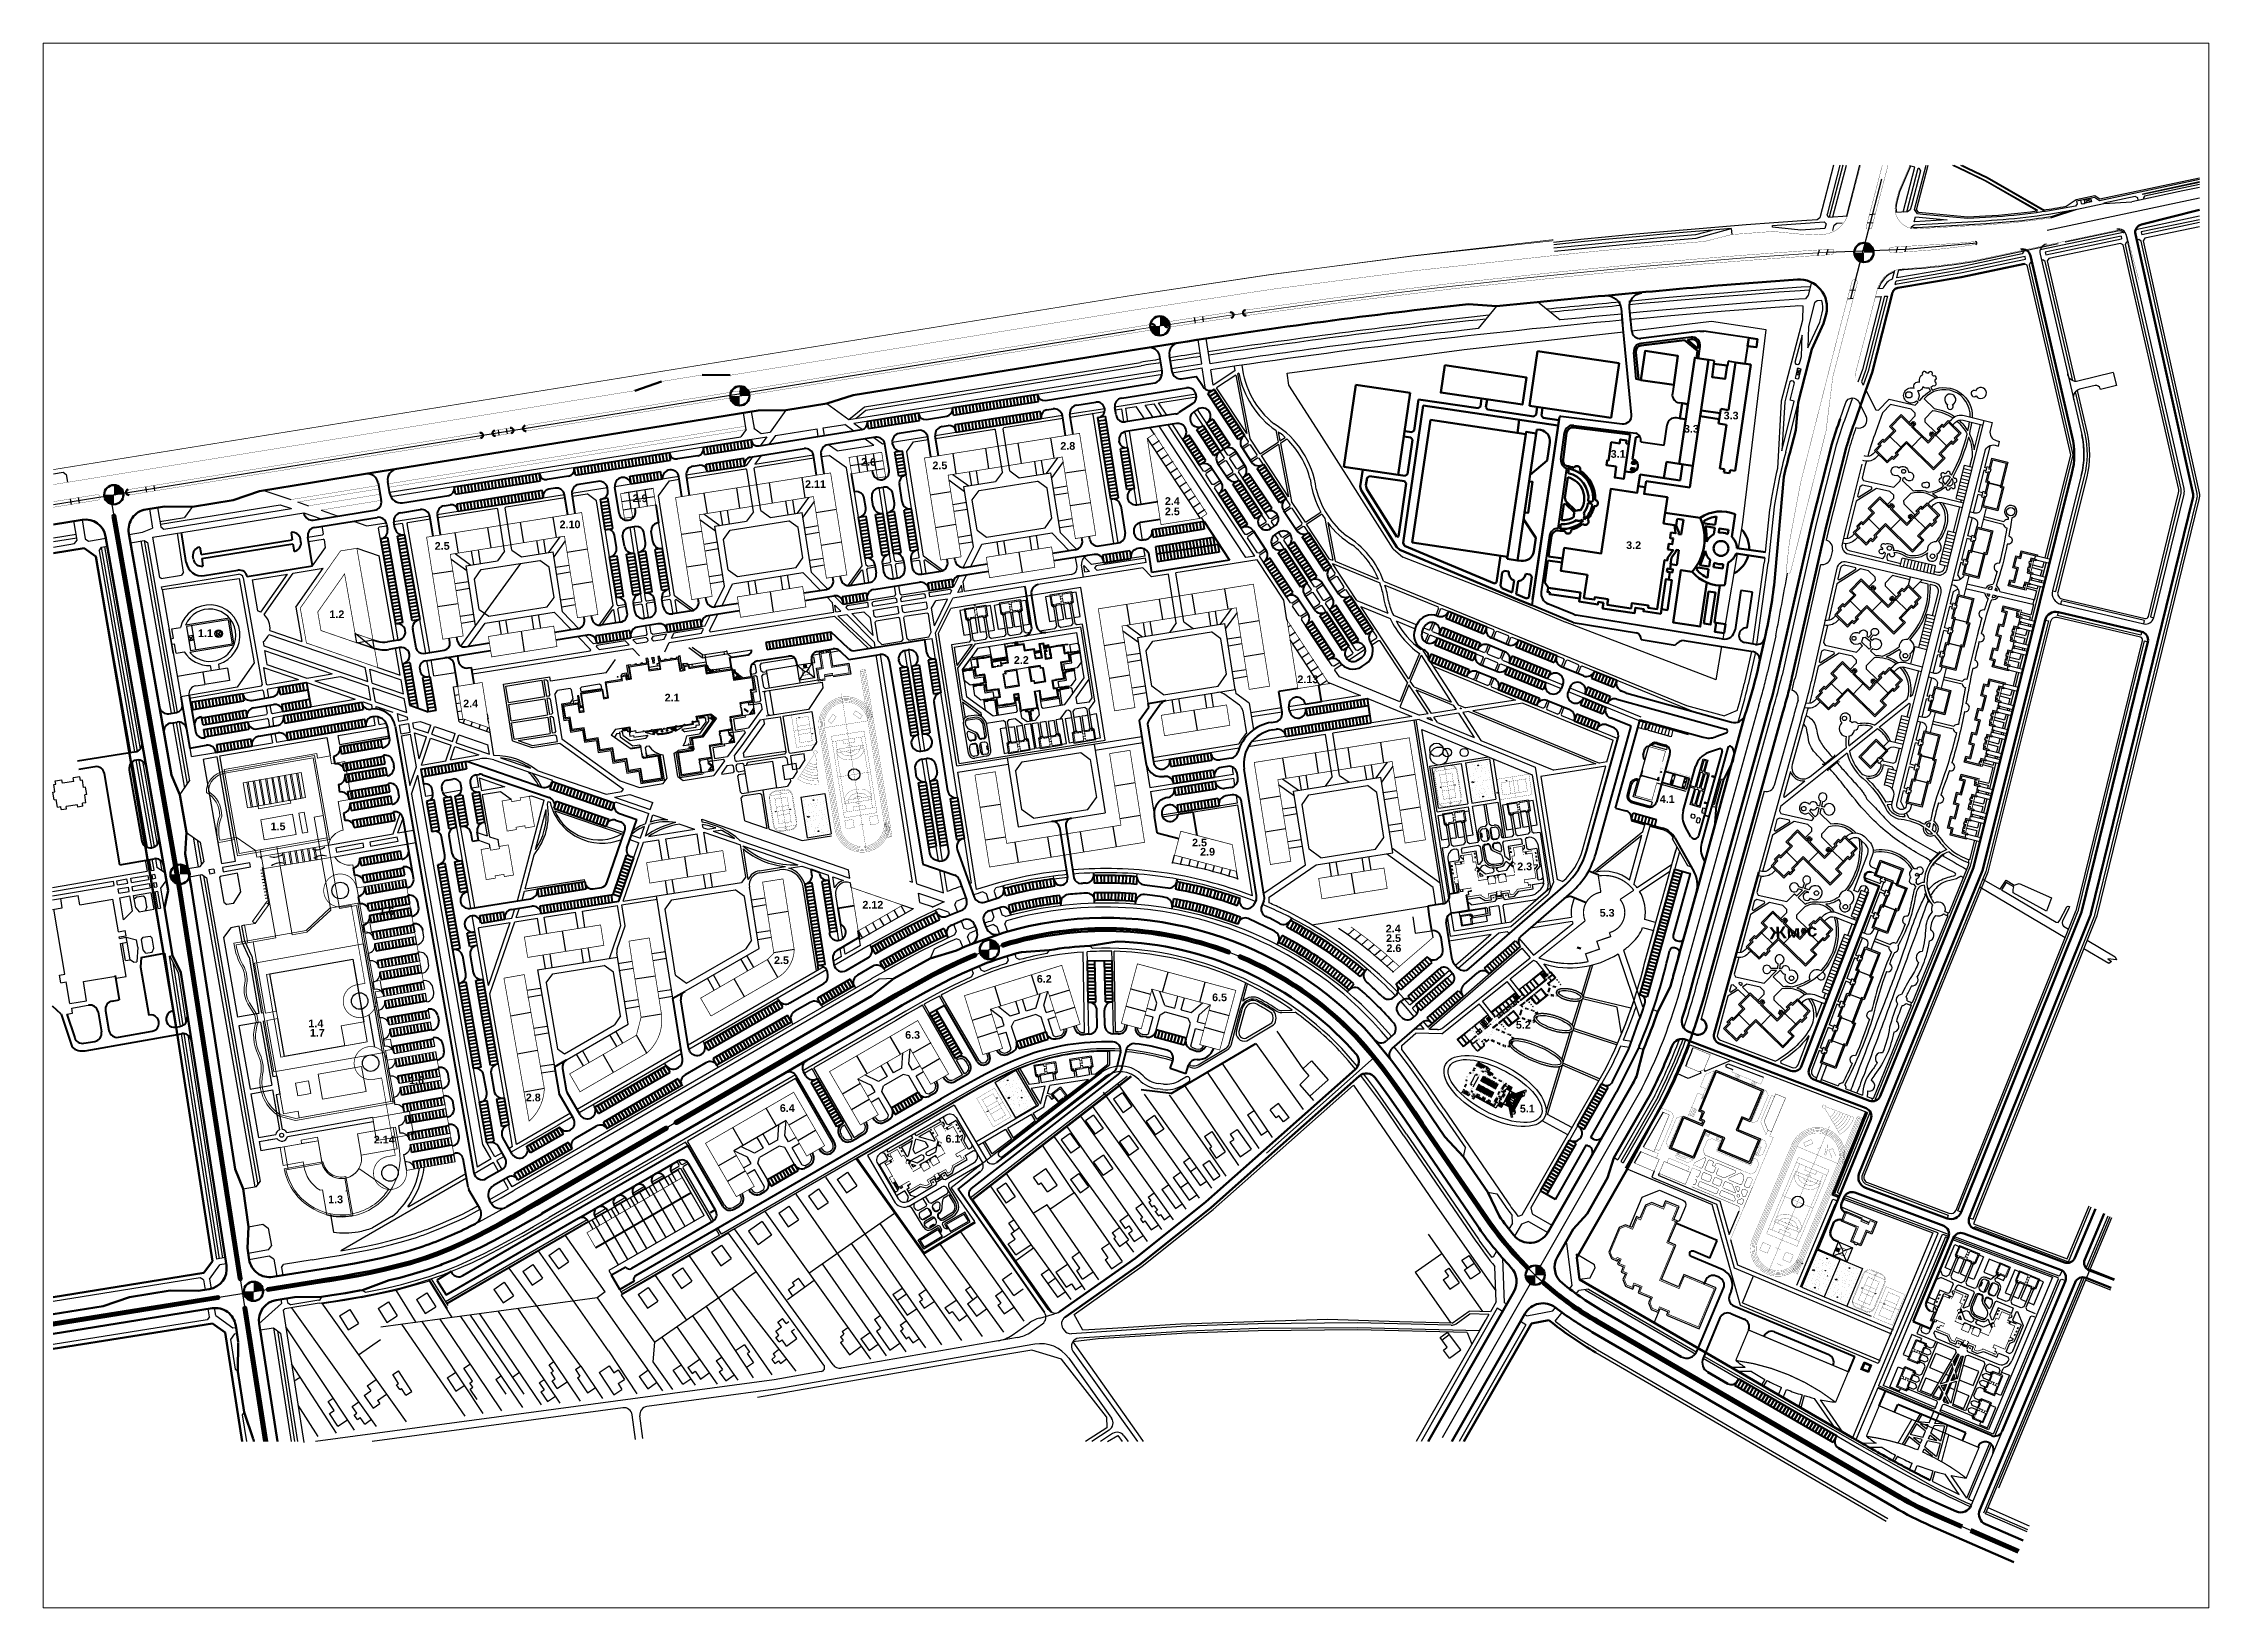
# Paper-space layout 'Print' of a CAD drawing. Header units: millimetres. Extents: x 0 to 257, y 5 to 190.
# The model-space entities are those that its viewports show. They can reach past a viewport. Long polylines and large blocks are cut down to what shows.
import ezdxf
from ezdxf.enums import TextEntityAlignment as Align

# ---------------------------------------------------------------- set-up
doc = ezdxf.new("R2010")
doc.units = ezdxf.units.MM
for name, pattern in [('CENTER', [13, 10, -1, 1, -1]), ('CENTERX2', [4, 2.5, -0.5, 0.5, -0.5]), ('DASHED', [5.5, 4, -1.5]), ('GP$0$CENTER2', [28.575, 19.05, -3.175, 3.175, -3.175]), ('GP$0$HIDDEN2', [4.7625, 3.175, -1.5875]), ('HIDDEN', [3.5, 2, -1.5]), ('HIDDEN2', [1.75, 1, -0.75])]:
    doc.linetypes.add(name, pattern=pattern)
for name, color, linetype in [('axes', 40, 'DASHED'), ('dwgmodels.com', 250, 'Continuous'), ('expl', 7, 'Continuous'), ('new building', 7, 'Continuous'), ('plan1', 7, 'Continuous'), ('street2', 7, 'Continuous'), ('urban planing', 243, 'Continuous'), ('water', 5, 'Continuous')]:
    doc.layers.add(name, color=color, linetype=linetype)
for name, color, linetype, lineweight in [('bord', 32, 'Continuous', 100), ('line07', 202, 'FENCELINE2', 70), ('plan2', 89, 'Continuous', 18), ('red line', 240, 'HIDDEN', 100), ('road', 252, 'Continuous', 40), ('street', 7, 'Continuous', 50), ('traffic lights', 40, 'Continuous', 200), ('zoning', 32, 'Continuous', 100)]:
    doc.layers.add(name, color=color, linetype=linetype, lineweight=lineweight)
doc.styles.get("Standard").update_dxf_attribs({"font": 'arial.ttf'})
doc.styles.add('ПЛОЩАДЬ', font='arialbd.ttf')
doc.linetypes.add('FENCELINE2', pattern='A,0.25,-0.1,[132,ltypeshp.shx,S=0.1,R=0,X=-0.1,Y=0],-0.1,1', length=1.45)

psp = doc.layouts.new('Print')

msp = doc.modelspace()

# ---------------------------------------------------------------- texts
at = {"layer": 'bord', "color": 0, "style": 'ПЛОЩАДЬ', "width": 1.128755}
msp.add_text('Жм-с', height=8750, rotation=3.738963, dxfattribs=at).set_placement((1332313, 347432, 0), (1367184, 349711, 0), align=Align.FIT)
at = {"layer": 'expl', "style": 'ПЛОЩАДЬ'}
for s, p in [('3.3', (1298901, 724953, 0)), ('2.8', (817326, 702864, 0)), ('3.3', (1270079, 715312, 0)), ('2.6', (672721, 691247, 0)), ('2.5', (724482, 688747, 0)), ('3.1', (1216854, 697070, 0)), ('2.11', (632018, 675153, 0)), ('2.9', (506812, 664853, 0)), ('2.4', (893260, 662864, 0)), ('2.5', (893260, 655368, 0)), ('2.10', (453801, 645939, 0)), ('2.5', (363173, 630282, 0)), ('3.2', (1228149, 630815, 0)), ('1.2', (286702, 580671, 0)), ('1.1', (191273, 566918, 0)), ('2.2', (783612, 547444, 0)), ('2.13', (989465, 533431, 0)), ('2.4', (383794, 515857, 0)), ('2.1', (530111, 520150, 0)), ('4.1', (1252563, 446523, 0)), ('1.5', (243997, 426688, 0)), ('2.5', (912991, 414903, 0)), ('2.9', (918828, 408254, 0)), ('2.3', (1149069, 397605, 0)), ('1.6', (322940, 365098, 0)), ('2.12', (673643, 369777, 0)), ('5.3', (1208914, 363910, 0)), ('2.4', (1053601, 352449, 0)), ('2.5', (1053829, 345494, 0)), ('2.5', (609484, 329469, 0)), ('2.6', (1054088, 338216, 0)), ('6.2', (800255, 315940, 0)), ('6.5', (927529, 302531, 0)), ('1.4', (271449, 283596, 0)), ('5.2', (1148061, 282593, 0)), ('1.7', (272517, 276806, 0)), ('6.3', (704686, 275261, 0)), ('1.6', (344563, 242365, 0)), ('2.8', (429286, 229856, 0)), ('6.4', (613676, 222181, 0)), ('5.1', (1150954, 221741, 0)), ('2.14', (318927, 199215, 0)), ('6.1', (733986, 199868, 0)), ('1.3', (285794, 155864, 0))]:
    msp.add_text(s, height=5575.6, dxfattribs=at).set_placement(p)

# ---------------------------------------------------------------- blocks, each defined once
blk = doc.blocks.new('дет сад')
at = {"linetype": 'ByBlock'}
h = blk.add_hatch(color=0, dxfattribs=at)
h.paths.add_polyline_path([(30755, 27450), (30115, 27450), (30115, 26944), (30755, 26940)])
h.paths.add_polyline_path([(30755, 42900), (30115, 42900), (30115, 42390), (30755, 42390)])
h.paths.add_polyline_path([(13030, 69560), (7680, 69560), (7680, 68920), (12390, 68920), (12390, 67005), (12265, 67005), (12265, 62680), (18770, 62680), (18770, 63560), (18065, 63560), (18065, 63320), (12905, 63320), (12905, 66365), (13030, 66365)])
h.paths.add_polyline_path([(6705, 68920), (6770, 68920), (6770, 69560), (5815, 69560), (5815, 68920), (6065, 68920), (6065, 66920), (640, 66920), (640, 69840), (0, 69840), (0, 66385), (-130, 66385), (-130, 65745), (-5, 65745), (0, 64955), (-130, 64955), (-130, 64575), (0, 64575), (0, 63485), (-130, 63485), (-130, 63105), (0, 63105), (0, 62315), (-130, 62315), (-130, 61675), (0, 61675), (0, 56180), (4466, 56180), (5305, 56180), (5305, 55800), (5555, 55800), (5555, 56310), (7775, 56310), (7775, 54075), (8415, 54075), (8415, 56950), (4915, 56950), (4915, 56820), (4466, 56820), (640, 56820), (640, 62315), (640, 63745), (640, 64315), (644, 64315), (640, 64957), (640, 65215), (638, 65215), (635, 65745), (640, 65745), (640, 66280), (6705, 66280)])
h.paths.add_polyline_path([(8415, 52835), (7775, 52835), (7775, 52770), (5555, 52770), (5555, 53280), (5305, 53280), (5305, 52770), (3135, 52770), (3135, 54220), (2755, 54220), (2755, 54090), (2465, 54090), (2465, 53740), (2465, 52130), (5945, 52130), (8415, 52130)])
h.paths.add_polyline_path([(1155, 53740), (1155, 54090), (855, 54090), (855, 54220), (475, 54220), (475, 52770), (-3424, 52770), (-3424, 49555), (7146, 49555), (7146, 50195), (-2784, 50195), (-2784, 52130), (1155, 52130)])
h.paths.add_polyline_path([(7146, 48245), (6506, 48245), (6506, 45410), (4420, 45410), (4420, 44770), (7146, 44770)])
h.paths.add_polyline_path([(3510, 45410), (-465, 45410), (-465, 38500), (-5305, 38500), (-5305, 31755), (-4665, 31755), (-4665, 37860), (175, 37860), (175, 44770), (3510, 44770)])
h.paths.add_polyline_path([(-4665, 30485), (-5305, 30485), (-5305, 26655), (-4665, 26655)])
h.paths.add_polyline_path([(7146, 25070), (-4665, 25070), (-4665, 25385), (-5305, 25385), (-5305, 24430), (6506, 24430), (6506, 20220), (5436, 20220), (5436, 19580), (7775, 19580), (7775, 19320), (8415, 19320), (8415, 20220), (7146, 20220)])
h.paths.add_polyline_path([(8415, 15690), (7775, 15690), (7775, 13530), (5305, 13530), (5305, 13660), (0, 13660), (0, 8165), (-130, 8165), (-130, 7525), (0, 7525), (0, 6735), (-130, 6735), (-130, 6355), (0, 6355), (0, 5265), (-130, 5265), (-130, 4885), (0, 4885), (0, 4095), (-130, 4095), (-130, 3455), (0, 3455), (0, 0), (640, 0), (640, 2920), (6065, 2920), (6065, 920), (5815, 920), (5815, 280), (6770, 280), (6770, 920), (6705, 920), (6705, 3560), (640, 3560), (640, 4095), (640, 5525), (640, 6995), (640, 8165), (640, 13020), (4665, 13020), (4665, 12890), (8415, 12890)])
h.paths.add_polyline_path([(8415, 18080), (7775, 18080), (7775, 16930), (8415, 16930)])
h.paths.add_polyline_path([(24640, 30619), (23870, 30619), (23870, 29980), (24000, 29980), (24000, 20560), (14520, 20560), (14520, 20810), (14270, 20810), (14270, 19920), (24640, 19920)])
h.paths.add_polyline_path([(13030, 29980), (22860, 29980), (22860, 30619), (12390, 30620), (12390, 21820), (14520, 21820), (14520, 22320), (13030, 22320)])
h.paths.add_polyline_path([(22760, 40110), (22510, 40110), (22510, 39860), (14080, 39860), (13030, 39860), (13030, 47520), (14520, 47520), (14520, 48020), (14270, 48020), (14270, 47770), (12390, 47770), (12390, 39220), (22760, 39220)])
h.paths.add_polyline_path([(24640, 49920), (14270, 49920), (14270, 49030), (14520, 49030), (14520, 49280), (24000, 49280), (24000, 41620), (22510, 41620), (22510, 41120), (22760, 41120), (22760, 41370), (24640, 41370)])
h.paths.add_polyline_path([(25030, 63560), (19680, 63560), (19680, 62920), (24390, 62920), (24390, 61005), (24265, 61005), (24265, 57165), (24390, 57165), (24390, 54280), (30705, 54280), (30705, 56920), (30770, 56920), (30770, 57560), (30065, 57560), (30065, 54920), (25030, 54920), (25030, 57805), (24905, 57805), (24905, 60365), (25030, 60365)])
h.paths.add_polyline_path([(37030, 57560), (31680, 57560), (31680, 56920), (36390, 56920), (36390, 53485), (36390, 52315), (36390, 50845), (36390, 49415), (36390, 44520), (33750, 44520), (33750, 44650), (30115, 44650), (30115, 43850), (30755, 43850), (30755, 44010), (32845, 44010), (32845, 43880), (37030, 43880), (37030, 48775), (37160, 48775), (37160, 49415), (37035, 49415), (37030, 49415), (37030, 50205), (37160, 50205), (37160, 50585), (37030, 50585), (37030, 51675), (37160, 51675), (37160, 52055), (37030, 52055), (37030, 52845), (37160, 52845), (37160, 53485), (37030, 53485)])
h.paths.add_polyline_path([(43335, 41435), (40390, 41435), (40390, 41305), (36900, 41305), (36900, 41435), (32845, 41435), (32845, 41305), (30755, 41305), (30755, 41440), (30115, 41440), (30115, 40665), (33485, 40665), (33485, 40795), (36260, 40795), (36260, 40665), (41030, 40665), (41030, 40795), (42175, 40795), (42175, 36085), (42815, 36085), (42815, 40795), (43335, 40795)])
h.paths.add_polyline_path([(43335, 29045), (42815, 29045), (42815, 34665), (42925, 34665), (42925, 35175), (42175, 35175), (42175, 29045), (41030, 29045), (41030, 29175), (36260, 29175), (36260, 29045), (33485, 29045), (33485, 29175), (30115, 29175), (30115, 28400), (30755, 28400), (30755, 28535), (32845, 28535), (32845, 28405), (36900, 28405), (36900, 28535), (40390, 28535), (40390, 28405), (43335, 28405)])
h.paths.add_polyline_path([(37030, 25960), (32845, 25960), (32845, 25830), (30755, 25830), (30755, 25990), (30115, 25990), (30115, 25190), (33485, 25190), (33485, 25320), (36390, 25320), (36390, 20425), (36390, 18995), (36390, 17525), (36390, 16355), (36390, 12920), (31680, 12920), (31680, 12280), (37030, 12280), (37030, 16355), (37160, 16355), (37160, 16995), (37030, 16995), (37030, 17785), (37160, 17785), (37160, 18165), (37030, 18165), (37030, 19255), (37160, 19255), (37160, 19635), (37030, 19635), (37030, 20425), (37160, 20425), (37160, 21065), (37030, 21065)])
h.paths.add_polyline_path([(30705, 15560), (24390, 15560), (24390, 12675), (24260, 12675), (24260, 8835), (24390, 8835), (24390, 6920), (19680, 6920), (19680, 6280), (25030, 6280), (25030, 9475), (24900, 9475), (24900, 12035), (25030, 12035), (25030, 14920), (30065, 14920), (30065, 12280), (30770, 12280), (30770, 12920), (30705, 12920)])
h.paths.add_polyline_path([(18705, 7160), (12260, 7160), (12260, 2835), (12390, 2835), (12390, 920), (7680, 920), (7680, 280), (13030, 280), (13030, 3475), (12900, 3475), (12900, 6520), (18065, 6520), (18065, 6280), (18770, 6280), (18770, 6920), (18705, 6920)])
h = blk.add_hatch(color=256)
h.paths.add_polyline_path([(-7005, 38001, 1), (-6605, 38001, 1)])
h.paths.add_polyline_path([(-7005, 36501, 1), (-6605, 36501, 1)])
h.paths.add_polyline_path([(-7005, 31855, 1), (-6605, 31855, 1)])
h.paths.add_polyline_path([(-6605, 30355, 1), (-7005, 30355, 1)])
h.paths.add_polyline_path([(-7005, 26430, 1), (-6605, 26430, 1)])
h.paths.add_polyline_path([(-7005, 24930, 1), (-6605, 24930, 1)])
at = {"color": 0, "linetype": 'ByBlock', "ltscale": 50}
for p, q in [((6065, 69560), (6065, 70840)), ((6065, 70840), (6445, 70840)), ((6395, 72640), (6395, 73420)), ((6395, 73420), (6445, 73420)), ((6445, 72640), (6395, 72640)), ((6395, 71350), (6395, 72130)), ((6395, 72130), (6445, 72130)), ((6445, 71350), (6395, 71350)), ((6445, 77445), (6445, 77725)), ((6445, 77725), (7905, 77725)), ((6445, 75560), (6445, 75810)), ((6445, 75560), (6445, 73420)), ((6445, 75560), (6695, 75560)), ((6445, 72640), (6445, 73420)), ((6575, 73420), (6445, 73420)), ((6445, 72640), (6445, 72130)), ((6445, 72640), (6575, 72640)), ((6445, 71350), (6445, 72130)), ((6575, 72130), (6445, 72130)), ((6445, 71350), (6445, 70840)), ((6445, 71350), (6575, 71350)), ((6445, 70840), (6695, 70840)), ((6575, 72640), (6575, 73420)), ((6575, 71350), (6575, 72130)), ((6695, 77425), (7655, 77425)), ((6695, 77125), (7655, 77125)), ((7655, 76825), (6695, 76825)), ((6695, 76525), (7655, 76525)), ((6695, 76225), (7655, 76225)), ((6695, 75560), (6695, 73960)), ((6695, 75090), (7655, 75090)), ((6695, 74840), (7655, 74840)), ((6695, 74590), (7655, 74590)), ((6695, 74340), (7655, 74340)), ((7655, 73960), (6695, 73960)), ((7655, 73710), (6695, 73710)), ((6695, 73710), (6695, 70840)), ((6705, 68920), (7680, 68920)), ((7655, 75560), (7655, 73960)), ((7655, 75560), (7905, 75560)), ((7655, 73710), (7655, 70840)), ((7655, 70840), (7905, 70840)), ((7775, 72640), (7775, 73420)), ((7775, 73420), (7905, 73420)), ((7905, 72640), (7775, 72640)), ((7775, 71350), (7775, 72130)), ((7775, 72130), (7905, 72130)), ((7905, 71350), (7775, 71350)), ((7905, 77445), (7905, 77725)), ((7905, 75560), (7905, 75810)), ((7905, 73420), (7905, 75560)), ((7905, 72640), (7905, 73420)), ((7955, 73420), (7905, 73420)), ((7905, 72640), (7955, 72640)), ((7905, 72130), (7905, 72640)), ((7905, 71350), (7905, 72130)), ((7955, 72130), (7905, 72130)), ((7905, 70840), (7905, 71350)), ((7905, 71350), (7955, 71350)), ((7905, 70840), (9105, 70840)), ((7905, 70840), (7905, 69560)), ((7955, 72640), (7955, 73420)), ((7955, 71350), (7955, 72130)), ((8205, 70840), (8205, 69560)), ((8505, 70840), (8505, 69560)), ((8805, 70840), (8805, 69560)), ((9105, 70840), (9105, 69560)), ((18065, 64840), (18445, 64840)), ((18065, 63560), (18065, 64840)), ((18395, 67420), (18445, 67420)), ((18395, 66640), (18395, 67420)), ((18445, 66640), (18395, 66640)), ((18395, 66130), (18445, 66130)), ((18395, 65350), (18395, 66130)), ((18445, 65350), (18395, 65350)), ((18445, 71445), (18445, 71725)), ((18445, 71725), (19905, 71725)), ((18445, 69560), (18445, 69810)), ((18445, 69560), (18695, 69560)), ((18445, 69560), (18445, 67420)), ((18575, 67420), (18445, 67420)), ((18445, 66640), (18445, 67420)), ((18445, 66640), (18445, 66130)), ((18445, 66640), (18575, 66640)), ((18575, 66130), (18445, 66130)), ((18445, 65350), (18445, 66130)), ((18445, 65350), (18575, 65350)), ((18445, 65350), (18445, 64840)), ((18445, 64840), (18695, 64840)), ((18575, 66640), (18575, 67420)), ((18575, 65350), (18575, 66130)), ((18695, 71425), (19655, 71425)), ((18695, 71125), (19655, 71125)), ((19655, 70825), (18695, 70825)), ((18695, 70525), (19655, 70525)), ((18695, 70225), (19655, 70225)), ((18695, 69560), (18695, 67960)), ((18695, 69090), (19655, 69090)), ((18695, 68840), (19655, 68840)), ((18695, 68590), (19655, 68590)), ((18695, 68340), (19655, 68340)), ((19655, 67960), (18695, 67960)), ((18695, 67710), (18695, 64840)), ((19655, 67710), (18695, 67710)), ((19655, 69560), (19905, 69560)), ((19655, 69560), (19655, 67960)), ((19655, 67710), (19655, 64840)), ((19655, 64840), (19905, 64840)), ((19775, 67420), (19905, 67420)), ((19775, 66640), (19775, 67420)), ((19905, 66640), (19775, 66640)), ((19775, 66130), (19905, 66130)), ((19775, 65350), (19775, 66130)), ((19905, 65350), (19775, 65350)), ((19905, 71445), (19905, 71725)), ((19905, 69560), (19905, 69810)), ((19905, 67420), (19905, 69560)), ((19955, 67420), (19905, 67420)), ((19905, 66640), (19905, 67420)), ((19905, 66130), (19905, 66640)), ((19905, 66640), (19955, 66640)), ((19955, 66130), (19905, 66130)), ((19905, 65350), (19905, 66130)), ((19905, 64840), (19905, 65350)), ((19905, 65350), (19955, 65350)), ((19905, 64840), (21105, 64840)), ((19905, 64840), (19905, 63560)), ((19955, 66640), (19955, 67420)), ((19955, 65350), (19955, 66130)), ((20205, 64840), (20205, 63560)), ((20505, 64840), (20505, 63560)), ((20805, 64840), (20805, 63560)), ((21105, 64840), (21105, 63560)), ((30445, 65725), (31905, 65725)), ((30445, 65445), (30445, 65725)), ((30445, 63560), (30445, 63810)), ((30445, 63560), (30445, 61420)), ((30445, 63560), (30695, 63560)), ((30695, 65425), (31655, 65425)), ((30695, 65125), (31655, 65125)), ((31655, 64825), (30695, 64825)), ((30695, 64525), (31655, 64525)), ((30695, 64225), (31655, 64225)), ((30695, 63560), (30695, 61960)), ((30695, 63090), (31655, 63090)), ((31655, 63560), (31655, 61960)), ((31655, 63560), (31905, 63560)), ((31905, 65445), (31905, 65725)), ((31905, 63560), (31905, 63810)), ((31905, 61420), (31905, 63560)), ((0, 56180), (-1545, 56180)), ((-1545, 55049), (-1545, 56180)), ((-1545, 52770), (-1545, 55046)), ((475, 53915), (-1545, 53915)), ((475, 53715), (-1345, 53715)), ((-1345, 53715), (-1345, 52770)), ((-1185, 53915), (-1185, 56180)), ((-825, 53915), (-825, 56180)), ((-465, 53915), (-465, 56180)), ((-105, 53915), (-105, 56180)), ((255, 53915), (255, 56180)), ((1155, 53740), (2465, 53740)), ((1505, 45410), (1505, 49555)), ((1865, 45410), (1865, 49555)), ((2225, 45410), (2225, 49555)), ((2585, 45410), (2585, 49555)), ((2945, 45410), (2945, 49555)), ((8415, 52835), (8415, 54075)), ((30065, 57560), (30065, 58840)), ((30065, 58840), (30445, 58840)), ((30395, 60640), (30395, 61420)), ((30395, 61420), (30445, 61420)), ((30445, 60640), (30395, 60640)), ((30395, 59350), (30395, 60130)), ((30395, 60130), (30445, 60130)), ((30445, 59350), (30395, 59350)), ((30445, 60640), (30445, 61420)), ((30575, 61420), (30445, 61420)), ((30445, 60640), (30445, 60130)), ((30445, 60640), (30575, 60640)), ((30445, 59350), (30445, 60130)), ((30575, 60130), (30445, 60130)), ((30445, 59350), (30445, 58840)), ((30445, 59350), (30575, 59350)), ((30445, 58840), (30695, 58840)), ((30575, 60640), (30575, 61420)), ((30575, 59350), (30575, 60130)), ((30695, 62840), (31655, 62840)), ((30695, 62590), (31655, 62590)), ((30695, 62340), (31655, 62340)), ((31655, 61960), (30695, 61960)), ((31655, 61710), (30695, 61710)), ((30695, 61710), (30695, 58840)), ((31655, 61710), (31655, 58840)), ((31655, 58840), (31905, 58840)), ((31775, 60640), (31775, 61420)), ((31775, 61420), (31905, 61420)), ((31905, 60640), (31775, 60640)), ((31775, 59350), (31775, 60130)), ((31775, 60130), (31905, 60130)), ((31905, 59350), (31775, 59350)), ((31905, 60640), (31905, 61420)), ((31955, 61420), (31905, 61420)), ((31905, 60640), (31955, 60640)), ((31905, 60130), (31905, 60640)), ((31905, 59350), (31905, 60130)), ((31955, 60130), (31905, 60130)), ((31905, 59350), (31955, 59350)), ((31905, 58840), (31905, 59350)), ((31905, 58840), (31905, 57560)), ((31905, 58840), (33105, 58840)), ((31955, 60640), (31955, 61420)), ((31955, 59350), (31955, 60130)), ((32205, 58840), (32205, 57560)), ((32505, 58840), (32505, 57560)), ((32805, 58840), (32805, 57560)), ((33105, 58840), (33105, 57560)), ((-6280, 34415), (-7105, 34415)), ((-7105, 34415), (-7105, 32255)), ((-5305, 34055), (-7105, 34055)), ((-5305, 33695), (-7105, 33695)), ((-5305, 33335), (-7105, 33335)), ((-5305, 32975), (-7105, 32975)), ((-5305, 32615), (-7105, 32615)), ((-5305, 32255), (-7105, 32255)), ((-7105, 24430), (-7105, 32255)), ((-5305, 34415), (-6130, 34415)), ((44095, 37820), (42815, 37820)), ((44095, 37520), (42815, 37520)), ((44095, 37220), (42815, 37220)), ((44095, 36920), (42815, 36920)), ((44095, 36620), (42815, 36620)), ((42815, 36320), (44095, 36320)), ((42815, 33520), (44095, 33520)), ((44095, 33220), (42815, 33220)), ((44095, 32920), (42815, 32920)), ((44095, 32620), (42815, 32620)), ((44095, 32320), (42815, 32320)), ((43380, 32020), (42815, 32020)), ((44095, 32020), (43530, 32020)), ((44095, 37820), (44010, 37820)), ((44095, 32020), (44010, 32020)), ((44095, 37820), (44095, 36320)), ((44095, 36320), (44095, 35650)), ((44095, 35650), (44095, 35400)), ((44095, 35400), (44095, 35650)), ((44095, 34440), (44095, 34190)), ((44095, 34190), (44095, 34440)), ((44095, 34190), (44095, 34440)), ((44095, 34440), (44095, 34190)), ((44095, 33520), (44095, 34190)), ((44095, 32020), (44095, 33520)), ((44605, 35700), (45385, 35700)), ((44605, 35650), (44605, 35700)), ((44605, 35650), (45385, 35650)), ((44605, 35650), (44605, 35520)), ((44605, 35520), (45385, 35520)), ((46965, 35400), (44605, 35400)), ((46965, 34440), (44605, 34440)), ((44605, 34320), (45385, 34320)), ((44605, 34190), (44605, 34320)), ((44605, 34190), (45385, 34190)), ((44605, 34190), (44605, 34140)), ((44605, 34140), (45385, 34140)), ((45385, 35700), (45385, 35650)), ((45895, 35650), (45385, 35650)), ((45385, 35520), (45385, 35650)), ((45385, 34320), (45385, 34190)), ((45385, 34140), (45385, 34190)), ((45385, 34190), (45895, 34190)), ((45895, 35700), (46675, 35700)), ((45895, 35650), (45895, 35700)), ((45895, 35650), (46675, 35650)), ((45895, 35650), (45895, 35520)), ((45895, 35520), (46675, 35520)), ((45895, 34320), (46675, 34320)), ((45895, 34190), (45895, 34320)), ((45895, 34190), (46675, 34190)), ((45895, 34190), (45895, 34140)), ((45895, 34140), (46675, 34140)), ((46675, 35700), (46675, 35650)), ((48815, 35650), (46675, 35650)), ((46675, 35520), (46675, 35650)), ((46675, 34320), (46675, 34190)), ((46675, 34190), (48815, 34190)), ((46675, 34140), (46675, 34190)), ((46965, 34440), (46965, 35400)), ((48815, 35400), (47215, 35400)), ((47215, 34440), (47215, 35400)), ((48815, 34440), (47215, 34440)), ((47595, 35400), (47595, 34440)), ((47845, 35400), (47845, 34440)), ((48095, 35400), (48095, 34440)), ((48345, 35400), (48345, 34440)), ((48815, 35650), (49065, 35650)), ((48815, 35650), (48815, 35400)), ((48815, 34440), (48815, 34190)), ((48815, 34190), (49065, 34190)), ((49480, 35400), (49480, 34440)), ((49780, 35400), (49780, 34440)), ((50080, 34440), (50080, 35400)), ((50380, 35400), (50380, 34440)), ((50680, 35400), (50680, 34440)), ((50700, 35650), (50980, 35650)), ((50700, 34190), (50980, 34190)), ((50980, 35650), (50980, 34190)), ((-7105, 24430), (-5305, 24430)), ((-5305, 25385), (-4665, 25385)), ((-4665, 25385), (-4665, 26655)), ((2346, 13660), (2346, 24430)), ((4506, 23285), (2346, 23285)), ((2546, 23485), (2546, 24430)), ((4306, 23485), (2546, 23485)), ((2706, 14805), (2706, 23285)), ((3066, 14805), (3066, 23285)), ((3426, 14805), (3426, 23285)), ((3786, 14805), (3786, 23285)), ((4306, 23485), (4306, 24430)), ((8415, 19320), (8415, 15690)), ((32425, 25830), (32425, 28535)), ((32785, 25830), (32785, 28535)), ((33145, 25960), (33145, 28405)), ((33505, 25960), (33505, 28405)), ((33865, 25960), (33865, 28405)), ((34225, 25960), (34225, 28405)), ((34585, 25960), (34585, 28405)), ((2346, 14805), (4506, 14805)), ((2546, 14605), (4306, 14605)), ((2546, 13660), (2546, 14605)), ((4306, 13660), (4306, 14605)), ((6065, 280), (6065, -1000)), ((7905, -1000), (7905, 280)), ((8205, -1000), (8205, 280)), ((8505, -1000), (8505, 280)), ((8805, -1000), (8805, 280)), ((9105, -1000), (9105, 280)), ((9405, -1000), (9405, 280)), ((18065, 5000), (18065, 6280)), ((18065, 5000), (18445, 5000)), ((18445, 4490), (18395, 4490)), ((18395, 4490), (18395, 3710)), ((18395, 3710), (18445, 3710)), ((18445, 3200), (18395, 3200)), ((18395, 3200), (18395, 2420)), ((18395, 2420), (18445, 2420)), ((18445, 5000), (18695, 5000)), ((18445, 4490), (18445, 5000)), ((18445, 4490), (18575, 4490)), ((18445, 4490), (18445, 3710)), ((18575, 3710), (18445, 3710)), ((18445, 3200), (18445, 3710)), ((18445, 3200), (18575, 3200)), ((18445, 3200), (18445, 2420)), ((18445, 280), (18445, 2420)), ((18575, 2420), (18445, 2420)), ((18445, 280), (18695, 280)), ((18445, 280), (18445, 30)), ((18575, 4490), (18575, 3710)), ((18575, 3200), (18575, 2420)), ((18695, 2130), (18695, 5000)), ((19655, 2130), (18695, 2130)), ((18695, 280), (18695, 1880)), ((19655, 1880), (18695, 1880)), ((18695, 1500), (19655, 1500)), ((18695, 1250), (19655, 1250)), ((18695, 1000), (19655, 1000)), ((18695, 750), (19655, 750)), ((19655, 5000), (19905, 5000)), ((19655, 2130), (19655, 5000)), ((19655, 280), (19655, 1880)), ((19655, 280), (19905, 280)), ((19905, 4490), (19775, 4490)), ((19775, 4490), (19775, 3710)), ((19775, 3710), (19905, 3710)), ((19905, 3200), (19775, 3200)), ((19775, 3200), (19775, 2420)), ((19775, 2420), (19905, 2420)), ((19905, 5000), (19905, 6280)), ((19905, 5000), (21405, 5000)), ((19905, 5000), (19905, 4490)), ((19905, 4490), (19955, 4490)), ((19905, 4490), (19905, 3710)), ((19905, 3710), (19905, 3200)), ((19955, 3710), (19905, 3710)), ((19905, 3200), (19955, 3200)), ((19905, 3200), (19905, 2420)), ((19905, 2420), (19905, 280)), ((19955, 2420), (19905, 2420)), ((19905, 280), (19905, 30)), ((19955, 4490), (19955, 3710)), ((19955, 3200), (19955, 2420)), ((20205, 5000), (20205, 6280)), ((20505, 5000), (20505, 6280)), ((20805, 5000), (20805, 6280)), ((21105, 5000), (21105, 6280)), ((21405, 5000), (21405, 6280)), ((30065, 12280), (30065, 11000)), ((30065, 11000), (30445, 11000)), ((30445, 10490), (30395, 10490)), ((30395, 10490), (30395, 9710)), ((30395, 9710), (30445, 9710)), ((30445, 9200), (30395, 9200)), ((30395, 9200), (30395, 8420)), ((30395, 8420), (30445, 8420)), ((30445, 11000), (30695, 11000)), ((30445, 10490), (30445, 11000)), ((30445, 10490), (30575, 10490)), ((30445, 10490), (30445, 9710)), ((30445, 9200), (30445, 9710)), ((30575, 9710), (30445, 9710)), ((30445, 9200), (30575, 9200)), ((30445, 9200), (30445, 8420)), ((30575, 8420), (30445, 8420)), ((30445, 6280), (30445, 8420)), ((30445, 6280), (30695, 6280)), ((30445, 6280), (30445, 6030)), ((30445, 3795), (30445, 3515)), ((30445, 3515), (31905, 3515)), ((30575, 10490), (30575, 9710)), ((30575, 9200), (30575, 8420)), ((30695, 8130), (30695, 11000)), ((31655, 8130), (30695, 8130)), ((31655, 7880), (30695, 7880)), ((30695, 6280), (30695, 7880)), ((30695, 7500), (31655, 7500)), ((30695, 7250), (31655, 7250)), ((30695, 7000), (31655, 7000)), ((30695, 6750), (31655, 6750)), ((30695, 5615), (31655, 5615)), ((30695, 5315), (31655, 5315)), ((31655, 5015), (30695, 5015)), ((30695, 4715), (31655, 4715)), ((30695, 4415), (31655, 4415)), ((30695, 4115), (31655, 4115)), ((30695, 3815), (31655, 3815)), ((31655, 8130), (31655, 11000)), ((31655, 11000), (31905, 11000)), ((31655, 6280), (31655, 7880)), ((31655, 6280), (31905, 6280)), ((31905, 10490), (31775, 10490)), ((31775, 10490), (31775, 9710)), ((31775, 9710), (31905, 9710)), ((31905, 9200), (31775, 9200)), ((31775, 9200), (31775, 8420)), ((31775, 8420), (31905, 8420)), ((31905, 11000), (31905, 12280)), ((31905, 11000), (33405, 11000)), ((31905, 11000), (31905, 10490)), ((31905, 10490), (31955, 10490)), ((31905, 10490), (31905, 9710)), ((31905, 9710), (31905, 9200)), ((31955, 9710), (31905, 9710)), ((31905, 9200), (31955, 9200)), ((31905, 9200), (31905, 8420)), ((31955, 8420), (31905, 8420)), ((31905, 8420), (31905, 6280)), ((31905, 6280), (31905, 6030)), ((31905, 3795), (31905, 4115)), ((31905, 3515), (31905, 3795)), ((31955, 10490), (31955, 9710)), ((31955, 9200), (31955, 8420)), ((32205, 11000), (32205, 12280)), ((32505, 11000), (32505, 12280)), ((32805, 11000), (32805, 12280)), ((33105, 11000), (33105, 12280)), ((33405, 11000), (33405, 12280)), ((6065, -1000), (6445, -1000)), ((6395, -1510), (6395, -2290)), ((6445, -1510), (6395, -1510)), ((6395, -2290), (6445, -2290)), ((6395, -2800), (6395, -3580)), ((6445, -2800), (6395, -2800)), ((6395, -3580), (6445, -3580)), ((6445, -1510), (6445, -1000)), ((6445, -1000), (6695, -1000)), ((6445, -1510), (6445, -2290)), ((6445, -1510), (6575, -1510)), ((6445, -2800), (6445, -2290)), ((6575, -2290), (6445, -2290)), ((6445, -2800), (6445, -3580)), ((6445, -2800), (6575, -2800)), ((6445, -5720), (6445, -3580)), ((6575, -3580), (6445, -3580)), ((6445, -5720), (6445, -5970)), ((6445, -5720), (6695, -5720)), ((6445, -8205), (6445, -7885)), ((6445, -8205), (6445, -8485)), ((6445, -8485), (7905, -8485)), ((6575, -1510), (6575, -2290)), ((6575, -2800), (6575, -3580)), ((6695, -3870), (6695, -1000)), ((7655, -3870), (6695, -3870)), ((7655, -4120), (6695, -4120)), ((6695, -5720), (6695, -4120)), ((6695, -4500), (7655, -4500)), ((6695, -4750), (7655, -4750)), ((6695, -5000), (7655, -5000)), ((6695, -5250), (7655, -5250)), ((6695, -6385), (7655, -6385)), ((6695, -6685), (7655, -6685)), ((7655, -6985), (6695, -6985)), ((6695, -7285), (7655, -7285)), ((6695, -7585), (7655, -7585)), ((6695, -7885), (7655, -7885)), ((6695, -8185), (7655, -8185)), ((7655, -3870), (7655, -1000)), ((7655, -1000), (7905, -1000)), ((7655, -5720), (7655, -4120)), ((7655, -5720), (7905, -5720)), ((7775, -1510), (7775, -2290)), ((7905, -1510), (7775, -1510)), ((7775, -2290), (7905, -2290)), ((7775, -2800), (7775, -3580)), ((7905, -2800), (7775, -2800)), ((7775, -3580), (7905, -3580)), ((7905, -1000), (9405, -1000)), ((7905, -1000), (7905, -1510)), ((7905, -1510), (7905, -2290)), ((7905, -1510), (7955, -1510)), ((7955, -2290), (7905, -2290)), ((7905, -2290), (7905, -2800)), ((7905, -2800), (7905, -3580)), ((7905, -2800), (7955, -2800)), ((7955, -3580), (7905, -3580)), ((7905, -3580), (7905, -5720)), ((7905, -5720), (7905, -5970)), ((7905, -8205), (7905, -7885)), ((7905, -8485), (7905, -8205)), ((7955, -1510), (7955, -2290)), ((7955, -2800), (7955, -3580)), ((18445, -2205), (18445, -2485)), ((18445, -2485), (19905, -2485)), ((18695, -385), (19655, -385)), ((18695, -685), (19655, -685)), ((19655, -985), (18695, -985)), ((18695, -1285), (19655, -1285)), ((18695, -1585), (19655, -1585)), ((18695, -1885), (19655, -1885)), ((18695, -2185), (19655, -2185)), ((19905, -2205), (19905, -1885)), ((19905, -2485), (19905, -2205))]:
    blk.add_line(p, q, dxfattribs=at)
at = {"color": 0, "linetype": 'ByBlock', "ltscale": 50, "flags": 128}
for points in [[(8415, 54075), (7775, 54075), (7775, 56310), (5555, 56310), (5555, 55800), (5305, 55800), (5305, 56180), (4466, 56180), (0, 56180), (0, 61675), (-130, 61675), (-130, 62315), (0, 62315), (0, 63105), (-130, 63105), (-130, 63485), (0, 63485), (0, 64575), (-130, 64575), (-130, 64955), (0, 64955), (-5, 65745), (-130, 65745), (-130, 66385), (0, 66385), (0, 69840), (640, 69840), (640, 66920), (6065, 66920), (6065, 68920), (5815, 68920), (5815, 69560), (6770, 69560), (6770, 68920)], [(8415, 54075), (8415, 56950), (4915, 56950), (4915, 56820), (4466, 56820), (640, 56820), (640, 62315), (640, 63745), (640, 64315), (644, 64315), (640, 64957), (640, 65215), (638, 65215), (635, 65745), (640, 65745), (640, 66280), (6705, 66280), (6705, 68920)], [(7680, 68920), (7680, 69560), (13030, 69560), (13030, 66365), (12905, 66365), (12905, 63320), (18065, 63320), (18065, 63560), (18770, 63560), (18770, 62689)], [(7680, 68920), (12390, 68920), (12390, 67005), (12265, 67005), (12265, 62680), (18770, 62680)], [(18770, 62920), (24390, 62920), (24390, 61005), (24265, 61005), (24265, 57165), (24390, 57165), (24390, 54280), (30705, 54280), (30705, 56920)], [(19680, 62920), (19680, 63560), (25030, 63560), (25030, 60365), (24905, 60365), (24905, 57805), (25030, 57805), (25030, 54920), (30065, 54920), (30065, 57560), (30770, 57560), (30770, 56920)], [(7146, 49555), (-3424, 49555), (-3424, 52770), (475, 52770), (475, 54220), (855, 54220), (855, 54090), (1155, 54090), (1155, 53740)], [(7146, 50195), (-2784, 50195), (-2784, 52130), (1155, 52130), (1155, 53740)], [(2465, 53740), (2465, 54090), (2755, 54090), (2755, 54220), (3135, 54220), (3135, 52770), (5305, 52770), (5305, 53280), (5555, 53280), (5555, 52770), (7775, 52770), (7775, 52835), (8415, 52835)], [(2465, 53740), (2465, 52130), (5945, 52130), (8415, 52130), (8415, 52835)], [(4420, 44770), (7146, 44770), (7146, 50195), (7146, 50195)], [(4420, 44770), (4420, 45410), (6506, 45410), (6506, 48245), (7146, 48245)], [(12390, 47770), (14270, 47770), (14270, 48020)], [(12390, 47770), (12390, 39220), (22760, 39220), (22760, 40110)], [(13030, 47520), (13030, 39860), (14080, 39860), (22510, 39860), (22510, 40110), (22760, 40110), (22760, 41120), (22510, 41120), (22510, 41620), (24000, 41620), (24000, 49280), (14520, 49280), (14520, 49030), (14270, 49030), (14270, 48020), (14520, 48020), (14520, 47520), (13030, 47520)], [(22760, 41120), (22760, 41370), (24640, 41370), (24640, 49920), (14270, 49920)], [(14270, 49030), (14270, 49920)], [(30115, 43850), (30755, 43850), (30755, 44010), (32845, 44010), (32845, 43880), (37030, 43880), (37030, 48775), (37160, 48775), (37160, 49415), (37035, 49415), (37030, 49415), (37030, 50205), (37160, 50205), (37160, 50585), (37030, 50585), (37030, 51675), (37160, 51675), (37160, 52055), (37030, 52055), (37030, 52845), (37160, 52845), (37160, 53485), (37030, 53485), (37030, 57560), (31680, 57560), (31680, 56920)], [(30115, 43850), (30115, 44650), (33750, 44650), (33750, 44520), (36390, 44520), (36390, 49415), (36390, 50845), (36390, 52315), (36390, 53485), (36390, 56920), (30705, 56920)], [(-4665, 31755), (-5305, 31755), (-5305, 38500), (-465, 38500), (-465, 45410), (3510, 45410), (3510, 44770)], [(-4665, 30485), (-4665, 37860), (175, 37860), (175, 44770), (4420, 44770), (4420, 44770)], [(42175, 36085), (42175, 40795), (41030, 40795), (41030, 40665), (36260, 40665), (36260, 40795), (33485, 40795), (33485, 40665), (30115, 40665), (30115, 43850)], [(30115, 42900), (30755, 42900), (30755, 42390), (30115, 42390)], [(42815, 36085), (42815, 40795), (43335, 40795), (43335, 41435), (40390, 41435), (40390, 41305), (36900, 41305), (36900, 41435), (32845, 41435), (32845, 41305), (30755, 41305), (30755, 41440), (30115, 41440)], [(42925, 35175), (42925, 34665), (42815, 34665), (42815, 29045), (43335, 29045), (43335, 28405), (40390, 28405), (40390, 28535), (36900, 28535), (36900, 28405), (32845, 28405), (32845, 28535), (30755, 28535), (30755, 28400), (30115, 28400)], [(42175, 35175), (42175, 35175), (42175, 29045), (41030, 29045), (41030, 29175), (36260, 29175), (36260, 29045), (33485, 29045), (33485, 29175), (30115, 29175), (30115, 25990)], [(42925, 35175), (42175, 35175), (42175, 35175), (42175, 36085), (42815, 36085)], [(-4665, 26655), (-5305, 26655), (-5305, 30485), (-4665, 30485)], [(-5305, 25385), (-5305, 24430), (6506, 24430), (6506, 20220), (5436, 20220), (5436, 19580), (7775, 19580), (7775, 19320), (8415, 19320)], [(-4665, 26655), (-4665, 30485)], [(-4665, 25385), (-4665, 25070), (7146, 25070), (7146, 20220), (8415, 20220), (8415, 19320)], [(30115, 25990), (30115, 25190), (33485, 25190), (33485, 25320), (36390, 25320), (36390, 20425), (36390, 18995), (36390, 17525), (36390, 16355), (36390, 12920), (30705, 12920), (30705, 15560), (24390, 15560), (24390, 12675), (24260, 12675), (24260, 8835), (24390, 8835), (24390, 6920), (18705, 6920), (18705, 7160), (12260, 7160), (12260, 2835), (12390, 2835), (12390, 920), (6705, 920), (6705, 3560), (640, 3560), (640, 4095), (640, 5525), (640, 6995), (640, 8165), (640, 13020), (4665, 13020), (4665, 12890), (8415, 12890), (8415, 15690)], [(4146, 21830), (4146, 23285)], [(4146, 14805), (4146, 21830)], [(4506, 23285), (4506, 24430)], [(4506, 21830), (4506, 23285)], [(4506, 13660), (4506, 21830)], [(8415, 18080), (7775, 18080), (7775, 16930), (8415, 16930)], [(24640, 30619), (12390, 30620), (12390, 21820)], [(14520, 21820), (12390, 21820)], [(14520, 21820), (14520, 22320), (13030, 22320), (13030, 29980), (22860, 29980), (22860, 30605)], [(23870, 30619), (23870, 29980), (24000, 29980), (24000, 20560), (14520, 20560), (14520, 20810), (14270, 20810)], [(14270, 19920), (24640, 19920), (24640, 30619)], [(14270, 21820), (14270, 19920)], [(30115, 26944), (30755, 26940), (30755, 27450), (30115, 27450)], [(30115, 25990), (30755, 25990), (30755, 25830), (32845, 25830), (32845, 25960), (37030, 25960), (37030, 21065), (37160, 21065), (37160, 20425), (37030, 20425), (37030, 19635), (37160, 19635), (37160, 19255), (37030, 19255), (37030, 18165), (37160, 18165), (37160, 17785), (37030, 17785), (37030, 16995), (37160, 16995), (37160, 16355), (37030, 16355), (37030, 12280), (31680, 12280), (31680, 12920)], [(6770, 920), (6770, 280), (5815, 280), (5815, 920), (6065, 920), (6065, 2920), (640, 2920), (640, 0), (0, 0), (0, 3455), (-130, 3455), (-130, 4095), (0, 4095), (0, 4885), (-130, 4885), (-130, 5265), (0, 5265), (0, 6355), (-130, 6355), (-130, 6735), (0, 6735), (0, 7525), (-130, 7525), (-130, 8165), (0, 8165), (0, 13660), (5305, 13660), (5305, 13530), (7775, 13530), (7775, 15690), (8415, 15690)], [(18770, 6920), (18770, 6280), (18065, 6280), (18065, 6520), (12900, 6520), (12900, 3475), (13030, 3475), (13030, 280), (7680, 280), (7680, 920)], [(30770, 12920), (30770, 12280), (30065, 12280), (30065, 14920), (25030, 14920), (25030, 12035), (24900, 12035), (24900, 9475), (25030, 9475), (25030, 6280), (19680, 6280), (19680, 6920)]]:
    blk.add_lwpolyline(points, dxfattribs=at)
at = {"color": 0, "linetype": 'ByBlock', "ltscale": 50}
for points in [[(6695, 75810), (6695, 77445), (6445, 77445), (6445, 75810)], [(6525, 72656), (6525, 73406), (6482, 73406), (6482, 72656)], [(6525, 71366), (6525, 72116), (6482, 72116), (6482, 71366)], [(6545, 75942), (6545, 77312), (6587, 77312), (6587, 75942)], [(7655, 75810), (7655, 77445), (7905, 77445), (7905, 75810)], [(7805, 75942), (7805, 77312), (7763, 77312), (7763, 75942)], [(7825, 72656), (7825, 73406), (7868, 73406), (7868, 72656)], [(7825, 71366), (7825, 72116), (7868, 72116), (7868, 71366)], [(18695, 69810), (18695, 71445), (18445, 71445), (18445, 69810)], [(18525, 66656), (18525, 67406), (18482, 67406), (18482, 66656)], [(18525, 65366), (18525, 66116), (18482, 66116), (18482, 65366)], [(18545, 69942), (18545, 71312), (18587, 71312), (18587, 69942)], [(19655, 69810), (19655, 71445), (19905, 71445), (19905, 69810)], [(19805, 69942), (19805, 71312), (19763, 71312), (19763, 69942)], [(19825, 66656), (19825, 67406), (19868, 67406), (19868, 66656)], [(19825, 65366), (19825, 66116), (19868, 66116), (19868, 65366)], [(30695, 63810), (30695, 65445), (30445, 65445), (30445, 63810)], [(30545, 63942), (30545, 65312), (30587, 65312), (30587, 63942)], [(31655, 63810), (31655, 65445), (31905, 65445), (31905, 63810)], [(31805, 63942), (31805, 65312), (31763, 65312), (31763, 63942)], [(30525, 60656), (30525, 61406), (30482, 61406), (30482, 60656)], [(30525, 59366), (30525, 60116), (30482, 60116), (30482, 59366)], [(31825, 60656), (31825, 61406), (31868, 61406), (31868, 60656)], [(31825, 59366), (31825, 60116), (31868, 60116), (31868, 59366)], [(44095, 35650), (44605, 35650), (44605, 35400), (44095, 35400)], [(44095, 34440), (44605, 34440), (44605, 34190), (44095, 34190)], [(44621, 35570), (45371, 35570), (45371, 35613), (44621, 35613)], [(44621, 34270), (45371, 34270), (45371, 34227), (44621, 34227)], [(45911, 35570), (46661, 35570), (46661, 35613), (45911, 35613)], [(45911, 34270), (46661, 34270), (46661, 34227), (45911, 34227)], [(49065, 35400), (50700, 35400), (50700, 35650), (49065, 35650)], [(49065, 34440), (50700, 34440), (50700, 34190), (49065, 34190)], [(49197, 35550), (50567, 35550), (50567, 35508), (49197, 35508)], [(49197, 34290), (50567, 34290), (50567, 34332), (49197, 34332)]]:
    blk.add_lwpolyline(points, close=True, dxfattribs=at)
at = {"color": 0, "linetype": 'ByBlock', "ltscale": 50, "flags": 128}
for points in [[(18695, 30), (18695, -2205), (18445, -2205), (18445, 30)], [(18525, 4474), (18525, 3724), (18482, 3724), (18482, 4474)], [(18525, 3184), (18525, 2434), (18482, 2434), (18482, 3184)], [(19655, 30), (19655, -2205), (19905, -2205), (19905, 30)], [(19825, 4474), (19825, 3724), (19868, 3724), (19868, 4474)], [(19825, 3184), (19825, 2434), (19868, 2434), (19868, 3184)], [(30695, 6030), (30695, 3795), (30445, 3795), (30445, 6030)], [(30525, 10474), (30525, 9724), (30482, 9724), (30482, 10474)], [(30525, 9184), (30525, 8434), (30482, 8434), (30482, 9184)], [(30545, 5898), (30545, 3928), (30587, 3928), (30587, 5898)], [(31655, 6030), (31655, 3795), (31905, 3795), (31905, 6030)], [(31805, 5898), (31805, 3928), (31763, 3928), (31763, 5898)], [(31825, 10474), (31825, 9724), (31868, 9724), (31868, 10474)], [(31825, 9184), (31825, 8434), (31868, 8434), (31868, 9184)], [(6695, -5970), (6695, -8205), (6445, -8205), (6445, -5970)], [(6525, -1526), (6525, -2276), (6482, -2276), (6482, -1526)], [(6525, -2816), (6525, -3566), (6482, -3566), (6482, -2816)], [(6545, -6102), (6545, -8072), (6587, -8072), (6587, -6102)], [(7655, -5970), (7655, -8205), (7905, -8205), (7905, -5970)], [(7805, -6102), (7805, -8072), (7763, -8072), (7763, -6102)], [(7825, -1526), (7825, -2276), (7868, -2276), (7868, -1526)], [(7825, -2816), (7825, -3566), (7868, -3566), (7868, -2816)], [(18545, -102), (18545, -2072), (18587, -2072), (18587, -102)], [(19805, -102), (19805, -2072), (19763, -2072), (19763, -102)]]:
    blk.add_lwpolyline(points, close=True, dxfattribs=at)
at = {"color": 0, "linetype": 'ByBlock', "ltscale": 50}
for centre in [(-6805, 38001), (-6805, 36501), (-6805, 31855), (-6805, 30355), (-6805, 26430), (-6805, 24930)]:
    blk.add_circle(centre, 200, dxfattribs=at)
blk = doc.blocks.new('ДГ21-9')
for p, q in [((-455, 0), (-455, 0)), ((455, 0), (455, 0))]:
    blk.add_line(p, q)
at = {"color": 8, "linetype": 'HIDDEN2'}
for p, q in [((-395, 40), (395, 40)), ((405, -40), (-405, -40))]:
    blk.add_line(p, q, dxfattribs=at)
at = {"color": 30}
for points in [[(-435, -40), (-435, 40), (-395, 40), (-395, 20), (-405, 20), (-405, -40)], [(-296, -445), (405, -40), (375, 12), (-326, -393)], [(435, -40), (435, 40), (395, 40), (395, 20), (405, 20), (405, -40)]]:
    blk.add_lwpolyline(points, close=True, dxfattribs=at)
at = {"color": 8, "linetype": 'HIDDEN2'}
blk.add_arc((405, -40), 810, 180, 205.763605, dxfattribs=at)
at = {"flags": 9}
blk.add_attdef('STOL', (-390, -30), '', height=50, dxfattribs=at)
blk = doc.blocks.new('new block')
at = {"layer": 'plan1', "linetype": 'ByBlock'}
for p, q in [((691251, 171812), (694033, 178355)), ((691675, 172044), (694125, 177805)), ((693967, 178198), (699746, 175740)), ((693986, 178244), (699765, 175786)), ((694033, 178355), (699812, 175897)), ((694125, 177805), (699646, 175457)), ((694436, 170870), (696886, 176631)), ((694712, 170752), (697162, 176513)), ((696886, 169862), (699312, 175565)), ((696940, 169861), (699350, 175527)), ((699312, 175565), (699811, 175767)), ((699350, 175527), (699811, 175713)), ((699811, 175767), (700211, 175597)), ((699811, 175713), (700191, 175551)), ((700074, 175275), (700902, 174923)), ((700164, 175486), (700992, 175134)), ((700211, 175597), (701039, 175245)), ((700258, 175707), (701086, 175355)), ((701019, 175199), (701489, 174999)), ((701039, 175245), (701508, 175045)), ((701371, 174723), (702199, 174371)), ((701461, 174935), (702289, 174582)), ((701508, 175045), (702336, 174693)), ((701555, 175155), (702383, 174803)), ((702317, 174647), (702786, 174447)), ((702336, 174693), (702806, 174493)), ((702669, 174171), (703497, 173819)), ((702759, 174383), (703587, 174031)), ((702806, 174493), (703634, 174141)), ((702853, 174604), (703681, 174251)), ((703614, 174095), (704084, 173895)), ((703634, 174141), (704103, 173941)), ((703966, 173619), (704794, 173267)), ((704056, 173831), (704885, 173479)), ((704103, 173941), (704931, 173589)), ((704150, 174052), (704978, 173700)), ((704912, 173543), (706191, 172999)), ((704931, 173589), (706211, 173045)), ((706164, 172935), (706891, 172625)), ((706211, 173045), (706938, 172736)), ((706258, 173156), (706985, 172846)), ((666933, 157467), (666143, 157467)), ((666868, 157337), (666183, 157337)), ((666183, 157217), (666868, 157217)), ((666898, 157217), (666898, 157217)), ((668233, 157467), (667443, 157467)), ((668193, 157337), (667508, 157337)), ((667508, 157217), (668193, 157217)), ((668233, 157217), (668233, 156827)), ((670845, 158857), (670286, 158298)), ((670903, 158731), (670424, 158252)), ((670987, 158646), (670509, 158168)), ((671297, 158404), (670739, 157846)), ((671022, 158680), (671297, 158404)), ((676744, 158680), (676469, 158404)), ((676469, 158404), (677027, 157846)), ((676779, 158646), (677257, 158168)), ((676863, 158731), (677342, 158252)), ((676921, 158857), (677480, 158298)), ((679533, 157467), (680323, 157467)), ((679533, 157217), (679533, 156827)), ((679573, 157337), (680258, 157337)), ((680258, 157217), (679573, 157217)), ((680833, 157467), (681623, 157467)), ((680868, 157217), (680868, 157217)), ((680898, 157337), (681583, 157337)), ((681583, 157217), (680898, 157217)), ((697047, 169346), (691251, 171812)), ((697196, 169696), (691675, 172044)), ((693402, 161671), (695727, 167136)), ((693402, 161671), (693604, 161172)), ((693457, 161671), (695765, 167097)), ((693457, 161671), (693642, 161210)), ((693604, 161172), (694003, 161002)), ((693642, 161210), (694023, 161048)), ((693956, 160892), (694785, 160539)), ((694003, 161002), (694832, 160650)), ((694050, 161112), (694879, 160760)), ((694140, 161324), (694969, 160972)), ((694832, 160650), (695301, 160450)), ((694851, 160696), (695320, 160496)), ((695254, 160340), (696082, 159988)), ((695301, 160450), (696129, 160098)), ((695348, 160561), (696176, 160208)), ((695438, 160772), (696266, 160420)), ((695727, 167136), (696226, 167338)), ((695765, 167097), (696226, 167283)), ((696129, 160098), (696598, 159898)), ((696149, 160144), (696618, 159944)), ((696226, 167338), (696659, 167153)), ((696226, 167283), (696639, 167107)), ((696227, 167467), (696994, 169271)), ((696446, 160344), (698387, 164908)), ((696522, 166831), (698794, 165865)), ((696551, 159788), (697380, 159436)), ((696556, 160297), (698497, 164861)), ((696569, 166942), (700368, 165326)), ((696598, 159898), (697427, 159546)), ((696645, 160009), (697474, 159657)), ((696706, 167264), (697473, 169068)), ((696735, 160220), (697564, 159868)), ((696886, 169862), (697087, 169362)), ((696940, 169861), (697126, 169400)), ((697520, 169178), (697087, 169362)), ((697540, 169224), (697126, 169400)), ((697427, 159546), (697896, 159347)), ((697446, 159592), (697916, 159393)), ((697610, 169390), (699518, 168578)), ((697657, 169500), (699565, 168688)), ((697849, 159236), (698677, 158884)), ((697896, 159347), (698724, 158994)), ((697943, 159457), (698771, 159105)), ((698033, 159669), (698861, 159316)), ((698387, 164908), (698497, 164861)), ((698724, 158994), (699124, 158824)), ((698743, 165745), (698794, 165865)), ((698743, 165745), (698853, 165699)), ((698744, 159040), (699124, 158878)), ((698853, 165699), (698904, 165818)), ((698904, 165818), (700321, 165215)), ((699585, 159064), (699124, 158878)), ((699623, 159026), (699124, 158824)), ((699518, 168578), (699565, 168688)), ((699963, 159953), (699585, 159064)), ((699623, 159026), (700009, 159933)), ((700002, 160045), (700895, 159665)), ((700041, 160137), (700934, 159757)), ((700080, 160229), (700973, 159849)), ((700120, 159886), (700856, 159573)), ((700368, 165326), (700321, 165215)), ((700356, 168222), (700403, 168332)), ((700356, 168222), (702725, 167214)), ((702772, 167324), (700403, 168332)), ((700707, 161701), (701599, 161321)), ((700746, 161793), (701638, 161413)), ((700785, 161885), (701678, 161505)), ((700824, 161977), (701717, 161597)), ((700856, 159573), (700973, 159849)), ((701586, 164536), (701863, 164419)), ((701599, 161321), (701717, 161597)), ((702061, 159060), (702179, 159336)), ((702061, 159060), (704592, 157984)), ((702100, 159152), (704660, 158064)), ((702139, 159244), (702600, 159049)), ((702179, 159336), (702547, 159180)), ((702547, 159180), (703173, 160652)), ((702600, 159049), (703304, 160705)), ((702692, 159010), (703435, 160758)), ((702692, 159010), (704671, 158168)), ((702805, 160809), (702922, 161085)), ((702805, 160809), (703173, 160652)), ((702823, 159062), (703566, 160811)), ((702823, 159062), (704794, 158224)), ((702844, 160901), (703304, 160705)), ((702883, 160993), (703435, 160758)), ((702922, 161085), (703566, 160811)), ((704032, 166658), (704079, 166769)), ((704032, 166658), (705689, 165954)), ((704079, 166769), (704199, 166718)), ((704199, 166718), (704435, 167273)), ((704309, 166671), (704545, 167226)), ((704309, 166671), (705735, 166064)), ((704545, 167226), (704435, 167273)), ((704713, 167926), (705013, 168632)), ((704823, 167879), (704713, 167926)), ((704823, 167879), (705123, 168585)), ((704893, 168683), (704940, 168793)), ((704893, 168683), (705013, 168632)), ((704940, 168793), (706716, 168038)), ((705123, 168585), (706550, 167978)), ((705689, 165954), (705638, 165834)), ((705638, 165834), (705987, 165685)), ((706550, 167978), (705735, 166064)), ((705897, 166137), (705786, 166184)), ((706002, 166385), (705892, 166432)), ((706002, 166385), (705897, 166137)), ((705897, 166137), (706026, 166082)), ((706038, 165805), (705987, 165685)), ((706002, 166385), (706131, 166330)), ((706131, 166330), (706026, 166082)), ((706038, 165805), (707695, 165101)), ((706049, 166496), (706155, 166744)), ((706049, 166496), (706178, 166441)), ((706074, 172723), (706801, 172414)), ((706899, 167830), (706085, 165915)), ((706085, 165915), (707512, 165309)), ((706155, 166744), (706284, 166689)), ((706178, 166441), (706284, 166689)), ((706178, 166441), (706289, 166394)), ((706284, 166689), (706394, 166642)), ((708305, 171774), (706716, 168038)), ((708416, 171727), (706827, 167991)), ((708603, 167235), (706827, 167991)), ((708326, 167223), (706899, 167830)), ((706918, 172690), (707387, 172490)), ((706938, 172736), (707407, 172536)), ((707270, 172214), (708098, 171862)), ((707360, 172426), (708087, 172117)), ((707407, 172536), (708134, 172227)), ((707454, 172647), (708181, 172338)), ((707512, 165309), (707748, 165864)), ((707622, 165262), (707858, 165817)), ((707742, 165211), (707622, 165262)), ((707695, 165101), (707742, 165211)), ((707748, 165864), (707858, 165817)), ((708025, 166517), (708326, 167223)), ((708025, 166517), (708136, 166470)), ((708114, 172181), (708841, 171872)), ((708134, 172227), (708861, 171918)), ((708136, 166470), (708436, 167176)), ((708556, 167125), (708436, 167176)), ((708556, 167125), (708603, 167235)), ((708724, 171596), (709451, 171287)), ((708814, 171807), (709541, 171498)), ((708861, 171918), (709588, 171609)), ((708908, 172028), (709635, 171719)), ((709568, 171563), (710038, 171363)), ((709588, 171609), (710057, 171409)), ((709920, 171087), (710647, 170778)), ((709958, 164138), (710005, 164248)), ((711615, 163433), (709958, 164138)), ((711662, 163544), (710005, 164248)), ((710010, 171299), (710737, 170989)), ((710057, 171409), (710784, 171100)), ((710104, 171520), (710831, 171210)), ((710592, 165628), (710639, 165739)), ((710592, 165628), (712249, 164924)), ((710639, 165739), (710759, 165688)), ((710759, 165688), (710810, 165808)), ((710765, 171054), (711855, 170590)), ((710784, 171100), (711875, 170636)), ((710810, 165808), (710920, 165761)), ((710869, 165641), (710920, 165761)), ((710869, 165641), (712296, 165034)), ((711127, 166553), (711276, 166903)), ((711127, 166553), (711237, 166506)), ((711237, 166506), (711288, 166626)), ((711276, 166903), (711386, 166856)), ((711288, 166626), (712715, 166019)), ((711335, 166736), (711386, 166856)), ((711335, 166736), (712762, 166129)), ((711615, 163433), (711564, 163314)), ((711564, 163314), (711914, 163165)), ((711593, 167648), (711741, 167998)), ((711593, 167648), (711703, 167601)), ((712249, 164924), (711662, 163544)), ((711703, 167601), (711754, 167721)), ((711738, 170314), (712465, 170005)), ((711741, 167998), (711852, 167951)), ((711754, 167721), (713180, 167114)), ((711801, 167831), (711852, 167951)), ((711801, 167831), (713227, 167225)), ((711929, 163865), (711823, 163616)), ((711952, 163562), (711823, 163616)), ((711828, 170526), (712555, 170217)), ((711976, 163975), (711865, 164022)), ((711875, 170636), (712602, 170327)), ((711964, 163285), (711914, 163165)), ((711922, 170747), (712649, 170437)), ((712058, 163810), (711929, 163865)), ((712058, 163810), (711952, 163562)), ((711952, 163562), (712062, 163515)), ((713621, 162580), (711964, 163285)), ((712081, 164224), (711971, 164271)), ((711976, 163975), (712081, 164224)), ((712105, 163920), (711976, 163975)), ((712599, 164775), (712011, 163395)), ((713668, 162690), (712011, 163395)), ((712058, 168743), (712207, 169093)), ((712058, 168743), (712169, 168696)), ((712058, 163810), (712168, 163763)), ((712210, 164169), (712081, 164224)), ((712105, 163920), (712210, 164169)), ((712169, 168696), (712220, 168816)), ((712207, 169093), (712318, 169046)), ((712220, 168816), (713646, 168209)), ((712267, 168926), (712318, 169046)), ((712267, 168926), (713693, 168320)), ((712715, 166019), (712296, 165034)), ((712582, 170281), (716226, 168731)), ((714255, 164071), (712599, 164775)), ((712602, 170327), (716246, 168777)), ((713064, 165870), (712645, 164886)), ((714072, 164279), (712645, 164886)), ((713180, 167114), (712762, 166129)), ((714491, 165264), (713064, 165870)), ((713530, 166965), (713111, 165981)), ((714538, 165374), (713111, 165981)), ((713646, 168209), (713227, 167225)), ((713439, 159495), (713588, 159845)), ((713439, 159495), (713506, 159467)), ((713506, 159467), (713528, 159218)), ((714956, 166359), (713530, 166965)), ((713996, 168060), (713577, 167076)), ((715003, 166469), (713577, 167076)), ((713588, 159845), (713937, 159696)), ((713621, 162580), (713668, 162690)), ((713693, 168320), (714112, 169304)), ((713750, 159254), (713769, 159300)), ((713750, 159254), (717306, 157742)), ((713769, 159300), (717326, 157788)), ((713887, 159576), (713937, 159696)), ((713887, 159576), (717443, 158064)), ((715422, 167454), (713996, 168060)), ((714016, 158808), (714089, 158979)), ((714461, 169156), (714043, 168171)), ((715469, 167564), (714043, 168171)), ((714072, 164279), (714123, 164399)), ((714089, 158979), (717259, 157631)), ((714233, 164352), (714123, 164399)), ((714182, 164232), (714233, 164352)), ((714302, 164181), (714182, 164232)), ((714255, 164071), (714302, 164181)), ((714440, 165144), (714491, 165264)), ((714550, 165097), (714440, 165144)), ((714458, 162224), (714505, 162334)), ((714458, 162224), (714578, 162173)), ((714505, 162334), (714625, 162283)), ((714538, 165374), (714588, 165494)), ((714550, 165097), (714699, 165447)), ((714699, 165447), (714588, 165494)), ((714905, 166239), (714956, 166359)), ((715016, 166192), (714905, 166239)), ((714928, 162024), (715480, 161789)), ((714975, 162135), (715527, 161900)), ((715003, 166469), (715054, 166589)), ((715016, 166192), (715165, 166542)), ((715165, 166542), (715054, 166589)), ((715092, 163715), (715139, 163825)), ((715212, 163664), (715092, 163715)), ((715259, 163774), (715139, 163825)), ((715371, 167334), (715422, 167454)), ((715482, 167287), (715371, 167334)), ((715469, 167564), (715520, 167684)), ((715527, 161900), (715480, 161789)), ((715482, 167287), (715630, 167637)), ((715630, 167637), (715520, 167684)), ((715781, 164030), (718081, 163052)), ((715898, 164306), (717003, 163837)), ((716016, 164582), (717120, 164113)), ((716109, 168455), (716836, 168146)), ((716133, 164859), (717237, 164389)), ((716199, 168667), (716926, 168357)), ((716246, 168777), (716973, 168468)), ((716250, 165135), (717355, 164665)), ((716293, 168887), (717020, 168578)), ((716368, 165411), (717472, 164941)), ((716485, 165687), (717590, 165217)), ((716603, 165963), (717707, 165493)), ((716720, 166239), (717824, 165769)), ((716838, 166515), (717942, 166045)), ((718059, 166321), (716885, 163561)), ((716953, 168422), (718140, 167917)), ((716955, 166791), (719256, 165813)), ((716973, 168468), (718160, 167963)), ((718151, 166282), (716977, 163522)), ((717095, 163798), (718199, 163328)), ((717212, 164074), (718316, 163604)), ((717443, 158064), (717259, 157631)), ((717329, 164350), (718434, 163880)), ((717447, 164626), (718551, 164156)), ((717564, 164902), (718668, 164432)), ((717682, 165178), (718786, 164708)), ((717799, 165454), (718903, 164984)), ((717916, 165730), (719021, 165260)), ((718023, 167641), (719127, 167171)), ((718034, 166006), (719138, 165537)), ((718113, 167853), (719217, 167383)), ((718160, 167963), (719264, 167493)), ((718207, 168073), (719311, 167604)), ((718640, 157555), (718456, 157122)), ((718483, 163229), (719981, 166752)), ((718483, 163229), (719463, 162812)), ((718503, 157233), (719841, 156663)), ((718522, 157279), (719861, 156709)), ((718548, 163255), (720035, 166751)), ((718548, 163255), (719482, 162858)), ((718640, 157555), (719463, 157205)), ((719244, 167447), (719795, 167213)), ((719264, 167493), (719834, 167251)), ((719463, 157205), (719514, 157324)), ((719514, 157324), (719864, 157176)), ((719981, 166752), (719795, 167213)), ((720035, 166751), (719834, 167251)), ((720659, 162303), (721556, 161922)), ((720679, 162349), (721530, 161987)), ((721466, 162145), (722926, 165576)), ((721530, 161987), (723017, 165483)), ((721556, 161922), (723055, 165445)), ((721715, 161528), (721835, 161477)), ((721762, 161639), (723351, 165375)), ((721762, 161639), (721882, 161588)), ((721811, 159097), (721858, 159207)), ((721811, 159097), (723467, 158392)), ((721835, 161477), (721882, 161588)), ((721858, 159207), (721978, 159156)), ((721978, 159156), (722214, 159711)), ((722088, 159109), (722324, 159664)), ((722088, 159109), (723514, 158503)), ((722324, 159664), (722214, 159711)), ((722491, 160364), (722792, 161070)), ((722602, 160318), (722491, 160364)), ((722602, 160318), (722902, 161023)), ((722672, 161121), (722719, 161232)), ((722672, 161121), (722792, 161070)), ((722719, 161232), (724495, 160476)), ((722902, 161023), (724328, 160417)), ((722926, 165576), (723517, 165815)), ((723017, 165483), (723516, 165685)), ((723055, 165445), (723516, 165631)), ((723351, 165375), (728927, 163003)), ((723467, 158392), (723416, 158273)), ((723416, 158273), (723766, 158124)), ((724328, 160417), (723514, 158503)), ((723516, 165685), (723989, 165484)), ((723516, 165631), (723970, 165438)), ((723517, 165815), (743632, 157260)), ((723676, 158575), (723565, 158622)), ((723781, 158824), (723671, 158871)), ((723781, 158824), (723676, 158575)), ((723676, 158575), (723804, 158521)), ((723817, 158244), (723766, 158124)), ((723781, 158824), (723910, 158769)), ((723910, 158769), (723804, 158521)), ((723817, 158244), (725473, 157539)), ((723828, 158934), (723934, 159183)), ((723828, 158934), (723957, 158879)), ((723852, 165162), (724036, 165594)), ((724678, 160268), (723864, 158354)), ((723864, 158354), (725290, 157747)), ((723934, 159183), (724063, 159128)), ((723957, 158879), (724063, 159128)), ((723957, 158879), (724068, 158832)), ((724063, 159128), (724173, 159081)), ((726084, 164212), (724495, 160476)), ((724579, 164852), (724763, 165285)), ((726194, 164165), (724605, 160429)), ((726381, 159674), (724605, 160429)), ((726104, 159661), (724678, 160268)), ((724697, 165128), (725166, 164929)), ((724716, 165174), (725186, 164975)), ((725049, 164653), (725233, 165085)), ((725290, 157747), (725526, 158302)), ((725401, 157700), (725637, 158255)), ((725520, 157649), (725401, 157700)), ((725473, 157539), (725520, 157649)), ((725526, 158302), (725637, 158255)), ((725776, 164344), (725960, 164776)), ((725804, 158956), (726104, 159661)), ((725804, 158956), (725915, 158909)), ((725893, 164620), (726620, 164310)), ((725913, 164666), (726640, 164356)), ((725915, 158909), (726215, 159614)), ((726334, 159564), (726215, 159614)), ((726311, 157183), (726358, 157293)), ((726334, 159564), (726381, 159674)), ((726477, 157242), (726358, 157293)), ((726477, 157242), (727292, 159156)), ((726503, 164034), (726687, 164467)), ((726729, 156864), (729277, 162854)), ((727172, 159207), (727219, 159318)), ((727292, 159156), (727172, 159207)), ((727338, 159267), (727219, 159318)), ((727230, 163725), (727414, 164158)), ((727338, 159267), (728927, 163003)), ((727347, 164001), (727816, 163802)), ((727367, 164047), (727836, 163848)), ((727641, 159008), (727761, 158957)), ((727688, 159118), (727808, 159067)), ((727699, 163526), (727883, 163958)), ((727761, 158957), (727808, 159067)), ((728418, 157844), (728718, 158550)), ((728528, 157797), (728418, 157844)), ((728426, 163216), (728610, 163649)), ((728528, 157797), (728828, 158503)), ((728543, 163492), (729896, 162917)), ((728563, 163538), (729916, 162963)), ((728598, 158601), (728645, 158711)), ((728598, 158601), (728718, 158550)), ((728645, 158711), (730421, 157956)), ((728828, 158503), (730255, 157896)), ((729277, 162854), (734854, 160483)), ((730255, 157896), (729441, 155982)), ((729779, 162641), (729963, 163074)), ((730604, 157748), (729790, 155833)), ((732010, 161692), (730421, 157956)), ((730506, 162332), (730690, 162764)), ((732121, 161645), (730532, 157909)), ((732308, 157153), (730532, 157909)), ((732031, 157141), (730604, 157748)), ((730623, 162608), (731092, 162408)), ((730643, 162654), (731112, 162454)), ((730975, 162132), (731159, 162565)), ((731702, 161823), (731886, 162256)), ((731819, 162099), (732546, 161790)), ((731839, 162145), (732566, 161836)), ((732429, 161514), (732613, 161946)), ((733156, 161205), (733340, 161637)), ((733265, 156746), (734854, 160483)), ((733273, 161481), (733743, 161281)), ((733293, 161527), (733762, 161327)), ((733614, 156598), (735203, 160334)), ((733625, 161005), (733809, 161438)), ((734352, 160696), (734536, 161128)), ((734470, 160972), (735822, 160397)), ((734489, 161018), (735842, 160443)), ((735203, 160334), (740780, 157962)), ((735705, 160121), (735889, 160553)), ((737937, 159171), (736348, 155435)), ((736432, 159811), (736616, 160244)), ((738047, 159124), (736458, 155388)), ((736549, 160087), (737019, 159888)), ((736569, 160133), (737038, 159934)), ((736901, 159612), (737085, 160044)), ((737628, 159303), (737812, 159735)), ((737746, 159579), (738473, 159269)), ((737765, 159625), (738492, 159315)), ((738355, 158993), (738539, 159426)), ((738582, 151823), (741130, 157813)), ((739082, 158684), (739266, 159117)), ((739191, 154226), (740780, 157962)), ((739200, 158960), (739669, 158761)), ((739219, 159006), (739689, 158807)), ((739552, 158485), (739735, 158917)), ((740279, 158175), (740462, 158608)), ((740396, 158451), (741845, 157835)), ((740415, 158497), (741865, 157881)), ((741130, 157813), (743430, 156835)), ((741728, 157559), (741912, 157991)), ((742832, 157089), (743016, 157522)), ((742950, 157365), (743500, 157131)), ((742969, 157411), (743539, 157169)), ((743870, 156668), (743632, 157260)), ((661213, 156654), (661574, 157015)), ((661574, 157015), (662078, 157015)), ((661574, 148795), (661574, 147155)), ((661574, 147555), (661624, 147555)), ((661574, 147155), (663448, 147155)), ((661624, 148795), (661624, 147205)), ((661624, 147205), (661674, 147205)), ((661674, 148795), (661674, 147205)), ((661674, 147555), (663448, 147555)), ((661853, 156375), (661853, 151755)), ((662113, 156375), (661853, 156375)), ((661853, 155175), (662953, 155175)), ((661853, 154875), (662953, 154875)), ((661853, 154575), (662953, 154575)), ((661853, 154275), (662953, 154275)), ((661853, 153975), (662953, 153975)), ((661853, 153675), (662953, 153675)), ((661853, 153375), (662953, 153375)), ((661853, 153075), (663103, 153075)), ((661853, 153025), (663103, 153025)), ((661853, 152975), (663153, 152975)), ((662953, 157015), (662163, 157015)), ((662163, 156375), (662953, 156375)), ((662888, 156885), (662203, 156885)), ((662203, 156765), (662888, 156765)), ((663093, 149435), (662303, 149435)), ((663093, 148795), (662303, 148795)), ((663028, 149045), (662368, 149045)), ((663028, 148925), (662368, 148925)), ((662478, 153075), (662478, 155175)), ((662561, 147155), (662561, 147555)), ((662918, 156765), (662918, 156765)), ((662953, 155175), (662953, 153125)), ((662953, 153125), (663003, 153125)), ((663003, 155175), (663103, 155175)), ((663003, 155175), (663003, 153125)), ((663003, 154875), (663103, 154875)), ((663003, 154575), (663103, 154575)), ((663003, 154275), (663103, 154275)), ((663003, 153975), (663103, 153975)), ((663003, 153675), (663103, 153675)), ((663003, 153375), (663103, 153375)), ((663053, 155175), (663053, 153075)), ((663103, 155175), (663103, 153025)), ((663153, 155175), (664253, 155175)), ((663153, 155175), (663153, 152975)), ((663153, 154875), (664253, 154875)), ((663153, 154575), (664253, 154575)), ((663153, 154275), (664253, 154275)), ((663153, 153975), (664253, 153975)), ((663153, 153675), (664253, 153675)), ((663153, 153375), (664253, 153375)), ((663153, 153075), (664253, 153075)), ((663448, 148795), (663448, 130075)), ((664253, 157015), (663463, 157015)), ((663463, 156375), (664253, 156375)), ((663498, 148795), (663498, 137995)), ((664213, 156885), (663528, 156885)), ((663528, 156765), (664213, 156765)), ((663548, 148795), (663548, 137995)), ((663648, 148795), (663648, 131875)), ((663648, 146995), (665243, 146995)), ((663703, 153075), (663703, 155175)), ((664783, 149435), (663993, 149435)), ((664783, 148795), (663993, 148795)), ((664718, 149045), (664058, 149045)), ((664718, 148925), (664058, 148925)), ((664445, 139795), (664445, 146995)), ((665243, 146660), (665243, 145870)), ((665243, 145360), (665243, 144570)), ((665243, 142110), (665243, 141320)), ((665373, 146620), (665373, 145935)), ((665373, 145295), (665373, 144610)), ((665373, 142070), (665373, 141385)), ((665493, 146660), (665883, 146660)), ((665493, 145935), (665493, 146620)), ((665493, 145325), (665493, 145325)), ((665493, 144610), (665493, 145295)), ((665493, 141385), (665493, 142070)), ((665883, 145870), (665883, 146660)), ((665883, 144570), (665883, 145360)), ((665883, 141320), (665883, 142110)), ((666143, 156827), (666933, 156827)), ((667443, 156827), (668233, 156827)), ((672383, 148923), (668383, 148923)), ((668383, 148423), (668383, 148923)), ((672383, 148423), (668383, 148423)), ((672383, 148023), (668383, 148023)), ((668383, 147523), (668383, 148023)), ((672383, 147523), (668383, 147523)), ((672383, 147123), (668383, 147123)), ((668383, 146623), (668383, 147123)), ((672383, 146623), (668383, 146623)), ((668383, 145723), (668383, 146223)), ((672383, 146223), (668383, 146223)), ((672383, 145723), (668383, 145723)), ((672383, 145323), (668383, 145323)), ((668383, 144823), (668383, 145323)), ((672383, 144823), (668383, 144823)), ((672383, 144423), (668383, 144423)), ((668383, 143923), (668383, 144423)), ((672383, 143923), (668383, 143923)), ((672383, 143523), (668383, 143523)), ((668383, 143023), (668383, 143523)), ((672383, 143023), (668383, 143023)), ((672383, 142623), (668383, 142623)), ((668383, 142123), (668383, 142623)), ((672383, 142123), (668383, 142123)), ((672383, 141723), (668383, 141723)), ((668383, 141223), (668383, 141723)), ((669096, 151735), (677643, 151735)), ((673883, 154485), (670123, 154485)), ((672383, 148423), (672383, 148923)), ((672383, 147523), (672383, 148023)), ((672383, 146623), (672383, 147123)), ((672383, 145723), (672383, 146223)), ((672383, 144823), (672383, 145323)), ((672383, 143923), (672383, 144423)), ((672383, 143023), (672383, 143523)), ((672383, 142123), (672383, 142623)), ((672383, 141223), (672383, 141723)), ((673883, 154485), (677643, 154485)), ((675383, 148923), (679383, 148923)), ((675383, 148423), (675383, 148923)), ((675383, 148423), (679383, 148423)), ((675383, 148023), (679383, 148023)), ((675383, 147523), (675383, 148023)), ((675383, 147523), (679383, 147523)), ((675383, 147123), (679383, 147123)), ((675383, 146623), (675383, 147123)), ((675383, 146623), (679383, 146623)), ((675383, 146223), (679383, 146223)), ((675383, 145723), (675383, 146223)), ((675383, 145723), (679383, 145723)), ((675383, 145323), (679383, 145323)), ((675383, 144823), (675383, 145323)), ((675383, 144823), (679383, 144823)), ((675383, 144423), (679383, 144423)), ((675383, 143923), (675383, 144423)), ((675383, 143923), (679383, 143923)), ((675383, 143523), (679383, 143523)), ((675383, 143023), (675383, 143523)), ((675383, 143023), (679383, 143023)), ((675383, 142623), (679383, 142623)), ((675383, 142123), (675383, 142623)), ((675383, 142123), (679383, 142123)), ((675383, 141723), (679383, 141723)), ((675383, 141223), (675383, 141723)), ((679383, 148423), (679383, 148923)), ((679383, 147523), (679383, 148023)), ((679383, 146623), (679383, 147123)), ((679383, 145723), (679383, 146223)), ((679383, 144823), (679383, 145323)), ((679383, 143923), (679383, 144423)), ((679383, 143023), (679383, 143523)), ((679383, 142123), (679383, 142623)), ((679383, 141223), (679383, 141723)), ((680323, 156827), (679533, 156827)), ((681623, 156827), (680833, 156827)), ((682273, 146660), (681883, 146660)), ((681883, 145870), (681883, 146660)), ((681883, 144570), (681883, 145360)), ((681883, 141320), (681883, 142110)), ((682273, 145935), (682273, 146620)), ((682273, 145325), (682273, 145325)), ((682273, 144610), (682273, 145295)), ((682273, 141385), (682273, 142070)), ((682393, 146620), (682393, 145935)), ((682393, 145295), (682393, 144610)), ((682393, 142070), (682393, 141385)), ((684118, 147175), (682523, 147175)), ((684118, 146795), (682523, 146795)), ((682523, 146660), (682523, 145870)), ((684118, 146415), (682523, 146415)), ((684118, 146035), (682523, 146035)), ((684118, 145655), (682523, 145655)), ((682523, 145360), (682523, 144570)), ((684118, 145275), (682523, 145275)), ((684118, 144895), (682523, 144895)), ((682523, 142110), (682523, 141320)), ((684118, 144515), (682532, 144515)), ((684118, 144135), (682532, 144135)), ((684118, 147555), (682653, 147555)), ((684118, 143755), (682653, 143755)), ((682983, 149435), (683773, 149435)), ((682983, 148795), (683773, 148795)), ((683048, 149045), (683708, 149045)), ((683048, 148925), (683708, 148925)), ((683390, 143743), (683390, 147555)), ((683513, 157015), (684303, 157015)), ((683513, 156765), (683513, 156375)), ((684303, 156375), (683513, 156375)), ((684613, 155175), (683513, 155175)), ((684613, 154875), (683513, 154875)), ((684613, 154575), (683513, 154575)), ((684613, 154275), (683513, 154275)), ((684613, 153975), (683513, 153975)), ((684613, 153675), (683513, 153675)), ((684613, 153375), (683513, 153375)), ((684613, 153075), (683513, 153075)), ((683553, 156885), (684238, 156885)), ((684238, 156765), (683553, 156765)), ((684063, 153075), (684063, 155175)), ((684118, 148795), (684118, 143755)), ((684118, 143755), (684318, 143755)), ((684218, 148795), (684218, 143855)), ((684218, 143855), (684268, 143855)), ((684238, 156765), (684238, 156885)), ((684238, 156885), (684303, 156885)), ((684303, 156765), (684238, 156765)), ((684268, 148795), (684268, 143855)), ((684303, 157015), (684813, 157015)), ((684303, 156885), (684303, 157015)), ((684303, 156375), (684303, 156765)), ((684813, 156375), (684303, 156375)), ((684318, 148795), (684318, 143755)), ((686092, 147555), (684318, 147555)), ((686192, 147155), (684318, 147155)), ((684613, 155175), (684613, 152975)), ((685913, 152975), (684613, 152975)), ((684663, 155175), (684663, 153025)), ((684763, 155175), (684663, 155175)), ((684763, 154875), (684663, 154875)), ((684763, 154575), (684663, 154575)), ((684763, 154275), (684663, 154275)), ((684763, 153975), (684663, 153975)), ((684763, 153675), (684663, 153675)), ((684763, 153375), (684663, 153375)), ((685913, 153075), (684663, 153075)), ((685913, 153025), (684663, 153025)), ((684673, 149435), (685463, 149435)), ((684673, 148795), (685463, 148795)), ((684713, 155175), (684713, 153075)), ((684738, 149045), (685398, 149045)), ((684738, 148925), (685398, 148925)), ((684763, 155175), (684763, 153125)), ((684813, 153125), (684763, 153125)), ((684813, 157015), (685603, 157015)), ((684813, 157015), (684813, 156885)), ((684813, 156885), (684878, 156885)), ((684878, 156765), (684813, 156765)), ((684813, 156765), (684813, 156375)), ((685603, 156375), (684813, 156375)), ((684813, 155175), (684813, 153125)), ((685913, 155175), (684813, 155175)), ((685913, 154875), (684813, 154875)), ((685913, 154575), (684813, 154575)), ((685913, 154275), (684813, 154275)), ((685913, 153975), (684813, 153975)), ((685913, 153675), (684813, 153675)), ((685913, 153375), (684813, 153375)), ((684848, 156765), (684848, 156765)), ((684878, 156885), (685563, 156885)), ((684878, 156885), (684878, 156765)), ((685563, 156765), (684878, 156765)), ((685205, 147143), (685205, 147543)), ((685288, 153075), (685288, 155175)), ((685398, 148925), (685398, 149045)), ((685398, 149045), (685463, 149045)), ((685463, 148925), (685398, 148925)), ((685463, 149045), (685463, 149435)), ((685463, 149435), (685913, 149435)), ((685463, 148795), (685463, 148925)), ((686192, 148795), (685463, 148795)), ((685538, 156765), (685538, 156885)), ((685538, 156885), (685603, 156885)), ((685603, 156765), (685538, 156765)), ((685603, 156885), (685603, 157015)), ((685603, 157015), (686192, 157015)), ((685603, 156375), (685603, 156765)), ((685913, 156375), (685603, 156375)), ((685653, 156375), (685913, 156375)), ((685913, 149435), (685913, 156375)), ((686092, 148795), (686092, 147205)), ((686142, 147205), (686092, 147205)), ((686142, 148795), (686142, 147205)), ((686192, 147555), (686142, 147555)), ((686192, 157015), (686553, 156654)), ((686553, 149156), (686192, 148795)), ((686192, 148795), (686192, 147155)), ((686553, 156654), (686553, 149156)), ((704771, 155943), (704840, 155156)), ((704884, 154648), (704953, 153861)), ((704904, 155914), (704964, 155232)), ((705020, 155964), (705409, 155998)), ((705020, 154594), (705079, 153912)), ((705083, 155242), (705024, 155925)), ((705136, 154635), (705136, 154635)), ((705199, 153922), (705139, 154605)), ((705168, 151410), (705236, 150623)), ((705281, 150115), (705350, 149328)), ((705301, 151381), (705360, 150699)), ((705477, 155211), (705409, 155998)), ((705416, 150061), (705476, 149379)), ((705480, 150710), (705420, 151392)), ((705591, 153916), (705522, 154703)), ((705533, 150102), (705533, 150102)), ((705595, 149390), (705536, 150072)), ((705564, 146877), (705633, 146090)), ((705677, 145582), (705746, 144795)), ((705697, 146849), (705757, 146166)), ((705874, 150679), (705805, 151466)), ((705813, 146899), (706202, 146933)), ((705813, 145529), (705872, 144846)), ((705876, 146177), (705817, 146859)), ((705987, 149384), (705918, 150171)), ((705930, 145569), (705930, 145569)), ((705932, 145539), (705990, 144882)), ((706271, 146146), (706202, 146933)), ((706384, 144851), (706315, 145638)), ((707599, 143522), (706812, 143453)), ((707765, 142372), (706849, 142292)), ((706864, 142865), (707651, 142934)), ((706902, 142427), (707689, 142496)), ((706946, 142672), (707603, 142729)), ((706956, 142552), (707679, 142615)), ((708997, 141596), (712524, 141905)), ((709449, 142399), (711940, 142617)), ((709460, 142279), (711950, 142497)), ((709470, 142160), (711961, 142378)), ((710639, 143145), (710695, 142498)), ((713946, 156745), (713557, 156711)), ((713626, 155924), (713557, 156711)), ((714354, 144113), (713567, 144044)), ((714519, 142963), (713603, 142883)), ((713618, 143456), (714405, 143525)), ((713656, 143018), (714443, 143087)), ((713740, 154629), (713671, 155416)), ((713700, 143263), (714358, 143320)), ((713711, 143143), (714433, 143206)), ((714009, 156023), (713949, 156705)), ((714023, 151392), (713954, 152179)), ((714062, 155415), (714062, 155415)), ((714125, 154703), (714065, 155386)), ((714136, 150097), (714067, 150884)), ((714069, 156716), (714129, 156034)), ((714185, 155396), (714244, 154714)), ((714195, 156767), (714264, 155980)), ((714308, 155472), (714377, 154685)), ((714406, 151490), (714346, 152173)), ((714739, 147680), (714351, 147646)), ((714419, 146859), (714351, 147646)), ((714459, 150883), (714459, 150883)), ((714521, 150170), (714462, 150853)), ((714533, 145564), (714464, 146351)), ((714466, 152183), (714525, 151501)), ((714581, 150863), (714641, 150181)), ((714592, 152234), (714660, 151447)), ((714705, 150939), (714774, 150152)), ((714802, 146958), (714743, 147640)), ((714855, 146350), (714855, 146350)), ((714858, 146320), (714916, 145663)), ((714862, 147651), (714922, 146968)), ((714978, 146331), (715037, 145648)), ((714988, 147702), (715057, 146915)), ((715101, 146407), (715170, 145620)), ((716884, 151140), (717033, 151490)), ((716884, 151140), (717234, 150992)), ((717033, 151490), (717382, 151341)), ((717234, 150992), (717382, 151341)), ((717682, 153018), (717831, 153367)), ((717682, 153018), (718032, 152869)), ((717831, 153367), (718181, 153219)), ((718032, 152869), (718181, 153219)), ((718456, 157122), (722159, 155547)), ((718481, 154895), (718629, 155245)), ((718481, 154895), (718830, 154746)), ((718629, 155245), (718979, 155096)), ((718830, 154746), (718979, 155096)), ((719795, 156553), (719978, 156986)), ((719813, 157056), (719864, 157176)), ((719813, 157056), (722426, 155944)), ((719941, 150330), (722159, 155547)), ((719941, 150330), (720179, 149739)), ((720071, 150329), (722317, 155611)), ((720071, 150329), (720272, 149830)), ((720125, 150329), (722382, 155637)), ((720125, 150329), (720311, 149868)), ((720179, 149739), (729086, 145951)), ((720213, 151941), (720362, 152291)), ((720213, 151941), (720563, 151793)), ((720272, 149830), (720672, 149660)), ((720311, 149868), (720691, 149706)), ((720362, 152291), (720711, 152142)), ((722729, 155685), (720381, 150164)), ((720381, 150164), (729362, 146344)), ((720623, 156201), (720807, 156633)), ((720625, 149549), (720809, 149982)), ((720670, 156311), (721139, 156112)), ((720689, 156357), (721159, 156158)), ((721011, 153819), (721160, 154168)), ((721011, 153819), (721361, 153670)), ((721092, 156001), (721276, 156434)), ((721160, 154168), (721510, 154020)), ((721453, 149197), (721637, 149630)), ((721500, 149308), (721969, 149108)), ((721519, 149354), (721989, 149154)), ((721920, 155649), (722104, 156081)), ((721922, 148998), (722106, 149430)), ((721967, 155759), (722317, 155611)), ((721987, 155805), (722382, 155637)), ((722477, 156064), (722426, 155944)), ((722477, 156064), (722827, 155915)), ((722729, 155685), (724385, 154981)), ((722750, 148645), (722934, 149078)), ((722827, 155915), (722776, 155796)), ((722776, 155796), (724432, 155091)), ((722797, 148756), (723267, 148556)), ((722817, 148802), (723286, 148602)), ((722994, 149052), (725342, 154574)), ((723220, 148446), (723404, 148878)), ((723344, 148904), (725692, 154425)), ((724048, 148093), (724232, 148526)), ((724095, 148204), (724564, 148004)), ((724114, 148250), (724584, 148050)), ((724385, 154981), (724432, 155091)), ((724517, 147894), (724701, 148326)), ((725223, 154625), (725270, 154735)), ((725223, 154625), (725342, 154574)), ((725270, 154735), (725389, 154684)), ((725345, 147542), (725529, 147974)), ((725389, 154684), (725440, 154804)), ((725392, 147652), (725862, 147452)), ((725412, 147698), (725881, 147498)), ((725440, 154804), (725790, 154655)), ((725692, 154425), (725812, 154374)), ((725739, 154535), (725790, 154655)), ((725739, 154535), (725859, 154485)), ((725812, 154374), (725859, 154485)), ((725815, 147342), (725999, 147775)), ((726311, 157183), (726430, 157132)), ((726430, 157132), (726380, 157012)), ((726380, 157012), (726430, 157132)), ((726380, 157012), (726729, 156864)), ((726643, 146990), (726827, 147422)), ((726649, 154018), (726696, 154128)), ((726649, 154018), (731269, 152053)), ((726690, 147100), (727159, 146901)), ((726696, 154128), (728353, 153424)), ((726709, 147146), (727179, 146947)), ((726780, 156983), (726729, 156864)), ((726900, 156932), (726780, 156983)), ((726827, 157094), (726947, 157043)), ((726900, 156932), (726947, 157043)), ((727112, 146790), (727296, 147223)), ((727737, 156576), (727784, 156687)), ((727737, 156576), (729394, 155872)), ((727784, 156687), (727904, 156636)), ((727904, 156636), (728140, 157191)), ((727940, 146438), (728124, 146870)), ((727987, 146548), (729157, 146051)), ((728007, 146594), (729186, 146093)), ((728014, 156589), (728250, 157144)), ((728014, 156589), (729441, 155982)), ((728250, 157144), (728140, 157191)), ((728403, 153544), (728353, 153424)), ((728403, 153544), (728753, 153395)), ((728753, 153395), (728702, 153275)), ((728702, 153275), (731316, 152164)), ((728920, 146532), (731367, 152283)), ((729270, 146383), (731716, 152135)), ((729394, 155872), (729343, 155752)), ((729343, 155752), (729692, 155603)), ((729442, 143933), (729579, 143155)), ((729602, 156055), (729491, 156102)), ((729577, 143916), (729696, 143242)), ((729708, 156303), (729597, 156350)), ((729708, 156303), (729602, 156055)), ((729602, 156055), (729731, 156000)), ((729668, 142653), (729805, 141875)), ((729743, 155723), (729692, 155603)), ((729814, 143262), (729695, 143937)), ((729708, 156303), (729836, 156248)), ((729836, 156248), (729731, 156000)), ((729743, 155723), (731400, 155019)), ((729755, 156414), (729860, 156662)), ((729755, 156414), (729883, 156359)), ((729790, 155833), (731217, 155227)), ((729807, 142611), (729926, 141937)), ((729860, 156662), (729989, 156607)), ((729883, 156359), (729989, 156607)), ((729883, 156359), (729994, 156312)), ((729920, 142662), (729920, 142662)), ((730044, 141957), (729925, 142632)), ((729989, 156607), (730099, 156560)), ((730209, 143266), (730072, 144044)), ((730435, 141986), (730298, 142764)), ((731056, 146756), (735074, 147465)), ((731167, 146126), (735185, 146834)), ((731217, 155227), (731453, 155782)), ((731327, 155180), (731563, 155735)), ((731447, 155129), (731327, 155180)), ((731367, 152283), (731716, 152135)), ((731400, 155019), (731447, 155129)), ((731453, 155782), (731563, 155735)), ((731730, 156435), (732031, 157141)), ((731730, 156435), (731841, 156388)), ((731841, 156388), (732141, 157094)), ((732261, 157043), (732141, 157094)), ((732237, 154662), (732284, 154773)), ((732237, 154662), (732357, 154611)), ((732261, 157043), (732308, 157153)), ((732404, 154722), (732284, 154773)), ((732306, 154492), (732357, 154611)), ((732306, 154492), (732656, 154343)), ((732404, 154722), (733218, 156636)), ((732656, 154343), (732706, 154463)), ((732706, 154463), (732826, 154412)), ((732753, 154573), (733567, 156487)), ((732753, 154573), (732873, 154522)), ((732826, 154412), (732873, 154522)), ((733098, 156687), (733145, 156797)), ((733218, 156636), (733098, 156687)), ((733265, 156746), (733145, 156797)), ((733567, 156487), (733687, 156436)), ((733614, 156598), (733734, 156547)), ((733663, 154056), (733710, 154166)), ((733663, 154056), (735320, 153351)), ((733687, 156436), (733734, 156547)), ((733710, 154166), (733830, 154115)), ((733830, 154115), (734066, 154670)), ((733940, 154068), (734176, 154623)), ((733940, 154068), (735367, 153462)), ((734176, 154623), (734066, 154670)), ((734344, 155324), (734644, 156029)), ((734454, 155277), (734344, 155324)), ((734454, 155277), (734755, 155982)), ((734525, 156080), (734571, 156191)), ((734525, 156080), (734644, 156029)), ((734571, 156191), (736348, 155435)), ((734755, 155982), (736181, 155376)), ((735320, 153351), (735269, 153232)), ((735269, 153232), (735619, 153083)), ((736181, 155376), (735367, 153462)), ((735528, 153534), (735418, 153581)), ((735634, 153783), (735523, 153830)), ((735634, 153783), (735528, 153534)), ((735528, 153534), (735657, 153480)), ((735670, 153203), (735619, 153083)), ((735634, 153783), (735763, 153728)), ((735763, 153728), (735657, 153480)), ((735670, 153203), (737326, 152498)), ((735681, 153893), (735786, 154142)), ((735681, 153893), (735810, 153838)), ((736531, 155227), (735717, 153313)), ((735717, 153313), (737143, 152706)), ((735786, 154142), (735915, 154087)), ((735810, 153838), (735915, 154087)), ((735810, 153838), (735920, 153791)), ((735915, 154087), (736026, 154040)), ((738234, 154633), (736458, 155388)), ((737957, 154620), (736531, 155227)), ((736807, 147657), (737491, 149265)), ((737064, 144475), (736926, 145253)), ((737143, 152706), (737379, 153261)), ((737144, 149413), (737293, 149763)), ((737144, 149413), (737494, 149264)), ((737289, 143194), (737152, 143972)), ((737201, 147382), (737838, 148879)), ((737253, 152659), (737489, 153214)), ((737373, 152608), (737253, 152659)), ((737293, 149763), (737643, 149614)), ((737436, 144606), (737317, 145281)), ((737326, 152498), (737373, 152608)), ((737354, 148943), (737787, 148759)), ((737379, 153261), (737489, 153214)), ((737436, 145302), (737555, 144627)), ((737494, 149264), (737643, 149614)), ((737542, 144006), (737542, 144006)), ((737667, 143302), (737548, 143976)), ((737557, 145364), (737694, 144586)), ((737592, 149494), (741148, 147982)), ((737631, 148826), (737748, 149102)), ((737657, 153915), (737957, 154620)), ((737657, 153915), (737767, 153868)), ((737666, 143997), (737785, 143322)), ((737677, 148806), (737774, 149036)), ((737748, 149102), (741031, 147706)), ((737767, 153868), (738067, 154573)), ((737774, 149036), (741011, 147660)), ((737782, 144084), (737920, 143306)), ((737838, 148879), (740964, 147549)), ((738187, 154523), (738067, 154573)), ((738163, 152142), (738210, 152252)), ((738163, 152142), (738283, 152091)), ((738187, 154523), (738234, 154633)), ((738330, 152201), (738210, 152252)), ((738283, 152091), (738232, 151971)), ((738232, 151971), (738582, 151823)), ((738330, 152201), (739144, 154115)), ((739185, 151707), (738633, 151942)), ((739334, 152057), (738781, 152292)), ((739024, 154166), (739071, 154277)), ((739144, 154115), (739024, 154166)), ((739191, 154226), (739071, 154277)), ((739334, 152057), (739185, 151707)), ((739486, 153948), (741786, 152970)), ((739603, 154224), (741904, 153246)), ((739721, 154501), (742021, 153522)), ((739838, 154777), (742139, 153798)), ((739956, 155053), (742256, 154074)), ((740073, 155329), (742374, 154350)), ((740190, 155605), (742491, 154626)), ((740308, 155881), (742608, 154902)), ((740530, 151548), (740381, 151199)), ((740381, 151199), (744209, 149571)), ((740425, 156157), (742726, 155178)), ((740530, 151548), (741082, 151314)), ((740543, 156433), (742843, 155455)), ((741764, 156239), (740590, 153479)), ((740660, 156709), (742961, 155731)), ((741856, 156200), (740682, 153440)), ((741148, 147982), (740964, 147549)), ((741082, 151314), (741184, 151553)), ((741184, 151553), (741533, 151404)), ((741387, 142936), (741536, 143285)), ((741387, 142936), (741737, 142787)), ((741432, 151165), (741533, 151404)), ((741432, 151165), (750284, 147400)), ((741536, 143285), (741886, 143137)), ((741693, 152749), (743430, 156835)), ((741693, 152749), (742042, 152600)), ((741737, 142787), (741886, 143137)), ((741794, 152988), (743050, 152454)), ((742042, 152600), (742144, 152840)), ((742345, 147473), (742161, 147040)), ((742161, 147040), (745865, 145465)), ((742186, 144813), (742335, 145163)), ((742186, 144813), (742536, 144664)), ((742188, 153147), (743686, 156670)), ((742188, 153147), (743168, 152730)), ((742208, 147151), (743547, 146581)), ((742227, 147197), (743566, 146627)), ((742253, 153173), (743740, 156670)), ((742253, 153173), (743187, 152776)), ((742335, 145163), (742684, 145014)), ((742345, 147473), (743168, 147123)), ((742411, 153237), (743870, 156668)), ((742411, 153237), (743234, 152887)), ((742536, 144664), (742684, 145014)), ((743050, 152454), (743234, 152887)), ((743168, 147123), (743219, 147242)), ((743219, 147242), (743569, 147094)), ((743686, 156670), (743500, 157131)), ((743500, 146471), (743684, 146904)), ((743518, 146974), (743569, 147094)), ((743518, 146974), (746131, 145862)), ((743740, 156670), (743539, 157169)), ((743646, 140249), (745865, 145465)), ((743776, 140247), (746022, 145529)), ((743830, 140247), (746088, 145555)), ((743918, 141859), (744067, 142209)), ((743918, 141859), (744268, 141711)), ((744067, 142209), (744416, 142060)), ((746434, 145603), (744086, 140082)), ((744209, 149571), (744158, 149451)), ((744158, 149451), (744508, 149302)), ((744247, 151945), (744431, 152378)), ((744247, 151945), (745070, 151595)), ((744328, 146119), (744512, 146551)), ((745070, 151595), (744358, 149920)), ((744364, 152221), (745261, 151840)), ((744375, 146229), (744844, 146030)), ((744384, 152267), (745235, 151905)), ((744394, 146275), (744864, 146076)), ((744431, 152378), (745171, 152063)), ((744559, 149422), (744508, 149302)), ((744559, 149422), (750136, 147050)), ((744708, 149771), (745420, 151446)), ((744716, 143737), (744865, 144086)), ((744716, 143737), (745066, 143588)), ((744797, 145919), (744981, 146352)), ((744865, 144086), (745215, 143938)), ((745171, 152063), (746631, 155494)), ((745235, 151905), (746722, 155401)), ((745261, 151840), (746760, 155363)), ((745420, 151446), (745540, 151395)), ((745467, 151557), (747056, 155293)), ((745467, 151557), (745587, 151506)), ((745540, 151395), (745587, 151506)), ((745625, 145567), (745809, 145999)), ((745672, 145677), (746022, 145529)), ((745692, 145723), (746088, 145555)), ((746182, 145982), (746131, 145862)), ((746182, 145982), (746532, 145833)), ((746434, 145603), (748090, 144899)), ((746532, 145833), (746481, 145714)), ((746481, 145714), (748137, 145009)), ((746631, 155494), (747223, 155733)), ((746699, 138970), (749048, 144492)), ((746722, 155401), (747221, 155603)), ((746760, 155363), (747221, 155549)), ((747049, 138822), (749397, 144343)), ((747056, 155293), (747185, 155238)), ((747369, 155671), (747185, 155238)), ((747221, 155603), (747322, 155560)), ((747221, 155549), (747302, 155514)), ((747223, 155733), (747369, 155671)), ((747369, 155671), (749853, 154614)), ((749789, 154130), (747441, 148609)), ((749899, 154083), (747551, 148562)), ((748090, 144899), (748137, 145009)), ((748928, 144543), (748975, 144653)), ((748928, 144543), (749048, 144492)), ((748975, 144653), (749094, 144602)), ((749094, 144602), (749145, 144722)), ((749145, 144722), (749495, 144573)), ((749397, 144343), (749517, 144292)), ((749444, 144453), (749495, 144573)), ((749444, 144453), (749564, 144403)), ((749517, 144292), (749564, 144403)), ((749853, 154614), (749669, 154181)), ((749669, 154181), (750019, 154033)), ((749787, 154457), (750137, 154309)), ((749806, 154503), (750156, 154355)), ((749853, 154614), (750203, 154465)), ((750203, 154465), (750019, 154033)), ((750085, 146930), (750136, 147050)), ((750085, 146930), (750434, 146782)), ((750203, 154465), (752688, 153408)), ((750284, 147400), (752633, 152921)), ((750354, 143936), (750401, 144046)), ((750354, 143936), (754974, 141971)), ((750401, 144046), (755021, 142082)), ((750434, 146782), (750485, 146901)), ((750485, 146901), (756062, 144530)), ((750634, 147251), (752982, 152772)), ((750634, 147251), (756211, 144879)), ((752688, 153408), (752504, 152976)), ((752504, 152976), (752633, 152921)), ((752621, 153252), (753229, 152994)), ((752626, 136450), (755072, 142201)), ((752641, 153298), (753248, 153040)), ((752688, 153408), (753295, 153150)), ((752791, 135869), (755421, 142053)), ((752982, 152772), (753111, 152718)), ((753295, 153150), (753111, 152718)), ((753295, 153150), (755780, 152093)), ((755715, 151610), (753367, 146089)), ((755826, 151563), (753477, 146042)), ((755072, 142201), (755421, 142053)), ((755780, 152093), (755596, 151661)), ((755596, 151661), (755945, 151512)), ((755713, 151937), (756063, 151788)), ((755733, 151983), (756082, 151834)), ((755780, 152093), (756129, 151945)), ((756129, 151945), (755945, 151512)), ((756011, 144410), (756062, 144530)), ((756011, 144410), (756361, 144261)), ((756129, 151945), (758614, 150888)), ((756211, 144879), (758559, 150401)), ((756361, 144261), (756412, 144381)), ((756412, 144381), (761988, 142009)), ((756560, 144730), (758909, 150252)), ((756560, 144730), (762137, 142359)), ((758614, 150888), (758430, 150455)), ((758430, 150455), (758559, 150401)), ((758547, 150731), (765550, 147753)), ((758567, 150777), (765570, 147799)), ((758614, 150888), (767337, 147178)), ((758909, 150252), (764485, 147880)), ((759221, 150630), (759037, 150197)), ((761706, 149573), (761522, 149140)), ((762056, 149424), (761872, 148992)), ((761937, 141889), (761988, 142009)), ((761937, 141889), (762287, 141741)), ((762137, 142359), (764485, 147880)), ((762287, 141741), (762338, 141860)), ((762890, 141625), (762338, 141860)), ((762487, 142210), (764835, 147731)), ((763039, 141975), (762487, 142210)), ((763039, 141975), (762890, 141625)), ((763191, 143866), (765492, 142888)), ((763308, 144142), (765609, 143164)), ((763426, 144419), (765726, 143440)), ((763543, 144695), (765844, 143716)), ((763661, 144971), (765961, 143992)), ((763778, 145247), (766079, 144268)), ((763895, 145523), (766196, 144544)), ((764013, 145799), (766313, 144820)), ((764130, 146075), (766431, 145096)), ((764248, 146351), (766548, 145373)), ((765469, 146157), (764295, 143397)), ((764365, 146627), (766666, 145649)), ((765561, 146118), (764387, 143358)), ((764835, 147731), (767135, 146753)), ((765398, 142667), (767135, 146753)), ((765398, 142667), (765747, 142518)), ((765433, 147477), (765617, 147909)), ((765499, 142906), (766756, 142372)), ((765747, 142518), (765849, 142758)), ((765893, 143065), (767391, 146588)), ((765893, 143065), (766873, 142648)), ((765958, 143091), (767445, 146588)), ((765958, 143091), (766892, 142694)), ((766116, 143155), (767575, 146586)), ((766116, 143155), (766939, 142805)), ((766537, 147007), (766721, 147440)), ((766655, 147283), (767205, 147049)), ((766674, 147329), (767244, 147087)), ((766756, 142372), (766939, 142805)), ((768775, 141513), (766873, 137041)), ((767391, 146588), (767205, 147049)), ((767445, 146588), (767244, 147087)), ((767575, 146586), (767337, 147178)), ((767952, 141863), (768136, 142296)), ((767952, 141863), (768775, 141513)), ((768069, 142139), (768845, 141809)), ((768089, 142185), (768884, 141847)), ((768136, 142296), (768977, 141938)), ((769031, 141348), (768845, 141809)), ((769085, 141348), (768884, 141847)), ((769215, 141346), (768977, 141938)), ((665243, 131875), (663448, 131875)), ((665696, 130075), (663448, 130075)), ((663548, 137995), (663498, 137995)), ((663648, 139795), (665243, 139795)), ((663648, 137995), (665243, 137995)), ((664445, 131875), (664445, 137995)), ((665243, 140810), (665243, 140020)), ((665243, 137560), (665243, 136770)), ((665243, 136260), (665243, 135470)), ((665243, 132240), (665243, 131450)), ((665373, 140745), (665373, 140060)), ((665373, 137520), (665373, 136835)), ((665373, 136195), (665373, 135510)), ((665373, 132175), (665373, 131490)), ((665493, 140775), (665493, 140775)), ((665493, 140060), (665493, 140745)), ((665493, 137560), (665883, 137560)), ((665493, 136835), (665493, 137520)), ((665493, 136225), (665493, 136225)), ((665493, 136195), (665493, 135535)), ((665493, 132205), (665493, 132205)), ((665493, 131490), (665493, 132175)), ((665693, 128320), (668513, 128320)), ((668513, 126875), (665693, 126875)), ((665693, 126875), (665693, 126675)), ((672113, 126675), (665693, 126675)), ((665883, 140020), (665883, 140810)), ((665883, 136770), (665883, 137560)), ((665883, 135470), (665883, 136260)), ((665883, 131450), (665883, 132240)), ((669483, 133255), (666932, 133255)), ((669483, 133255), (666932, 133255)), ((667083, 133255), (667083, 132155)), ((667083, 132655), (670083, 132655)), ((670033, 132155), (667083, 132155)), ((670033, 132105), (667083, 132105)), ((670083, 132055), (667083, 132055)), ((667083, 132055), (667083, 131915)), ((667083, 131915), (667083, 131865)), ((667083, 130715), (667383, 131915)), ((667383, 131915), (667083, 131915)), ((667370, 131865), (667083, 131865)), ((667358, 131815), (667083, 131815)), ((667083, 131815), (667083, 130715)), ((667083, 131315), (667233, 131315)), ((667383, 133255), (667383, 132155)), ((667383, 132105), (667383, 132055)), ((672113, 126675), (667593, 126675)), ((667683, 133255), (667683, 132155)), ((667683, 132105), (667683, 132055)), ((667983, 133255), (667983, 132155)), ((667983, 132105), (667983, 132055)), ((668283, 133255), (668283, 132155)), ((668283, 132105), (668283, 132055)), ((672383, 141223), (668383, 141223)), ((672383, 140823), (668383, 140823)), ((668383, 140323), (668383, 140823)), ((672383, 140323), (668383, 140323)), ((672383, 139923), (668383, 139923)), ((668383, 139423), (668383, 139923)), ((672383, 139423), (668383, 139423)), ((672383, 139023), (668383, 139023)), ((668383, 139023), (668383, 138523)), ((672383, 138523), (668383, 138523)), ((672383, 138123), (668383, 138123)), ((668383, 137623), (668383, 138123)), ((672383, 137623), (668383, 137623)), ((672383, 137223), (668383, 137223)), ((668383, 137223), (668383, 136723)), ((672383, 136723), (668383, 136723)), ((670974, 126725), (668563, 126725)), ((670863, 126625), (668563, 126625)), ((668583, 133255), (668583, 132155)), ((668583, 132105), (668583, 132055)), ((671024, 126775), (668613, 126775)), ((670813, 126575), (668613, 126575)), ((668623, 130075), (679143, 130075)), ((668883, 133255), (668883, 132155)), ((668883, 132105), (668883, 132055)), ((669183, 133255), (669183, 132155)), ((669183, 132105), (669183, 132055)), ((669483, 133255), (669483, 132155)), ((669483, 132105), (669483, 132055)), ((669783, 133255), (669783, 132155)), ((669783, 132105), (669783, 132055)), ((670033, 132155), (670033, 132105)), ((670953, 129555), (670033, 129555)), ((670083, 133255), (670083, 132055)), ((670888, 130715), (670098, 130715)), ((670098, 130125), (670888, 130125)), ((670098, 129805), (670888, 129805)), ((670098, 129685), (670888, 129685)), ((670163, 129925), (670823, 129925)), ((672113, 126675), (671024, 126675)), ((671568, 126675), (671568, 121654)), ((672063, 126625), (672013, 126625)), ((672383, 140323), (672383, 140823)), ((672383, 139423), (672383, 139923)), ((672383, 139023), (672383, 138523)), ((672383, 137623), (672383, 138123)), ((672383, 137223), (672383, 136723)), ((672985, 123635), (672985, 126675)), ((673858, 126625), (673858, 117615)), ((673883, 130075), (673883, 129425)), ((673908, 126625), (673908, 117615)), ((674780, 123635), (674780, 126675)), ((675383, 141223), (679383, 141223)), ((675383, 140823), (679383, 140823)), ((675383, 140323), (675383, 140823)), ((675383, 140323), (679383, 140323)), ((675383, 139923), (679383, 139923)), ((675383, 139423), (675383, 139923)), ((675383, 139423), (679383, 139423)), ((675383, 139023), (679383, 139023)), ((675383, 139023), (675383, 138523)), ((675383, 138523), (679383, 138523)), ((675383, 138123), (679383, 138123)), ((675383, 137623), (675383, 138123)), ((675383, 137623), (679383, 137623)), ((675383, 137223), (679383, 137223)), ((675383, 137223), (675383, 136723)), ((675383, 136723), (679383, 136723)), ((675653, 126675), (676742, 126675)), ((675703, 126625), (675753, 126625)), ((676198, 126675), (676198, 121654)), ((676742, 126775), (679153, 126775)), ((676792, 126725), (679203, 126725)), ((676813, 129555), (677733, 129555)), ((676853, 126675), (682073, 126675)), ((676878, 130715), (677668, 130715)), ((677668, 130125), (676878, 130125)), ((677668, 129805), (676878, 129805)), ((677668, 129685), (676878, 129685)), ((676903, 126625), (679203, 126625)), ((677603, 129925), (676943, 129925)), ((676953, 126575), (679153, 126575)), ((677683, 133255), (677683, 132055)), ((680683, 132655), (677683, 132655)), ((677683, 132055), (680683, 132055)), ((677733, 132155), (680683, 132155)), ((677733, 132155), (677733, 132105)), ((677733, 132105), (680683, 132105)), ((677983, 133255), (677983, 132155)), ((677983, 132105), (677983, 132055)), ((678283, 133255), (678283, 132155)), ((678283, 132105), (678283, 132055)), ((678583, 133255), (678583, 132155)), ((678583, 132105), (678583, 132055)), ((678883, 133255), (678883, 132155)), ((678883, 132105), (678883, 132055)), ((679183, 133255), (679183, 132155)), ((679183, 132105), (679183, 132055)), ((682073, 128320), (679253, 128320)), ((679253, 126875), (682073, 126875)), ((679383, 140323), (679383, 140823)), ((679383, 139423), (679383, 139923)), ((679383, 139023), (679383, 138523)), ((679383, 137623), (679383, 138123)), ((679383, 137223), (679383, 136723)), ((679483, 133255), (679483, 132155)), ((679483, 132105), (679483, 132055)), ((679783, 133255), (679783, 132155)), ((679783, 132105), (679783, 132055)), ((680083, 133255), (680083, 132155)), ((680083, 132105), (680083, 132055)), ((680383, 133255), (680383, 132155)), ((680383, 132105), (680383, 132055)), ((680383, 131915), (680683, 131915)), ((680683, 130715), (680383, 131915)), ((680395, 131865), (680683, 131865)), ((680408, 131815), (680683, 131815)), ((680683, 131315), (680533, 131315)), ((680683, 133255), (680683, 132155)), ((680683, 132055), (680683, 131915)), ((680683, 131915), (680683, 131865)), ((680683, 131815), (680683, 130715)), ((681883, 140020), (681883, 140810)), ((682273, 137560), (681883, 137560)), ((681883, 136770), (681883, 137560)), ((681883, 135470), (681883, 136260)), ((681883, 131450), (681883, 132240)), ((682073, 126875), (682073, 126675)), ((682273, 140775), (682273, 140775)), ((682273, 140060), (682273, 140745)), ((682273, 136835), (682273, 137520)), ((682273, 136225), (682273, 136225)), ((682273, 136195), (682273, 135535)), ((682273, 132205), (682273, 132205)), ((682273, 131490), (682273, 132175)), ((682393, 140745), (682393, 140060)), ((682393, 137520), (682393, 136835)), ((682393, 136195), (682393, 135510)), ((682393, 132175), (682393, 131490)), ((682523, 140810), (682523, 140020)), ((682523, 137560), (682523, 136770)), ((682523, 136260), (682523, 135470)), ((682523, 132240), (682523, 131450)), ((730232, 139452), (730369, 138674)), ((730367, 139435), (730486, 138761)), ((730458, 138172), (730595, 137394)), ((730478, 139495), (730862, 139563)), ((730604, 138781), (730485, 139456)), ((730597, 138130), (730716, 137456)), ((730710, 138181), (730710, 138181)), ((730715, 138151), (730830, 137501)), ((730999, 138785), (730862, 139563)), ((730954, 135355), (731557, 134933)), ((731225, 137505), (731088, 138283)), ((731774, 136150), (731474, 136097)), ((731557, 134933), (731911, 134996)), ((732552, 136287), (731774, 136150)), ((731911, 135372), (731774, 136150)), ((731876, 135569), (732654, 135706)), ((731889, 135124), (731953, 135135)), ((731911, 134996), (731889, 135124)), ((731975, 135383), (731911, 135372)), ((732817, 135156), (731911, 134996)), ((731932, 135253), (732710, 135391)), ((731932, 135253), (731996, 135265)), ((731953, 135135), (731932, 135253)), ((731953, 135135), (732731, 135272)), ((731975, 135383), (732625, 135498)), ((731996, 135265), (731975, 135383)), ((734113, 134491), (736397, 134893)), ((737249, 137115), (738027, 137252)), ((738130, 136671), (737352, 136534)), ((737387, 135961), (738293, 136121)), ((738185, 136356), (737407, 136219)), ((738206, 136238), (737428, 136101)), ((738101, 136463), (737451, 136348)), ((738101, 140839), (737717, 140772)), ((737854, 139994), (737717, 140772)), ((738079, 138714), (737942, 139492)), ((738027, 137252), (738328, 137305)), ((738165, 136474), (738027, 137252)), ((738101, 136463), (738165, 136474)), ((738121, 136345), (738101, 136463)), ((738227, 140126), (738108, 140800)), ((738185, 136356), (738121, 136345)), ((738206, 136238), (738185, 136356)), ((738270, 136249), (738206, 136238)), ((738226, 140821), (738345, 140146)), ((738293, 136121), (738270, 136249)), ((738647, 136184), (738293, 136121)), ((738332, 139525), (738332, 139525)), ((738338, 139495), (738452, 138845)), ((738347, 140883), (738484, 140105)), ((738456, 139516), (738575, 138841)), ((738573, 139603), (738710, 138825)), ((739069, 136786), (738647, 136184)), ((740589, 141058), (740738, 141408)), ((740589, 141058), (740939, 140910)), ((740738, 141408), (741087, 141259)), ((740939, 140910), (741087, 141259)), ((743646, 140249), (743884, 139657)), ((743776, 140247), (743977, 139748)), ((743830, 140247), (744016, 139786)), ((743884, 139657), (753615, 135518)), ((743977, 139748), (744377, 139578)), ((744016, 139786), (744396, 139624)), ((744086, 140082), (752626, 136450)), ((744330, 139467), (744514, 139900)), ((745158, 139115), (745342, 139548)), ((745205, 139226), (745674, 139026)), ((745224, 139272), (745694, 139072)), ((745627, 138916), (745811, 139348)), ((746455, 138563), (746639, 138996)), ((746502, 138674), (746972, 138474)), ((746522, 138720), (746991, 138520)), ((746925, 138364), (747109, 138796)), ((747753, 138011), (747937, 138444)), ((747800, 138122), (748269, 137922)), ((747820, 138168), (748289, 137968)), ((748222, 137812), (748406, 138244)), ((749051, 137460), (749234, 137892)), ((749097, 137570), (749567, 137370)), ((749117, 137616), (749586, 137416)), ((749520, 137260), (749704, 137693)), ((750348, 136908), (750532, 137340)), ((750395, 137018), (750864, 136819)), ((750415, 137064), (750884, 136865)), ((750817, 136708), (751001, 137141)), ((751646, 136356), (751830, 136788)), ((751693, 136466), (752838, 135979)), ((751712, 136512), (752858, 136025)), ((752975, 136301), (753852, 135928)), ((754146, 133539), (754350, 132776)), ((754281, 133534), (754459, 132872)), ((754575, 132904), (754397, 133565)), ((754482, 132283), (754686, 131520)), ((754624, 132254), (754802, 131593)), ((754733, 132314), (754733, 132314)), ((754740, 132285), (754911, 131648)), ((754968, 132942), (754764, 133705)), ((755305, 131686), (755100, 132449)), ((755508, 136492), (756899, 136865)), ((755673, 135874), (757064, 136247)), ((755859, 129153), (756980, 129453)), ((755859, 129153), (756980, 129453)), ((758290, 137238), (756899, 136865)), ((758455, 136620), (757064, 136247)), ((757826, 128769), (760144, 129390)), ((759969, 137593), (760827, 139612)), ((760532, 134433), (760327, 135196)), ((760379, 137356), (761076, 138996)), ((760593, 139060), (761025, 138876)), ((760868, 133177), (760664, 133940)), ((760892, 134596), (760715, 135258)), ((760827, 139612), (760947, 139561)), ((760830, 135289), (761008, 134627)), ((760869, 138943), (760986, 139219)), ((760915, 138923), (761012, 139153)), ((760946, 135361), (761150, 134598)), ((760947, 139561), (760998, 139681)), ((760986, 139219), (762532, 138561)), ((760998, 139681), (761348, 139532)), ((761012, 139153), (762512, 138515)), ((761050, 134007), (761050, 134007)), ((761057, 133978), (761228, 133341)), ((761076, 138996), (763763, 137853)), ((761173, 134009), (761351, 133347)), ((761282, 134106), (761487, 133342)), ((761297, 139412), (761348, 139532)), ((761297, 139412), (763597, 138434)), ((762466, 138405), (762649, 138837)), ((763294, 138052), (763478, 138485)), ((763341, 138163), (763930, 137912)), ((763360, 138209), (763949, 137958)), ((763597, 138434), (763648, 138554)), ((763648, 138554), (763768, 138503)), ((763763, 137853), (766689, 136608)), ((763768, 138503), (764300, 139754)), ((763878, 138456), (764411, 139707)), ((763878, 138456), (763998, 138405)), ((763883, 137802), (764067, 138234)), ((763947, 138285), (763998, 138405)), ((763947, 138285), (766873, 137041)), ((764235, 141466), (764086, 141117)), ((764086, 141117), (764758, 140831)), ((764235, 141466), (764787, 141232)), ((764294, 130976), (764443, 131326)), ((764294, 130976), (764644, 130828)), ((764300, 139754), (764411, 139707)), ((764443, 131326), (764793, 131177)), ((764644, 130828), (764793, 131177)), ((764656, 140592), (764758, 140831)), ((764656, 140592), (764767, 140545)), ((764711, 137450), (764895, 137882)), ((764758, 137560), (765227, 137360)), ((764767, 140545), (764868, 140784)), ((764777, 137606), (765247, 137407)), ((764787, 141232), (764889, 141471)), ((764868, 140784), (767914, 139489)), ((764889, 141471), (765239, 141322)), ((765093, 132854), (765241, 133203)), ((765093, 132854), (765442, 132705)), ((765137, 141083), (765239, 141322)), ((765137, 141083), (768063, 139838)), ((765180, 137250), (765364, 137683)), ((765241, 133203), (765591, 133055)), ((765442, 132705), (765591, 133055)), ((765891, 134731), (766040, 135081)), ((765891, 134731), (766241, 134582)), ((766008, 136898), (766192, 137330)), ((766040, 135081), (766389, 134932)), ((766055, 137008), (766708, 136731)), ((766075, 137054), (766708, 136785)), ((766241, 134582), (766389, 134932)), ((766689, 136608), (766707, 136601)), ((767298, 136839), (766707, 136601)), ((767170, 136971), (766708, 136785)), ((767207, 136932), (766708, 136731)), ((767170, 136971), (769031, 141348)), ((767207, 136932), (769085, 141348)), ((767298, 136839), (769215, 141346)), ((668410, 122107), (662521, 116992)), ((663308, 116086), (662521, 116992)), ((663308, 116086), (664667, 117266)), ((665585, 116209), (663880, 118172)), ((668443, 122069), (663950, 118167)), ((663983, 118130), (663950, 118167)), ((668475, 122031), (663983, 118130)), ((668803, 121654), (664273, 117719)), ((669131, 121276), (664639, 117375)), ((664639, 117375), (664672, 117337)), ((669197, 121201), (664667, 117266)), ((669164, 121239), (664672, 117337)), ((669247, 121178), (664737, 117261)), ((665609, 116258), (664737, 117261)), ((669297, 121155), (664808, 117256)), ((665633, 116306), (664808, 117256)), ((666996, 116110), (665585, 116209)), ((666978, 116162), (665609, 116258)), ((666961, 116213), (665633, 116306)), ((667600, 116635), (666026, 118447)), ((670003, 121107), (666419, 117994)), ((670297, 120699), (666747, 117616)), ((670347, 120677), (666780, 117578)), ((670397, 120654), (666813, 117541)), ((670457, 120640), (666845, 117503)), ((670507, 120617), (666878, 117465)), ((672013, 120601), (666961, 116213)), ((672063, 120578), (666978, 116162)), ((672113, 120555), (666996, 116110)), ((670890, 120287), (667206, 117088)), ((670913, 124875), (668513, 124875)), ((672113, 120555), (668613, 117515)), ((672163, 120532), (668891, 117691)), ((668957, 117615), (668891, 117691)), ((672263, 120487), (668957, 117615)), ((670492, 120745), (671283, 119834)), ((670907, 121654), (672113, 121654)), ((672985, 120555), (672985, 117515)), ((674780, 120555), (674780, 117515)), ((675503, 120487), (678809, 117615)), ((675603, 120532), (678875, 117691)), ((676859, 121654), (675653, 121654)), ((675653, 120555), (680770, 116110)), ((675653, 120555), (679340, 117352)), ((675703, 120578), (680789, 116160)), ((675703, 120578), (679373, 117390)), ((675753, 120601), (680808, 116210)), ((675753, 120601), (679406, 117428)), ((677274, 120745), (676483, 119834)), ((676853, 124875), (679253, 124875)), ((676876, 120287), (680560, 117088)), ((677259, 120617), (680888, 117465)), ((677309, 120640), (680921, 117503)), ((677369, 120654), (680953, 117541)), ((677419, 120677), (680986, 117578)), ((677469, 120699), (681019, 117616)), ((677763, 121107), (681347, 117994)), ((678469, 121155), (682958, 117256)), ((678519, 121178), (683029, 117261)), ((678569, 121201), (684458, 116086)), ((678602, 121239), (683094, 117337)), ((678635, 121276), (683127, 117375)), ((678809, 117615), (678875, 117691)), ((678963, 121654), (683493, 117719)), ((679291, 122031), (683783, 118130)), ((679323, 122069), (683816, 118167)), ((679356, 122107), (685245, 116992)), ((680166, 116635), (681740, 118447)), ((682049, 116210), (682958, 117256)), ((682072, 116160), (683029, 117261)), ((682095, 116110), (683886, 118172)), ((683127, 117375), (683094, 117337)), ((683783, 118130), (683816, 118167)), ((684458, 116086), (685245, 116992))]:
    blk.add_line(p, q, dxfattribs=at)
at = {"layer": 'plan1', "linetype": 'CENTERX2'}
for p, q in [((662373, 151820), (662006, 151820)), ((662006, 151740), (662006, 151820)), ((662373, 151740), (662006, 151740)), ((662021, 151820), (662021, 151740)), ((662036, 151800), (662046, 151800)), ((662036, 151740), (662036, 151800)), ((662036, 151740), (662066, 151792)), ((662036, 151740), (662300, 151584)), ((662046, 151820), (662046, 151800)), ((662066, 151792), (662331, 151635)), ((662300, 151584), (662331, 151635)), ((662333, 151820), (662333, 151800)), ((662343, 151800), (662333, 151800)), ((662343, 151740), (662343, 151800)), ((662373, 151740), (662373, 151820)), ((665718, 151534), (665562, 151269)), ((665562, 151269), (665613, 151239)), ((665770, 151503), (665613, 151239)), ((665718, 151196), (665718, 151564)), ((665798, 151564), (665718, 151564)), ((665718, 151534), (665778, 151534)), ((665718, 151534), (665770, 151503)), ((665718, 151226), (665778, 151226)), ((665718, 151196), (665798, 151196)), ((665778, 151534), (665778, 151524)), ((665798, 151524), (665778, 151524)), ((665798, 151236), (665778, 151236)), ((665778, 151226), (665778, 151236)), ((665798, 151196), (665798, 151564)), ((681968, 151115), (681968, 151482)), ((681968, 151482), (682048, 151482)), ((681968, 151442), (681988, 151442)), ((681968, 151155), (681988, 151155)), ((682048, 151115), (681968, 151115)), ((682048, 151452), (681988, 151452)), ((681988, 151452), (681988, 151442)), ((681988, 151145), (681988, 151155)), ((682048, 151145), (681988, 151145)), ((682048, 151452), (681996, 151422)), ((681996, 151422), (682153, 151157)), ((682048, 151115), (682048, 151482)), ((682048, 151452), (682204, 151188)), ((682204, 151188), (682153, 151157)), ((685384, 151739), (685384, 151819)), ((685384, 151819), (685751, 151819)), ((685384, 151739), (685751, 151739)), ((685414, 151799), (685424, 151799)), ((685414, 151739), (685414, 151799)), ((685424, 151819), (685424, 151799)), ((685691, 151791), (685426, 151635)), ((685457, 151583), (685426, 151635)), ((685721, 151739), (685457, 151583)), ((685721, 151739), (685691, 151791)), ((685711, 151819), (685711, 151799)), ((685721, 151799), (685711, 151799)), ((685721, 151739), (685721, 151799)), ((685751, 151819), (685751, 151739)), ((671578, 132252), (671658, 132252)), ((671578, 131885), (671578, 132252)), ((671578, 132212), (671598, 132212)), ((671578, 131925), (671598, 131925)), ((671658, 131885), (671578, 131885)), ((671658, 132222), (671598, 132222)), ((671598, 132222), (671598, 132212)), ((671598, 131915), (671598, 131925)), ((671658, 131915), (671598, 131915)), ((671658, 132222), (671607, 132192)), ((671607, 132192), (671763, 131927)), ((671658, 131885), (671658, 132252)), ((671658, 132222), (671815, 131958)), ((671815, 131958), (671763, 131927)), ((672656, 133403), (672656, 133323)), ((673861, 133403), (672656, 133403)), ((673861, 133323), (672656, 133323)), ((672656, 129425), (672656, 129345)), ((673861, 129425), (672656, 129425)), ((673861, 129345), (672656, 129345)), ((672686, 133323), (672686, 133383)), ((672686, 133383), (672696, 133383)), ((672686, 133323), (672716, 133375)), ((672686, 133323), (673670, 132741)), ((672686, 129405), (672696, 129405)), ((672686, 129345), (672686, 129405)), ((672686, 129345), (672716, 129397)), ((672686, 129345), (673670, 128763)), ((672696, 133403), (672696, 133383)), ((672696, 129425), (672696, 129405)), ((672716, 133375), (673701, 132793)), ((672716, 129397), (673701, 128815)), ((673670, 132741), (673701, 132793)), ((673670, 128763), (673701, 128815)), ((673821, 133403), (673821, 133383)), ((673831, 133383), (673821, 133383)), ((673821, 129425), (673821, 129405)), ((673831, 129405), (673821, 129405)), ((673831, 133323), (673831, 133383)), ((673831, 129345), (673831, 129405)), ((673861, 133323), (673861, 133403)), ((673861, 129345), (673861, 129425)), ((673905, 133403), (675110, 133403)), ((673905, 133323), (673905, 133403)), ((673905, 133323), (675110, 133323)), ((673905, 129425), (675110, 129425)), ((673905, 129345), (673905, 129425)), ((673905, 129345), (675110, 129345)), ((673935, 133383), (673945, 133383)), ((673935, 133323), (673935, 133383)), ((673935, 129345), (673935, 129405)), ((673935, 129405), (673945, 129405)), ((673945, 133403), (673945, 133383)), ((673945, 129425), (673945, 129405)), ((675050, 133375), (674065, 132793)), ((674096, 132741), (674065, 132793)), ((675050, 129397), (674065, 128815)), ((674096, 128763), (674065, 128815)), ((675080, 133323), (674096, 132741)), ((675080, 129345), (674096, 128763)), ((675080, 133323), (675050, 133375)), ((675080, 129345), (675050, 129397)), ((675070, 133403), (675070, 133383)), ((675080, 133383), (675070, 133383)), ((675070, 129425), (675070, 129405)), ((675080, 129405), (675070, 129405)), ((675080, 133323), (675080, 133383)), ((675080, 129345), (675080, 129405)), ((675110, 133403), (675110, 133323)), ((675110, 129425), (675110, 129345)), ((676108, 132222), (675951, 131958)), ((675951, 131958), (676003, 131927)), ((676159, 132192), (676003, 131927)), ((676108, 131885), (676108, 132252)), ((676188, 132252), (676108, 132252)), ((676108, 132222), (676159, 132192)), ((676108, 132222), (676168, 132222)), ((676108, 131915), (676168, 131915)), ((676108, 131885), (676188, 131885)), ((676168, 132222), (676168, 132212)), ((676188, 132212), (676168, 132212)), ((676168, 131915), (676168, 131925)), ((676188, 131925), (676168, 131925)), ((676188, 131885), (676188, 132252))]:
    blk.add_line(p, q, dxfattribs=at)
at = {"layer": 'plan1', "linetype": 'ByBlock', "ltscale": 100}
for p, q in [((665693, 130075), (665693, 126875)), ((666073, 130075), (666073, 126875)), ((666453, 130075), (666453, 126875)), ((666833, 130075), (666833, 126875)), ((667213, 130075), (667213, 126875)), ((667593, 130075), (667593, 126875)), ((667973, 130075), (667973, 126875)), ((668353, 130075), (668353, 126875)), ((668513, 130075), (668513, 126675)), ((668513, 126675), (668513, 122333)), ((668563, 130075), (668563, 126725)), ((668563, 126625), (668563, 122333)), ((668613, 130075), (668613, 126775)), ((668613, 126575), (668613, 122333)), ((670813, 126575), (670813, 121832)), ((670813, 126575), (670813, 121832)), ((670863, 126625), (670863, 121809)), ((670863, 126625), (670863, 121809)), ((670913, 126675), (670913, 121786)), ((670974, 126725), (670974, 121773)), ((670974, 126675), (670974, 121773)), ((671024, 126775), (671024, 121750)), ((671024, 126675), (671024, 121750)), ((672013, 126625), (672013, 120601)), ((672063, 126625), (672063, 120578)), ((672113, 126675), (675653, 126675)), ((672113, 126675), (672113, 120578)), ((672113, 126295), (672163, 126295)), ((672113, 125915), (672163, 125915)), ((672163, 126625), (672163, 120532)), ((672163, 126625), (672263, 126625)), ((672263, 126625), (672263, 120487)), ((672263, 126295), (673858, 126295)), ((672263, 125915), (673858, 125915)), ((673858, 126625), (673908, 126625)), ((673908, 126295), (675503, 126295)), ((673908, 125915), (675503, 125915)), ((675503, 126625), (675503, 120487)), ((675503, 126625), (675603, 126625)), ((675603, 126625), (675603, 120532)), ((675603, 126295), (675653, 126295)), ((675603, 125915), (675653, 125915)), ((675653, 126675), (675653, 120555)), ((675703, 126625), (675703, 120578)), ((675753, 126625), (675753, 120601)), ((676742, 126775), (676742, 121750)), ((676792, 126725), (676792, 121773)), ((676853, 126675), (676853, 121786)), ((676903, 126625), (676903, 121809)), ((676953, 126575), (676953, 121832)), ((679153, 130075), (679153, 126775)), ((679153, 126575), (679153, 122333)), ((679203, 130075), (679203, 126725)), ((679203, 126625), (679203, 122333)), ((679253, 130075), (679253, 126675)), ((679253, 126675), (679253, 122333)), ((679413, 130075), (679413, 126875)), ((679793, 130075), (679793, 126875)), ((680173, 130075), (680173, 126875)), ((680553, 130075), (680553, 126875)), ((680933, 130075), (680933, 126875)), ((681313, 130075), (681313, 126875)), ((681693, 130075), (681693, 126875)), ((682073, 130075), (682073, 126875)), ((668613, 117515), (679153, 117515)), ((669050, 117895), (669127, 117895)), ((669113, 124875), (669113, 122333)), ((669279, 117895), (673858, 117895)), ((669488, 118275), (669564, 118275)), ((669613, 124875), (669613, 122333)), ((669663, 124875), (669663, 122333)), ((669713, 124875), (669713, 122333)), ((669717, 118275), (673858, 118275)), ((669763, 124875), (669763, 122311)), ((669813, 124875), (669813, 122288)), ((669925, 118655), (670002, 118655)), ((670154, 118655), (673858, 118655)), ((670313, 124875), (670313, 121786)), ((670363, 119035), (670439, 119035)), ((670592, 119035), (673858, 119035)), ((670800, 119415), (670877, 119415)), ((671029, 119415), (673858, 119415)), ((671238, 119795), (671314, 119795)), ((671467, 119795), (673858, 119795)), ((671675, 120175), (671752, 120175)), ((671904, 120175), (673858, 120175)), ((672113, 125535), (672163, 125535)), ((672113, 125155), (672163, 125155)), ((672113, 124775), (672163, 124775)), ((672113, 124395), (672163, 124395)), ((672113, 124015), (672163, 124015)), ((672113, 123635), (672163, 123635)), ((672113, 120555), (672163, 120555)), ((672263, 125535), (673858, 125535)), ((672263, 125155), (673858, 125155)), ((672263, 124775), (673858, 124775)), ((672263, 124395), (673858, 124395)), ((672263, 124015), (673858, 124015)), ((672263, 123635), (673858, 123635)), ((672263, 120555), (673858, 120555)), ((673858, 117615), (673908, 117615)), ((673908, 125535), (675503, 125535)), ((673908, 125155), (675503, 125155)), ((673908, 124775), (675503, 124775)), ((673908, 124395), (675503, 124395)), ((673908, 124015), (675503, 124015)), ((673908, 123635), (675503, 123635)), ((673908, 120555), (675503, 120555)), ((673908, 120175), (675862, 120175)), ((673908, 119795), (676299, 119795)), ((673908, 119415), (676737, 119415)), ((673908, 119035), (677174, 119035)), ((673908, 118655), (677612, 118655)), ((673908, 118275), (678049, 118275)), ((673908, 117895), (678487, 117895)), ((675603, 125535), (675653, 125535)), ((675603, 125155), (675653, 125155)), ((675603, 124775), (675653, 124775)), ((675603, 124395), (675653, 124395)), ((675603, 124015), (675653, 124015)), ((675603, 123635), (675653, 123635)), ((675603, 120555), (675653, 120555)), ((676014, 120175), (676090, 120175)), ((676452, 119795), (676528, 119795)), ((676889, 119415), (676965, 119415)), ((677327, 119035), (677403, 119035)), ((677453, 124875), (677453, 121786)), ((677764, 118655), (677840, 118655)), ((677953, 124875), (677953, 122288)), ((678003, 124875), (678003, 122311)), ((678053, 124875), (678053, 122333)), ((678103, 124875), (678103, 122333)), ((678153, 124875), (678153, 122333)), ((678202, 118275), (678278, 118275)), ((678639, 117895), (678715, 117895)), ((678653, 124875), (678653, 122333)), ((680770, 116110), (682095, 116110)), ((680789, 116160), (682072, 116160)), ((680808, 116210), (682049, 116210))]:
    blk.add_line(p, q, dxfattribs=at)
at = {"layer": 'plan1', "linetype": 'ByBlock'}
for points, const_width in [([(700258, 175707), (699812, 175897), (699221, 175658), (696756, 169863), (696994, 169271), (697473, 169068), (697657, 169500), (697196, 169696), (699646, 175457), (700074, 175275)], 30), ([(701086, 175355), (701555, 175155), (701371, 174723), (700902, 174923)], 30), ([(702853, 174604), (702669, 174171), (702199, 174371), (702383, 174803)], 30), ([(703364, 168717), (703714, 168568), (703936, 169090), (704056, 169039), (704103, 169149), (703983, 169200), (705572, 172936), (706074, 172723), (706258, 173156), (704978, 173700), (704794, 173267), (705222, 173085)], 30), ([(704150, 174052), (703966, 173619), (703497, 173819), (703681, 174251)], 30), ([(666933, 156827), (667443, 156827), (667443, 157217), (667508, 157217), (667508, 157337), (667443, 157337), (667443, 157467), (666933, 157467), (666933, 157337), (666868, 157337), (666868, 157217), (666933, 157217)], 50), ([(668233, 157467), (669455, 157467), (670286, 158298), (670378, 158206), (670424, 158252), (670509, 158168), (670463, 158122), (670739, 157846), (670123, 157230), (670123, 154197), (669483, 154197), (669483, 156827), (668233, 156827), (668233, 157217), (668168, 157217), (668168, 157337), (668233, 157337)], 50), ([(670845, 158857), (671473, 159485), (676293, 159485), (676921, 158857), (676829, 158765), (676878, 158717), (676793, 158632), (676744, 158680), (676469, 158404), (676028, 158845), (671738, 158845), (671297, 158404), (671022, 158680), (670973, 158632), (670888, 158717), (670937, 158765)], 50), ([(679533, 157467), (678311, 157467), (677480, 158298), (677388, 158206), (677342, 158252), (677257, 158168), (677303, 158122), (677027, 157846), (677643, 157230), (677643, 154197), (678283, 154197), (678283, 156827), (679533, 156827), (679533, 157217), (679598, 157217), (679598, 157337), (679533, 157337)], 50), ([(680833, 156827), (680323, 156827), (680323, 157217), (680258, 157217), (680258, 157337), (680323, 157337), (680323, 157467), (680833, 157467), (680833, 157337), (680898, 157337), (680898, 157217), (680833, 157217)], 50), ([(696061, 167028), (693712, 161506), (694140, 161324), (693956, 160892), (693511, 161081), (693273, 161673), (695636, 167229), (696227, 167467), (696706, 167264), (696522, 166831)], 30), ([(695438, 160772), (694969, 160972), (694785, 160539), (695254, 160340)], 30), ([(698033, 159669), (697849, 159236), (697380, 159436), (697564, 159868)], 30), ([(706985, 172846), (706801, 172414), (707270, 172214), (707454, 172647)], 30), ([(707513, 162016), (707661, 162365), (708011, 162217), (707862, 161867)], 30), ([(709635, 171719), (709451, 171287), (709920, 171087), (710104, 171520)], 30), ([(663463, 157015), (662953, 157015), (662953, 156885), (662888, 156885), (662888, 156765), (662953, 156765), (662953, 156375), (663463, 156375), (663463, 156765), (663528, 156765), (663528, 156885), (663463, 156885)], 50), ([(663093, 148795), (663093, 148925), (663028, 148925), (663028, 149045), (663093, 149045), (663093, 149435), (663993, 149435), (663993, 149045), (664058, 149045), (664058, 148925), (663993, 148925), (663993, 148795)], 50), ([(665883, 145870), (665493, 145870), (665493, 145935), (665373, 145935), (665373, 145870), (665243, 145870), (665243, 145360), (665373, 145360), (665373, 145295), (665493, 145295), (665493, 145360), (665883, 145360)], 50), ([(681883, 145870), (682273, 145870), (682273, 145935), (682393, 145935), (682393, 145870), (682523, 145870), (682523, 145360), (682393, 145360), (682393, 145295), (682273, 145295), (682273, 145360), (681883, 145360)], 50), ([(684673, 148795), (684673, 148925), (684738, 148925), (684738, 149045), (684673, 149045), (684673, 149435), (683773, 149435), (683773, 149045), (683708, 149045), (683708, 148925), (683773, 148925), (683773, 148795)], 50), ([(705477, 155211), (705089, 155177), (705083, 155242), (704964, 155232), (704969, 155167), (704840, 155156), (704884, 154648), (705014, 154659), (705020, 154594), (705139, 154605), (705133, 154669), (705522, 154703)], 50), ([(705281, 150115), (705410, 150126), (705416, 150061), (705536, 150072), (705530, 150137), (705918, 150171), (705874, 150679), (705486, 150645), (705480, 150710), (705360, 150699), (705366, 150634), (705236, 150623)], 50), ([(705677, 145582), (705807, 145594), (705813, 145529), (705932, 145539), (705927, 145604), (706315, 145638), (706271, 146146), (705882, 146112), (705876, 146177), (705757, 146166), (705763, 146102), (705633, 146090)], 50), ([(707668, 142735), (707599, 143522), (708182, 143573), (708159, 143832), (708797, 143888), (708885, 142881), (709144, 142904), (709155, 142775), (709285, 142786), (709296, 142656), (709426, 142668), (709470, 142160), (709341, 142148), (709352, 142019), (709223, 142008), (709234, 141878), (709104, 141867), (709116, 141737), (708986, 141726), (708997, 141596), (708748, 141575), (708326, 141929), (708283, 142417), (707765, 142372), (707754, 142501), (707689, 142496), (707679, 142615), (707614, 142610), (707603, 142729)], 50), ([(713635, 143257), (713567, 144044), (712984, 143993), (712961, 144252), (712324, 144196), (712412, 143190), (712153, 143167), (712164, 143038), (712034, 143027), (712046, 142897), (711916, 142886), (711961, 142378), (712090, 142389), (712102, 142259), (712231, 142271), (712242, 142141), (712372, 142153), (712383, 142023), (712513, 142034), (712524, 141905), (712773, 141927), (713128, 142349), (713085, 142837), (713603, 142883), (713592, 143012), (713656, 143018), (713646, 143137), (713711, 143143), (713700, 143263)], 50), ([(713626, 155924), (714015, 155958), (714009, 156023), (714129, 156034), (714134, 155969), (714264, 155980), (714308, 155472), (714179, 155461), (714185, 155396), (714065, 155386), (714059, 155450), (713671, 155416)], 50), ([(714705, 150939), (714575, 150928), (714581, 150863), (714462, 150853), (714456, 150918), (714067, 150884), (714023, 151392), (714411, 151426), (714406, 151490), (714525, 151501), (714531, 151436), (714660, 151447)], 50), ([(715101, 146407), (714972, 146395), (714978, 146331), (714858, 146320), (714852, 146385), (714464, 146351), (714419, 146859), (714808, 146893), (714802, 146958), (714922, 146968), (714928, 146903), (715057, 146915)], 50), ([(729668, 142653), (729796, 142675), (729807, 142611), (729925, 142632), (729914, 142696), (730298, 142764), (730209, 143266), (729825, 143198), (729814, 143262), (729696, 143242), (729707, 143177), (729579, 143155)], 50), ([(737782, 144084), (737654, 144061), (737666, 143997), (737548, 143976), (737536, 144040), (737152, 143972), (737064, 144475), (737448, 144542), (737436, 144606), (737555, 144627), (737566, 144563), (737694, 144586)], 50), ([(665243, 140810), (665373, 140810), (665373, 140745), (665493, 140745), (665493, 140810), (665883, 140810), (665883, 141320), (665493, 141320), (665493, 141385), (665373, 141385), (665373, 141320), (665243, 141320)], 50), ([(665243, 136260), (665373, 136260), (665373, 136195), (665493, 136195), (665493, 136260), (665883, 136260), (665883, 136770), (665493, 136770), (665493, 136835), (665373, 136835), (665373, 136770), (665243, 136770)], 50), ([(670888, 129925), (670888, 130715), (671473, 130715), (671473, 130975), (672113, 130975), (672113, 129965), (672373, 129965), (672373, 129835), (672503, 129835), (672503, 129705), (672633, 129705), (672633, 129195), (672503, 129195), (672503, 129065), (672373, 129065), (672373, 128935), (672243, 128935), (672243, 128805), (672113, 128805), (672113, 128675), (671863, 128675), (671473, 129065), (671473, 129555), (670953, 129555), (670953, 129685), (670888, 129685), (670888, 129805), (670823, 129805), (670823, 129925)], 50), ([(676878, 129925), (676878, 130715), (676293, 130715), (676293, 130975), (675653, 130975), (675653, 129965), (675393, 129965), (675393, 129835), (675263, 129835), (675263, 129705), (675133, 129705), (675133, 129195), (675263, 129195), (675263, 129065), (675393, 129065), (675393, 128935), (675523, 128935), (675523, 128805), (675653, 128805), (675653, 128675), (675903, 128675), (676293, 129065), (676293, 129555), (676813, 129555), (676813, 129685), (676878, 129685), (676878, 129805), (676943, 129805), (676943, 129925)], 50), ([(682523, 140810), (682393, 140810), (682393, 140745), (682273, 140745), (682273, 140810), (681883, 140810), (681883, 141320), (682273, 141320), (682273, 141385), (682393, 141385), (682393, 141320), (682523, 141320)], 50), ([(682523, 136260), (682393, 136260), (682393, 136195), (682273, 136195), (682273, 136260), (681883, 136260), (681883, 136770), (682273, 136770), (682273, 136835), (682393, 136835), (682393, 136770), (682523, 136770)], 50), ([(730458, 138172), (730586, 138194), (730597, 138130), (730715, 138151), (730704, 138215), (731088, 138283), (730999, 138785), (730615, 138717), (730604, 138781), (730486, 138761), (730497, 138697), (730369, 138674)], 50), ([(732689, 135509), (732552, 136287), (733128, 136388), (733083, 136644), (733713, 136756), (733889, 135761), (734145, 135806), (734167, 135678), (734295, 135701), (734318, 135573), (734446, 135595), (734534, 135093), (734406, 135070), (734429, 134942), (734301, 134920), (734323, 134792), (734195, 134769), (734218, 134641), (734090, 134619), (734113, 134491), (733866, 134447), (733415, 134763), (733329, 135246), (732817, 135156), (732795, 135284), (732731, 135272), (732710, 135391), (732646, 135379), (732625, 135498)], 50), ([(737387, 136337), (737249, 137115), (736673, 137014), (736628, 137270), (735998, 137158), (736173, 136164), (735917, 136119), (735940, 135991), (735812, 135968), (735834, 135840), (735706, 135817), (735795, 135315), (735923, 135338), (735946, 135210), (736074, 135232), (736096, 135104), (736224, 135127), (736247, 134999), (736375, 135021), (736397, 134893), (736644, 134937), (736960, 135389), (736875, 135871), (737387, 135961), (737364, 136089), (737428, 136101), (737407, 136219), (737471, 136230), (737451, 136348)], 50), ([(738573, 139603), (738445, 139580), (738456, 139516), (738338, 139495), (738326, 139559), (737942, 139492), (737854, 139994), (738238, 140061), (738227, 140126), (738345, 140146), (738356, 140082), (738484, 140105)], 50), ([(754482, 132283), (754608, 132317), (754624, 132254), (754740, 132285), (754724, 132348), (755100, 132449), (754968, 132942), (754592, 132841), (754575, 132904), (754459, 132872), (754476, 132810), (754350, 132776)], 50), ([(757230, 130991), (757492, 130015), (757743, 130082), (757776, 129957), (757902, 129990), (757936, 129865), (758061, 129899), (758193, 129406), (758068, 129372), (758101, 129247), (757976, 129213), (758009, 129087), (757884, 129054), (757917, 128928), (757792, 128895), (757826, 128769), (757584, 128704), (757106, 128980), (756980, 129453), (755859, 129153), (755222, 129521), (755121, 129898), (754996, 129864), (754962, 129990), (754837, 129956), (754803, 130081), (754677, 130048), (754579, 130415), (754705, 130449), (754671, 130574), (754796, 130608), (754763, 130733), (754888, 130767), (754686, 131520), (754812, 131554), (754795, 131617), (754911, 131648), (754928, 131585), (755305, 131686), (755675, 130305), (756679, 130574), (756612, 130825)], 50), ([(759548, 131612), (759810, 130636), (759559, 130569), (759592, 130443), (759467, 130410), (759500, 130284), (759375, 130251), (759507, 129758), (759632, 129792), (759666, 129666), (759792, 129700), (759825, 129574), (759951, 129608), (759985, 129482), (760110, 129516), (760144, 129390), (760385, 129455), (760661, 129933), (760534, 130406), (761655, 130706), (762022, 131343), (761921, 131720), (762047, 131753), (762013, 131879), (762139, 131913), (762105, 132038), (762231, 132072), (762132, 132439), (762007, 132405), (761973, 132531), (761848, 132497), (761814, 132623), (761688, 132589), (761487, 133342), (761361, 133309), (761344, 133372), (761228, 133341), (761245, 133278), (760868, 133177), (761239, 131796), (760234, 131526), (760167, 131778)], 50), ([(761282, 134106), (761157, 134072), (761173, 134009), (761057, 133978), (761041, 134041), (760664, 133940), (760532, 134433), (760909, 134533), (760892, 134596), (761008, 134627), (761025, 134565), (761150, 134598)], 50)]:
    blk.add_lwpolyline(points, close=True, dxfattribs=dict(at, const_width=const_width))
for points in [[(666143, 156827, 50, 50, 0), (665883, 156827, 50, 50, 0), (665883, 156375, 50, 50, 0), (664633, 156375, 50, 50, 0), (664633, 152375, 50, 50, 0), (669483, 152375, 50, 50, 0), (669483, 153287, 50, 50, 0), (670123, 153287, 50, 50, 0), (670123, 151735, 50, 50, 0), (665883, 151735, 50, 50, 0), (665883, 151605, 50, 50, 0), (665243, 151605, 50, 50, 0), (665243, 151735, 50, 50, 0), (664253, 151735, 50, 50, 0), (664253, 156375, 50, 50, 0), (664253, 156765, 50, 50, 0), (664188, 156765, 50, 50, 0), (664188, 156885, 50, 50, 0), (664253, 156885, 50, 50, 0), (664253, 157015, 50, 50, 0), (665243, 157015, 50, 50, 0), (665243, 157467, 50, 50, 0), (666143, 157467, 50, 50, 0), (666143, 157337, 50, 50, 0), (666208, 157337, 50, 50, 0), (666208, 157217, 50, 50, 0), (666143, 157217, 50, 50, 0), (666143, 156827, 0, 0, 0)], [(681623, 156827, 50, 50, 0), (681883, 156827, 50, 50, 0), (681883, 156375, 50, 50, 0), (683133, 156375, 50, 50, 0), (683133, 152375, 50, 50, 0), (678283, 152375, 50, 50, 0), (678283, 153287, 50, 50, 0), (677643, 153287, 50, 50, 0), (677643, 151735, 50, 50, 0), (681883, 151735, 50, 50, 0), (681883, 151605, 50, 50, 0), (682523, 151605, 50, 50, 0), (682523, 151735, 50, 50, 0), (683513, 151735, 50, 50, 0), (683513, 156375, 50, 50, 0), (683513, 156765, 50, 50, 0), (683578, 156765, 50, 50, 0), (683578, 156885, 50, 50, 0), (683513, 156885, 50, 50, 0), (683513, 157015, 50, 50, 0), (682523, 157015, 50, 50, 0), (682523, 157467, 50, 50, 0), (681623, 157467, 50, 50, 0), (681623, 157337, 50, 50, 0), (681558, 157337, 50, 50, 0), (681558, 157217, 50, 50, 0), (681623, 157217, 50, 50, 0), (681623, 156827, 0, 0, 0)]]:
    blk.add_lwpolyline(points, format="xyseb", dxfattribs=at)
for points, const_width in [([(696446, 160344), (696266, 160420), (696082, 159988), (696551, 159788), (696735, 160220), (696556, 160297)], 30), ([(699122, 158694), (698677, 158884), (698861, 159316), (699289, 159134), (701637, 164656), (701159, 164859), (701206, 164970), (701684, 164766), (701735, 164886), (702085, 164737), (701936, 164387), (701863, 164419), (699963, 159953), (700120, 159886), (699714, 158933), (699122, 158694)], 30), ([(702725, 167214), (702674, 167094), (703024, 166946), (703075, 167065), (703195, 167014), (703242, 167125), (703122, 167176), (703358, 167731), (703008, 167879), (702772, 167324)], 30), ([(704625, 157616), (704495, 157605), (704506, 157475), (704377, 157464), (704388, 157335), (704259, 157323), (704292, 156945), (704421, 156956)], 50), ([(704421, 156956), (704433, 156827), (704562, 156838), (704574, 156708), (704703, 156720), (704771, 155943), (704901, 155954), (704906, 155889), (705026, 155900), (705020, 155964), (705409, 155998), (705247, 157851)], 50), ([(704592, 157984), (705003, 158472)], 50), ([(704592, 157984), (704625, 157616)], 50), ([(705247, 157851), (705376, 157863), (705320, 158500), (705003, 158472)], 50), ([(706681, 157977), (706625, 158614)], 50), ([(706625, 158614), (711905, 159076)], 30), ([(706681, 157977), (711961, 158439)], 30), ([(708416, 171727), (708724, 171596), (708908, 172028), (708181, 172338), (707997, 171905), (708305, 171774)], 30), ([(708652, 164693), (708601, 164574), (708950, 164425), (709001, 164545), (709121, 164494), (709168, 164604), (709048, 164655), (709635, 166036), (709755, 165985), (709802, 166095), (709682, 166146), (711498, 170416), (711738, 170314), (711922, 170747), (710831, 171210), (710647, 170778), (711149, 170565), (709560, 166828), (709440, 166879), (709393, 166769), (709513, 166718), (708699, 164804), (708579, 164855), (708532, 164744), (708652, 164693)], 30), ([(711961, 158439), (711905, 159076)], 50), ([(714461, 169156), (715888, 168549), (715837, 168429), (715947, 168382), (715998, 168502), (716109, 168455), (716293, 168887), (712649, 170437), (712465, 170005), (712575, 169958), (712524, 169838), (712635, 169791), (712685, 169911), (714112, 169304)], 30), ([(713210, 159191), (713266, 158553), (713395, 158564)], 50), ([(713210, 159191), (713528, 159218)], 30), ([(714363, 157826), (714375, 157696), (714245, 157685), (714257, 157555), (714127, 157544), (714195, 156767), (714066, 156756), (714071, 156691), (713952, 156681), (713946, 156745), (713557, 156711), (713395, 158564)], 50), ([(713528, 159218), (714016, 158808), (714049, 158441)], 50), ([(714049, 158441), (714178, 158452), (714189, 158323), (714319, 158334), (714330, 158204), (714460, 158216), (714493, 157837), (714363, 157826)], 50), ([(714578, 162173), (714527, 162053), (714877, 161905), (714928, 162024)], 30), ([(714625, 162283), (715212, 163664)], 30), ([(714975, 162135), (717425, 167895), (718023, 167641), (718207, 168073), (717020, 168578), (716836, 168146), (717075, 168044), (715259, 163774)], 30), ([(721715, 161528), (720901, 159614), (721020, 159563), (720974, 159453), (720854, 159504), (720803, 159384), (720453, 159533), (720504, 159652), (716676, 161281), (716723, 161391), (717275, 161156), (717479, 161635), (717828, 161486), (717727, 161247), (720653, 160002), (721365, 161677), (720542, 162027), (720726, 162460), (721466, 162145)], 30), ([(719725, 166917), (717987, 162831), (718337, 162682), (718439, 162922), (719345, 162536), (719529, 162969), (718706, 163319), (720165, 166750), (719927, 167342), (719311, 167604), (719127, 167171), (719725, 166917)], 30), ([(661213, 152506), (661083, 152506), (661083, 152376), (660953, 152376), (660953, 152246), (660823, 152246), (660823, 151866), (660953, 151866), (660953, 151736), (661083, 151736), (661083, 151606), (661213, 151606)], 50), ([(661213, 151606), (661213, 149156), (661574, 148795), (662303, 148795), (662303, 148925), (662368, 148925), (662368, 149045), (662303, 149045), (662303, 149435), (661853, 149435), (661853, 156375), (662163, 156375), (662163, 156765), (662228, 156765), (662228, 156885), (662163, 156885), (662163, 157015), (661574, 157015), (661213, 156654), (661213, 152506)], 50), ([(661853, 151735), (661983, 151735), (661983, 151855), (661853, 151855)], 50), ([(662561, 147155), (662476, 147392)], 30), ([(662561, 147155), (662645, 147392)], 30), ([(664253, 151735), (663293, 151735), (663293, 151855), (664253, 151855)], 50), ([(663703, 153075), (663610, 153294)], 30), ([(663703, 153075), (663796, 153294)], 30), ([(664445, 146995), (664361, 146758)], 30), ([(664445, 146995), (664530, 146758)], 30), ([(665883, 150295), (665243, 150295), (665243, 149435), (664783, 149435), (664783, 149045), (664718, 149045), (664718, 148925), (664783, 148925), (664783, 148795), (665243, 148795), (665243, 148340), (665113, 148340), (665113, 148210), (664983, 148210), (664983, 148080), (664853, 148080), (664853, 147700), (664983, 147700)], 50), ([(665874, 142110), (665484, 142110), (665484, 142045), (665364, 142045), (665364, 142110), (665234, 142110), (665234, 142890), (665104, 142890), (665104, 143020), (664974, 143020), (664974, 143150), (664844, 143150), (664844, 143530), (664974, 143530), (664974, 143660), (665104, 143660), (665104, 143790), (665234, 143790), (665234, 144570), (665364, 144570), (665364, 144635), (665484, 144635), (665484, 144570), (665874, 144570), (665874, 142110), (665484, 142110)], 50), ([(664983, 147700), (664983, 147570), (665113, 147570), (665113, 147440), (665243, 147440), (665243, 146660), (665373, 146660), (665373, 146595), (665493, 146595), (665493, 146660), (665883, 146660), (665883, 150295)], 50), ([(681883, 150295), (682523, 150295), (682523, 149435), (682983, 149435), (682983, 149045), (683048, 149045), (683048, 148925), (682983, 148925), (682983, 148795), (682523, 148795), (682523, 148340), (682653, 148340), (682653, 148210), (682783, 148210), (682783, 148080), (682913, 148080), (682913, 147700), (682783, 147700)], 50), ([(682783, 147700), (682783, 147570), (682653, 147570), (682653, 147440), (682523, 147440), (682523, 146660), (682393, 146660), (682393, 146595), (682273, 146595), (682273, 146660), (681883, 146660), (681883, 150295)], 50), ([(681892, 142110), (682282, 142110), (682282, 142045), (682402, 142045), (682402, 142110), (682532, 142110), (682532, 142890), (682662, 142890), (682662, 143020), (682792, 143020), (682792, 143150), (682922, 143150), (682922, 143530), (682792, 143530), (682792, 143660), (682662, 143660), (682662, 143790), (682532, 143790), (682532, 144570), (682402, 144570), (682402, 144635), (682282, 144635), (682282, 144570), (681892, 144570), (681892, 142110), (682282, 142110)], 50), ([(683390, 143743), (683306, 143979)], 30), ([(683390, 143743), (683474, 143979)], 30), ([(683513, 151735), (684473, 151735), (684473, 151855), (683513, 151855)], 50), ([(683513, 151755), (683513, 151735)], 50), ([(684063, 153075), (683970, 153294)], 30), ([(684063, 153075), (684156, 153294)], 30), ([(685205, 147143), (685121, 147379)], 30), ([(685205, 147143), (685290, 147379)], 30), ([(685913, 151735), (685783, 151735), (685783, 151855), (685913, 151855)], 50), ([(685913, 151755), (685913, 151635)], 50), ([(705796, 151465), (705408, 151431), (705413, 151366), (705294, 151356), (705288, 151420), (705158, 151409), (705090, 152186), (704961, 152175), (704950, 152304), (704820, 152293), (704809, 152423), (704679, 152411), (704646, 152790), (704776, 152801), (704764, 152931), (704894, 152942), (704883, 153071), (705012, 153083), (704944, 153860), (705074, 153871), (705068, 153936), (705187, 153946), (705193, 153882), (705582, 153916), (705796, 151465), (705408, 151431)], 50), ([(706202, 146933), (705813, 146899), (705819, 146834), (705699, 146824), (705694, 146889), (705564, 146877), (705496, 147654), (705367, 147643), (705355, 147772), (705226, 147761), (705215, 147891), (705085, 147879), (705052, 148258), (705181, 148269), (705170, 148399), (705300, 148410), (705288, 148540), (705418, 148551), (705350, 149328), (705479, 149339), (705474, 149404), (705593, 149414), (705599, 149350), (705987, 149384), (706202, 146933), (705813, 146899)], 50), ([(705927, 142733), (705893, 143122), (705763, 143110), (705752, 143240), (705622, 143228), (705611, 143358), (705482, 143347), (705448, 143725), (705578, 143737), (705567, 143866), (705696, 143877), (705685, 144007), (705814, 144018), (705746, 144795), (705876, 144807), (705870, 144871), (705990, 144882), (705995, 144817), (706384, 144851), (706509, 143426)], 50), ([(705927, 142733), (706490, 142260), (706849, 142292)], 50), ([(706849, 142292), (706837, 142421), (706902, 142427), (706892, 142546), (706956, 142552), (706946, 142672), (706881, 142666), (706812, 143453), (706509, 143426)], 50), ([(713963, 152179), (714352, 152213), (714357, 152149), (714477, 152159), (714471, 152224), (714601, 152235), (714533, 153012), (714662, 153024), (714651, 153153), (714780, 153164), (714769, 153294), (714899, 153305), (714866, 153684), (714736, 153673), (714725, 153802), (714595, 153791), (714584, 153920), (714454, 153909), (714386, 154686), (714257, 154675), (714251, 154739), (714132, 154729), (714137, 154664), (713749, 154630), (713963, 152179), (714352, 152213)], 50), ([(714351, 147646), (714739, 147680), (714745, 147615), (714864, 147626), (714859, 147690), (714988, 147702), (714920, 148479), (715050, 148490), (715038, 148620), (715168, 148631), (715157, 148760), (715286, 148772), (715253, 149150), (715123, 149139), (715112, 149269), (714983, 149257), (714971, 149387), (714842, 149375), (714774, 150152), (714644, 150141), (714639, 150206), (714519, 150195), (714525, 150131), (714136, 150097), (714351, 147646), (714739, 147680)], 50), ([(715351, 143558), (714878, 142994), (714519, 142963), (714508, 143092), (714443, 143087), (714433, 143206), (714368, 143201), (714358, 143320), (714422, 143326), (714354, 144113), (714657, 144139)], 50), ([(715351, 143558), (715351, 143558), (715317, 143946), (715446, 143957), (715435, 144087), (715564, 144098), (715553, 144228), (715683, 144239), (715649, 144618), (715520, 144606), (715509, 144736), (715379, 144725), (715368, 144854), (715238, 144843), (715170, 145620), (715041, 145608), (715035, 145673), (714916, 145663), (714921, 145598), (714533, 145564), (714657, 144139)], 50), ([(729150, 145587), (729022, 145565), (729045, 145437), (728917, 145414), (728939, 145286), (728811, 145264), (728877, 144889), (729005, 144912)], 50), ([(729005, 144912), (729028, 144784), (729156, 144807), (729178, 144678), (729306, 144701), (729442, 143933), (729570, 143955), (729581, 143891), (729699, 143912), (729688, 143976), (730072, 144044), (729749, 145876)], 50), ([(729086, 145951), (729452, 146473)], 50), ([(729086, 145951), (729150, 145587)], 50), ([(729749, 145876), (729877, 145898), (729766, 146529), (729452, 146473)], 50), ([(730862, 139563), (730478, 139495), (730490, 139431), (730371, 139411), (730360, 139475), (730232, 139452), (730097, 140220), (729969, 140198), (729946, 140326), (729818, 140303), (729795, 140431), (729667, 140409), (729601, 140783), (729729, 140805), (729707, 140933), (729835, 140956), (729812, 141084), (729940, 141107), (729805, 141875), (729933, 141897), (729922, 141961), (730040, 141982), (730051, 141918), (730435, 141986), (730862, 139563), (730478, 139495)], 50), ([(731167, 146126), (731056, 146756)], 50), ([(735185, 146834), (735074, 147465)], 50), ([(736603, 147084), (736475, 147062), (736364, 147692), (736678, 147747)], 50), ([(737632, 146433), (737655, 146305), (737527, 146283), (737549, 146154), (737421, 146132), (737557, 145364), (737429, 145341), (737440, 145277), (737322, 145256), (737311, 145320), (736926, 145253), (736603, 147084)], 50), ([(737201, 147382), (736678, 147747)], 50), ([(737201, 147382), (737265, 147018)], 50), ([(737265, 147018), (737393, 147041), (737416, 146913), (737544, 146935), (737566, 146807), (737694, 146830), (737760, 146456), (737632, 146433)], 50), ([(737717, 140772), (738101, 140839), (738112, 140775), (738230, 140796), (738219, 140860), (738347, 140883), (738211, 141651), (738339, 141674), (738317, 141802), (738445, 141824), (738422, 141952), (738550, 141975), (738484, 142349), (738356, 142326), (738334, 142455), (738206, 142432), (738183, 142560), (738055, 142537), (737920, 143306), (737792, 143283), (737780, 143347), (737662, 143326), (737673, 143262), (737289, 143194), (737717, 140772), (738101, 140839)], 50), ([(664445, 137995), (664361, 137758)], 30), ([(664445, 137995), (664530, 137758)], 30), ([(665883, 137560), (665493, 137560), (665493, 137495), (665373, 137495), (665373, 137560), (665243, 137560), (665243, 138340), (665113, 138340), (665113, 138470), (664983, 138470), (664983, 138600), (664853, 138600), (664853, 138980), (664983, 138980), (664983, 139110), (665113, 139110), (665113, 139240), (665243, 139240), (665243, 140020), (665373, 140020), (665373, 140085), (665493, 140085), (665493, 140020), (665883, 140020), (665883, 137560), (665493, 137560)], 50), ([(665243, 135470), (665243, 134830), (665113, 134830), (665113, 134700), (664983, 134700), (664983, 134570), (664853, 134570), (664853, 134190), (664983, 134190), (664983, 134060), (665113, 134060), (665113, 133930), (665243, 133930), (665243, 132240), (665373, 132240), (665373, 132175), (665493, 132175), (665493, 132240), (665883, 132240), (665883, 133255), (671473, 133255), (671473, 132285), (672113, 132285), (672113, 132995), (672633, 132995), (672633, 133635), (665883, 133635), (665883, 135470), (665493, 135470), (665493, 135535), (665493, 135535), (665373, 135535), (665373, 135470), (665243, 135470)], 50), ([(665883, 130715), (665883, 131450), (665493, 131450), (665493, 131515), (665373, 131515), (665373, 131450), (665243, 131450), (665243, 130528), (665696, 130075), (668623, 130075), (669143, 129555), (670033, 129555), (670033, 129685), (670098, 129685), (670098, 129805), (670163, 129805), (670163, 129925), (670098, 129925), (670098, 130715), (665883, 130715)], 50), ([(665693, 128320), (665975, 128466)], 30), ([(665693, 128320), (665975, 128174)], 30), ([(667233, 131315), (667093, 131372)], 30), ([(667233, 131315), (667093, 131258)], 30), ([(672985, 126675), (672839, 126393)], 30), ([(672985, 126675), (673132, 126393)], 30), ([(674780, 126675), (674634, 126393)], 30), ([(674780, 126675), (674927, 126393)], 30), ([(682523, 135470), (682523, 134830), (682653, 134830), (682653, 134700), (682783, 134700), (682783, 134570), (682913, 134570), (682913, 134190), (682783, 134190), (682783, 134060), (682653, 134060), (682653, 133930), (682523, 133930), (682523, 132240), (682393, 132240), (682393, 132175), (682273, 132175), (682273, 132240), (681883, 132240), (681883, 133255), (676293, 133255), (676293, 132285), (675653, 132285), (675653, 132995), (675133, 132995), (675133, 133635), (681883, 133635), (681883, 135470), (682273, 135470), (682273, 135535), (682273, 135535), (682393, 135535), (682393, 135470), (682523, 135470)], 50), ([(681883, 130715), (681883, 131450), (682273, 131450), (682273, 131515), (682393, 131515), (682393, 131450), (682523, 131450), (682523, 130528), (682070, 130075), (679143, 130075), (678623, 129555), (677733, 129555), (677733, 129685), (677668, 129685), (677668, 129805), (677603, 129805), (677603, 129925), (677668, 129925), (677668, 130715), (681883, 130715)], 50), ([(680533, 131315), (680673, 131372)], 30), ([(680533, 131315), (680673, 131258)], 30), ([(682073, 128320), (681791, 128466)], 30), ([(682073, 128320), (681791, 128174)], 30), ([(681883, 137560), (682273, 137560), (682273, 137495), (682393, 137495), (682393, 137560), (682523, 137560), (682523, 138340), (682653, 138340), (682653, 138470), (682783, 138470), (682783, 138600), (682913, 138600), (682913, 138980), (682783, 138980), (682783, 139110), (682653, 139110), (682653, 139240), (682523, 139240), (682523, 140020), (682393, 140020), (682393, 140085), (682273, 140085), (682273, 140020), (681883, 140020), (681883, 137560), (682273, 137560)], 50), ([(730954, 135355), (730887, 135739), (730759, 135717), (730736, 135845), (730608, 135822), (730585, 135950), (730457, 135928), (730391, 136302), (730519, 136324), (730497, 136452), (730625, 136475), (730602, 136603), (730730, 136626), (730595, 137394), (730723, 137416), (730712, 137480), (730830, 137501), (730841, 137437), (731225, 137505), (731474, 136097)], 50), ([(739069, 136786), (739002, 137170), (739130, 137193), (739107, 137321), (739235, 137343), (739212, 137471), (739340, 137494), (739274, 137868), (739146, 137846), (739124, 137974), (738996, 137951), (738973, 138079), (738845, 138057), (738710, 138825), (738582, 138802), (738570, 138866), (738452, 138845), (738464, 138781), (738079, 138714), (738328, 137305)], 50), ([(753711, 135162), (753585, 135128), (753619, 135003), (753493, 134969), (753527, 134843), (753401, 134810), (753500, 134443), (753625, 134476)], 50), ([(753615, 135518), (753934, 136071)], 50), ([(753615, 135518), (753711, 135162)], 50), ([(753625, 134476), (753659, 134351), (753784, 134384), (753818, 134259), (753944, 134293), (754146, 133539), (754271, 133573), (754288, 133510), (754404, 133541), (754387, 133604), (754764, 133705), (754282, 135501)], 50), ([(754282, 135501), (754408, 135535), (754242, 136153), (753934, 136071)], 50), ([(755673, 135874), (755508, 136492)], 50), ([(758455, 136620), (758290, 137238)], 50), ([(759846, 136992), (759721, 136959), (759555, 137577), (759863, 137659)], 50), ([(760928, 136433), (760961, 136308), (760836, 136274), (760869, 136148), (760744, 136115), (760946, 135361), (760820, 135328), (760837, 135265), (760721, 135234), (760704, 135297), (760327, 135196), (759846, 136992)], 50), ([(760415, 137340), (759863, 137659)], 50), ([(760415, 137340), (760511, 136984)], 50), ([(760511, 136984), (760636, 137018), (760670, 136892), (760796, 136926), (760829, 136800), (760955, 136834), (761053, 136467), (760928, 136433)], 50), ([(664273, 117719), (664331, 117882)], 30), ([(664273, 117719), (664442, 117754)], 30), ([(667206, 117088), (667264, 117250)], 30), ([(667206, 117088), (667375, 117122)], 30), ([(670313, 124850), (670224, 124672)], 30), ([(670313, 124850), (670402, 124672)], 30), ([(671568, 121654), (671479, 121832)], 30), ([(671568, 121654), (671658, 121832)], 30), ([(672985, 120555), (672839, 120273)], 30), ([(672985, 120555), (673132, 120273)], 30), ([(674780, 120555), (674634, 120273)], 30), ([(674780, 120555), (674927, 120273)], 30), ([(676198, 121654), (676108, 121832)], 30), ([(676198, 121654), (676287, 121832)], 30), ([(677453, 124850), (677364, 124672)], 30), ([(677453, 124850), (677542, 124672)], 30), ([(680560, 117088), (680391, 117122)], 30), ([(680560, 117088), (680502, 117250)], 30), ([(683493, 117719), (683324, 117754)], 30), ([(683493, 117719), (683435, 117882)], 30)]:
    blk.add_lwpolyline(points, dxfattribs=dict(at, const_width=const_width))
at = {"layer": 'plan1', "linetype": 'ByBlock', "const_width": 25}
for points in [[(662478, 153088, 1), (662478, 153063, 1)], [(662561, 147543, -1), (662561, 147568, -1)], [(683373, 147543, 1), (683373, 147568, 1)], [(685205, 147530, 1), (685205, 147555, 1)], [(685288, 153088, -1), (685288, 153063, -1)], [(664445, 139808, -1), (664445, 139783, -1)], [(664445, 131888, 1), (664445, 131863, 1)], [(670083, 132668, -1), (670083, 132643, -1)], [(671568, 126688, -1), (671568, 126663, -1)], [(676198, 126688, 1), (676198, 126663, 1)], [(677683, 132668, 1), (677683, 132643, 1)], [(666419, 118006, -1), (666419, 117981, -1)], [(669113, 124888, -1), (669113, 124863, -1)], [(670890, 120300, -1), (670890, 120275, -1)], [(672985, 123648, 1), (672985, 123623, 1)], [(672985, 117528, 1), (672985, 117503, 1)], [(674780, 123648, -1), (674780, 123623, -1)], [(674780, 117528, -1), (674780, 117503, -1)], [(676876, 120300, 1), (676876, 120275, 1)], [(678653, 124888, 1), (678653, 124863, 1)], [(681347, 118006, 1), (681347, 117981, 1)]]:
    blk.add_lwpolyline(points, format="xyb", close=True, dxfattribs=at)
at = {"layer": 'plan1', "linetype": 'ByBlock'}
for centre, radius, start, end in [((663090, 155175), 613, 360, 180), ((663053, 155175), 100, 360, 180), ((663053, 155175), 50, 0, 180), ((684675, 155175), 613, 0, 180), ((684713, 155175), 100, 0, 180), ((684713, 155175), 50, 0, 180), ((667083, 131985), 670, 90, 270), ((667083, 131985), 170, 90, 270), ((667083, 131985), 120, 90, 270), ((680683, 131985), 670, 270, 90), ((680683, 131985), 170, 270, 90), ((680683, 131985), 120, 270, 90), ((666813, 117541), 100, 130.976648, 310.976648), ((666813, 117541), 50, 130.976648, 310.976648), ((668213, 122333), 300, 310.976648, 0), ((668213, 122333), 350, 310.976648, 0), ((668213, 122333), 400, 310.976648, 0), ((668213, 122333), 900, 310.976648, 0), ((668213, 122333), 1400, 310.976648, 0), ((668213, 122333), 1450, 310.976648, 0), ((668213, 122333), 1500, 310.976648, 0), ((668263, 122311), 1500, 310.976648, 0), ((668313, 122288), 1500, 310.976648, 0), ((669413, 121786), 900, 310.976648, 0), ((669363, 121809), 1500, 310.976648, 0), ((669413, 121786), 1500, 310.976648, 0), ((669413, 121786), 1500, 310.976648, 0), ((669474, 121773), 1500, 310.976648, 0), ((669474, 121773), 1500, 310.976648, 0), ((678292, 121773), 1500, 180, 229.023352), ((678353, 121786), 1500, 180, 229.023352), ((678403, 121809), 1500, 180, 229.023352), ((678353, 121786), 900, 180, 229.023352), ((679453, 122288), 1500, 180, 229.023352), ((679503, 122311), 1500, 180, 229.023352), ((679553, 122333), 1500, 180, 229.023352), ((679553, 122333), 1450, 180, 229.023352), ((679553, 122333), 1400, 180, 229.023352), ((679553, 122333), 900, 180, 229.023352), ((679553, 122333), 400, 180, 229.023352), ((679553, 122333), 350, 180, 229.023352), ((679553, 122333), 300, 180, 229.023352), ((680953, 117541), 100, 229.023352, 49.023352), ((680953, 117541), 50, 229.023352, 49.023352)]:
    blk.add_arc(centre, radius, start, end, dxfattribs=at)
at = {"layer": 'plan1', "linetype": 'ByBlock', "ltscale": 100}
for centre, radius, start, end in [((669713, 124875), 100, 0, 180), ((669713, 124875), 50, 0, 180), ((669313, 121832), 1500, 310.976648, 0), ((669524, 121750), 1500, 310.976648, 360), ((669524, 121750), 1500, 310.976648, 360), ((678242, 121750), 1500, 180, 229.023352), ((678453, 121832), 1500, 180, 229.023352), ((678053, 124875), 100, 0, 180), ((678053, 124875), 50, 0, 180)]:
    blk.add_arc(centre, radius, start, end, dxfattribs=at)
at = {"layer": 'plan1'}
blk.add_blockref('ДГ21-9', (662828, 151780), dxfattribs=at)
for p, rotation in [((665758, 150741), 270), ((669998, 153742), 270), ((676148, 131430), 270.000000000021)]:
    blk.add_blockref('ДГ21-9', p, dxfattribs=dict(at, rotation=rotation))
at = {"layer": 'plan1', "xscale": -1}
for p, rotation in [((677768, 153742), 89.99999999999999), ((682008, 150660), 89.99999999999999), ((671618, 131430), 89.99999999997688)]:
    blk.add_blockref('ДГ21-9', p, dxfattribs=dict(at, rotation=rotation))
blk.add_blockref('ДГ21-9', (684929, 151779), dxfattribs=at)
blk = doc.blocks.new('A$C44385A1B')
at = {"ltscale": 100}
h = blk.add_hatch(color=256, dxfattribs=at)
h.paths.add_polyline_path([(-17967, -1201), (-4803, 1620), (-4157, 1758), (-4426, 3009), (-5697, 2737), (-5565, 2121), (-8584, 1474), (-8716, 2090), (-9958, 1824), (-9826, 1208), (-12844, 561), (-12976, 1177), (-14218, 911), (-14086, 295), (-16947, -318), (-17079, 298), (-18881, -88), (-16864, -9440), (-18134, -9718), (-18001, -10338), (-16097, -9930)])
h.paths.add_polyline_path([(-21755, -7569), (-21625, -8173), (-20415, -7913), (-19822, -10729), (-18001, -10338), (-18134, -9718), (-19318, -9977), (-19914, -7195)])
h.paths.add_polyline_path([(-23173, -8504), (-22945, -8455), (-23078, -7839), (-23942, -8014), (-23349, -10833), (-35043, -13339), (-32738, -24094), (-35163, -24614), (-36418, -18757), (-52513, -22206), (-52378, -22841), (-51741, -22705), (-36918, -19529), (-35661, -25396), (-31964, -24604), (-34271, -13838), (-22577, -11332)])
h.paths.add_polyline_path([(-51741, -22705), (-52378, -22841), (-50287, -32641), (-50175, -33164), (-49533, -33011)])
h = blk.add_hatch(color=256, dxfattribs=at)
h.paths.add_polyline_path([(2618, -1454), (413, -1926), (551, -2572), (2756, -2099)])
h.paths.add_polyline_path([(551, -2572), (413, -1926), (-3202, -2701), (-4157, 1758), (-4803, 1620), (-3709, -3485)])
h.paths.add_polyline_path([(-5662, 5590), (-6302, 5453), (-6030, 4182), (-5390, 4319)])
h.paths.add_polyline_path([(-5022, 5728), (-5662, 5590), (-5390, 4319), (-4749, 4457)])
h.paths.add_polyline_path([(-753, 6642), (-2034, 6368), (-1762, 5097), (-481, 5371)])
h.paths.add_polyline_path([(2908, 7427), (2234, 7282), (2506, 6011), (3181, 6156)])
h.paths.add_polyline_path([(3515, 7557), (2908, 7427), (3181, 6156), (3787, 6286)])
h.paths.add_polyline_path([(3491, 4706), (2802, 4558), (3045, 3424), (3735, 3572)])
h.paths.add_polyline_path([(3716, 3445), (3760, 3454), (3735, 3572), (3045, 3424), (4026, -1152), (4164, -1797), (4809, -1659), (4667, -996)])
h.paths.add_polyline_path([(4026, -1152), (3889, -1181), (4027, -1827), (4164, -1797)], flags=17)
h.paths.add_polyline_path([(-167, 3953), (-817, 3813), (-568, 2650), (82, 2789)])
h.paths.add_polyline_path([(-817, 3813), (-1467, 3674), (-1218, 2510), (-568, 2650)])
h.paths.add_polyline_path([(-568, 2650), (-1218, 2510), (-1193, 2393), (-543, 2533)])
h.paths.add_polyline_path([(108, 2672), (82, 2789), (-568, 2650), (-543, 2533)])
h.paths.add_polyline_path([(17492, 6520), (17249, 7654), (15457, 7270), (15589, 6654), (12732, 6042), (12600, 6658), (11358, 6392), (11490, 5776), (8469, 5128), (8337, 5744), (7095, 5478), (7227, 4862), (4205, 4215), (4073, 4831), (3491, 4706), (3735, 3572)])
h.paths.add_polyline_path([(16882, 6266), (18755, -2475), (19414, -2334), (19276, -1689), (19252, -1694), (17492, 6520), (3735, 3572), (3760, 3454)])
h = blk.add_hatch(color=256, dxfattribs=at)
h.paths.add_polyline_path([(24622, 1738), (25039, -208), (36744, 2300), (37962, -3483), (56423, 472), (58034, -7042), (71077, -4247), (72893, -12720), (70400, -13254), (70536, -13889), (71171, -13753), (73665, -13219), (71591, -3539), (60962, -5816), (60984, -5918), (58559, -6437), (56923, 1244), (38481, -2707), (37243, 3071), (25549, 566), (25132, 2511), (21084, 1644), (21687, -1172), (22342, -1032), (21875, 1149)])
h.paths.add_polyline_path([(21659, -1853), (22480, -1677), (22342, -1032), (21687, -1172), (20577, -1410), (20715, -2055)])
h = blk.add_hatch(color=256, dxfattribs=at)
h.paths.add_polyline_path([(30866, -57022), (30805, -56739), (28112, -57316), (28172, -57599)], flags=17)
h.paths.add_polyline_path([(31448, -56589), (30803, -56727), (31192, -58542), (30891, -59007), (20055, -61329), (20191, -61965), (20827, -61829), (31348, -59574), (31897, -58685)])
h.paths.add_polyline_path([(20827, -61829), (20191, -61965), (23689, -78289), (37614, -75310), (37478, -74675), (24190, -77522)])
h.paths.add_polyline_path([(38524, -74594), (37507, -74812), (37614, -75310), (38631, -75092)])
h.paths.add_polyline_path([(37330, -69021), (36695, -69157), (37859, -74593), (37478, -74675), (37507, -74812), (38524, -74594)])
h.paths.add_polyline_path([(36722, -66185), (36087, -66321), (36391, -67739), (37026, -67603)], flags=17)
h.paths.add_polyline_path([(45376, -64331), (43522, -55677), (52175, -53823), (50841, -47594), (50205, -47730), (51404, -53323), (42750, -55178), (44604, -63831), (35951, -65686), (36087, -66321), (36722, -66185)])
h.paths.add_polyline_path([(50233, -44759), (59297, -42816), (58051, -36998), (57415, -37134), (58525, -42317), (49501, -44445), (49901, -46313), (50537, -46176)])
h.paths.add_polyline_path([(66097, -32308), (64850, -26490), (64214, -26627), (65325, -31809), (56671, -33663), (57111, -35717), (57747, -35580), (57443, -34163)])
h.paths.add_polyline_path([(72896, -21801), (71171, -13753), (70536, -13889), (72124, -21301), (63470, -23155), (63910, -25209), (64546, -25073), (64242, -23655)])
h = blk.add_hatch(color=256, dxfattribs=at)
h.paths.add_polyline_path([(-57547, -49732), (-48894, -47877), (-47040, -56531), (-38386, -54676), (-36532, -63330), (-27487, -61392), (-25541, -70476), (-16887, -68621), (-15033, -77275), (-6379, -75421), (-4466, -84348), (-3831, -84212), (-3969, -83567), (-5880, -74649), (-14533, -76503), (-16388, -67850), (-25041, -69704), (-26988, -60620), (-36032, -62558), (-37887, -53905), (-46540, -55759), (-48394, -47105), (-57048, -48960), (-58961, -40032), (-62139, -40713), (-63968, -32177), (-56533, -30584), (-56669, -29948), (-64740, -31678), (-62638, -41485), (-59460, -40804)])
h.paths.add_polyline_path([(-55314, -29658), (-55682, -29737), (-55545, -30372), (-55178, -30294)])
h.paths.add_polyline_path([(-53544, -29279), (-54326, -29446), (-54190, -30082), (-54063, -30055), (-52726, -36293), (-51972, -36132), (-52111, -35486), (-52209, -35507), (-52712, -33161)])
h.paths.add_polyline_path([(-49784, -34988), (-52111, -35486), (-51972, -36132), (-49001, -35495), (-49330, -33960), (-49971, -34117)], flags=17)
h = blk.add_hatch(color=256, dxfattribs=at)
h.paths.add_polyline_path([(70790, -30983), (74379, -30214), (73610, -26624)])
h.paths.add_polyline_path([(73412, -27704), (73881, -29891), (71693, -30360)], flags=16)
h.paths.add_polyline_path([(56856, -52136), (60837, -51283), (59984, -47302)])
h.paths.add_polyline_path([(59786, -48382), (60338, -50961), (57760, -51513)], flags=16)
h.paths.add_polyline_path([(43272, -73523), (46862, -72754), (46092, -69164)])
h.paths.add_polyline_path([(45894, -70244), (46363, -72431), (44175, -72900)], flags=16)
h = blk.add_hatch(color=256, dxfattribs=at)
h.paths.add_polyline_path([(-6191, -58132), (-9307, -58800), (-9168, -59445), (-6698, -58916), (-5568, -64190), (-4922, -64051)])
h.paths.add_polyline_path([(-9168, -59445), (-9307, -58800), (-14241, -59857), (-27645, -51208), (-25295, -47576), (-15916, -45566), (-15251, -45424), (-15389, -44778), (-25609, -46968), (-25665, -46932), (-25746, -47058), (-28558, -51403), (-14370, -60560)])
h.paths.add_polyline_path([(6832, -64193), (-1801, -66054), (-2295, -63754), (-2560, -63811), (-2644, -63419), (-2379, -63363), (-2462, -62977), (-2746, -63038), (-2086, -66115), (-3953, -66515), (-4466, -66183), (-4602, -65546), (-5251, -65666), (-5054, -66589), (-4106, -67202), (6332, -64965), (9691, -80639), (-3969, -83567), (-3942, -83694), (10354, -80630)])
h.paths.add_polyline_path([(10465, -81149), (10354, -80630), (-3942, -83694), (-3831, -84212)])
h.paths.add_polyline_path([(-2253, -63336), (-2379, -63363), (-2295, -63754), (-2169, -63727)], flags=17)
for points in [[(-11636, -48024), (-11320, -49501), (7723, -45420), (7589, -44794), (975, -46191), (885, -45771), (347, -45886), (437, -46306), (-4926, -47456), (-5016, -47035), (-5535, -47146), (-5444, -47567), (-10822, -48719), (-11139, -47243), (-11960, -47419), (-14698, -48005), (-14727, -47868), (-15392, -48011), (-15359, -48167), (-15225, -48793), (-14407, -48618)], [(57415, -37134), (58051, -36998), (57747, -35580), (57111, -35717)]]:
    blk.add_hatch(color=256, dxfattribs=at).paths.add_polyline_path(points)
at = {"ltscale": 500}
for points in [[(9791, -44302), (9355, -44395), (9493, -45041), (9930, -44947)], [(-2560, -63811), (-2295, -63754), (-2379, -63363), (-2644, -63419)]]:
    blk.add_hatch(color=256, dxfattribs=at).paths.add_polyline_path(points)
at = {"ltscale": 100}
h = blk.add_hatch(color=256, dxfattribs=at)
h.paths.add_polyline_path([(30618, -40514), (30306, -39057), (30168, -38412), (29522, -38550), (29835, -40007), (24442, -41163), (24352, -40742), (23814, -40857), (23904, -41278), (18575, -42420), (18485, -41999), (17947, -42114), (18037, -42535), (11579, -43919), (11698, -44568)])
h.paths.add_polyline_path([(33865, -38294), (33170, -35048), (33031, -34403), (32386, -34541), (33082, -37787), (30344, -38374), (30168, -38412), (30306, -39057)], flags=17)
h.paths.add_polyline_path([(42569, -33034), (46184, -35373), (37517, -48767), (29467, -50492), (30486, -55251), (31132, -55113), (30250, -50999), (37923, -49355), (47096, -35178), (42706, -32337), (33031, -34403), (33170, -35048), (37533, -34113)])
at = {"ltscale": 500}
for p, q in [((-6030, 4182), (-5885, 3553)), ((-5823, 3283), (-5697, 2737)), ((-4803, 1620), (-4157, 1758)), ((-4749, 4457), (-4636, 3948)), ((-4587, 3733), (-4426, 3009)), ((-1762, 5097), (-1607, 4373)), ((-1536, 4041), (-1458, 3676)), ((-481, 5371), (-381, 4904)), ((-329, 4661), (-177, 3951)), ((2506, 6011), (2613, 5486)), ((2688, 5116), (2802, 4558)), ((3787, 6286), (3883, 5797)), ((3958, 5415), (4073, 4831)), ((2756, -2099), (2618, -1454)), ((4027, -1827), (3889, -1181)), ((4026, -1152), (4164, -1797)), ((21687, -1172), (22342, -1032)), ((71171, -13753), (70536, -13889)), ((-51741, -22705), (-52378, -22841)), ((64546, -25073), (63910, -25209)), ((64214, -26627), (63910, -25209)), ((64850, -26490), (64214, -26627)), ((-15916, -45566), (-15251, -45424)), ((-4021, -47936), (23238, -42096)), ((30306, -39057), (30168, -38412)), ((33170, -35048), (33031, -34403)), ((50537, -46176), (49901, -46313)), ((50205, -47730), (49901, -46313)), ((58051, -36998), (57415, -37134)), ((-15392, -48011), (-14727, -47868)), ((-15225, -48793), (-14407, -48618)), ((3109, -47852), (2865, -47992)), ((20827, -61829), (20191, -61965)), ((31448, -56589), (31132, -55113)), ((50841, -47594), (50205, -47730)), ((36722, -66185), (36087, -66321)), ((37026, -67603), (36391, -67739)), ((36695, -69157), (36391, -67739)), ((37330, -69021), (36695, -69157)), ((-3969, -83567), (-3831, -84212))]:
    blk.add_line(p, q, dxfattribs=at)
at = {"ltscale": 100}
for p, q in [((36905, 2999), (37240, 3071)), ((37240, 3071), (38487, -2732)), ((38398, 2470), (37414, 2259)), ((38125, 2294), (37439, 2147)), ((38160, 2098), (37481, 1952)), ((38791, 2442), (38360, 2349)), ((38360, 2349), (38760, 490)), ((38760, 490), (41026, -975)), ((39151, 761), (38791, 2442)), ((41119, -511), (39151, 761)), ((44879, 286), (47122, 768)), ((45217, -1286), (44879, 286)), ((45028, 166), (47006, 590)), ((45363, -1255), (45028, 166)), ((47006, 590), (47313, -836)), ((47122, 768), (47459, -805)), ((56926, 1228), (58578, -6467)), ((58114, 176), (58440, -1341)), ((-19821, -7630), (-18636, -7376)), ((-19758, -7923), (-18573, -7669)), ((-19696, -8217), (-18510, -7963)), ((-19633, -8510), (-18450, -8256)), ((-19570, -8803), (-18384, -8549)), ((38487, -2732), (43275, -1703)), ((41026, -975), (39957, -1205)), ((39957, -1205), (40206, -2362)), ((40083, -1791), (41303, -1529)), ((40224, -1147), (40473, -2305)), ((40758, -1033), (41007, -2190)), ((41026, -975), (43028, -551)), ((41026, -975), (41274, -2133)), ((41303, -1529), (41065, -1376)), ((42935, -121), (41119, -511)), ((41303, -1529), (41149, -1767)), ((41406, -895), (41202, -2148)), ((41293, -919), (41355, -1209)), ((43275, -1703), (42935, -121)), ((58440, -1341), (57520, -1539)), ((58440, -1341), (60763, -2839)), ((60763, -2839), (58539, -6282)), ((58578, -6467), (60939, -5960)), ((58830, -1063), (62559, -3470)), ((59002, -6376), (61373, -2704)), ((60397, -4187), (61579, -4953)), ((60561, -3935), (61743, -4702)), ((60725, -3684), (61906, -4451)), ((60888, -3435), (62072, -4201)), ((60939, -5960), (62569, -3454)), ((61053, -3181), (62234, -3947)), ((61214, -2931), (62398, -3697)), ((62939, -3692), (61632, -5715)), ((61632, -5715), (62869, -5430)), ((62569, -3454), (62939, -3692)), ((62797, -5091), (63023, -5042)), ((62869, -5430), (62797, -5091)), ((63094, -5374), (62868, -5422)), ((63023, -5042), (63094, -5374)), ((-51683, -31713), (-50509, -31461)), ((-51622, -31995), (-50449, -31744)), ((-51559, -32288), (-50386, -32037)), ((-51496, -32582), (-50323, -32330)), ((47096, -35178), (37923, -49355)), ((57747, -35580), (57111, -35717)), ((57415, -37134), (57111, -35717)), ((57747, -35580), (58051, -36998)), ((37923, -49355), (30250, -50999)), ((31448, -56589), (31897, -58685))]:
    blk.add_line(p, q, dxfattribs=at)
for points in [[(-4426, 3009), (-5697, 2737), (-5565, 2121), (-8584, 1474), (-8716, 2090), (-9958, 1824), (-9826, 1208), (-12844, 561), (-12976, 1177), (-14218, 911), (-14086, 295), (-16947, -318), (-17079, 298), (-18881, -88), (-16864, -9440), (-19318, -9977), (-19914, -7195), (-21755, -7569)], [(-17967, -1201), (-4803, 1620), (-3709, -3485), (4809, -1659), (3716, 3445), (16882, 6266), (18755, -2475), (21659, -1853), (22480, -1677), (21875, 1149), (24622, 1738), (25039, -208), (36744, 2300), (37962, -3483), (56423, 472), (58034, -7042), (71077, -4247), (72893, -12720), (70400, -13254), (72124, -21301), (63470, -23155), (63910, -25209)], [(-6302, 5453), (-6030, 4182), (-4749, 4457), (-5022, 5728), (-6302, 5453)], [(2618, -1454), (-3202, -2701), (-4426, 3009)], [(-3615, -775), (3613, 774)], [(-2034, 6368), (-753, 6642), (-481, 5371), (-1762, 5097), (-2034, 6368)], [(-167, 3953), (-1467, 3674), (-1193, 2393), (108, 2672), (-167, 3953)], [(2283, 489), (1906, 2249), (3236, 2534)], [(2506, 6011), (3787, 6286), (3515, 7557), (2234, 7282), (2506, 6011)], [(19276, -1689), (19252, -1694), (17249, 7654), (15457, 7270), (15589, 6654), (12732, 6042), (12600, 6658), (11358, 6392), (11490, 5776), (8469, 5128), (8337, 5744), (7095, 5478), (7227, 4862), (4205, 4215), (4073, 4831), (2802, 4558), (4026, -1152), (3889, -1181)], [(19004, -533), (20157, -286), (18272, 8514), (17098, 8263), (17230, 7650)], [(21103, 1648), (20815, 2992), (19632, 2739), (20261, -195), (21424, 55)], [(64546, -25073), (64242, -23655), (72896, -21801), (71171, -13753), (73665, -13219), (71591, -3539), (60962, -5816), (60984, -5918), (58559, -6437), (56923, 1244), (38481, -2707), (37243, 3071), (25549, 566), (25132, 2511), (21084, 1644), (21687, -1172), (20577, -1410)], [(21334, 1698), (21036, 3087), (23416, 3597), (25103, 2505)], [(37436, 2172), (38785, 2461), (39162, 701), (37813, 412)], [(57101, 413), (58450, 702), (58828, -1058), (57474, -1346)], [(-54063, -30055), (-52726, -36293), (-49001, -35495), (-51741, -22705), (-36918, -19529), (-35661, -25396), (-31964, -24604), (-34271, -13838), (-22577, -11332), (-23173, -8504), (-20415, -7913), (-19822, -10729), (-16097, -9930), (-17967, -1201)], [(-23078, -7839), (-23942, -8014), (-23349, -10833), (-35043, -13339), (-32738, -24094), (-35163, -24614), (-36418, -18757), (-52513, -22206)], [(-23704, -7966), (-22603, -6264), (-20223, -5754), (-19914, -7195)], [(-22945, -8455), (-23082, -7820)], [(-21625, -8173), (-21757, -7557)], [(-18881, -88), (-20140, -358), (-18001, -10338)], [(19276, -1689), (19414, -2334)], [(20715, -2055), (20577, -1410)], [(41300, -2103), (41505, -853), (42889, -556), (43136, -1710)], [(41533, -2053), (41406, -1458)], [(41800, -1996), (41553, -842)], [(42067, -1939), (41820, -785)], [(42335, -1882), (42087, -728)], [(42602, -1824), (42355, -671)], [(42869, -1767), (42622, -613)], [(61364, -2699), (58828, -1058)], [(61377, -2679), (59007, -6341)], [(62561, -3445), (61025, -5803)], [(61377, -2679), (64915, -4969)], [(-56669, -29948), (-64740, -31678), (-62638, -41485), (-59460, -40804), (-57547, -49732), (-48894, -47877), (-47040, -56531), (-38386, -54676), (-36532, -63330), (-27487, -61392), (-25541, -70476), (-16887, -68621), (-15033, -77275), (-6379, -75421), (-4466, -84348)], [(9691, -80639), (-3969, -83567), (-5880, -74649), (-14533, -76503), (-16388, -67850), (-25041, -69704), (-26988, -60620), (-36032, -62558), (-37887, -53905), (-46540, -55759), (-48394, -47105), (-57048, -48960), (-58961, -40032), (-62139, -40713), (-63968, -32177), (-54063, -30055)], [(-53967, -27446), (-57546, -28213), (-57152, -30052)], [(-56533, -30584), (-56669, -29948)], [(-55314, -29658), (-55682, -29737)], [(-55545, -30372), (-55682, -29737)], [(-55312, -29668), (-55178, -30294)], [(-51568, -32915), (-53454, -24115), (-54627, -24367), (-53573, -29285)], [(-52513, -22206), (-50287, -32641), (-52712, -33161), (-53544, -29279), (-54326, -29446)], [(-54190, -30082), (-54326, -29446)], [(-51431, -32886), (-51745, -31419), (-50601, -31174)], [(64214, -26627), (65325, -31809), (56671, -33663), (57111, -35717)], [(57747, -35580), (57443, -34163), (66097, -32308), (64850, -26490)], [(66092, -32289), (74726, -30439), (73298, -23771), (70071, -24463), (69645, -22477)], [(66992, -27352), (66775, -27688), (69513, -29459), (69735, -29115), (67003, -27336)], [(69717, -22812), (72944, -22121), (73298, -23771)], [(70011, -24181), (73237, -23490)], [(70790, -30983), (74379, -30214), (73610, -26624), (70790, -30983)], [(71693, -30360), (73412, -27704), (73881, -29891), (71693, -30360)], [(-49330, -33960), (-49971, -34117), (-49784, -34988), (-52209, -35507), (-52712, -33161)], [(-51972, -36132), (-52111, -35486)], [(-50287, -32641), (-50175, -33164), (-49533, -33011)], [(-49760, -35628), (-49893, -35011)], [(-25746, -47058), (-28558, -51404)], [(-25746, -47058), (-25665, -46932), (-25609, -46968), (-15389, -44778), (-14698, -48005), (-11960, -47419)], [(-15359, -48167), (-15916, -45566), (-20551, -46559), (-20534, -46638)], [(-20534, -46638), (-20251, -47958), (-17024, -47266), (-17307, -45946), (-20534, -46638)], [(-20241, -46575), (-19958, -47895)], [(-17166, -46606), (-20099, -47235), (-19862, -47388)], [(-20099, -47235), (-19946, -46997)], [(-19949, -46512), (-19667, -47832)], [(-19656, -46449), (-19373, -47770)], [(-19363, -46387), (-19080, -47707)], [(-19069, -46324), (-18786, -47644)], [(-18776, -46261), (-18493, -47581)], [(-18483, -46198), (-18200, -47518)], [(-18189, -46135), (-17906, -47455)], [(-17896, -46072), (-17613, -47392)], [(-17603, -46009), (-17320, -47330)], [(-11139, -47243), (-10822, -48719), (-5444, -47567), (-5535, -47146), (-5016, -47035), (-4926, -47456), (437, -46306), (347, -45886), (885, -45771), (975, -46191), (7589, -44794), (7723, -45420)], [(402, -46989), (3967, -47460), (3837, -48452), (1457, -48139)], [(1587, -47148), (1327, -49128), (2755, -49318), (2885, -48327)], [(3970, -46691), (3962, -47461), (4872, -47470), (4880, -46700), (3970, -46691)], [(3967, -47460), (3975, -46690), (4885, -46700), (4877, -47469), (3967, -47460)], [(7743, -47280), (7639, -46517), (8541, -46395), (8644, -47158), (7743, -47280)], [(7644, -46517), (7747, -47280), (8649, -47157), (8545, -46394), (7644, -46517)], [(9493, -45041), (9355, -44395), (9791, -44302), (9930, -44947)], [(11212, -45825), (12085, -45568), (12303, -46306), (11430, -46564), (11212, -45825)], [(11217, -45825), (11435, -46564), (12307, -46306), (12090, -45568), (11217, -45825)], [(11698, -44568), (11579, -43919), (18037, -42535), (17947, -42114), (18485, -41999), (18575, -42420), (23904, -41278), (23814, -40857), (24352, -40742), (24442, -41163), (29835, -40007), (29522, -38550)], [(11698, -44568), (30618, -40514), (30306, -39057), (33865, -38294), (33170, -35048), (42569, -33034), (46184, -35373), (37517, -48767), (29467, -50492), (30486, -55251)], [(14602, -44615), (15428, -44234), (15751, -44933), (14924, -45314), (14602, -44615)], [(14607, -44615), (14929, -45314), (15756, -44933), (15433, -44234), (14607, -44615)], [(16280, -45784), (15344, -46214)], [(15344, -46214), (15645, -46865)], [(18810, -43046), (15754, -44930), (16280, -45784), (17098, -45280), (17622, -46132), (18848, -45376), (17799, -43674)], [(18061, -44099), (16699, -44939), (16764, -44664)], [(16699, -44939), (16974, -45004)], [(17098, -45280), (18323, -44525)], [(17360, -45706), (17973, -45328), (17908, -45603)], [(17973, -45328), (17698, -45263)], [(30344, -38374), (29522, -38550)], [(30344, -38374), (33082, -37787), (32386, -34541), (42706, -32337), (47096, -35178)], [(33170, -35048), (37533, -34113), (37826, -35492), (34893, -36121), (34610, -34801), (37837, -34110), (38134, -35479)], [(34751, -35461), (37687, -34837), (37464, -34697)], [(34903, -34738), (35186, -36058)], [(35197, -34675), (35479, -35995)], [(35490, -34612), (35773, -35932)], [(35783, -34550), (36066, -35870)], [(36077, -34487), (36359, -35807)], [(36370, -34424), (36653, -35744)], [(36663, -34361), (36946, -35681)], [(36957, -34298), (37239, -35618)], [(37250, -34235), (37533, -35555)], [(37686, -34837), (37531, -35070)], [(38793, -35336), (39184, -35253), (39268, -35644), (38877, -35727), (38793, -35336)], [(57415, -37134), (58525, -42317), (49501, -44445), (49901, -46313)], [(50537, -46176), (50233, -44759), (59297, -42816), (58051, -36998)], [(52171, -53803), (61216, -51865), (59368, -43240), (56141, -43931), (56472, -45478), (59699, -44787)], [(56141, -43931), (56051, -43512)], [(59661, -44609), (56434, -45300)], [(59621, -47863), (56926, -46119), (56698, -46472), (59393, -48216)], [(-5054, -66589), (-6698, -58916), (-14370, -60560), (-28558, -51403)], [(-21299, -48213), (-21215, -48604), (-20824, -48520), (-20908, -48129), (-21299, -48213)], [(-21299, -48213), (-20908, -48129), (-20824, -48520), (-21215, -48604), (-21299, -48213)], [(-15359, -48167), (-16581, -48429), (-16830, -47266), (-20906, -48139)], [(-11960, -47419), (-11139, -47243)], [(1522, -47643), (3109, -47852), (2936, -47627)], [(2820, -48822), (2106, -48729), (2330, -48556)], [(2106, -48729), (2278, -48953)], [(30803, -56727), (31192, -58542), (30891, -59007), (20055, -61329), (23689, -78289), (38631, -75092), (37330, -69021)], [(36695, -69157), (37859, -74593), (24190, -77522), (20827, -61829), (31348, -59574)], [(27567, -55112), (27650, -55503), (28042, -55419), (27958, -55028), (27567, -55112)], [(30805, -56739), (28112, -57316), (28172, -57599), (30866, -57022)], [(30250, -50999), (31132, -55113)], [(30486, -55251), (31132, -55113)], [(30803, -56727), (31448, -56589)], [(31348, -59574), (31897, -58685)], [(50205, -47730), (51404, -53323), (42750, -55178), (44604, -63831), (35951, -65686), (36391, -67739)], [(37026, -67603), (36722, -66185), (45376, -64331), (43522, -55677), (52175, -53823), (50841, -47594)], [(56856, -52136), (60837, -51283), (59984, -47302), (56856, -52136)], [(57760, -51513), (59786, -48382), (60338, -50961), (57760, -51513)], [(-5568, -64190), (-4922, -64051)], [(-5251, -65666), (-4602, -65546)], [(9691, -80639), (6332, -64965), (-4106, -67202), (-5054, -66589)], [(-4466, -84348), (10465, -81149), (6832, -64193), (-1801, -66054), (-2462, -62977), (-2746, -63038), (-2086, -66115), (-3953, -66515), (-4466, -66183), (-4602, -65546)], [(-2644, -63419), (-2253, -63336), (-2169, -63727), (-2560, -63811), (-2644, -63419)], [(38631, -75092), (47265, -73243), (45413, -64598), (42186, -65289), (42553, -67003), (45780, -66311)], [(42479, -66658), (45706, -65967)], [(45334, -69799), (45540, -69480), (42813, -67692), (42585, -68045), (45318, -69813)], [(46092, -69164), (46862, -72754), (43272, -73523), (46092, -69164)], [(44175, -72900), (45894, -70244), (46363, -72431), (44175, -72900)]]:
    blk.add_lwpolyline(points, dxfattribs=at)
at = {"ltscale": 500}
blk.add_lwpolyline([(4860, -49147), (4867, -48458), (3837, -48452)], dxfattribs=at)
at = {"ltscale": 100}
for centre, radius in [((27490, 2569), 300), ((38146, 2197), 100), ((-26129, -8933), 300), ((58858, -1732), 100), ((60982, -3110), 100)]:
    blk.add_circle(centre, radius, dxfattribs=at)
for centre, radius, start, end in [((4547, -21458), 27009, 282.20961, 293.56368), ((4896, -22542), 26234, 281.964219, 293.828496), ((4703, -21783), 27365, 282.031577, 293.568325), ((4425, -21498), 27896, 301.133225, 312.40648), ((4696, -21479), 27857, 251.763706, 263.052896), ((4703, -21783), 27365, 270.327443, 281.994289), ((4743, -22149), 26650, 270.258271, 282.110941), ((4576, -21424), 27035, 270.615605, 282.134736)]:
    blk.add_arc(centre, radius, start, end, dxfattribs=at)
blk = doc.blocks.new('Перекрытие_138', base_point=(7853106, 10432159))
at = {"layer": 'plan2', "linetype": 'Continuous', "flags": 128}
blk.add_lwpolyline([(7853106, 10432159), (7865195, 10432159), (7865195, 10434698), (7853106, 10434698)], close=True, dxfattribs=at)
blk = doc.blocks.new('Перекрытие_137', base_point=(7838597, 10415361))
at = {"layer": 'plan2', "linetype": 'Continuous', "flags": 128}
blk.add_lwpolyline([(7838597, 10415361, 0.4049241), (7879721, 10375526), (7879721, 10401926, -0.38945167), (7865195, 10415361), (7838750, 10415361)], format="xyb", close=True, dxfattribs=at)
blk = doc.blocks.new('Перекрытие_95', base_point=(7865195, 10432159))
at = {"layer": 'plan2', "linetype": 'Continuous', "flags": 128}
blk.add_lwpolyline([(7865195, 10432159), (7837221, 10432159), (7837221, 10418922), (7851995, 10418922), (7851995, 10416354, 0.23888732), (7860508, 10396481), (7862150, 10396481), (7862150, 10377799), (7862131, 10377801, 0.10690658), (7879721, 10373996, 0.41421356), (7922221, 10416496), (7922221, 10432159), (7894291, 10432159), (7894291, 10416354, -0.65224632), (7869833, 10405823, -0.20614377), (7865195, 10416354)], format="xyb", close=True, dxfattribs=at)
blk = doc.blocks.new('Перекрытие_136', base_point=(7839821, 10595468))
at = {"layer": 'plan2', "linetype": 'Continuous', "flags": 128}
blk.add_lwpolyline([(7839821, 10595468), (7839821, 10582573), (7843821, 10582573), (7843821, 10530074), (7851821, 10530074), (7851821, 10557573), (7912821, 10557573), (7912821, 10511502), (7896227, 10511502), (7896227, 10496573), (7851821, 10496573), (7851821, 10524573), (7843821, 10524573), (7843821, 10455749), (7854608, 10455749), (7854608, 10450958), (7924821, 10450958), (7924821, 10488121), (7929762, 10488121), (7929762, 10495673), (7924821, 10495673), (7924821, 10531371), (7929762, 10531371), (7929762, 10538923), (7924821, 10538923), (7924821, 10574371), (7929762, 10574371), (7929762, 10581923), (7924821, 10581923), (7924821, 10624989, -0.30712308), (7912735, 10633185), (7859700, 10633483), (7859700, 10607313), (7847482, 10595468)], format="xyb", close=True, dxfattribs=at)
blk = doc.blocks.new('Перекрытие_112', base_point=(7831221, 10582573))
at = {"layer": 'plan2', "linetype": 'Continuous', "flags": 128}
blk.add_lwpolyline([(7831221, 10582573, 0.08913474), (7834347, 10565175, -0.16095016), (7833595, 10552084, 0.18964352), (7833646, 10539263), (7837221, 10530074), (7837221, 10524573, 0.20633494), (7834524, 10501558, -0.17459477), (7833078, 10484370, 0.27619965), (7841221, 10455749), (7852008, 10450958), (7922221, 10450958), (7922221, 10595468), (7909876, 10595468), (7909876, 10663921), (7903273, 10663921), (7903273, 10595468), (7883524, 10582573), (7872654, 10582573), (7872654, 10647530), (7860502, 10647530), (7860502, 10582573), (7837221, 10582573)], format="xyb", close=True, dxfattribs=at)
for points in [[(7849221, 10496573), (7849221, 10524573), (7849221, 10530074), (7849221, 10557573), (7910221, 10557573), (7912821, 10557573), (7912821, 10497017), (7912821, 10496573), (7910221, 10496573)], [(7865902, 10466726), (7856401, 10466726), (7856401, 10476226), (7865902, 10476226)], [(7905694, 10461298), (7873626, 10461298), (7873626, 10479812), (7905694, 10479812)]]:
    blk.add_lwpolyline(points, close=True, dxfattribs=at)
blk = doc.blocks.new('Перекрытие_135', base_point=(7829816, 10583998))
at = {"layer": 'plan2', "linetype": 'Continuous', "flags": 128}
blk.add_lwpolyline([(7829816, 10583998, 0.09578799), (7832988, 10564744, -0.16014202), (7832269, 10552604, 0.1896235), (7832320, 10538741), (7835796, 10529806), (7835796, 10524950, 0.20288334), (7833153, 10501171, -0.17563362), (7831734, 10484858, 0.27945704), (7840424, 10454545), (7851706, 10449533), (7923645, 10449533), (7923645, 10596893), (7902849, 10596893), (7883100, 10583998), (7837221, 10583998)], format="xyb", close=True, dxfattribs=at)
blk.add_lwpolyline([(7849221, 10496573), (7849221, 10524573), (7849221, 10530074), (7849221, 10557573), (7910221, 10557573), (7912821, 10557573), (7912821, 10496573), (7910221, 10496573)], close=True, dxfattribs=at)
blk = doc.blocks.new('Перекрытие_134', base_point=(7829816, 10583998))
at = {"layer": 'plan2', "linetype": 'Continuous', "flags": 128}
blk.add_lwpolyline([(7829816, 10583998, 0.09578799), (7832988, 10564744, -0.16014202), (7832269, 10552604, 0.1896235), (7832320, 10538741), (7835796, 10529806), (7835796, 10524950, 0.20288334), (7833153, 10501171, -0.17563362), (7831734, 10484858, 0.27945704), (7840424, 10454545), (7851706, 10449533), (7923645, 10449533), (7923645, 10596893), (7902849, 10596893), (7883100, 10583998), (7837221, 10583998)], format="xyb", close=True, dxfattribs=at)
blk.add_lwpolyline([(7849221, 10496573), (7849221, 10524573), (7849221, 10530074), (7849221, 10557573), (7910221, 10557573), (7912821, 10557573), (7912821, 10496573), (7910221, 10496573)], close=True, dxfattribs=at)
blk = doc.blocks.new('Перекрытие_98', base_point=(7842205, 10486958))
at = {"layer": 'plan2', "linetype": 'Continuous', "flags": 128}
for points in [[(7842205, 10486958), (7922436, 10486958), (7922436, 10567189), (7842205, 10567189)], [(7851821, 10496573), (7851821, 10557573), (7912821, 10557573), (7912821, 10496573)]]:
    blk.add_lwpolyline(points, close=True, dxfattribs=at)
blk = doc.blocks.new('Перекрытие_133', base_point=(7907107, 10432159))
at = {"layer": 'plan2', "linetype": 'Continuous', "flags": 128}
blk.add_lwpolyline([(7907107, 10432159), (7907107, 10441539), (7934223, 10441539), (7934223, 10424848), (7920691, 10424848), (7907107, 10424848)], close=True, dxfattribs=at)
blk = doc.blocks.new('Перекрытие_132', base_point=(7847482, 10595468))
at = {"layer": 'plan2', "linetype": 'Continuous', "flags": 128}
blk.add_lwpolyline([(7847482, 10595468), (7859700, 10607313), (7858100, 10608964), (7845881, 10597119)], close=True, dxfattribs=at)
blk = doc.blocks.new('Перекрытие_131', base_point=(7859700, 10632739))
at = {"layer": 'plan2', "linetype": 'Continuous', "flags": 128}
blk.add_lwpolyline([(7859700, 10632739), (7858184, 10632739), (7858184, 10632918), (7859700, 10632918)], close=True, dxfattribs=at)
blk = doc.blocks.new('Перекрытие_130', base_point=(7859700, 10630432))
at = {"layer": 'plan2', "linetype": 'Continuous', "flags": 128}
blk.add_lwpolyline([(7859700, 10630432), (7858184, 10630432), (7858184, 10630611), (7859700, 10630611)], close=True, dxfattribs=at)
blk = doc.blocks.new('Перекрытие_129', base_point=(7859700, 10628125))
at = {"layer": 'plan2', "linetype": 'Continuous', "flags": 128}
blk.add_lwpolyline([(7859700, 10628125), (7858184, 10628125), (7858184, 10628304), (7859700, 10628304)], close=True, dxfattribs=at)
blk = doc.blocks.new('Перекрытие_128', base_point=(7859700, 10625818))
at = {"layer": 'plan2', "linetype": 'Continuous', "flags": 128}
blk.add_lwpolyline([(7859700, 10625818), (7858184, 10625818), (7858184, 10625997), (7859700, 10625997)], close=True, dxfattribs=at)
blk = doc.blocks.new('Перекрытие_127', base_point=(7859700, 10623511))
at = {"layer": 'plan2', "linetype": 'Continuous', "flags": 128}
blk.add_lwpolyline([(7859700, 10623511), (7858184, 10623511), (7858184, 10623690), (7859700, 10623690)], close=True, dxfattribs=at)
blk = doc.blocks.new('Перекрытие_126', base_point=(7859700, 10621204))
at = {"layer": 'plan2', "linetype": 'Continuous', "flags": 128}
blk.add_lwpolyline([(7859700, 10621204), (7858184, 10621204), (7858184, 10621383), (7859700, 10621383)], close=True, dxfattribs=at)
blk = doc.blocks.new('Перекрытие_125', base_point=(7859700, 10618897))
at = {"layer": 'plan2', "linetype": 'Continuous', "flags": 128}
blk.add_lwpolyline([(7859700, 10618897), (7858184, 10618897), (7858184, 10619076), (7859700, 10619076)], close=True, dxfattribs=at)
blk = doc.blocks.new('Перекрытие_124', base_point=(7859700, 10616590))
at = {"layer": 'plan2', "linetype": 'Continuous', "flags": 128}
blk.add_lwpolyline([(7859700, 10616590), (7858184, 10616590), (7858184, 10616769), (7859700, 10616769)], close=True, dxfattribs=at)
blk = doc.blocks.new('Перекрытие_123', base_point=(7859700, 10614283))
at = {"layer": 'plan2', "linetype": 'Continuous', "flags": 128}
blk.add_lwpolyline([(7859700, 10614283), (7858184, 10614283), (7858184, 10614462), (7859700, 10614462)], close=True, dxfattribs=at)
blk = doc.blocks.new('Перекрытие_122', base_point=(7859700, 10611976))
at = {"layer": 'plan2', "linetype": 'Continuous', "flags": 128}
blk.add_lwpolyline([(7859700, 10611976), (7858184, 10611976), (7858184, 10612155), (7859700, 10612155)], close=True, dxfattribs=at)
blk = doc.blocks.new('Перекрытие_121', base_point=(7859700, 10609669))
at = {"layer": 'plan2', "linetype": 'Continuous', "flags": 128}
blk.add_lwpolyline([(7859700, 10609669), (7858184, 10609669), (7858184, 10609848), (7859700, 10609848)], close=True, dxfattribs=at)
blk = doc.blocks.new('Перекрытие_104', base_point=(7844912, 10659404))
at = {"layer": 'plan2', "linetype": 'Continuous', "flags": 128}
blk.add_lwpolyline([(7844912, 10659404), (7857100, 10647530), (7857100, 10642530), (7909906, 10642187, -0.32110488), (7922221, 10651005), (7922221, 10672076), (7932205, 10672076), (7932205, 10699890), (7922221, 10699890), (7922221, 10705790), (7912980, 10705790), (7912994, 10709154), (7844912, 10709383)], format="xyb", close=True, dxfattribs=at)
blk.add_lwpolyline([(7899464, 10679028), (7856676, 10679028), (7856676, 10697531), (7899464, 10697531)], close=True, dxfattribs=at)
blk = doc.blocks.new('Перекрытие_99', base_point=(7830768, 10695645))
at = {"layer": 'plan2', "linetype": 'Continuous', "flags": 128}
blk.add_lwpolyline([(7830768, 10695645, -0.26847426), (7837221, 10676417, 0.15708688), (7832878, 10659404), (7834801, 10659404), (7844912, 10659404), (7844912, 10647530), (7909876, 10647530), (7909876, 10706613), (7844912, 10706613, 0.3673258)], format="xyb", close=True, dxfattribs=at)
for points in [[(7856676, 10697531), (7899464, 10697531), (7899464, 10679028), (7888211, 10679028), (7888211, 10676984), (7864453, 10676984), (7864453, 10679028), (7856676, 10679028)], [(7864616, 10668935), (7888133, 10668935), (7888133, 10653971), (7864616, 10653971)], [(7892740, 10668730), (7896688, 10668730), (7896688, 10653997), (7892740, 10653997)]]:
    blk.add_lwpolyline(points, close=True, dxfattribs=at)
blk = doc.blocks.new('Перекрытие_103', base_point=(7829189, 10695088))
at = {"layer": 'plan2', "linetype": 'Continuous', "flags": 128}
blk.add_lwpolyline([(7829189, 10695088, -0.27619659), (7835842, 10676948, 0.16625455), (7831538, 10657979), (7834770, 10657979), (7843456, 10657979), (7843456, 10646105), (7911271, 10646105), (7911271, 10708038), (7844912, 10708038, 0.38287873)], format="xyb", close=True, dxfattribs=at)
for points in [[(7899464, 10679028), (7856676, 10679028), (7856676, 10697531), (7899464, 10697531)], [(7888133, 10653971), (7864616, 10653971), (7864616, 10668935), (7888133, 10668935)], [(7896688, 10653997), (7892740, 10653997), (7892740, 10668730), (7896688, 10668730)]]:
    blk.add_lwpolyline(points, close=True, dxfattribs=at)
blk = doc.blocks.new('Перекрытие_116', base_point=(7879721, 10401926))
at = {"layer": 'plan2', "linetype": 'Continuous', "flags": 128}
blk.add_lwpolyline([(7879721, 10401926), (7879721, 10375526, 0.08416917), (7894291, 10378204, 0.04570946), (7901009, 10381490, 0.06266501), (7909574, 10388620), (7890964, 10407230, -0.07358932), (7887799, 10404370, -0.14798001)], format="xyb", close=True, dxfattribs=at)
blk = doc.blocks.new('Перекрытие_114', base_point=(7894291, 10416496))
at = {"layer": 'plan2', "linetype": 'Continuous', "flags": 128}
blk.add_lwpolyline([(7894291, 10416496), (7920652, 10416496), (7920652, 10432159), (7894291, 10432159)], close=True, dxfattribs=at)
blk = doc.blocks.new('Перекрытие_113', base_point=(7840157, 10432159))
at = {"layer": 'plan2', "linetype": 'Continuous', "flags": 128}
blk.add_lwpolyline([(7840157, 10432159), (7840157, 10415361), (7865195, 10415361), (7865195, 10432159)], close=True, dxfattribs=at)
blk = doc.blocks.new('Перекрытие_96', base_point=(7844912, 10708038))
at = {"layer": 'plan2', "linetype": 'Continuous', "flags": 128}
blk.add_lwpolyline([(7844912, 10708038, 0.38287873), (7829189, 10695088, -0.27619659), (7835842, 10676948, 0.16625455), (7831538, 10657979), (7834770, 10657979), (7843456, 10657979), (7843456, 10646105), (7911271, 10646105), (7911271, 10708038)], format="xyb", close=True, dxfattribs=at)
blk.add_lwpolyline([(7856676, 10679028), (7856676, 10697531), (7899464, 10697531), (7899464, 10679028), (7888211, 10679028), (7888211, 10676984), (7864453, 10676984), (7864453, 10679028)], close=True, dxfattribs=at)
blk = doc.blocks.new('Перекрытие_88', base_point=(7837471, 10416370))
at = {"layer": 'plan2', "linetype": 'Continuous', "flags": 128}
blk.add_lwpolyline([(7837471, 10416370, 0.41902473), (7880614, 10374547), (7880614, 10402968, -0.43052746), (7866041, 10416370), (7838644, 10416370)], format="xyb", close=True, dxfattribs=at)
blk = doc.blocks.new('Перекрытие_72', base_point=(7837471, 10416370))
at = {"layer": 'plan2', "linetype": 'Continuous', "flags": 128}
blk.add_lwpolyline([(7837471, 10416370, 0.41902473), (7880614, 10374547), (7880614, 10402968, -0.43052746), (7866041, 10416370), (7838644, 10416370)], format="xyb", close=True, dxfattribs=at)
blk = doc.blocks.new('Перекрытие_66', base_point=(7837471, 10416370))
at = {"layer": 'plan2', "linetype": 'Continuous', "flags": 128}
blk.add_lwpolyline([(7837471, 10416370, 0.41902473), (7880614, 10374547), (7880614, 10402968, -0.43052746), (7866041, 10416370), (7838644, 10416370)], format="xyb", close=True, dxfattribs=at)
blk = doc.blocks.new('Перекрытие_64', base_point=(7837471, 10416370))
at = {"layer": 'plan2', "linetype": 'Continuous', "flags": 128}
blk.add_lwpolyline([(7837471, 10416370, 0.41902473), (7880614, 10374547), (7880614, 10402968, -0.43052746), (7866041, 10416370), (7838644, 10416370)], format="xyb", close=True, dxfattribs=at)
blk = doc.blocks.new('Перекрытие_63', base_point=(7837471, 10416370))
at = {"layer": 'plan2', "linetype": 'Continuous', "flags": 128}
blk.add_lwpolyline([(7837471, 10416370, 0.41902473), (7880614, 10374547), (7880614, 10402968, -0.43052746), (7866041, 10416370), (7838644, 10416370)], format="xyb", close=True, dxfattribs=at)
blk = doc.blocks.new('Перекрытие_62', base_point=(7837471, 10416370))
at = {"layer": 'plan2', "linetype": 'Continuous', "flags": 128}
blk.add_lwpolyline([(7837471, 10416370, 0.41902473), (7880614, 10374547), (7880614, 10402968, -0.43052746), (7866041, 10416370), (7838644, 10416370)], format="xyb", close=True, dxfattribs=at)
blk = doc.blocks.new('Перекрытие_139', base_point=(7875989, 10633377))
at = {"layer": 'plan2', "linetype": 'Continuous', "flags": 128}
blk.add_lwpolyline([(7875989, 10633377), (7877010, 10633377), (7877010, 10642401), (7875989, 10642401)], close=True, dxfattribs=at)
blk = doc.blocks.new('Перекрытие_140', base_point=(7880577, 10633347))
at = {"layer": 'plan2', "linetype": 'Continuous', "flags": 128}
blk.add_lwpolyline([(7880577, 10633347), (7881598, 10633347), (7881598, 10642371), (7880577, 10642371)], close=True, dxfattribs=at)
blk = doc.blocks.new('Перекрытие_141', base_point=(7885165, 10633317))
at = {"layer": 'plan2', "linetype": 'Continuous', "flags": 128}
blk.add_lwpolyline([(7885165, 10633317), (7886186, 10633317), (7886186, 10642341), (7885165, 10642341)], close=True, dxfattribs=at)
blk = doc.blocks.new('Перекрытие_142', base_point=(7889753, 10633287))
at = {"layer": 'plan2', "linetype": 'Continuous', "flags": 128}
blk.add_lwpolyline([(7889753, 10633287), (7890774, 10633287), (7890774, 10642311), (7889753, 10642311)], close=True, dxfattribs=at)
blk = doc.blocks.new('Перекрытие_143', base_point=(7894341, 10633258))
at = {"layer": 'plan2', "linetype": 'Continuous', "flags": 128}
blk.add_lwpolyline([(7894341, 10633258), (7895362, 10633258), (7895362, 10642281), (7894341, 10642281)], close=True, dxfattribs=at)
blk = doc.blocks.new('Перекрытие_144', base_point=(7898929, 10633228))
at = {"layer": 'plan2', "linetype": 'Continuous', "flags": 128}
blk.add_lwpolyline([(7898929, 10633228), (7899950, 10633228), (7899950, 10642252), (7898929, 10642252)], close=True, dxfattribs=at)
blk = doc.blocks.new('Перекрытие_145', base_point=(7859493, 10697531))
at = {"layer": 'plan2', "linetype": 'Continuous', "flags": 128}
blk.add_lwpolyline([(7859493, 10697531), (7860422, 10697531), (7860422, 10679028), (7859493, 10679028)], close=True, dxfattribs=at)
blk = doc.blocks.new('Перекрытие_55', base_point=(7864066, 10697531))
at = {"layer": 'plan2', "linetype": 'Continuous', "flags": 128}
blk.add_lwpolyline([(7864066, 10697531), (7864996, 10697531), (7864996, 10679028), (7864066, 10679028)], close=True, dxfattribs=at)
blk = doc.blocks.new('Перекрытие_49', base_point=(7868639, 10697531))
at = {"layer": 'plan2', "linetype": 'Continuous', "flags": 128}
blk.add_lwpolyline([(7868639, 10697531), (7869569, 10697531), (7869569, 10679028), (7868639, 10679028)], close=True, dxfattribs=at)
blk = doc.blocks.new('Перекрытие_59', base_point=(7873212, 10697531))
at = {"layer": 'plan2', "linetype": 'Continuous', "flags": 128}
blk.add_lwpolyline([(7873212, 10697531), (7874142, 10697531), (7874142, 10679028), (7873212, 10679028)], close=True, dxfattribs=at)
blk = doc.blocks.new('Перекрытие_60', base_point=(7877785, 10697531))
at = {"layer": 'plan2', "linetype": 'Continuous', "flags": 128}
blk.add_lwpolyline([(7877785, 10697531), (7878715, 10697531), (7878715, 10679028), (7877785, 10679028)], close=True, dxfattribs=at)
blk = doc.blocks.new('Перекрытие_61', base_point=(7882358, 10697531))
at = {"layer": 'plan2', "linetype": 'Continuous', "flags": 128}
blk.add_lwpolyline([(7882358, 10697531), (7883288, 10697531), (7883288, 10679028), (7882358, 10679028)], close=True, dxfattribs=at)
blk = doc.blocks.new('Перекрытие_89', base_point=(7886932, 10697531))
at = {"layer": 'plan2', "linetype": 'Continuous', "flags": 128}
blk.add_lwpolyline([(7886932, 10697531), (7887861, 10697531), (7887861, 10679028), (7886932, 10679028)], close=True, dxfattribs=at)
blk = doc.blocks.new('Перекрытие_90', base_point=(7891505, 10697531))
at = {"layer": 'plan2', "linetype": 'Continuous', "flags": 128}
blk.add_lwpolyline([(7891505, 10697531), (7892434, 10697531), (7892434, 10679028), (7891505, 10679028)], close=True, dxfattribs=at)
blk = doc.blocks.new('Перекрытие_45', base_point=(7896078, 10697531))
at = {"layer": 'plan2', "linetype": 'Continuous', "flags": 128}
blk.add_lwpolyline([(7896078, 10697531), (7897007, 10697531), (7897007, 10679028), (7896078, 10679028)], close=True, dxfattribs=at)

# ---------------------------------------------------------------- hatches: boundary and pattern name
at = {"layer": 'new building', "ltscale": 500}
h = msp.add_hatch(color=256, dxfattribs=at)
h.paths.add_polyline_path([(1419691, 712414), (1418977, 713115), (1415472, 709550), (1414402, 710602), (1410897, 707036), (1411966, 705985), (1408461, 702420), (1417730, 693305), (1421236, 696870), (1422305, 695818), (1425811, 699383), (1424741, 700435), (1428247, 704000), (1427534, 704701), (1423327, 700423), (1424397, 699372), (1422293, 697232), (1421224, 698284), (1417718, 694719), (1416250, 696163, -0.14429401), (1416129, 696282), (1409875, 702431), (1413380, 705997), (1412311, 707048), (1414414, 709187), (1415484, 708136)])
h.paths.add_polyline_path([(1431753, 707565), (1434961, 704410), (1435662, 705123), (1431741, 708980), (1427534, 704701), (1428247, 704000)])
h.paths.add_polyline_path([(1435662, 705123), (1434961, 704410), (1451361, 688284), (1459775, 696841), (1456566, 699996), (1461474, 704987), (1460761, 705688), (1455152, 699984), (1458360, 696829), (1451349, 689698)])
h.paths.add_polyline_path([(1464278, 707839), (1465348, 706787), (1468854, 710353), (1467784, 711404), (1471290, 714969), (1462020, 724084), (1458515, 720519), (1457445, 721571), (1453939, 718006), (1455009, 716954), (1452204, 714102), (1452917, 713401), (1456423, 716966), (1455354, 718017), (1457457, 720157), (1458526, 719105), (1462032, 722670), (1469875, 714958), (1466370, 711392), (1467439, 710341), (1465336, 708202), (1464266, 709253), (1460761, 705688), (1461474, 704987)])
h.paths.add_polyline_path([(1449721, 715142), (1452216, 712688), (1452917, 713401), (1450422, 715855)])
h.paths.add_polyline_path([(1451515, 711975), (1449020, 714429), (1448318, 713715), (1450101, 711963), (1447296, 709111), (1443375, 712967), (1442674, 712254), (1447308, 707696)])
h.paths.add_polyline_path([(1437641, 722111), (1435187, 719616), (1442674, 712254), (1443375, 712967), (1436601, 719627), (1438354, 721410)])
h.paths.add_polyline_path([(1434474, 720317), (1436928, 722812), (1436215, 723513), (1434462, 721731), (1427688, 728392), (1419275, 719835), (1422483, 716680), (1418977, 713115), (1419691, 712414), (1423897, 716692), (1420689, 719847), (1427700, 726977)])
at = {"layer": 'new building', "ltscale": 200}
h = msp.add_hatch(color=256, dxfattribs=at)
h.paths.add_polyline_path([(1492132, 686882), (1491161, 687120), (1489220, 679356), (1491645, 678749), (1491888, 679720), (1490433, 680083)])
h.paths.add_polyline_path([(1505226, 693909), (1493584, 696818), (1491645, 689057), (1492614, 688811), (1494312, 695606), (1504014, 693181), (1499892, 676688), (1500862, 676446)])
h.paths.add_polyline_path([(1502317, 676082), (1499892, 676688), (1499649, 675718), (1501104, 675355), (1497225, 659832), (1487523, 662257), (1489222, 669055), (1488251, 669294), (1486311, 661529), (1497953, 658619)])
h.paths.add_polyline_path([(1491645, 678749), (1490675, 678992), (1488735, 671231), (1489705, 670985)])
at = {"layer": 'new building', "ltscale": 500}
h = msp.add_hatch(color=256, dxfattribs=at)
h.paths.add_polyline_path([(1404268, 652735), (1403555, 653436), (1400050, 649871), (1398980, 650922), (1395474, 647357), (1396544, 646305), (1393038, 642740), (1402308, 633626), (1405813, 637191), (1406883, 636139), (1410388, 639704), (1409319, 640756), (1412825, 644321), (1412112, 645022), (1407905, 640744), (1408974, 639692), (1406871, 637553), (1405801, 638605), (1402296, 635040), (1400827, 636484, -0.14429401), (1400706, 636603), (1394452, 642752), (1397958, 646317), (1396888, 647369), (1398992, 649508), (1400061, 648456)])
h.paths.add_polyline_path([(1416330, 647886), (1419539, 644731), (1420240, 645444), (1416318, 649300), (1412112, 645022), (1412825, 644321)])
h.paths.add_polyline_path([(1420240, 645444), (1419539, 644731), (1435939, 628605), (1444352, 637161), (1441144, 640317), (1446051, 645308), (1445338, 646009), (1439729, 640305), (1442938, 637150), (1435927, 630019)])
h.paths.add_polyline_path([(1448856, 648160), (1449926, 647108), (1453431, 650673), (1452362, 651725), (1455867, 655290), (1446598, 664405), (1443092, 660840), (1442023, 661891), (1438517, 658326), (1439587, 657275), (1436782, 654422), (1437495, 653721), (1441001, 657287), (1439931, 658338), (1442035, 660477), (1443104, 659426), (1446610, 662991), (1454453, 655278), (1450947, 651713), (1452017, 650661), (1449914, 648522), (1448844, 649574), (1445338, 646009), (1446051, 645308)])
h.paths.add_polyline_path([(1419051, 660637), (1421505, 663133), (1420792, 663834), (1419040, 662052), (1412266, 668712), (1403852, 660156), (1407061, 657001), (1403555, 653436), (1404268, 652735), (1408475, 657013), (1405266, 660168), (1412278, 667298)])
h.paths.add_polyline_path([(1422218, 662432), (1419765, 659936), (1427251, 652574), (1427952, 653287), (1421179, 659948), (1422931, 661731)])
h.paths.add_polyline_path([(1434310, 654048), (1433596, 654748), (1432896, 654036), (1434679, 652283), (1431874, 649431), (1427952, 653287), (1427251, 652574), (1431886, 648017), (1436093, 652295)])
h.paths.add_polyline_path([(1434288, 655451), (1435011, 654761), (1436794, 653008), (1437495, 653721), (1434999, 656175)])
at = {"layer": 'new building', "ltscale": 200}
h = msp.add_hatch(color=256, dxfattribs=at)
h.paths.add_polyline_path([(1494313, 644068), (1482671, 646977), (1480732, 639216), (1481701, 638970), (1483399, 645765), (1493101, 643340), (1489221, 627817), (1487769, 628180), (1487526, 627210), (1489949, 626605)])
h.paths.add_polyline_path([(1481219, 637041), (1480248, 637279), (1478307, 629514), (1479277, 629272)])
h.paths.add_polyline_path([(1477582, 628665), (1479035, 628302), (1479277, 629272), (1476854, 629877), (1474915, 622116), (1475884, 621870)])
h.paths.add_polyline_path([(1488496, 626968), (1487526, 627210), (1483405, 610721), (1473712, 613181), (1475402, 619941), (1474430, 620179), (1472490, 612415), (1484132, 609505)])
h = msp.add_hatch(color=256, dxfattribs=at)
h.dxf.hatch_style = 1
h.paths.add_polyline_path([(1521915, 620158), (1520947, 620406), (1520219, 617500), (1521189, 617257)], flags=17)
h.paths.add_polyline_path([(1521429, 605852), (1520459, 606095), (1517547, 606824), (1516941, 604406), (1517911, 604162), (1518274, 605611), (1521187, 604882)], flags=17)
h.paths.add_polyline_path([(1522522, 610218), (1521552, 610462), (1521067, 608520), (1522037, 608277)], flags=17)
h.paths.add_polyline_path([(1523372, 613613), (1520459, 614342), (1520825, 615802), (1519855, 616045), (1519246, 613615), (1522159, 612886), (1523129, 612643)], flags=17)
h.paths.add_polyline_path([(1522645, 623073), (1525558, 622343), (1525801, 623314), (1524831, 623556), (1521918, 624286), (1521311, 621861), (1522280, 621613)], flags=17)
h.paths.add_polyline_path([(1525910, 626894), (1515010, 629623), (1513917, 625258), (1511032, 625980), (1508819, 617256), (1511731, 616527), (1509546, 607796), (1506633, 608526), (1505540, 604160), (1517181, 601246), (1517547, 602707), (1516577, 602951), (1516454, 602459), (1506753, 604887), (1507360, 607313), (1510273, 606583), (1512944, 617254), (1510035, 617983), (1511756, 624768), (1514644, 624045), (1515737, 628410), (1525438, 625982), (1526161, 625800)])
at = {"layer": 'new building', "ltscale": 500}
h = msp.add_hatch(color=256, dxfattribs=at)
h.paths.add_polyline_path([(1390780, 593144), (1390067, 593845), (1386561, 590280), (1385492, 591332), (1381986, 587767), (1383056, 586715), (1379550, 583150), (1388820, 574035), (1392325, 577600), (1393395, 576549), (1396900, 580114), (1395831, 581165), (1399336, 584731), (1398623, 585432), (1394417, 581154), (1395486, 580102), (1393383, 577963), (1392313, 579014), (1388808, 575449), (1387339, 576893, -0.14429401), (1387218, 577012), (1380964, 583162), (1384470, 586727), (1383400, 587779), (1385504, 589918), (1386573, 588866)])
h.paths.add_polyline_path([(1402842, 588296), (1406051, 585141), (1406752, 585854), (1402830, 589710), (1398623, 585432), (1399336, 584731)])
h.paths.add_polyline_path([(1406752, 585854), (1406051, 585141), (1422451, 569015), (1430864, 577571), (1427655, 580726), (1432563, 585717), (1431850, 586418), (1426241, 580714), (1429450, 577559), (1422439, 570429)])
h.paths.add_polyline_path([(1435368, 588569), (1436437, 587518), (1439943, 591083), (1438874, 592135), (1442379, 595700), (1433110, 604814), (1429604, 601249), (1428535, 602301), (1425029, 598736), (1426098, 597684), (1423294, 594832), (1424007, 594131), (1427513, 597696), (1426443, 598748), (1428546, 600887), (1429616, 599835), (1433122, 603400), (1440965, 595688), (1437459, 592123), (1438529, 591071), (1436426, 588932), (1435356, 589984), (1431850, 586418), (1432563, 585717)])
h.paths.add_polyline_path([(1405563, 601047), (1408017, 603543), (1407304, 604244), (1405551, 602461), (1398778, 609122), (1390364, 600566), (1393573, 597410), (1390067, 593845), (1390780, 593144), (1394987, 597422), (1391778, 600577), (1398790, 607708)])
h.paths.add_polyline_path([(1408730, 602841), (1406276, 600346), (1413763, 592984), (1414464, 593697), (1407691, 600358), (1409443, 602140)])
h.paths.add_polyline_path([(1420822, 594458), (1420108, 595157), (1419408, 594446), (1421191, 592693), (1418386, 589841), (1414464, 593697), (1413763, 592984), (1418398, 588427), (1422605, 592705)])
h.paths.add_polyline_path([(1420800, 595861), (1421523, 595171), (1423306, 593418), (1424007, 594131), (1421511, 596585)])
at = {"layer": 'new building', "ltscale": 200}
h = msp.add_hatch(color=256, dxfattribs=at)
h.paths.add_polyline_path([(1480480, 594956), (1468839, 597866), (1466899, 590104), (1467868, 589858), (1469566, 596653), (1479268, 594228), (1475146, 577736), (1476116, 577493)])
h.paths.add_polyline_path([(1467386, 587929), (1466415, 588167), (1464474, 580403), (1466897, 579797), (1467140, 580767), (1465687, 581131)])
h.paths.add_polyline_path([(1466897, 579797), (1465927, 580040), (1463987, 572278), (1464957, 572032)])
h.paths.add_polyline_path([(1477569, 577130), (1475146, 577736), (1474903, 576766), (1476356, 576402), (1472477, 560880), (1471022, 561244), (1470779, 560273), (1471749, 560031), (1473204, 559667)])
h.paths.add_polyline_path([(1471749, 560031), (1470779, 560273), (1466657, 543781), (1456956, 546205), (1458655, 553004), (1457683, 553242), (1455743, 545478), (1467385, 542568)])
h.paths.add_polyline_path([(1460835, 561728), (1462290, 561364), (1462533, 562334), (1460107, 562941), (1458168, 555179), (1459137, 554933)])
h.paths.add_polyline_path([(1464474, 570103), (1463503, 570341), (1461563, 562577), (1462533, 562334)])
h = msp.add_hatch(color=256, dxfattribs=at)
h.paths.add_polyline_path([(1505789, 543277), (1504819, 543523), (1504818, 543520), (1495118, 545949), (1496211, 550314), (1493298, 551043), (1494998, 557834), (1497910, 557104), (1500582, 567775), (1497669, 568504), (1499369, 575295), (1502282, 574566), (1504953, 585236), (1502040, 585966), (1502647, 588391), (1512348, 585962), (1512224, 585471), (1513194, 585228), (1513561, 586689), (1501920, 589604), (1500827, 585238), (1503740, 584509), (1501554, 575779), (1498642, 576508), (1496456, 567777), (1499369, 567048), (1497183, 558317), (1494270, 559047), (1492085, 550316), (1494998, 549587), (1493905, 545221), (1505546, 542307)])
h.paths.add_polyline_path([(1506638, 546671), (1503726, 547405), (1504092, 548866), (1503122, 549109), (1502514, 546679), (1505426, 545945), (1505425, 545945), (1506395, 545702)], flags=17)
h.paths.add_polyline_path([(1505182, 553218), (1504213, 553467), (1503486, 550564), (1504456, 550321)], flags=17)
h.paths.add_polyline_path([(1509067, 556373), (1508097, 556616), (1505184, 557345), (1504577, 554922), (1505546, 554673), (1505912, 556134), (1508824, 555403)], flags=17)
h.paths.add_polyline_path([(1510160, 560739), (1509190, 560982), (1508704, 559041), (1509674, 558798)], flags=17)
h.paths.add_polyline_path([(1511010, 564134), (1508097, 564862), (1508463, 566323), (1507493, 566567), (1506884, 564135), (1509797, 563407), (1509797, 563406), (1510767, 563164)], flags=17)
h.paths.add_polyline_path([(1509555, 570679), (1508586, 570928), (1507858, 568022), (1508828, 567778)], flags=17)
h.paths.add_polyline_path([(1510286, 573595), (1513167, 572870), (1513414, 573843), (1512444, 574086), (1512443, 574084), (1509559, 574809), (1508951, 572383), (1509920, 572134)], flags=17)
h.paths.add_polyline_path([(1514521, 578206), (1513551, 578449), (1513058, 576510), (1514029, 576267)])
h.paths.add_polyline_path([(1515382, 581601), (1512462, 582312), (1512829, 583773), (1511859, 584016), (1511252, 581601), (1514154, 580874), (1515135, 580628)])
at = {"layer": 'new building', "ltscale": 500}
h = msp.add_hatch(color=256, dxfattribs=at)
h.paths.add_polyline_path([(1377092, 533074), (1376379, 533775), (1372874, 530210), (1371804, 531262), (1368299, 527696), (1369368, 526645), (1365862, 523080), (1375132, 513965), (1378638, 517530), (1379707, 516478), (1383213, 520043), (1382143, 521095), (1385649, 524660), (1384936, 525361), (1380729, 521083), (1381799, 520032), (1379695, 517892), (1378626, 518944), (1375120, 515379), (1373651, 516823, -0.14429401), (1373531, 516942), (1367277, 523091), (1370782, 526657), (1369713, 527708), (1371816, 529847), (1372886, 528796)])
h.paths.add_polyline_path([(1389154, 528225), (1392363, 525070), (1393064, 525783), (1389143, 529640), (1384936, 525361), (1385649, 524660)])
h.paths.add_polyline_path([(1393064, 525783), (1392363, 525070), (1408763, 508944), (1417176, 517501), (1413968, 520656), (1418876, 525647), (1418163, 526348), (1412554, 520644), (1415762, 517489), (1408751, 510358)])
h.paths.add_polyline_path([(1421680, 528499), (1422750, 527447), (1426255, 531013), (1425186, 532064), (1428692, 535629), (1419422, 544744), (1415916, 541179), (1414847, 542231), (1411341, 538666), (1412411, 537614), (1409606, 534762), (1410319, 534061), (1413825, 537626), (1412755, 538677), (1414859, 540817), (1415928, 539765), (1419434, 543330), (1427277, 535618), (1423772, 532052), (1424841, 531001), (1422738, 528862), (1421668, 529913), (1418163, 526348), (1418876, 525647)])
h.paths.add_polyline_path([(1391876, 540977), (1394330, 543472), (1393617, 544173), (1391864, 542391), (1385090, 549052), (1376676, 540495), (1379885, 537340), (1376379, 533775), (1377092, 533074), (1381299, 537352), (1378091, 540507), (1385102, 547637)])
h.paths.add_polyline_path([(1395043, 542771), (1392589, 540276), (1400076, 532914), (1400777, 533627), (1394003, 540287), (1395756, 542070)])
h.paths.add_polyline_path([(1407134, 534387), (1406420, 535087), (1405720, 534375), (1407503, 532623), (1404698, 529770), (1400777, 533627), (1400076, 532914), (1404710, 528356), (1408917, 532635)])
h.paths.add_polyline_path([(1407112, 535791), (1407836, 535100), (1409618, 533348), (1410319, 534061), (1407824, 536515)])
at = {"layer": 'new building', "ltscale": 200}
h = msp.add_hatch(color=256, dxfattribs=at)
h.paths.add_polyline_path([(1485126, 473197), (1485504, 474655), (1484534, 474899), (1484407, 474408), (1474734, 476830), (1475341, 479255), (1478254, 478526), (1480925, 489196), (1478013, 489926), (1479712, 496716), (1482625, 495987), (1485296, 506658), (1482387, 507386), (1484109, 514171), (1486996, 513448), (1489668, 524119), (1486755, 524848), (1488455, 531638), (1491367, 530909), (1492460, 535275), (1502161, 532846), (1503131, 532603), (1503374, 533573), (1491733, 536487), (1490640, 532122), (1487727, 532851), (1485542, 524121), (1488455, 523392), (1486269, 514661), (1483384, 515383), (1481171, 506660), (1484084, 505930), (1481898, 497200), (1478985, 497929), (1476800, 489198), (1479712, 488469), (1477527, 479739), (1474614, 480468), (1473521, 476102)])
h.paths.add_polyline_path([(1498034, 528725), (1499003, 528476), (1499368, 529937), (1502281, 529208), (1502524, 530178), (1501554, 530421), (1498641, 531150)], flags=17)
h.paths.add_polyline_path([(1496943, 524366), (1497913, 524123), (1498638, 527021), (1497670, 527270)], flags=17)
h.paths.add_polyline_path([(1498883, 519750), (1499853, 519507), (1500095, 520477), (1497183, 521207), (1497548, 522668), (1496578, 522911), (1495970, 520479)], flags=17)
h.paths.add_polyline_path([(1497790, 515385), (1498760, 515142), (1499246, 517083), (1498276, 517326)], flags=17)
h.paths.add_polyline_path([(1493663, 511264), (1494631, 511015), (1494997, 512476), (1497910, 511747), (1498153, 512717), (1497183, 512960), (1494270, 513689)], flags=17)
h.paths.add_polyline_path([(1492572, 506905), (1493541, 506661), (1494267, 509560), (1493298, 509808)], flags=17)
h.paths.add_polyline_path([(1494511, 502289), (1495482, 502046), (1495724, 503016), (1492812, 503745), (1493177, 505206), (1492207, 505450), (1491599, 503018)], flags=17)
h.paths.add_polyline_path([(1493419, 497924), (1494389, 497681), (1494874, 499621), (1493905, 499865)], flags=17)
h.paths.add_polyline_path([(1489292, 493802), (1490260, 493554), (1490626, 495015), (1493539, 494286), (1493782, 495256), (1492812, 495499), (1489899, 496228)], flags=17)
h.paths.add_polyline_path([(1488200, 489444), (1489170, 489200), (1489896, 492099), (1488927, 492347)], flags=17)
h.paths.add_polyline_path([(1490140, 484828), (1491110, 484585), (1491353, 485555), (1488440, 486284), (1488806, 487745), (1487836, 487989), (1487227, 485557)], flags=17)
h.paths.add_polyline_path([(1489048, 480463), (1490018, 480220), (1490503, 482160), (1489533, 482404)], flags=17)
h.paths.add_polyline_path([(1484910, 476351), (1485880, 476107), (1486255, 477554), (1489168, 476824), (1489410, 477795), (1488440, 478037), (1488440, 478037), (1485536, 478765)], flags=17)
for points in [[(1463748, 528016), (1452106, 530925), (1450166, 523164), (1451135, 522918), (1452834, 529713), (1462535, 527288), (1458656, 511765), (1448954, 514190), (1450653, 520989), (1449682, 521227), (1447741, 513462), (1459383, 510553)], [(1418192, 484303), (1409636, 492717), (1397015, 479882), (1405572, 471469), (1411182, 477174), (1410468, 477874), (1405560, 472883), (1398429, 479894), (1409648, 491303), (1416778, 484291), (1411870, 479300), (1412584, 478599)]]:
    msp.add_hatch(color=256, dxfattribs=at).paths.add_polyline_path(points)
at = {"layer": 'new building'}
h = msp.add_hatch(color=256, dxfattribs=at)
h.paths.add_polyline_path([(1254421, 475124), (1254501, 475414), (1254110, 475522), (1254029, 475233)])
h.paths.add_polyline_path([(1254738, 476292), (1256915, 484142), (1244800, 487501, 0.03067321), (1244444, 487525), (1243787, 485154), (1244172, 485047), (1244742, 487102), (1256422, 483863), (1254353, 476399)])
h.paths.add_polyline_path([(1243310, 481939), (1243371, 482156), (1242985, 482263), (1242925, 482046)], flags=17)
h.paths.add_polyline_path([(1242347, 478465), (1242509, 479048), (1242123, 479155), (1241962, 478572)])
at = {"layer": 'new building', "ltscale": 200}
h = msp.add_hatch(color=256, dxfattribs=at)
h.paths.add_polyline_path([(1456160, 495897), (1444518, 498807), (1442578, 491045), (1443548, 490799), (1445246, 497594), (1454947, 495169), (1450825, 478677), (1451795, 478434)])
h.paths.add_polyline_path([(1443065, 488870), (1442094, 489108), (1440154, 481344), (1441596, 480983), (1441596, 480983), (1442566, 480741), (1442809, 481711), (1441366, 482071)])
h.paths.add_polyline_path([(1442566, 480741), (1441596, 480983), (1439656, 473222), (1440626, 472976)])
h.paths.add_polyline_path([(1453238, 478074), (1451795, 478434), (1451795, 478434), (1450825, 478677), (1450583, 477706), (1452025, 477346), (1448146, 461823), (1446692, 462187), (1446446, 461217), (1448874, 460611)])
h.paths.add_polyline_path([(1447416, 460975), (1446446, 461217), (1442264, 444740), (1432622, 447149), (1434322, 453948), (1433350, 454186), (1431410, 446422), (1443052, 443512)])
h.paths.add_polyline_path([(1436502, 462672), (1437959, 462308), (1438202, 463278), (1435774, 463885), (1433834, 456123), (1434804, 455877)])
h.paths.add_polyline_path([(1440143, 471047), (1439172, 471285), (1437232, 463520), (1438202, 463278)])
at = {"layer": 'new building'}
for points in [[(1239660, 470271), (1240137, 470139), (1239207, 466783), (1250798, 463576), (1250986, 464254), (1251993, 464824), (1252694, 467352), (1252124, 468359), (1253224, 472327), (1253618, 472217), (1253419, 471499), (1256585, 470621), (1256262, 469457), (1257808, 469028), (1257728, 468739), (1256182, 469168), (1254045, 461459), (1255590, 461030), (1255510, 460741), (1253964, 461169), (1253646, 460020), (1250492, 460895), (1246974, 448205), (1234504, 451669), (1237748, 463372), (1237142, 463540, -0.00002068), (1237142, 463540), (1237748, 463372), (1238085, 464589), (1238471, 464482), (1234994, 451941), (1246696, 448697), (1250267, 461583), (1250653, 461476), (1250492, 460896), (1253646, 460021), (1256585, 470621), (1253419, 471499), (1252560, 468400), (1253123, 467405), (1252334, 464557), (1251339, 463994), (1251085, 463078), (1251082, 463079), (1251039, 462925), (1250668, 463028), (1250711, 463185), (1239009, 466423), (1238714, 465359), (1238328, 465466), (1238623, 466530), (1238623, 466530)], [(1238714, 465359), (1239009, 466423), (1238623, 466530), (1238328, 465466)], [(1250691, 463191), (1250798, 463576), (1239207, 466783), (1240137, 470139), (1239660, 470271), (1238623, 466530)]]:
    msp.add_hatch(color=256, dxfattribs=at).paths.add_polyline_path(points)
h = msp.add_hatch(color=256, dxfattribs=at)
h.paths.add_polyline_path([(1251082, 463082), (1251339, 463994), (1251836, 464276), (1251993, 464824), (1250986, 464254), (1250798, 463576), (1250798, 463576), (1250691, 463191)])
h.paths.add_polyline_path([(1251039, 462925), (1251082, 463079), (1250711, 463182), (1250668, 463028)])
at = {"layer": 'new building', "linetype": 'Continuous'}
h = msp.add_hatch(color=7, dxfattribs=at)
h.paths.add_polyline_path([(1252000, 462977), (1252024, 463064), (1251793, 463128), (1251769, 463041)])
h.paths.add_polyline_path([(1252024, 463064), (1252048, 463150), (1251817, 463215), (1251793, 463128)])
at = {"layer": 'new building', "ltscale": 200}
h = msp.add_hatch(color=256, dxfattribs=at)
h.paths.add_polyline_path([(1475204, 421045), (1474234, 421288), (1464534, 423717), (1465626, 428082), (1462714, 428811), (1464413, 435602), (1467326, 434873), (1469997, 445543), (1467085, 446273), (1468785, 453063), (1471697, 452334), (1474369, 463005), (1471456, 463734), (1472063, 466159), (1481764, 463731), (1481640, 463239), (1482610, 462996), (1482977, 464458), (1471336, 467372), (1470243, 463007), (1473156, 462277), (1470970, 453547), (1468057, 454276), (1465872, 445545), (1468785, 444816), (1466599, 436086), (1463686, 436815), (1461501, 428084), (1464413, 427355), (1463321, 422990), (1474961, 420076)])
h.paths.add_polyline_path([(1484798, 459370), (1481878, 460080), (1482245, 461541), (1481275, 461785), (1480668, 459369), (1483570, 458642), (1484551, 458397)])
h.paths.add_polyline_path([(1483936, 455974), (1482966, 456217), (1482474, 454278), (1483444, 454035)])
h.paths.add_polyline_path([(1482829, 451612), (1481859, 451855), (1481859, 451852), (1478975, 452577), (1478367, 450151), (1479335, 449903), (1479702, 451363), (1482582, 450639)], flags=17)
h.paths.add_polyline_path([(1478971, 448448), (1478002, 448696), (1477274, 445790), (1478244, 445546)], flags=17)
h.paths.add_polyline_path([(1477879, 444091), (1476909, 444335), (1476299, 441903), (1479212, 441175), (1479212, 441175), (1480182, 440932), (1480425, 441902), (1477513, 442631)], flags=17)
h.paths.add_polyline_path([(1479575, 438507), (1478606, 438751), (1478120, 436809), (1479090, 436566)], flags=17)
h.paths.add_polyline_path([(1478483, 434141), (1477513, 434384), (1474600, 435113), (1473993, 432690), (1474962, 432441), (1475327, 433902), (1478240, 433171)], flags=17)
h.paths.add_polyline_path([(1474597, 430986), (1473629, 431235), (1472902, 428333), (1473872, 428089)], flags=17)
h.paths.add_polyline_path([(1473508, 426634), (1472538, 426878), (1471930, 424447), (1474841, 423714), (1474841, 423713), (1475811, 423470), (1476054, 424439), (1473142, 425173)], flags=17)
at = {"layer": 'new building', "ltscale": 500}
h = msp.add_hatch(color=256, dxfattribs=at)
h.paths.add_polyline_path([(1344567, 410908), (1343854, 411609), (1340348, 408044), (1339279, 409095), (1335773, 405530), (1336843, 404478), (1333337, 400913), (1342606, 391799), (1346112, 395364), (1347181, 394312), (1350687, 397877), (1349618, 398929), (1353123, 402494), (1352410, 403195), (1348203, 398917), (1349273, 397865), (1347170, 395726), (1346100, 396778), (1342594, 393213), (1341126, 394657, -0.14429401), (1341005, 394776), (1334751, 400925), (1338257, 404490), (1337187, 405542), (1339291, 407681), (1340360, 406629)])
h.paths.add_polyline_path([(1356629, 406059), (1359838, 402904), (1360539, 403617), (1356617, 407473), (1352410, 403195), (1353123, 402494)])
h.paths.add_polyline_path([(1360539, 403617), (1359838, 402904), (1376237, 386778), (1384651, 395335), (1381442, 398490), (1386350, 403481), (1385637, 404182), (1380028, 398478), (1383237, 395323), (1376225, 388192)])
h.paths.add_polyline_path([(1389155, 406333), (1390224, 405281), (1393730, 408846), (1392660, 409898), (1396166, 413463), (1386897, 422578), (1383391, 419013), (1382321, 420065), (1378816, 416499), (1379885, 415448), (1377081, 412596), (1377794, 411894), (1381299, 415460), (1380230, 416511), (1382333, 418650), (1383403, 417599), (1386908, 421164), (1394752, 413451), (1391246, 409886), (1392316, 408835), (1390212, 406695), (1389143, 407747), (1385637, 404182), (1386350, 403481)])
h.paths.add_polyline_path([(1359350, 418811), (1361804, 421306), (1361091, 422007), (1359338, 420225), (1352564, 426885), (1344151, 418329), (1347359, 415174), (1343854, 411609), (1344567, 410908), (1348774, 415186), (1345565, 418341), (1352576, 425471)])
h.paths.add_polyline_path([(1362517, 420605), (1360063, 418109), (1367550, 410747), (1368251, 411461), (1361477, 418121), (1363230, 419904)])
h.paths.add_polyline_path([(1374609, 412221), (1373894, 412921), (1373195, 412209), (1374977, 410456), (1372173, 407604), (1368251, 411461), (1367550, 410747), (1372185, 406190), (1376391, 410468)])
h.paths.add_polyline_path([(1374586, 413625), (1375310, 412934), (1377093, 411181), (1377794, 411894), (1375298, 414348)])
at = {"layer": 'new building', "ltscale": 200}
h = msp.add_hatch(color=256, dxfattribs=at)
h.paths.add_polyline_path([(1414286, 392595), (1409617, 394383), (1413192, 403722), (1428134, 398002), (1424202, 387729), (1425136, 387371), (1429426, 398578), (1412615, 405013), (1408325, 393806), (1413928, 391661)])
h.paths.add_polyline_path([(1416154, 391880), (1415796, 390946), (1421867, 388623), (1422225, 389556)], flags=17)
h.paths.add_polyline_path([(1421867, 388623), (1420933, 388980), (1418073, 381509), (1419007, 381151)])
h.paths.add_polyline_path([(1424202, 387729), (1423844, 386795), (1430849, 384114), (1425129, 369171), (1423728, 369707), (1423370, 368773), (1425705, 367880), (1432140, 384690)])
h.paths.add_polyline_path([(1418292, 379283), (1417358, 379641), (1414498, 372170), (1415432, 371812)])
h.paths.add_polyline_path([(1413674, 371414), (1415074, 370878), (1415432, 371812), (1414498, 372170), (1413097, 372706), (1410237, 365235), (1411171, 364877)])
h.paths.add_polyline_path([(1424304, 368416), (1423370, 368773), (1417293, 352897), (1407954, 356472), (1410456, 363009), (1409522, 363367), (1406662, 355895), (1417869, 351605)])
at = {"layer": 'new building', "ltscale": 500}
h = msp.add_hatch(color=256, dxfattribs=at)
h.paths.add_polyline_path([(1326566, 352033), (1325853, 352734), (1322347, 349169), (1321277, 350221), (1317772, 346656), (1318841, 345604), (1315336, 342039), (1324605, 332924), (1328111, 336489), (1329180, 335438), (1332686, 339003), (1331616, 340055), (1335122, 343620), (1334409, 344321), (1330202, 340043), (1331272, 338991), (1329168, 336852), (1328099, 337904), (1324593, 334338), (1323125, 335782, -0.14429401), (1323004, 335901), (1316750, 342051), (1320255, 345616), (1319186, 346668), (1321289, 348807), (1322359, 347755)])
h.paths.add_polyline_path([(1338628, 347185), (1341836, 344030), (1342537, 344743), (1338616, 348599), (1334409, 344321), (1335122, 343620)])
h.paths.add_polyline_path([(1342537, 344743), (1341836, 344030), (1358236, 327904), (1366650, 336460), (1363441, 339615), (1368349, 344606), (1367636, 345308), (1362027, 339603), (1365235, 336448), (1358224, 329318)])
h.paths.add_polyline_path([(1371153, 347459), (1372223, 346407), (1375729, 349972), (1374659, 351024), (1378165, 354589), (1368895, 363704), (1365390, 360138), (1364320, 361190), (1360814, 357625), (1361884, 356573), (1359079, 353721), (1359792, 353020), (1363298, 356585), (1362229, 357637), (1364332, 359776), (1365402, 358724), (1368907, 362289), (1376751, 354577), (1373245, 351012), (1374314, 349960), (1372211, 347821), (1371142, 348873), (1367636, 345308), (1368349, 344606)])
h.paths.add_polyline_path([(1341349, 359936), (1343803, 362432), (1343090, 363133), (1341337, 361350), (1334563, 368011), (1326150, 359455), (1329358, 356300), (1325853, 352734), (1326566, 352033), (1330772, 356311), (1327564, 359467), (1334575, 366597)])
h.paths.add_polyline_path([(1344516, 361731), (1342062, 359235), (1349549, 351873), (1350250, 352586), (1343476, 359247), (1345229, 361029)])
h.paths.add_polyline_path([(1356608, 353347), (1355893, 354046), (1355193, 353335), (1356976, 351582), (1354172, 348730), (1350250, 352586), (1349549, 351873), (1354183, 347316), (1358390, 351594)])
h.paths.add_polyline_path([(1356585, 354750), (1357309, 354060), (1359091, 352307), (1359792, 353020), (1357297, 355474)])
at = {"layer": 'new building', "ltscale": 200}
h = msp.add_hatch(color=256, dxfattribs=at)
h.paths.add_polyline_path([(1384330, 290562), (1383396, 290919), (1380536, 283448), (1381470, 283090)])
h.paths.add_polyline_path([(1394603, 286629), (1392268, 287523), (1391911, 286589), (1393311, 286053), (1387591, 271110), (1386191, 271646), (1385833, 270712), (1388168, 269819)])
h.paths.add_polyline_path([(1380755, 281222), (1379821, 281580), (1376961, 274109), (1377895, 273751)])
h.paths.add_polyline_path([(1377895, 273751), (1376961, 274109), (1375560, 274645), (1372700, 267174), (1373634, 266816), (1376136, 273353), (1377537, 272817)])
h.paths.add_polyline_path([(1386767, 270355), (1385833, 270712), (1379756, 254836), (1370416, 258411), (1372919, 264948), (1371985, 265306), (1369125, 257834), (1380332, 253544)])
h.paths.add_polyline_path([(1401874, 340596), (1411213, 337021), (1405136, 321145), (1406069, 320787), (1412504, 337598), (1401298, 341888), (1398438, 334416), (1399371, 334059)])
h.paths.add_polyline_path([(1398656, 332191), (1397723, 332548), (1394862, 325077), (1397200, 324182), (1397557, 325116), (1396154, 325654)])
h.paths.add_polyline_path([(1397200, 324182), (1396266, 324540), (1393406, 317069), (1394340, 316711)])
h.paths.add_polyline_path([(1393625, 314843), (1392691, 315201), (1389831, 307729), (1390765, 307372)])
h.paths.add_polyline_path([(1407473, 320250), (1405136, 321145), (1404778, 320211), (1406181, 319673), (1400461, 304731), (1399061, 305267), (1398703, 304333), (1401038, 303439)])
h.paths.add_polyline_path([(1389006, 306974), (1390407, 306438), (1390765, 307372), (1389831, 307729), (1388430, 308266), (1385570, 300794), (1386504, 300437)])
h.paths.add_polyline_path([(1385789, 298569), (1384855, 298927), (1381995, 291455), (1384330, 290562), (1384687, 291495), (1383286, 292032)])
h.paths.add_polyline_path([(1399637, 303976), (1398703, 304333), (1392268, 287523), (1393202, 287165)])
h = msp.add_hatch(color=256, dxfattribs=at)
h.paths.add_polyline_path([(1310114, 292686), (1309401, 293387), (1305895, 289821), (1304826, 290873), (1301320, 287308), (1302390, 286256), (1298884, 282691), (1308153, 273576), (1311659, 277142), (1312729, 276090), (1316234, 279655), (1315165, 280707), (1318670, 284272), (1317957, 284973), (1313751, 280695), (1314820, 279643), (1312717, 277504), (1311647, 278556), (1308142, 274991), (1306673, 276435, -0.14429401), (1306552, 276554), (1300298, 282703), (1303804, 286268), (1302734, 287320), (1304838, 289459), (1305907, 288407)])
h.paths.add_polyline_path([(1322176, 287837), (1325385, 284682), (1326086, 285395), (1322164, 289251), (1317957, 284973), (1318670, 284272)])
h.paths.add_polyline_path([(1326086, 285395), (1325385, 284682), (1341784, 268556), (1350198, 277112), (1346989, 280267), (1351897, 285259), (1351184, 285960), (1345575, 280256), (1348784, 277100), (1341773, 269970)])
h.paths.add_polyline_path([(1354702, 288111), (1355771, 287059), (1359277, 290624), (1358208, 291676), (1361713, 295241), (1352444, 304356), (1348938, 300791), (1347869, 301842), (1344363, 298277), (1345432, 297225), (1342628, 294373), (1343341, 293672), (1346847, 297237), (1345777, 298289), (1347880, 300428), (1348950, 299376), (1352456, 302942), (1360299, 295229), (1356793, 291664), (1357863, 290612), (1355760, 288473), (1354690, 289525), (1351184, 285960), (1351897, 285259)])
h.paths.add_polyline_path([(1324897, 300588), (1327351, 303084), (1326638, 303785), (1324885, 302003), (1318112, 308663), (1309698, 300107), (1312907, 296952), (1309401, 293387), (1310114, 292686), (1314321, 296964), (1311112, 300119), (1318124, 307249)])
h.paths.add_polyline_path([(1328064, 302383), (1325610, 299887), (1333097, 292525), (1333798, 293238), (1327025, 299899), (1328777, 301682)])
h.paths.add_polyline_path([(1340156, 293999), (1339442, 294699), (1338742, 293987), (1340525, 292234), (1337720, 289382), (1333798, 293238), (1333097, 292525), (1337732, 287968), (1341939, 292246)])
h.paths.add_polyline_path([(1340134, 295402), (1340857, 294712), (1342640, 292959), (1343341, 293672), (1340845, 296126)])
at = {"layer": 'new building', "ltscale": 500}
h = msp.add_hatch(color=256, dxfattribs=at)
h.paths.add_polyline_path([(1327728, 238085), (1293245, 252539), (1280776, 222793), (1283575, 221620), (1281330, 216264), (1283864, 215202), (1283102, 213385), (1269535, 219072), (1259699, 195606), (1277294, 188230), (1285619, 208090), (1298392, 202736), (1294838, 194259), (1318081, 184515), (1325619, 202497), (1309281, 209346), (1312619, 217309), (1318062, 215027)])
h.paths.add_polyline_path([(1326395, 237540), (1317517, 216360), (1312073, 218641), (1307948, 208800), (1324286, 201952), (1317536, 185848), (1296171, 194804), (1299724, 203282), (1285074, 209423), (1276749, 189563), (1261031, 196151), (1270081, 217739), (1283647, 212053), (1285196, 215747), (1282662, 216809), (1284908, 222165), (1282109, 223338), (1293791, 251207)], flags=16)
h = msp.add_hatch(color=18, dxfattribs=at)
h.paths.add_polyline_path([(1398485, 35156), (1400804, 40690), (1406338, 38370), (1404018, 32837)])
h.paths.add_polyline_path([(1399794, 35692), (1401340, 39381), (1405029, 37835), (1403483, 34146)], flags=16)
at = {"layer": 'traffic lights', "lineweight": 100}
h = msp.add_hatch(color=40, dxfattribs=at)
h.paths.add_polyline_path([(1400777, 853094), (1400777, 846094), (1407777, 846094, 0.41421356)])
h.paths.add_polyline_path([(1400777, 839094), (1400777, 846094), (1393777, 846094, 0.41421356)])
h = msp.add_hatch(color=40, dxfattribs=at)
h.paths.add_polyline_path([(889658, 799834), (889658, 792834), (896658, 792834, 0.41421356)])
h.paths.add_polyline_path([(889658, 785834), (889658, 792834), (882658, 792834, 0.41421356)])
h = msp.add_hatch(color=4, dxfattribs=at)
h.paths.add_polyline_path([(584662, 749023), (584662, 742023), (591662, 742023, 0.41421356)])
h.paths.add_polyline_path([(584662, 735023), (584662, 742023), (577662, 742023, 0.41421356)])
h = msp.add_hatch(color=40, dxfattribs=at)
h.paths.add_polyline_path([(130203, 677262), (130203, 670262), (137203, 670262, 0.41421356)])
h.paths.add_polyline_path([(130203, 663262), (130203, 670262), (123203, 670262, 0.41421356)])
h = msp.add_hatch(color=40, dxfattribs=at)
h.paths.add_polyline_path([(178267, 401669), (178267, 394669), (185267, 394669, 0.41421356)])
h.paths.add_polyline_path([(178267, 387669), (178267, 394669), (171267, 394669, 0.41421356)])
h = msp.add_hatch(color=40, dxfattribs=at)
h.paths.add_polyline_path([(765796, 346963), (765796, 339963), (772796, 339963, 0.41421356)])
h.paths.add_polyline_path([(765796, 332963), (765796, 339963), (758796, 339963, 0.41421356)])
h = msp.add_hatch(color=40, dxfattribs=at)
h.paths.add_polyline_path([(1162105, 110610), (1162105, 103610), (1169105, 103610, 0.41421356)])
h.paths.add_polyline_path([(1162105, 96610), (1162105, 103610), (1155105, 103610, 0.41421356)])
h = msp.add_hatch(color=40, dxfattribs=at)
h.paths.add_polyline_path([(231614, 98868), (231614, 91868), (238614, 91868, 0.41421356)])
h.paths.add_polyline_path([(231614, 84868), (231614, 91868), (224614, 91868, 0.41421356)])
at = {"layer": 'urban planing'}
msp.add_hatch(color=256, dxfattribs=at).paths.add_polyline_path([(1246974, 448205), (1250653, 461476), (1250267, 461583), (1246696, 448697), (1234994, 451941), (1238471, 464482), (1238085, 464589), (1234504, 451669)])
at = {"layer": 'urban planing', "linetype": 'Continuous'}
h = msp.add_hatch(color=7, dxfattribs=at)
h.paths.add_polyline_path([(1253396, 468910), (1253372, 468823), (1253603, 468759), (1253627, 468846)])
h.paths.add_polyline_path([(1253627, 468846), (1253651, 468932), (1253420, 468996), (1253396, 468910)])
at = {"layer": 'urban planing', "linetype": 'GP$0$HIDDEN2'}
h = msp.add_hatch(color=7, dxfattribs=at)
h.paths.add_polyline_path([(1262574, 466458), (1262526, 466285), (1262758, 466221), (1262806, 466394)])
h.paths.add_polyline_path([(1260971, 460677), (1260923, 460503), (1261155, 460439), (1261203, 460612)])
at = {"layer": 'urban planing', "linetype": 'Continuous'}
h = msp.add_hatch(color=256, dxfattribs=at)
h.paths.add_polyline_path([(1261155, 460439), (1261179, 460526), (1260947, 460590), (1260923, 460503)])
h.paths.add_polyline_path([(1261179, 460526), (1261203, 460612), (1260971, 460677), (1260947, 460590)])
h = msp.add_hatch(color=256, dxfattribs=at)
h.paths.add_polyline_path([(1262758, 466221), (1262782, 466308), (1262550, 466372), (1262526, 466285)])
h.paths.add_polyline_path([(1262782, 466308), (1262806, 466394), (1262574, 466458), (1262550, 466372)])
at = {"layer": 'urban planing', "linetype": 'GP$0$HIDDEN2'}
h = msp.add_hatch(color=7, dxfattribs=at)
h.paths.add_polyline_path([(1271247, 464054), (1271199, 463881), (1271431, 463816), (1271479, 463990)])
h.paths.add_polyline_path([(1269644, 458272), (1269596, 458099), (1269828, 458035), (1269876, 458208)])
h.paths.add_polyline_path([(1269644, 458272), (1269596, 458099), (1269828, 458035), (1269876, 458208)])
h.paths.add_polyline_path([(1271247, 464054), (1271199, 463881), (1271431, 463816), (1271479, 463990)])
at = {"layer": 'urban planing', "linetype": 'Continuous'}
h = msp.add_hatch(color=256, dxfattribs=at)
h.paths.add_polyline_path([(1269828, 458035), (1269852, 458121), (1269620, 458185), (1269596, 458099)])
h.paths.add_polyline_path([(1269852, 458121), (1269876, 458208), (1269644, 458272), (1269620, 458185)])
h = msp.add_hatch(color=256, dxfattribs=at)
h.paths.add_polyline_path([(1269828, 458035), (1269852, 458121), (1269620, 458185), (1269596, 458099)])
h.paths.add_polyline_path([(1269852, 458121), (1269876, 458208), (1269644, 458272), (1269620, 458185)])
h = msp.add_hatch(color=256, dxfattribs=at)
h.paths.add_polyline_path([(1269828, 458035), (1269852, 458121), (1269620, 458185), (1269596, 458099)])
h.paths.add_polyline_path([(1269852, 458121), (1269876, 458208), (1269644, 458272), (1269620, 458185)])
h = msp.add_hatch(color=256, dxfattribs=at)
h.paths.add_polyline_path([(1271431, 463816), (1271455, 463903), (1271223, 463967), (1271199, 463881)])
h.paths.add_polyline_path([(1271455, 463903), (1271479, 463990), (1271247, 464054), (1271223, 463967)])
h = msp.add_hatch(color=256, dxfattribs=at)
h.paths.add_polyline_path([(1271431, 463816), (1271455, 463903), (1271223, 463967), (1271199, 463881)])
h.paths.add_polyline_path([(1271455, 463903), (1271479, 463990), (1271247, 464054), (1271223, 463967)])
h = msp.add_hatch(color=256, dxfattribs=at)
h.paths.add_polyline_path([(1271431, 463816), (1271455, 463903), (1271223, 463967), (1271199, 463881)])
h.paths.add_polyline_path([(1271455, 463903), (1271479, 463990), (1271247, 464054), (1271223, 463967)])
at = {"layer": 'zoning'}
msp.add_hatch(color=20, dxfattribs=at).paths.add_polyline_path([(1112037, 200452), (1112037, 200452), (1112040, 200455), (1112037, 200452)])

# ---------------------------------------------------------------- linework, layer by layer
at = {"color": 5}
msp.add_line((874051, 775959, 0), (874051, 775959, 0), dxfattribs=at)
at = {"color": 7, "lineweight": 50}
for p, q in [((1157923, 734891, 0), (1163770, 774461, 0)), ((1163770, 774461, 0), (1223126, 765690, 0)), ((1237004, 754371, 0), (1235125, 773765, 0)), ((1270497, 782525, 0), (1239056, 778666, 0)), ((1270497, 782525, 0), (1279921, 774674, 0)), ((1275413, 783128, 0), (1272540, 782775, 0)), ((1272540, 782775, 0), (1280178, 776412, 0)), ((1279152, 769471, 0), (1279921, 774674, 0)), ((1280178, 776412, 0), (1280413, 778004, 0)), ((1223126, 765690, 0), (1217278, 726119, 0)), ((1302497, 731730, 0), (1307609, 766319, 0)), ((1318639, 764689, 0), (1307250, 687627, 0)), ((1307609, 766319, 0), (1318639, 764689, 0)), ((1314377, 765319, 0), (1307609, 766319, 0)), ((1023071, 690610, 0), (1031843, 749965, 0)), ((1031843, 749965, 0), (1071413, 744117, 0)), ((1071413, 744117, 0), (1062642, 684762, 0)), ((1077477, 739449, 0), (1074155, 716969, 0)), ((1120625, 733073, 0), (1077477, 739449, 0)), ((1123169, 740027, 0), (1122329, 734337, 0)), ((1127126, 739442, 0), (1126286, 733753, 0)), ((1080849, 734908, 0), (1066128, 635291, 0)), ((1072802, 635479, 0), (1085960, 724512, 0)), ((1178591, 720463, 0), (1080849, 734908, 0)), ((1085960, 724512, 0), (1155208, 714278, 0)), ((1120625, 733073, 0), (1122329, 734337, 0)), ((1126286, 733753, 0), (1127550, 732049, 0)), ((1160997, 727107, 0), (1127550, 732049, 0)), ((1149151, 715173, 0), (1150545, 724608, 0)), ((1217278, 726119, 0), (1157923, 734891, 0)), ((1160240, 594250, 0), (1179827, 726783, 0)), ((1162700, 728371, 0), (1160997, 727107, 0)), ((1163541, 734061, 0), (1162700, 728371, 0)), ((1167498, 733476, 0), (1166657, 727786, 0)), ((1166657, 727786, 0), (1167922, 726083, 0)), ((1179176, 724420, 0), (1167922, 726083, 0)), ((1179827, 726783, 0), (1180664, 727389, 0)), ((1296781, 732574, 0), (1295199, 721867, 0)), ((1302497, 731730, 0), (1296781, 732574, 0)), ((1071867, 711748, 0), (1066742, 712505, 0)), ((1072452, 715705, 0), (1067326, 716462, 0)), ((1073132, 710044, 0), (1069470, 685269, 0)), ((1073132, 710044, 0), (1071867, 711748, 0)), ((1074155, 716969, 0), (1072452, 715705, 0)), ((1155208, 714278, 0), (1142050, 625245, 0)), ((1162889, 714720, 0), (1163323, 717654, 0)), ((1163323, 717654, 0), (1165944, 717267, 0)), ((1170768, 695186, 0), (1172689, 708183, 0)), ((1182286, 695529, 0), (1184923, 715213, 0)), ((1189940, 719081, 0), (1231008, 713957, 0)), ((1230156, 707129, 0), (1231008, 713957, 0)), ((1232658, 695950, 0), (1235030, 711996, 0)), ((1235030, 711996, 0), (1238126, 712467, 0)), ((1295199, 721867, 0), (1300915, 721022, 0)), ((1296221, 689257, 0), (1300915, 721022, 0)), ((1158455, 684718, 0), (1170768, 695186, 0)), ((1232439, 694466, 0), (1232188, 692766, 0)), ((1232188, 692766, 0), (1235004, 692350, 0)), ((1232188, 692766, 0), (1235004, 692350, 0)), ((1257337, 694118, 0), (1255597, 682344, 0)), ((1266573, 692753, 0), (1257337, 694118, 0)), ((1267257, 680621, 0), (1268997, 692395, 0)), ((1062642, 684762, 0), (1023071, 690610, 0)), ((1036886, 688568, 0), (1035056, 676187, 0)), ((1035638, 673434, 0), (1035056, 676187, 0)), ((1040039, 682542, 0), (1039230, 677068, 0)), ((1039230, 677068, 0), (1039812, 674316, 0)), ((1040039, 682542, 0), (1041742, 683807, 0)), ((1041742, 683807, 0), (1067182, 680047, 0)), ((1062642, 684762, 0), (1067767, 684004, 0)), ((1068447, 678344, 0), (1062753, 639814, 0)), ((1067182, 680047, 0), (1068447, 678344, 0)), ((1067767, 684004, 0), (1069470, 685269, 0)), ((1183495, 668077, 0), (1185694, 682969, 0)), ((1186133, 685948, 0), (1186627, 689290, 0)), ((1227213, 687216, 0), (1231279, 686615, 0)), ((1231749, 689799, 0), (1231498, 688099, 0)), ((1231749, 689799, 0), (1234565, 689382, 0)), ((1236928, 676426, 0), (1238183, 684918, 0)), ((1238183, 684918, 0), (1267257, 680621, 0)), ((1242768, 680106, 0), (1241842, 675699, 0)), ((1274256, 675453, 0), (1242768, 680106, 0)), ((1276594, 691272, 0), (1274256, 675453, 0)), ((1299453, 688779, 0), (1296221, 689257, 0)), ((1299453, 688779, 0), (1299107, 686432, 0)), ((1299107, 686432, 0), (1303208, 685826, 0)), ((1303208, 685826, 0), (1303555, 688173, 0)), ((1307250, 687627, 0), (1303555, 688173, 0)), ((1061689, 632176, 0), (1035638, 673434, 0)), ((1061733, 639599, 0), (1039812, 674316, 0)), ((1181089, 651775, 0), (1182786, 663275, 0)), ((1182786, 663275, 0), (1184077, 663710, 0)), ((1184348, 665544, 0), (1183495, 668077, 0)), ((1184077, 663710, 0), (1190706, 657221, 0)), ((1184348, 665544, 0), (1191755, 658293, 0)), ((1200417, 664092, 0), (1203117, 663688, 0)), ((1200636, 665576, 0), (1203311, 665176, 0)), ((1153709, 652602, 0), (1162468, 639020, 0)), ((1180155, 645453, 0), (1180649, 648796, 0)), ((1196100, 651941, 0), (1196873, 651185, 0)), ((1197149, 653013, 0), (1197946, 652233, 0)), ((1281863, 653447, 0), (1256427, 657206, 0)), ((1264411, 647917, 0), (1265130, 652781, 0)), ((1266409, 643040, 0), (1264411, 647917, 0)), ((1265434, 652736, 0), (1269752, 652098, 0)), ((1269752, 652098, 0), (1268163, 641343, 0)), ((1292773, 648271, 0), (1284977, 649423, 0)), ((1292480, 646293, 0), (1285551, 647317, 0)), ((1292480, 646293, 0), (1291772, 641504, 0)), ((1293689, 654476, 0), (1292773, 648271, 0)), ((1295762, 645808, 0), (1295292, 642624, 0)), ((1302355, 644834, 0), (1295762, 645808, 0)), ((1302355, 644834, 0), (1301884, 641650, 0)), ((1304929, 639560, 0), (1307361, 656014, 0)), ((1061689, 632176, 0), (1063872, 630325, 0)), ((1061733, 639599, 0), (1062753, 639814, 0)), ((1149453, 594235, 0), (1063872, 630325, 0)), ((1066128, 635291, 0), (1067291, 633224, 0)), ((1132502, 605724, 0), (1067291, 633224, 0)), ((1142050, 625245, 0), (1072802, 635479, 0)), ((1160980, 628956, 0), (1162468, 639020, 0)), ((1173974, 640301, 0), (1171783, 625476, 0)), ((1178621, 644214, 0), (1179944, 644019, 0)), ((1264510, 630188, 0), (1264302, 628781, 0)), ((1266472, 629898, 0), (1264510, 630188, 0)), ((1264882, 619143, 0), (1266472, 629898, 0)), ((1266201, 641633, 0), (1266409, 643040, 0)), ((1268163, 641343, 0), (1266201, 641633, 0)), ((1134103, 606625, 0), (1136966, 625996, 0)), ((1136810, 604420, 0), (1138188, 613744, 0)), ((1138188, 613744, 0), (1139891, 615009, 0)), ((1143006, 614548, 0), (1139891, 615009, 0)), ((1149275, 622599, 0), (1151897, 622212, 0)), ((1171344, 622508, 0), (1168980, 606509, 0)), ((1181635, 620987, 0), (1171344, 622508, 0)), ((1182073, 623955, 0), (1171783, 625476, 0)), ((1259113, 608640, 0), (1259721, 614079, 0)), ((1260056, 616347, 0), (1260564, 619781, 0)), ((1260979, 624691, 0), (1260260, 619826, 0)), ((1260260, 619826, 0), (1260564, 619781, 0)), ((1260564, 619781, 0), (1264882, 619143, 0)), ((1264302, 628781, 0), (1260979, 624691, 0)), ((1288025, 616148, 0), (1280230, 617300, 0)), ((1288318, 618126, 0), (1281389, 619150, 0)), ((1287108, 609944, 0), (1288025, 616148, 0)), ((1288318, 618126, 0), (1289025, 622915, 0)), ((1291600, 617641, 0), (1292070, 620825, 0)), ((1298192, 616667, 0), (1291600, 617641, 0)), ((1298192, 616667, 0), (1298663, 619851, 0)), ((1299750, 604516, 0), (1302182, 620971, 0)), ((1132502, 605724, 0), (1134103, 606625, 0)), ((1137973, 602354, 0), (1136810, 604420, 0)), ((1145464, 599195, 0), (1137973, 602354, 0)), ((1145464, 599195, 0), (1146756, 607938, 0)), ((1148318, 597991, 0), (1149723, 607500, 0)), ((1155809, 594832, 0), (1148318, 597991, 0)), ((1158340, 612282, 0), (1155225, 612743, 0)), ((1159604, 610579, 0), (1157410, 595733, 0)), ((1159604, 610579, 0), (1158340, 612282, 0)), ((1168980, 606509, 0), (1171850, 602596, 0)), ((1171850, 602596, 0), (1195074, 599164, 0)), ((1292191, 577424, 0), (1296175, 604385, 0)), ((1159687, 589993, 0), (1149453, 594235, 0)), ((1155809, 594832, 0), (1157410, 595733, 0)), ((1293579, 577218, 0), (1292191, 577424, 0))]:
    msp.add_line(p, q, dxfattribs=at)
at = {"color": 5, "const_width": 500, "elevation": 0}
msp.add_lwpolyline([(867793, 814707), (867793, 814707, -0.0154321), (1175318, 854679, -0.0154321)], format="xyb", dxfattribs=at)
msp.add_lwpolyline([(86277, 688492), (867793, 814707)], dxfattribs=at)
at = {"color": 7, "lineweight": 50, "elevation": 0}
for points in [[(1238753, 753516), (1241868, 774596), (1265739, 771069), (1262624, 749988)], [(1317150, 784078), (1316282, 778210), (1322708, 777260), (1323575, 783128)], [(1096416, 764198), (1155771, 755426), (1152847, 735641), (1093492, 744413)], [(1266573, 692753), (1277937, 769650), (1287958, 768169), (1276594, 691272)], [(1291885, 765393), (1290451, 755689), (1299969, 754282), (1301403, 763986)], [(1271340, 725010), (1272962, 735982), (1268738, 736606), (1267116, 725635)], [(1295694, 725222), (1296322, 729469), (1282540, 731506), (1281912, 727258)], [(1141822, 623701), (1155436, 715822), (1162889, 714720), (1149275, 622599)], [(1154414, 657372), (1157750, 679948), (1160242, 679580), (1156906, 657003)], [(1200021, 612115), (1180745, 614964), (1183203, 631598), (1210002, 627637), (1216924, 674481), (1236220, 671629), (1236928, 676426), (1241842, 675699), (1241126, 670858), (1258074, 668354), (1255270, 649378), (1263161, 648212), (1263960, 642282), (1260606, 642778), (1260022, 638824), (1262259, 638494), (1261644, 634334), (1259130, 634705), (1258500, 630443), (1262297, 629882), (1258294, 624727), (1257967, 622510), (1255995, 622802), (1250739, 587241), (1244070, 588227), (1244299, 589780), (1232303, 591553), (1231737, 587720), (1214399, 590282), (1215008, 594402), (1205343, 595831), (1205083, 594068), (1197519, 595186), (1200021, 612115)], [(1257695, 614378), (1258031, 616646), (1262081, 616048), (1261746, 613779)], [(1253755, 587127), (1256981, 608955), (1261246, 608325), (1258020, 586497)], [(1284477, 576673), (1287920, 599974), (1292922, 599235), (1289478, 575933)], [(1299212, 569619), (1300191, 576241), (1293579, 577218), (1292600, 570596)]]:
    msp.add_lwpolyline(points, close=True, dxfattribs=at)
for points in [[(1223452, 707412), (1217243, 708330), (1215267, 694958)], [(1228024, 707444), (1230156, 707129), (1226397, 681692), (1219796, 682668), (1220991, 690758)], [(1223452, 707412), (1223555, 708105)], [(1223555, 708105), (1223885, 710341), (1228354, 709680), (1228024, 707444)], [(1220991, 690758), (1213790, 691822), (1214275, 695105), (1215267, 694958)], [(1286594, 606461), (1281879, 574559), (1262258, 577458), (1267883, 615522), (1276121, 614305)], [(1172630, 599407), (1170946, 599656), (1171394, 602688), (1173078, 602439)], [(1173078, 602439), (1195078, 599188), (1194432, 594814), (1172432, 598065), (1172630, 599407)], [(1254242, 590420), (1253268, 583835), (1240663, 585697), (1240893, 587251), (1234832, 588147), (1234266, 584313), (1210993, 587753), (1211601, 591873), (1207873, 592424), (1207612, 590662), (1194113, 592657), (1195074, 599164)]]:
    msp.add_lwpolyline(points, dxfattribs=at)
at = {"color": 5}
msp.add_circle((130997, 670390, 0), 480, dxfattribs=at)
msp.add_circle((130997, 670390, 0), 480, dxfattribs=at)
at = {"color": 7, "lineweight": 50}
msp.add_circle((1296977, 631237, 0), 5409, dxfattribs=at)
for centre, radius, start, end in [((1239604, 774199, 0), 4500, 96.997341, 185.532523), ((1275961, 778661, 0), 4500, 351.593481, 96.997341), ((1164775, 709353, 0), 8000, 351.593481, 81.593481), ((1189383, 714615, 0), 4500, 82.888212, 172.368447), ((1186095, 694801, 0), 3877, 170.06461, 252.466447), ((1231968, 691283, 0), 4718, 261.593413, 81.593481), ((1231968, 691283, 0), 3218, 19.379449, 81.593481), ((1181907, 667591, 0), 22207, 355.992658, 82.681097), ((1181937, 667614, 0), 23679, 69.052631, 82.745442), ((1181907, 667591, 0), 15837, 326.242984, 76.167404), ((1181907, 667591, 0), 18837, 353.859389, 77.034962), ((1192496, 688794, 0), 2292, 330.738491, 156.287371), ((1181937, 667614, 0), 23679, 357.142361, 57.9519), ((1231968, 691283, 0), 3218, 261.593413, 323.807512), ((1181907, 667591, 0), 18837, 325.178204, 349.295745), ((1181907, 667591, 0), 22207, 316.242557, 347.328161), ((1181937, 667614, 0), 23679, 319.846662, 346.044601), ((1205362, 664152, 0), 2292, 191.691086, 218.69541), ((1205362, 664152, 0), 2292, 124.625409, 153.489161), ((1205362, 664152, 0), 2292, 258.819041, 84.367921), ((1181907, 667591, 0), 22207, 265.475377, 312.370619), ((1181907, 667591, 0), 18837, 266.169497, 302.701229), ((1181907, 667591, 0), 15837, 267.037056, 301.636449), ((1185929, 644274, 0), 2292, 186.93088, 12.47976), ((1181937, 667614, 0), 23679, 285.2542, 308.746263), ((1193927, 655117, 0), 3848, 146.849775, 195.21851), ((1193927, 655117, 0), 3848, 72.660923, 124.372091), ((1193927, 655117, 0), 3848, 241.379435, 304.372091), ((1198466, 650675, 0), 2292, 221.818114, 46.774811), ((1193927, 655117, 0), 3848, 326.849775, 26.499998), ((1248618, 638384, 0), 36498, 318.740149, 24.374788), ((1296977, 631237, 0), 26865, 67.2621, 124.23632), ((1296977, 631237, 0), 23470, 98.052862, 122.304728), ((1248618, 638384, 0), 37998, 16.889299, 19.509972), ((1248618, 638384, 0), 37998, 356.566343, 13.596642), ((1296977, 631237, 0), 20395, 357.221093, 42.823327), ((1153066, 630126, 0), 8000, 261.593481, 351.593481), ((1178451, 639701, 0), 4517, 87.838627, 171.786064), ((1181937, 667614, 0), 23679, 265.170919, 274.15644), ((1248618, 638384, 0), 37998, 329.59032, 346.620618), ((1296977, 631237, 0), 11511, 188.221497, 226.303761), ((1296977, 631237, 0), 11511, 116.8832, 154.965465), ((1296977, 631237, 0), 11511, 64.767407, 98.419554), ((1296977, 631237, 0), 11511, 1.599601, 46.303761), ((1149115, 613645, 0), 6176, 171.593481, 247.536845), ((1296977, 631237, 0), 26865, 218.950641, 275.924862), ((1248618, 638384, 0), 37998, 323.676989, 326.297663), ((1296977, 631237, 0), 23470, 220.882234, 245.1341), ((1296977, 631237, 0), 11511, 244.767407, 278.419554), ((1296977, 631237, 0), 11511, 296.8832, 341.587361), ((1296977, 631237, 0), 20395, 298.062772, 345.965869), ((1149115, 613645, 0), 6176, 275.650117, 351.593481)]:
    msp.add_arc(centre, radius, start, end, dxfattribs=at)
at = {"layer": 'axes', "ltscale": 0.0001}
for p, q in [((1413526, 899323, 0), (1390938, 812710, 0)), ((1374181, 846422, 0), (1431097, 848620, 0)), ((86277, 663168, 0), (871779, 790027, 0)), ((127606, 669843, 0), (177936, 384168, 0)), ((1336763, 567872, 0), (1330824, 541524, 0)), ((1324422, 517390, 0), (1270085, 321397, 0)), ((177936, 384168, 0), (240410, -17186, 0)), ((689716, 301969, 0), (402007, 135553, 0)), ((966898, 192086, 0), (1045283, 261532, 0)), ((1239450, 239153, 0), (1094550, -14522, 0)), ((1079750, 213530, 0), (1126921, 144646, 0)), ((316445, 105117, 0), (86032, 68142, 0))]:
    msp.add_line(p, q, dxfattribs=at)
at = {"layer": 'axes'}
for p, q in [((1431097, 848620, 0), (1482777, 853164, 0)), ((1207704, 69674, 0), (1426987, -57589, 0)), ((1512996, -96916, 0), (1452448, -70482, 0))]:
    msp.add_line(p, q, dxfattribs=at)
at = {"layer": 'axes', "lineweight": 18, "ltscale": 0.0001}
msp.add_line((871779, 790027, 0), (871779, 790027, 0), dxfattribs=at)
at = {"layer": 'axes', "ltscale": 0.0001, "elevation": 0, "flags": 128}
for points in [[(1079750, 213530), (1074151, 221816), (1068511, 230074), (1062789, 238274), (1056944, 246388), (1050938, 254384), (1044734, 262226), (1038298, 269879), (1031598, 277302, 0.30071378), (760950, 338179), (751674, 334444), (742535, 330387), (733521, 326058), (724618, 321504), (715808, 316774), (707069, 311912), (698380, 306962), (689716, 301969)], [(276790, 98753), (286662, 100346), (296527, 101988), (306374, 103729), (316194, 105617), (325974, 107701), (335699, 110029), (345350, 112648), (354902, 115602, 0.01135821), (365568, 119396), (374840, 123138), (383977, 127202), (392987, 131539), (401886, 136099), (410693, 140837), (419427, 145706), (428113, 150662), (436773, 155662)]]:
    msp.add_lwpolyline(points, format="xyb", dxfattribs=at)
at = {"layer": 'axes', "lineweight": 18, "ltscale": 0.0001}
msp.add_arc((1740991, -4687352, 0), 5545918, 93.792348, 99.017151, dxfattribs=at)
at = {"layer": 'axes', "ltscale": 0.0001}
for centre, radius, start, end in [((-9276235, 2582888, 0), 10802593, 349.2496104, 349.4946779), ((1006763, 614575, 0), 332193, 342.989007, 347.29654), ((891391, 415626, 0), 390241, 333.113938, 346.026994), ((1333192, 285898, 0), 250000, 214.402809, 239.870714)]:
    msp.add_arc(centre, radius, start, end, dxfattribs=at)
at = {"layer": 'axes', "linetype": 'CENTER'}
msp.add_arc((276834, 351959, 0), 250000, 279.116808, 300.045959, dxfattribs=at)
at = {"layer": 'axes'}
msp.add_arc((1552475, 158635, 0), 250000, 239.870714, 246.415094, dxfattribs=at)
at = {"layer": 'Defpoints', "color": 0, "linetype": 'ByBlock'}
msp.add_point((1292821, 453460, 0), dxfattribs=at)
at = {"layer": 'Defpoints', "color": 9, "linetype": 'GP$0$HIDDEN2'}
msp.add_point((1250217, 427842, 0), dxfattribs=at)
msp.add_point((1250217, 427842, 0), dxfattribs=at)
at = {"layer": 'line07'}
msp.add_line((1195189, 340825, 0), (1192472, 341579, 0), dxfattribs=at)
at = {"layer": 'new building', "linetype": 'FENCELINE2'}
for p, q in [((1110586, 775607, 0), (1226166, 788463, 0)), ((982051, 758526, 0), (1110586, 775607, 0)), ((983257, 749794, 0), (982051, 758526, 0)), ((1005558, 715193, 0), (983257, 749794, 0)), ((1028367, 679174, 0), (1005558, 715193, 0)), ((1058929, 630911, 0), (1028269, 679329, 0)), ((1058929, 630911, 0), (1065971, 625006, 0)), ((1134540, 598212, 0), (1065971, 625006, 0)), ((165171, 601461, 0), (221248, 609513, 0)), ((165171, 601461, 0), (178906, 523496, 0)), ((221248, 609513, 0), (232072, 548072, 0)), ((849978, 491964, 0), (832347, 602789, 0)), ((1158561, 588255, 0), (1134540, 598212, 0)), ((1184425, 577525, 0), (1158564, 588254, 0)), ((1293448, 535846, 0), (1184164, 577629, 0)), ((232072, 548072, 0), (219810, 530450, 0)), ((219810, 530450, 0), (178906, 523496, 0)), ((1103143, 353266, 0), (1079841, 499737, 0)), ((1079841, 499737, 0), (1159949, 466862, 0)), ((1159949, 466862, 0), (1173128, 384916, 0)), ((1173128, 384916, 0), (1144498, 359958, 0)), ((1144585, 359859, 0), (1103143, 353266, 0)), ((738043, 167222, 0), (853273, 256597, 0)), ((853273, 256597, 0), (853273, 265986, 0)), ((733927, 225246, 0), (669956, 188244, 0)), ((1256283, 230051, 0), (1228244, 180964, 0)), ((669956, 188244, 0), (718310, 120189, 0)), ((1228244, 180964, 0), (1290583, 154833, 0)), ((755229, 142688, 0), (738043, 167222, 0)), ((718310, 120189, 0), (755229, 142688, 0)), ((1459960, 131384, 0), (1414705, 23422, 0)), ((1537707, 102196, 0), (1491239, -8659, 0)), ((1452727, 7484, 0), (1414705, 23422, 0)), ((1491239, -8659, 0), (1456416, 5937, 0))]:
    msp.add_line(p, q, dxfattribs=at)
at = {"layer": 'new building'}
for p, q in [((789205, 692930, 0), (786848, 707743, 0)), ((812907, 696700, 0), (810550, 711514, 0)), ((880482, 711111, 0), (918805, 653046, 0)), ((883797, 706089, 0), (888804, 709394, 0)), ((664905, 691382, 0), (688607, 695152, 0)), ((671773, 686399, 0), (669887, 698250, 0)), ((677698, 687341, 0), (675813, 699192, 0)), ((683624, 688284, 0), (681738, 700135, 0)), ((741801, 685388, 0), (739445, 700202, 0)), ((765503, 689159, 0), (763146, 703973, 0)), ((887102, 701081, 0), (892110, 704386, 0)), ((890407, 696074, 0), (895415, 699379, 0)), ((893712, 691066, 0), (898720, 694371, 0)), ((608480, 664179, 0), (606123, 678992, 0)), ((632182, 667949, 0), (629825, 682763, 0)), ((683593, 682204, 0), (684566, 682359, 0)), ((683624, 688284, 0), (689549, 689227, 0)), ((835509, 688172, 0), (820697, 685808, 0)), ((897017, 686058, 0), (902025, 689363, 0)), ((900322, 681051, 0), (905330, 684356, 0)), ((903627, 676043, 0), (908635, 679348, 0)), ((522697, 668758, 0), (498995, 664987, 0)), ((521752, 674683, 0), (500766, 671345, 0)), ((505863, 660005, 0), (503978, 671856, 0)), ((511789, 660947, 0), (509903, 672798, 0)), ((517714, 661890, 0), (515829, 673741, 0)), ((561076, 656637, 0), (558719, 671451, 0)), ((584778, 660408, 0), (582421, 675222, 0)), ((722947, 670238, 0), (737761, 672595, 0)), ((839291, 664472, 0), (824478, 662108, 0)), ((906932, 671035, 0), (911940, 674341, 0)), ((910237, 666028, 0), (915245, 669333, 0)), ((913543, 661020, 0), (918550, 664325, 0)), ((404051, 631657, 0), (401694, 646470, 0)), ((427753, 635427, 0), (425396, 650241, 0)), ((451454, 639198, 0), (449098, 654012, 0)), ((505863, 660005, 0), (499938, 659062, 0)), ((508013, 654271, 0), (506806, 654079, 0)), ((654784, 659421, 0), (639972, 657057, 0)), ((726718, 646536, 0), (741532, 648893, 0)), ((916874, 656030, 0), (921855, 659318, 0)), ((380349, 627886, 0), (377992, 642700, 0)), ((474057, 630669, 0), (459244, 628306, 0)), ((542222, 641487, 0), (557036, 643844, 0)), ((658566, 635721, 0), (643753, 633357, 0)), ((361495, 612736, 0), (376308, 615092, 0)), ((545993, 617785, 0), (560806, 620142, 0)), ((787291, 628580, 0), (789648, 613766, 0)), ((477838, 606969, 0), (463026, 604606, 0)), ((606566, 599829, 0), (608923, 585015, 0)), ((915420, 583420, 0), (913063, 598234, 0)), ((939122, 587191, 0), (936765, 602005, 0)), ((365265, 589034, 0), (380079, 591390, 0)), ((868016, 575879, 0), (865660, 590693, 0)), ((891718, 579650, 0), (889362, 594463, 0)), ((213222, 579519, 0), (183009, 574671, 0)), ((183009, 574671, 0), (185861, 556898, 0)), ((187704, 568132, 0), (184150, 567562, 0)), ((184150, 567562, 0), (188275, 564578, 0)), ((187704, 568132, 0), (184720, 564007, 0)), ((186564, 575241, 0), (189416, 557469, 0)), ((207817, 571360, 0), (204263, 570789, 0)), ((204263, 570789, 0), (204833, 567235, 0)), ((204263, 570789, 0), (208388, 567805, 0)), ((207817, 571360, 0), (204833, 567235, 0)), ((208388, 567805, 0), (204833, 567235, 0)), ((207817, 571360, 0), (208388, 567805, 0)), ((213222, 579519, 0), (216074, 561747, 0)), ((306540, 562702, 0), (305350, 569457, 0)), ((319512, 558234, 0), (305350, 569457, 0)), ((425839, 571077, 0), (428196, 556264, 0)), ((961725, 578662, 0), (946912, 576299, 0)), ((982694, 574265, 0), (984425, 575408, 0)), ((983729, 567759, 0), (987731, 570400, 0)), ((188275, 564578, 0), (184720, 564007, 0)), ((216074, 561747, 0), (185861, 556898, 0)), ((306441, 563265, 0), (319645, 558717, 0)), ((306540, 562702, 0), (318322, 564990, 0)), ((319512, 558234, 0), (318322, 564990, 0)), ((849162, 560729, 0), (863976, 563085, 0)), ((965506, 554962, 0), (950693, 552599, 0)), ((1005858, 532042, 0), (984188, 564875, 0)), ((986028, 562087, 0), (991036, 565392, 0)), ((989333, 557080, 0), (994341, 560385, 0)), ((992638, 552072, 0), (997646, 555377, 0)), ((995943, 547064, 0), (1000951, 550370, 0)), ((212660, 544302, 0), (194887, 541450, 0)), ((194887, 541450, 0), (196313, 532564, 0)), ((214086, 535416, 0), (196313, 532564, 0)), ((212660, 544302, 0), (214086, 535416, 0)), ((852933, 537027, 0), (867747, 539383, 0)), ((999248, 542057, 0), (1004256, 545362, 0)), ((1002553, 537049, 0), (1007561, 540354, 0)), ((1005858, 532042, 0), (1010866, 535347, 0)), ((379835, 531103, 0), (376872, 530632, 0)), ((380892, 505363, 0), (376872, 530632, 0)), ((377815, 524706, 0), (380777, 525178, 0)), ((378757, 518781, 0), (381720, 519252, 0)), ((379700, 512855, 0), (382663, 513327, 0)), ((380643, 506930, 0), (383605, 507401, 0)), ((380892, 505363, 0), (403389, 497615, 0)), ((384712, 507221, 0), (383735, 504384, 0)), ((390385, 505267, 0), (389408, 502430, 0)), ((396058, 503313, 0), (395081, 500477, 0)), ((401252, 511043, 0), (401786, 507686, 0)), ((402321, 504329, 0), (401786, 507686, 0)), ((914335, 513865, 0), (916691, 499051, 0)), ((401730, 501359, 0), (400754, 498523, 0)), ((1052285, 475641, 0), (1049928, 490455, 0)), ((1244444, 487525, 0), (1234502, 451663, 0)), ((981179, 464329, 0), (978822, 479143, 0)), ((1004881, 468100, 0), (1002524, 482914, 0)), ((1028583, 471871, 0), (1026226, 486684, 0)), ((86622, 459844, 0), (88012, 460060, 0)), ((87452, 454511, 0), (86622, 459844, 0)), ((87622, 462570, 0), (92506, 463330, 0)), ((88012, 460060, 0), (87622, 462570, 0)), ((92897, 460820, 0), (92506, 463330, 0)), ((101088, 462094, 0), (92897, 460820, 0)), ((105582, 465363, 0), (100698, 464604, 0)), ((101088, 462094, 0), (100698, 464604, 0)), ((105972, 462854, 0), (105582, 465363, 0)), ((107362, 463070, 0), (105972, 462854, 0)), ((108192, 457736, 0), (107362, 463070, 0)), ((109708, 457972, 0), (108192, 457736, 0)), ((110555, 452526, 0), (109708, 457972, 0)), ((871676, 460956, 0), (856862, 458599, 0)), ((1074887, 467113, 0), (1060074, 464749, 0)), ((1239660, 470271, 0), (1238328, 465466, 0)), ((1238623, 466530, 0), (1239009, 466423, 0)), ((1250691, 463191, 0), (1238625, 466536, 0)), ((1238714, 465359, 0), (1239009, 466423, 0)), ((1239009, 466423, 0), (1238714, 465359, 0)), ((1239009, 466423, 0), (1250689, 463185, 0)), ((1239207, 466783, 0), (1240137, 470139, 0)), ((1240137, 470139, 0), (1239660, 470271, 0)), ((1250986, 464254, 0), (1250647, 463034, 0)), ((1250647, 463034, 0), (1251039, 462925, 0)), ((1250986, 464254, 0), (1250798, 463576, 0)), ((1251993, 464824, 0), (1250986, 464254, 0)), ((1251039, 462925, 0), (1251339, 463994, 0)), ((1251082, 463079, 0), (1251339, 463994, 0)), ((1251339, 463994, 0), (1251836, 464276, 0)), ((1251836, 464276, 0), (1251993, 464824, 0)), ((85936, 454275, 0), (87452, 454511, 0)), ((86783, 448829, 0), (85936, 454275, 0)), ((86783, 448829, 0), (88299, 449065, 0)), ((89183, 443382, 0), (88299, 449065, 0)), ((89183, 443382, 0), (91652, 443766, 0)), ((91989, 441600, 0), (91652, 443766, 0)), ((91989, 441600, 0), (95794, 442191, 0)), ((103737, 445062, 0), (95546, 443788, 0)), ((95794, 442191, 0), (95546, 443788, 0)), ((103985, 443465, 0), (103737, 445062, 0)), ((107791, 444057, 0), (103985, 443465, 0)), ((109923, 446608, 0), (107454, 446224, 0)), ((107791, 444057, 0), (107454, 446224, 0)), ((110555, 452526, 0), (109039, 452290, 0)), ((109923, 446608, 0), (109039, 452290, 0)), ((773905, 445402, 0), (759092, 443045, 0)), ((962325, 449179, 0), (977139, 451536, 0)), ((1078669, 443412, 0), (1063856, 441049, 0)), ((831731, 425606, 0), (834094, 410794, 0)), ((855432, 429386, 0), (857794, 414574, 0)), ((875447, 437254, 0), (860633, 434897, 0)), ((966096, 425477, 0), (980909, 427834, 0)), ((777676, 421700, 0), (762862, 419343, 0)), ((784330, 418046, 0), (786693, 403234, 0)), ((808031, 421826, 0), (810393, 407014, 0)), ((546978, 392675, 0), (544622, 407488, 0)), ((898730, 402919, 0), (900228, 408523, 0)), ((904700, 401892, 0), (906034, 407008, 0)), ((910604, 400756, 0), (911840, 405494, 0)), ((916478, 399504, 0), (917646, 403980, 0)), ((922322, 398137, 0), (923451, 402465, 0)), ((928137, 396656, 0), (929257, 400951, 0)), ((933921, 395059, 0), (935063, 399437, 0)), ((939676, 393348, 0), (940869, 397922, 0)), ((946138, 391278, 0), (945309, 396764, 0)), ((1028592, 395435, 0), (1030948, 380621, 0)), ((1104316, 401480, 0), (1104055, 403175, 0)), ((105453, 372486, 0), (104317, 379173, 0)), ((1112586, 376648, 0), (1121736, 378075, 0)), ((1121736, 378075, 0), (1125856, 375537, 0)), ((1129845, 379353, 0), (1133341, 379898, 0)), ((1130331, 376235, 0), (1129845, 379353, 0)), ((1133341, 379898, 0), (1133804, 376929, 0)), ((1138647, 380715, 0), (1142123, 381257, 0)), ((1139108, 377756, 0), (1138647, 380715, 0)), ((85680, 369125, 0), (92782, 370332, 0)), ((94569, 322105, 0), (86551, 369273, 0)), ((92782, 370332, 0), (91646, 377019, 0)), ((105453, 372486, 0), (129479, 376571, 0)), ((133497, 352936, 0), (129479, 376571, 0)), ((619761, 367625, 0), (604948, 365268, 0)), ((671609, 347236, 0), (710388, 369667, 0)), ((686180, 362596, 0), (689184, 357402, 0)), ((691374, 365600, 0), (694378, 360406, 0)), ((696568, 368604, 0), (699572, 363410, 0)), ((701761, 371608, 0), (704765, 366415, 0)), ((702877, 372254, 0), (710388, 369667, 0)), ((1073137, 363675, 0), (1075023, 351820, 0)), ((1084045, 371486, 0), (1087690, 348572, 0)), ((1125856, 375537, 0), (1130331, 376235, 0)), ((133497, 352936, 0), (138426, 353774, 0)), ((134142, 349144, 0), (139071, 349981, 0)), ((134325, 348066, 0), (134142, 349144, 0)), ((134325, 348066, 0), (139254, 348904, 0)), ((139071, 349981, 0), (138426, 353774, 0)), ((139871, 345274, 0), (139254, 348904, 0)), ((319050, 347608, 0), (319093, 347362, 0)), ((319093, 347362, 0), (348638, 352567, 0)), ((319613, 344407, 0), (349158, 349613, 0)), ((350243, 343457, 0), (349158, 349613, 0)), ((355111, 350407, 0), (354503, 353854, 0)), ((458289, 338691, 0), (455932, 353505, 0)), ((670599, 353583, 0), (673603, 348390, 0)), ((675793, 356588, 0), (678797, 351394, 0)), ((680986, 359592, 0), (683990, 354398, 0)), ((1025990, 350802, 0), (1030666, 354837, 0)), ((1030982, 347184, 0), (1035635, 351200, 0)), ((1035876, 343483, 0), (1040510, 347482, 0)), ((1075023, 351820, 0), (1086869, 353709, 0)), ((134942, 344437, 0), (139871, 345274, 0)), ((139032, 320378, 0), (134942, 344437, 0)), ((243531, 322424, 0), (303606, 333008, 0)), ((303606, 333008, 0), (311600, 287636, 0)), ((314789, 337211, 0), (315743, 331795, 0)), ((319613, 344407, 0), (319657, 344161, 0)), ((322737, 326680, 0), (352281, 331886, 0)), ((352281, 331886, 0), (351197, 338041, 0)), ((358754, 329726, 0), (358147, 333173, 0)), ((612182, 319794, 0), (604672, 332778, 0)), ((624160, 339973, 0), (609347, 337616, 0)), ((1040676, 339699, 0), (1045292, 343683, 0)), ((1045380, 335834, 0), (1049981, 339805, 0)), ((1049992, 331889, 0), (1054579, 335847, 0)), ((1054511, 327863, 0), (1059087, 331812, 0)), ((90758, 321457, 0), (94569, 322105, 0)), ((91691, 315969, 0), (90758, 321457, 0)), ((91691, 315969, 0), (95502, 316617, 0)), ((98196, 300771, 0), (95502, 316617, 0)), ((108072, 316787, 0), (131694, 320803, 0)), ((110441, 302852, 0), (108072, 316787, 0)), ((131970, 319177, 0), (131694, 320803, 0)), ((131970, 319177, 0), (139032, 320378, 0)), ((248303, 295342, 0), (243531, 322424, 0)), ((319387, 311113, 0), (318432, 316530, 0)), ((322693, 326927, 0), (322737, 326680, 0)), ((323257, 323726, 0), (352802, 328931, 0)), ((323257, 323726, 0), (323300, 323480, 0)), ((353886, 322776, 0), (352802, 328931, 0)), ((355925, 311204, 0), (354841, 317359, 0)), ((523369, 320815, 0), (508556, 318458, 0)), ((587945, 305774, 0), (580434, 318759, 0)), ((891601, 309168, 0), (895510, 323650, 0)), ((918634, 301873, 0), (922542, 316354, 0)), ((98196, 300771, 0), (110441, 302852, 0)), ((99616, 297540, 0), (112788, 299780, 0)), ((326337, 306245, 0), (326380, 305999, 0)), ((326901, 303044, 0), (356446, 308250, 0)), ((326901, 303044, 0), (326944, 302798, 0)), ((357530, 302094, 0), (356446, 308250, 0)), ((362398, 309044, 0), (361791, 312491, 0)), ((823983, 310628, 0), (809664, 306162, 0)), ((865018, 298942, 0), (879500, 295033, 0)), ((868405, 311493, 0), (882887, 307584, 0)), ((96098, 293120, 0), (100248, 293825, 0)), ((100248, 293825, 0), (99616, 297540, 0)), ((315294, 292605, 0), (319408, 269250, 0)), ((322076, 295848, 0), (323030, 290432, 0)), ((329980, 285564, 0), (330024, 285317, 0)), ((330024, 285317, 0), (359569, 290523, 0)), ((330544, 282363, 0), (360089, 287568, 0)), ((359569, 290523, 0), (358484, 296678, 0)), ((361174, 281413, 0), (360089, 287568, 0)), ((433033, 294270, 0), (418260, 291667, 0)), ((527768, 293162, 0), (512955, 290806, 0)), ((767659, 293060, 0), (753340, 288594, 0)), ((921980, 283568, 0), (936462, 279660, 0)), ((925367, 296119, 0), (939849, 292211, 0)), ((325720, 275167, 0), (326674, 269750, 0)), ((333667, 264636, 0), (363212, 269841, 0)), ((363212, 269841, 0), (362128, 275996, 0)), ((517093, 264793, 0), (509583, 277777, 0)), ((701411, 263969, 0), (693901, 276953, 0)), ((723223, 272195, 0), (710239, 264685, 0)), ((959308, 271820, 0), (993757, 223775, 0)), ((974559, 280840, 0), (993289, 253495, 0)), ((329537, 253500, 0), (330491, 248084, 0)), ((333624, 264882, 0), (333667, 264636, 0)), ((334361, 260697, 0), (334405, 260450, 0)), ((364991, 259747, 0), (363906, 265902, 0)), ((367029, 248175, 0), (365945, 254330, 0)), ((437891, 266694, 0), (423118, 264092, 0)), ((492856, 250773, 0), (485345, 263757, 0)), ((677174, 249949, 0), (669663, 262934, 0)), ((716748, 253432, 0), (729732, 260942, 0)), ((934862, 257361, 0), (971128, 203581, 0)), ((999787, 259155, 0), (993289, 253495, 0)), ((993289, 253495, 0), (997871, 248234, 0)), ((999787, 259155, 0), (1011812, 245348, 0)), ((337441, 243216, 0), (337484, 242970, 0)), ((337484, 242970, 0), (367029, 248175, 0)), ((338005, 240015, 0), (367550, 245220, 0)), ((338005, 240015, 0), (338048, 239769, 0)), ((368634, 239065, 0), (367550, 245220, 0)), ((442749, 239119, 0), (427977, 236516, 0)), ((672151, 242654, 0), (659167, 235144, 0)), ((753850, 158601, 0), (868893, 247831, 0)), ((848542, 236549, 0), (908510, 151430, 0)), ((862383, 235927, 0), (855897, 231318, 0)), ((858736, 242775, 0), (918089, 159408, 0)), ((862383, 235927, 0), (869334, 226145, 0)), ((907538, 241201, 0), (946659, 183202, 0)), ((923947, 250906, 0), (961548, 195602, 0)), ((972589, 190573, 0), (1030119, 241543, 0)), ((997871, 248234, 0), (991218, 241907, 0)), ((991218, 241907, 0), (1001199, 230448, 0)), ((1011812, 245348, 0), (998397, 233665, 0)), ((1030119, 241543, 0), (1090800, 152929, 0)), ((333180, 232819, 0), (334135, 227402, 0)), ((341085, 222534, 0), (341128, 222288, 0)), ((341128, 222288, 0), (370673, 227493, 0)), ((341649, 219334, 0), (371194, 224539, 0)), ((370673, 227493, 0), (369589, 233648, 0)), ((372278, 218384, 0), (371194, 224539, 0)), ((733677, 225679, 0), (499302, 90112, 0)), ((611386, 211897, 0), (603876, 224881, 0)), ((633198, 220123, 0), (620214, 212613, 0)), ((665676, 223891, 0), (678660, 231401, 0)), ((840785, 226029, 0), (899312, 143769, 0)), ((855897, 231318, 0), (862848, 221536, 0)), ((869334, 226145, 0), (862848, 221536, 0)), ((878202, 235012, 0), (926981, 166813, 0)), ((896335, 234575, 0), (937466, 175546, 0)), ((953344, 220023, 0), (957947, 223127, 0)), ((975671, 228134, 0), (969657, 223559, 0)), ((974078, 217746, 0), (969657, 223559, 0)), ((983375, 218005, 0), (975671, 228134, 0)), ((336824, 212137, 0), (337778, 206721, 0)), ((341649, 219334, 0), (341692, 219087, 0)), ((344772, 201607, 0), (374317, 206812, 0)), ((374317, 206812, 0), (373232, 212967, 0)), ((587149, 197877, 0), (579638, 210862, 0)), ((618311, 215902, 0), (580224, 193872, 0)), ((626723, 201360, 0), (639707, 208870, 0)), ((824459, 206561, 0), (817952, 201938, 0)), ((822164, 211587, 0), (880481, 128098, 0)), ((824459, 206561, 0), (831409, 196779, 0)), ((841489, 219864, 0), (835590, 215673, 0)), ((835590, 215673, 0), (842541, 205890, 0)), ((841489, 219864, 0), (848440, 210082, 0)), ((848440, 210082, 0), (842541, 205890, 0)), ((867030, 205099, 0), (860304, 200320, 0)), ((867030, 205099, 0), (873980, 195316, 0)), ((885620, 219484, 0), (879594, 215202, 0)), ((879594, 215202, 0), (886544, 205420, 0)), ((885620, 219484, 0), (892571, 209702, 0)), ((892571, 209702, 0), (886544, 205420, 0)), ((921960, 204299, 0), (927212, 207842, 0)), ((927212, 207842, 0), (937118, 193156, 0)), ((940635, 205958, 0), (945611, 209486, 0)), ((940635, 205958, 0), (943300, 202198, 0)), ((945611, 209486, 0), (955834, 195062, 0)), ((953344, 220023, 0), (963262, 205315, 0)), ((963262, 205315, 0), (967865, 208419, 0)), ((976017, 219220, 0), (974078, 217746, 0)), ((979300, 214905, 0), (976017, 219220, 0)), ((983375, 218005, 0), (979300, 214905, 0)), ((340511, 191210, 0), (342550, 179638, 0)), ((344728, 201853, 0), (344772, 201607, 0)), ((345336, 198406, 0), (374881, 203611, 0)), ((345336, 198406, 0), (345379, 198160, 0)), ((375965, 197456, 0), (374881, 203611, 0)), ((378004, 185884, 0), (376919, 192039, 0)), ((582126, 190582, 0), (569142, 183072, 0)), ((827424, 163671, 0), (804492, 197880, 0)), ((827424, 163671, 0), (804492, 197880, 0)), ((812626, 204188, 0), (866786, 129192, 0)), ((817952, 201938, 0), (824902, 192155, 0)), ((831409, 196779, 0), (824902, 192155, 0)), ((848562, 190696, 0), (841487, 185669, 0)), ((848562, 190696, 0), (855513, 180914, 0)), ((860304, 200320, 0), (867254, 190538, 0)), ((873980, 195316, 0), (867254, 190538, 0)), ((873980, 195316, 0), (867254, 190538, 0)), ((906720, 185731, 0), (911172, 188915, 0)), ((921960, 204299, 0), (927050, 196752, 0)), ((922962, 156789, 0), (965072, 194142, 0)), ((925573, 195756, 0), (927050, 196752, 0)), ((925573, 195756, 0), (930389, 188617, 0)), ((926508, 152582, 0), (968722, 190027, 0)), ((928183, 151184, 0), (972589, 190574, 0)), ((928183, 151184, 0), (972589, 190573, 0)), ((930389, 188617, 0), (937118, 193156, 0)), ((940349, 200107, 0), (943300, 202198, 0)), ((940349, 200107, 0), (947906, 189443, 0)), ((947906, 189443, 0), (955834, 195062, 0)), ((539862, 179767, 0), (371954, 82646, 0)), ((533344, 169066, 0), (529839, 175125, 0)), ((551863, 143041, 0), (532937, 175762, 0)), ((538538, 172070, 0), (535033, 178130, 0)), ((558788, 147047, 0), (539862, 179767, 0)), ((575651, 171819, 0), (588635, 179329, 0)), ((668796, 188150, 0), (580883, 137300, 0)), ((646845, 174876, 0), (731089, 53141, 0)), ((655349, 173137, 0), (662729, 178287, 0)), ((655349, 173137, 0), (662216, 163296, 0)), ((662729, 178287, 0), (669596, 168447, 0)), ((668796, 188150, 0), (760483, 59108, 0)), ((690923, 183389, 0), (690064, 184874, 0)), ((778027, 177353, 0), (835027, 92919, 0)), ((797769, 174755, 0), (806741, 180994, 0)), ((801532, 169343, 0), (797769, 174755, 0)), ((815130, 168928, 0), (806741, 180994, 0)), ((824831, 173073, 0), (830767, 177360, 0)), ((824831, 173073, 0), (831856, 163345, 0)), ((830767, 177360, 0), (837792, 167632, 0)), ((841487, 185669, 0), (848438, 175887, 0)), ((855513, 180914, 0), (848438, 175887, 0)), ((899165, 174436, 0), (904623, 178322, 0)), ((899165, 174436, 0), (910871, 157995, 0)), ((906720, 185731, 0), (918946, 168637, 0)), ((911713, 178750, 0), (916166, 181934, 0)), ((920865, 183703, 0), (925303, 186794, 0)), ((920865, 183703, 0), (928638, 172548, 0)), ((925303, 186794, 0), (933075, 175640, 0)), ((928638, 172548, 0), (933075, 175640, 0)), ((505644, 153044, 0), (502139, 159103, 0)), ((524163, 127019, 0), (505237, 159740, 0)), ((510838, 156048, 0), (507333, 162107, 0)), ((531088, 131025, 0), (512162, 163745, 0)), ((519494, 161055, 0), (515989, 167114, 0)), ((538013, 135030, 0), (519087, 167751, 0)), ((524688, 164059, 0), (521183, 170118, 0)), ((544938, 139036, 0), (526012, 171756, 0)), ((625238, 162378, 0), (705263, 47898, 0)), ((634503, 161079, 0), (641883, 166230, 0)), ((634503, 161079, 0), (641370, 151239, 0)), ((641883, 166230, 0), (648751, 156389, 0)), ((662216, 163296, 0), (669596, 168447, 0)), ((727314, 171225, 0), (727617, 170707, 0)), ((811436, 76394, 0), (753850, 158601, 0)), ((797933, 123525, 0), (766717, 168580, 0)), ((777658, 170315, 0), (771151, 165692, 0)), ((771151, 165692, 0), (778102, 155910, 0)), ((777658, 170315, 0), (784608, 160533, 0)), ((784608, 160533, 0), (778102, 155910, 0)), ((801532, 169343, 0), (803520, 170725, 0)), ((808146, 164072, 0), (803520, 170725, 0)), ((808146, 164072, 0), (815130, 168928, 0)), ((809821, 151618, 0), (827424, 163671, 0)), ((827424, 163671, 0), (862300, 113645, 0)), ((831856, 163345, 0), (837792, 167632, 0)), ((881119, 160243, 0), (885416, 163300, 0)), ((881119, 160243, 0), (882960, 157656, 0)), ((881479, 156602, 0), (882960, 157656, 0)), ((891096, 165852, 0), (895943, 169267, 0)), ((891096, 165852, 0), (895943, 169267, 0)), ((891096, 165852, 0), (900890, 151951, 0)), ((904411, 167067, 0), (909869, 170953, 0)), ((910871, 157995, 0), (916328, 161881, 0)), ((918946, 168637, 0), (923399, 171822, 0)), ((1351952, 96372, 0), (1378159, 158890, 0)), ((1378159, 158890, 0), (1381579, 157606, 0)), ((474439, 143082, 0), (477944, 137022, 0)), ((496463, 110997, 0), (477537, 143717, 0)), ((483138, 140026, 0), (479633, 146085, 0)), ((503388, 115002, 0), (484462, 147723, 0)), ((491794, 145033, 0), (488289, 151092, 0)), ((558788, 147047, 0), (489538, 106991, 0)), ((510313, 119008, 0), (491387, 151729, 0)), ((496988, 148037, 0), (493483, 154096, 0)), ((517238, 123013, 0), (498312, 155734, 0)), ((600801, 142467, 0), (591019, 135517, 0)), ((600801, 142467, 0), (607752, 132685, 0)), ((603099, 149572, 0), (679474, 42663, 0)), ((612914, 148592, 0), (620294, 153742, 0)), ((612914, 148592, 0), (619781, 138751, 0)), ((619781, 138751, 0), (627162, 143902, 0)), ((620294, 153742, 0), (627162, 143902, 0)), ((634819, 105171, 0), (696870, 148638, 0)), ((641370, 151239, 0), (648751, 156389, 0)), ((718035, 118850, 0), (755744, 141831, 0)), ((779976, 141461, 0), (783713, 144050, 0)), ((807707, 154679, 0), (797558, 148421, 0)), ((845351, 100170, 0), (807707, 154679, 0)), ((860438, 143048, 0), (866890, 147555, 0)), ((860438, 143048, 0), (864312, 137502, 0)), ((875140, 111462, 0), (926508, 152582, 0)), ((876815, 110063, 0), (928183, 151184, 0)), ((876815, 110064, 0), (928183, 151184, 0)), ((881479, 156602, 0), (883857, 153259, 0)), ((883857, 153259, 0), (885339, 154313, 0)), ((885339, 154313, 0), (887792, 150864, 0)), ((886311, 149810, 0), (887792, 150864, 0)), ((886311, 149810, 0), (888554, 146657, 0)), ((888554, 146657, 0), (890036, 147711, 0)), ((890036, 147711, 0), (892776, 143860, 0)), ((892776, 143860, 0), (897073, 146917, 0)), ((900890, 151951, 0), (905738, 155366, 0)), ((1090800, 152929, 0), (1133413, 92166, 0)), ((1354719, 95212, 0), (1379809, 155066, 0)), ((487009, 91598, 0), (458066, 132381, 0)), ((576348, 134099, 0), (498440, 89036, 0)), ((645677, 38364, 0), (576348, 134099, 0)), ((652332, 38552, 0), (580906, 137182, 0)), ((591019, 135517, 0), (597969, 125735, 0)), ((607752, 132685, 0), (597969, 125735, 0)), ((665398, 126591, 0), (719378, 50763, 0)), ((686236, 141189, 0), (745623, 56091, 0)), ((729890, 126075, 0), (776077, 62273, 0)), ((744789, 135154, 0), (790799, 70234, 0)), ((779537, 126294, 0), (784546, 129764, 0)), ((785101, 118263, 0), (779537, 126294, 0)), ((784046, 135588, 0), (779976, 141461, 0)), ((781657, 133933, 0), (787782, 138177, 0)), ((784546, 129764, 0), (781657, 133933, 0)), ((785101, 118263, 0), (796235, 125977, 0)), ((847193, 122891, 0), (853022, 126954, 0)), ((854943, 134425, 0), (860243, 138252, 0)), ((854943, 134425, 0), (857297, 131166, 0)), ((856110, 130309, 0), (857297, 131166, 0)), ((856110, 130309, 0), (860300, 124508, 0)), ((860300, 124508, 0), (866786, 129192, 0)), ((864312, 137502, 0), (866995, 139376, 0)), ((864992, 127897, 0), (870549, 120202, 0)), ((866786, 133960, 0), (869469, 135834, 0)), ((866786, 133960, 0), (870951, 127997, 0)), ((866995, 139376, 0), (869469, 135834, 0)), ((870951, 127997, 0), (877403, 132504, 0)), ((1084419, 133350, 0), (1123793, 77205, 0)), ((1084419, 133349, 0), (1123793, 77204, 0)), ((1382371, 127720, 0), (1385552, 121080, 0)), ((427101, 106230, 0), (434481, 111380, 0)), ((434481, 111380, 0), (441349, 101540, 0)), ((489323, 48672, 0), (438601, 121196, 0)), ((446107, 117947, 0), (453487, 123098, 0)), ((446107, 117947, 0), (452974, 108107, 0)), ((452974, 108107, 0), (460355, 113257, 0)), ((453487, 123098, 0), (460355, 113257, 0)), ((547880, 117633, 0), (607955, 31206, 0)), ((564084, 120347, 0), (571464, 125498, 0)), ((564084, 120347, 0), (570951, 110507, 0)), ((570951, 110507, 0), (578332, 115657, 0)), ((571464, 125498, 0), (578332, 115657, 0)), ((644346, 111845, 0), (690887, 44979, 0)), ((784992, 114144, 0), (797933, 123525, 0)), ((797933, 123525, 0), (824928, 85845, 0)), ((814021, 105860, 0), (822449, 111550, 0)), ((820740, 73103, 0), (875140, 111462, 0)), ((825886, 116711, 0), (831331, 120471, 0)), ((831483, 108606, 0), (825886, 116711, 0)), ((827307, 75155, 0), (876815, 110064, 0)), ((827307, 75154, 0), (876815, 110063, 0)), ((847193, 122891, 0), (851870, 116182, 0)), ((849790, 114732, 0), (851870, 116182, 0)), ((849790, 114732, 0), (854392, 108131, 0)), ((854392, 108131, 0), (862300, 113645, 0)), ((1074903, 105784, 0), (1094240, 119345, 0)), ((1074903, 105784, 0), (1094240, 119345, 0)), ((1108929, 114437, 0), (1114060, 117919, 0)), ((1108929, 114438, 0), (1114060, 117919, 0)), ((1112737, 108826, 0), (1108929, 114438, 0)), ((1112737, 108825, 0), (1108929, 114437, 0)), ((1110749, 107477, 0), (1117868, 112308, 0)), ((1110749, 107476, 0), (1117868, 112307, 0)), ((1122347, 105706, 0), (1114060, 117919, 0)), ((1122347, 105706, 0), (1114060, 117919, 0)), ((1178191, 116859, 0), (1180269, 120497, 0)), ((1355678, 94811, 0), (1367148, 122174, 0)), ((1383453, 115339, 0), (1371983, 87976, 0)), ((1383453, 115339, 0), (1399759, 108504, 0)), ((358723, 100298, 0), (375655, 72833, 0)), ((359216, 100450, 0), (372175, 79430, 0)), ((360685, 100927, 0), (372665, 81494, 0)), ((406085, 93273, 0), (413465, 98424, 0)), ((413465, 98424, 0), (420333, 88583, 0)), ((469295, 37518, 0), (417100, 108759, 0)), ((427101, 106230, 0), (433968, 96389, 0)), ((433968, 96389, 0), (441349, 101540, 0)), ((489538, 106991, 0), (499552, 89679, 0)), ((510816, 89536, 0), (518196, 94687, 0)), ((518196, 94687, 0), (525063, 84846, 0)), ((522777, 54915, 0), (596554, 106198, 0)), ((523122, 103312, 0), (545936, 71013, 0)), ((535546, 103840, 0), (542926, 108991, 0)), ((535546, 103840, 0), (542413, 94000, 0)), ((542413, 94000, 0), (549794, 99150, 0)), ((542926, 108991, 0), (549794, 99150, 0)), ((619173, 86046, 0), (638611, 99864, 0)), ((619905, 93101, 0), (624316, 96237, 0)), ((622838, 98315, 0), (627249, 101452, 0)), ((624316, 96237, 0), (622838, 98315, 0)), ((631813, 95032, 0), (627249, 101452, 0)), ((748599, 92979, 0), (752044, 95472, 0)), ((775273, 100462, 0), (782021, 105318, 0)), ((783577, 88923, 0), (775273, 100462, 0)), ((803501, 104067, 0), (809034, 108031, 0)), ((803501, 104067, 0), (815274, 87633, 0)), ((808154, 97572, 0), (813687, 101536, 0)), ((814021, 105860, 0), (821478, 94814, 0)), ((821478, 94814, 0), (825346, 97425, 0)), ((825346, 97425, 0), (828292, 93061, 0)), ((828292, 93061, 0), (832852, 96140, 0)), ((829202, 107031, 0), (831483, 108606, 0)), ((833546, 100741, 0), (829202, 107031, 0)), ((833546, 100741, 0), (841272, 106076, 0)), ((1074903, 105784, 0), (1100790, 68870, 0)), ((1074903, 105784, 0), (1100790, 68871, 0)), ((1095219, 100223, 0), (1099124, 102873, 0)), ((1095219, 100222, 0), (1099124, 102872, 0)), ((1095219, 100223, 0), (1100039, 93350, 0)), ((1095219, 100222, 0), (1100039, 93349, 0)), ((1096478, 106646, 0), (1099410, 108635, 0)), ((1096478, 106645, 0), (1099410, 108634, 0)), ((1096478, 106646, 0), (1099124, 102873, 0)), ((1096478, 106645, 0), (1099124, 102872, 0)), ((1099410, 108635, 0), (1106876, 97989, 0)), ((1099410, 108634, 0), (1106876, 97989, 0)), ((1100039, 93349, 0), (1106876, 97989, 0)), ((1100039, 93350, 0), (1106876, 97989, 0)), ((1115228, 100876, 0), (1110749, 107477, 0)), ((1115228, 100875, 0), (1110749, 107476, 0)), ((1115228, 100875, 0), (1122347, 105706, 0)), ((1115228, 100876, 0), (1122347, 105706, 0)), ((1312472, 83645, 0), (1320590, 103013, 0)), ((1399759, 108504, 0), (1388289, 81141, 0)), ((320980, -6343, 0), (259303, 79996, 0)), ((281028, 83482, 0), (342443, -2865, 0)), ((293932, 74042, 0), (301593, 78766, 0)), ((301593, 78766, 0), (307890, 68551, 0)), ((322037, 79488, 0), (329698, 84211, 0)), ((322037, 79488, 0), (328335, 69274, 0)), ((481116, 87051, 0), (324013, 65872, 0)), ((329698, 84211, 0), (335996, 73997, 0)), ((349644, 69327, 0), (335081, 92658, 0)), ((349889, 86044, 0), (357550, 90767, 0)), ((349889, 86044, 0), (356186, 75829, 0)), ((356186, 75829, 0), (363847, 80552, 0)), ((357550, 90767, 0), (363847, 80552, 0)), ((406085, 93273, 0), (412952, 83432, 0)), ((412952, 83432, 0), (420333, 88583, 0)), ((469091, 12155, 0), (423651, 79304, 0)), ((487009, 91598, 0), (481116, 87051, 0)), ((481116, 87051, 0), (528498, 19702, 0)), ((498440, 89036, 0), (522777, 54915, 0)), ((510816, 89536, 0), (517683, 79695, 0)), ((517683, 79695, 0), (525063, 84846, 0)), ((560185, 80918, 0), (594333, 29093, 0)), ((578875, 93909, 0), (625394, 33910, 0)), ((622991, 88760, 0), (619905, 93101, 0)), ((695757, 89494, 0), (702637, 94255, 0)), ((695757, 89494, 0), (706162, 74457, 0)), ((698695, 85247, 0), (705575, 90009, 0)), ((706162, 74457, 0), (713042, 79218, 0)), ((714712, 89632, 0), (719758, 93154, 0)), ((714712, 89632, 0), (717232, 86022, 0)), ((715135, 84559, 0), (717232, 86022, 0)), ((715135, 84559, 0), (718607, 79584, 0)), ((718607, 79584, 0), (725750, 84568, 0)), ((733601, 79792, 0), (741699, 85545, 0)), ((733601, 79792, 0), (736526, 75675, 0)), ((748599, 92979, 0), (753829, 85755, 0)), ((749884, 82899, 0), (757274, 88248, 0)), ((749884, 82899, 0), (756385, 73919, 0)), ((756385, 73919, 0), (763774, 79268, 0)), ((770380, 88722, 0), (775250, 92174, 0)), ((770380, 88722, 0), (774220, 83304, 0)), ((772007, 81735, 0), (774220, 83304, 0)), ((772007, 81735, 0), (776477, 75429, 0)), ((776477, 75429, 0), (783560, 80449, 0)), ((783577, 88923, 0), (790325, 93779, 0)), ((815274, 87633, 0), (820807, 91597, 0)), ((1134457, 79536, 0), (1079209, -17186, 0)), ((1133664, 84197, 0), (1129586, 77058, 0)), ((1138451, 77255, 0), (1134457, 79536, 0)), ((1141427, 82465, 0), (1139690, 83457, 0)), ((1312472, 83645, 0), (1412597, 41675, 0)), ((1388289, 81141, 0), (1405977, 73726, 0)), ((304811, -9040, 0), (255070, 66179, 0)), ((293932, 74042, 0), (300229, 63828, 0)), ((300229, 63828, 0), (307890, 68551, 0)), ((328335, 69274, 0), (335996, 73997, 0)), ((385197, 1162, 0), (339203, 67919, 0)), ((353851, 69894, 0), (397981, 3098, 0)), ((411833, 5196, 0), (367228, 71697, 0)), ((381782, 73660, 0), (426982, 7490, 0)), ((428168, 17122, 0), (389198, 74659, 0)), ((440682, 9546, 0), (395961, 75571, 0)), ((409131, 77346, 0), (454029, 10768, 0)), ((538859, 66094, 0), (568191, 24589, 0)), ((550325, 74064, 0), (583299, 27382, 0)), ((610732, 63076, 0), (614793, 66017, 0)), ((612969, 59987, 0), (610732, 63076, 0)), ((612203, 69592, 0), (615659, 72094, 0)), ((614793, 66017, 0), (612203, 69592, 0)), ((618248, 68519, 0), (615659, 72094, 0)), ((618248, 68519, 0), (620126, 69879, 0)), ((622274, 62960, 0), (624264, 64401, 0)), ((626139, 57622, 0), (622274, 62960, 0)), ((658853, 62698, 0), (663030, 65682, 0)), ((682372, 71501, 0), (686666, 74502, 0)), ((682372, 71501, 0), (686889, 65039, 0)), ((683920, 62963, 0), (686889, 65039, 0)), ((683920, 62963, 0), (693545, 49193, 0)), ((701111, 67355, 0), (705395, 70405, 0)), ((701111, 67355, 0), (703199, 64422, 0)), ((701322, 63086, 0), (703199, 64422, 0)), ((701322, 63086, 0), (705307, 57487, 0)), ((736526, 75675, 0), (738868, 77339, 0)), ((738868, 77339, 0), (743811, 70382, 0)), ((743811, 70382, 0), (749567, 74472, 0)), ((782409, 60170, 0), (794709, 68843, 0)), ((796269, 62579, 0), (804333, 68265, 0)), ((802357, 72481, 0), (811440, 75031, 0)), ((819260, 64792, 0), (820013, 63701, 0)), ((819260, 64791, 0), (820013, 63700, 0)), ((908982, 66509, 0), (825337, 61121, 0)), ((908983, 66508, 0), (825337, 61120, 0)), ((833581, 63703, 0), (827307, 75155, 0)), ((833581, 63703, 0), (827307, 75154, 0)), ((909207, 63016, 0), (830995, 57978, 0)), ((909207, 63015, 0), (830995, 57978, 0)), ((855225, 64987, 0), (833581, 63703, 0)), ((855225, 64987, 0), (833581, 63703, 0)), ((904777, 67927, 0), (855225, 64987, 0)), ((904777, 67926, 0), (855225, 64987, 0)), ((1011238, 71315, 0), (904777, 67927, 0)), ((1011238, 71314, 0), (904777, 67926, 0)), ((960838, 68279, 0), (909133, 66515, 0)), ((960838, 68279, 0), (909133, 66516, 0)), ((960957, 64781, 0), (909253, 63017, 0)), ((960957, 64781, 0), (909253, 63018, 0)), ((961008, 63282, 0), (909304, 61518, 0)), ((961008, 63282, 0), (909304, 61519, 0)), ((1032998, 68994, 0), (960959, 68282, 0)), ((1032998, 68993, 0), (960959, 68281, 0)), ((1033032, 65494, 0), (960993, 64782, 0)), ((1033032, 65493, 0), (960993, 64782, 0)), ((1033047, 63994, 0), (961008, 63282, 0)), ((1033047, 63993, 0), (961008, 63282, 0)), ((1063535, 69652, 0), (1011238, 71315, 0)), ((1063535, 69651, 0), (1011238, 71314, 0)), ((1112800, 61978, 0), (1033047, 63994, 0)), ((1112801, 61977, 0), (1033047, 63993, 0)), ((1121701, 63253, 0), (1033085, 65493, 0)), ((1121700, 63253, 0), (1033085, 65493, 0)), ((1101013, 67277, 0), (1033173, 68992, 0)), ((1101013, 67277, 0), (1033174, 68992, 0)), ((1101819, 68849, 0), (1063535, 69652, 0)), ((1101819, 68848, 0), (1063535, 69651, 0)), ((1128460, 75086, 0), (1075754, -17186, 0)), ((1101819, 68848, 0), (1114084, 77450, 0)), ((1101819, 68849, 0), (1114084, 77450, 0)), ((1101819, 68849, 0), (1114084, 77450, 0)), ((1104609, 68362, 0), (1114692, 75434, 0)), ((1104609, 68363, 0), (1114692, 75434, 0)), ((1104609, 68363, 0), (1114692, 75434, 0)), ((1129586, 77058, 0), (1114084, 77450, 0)), ((1129586, 77058, 0), (1114084, 77450, 0)), ((1129586, 77058, 0), (1114084, 77450, 0)), ((1128460, 75086, 0), (1114692, 75434, 0)), ((1128459, 75086, 0), (1114692, 75434, 0)), ((1128459, 75086, 0), (1114692, 75434, 0)), ((1121700, 63253, 0), (1125969, 70726, 0)), ((1121700, 63253, 0), (1125969, 70726, 0)), ((1121701, 63253, 0), (1125969, 70725, 0)), ((307768, 45888, 0), (323891, 56813, 0)), ((489323, 48672, 0), (509961, 17347, 0)), ((522777, 54915, 0), (521483, 40751, 0)), ((552365, 23707, 0), (528240, 58713, 0)), ((588137, 52978, 0), (581484, 48594, 0)), ((588137, 52978, 0), (591580, 47753, 0)), ((591580, 47753, 0), (590033, 46734, 0)), ((608804, 46533, 0), (613053, 49827, 0)), ((610854, 58456, 0), (612969, 59987, 0)), ((613255, 55141, 0), (610854, 58456, 0)), ((798780, 53469, 0), (610903, 20837, 0)), ((613255, 55141, 0), (615369, 56672, 0)), ((618623, 52179, 0), (615369, 56672, 0)), ((618623, 52179, 0), (626139, 57622, 0)), ((657721, 58916, 0), (660259, 60730, 0)), ((657721, 58916, 0), (659745, 56084, 0)), ((657829, 54715, 0), (659745, 56084, 0)), ((657829, 54715, 0), (664187, 45815, 0)), ((786141, 58379, 0), (658218, 36160, 0)), ((658853, 62698, 0), (660259, 60730, 0)), ((664187, 45815, 0), (672817, 51981, 0)), ((672542, 57457, 0), (679050, 61986, 0)), ((672542, 57457, 0), (678517, 48872, 0)), ((678517, 48872, 0), (685025, 53402, 0)), ((693545, 49193, 0), (700809, 54271, 0)), ((705307, 57487, 0), (707185, 58824, 0)), ((707185, 58824, 0), (710314, 54428, 0)), ((710314, 54428, 0), (714598, 57478, 0)), ((796541, 49177, 0), (742716, 40240, 0)), ((796542, 49176, 0), (742716, 40240, 0)), ((818275, 42558, 0), (796541, 49177, 0)), ((818275, 42557, 0), (796542, 49176, 0)), ((826493, 48511, 0), (873271, -17186, 0)), ((826493, 48510, 0), (873271, -17186, 0)), ((844860, 57368, 0), (826539, 55321, 0)), ((844860, 57368, 0), (826539, 55322, 0)), ((826539, 55322, 0), (875211, -13911, 0)), ((826539, 55321, 0), (875211, -13912, 0)), ((909304, 61519, 0), (844860, 57368, 0)), ((909304, 61518, 0), (844860, 57368, 0)), ((1093010, 58288, 0), (1098385, 62342, 0)), ((1093010, 58288, 0), (1098385, 62342, 0)), ((1093010, 58288, 0), (1098385, 62342, 0)), ((1098268, 51315, 0), (1093010, 58288, 0)), ((1098268, 51315, 0), (1093010, 58288, 0)), ((1098268, 51315, 0), (1093010, 58288, 0)), ((1094344, 56518, 0), (1099720, 60572, 0)), ((1094344, 56518, 0), (1099720, 60572, 0)), ((1094345, 56518, 0), (1099720, 60571, 0)), ((1095555, 49268, 0), (1098268, 51315, 0)), ((1095555, 49269, 0), (1098268, 51315, 0)), ((1095555, 49269, 0), (1098268, 51315, 0)), ((1099988, 43390, 0), (1095555, 49269, 0)), ((1099988, 43390, 0), (1095555, 49269, 0)), ((1099989, 43389, 0), (1095555, 49268, 0)), ((1108077, 49489, 0), (1098385, 62342, 0)), ((1108077, 49490, 0), (1098385, 62342, 0)), ((1108077, 49490, 0), (1098385, 62342, 0)), ((1099988, 43390, 0), (1108077, 49490, 0)), ((1099988, 43390, 0), (1108077, 49490, 0)), ((1099989, 43389, 0), (1108077, 49489, 0)), ((1112800, 61978, 0), (1116074, 53404, 0)), ((1112800, 61978, 0), (1116074, 53404, 0)), ((1112801, 61977, 0), (1116074, 53403, 0)), ((291791, -11211, 0), (259266, 39223, 0)), ((332689, 31379, 0), (336881, 34081, 0)), ((346480, 19186, 0), (336881, 34081, 0)), ((372096, 29007, 0), (378200, 33039, 0)), ((384388, 35993, 0), (389070, 39133, 0)), ((390670, 26627, 0), (384388, 35993, 0)), ((419688, 29642, 0), (424748, 33069, 0)), ((446194, 38612, 0), (449619, 40930, 0)), ((449319, 33994, 0), (446194, 38612, 0)), ((447651, 32865, 0), (449319, 33994, 0)), ((450651, 28432, 0), (447651, 32865, 0)), ((465253, 35152, 0), (469131, 37742, 0)), ((465253, 35152, 0), (468551, 30213, 0)), ((469295, 37518, 0), (484891, 14162, 0)), ((482597, 32975, 0), (489797, 37719, 0)), ((482597, 32975, 0), (493237, 16826, 0)), ((489797, 37719, 0), (493118, 32678, 0)), ((493118, 32678, 0), (496430, 34860, 0)), ((496430, 34860, 0), (501014, 27902, 0)), ((511507, 30097, 0), (517980, 34651, 0)), ((521483, 40751, 0), (535796, 20629, 0)), ((536277, 34545, 0), (542120, 38572, 0)), ((543270, 24398, 0), (536277, 34545, 0)), ((546877, 36650, 0), (555407, 42678, 0)), ((546877, 36650, 0), (549959, 32290, 0)), ((549959, 32290, 0), (552132, 33826, 0)), ((552132, 33826, 0), (556134, 28164, 0)), ((556134, 28164, 0), (562490, 32655, 0)), ((567547, 41397, 0), (571452, 44155, 0)), ((567547, 41397, 0), (572060, 35008, 0)), ((569770, 33390, 0), (572060, 35008, 0)), ((569770, 33390, 0), (574440, 26778, 0)), ((594563, 39859, 0), (589457, 36495, 0)), ((590033, 46734, 0), (594563, 39859, 0)), ((742716, 40240, 0), (597507, 14686, 0)), ((742716, 40240, 0), (597507, 14687, 0)), ((607833, 42473, 0), (610405, 44468, 0)), ((607833, 42473, 0), (610123, 39520, 0)), ((608804, 46533, 0), (610405, 44468, 0)), ((643761, 33649, 0), (609706, 27734, 0)), ((610123, 39520, 0), (612695, 41514, 0)), ((612695, 41514, 0), (614287, 39461, 0)), ((614287, 39461, 0), (618536, 42755, 0)), ((850812, 701, 0), (818275, 42558, 0)), ((850812, 701, 0), (818275, 42557, 0)), ((823423, 43339, 0), (854498, -303, 0)), ((823979, 42558, 0), (854498, -303, 0)), ((261193, 26844, 0), (265470, 29602, 0)), ((609706, 27734, 0), (276505, -17186, 0)), ((311989, 16332, 0), (316714, 19692, 0)), ((311989, 16332, 0), (318534, 7130, 0)), ((314201, 23226, 0), (320632, 27800, 0)), ((314201, 23226, 0), (316714, 19692, 0)), ((321715, 12662, 0), (328146, 17236, 0)), ((336878, 24880, 0), (332689, 31379, 0)), ((335491, 23987, 0), (336878, 24880, 0)), ((337737, 20501, 0), (335491, 23987, 0)), ((337737, 20501, 0), (339124, 21394, 0)), ((342288, 16484, 0), (339124, 21394, 0)), ((342288, 16484, 0), (346480, 19186, 0)), ((372096, 29007, 0), (378465, 19368, 0)), ((378465, 19368, 0), (384568, 23400, 0)), ((388722, 25320, 0), (390670, 26627, 0)), ((390801, 22220, 0), (388722, 25320, 0)), ((388854, 20914, 0), (390801, 22220, 0)), ((393962, 13299, 0), (388854, 20914, 0)), ((407415, 27947, 0), (411228, 30552, 0)), ((407415, 27947, 0), (414780, 17165, 0)), ((439091, 25443, 0), (442557, 27780, 0)), ((439091, 25443, 0), (442521, 20356, 0)), ((440233, 18813, 0), (442521, 20356, 0)), ((440233, 18813, 0), (444969, 11790, 0)), ((448313, 26850, 0), (450651, 28432, 0)), ((452092, 21267, 0), (448313, 26850, 0)), ((452092, 21267, 0), (459522, 26296, 0)), ((466745, 29007, 0), (468551, 30213, 0)), ((466745, 29007, 0), (474008, 18130, 0)), ((474008, 18130, 0), (479702, 21933, 0)), ((493237, 16826, 0), (499110, 20696, 0)), ((496376, 24846, 0), (501014, 27902, 0)), ((496376, 24846, 0), (499110, 20696, 0)), ((511507, 30097, 0), (517763, 21204, 0)), ((610641, 20796, 0), (517253, 8207, 0)), ((517763, 21204, 0), (524237, 25759, 0)), ((543270, 24398, 0), (549113, 28425, 0)), ((574440, 26778, 0), (580635, 31154, 0)), ((278532, -13422, 0), (263938, 9207, 0)), ((285871, 11838, 0), (289443, 14200, 0)), ((290136, 5389, 0), (285871, 11838, 0)), ((286776, 3168, 0), (290136, 5389, 0)), ((292787, -5922, 0), (286776, 3168, 0)), ((303234, 8315, 0), (308051, 11756, 0)), ((306674, 3499, 0), (303234, 8315, 0)), ((304641, 2046, 0), (306674, 3499, 0)), ((307002, -1260, 0), (304641, 2046, 0)), ((307002, -1260, 0), (309035, 193, 0)), ((312360, -4461, 0), (309035, 193, 0)), ((499710, 7355, 0), (317671, -17186, 0)), ((318534, 7130, 0), (323258, 10491, 0)), ((321715, 12662, 0), (323258, 10491, 0)), ((444969, 11790, 0), (450723, 15670, 0)), ((508874, -15713, 0), (506458, 2210, 0)), ((514325, -14978, 0), (512109, 1459, 0)), ((850812, 701, 0), (851014, -7153, 0)), ((850812, 701, 0), (851013, -7152, 0)), ((292787, -5922, 0), (299718, -1338, 0)), ((312360, -4461, 0), (317177, -1020, 0)), ((851013, -7152, 0), (835692, -17186, 0)), ((851014, -7153, 0), (835693, -17186, 0)), ((852897, -8802, 0), (840095, -17186, 0)), ((852897, -8803, 0), (840096, -17186, 0)), ((855320, -11399, 0), (846484, -17186, 0)), ((855321, -11400, 0), (846485, -17186, 0)), ((851513, -17186, 0), (859015, -12688, 0)), ((851514, -17186, 0), (859015, -12688, 0)), ((859015, -12688, 0), (862230, -17186, 0)), ((859015, -12688, 0), (862230, -17186, 0)), ((863495, -12939, 0), (866519, -17186, 0)), ((863495, -12939, 0), (866519, -17186, 0)), ((875211, -13911, 0), (877542, -17186, 0)), ((875211, -13912, 0), (877542, -17186, 0)), ((1462305, -12379, 0), (1435538, -1159, 0)), ((1445504, -9749, 0), (1438954, -4225, 0)), ((1459316, -6131, 0), (1456416, -16989, 0)), ((1439818, -23313, 0), (1441251, -19896, 0))]:
    msp.add_line(p, q, dxfattribs=at)
at = {"layer": 'new building', "ltscale": 200}
for p, q in [((1418977, 713115, 0), (1428247, 704000, 0)), ((1434961, 704410, 0), (1443375, 712967, 0)), ((1436940, 721398, 0), (1438223, 722703, 0)), ((1452204, 714102, 0), (1461474, 704987, 0)), ((1490786, 687212, 0), (1492575, 686773, 0)), ((1491272, 689152, 0), (1493041, 688703, 0)), ((1492834, 688755, 0), (1492360, 686826, 0)), ((1421517, 661719, 0), (1422801, 663024, 0)), ((1487877, 669386, 0), (1489666, 668946, 0)), ((1488362, 671325, 0), (1490132, 670876, 0)), ((1489925, 670929, 0), (1489451, 668999, 0)), ((1403555, 653436, 0), (1412825, 644321, 0)), ((1419539, 644731, 0), (1427952, 653287, 0)), ((1436782, 654422, 0), (1446051, 645308, 0)), ((1479873, 637371, 0), (1481662, 636932, 0)), ((1480359, 639311, 0), (1482128, 638862, 0)), ((1481921, 638914, 0), (1481447, 636984, 0)), ((1474056, 620271, 0), (1475845, 619832, 0)), ((1474542, 622211, 0), (1476311, 621762, 0)), ((1476104, 621814, 0), (1475630, 619885, 0)), ((1525258, 626027, 0), (1524650, 623601, 0)), ((1524831, 623556, 0), (1526144, 623227, 0)), ((1525438, 625982, 0), (1526751, 625653, 0)), ((1408029, 602128, 0), (1409313, 603434, 0)), ((1520886, 608565, 0), (1520279, 606140, 0)), ((1520459, 606095, 0), (1521773, 605766, 0)), ((1520620, 608632, 0), (1522380, 608191, 0)), ((1521093, 610577, 0), (1522866, 610132, 0)), ((1521979, 612931, 0), (1521372, 610506, 0)), ((1522159, 612886, 0), (1523473, 612557, 0)), ((1390067, 593845, 0), (1399336, 584731, 0)), ((1406051, 585141, 0), (1414464, 593697, 0)), ((1423294, 594832, 0), (1432563, 585717, 0)), ((1466040, 588259, 0), (1467830, 587820, 0)), ((1466526, 590199, 0), (1468295, 589750, 0)), ((1468088, 589803, 0), (1467615, 587873, 0)), ((1463129, 570433, 0), (1464918, 569994, 0)), ((1463614, 572373, 0), (1465383, 571924, 0)), ((1465177, 571977, 0), (1464703, 570047, 0)), ((1512881, 576554, 0), (1512274, 574129, 0)), ((1512454, 574084, 0), (1513768, 573755, 0)), ((1512615, 576620, 0), (1514375, 576180, 0)), ((1513088, 578565, 0), (1514861, 578120, 0)), ((1513974, 580919, 0), (1513367, 578494, 0)), ((1514154, 580874, 0), (1515468, 580545, 0)), ((1457309, 553334, 0), (1459098, 552895, 0)), ((1457795, 555274, 0), (1459564, 554825, 0)), ((1459357, 554877, 0), (1458883, 552948, 0)), ((1508524, 559086, 0), (1507917, 556661, 0)), ((1508097, 556616, 0), (1509410, 556287, 0)), ((1508258, 559153, 0), (1510017, 558712, 0)), ((1508730, 561098, 0), (1510503, 560652, 0)), ((1509616, 563451, 0), (1509009, 561026, 0)), ((1509797, 563406, 0), (1511110, 563078, 0)), ((1394342, 542058, 0), (1395547, 543284, 0)), ((1409606, 534762, 0), (1418876, 525647, 0)), ((1505245, 545990, 0), (1504638, 543565, 0)), ((1504819, 543523, 0), (1506132, 543191, 0)), ((1505425, 545945, 0), (1506739, 545616, 0)), ((1376379, 533775, 0), (1385649, 524660, 0)), ((1392363, 525070, 0), (1400777, 533627, 0)), ((1449308, 521319, 0), (1451097, 520880, 0)), ((1449793, 523259, 0), (1451562, 522810, 0)), ((1451355, 522862, 0), (1450882, 520933, 0)), ((1498702, 519795, 0), (1498095, 517370, 0)), ((1498883, 519750, 0), (1500196, 519421, 0)), ((1501981, 532891, 0), (1501374, 530466, 0)), ((1501554, 530421, 0), (1502867, 530092, 0)), ((1502161, 532846, 0), (1503475, 532517, 0)), ((1497610, 515430, 0), (1497003, 513005, 0)), ((1497183, 512960, 0), (1498496, 512631, 0)), ((1497344, 515497, 0), (1499103, 515056, 0)), ((1497816, 517442, 0), (1499589, 516996, 0)), ((1441720, 489200, 0), (1443509, 488761, 0)), ((1442205, 491140, 0), (1443974, 490691, 0)), ((1443768, 490744, 0), (1443294, 488814, 0)), ((1493239, 497969, 0), (1492631, 495544, 0)), ((1492812, 495499, 0), (1494125, 495170, 0)), ((1492972, 498035, 0), (1494732, 497595, 0)), ((1493445, 499980, 0), (1495218, 499535, 0)), ((1494331, 502334, 0), (1493724, 499909, 0)), ((1494511, 502289, 0), (1495825, 501960, 0)), ((1411416, 476944, 0), (1410101, 478235, 0)), ((1410265, 478074, 0), (1411666, 479501, 0)), ((1412818, 478370, 0), (1411502, 479661, 0)), ((1439283, 473317, 0), (1441053, 472868, 0)), ((1440846, 472920, 0), (1440372, 470991, 0)), ((1488867, 480508, 0), (1488260, 478082, 0)), ((1488440, 478037, 0), (1489754, 477709, 0)), ((1488601, 480574, 0), (1490361, 480134, 0)), ((1489074, 482519, 0), (1490847, 482074, 0)), ((1489960, 484873, 0), (1489353, 482448, 0)), ((1490140, 484828, 0), (1491454, 484499, 0)), ((1433462, 456218, 0), (1435231, 455769, 0)), ((1438798, 471377, 0), (1440587, 470938, 0)), ((1482504, 456334, 0), (1484277, 455888, 0)), ((1483390, 458687, 0), (1482783, 456262, 0)), ((1483570, 458642, 0), (1484884, 458313, 0)), ((1432976, 454278, 0), (1434765, 453839, 0)), ((1435024, 455822, 0), (1434550, 453892, 0)), ((1479032, 441220, 0), (1478425, 438795, 0)), ((1479212, 441175, 0), (1480526, 440846, 0)), ((1482297, 454322, 0), (1481690, 451897, 0)), ((1481870, 451852, 0), (1483184, 451523, 0)), ((1482031, 454389, 0), (1483791, 453948, 0)), ((1477940, 436854, 0), (1477332, 434429, 0)), ((1477513, 434384, 0), (1478826, 434055, 0)), ((1477673, 436921, 0), (1479433, 436480, 0)), ((1478146, 438866, 0), (1479919, 438421, 0)), ((1343854, 411609, 0), (1353123, 402494, 0)), ((1359838, 402904, 0), (1368251, 411461, 0)), ((1361816, 419892, 0), (1363099, 421197, 0)), ((1377081, 412596, 0), (1386350, 403481, 0)), ((1474661, 423758, 0), (1474054, 421333, 0)), ((1474234, 421288, 0), (1475548, 420959, 0)), ((1474841, 423713, 0), (1476155, 423384, 0)), ((1413775, 391261, 0), (1414510, 393180, 0)), ((1415643, 390546, 0), (1416377, 392465, 0)), ((1416956, 379795, 0), (1418875, 379060, 0)), ((1417671, 381663, 0), (1419590, 380928, 0)), ((1343815, 361018, 0), (1345098, 362323, 0)), ((1409120, 363521, 0), (1411039, 362786, 0)), ((1409835, 365389, 0), (1411754, 364654, 0)), ((1325853, 352734, 0), (1335122, 343620, 0)), ((1341836, 344030, 0), (1350250, 352586, 0)), ((1359079, 353721, 0), (1368349, 344606, 0)), ((1397320, 332702, 0), (1399239, 331968, 0)), ((1398035, 334570, 0), (1399954, 333836, 0)), ((1392288, 315355, 0), (1394208, 314620, 0)), ((1393003, 317223, 0), (1394923, 316488, 0)), ((1327363, 301670, 0), (1328646, 302975, 0)), ((1384452, 299081, 0), (1386372, 298346, 0)), ((1385168, 300948, 0), (1387087, 300214, 0)), ((1309401, 293387, 0), (1318670, 284272, 0)), ((1325385, 284682, 0), (1333798, 293238, 0)), ((1342628, 294373, 0), (1351897, 285259, 0)), ((1380133, 283602, 0), (1382053, 282867, 0)), ((1372297, 267328, 0), (1374217, 266593, 0)), ((1379418, 281734, 0), (1381338, 280999, 0)), ((1371582, 265460, 0), (1373502, 264725, 0)), ((1256731, 157485, 0), (1254815, 152915, 0)), ((1266499, 153390, 0), (1256731, 157485, 0)), ((1235596, 146100, 0), (1232300, 138235, 0)), ((1238146, 145031, 0), (1235596, 146100, 0)), ((1242062, 154372, 0), (1238146, 145031, 0)), ((1246755, 156293, 0), (1242062, 154372, 0)), ((1254815, 152915, 0), (1246755, 156293, 0)), ((1258898, 127696, 0), (1265319, 143013, 0)), ((1262623, 144143, 0), (1266499, 153390, 0)), ((1265319, 143013, 0), (1262623, 144143, 0)), ((1222971, 138258, 0), (1215457, 120334, 0)), ((1227664, 140179, 0), (1222971, 138258, 0)), ((1232300, 138235, 0), (1227664, 140179, 0)), ((1264202, 125473, 0), (1258898, 127696, 0)), ((1215457, 120334, 0), (1217378, 115640, 0)), ((1217378, 115640, 0), (1221533, 113899, 0)), ((1221533, 113899, 0), (1222086, 115217, 0)), ((1223230, 114737, 0), (1221867, 111488, 0)), ((1221867, 111488, 0), (1226067, 109727, 0)), ((1222086, 115217, 0), (1223230, 114737, 0)), ((1253676, 100362, 0), (1264202, 125473, 0)), ((1226067, 109727, 0), (1224454, 105880, 0)), ((1224454, 105880, 0), (1227571, 104574, 0)), ((1227571, 104574, 0), (1225820, 100398, 0)), ((1225820, 100398, 0), (1227741, 95704, 0)), ((1227741, 95704, 0), (1232966, 93514, 0)), ((1232966, 93514, 0), (1234261, 96604, 0)), ((1234261, 96604, 0), (1238413, 94863, 0)), ((1238413, 94863, 0), (1236754, 90905, 0)), ((1266092, 95158, 0), (1253676, 100362, 0)), ((1269879, 104192, 0), (1266092, 95158, 0)), ((1293427, 94321, 0), (1269879, 104192, 0)), ((1236754, 90905, 0), (1245931, 87058, 0)), ((1245931, 87058, 0), (1244435, 83491, 0)), ((1244435, 83491, 0), (1246356, 78798, 0)), ((1246356, 78798, 0), (1251703, 76556, 0)), ((1252854, 79303, 0), (1258461, 76953, 0)), ((1281032, 64751, 0), (1293427, 94321, 0)), ((1258461, 76953, 0), (1257484, 74622, 0)), ((1257484, 74622, 0), (1281032, 64751, 0))]:
    msp.add_line(p, q, dxfattribs=at)
at = {"layer": 'new building', "ltscale": 500}
for p, q in [((1449450, 714004, 0), (1450137, 714723, 0)), ((1434028, 654324, 0), (1434715, 655044, 0)), ((1420540, 594734, 0), (1421227, 595454, 0)), ((1406852, 534664, 0), (1407539, 535383, 0)), ((1374327, 412497, 0), (1375013, 413217, 0)), ((1121624, 398332, 0), (1121598, 398295, 0)), ((1144270, 401816, 0), (1144306, 401790, 0)), ((1356326, 353623, 0), (1357012, 354343, 0)), ((1339874, 294275, 0), (1340561, 294995, 0)), ((1497027, 104170, 0), (1499241, 103243, 0)), ((1497672, 105678, 0), (1497038, 104166, 0)), ((1497938, 105567, 0), (1497420, 104331, 0)), ((1497420, 104331, 0), (1499357, 103519, 0)), ((1498215, 105451, 0), (1497813, 104492, 0)), ((1497813, 104492, 0), (1499473, 103796, 0)), ((1499875, 104755, 0), (1499241, 103243, 0)), ((1448861, 77744, 0), (1450389, 77103, 0)), ((1471637, 76822, 0), (1471595, 76805, 0)), ((1492723, 67857, 0), (1492740, 67815, 0)), ((1399794, 35692, 0), (1401340, 39381, 0)), ((1399794, 35692, 0), (1403483, 34146, 0)), ((1401340, 39381, 0), (1405029, 37835, 0))]:
    msp.add_line(p, q, dxfattribs=at)
at = {"layer": 'new building', "lineweight": 0, "ltscale": 500}
for p, q in [((1524101, 622708, 0), (1521916, 613977, 0)), ((1518623, 600885, 0), (1517181, 601246, 0)), ((1519730, 605247, 0), (1518623, 600885, 0)), ((1515031, 586321, 0), (1513561, 586690, 0)), ((1513924, 581960, 0), (1515031, 586321, 0)), ((1511739, 573229, 0), (1509553, 564498, 0)), ((1507368, 555768, 0), (1505182, 547037, 0)), ((1500811, 529576, 0), (1498625, 520845, 0)), ((1496453, 512111, 0), (1494268, 503381, 0)), ((1492069, 494654, 0), (1489883, 485923, 0)), ((1486568, 472836, 0), (1485126, 473197, 0)), ((1487675, 477198, 0), (1486568, 472836, 0)), ((1484433, 464093, 0), (1482963, 464461, 0)), ((1483326, 459731, 0), (1484433, 464093, 0)), ((1481155, 450997, 0), (1478969, 442267, 0)), ((1476783, 433536, 0), (1474598, 424806, 0))]:
    msp.add_line(p, q, dxfattribs=at)
at = {"layer": 'new building', "lineweight": 30, "ltscale": 500}
for p, q in [((1155227, 409314, 0), (1154966, 411009, 0)), ((1155523, 409359, 0), (1155262, 411055, 0)), ((1155820, 409405, 0), (1155559, 411100, 0)), ((1108327, 402097, 0), (1108066, 403793, 0)), ((1108624, 402143, 0), (1108363, 403838, 0)), ((1108920, 402189, 0), (1108659, 403884, 0)), ((1119610, 399879, 0), (1121539, 398327, 0)), ((1119655, 399458, 0), (1121129, 398272, 0)), ((1119798, 400112, 0), (1121949, 398382, 0)), ((1121129, 398272, 0), (1119909, 396587, 0)), ((1121539, 398327, 0), (1120152, 396411, 0)), ((1121923, 398346, 0), (1120395, 396236, 0)), ((1127334, 392995, 0), (1133881, 394002, 0)), ((1133002, 392150, 0), (1132783, 393573, 0)), ((1140429, 395010, 0), (1133881, 394002, 0)), ((1135277, 392500, 0), (1135058, 393923, 0)), ((1140680, 393377, 0), (1140468, 394756, 0)), ((1145476, 404064, 0), (1143945, 401767, 0)), ((1143981, 401740, 0), (1146073, 400187, 0)), ((1145726, 403897, 0), (1144353, 401838, 0)), ((1144353, 401838, 0), (1146252, 400428, 0)), ((1145810, 403483, 0), (1144761, 401909, 0)), ((1144761, 401909, 0), (1146430, 400668, 0)), ((1112080, 379832, 0), (1113627, 380070, 0)), ((1127585, 391362, 0), (1127373, 392741, 0)), ((1134581, 378319, 0), (1134126, 381276, 0)), ((1134581, 378319, 0), (1134126, 381276, 0)), ((1135510, 378462, 0), (1135411, 379105, 0)), ((1136902, 379334, 0), (1135419, 379106, 0)), ((1135556, 378217, 0), (1135419, 379106, 0)), ((1136947, 379038, 0), (1135464, 378810, 0)), ((1137037, 378748, 0), (1135501, 378512, 0)), ((1137038, 378445, 0), (1135546, 378215, 0)), ((1137038, 378445, 0), (1136902, 379334, 0)), ((1137929, 378835, 0), (1137474, 381791, 0)), ((1137929, 378835, 0), (1137474, 381791, 0)), ((1158934, 387041, 0), (1157387, 386803, 0)), ((735511, 209180, 0), (734652, 210665, 0)), ((735770, 209330, 0), (734911, 210815, 0)), ((736030, 209480, 0), (735171, 210965, 0)), ((746435, 205202, 250), (744227, 203925, 250)), ((726919, 190478, 0), (721185, 187161, 0)), ((727746, 189048, 0), (727047, 190255, 0)), ((728333, 200747, 0), (727740, 198051, 0)), ((727784, 198039, 0), (730297, 197351, 0)), ((728626, 200682, 0), (728095, 198265, 0)), ((728095, 198265, 0), (730376, 197640, 0)), ((728855, 200327, 0), (728449, 198479, 0)), ((728449, 198479, 0), (730455, 197930, 0)), ((694435, 185421, 0), (693577, 186906, 0)), ((694695, 185571, 0), (693836, 187056, 0)), ((694955, 185722, 0), (694096, 187206, 0)), ((705754, 187452, 0), (708114, 186707, 0)), ((705844, 187738, 0), (708476, 186908, 0)), ((705948, 187077, 0), (707752, 186507, 0)), ((707752, 186507, 0), (707227, 184494, 0)), ((708114, 186707, 0), (707518, 184419, 0)), ((708465, 186864, 0), (707808, 184343, 0)), ((715450, 183844, 0), (721185, 187161, 0)), ((716277, 182414, 0), (715579, 183622, 0)), ((721038, 185115, 0), (720317, 186362, 0)), ((723031, 186268, 0), (722309, 187515, 0)), ((727533, 172803, 0), (726035, 175393, 0)), ((727533, 172803, 0), (726035, 175393, 0)), ((729326, 174592, 0), (728027, 173840, 0)), ((728478, 173061, 0), (728027, 173840, 0)), ((729476, 174332, 0), (728178, 173581, 0)), ((729627, 174072, 0), (728328, 173321, 0)), ((729777, 173813, 0), (728478, 173061, 0)), ((730465, 174499, 0), (728967, 177089, 0)), ((730465, 174499, 0), (728967, 177089, 0)), ((729777, 173813, 0), (729326, 174592, 0)), ((700133, 166459, 0), (697265, 171417, 0)), ((699095, 165858, 0), (700133, 166459, 0)), ((706019, 166039, 0), (707374, 166823, 0)), ((1450209, 70207, 0), (1458783, 90372, 0)), ((1451252, 79160, 0), (1451971, 80852, 0)), ((1452513, 81509, 250), (1454859, 80511, 250)), ((1458785, 90392, 0), (1464908, 87789, 0)), ((1462417, 87262, 0), (1462988, 88605, 0)), ((1462693, 87144, 0), (1463264, 88487, 0)), ((1462970, 87027, 0), (1463541, 88370, 0)), ((1464780, 91536, 0), (1465590, 89393, 0)), ((1464843, 91368, 0), (1465341, 92539, 0)), ((1465341, 92539, 0), (1466445, 92069, 0)), ((1470556, 78817, 0), (1471185, 77032, 0)), ((1470740, 79198, 0), (1471562, 76863, 0)), ((1471023, 79297, 0), (1471940, 76694, 0)), ((1449104, 70676, 0), (1451717, 76821, 0)), ((1449104, 70676, 0), (1450209, 70207, 0)), ((1449476, 71550, 0), (1450580, 71080, 0)), ((1453780, 66122, 0), (1455221, 65510, 0)), ((1471185, 77032, 0), (1469260, 76242, 0)), ((1471562, 76863, 0), (1469374, 75965, 0)), ((1471898, 76677, 0), (1469488, 75687, 0)), ((1473034, 67758, 0), (1473580, 69041, 0)), ((1473680, 69278, 0), (1479776, 66686, 0)), ((1478053, 65574, 0), (1478617, 66900, 0)), ((1485873, 64094, 0), (1479776, 66686, 0)), ((1480171, 64673, 0), (1480735, 65999, 0)), ((1485226, 62574, 0), (1485772, 63858, 0)), ((1494932, 69132, 0), (1492420, 67986, 0)), ((1492437, 67944, 0), (1493397, 65522, 0)), ((1495056, 68859, 0), (1492804, 67831, 0)), ((1492804, 67831, 0), (1493676, 65633, 0)), ((1494910, 68462, 0), (1493188, 67677, 0)), ((1493188, 67677, 0), (1493955, 65743, 0)), ((1511412, 68016, 0), (1505289, 70619, 0)), ((1508077, 73127, 0), (1505972, 72224, 0)), ((1506086, 68695, 0), (1506657, 70038, 0)), ((1506362, 68578, 0), (1506933, 69921, 0)), ((1506597, 68477, 0), (1507168, 69820, 0)), ((1506638, 68460, 0), (1507209, 69803, 0)), ((1508410, 74227, 0), (1507306, 74696, 0)), ((1507912, 73056, 0), (1508410, 74227, 0)), ((1472111, 52986, 0), (1473282, 55739, 0)), ((1472111, 52986, 0), (1473282, 55739, 0)), ((1472837, 52406, 0), (1474267, 51798, 0)), ((1474307, 51781, 0), (1472877, 52389, 0)), ((1472885, 52385, 0), (1473237, 53214, 0)), ((1472954, 52682, 0), (1474385, 52074, 0)), ((1472976, 52618, 0), (1473230, 53217, 0)), ((1474425, 52057, 0), (1472994, 52665, 0)), ((1473113, 52941, 0), (1474493, 52354, 0)), ((1474501, 52350, 0), (1473120, 52937, 0)), ((1473230, 53217, 0), (1474611, 52630, 0)), ((1474618, 52626, 0), (1473237, 53214, 0)), ((1474259, 51801, 0), (1474611, 52630, 0)), ((1474364, 52028, 0), (1474618, 52626, 0)), ((1475228, 51661, 0), (1476399, 54414, 0)), ((1475228, 51661, 0), (1476399, 54414, 0)), ((1497407, 47573, 0), (1495966, 48186, 0)), ((1509367, 57336, 250), (1507020, 58334, 250))]:
    msp.add_line(p, q, dxfattribs=at)
at = {"layer": 'new building', "linetype": 'Continuous'}
msp.add_line((299624, 164838, 0), (298639, 164664, 0), dxfattribs=at)
at = {"layer": 'new building', "ltscale": 10000}
for p, q in [((1398962, 143912, 0), (1404495, 141593, 0)), ((1399078, 144189, 0), (1404611, 141869, 0)), ((1394350, 127738, 0), (1393771, 126354, 0)), ((1393771, 126354, 0), (1395615, 125581, 0)), ((1396195, 126964, 0), (1395615, 125581, 0)), ((1378119, 117575, 0), (1385083, 119962, 0)), ((1379839, 121679, 0), (1382606, 120519, 0)), ((1379955, 121956, 0), (1382722, 120796, 0)), ((1380535, 123339, 0), (1383302, 122179, 0)), ((1380651, 123616, 0), (1383418, 122456, 0)), ((1385083, 119962, 0), (1385552, 121080, 0)), ((1388264, 113322, 0), (1385083, 119962, 0)), ((1392516, 123467, 0), (1385552, 121080, 0))]:
    msp.add_line(p, q, dxfattribs=at)
at = {"layer": 'new building', "linetype": 'HIDDEN', "ltscale": 500}
for p, q in [((1499668, 112540, 0), (1496614, 105254, 0)), ((1499668, 112540, 0), (1506954, 109486, 0)), ((1496614, 105254, 0), (1497363, 104941, 0)), ((1499565, 104017, 0), (1503900, 102200, 0)), ((1506954, 109486, 0), (1503900, 102200, 0))]:
    msp.add_line(p, q, dxfattribs=at)
at = {"layer": 'new building', "linetype": 'Continuous', "ltscale": 500}
for p, q in [((1404018, 32837, 0), (1398485, 35156, 0)), ((1399009, 36408, 0), (1400804, 40690, 0)), ((1399931, 36021, 0), (1399794, 35692, 0)), ((1399794, 35692, 0), (1403483, 34146, 0)), ((1401340, 39381, 0), (1399931, 36021, 0)), ((1400804, 40690, 0), (1406338, 38370, 0)), ((1405029, 37835, 0), (1401340, 39381, 0))]:
    msp.add_line(p, q, dxfattribs=at)
at = {"layer": 'new building', "linetype": 'FENCELINE2', "elevation": 0}
for points in [[(1309628, 631390), (1312497, 648430), (1329819, 790044), (1289978, 795930), (1232137, 789053)], [(1298489, 565436), (1301035, 580357), (1308963, 627444)], [(1293448, 535846), (1297570, 559999)], [(1274338, 270931), (1402896, 221877), (1378496, 161968), (1382711, 160386)], [(1385813, 158687), (1450867, 134264), (1411170, 39562), (1311140, 81493), (1290583, 154833)], [(1459960, 131384), (1461834, 130681)], [(1465113, 129450), (1537707, 102196)]]:
    msp.add_lwpolyline(points, dxfattribs=at)
at = {"layer": 'new building', "ltscale": 500, "elevation": 0}
for points in [[(1452204, 714102), (1455009, 716954), (1453939, 718006), (1457445, 721571), (1458515, 720519), (1462020, 724084), (1471290, 714969), (1467784, 711404), (1468854, 710353), (1465348, 706787), (1464278, 707839), (1456566, 699996), (1459775, 696841), (1451361, 688284), (1431753, 707565), (1424741, 700435), (1425811, 699383), (1422305, 695818), (1421236, 696870), (1417730, 693305), (1408461, 702420), (1411966, 705985), (1410897, 707036), (1414402, 710602), (1415472, 709550), (1422483, 716680), (1419275, 719835), (1427688, 728392), (1434462, 721731), (1436215, 723513), (1436928, 722812)], [(1450434, 714440), (1452216, 712688), (1456423, 716966), (1455354, 718017), (1457457, 720157), (1458526, 719105), (1462032, 722670), (1469875, 714958), (1466370, 711392), (1467439, 710341), (1465336, 708202), (1464266, 709253), (1455152, 699984), (1458360, 696829), (1451349, 689698), (1431741, 708980), (1423327, 700423), (1424397, 699372), (1422293, 697232), (1421224, 698284), (1417718, 694719), (1409875, 702431), (1413380, 705997), (1412311, 707048), (1414414, 709187), (1415484, 708136), (1423897, 716692), (1420689, 719847), (1427700, 726977), (1434474, 720317), (1436227, 722099)], [(1436940, 721398), (1435187, 719616), (1447308, 707696), (1451515, 711975), (1449733, 713727)], [(1437641, 722111), (1438354, 721410), (1436601, 719627), (1447296, 709111), (1450101, 711963), (1448318, 713715), (1449018, 714427)], [(1449733, 713727), (1448453, 714981)], [(1450434, 714440), (1449143, 715671)], [(1449710, 715131), (1450422, 715855), (1452204, 714102)], [(1449710, 715131), (1450422, 715855), (1452204, 714102)], [(1434310, 654048), (1433030, 655301)], [(1435011, 654761), (1433721, 655992)], [(1420822, 594458), (1419542, 595711)], [(1421523, 595171), (1420233, 596402)], [(1407134, 534387), (1405855, 535641)], [(1407836, 535100), (1406545, 536331)], [(1118174, 408987), (1117991, 410173)], [(1118427, 409026), (1118244, 410212)], [(1144105, 412977), (1143922, 414163)], [(1144358, 413016), (1144175, 414202)], [(1144517, 410298), (1144334, 411484)], [(1144770, 410337), (1144587, 411523)], [(1162495, 409477), (1162312, 410663)], [(1162748, 409516), (1162565, 410702)], [(1374609, 412221), (1373329, 413474)], [(1375310, 412934), (1374020, 414165)], [(1101686, 400120), (1101504, 401306)], [(1101939, 400159), (1101757, 401345)], [(1102099, 397441), (1101916, 398627)], [(1102352, 397480), (1102169, 398666)], [(1102508, 394778), (1102326, 395964)], [(1102761, 394817), (1102579, 396003)], [(1118586, 406308), (1118404, 407494)], [(1118839, 406347), (1118657, 407533)], [(1131795, 393421), (1132783, 393573)], [(1131834, 393168), (1132822, 393320)], [(1136046, 394076), (1135058, 393923)], [(1136085, 393823), (1135097, 393670)], [(1140468, 394756), (1139479, 394604)], [(1140507, 394503), (1139518, 394351)], [(1162907, 406798), (1162725, 407984)], [(1163160, 406836), (1162978, 408023)], [(1163317, 404135), (1163134, 405321)], [(1163570, 404174), (1163387, 405360)], [(1113962, 379575), (1113568, 382134), (1115820, 382481), (1115708, 383206)], [(1127373, 392741), (1128362, 392893)], [(1127412, 392488), (1128400, 392640)], [(1131232, 377892), (1132220, 378046)], [(1131272, 377639), (1132260, 377793)], [(1135514, 378463), (1134581, 378319)], [(1134581, 378319), (1135514, 378463)], [(1137929, 378835), (1136996, 378691)], [(1136996, 378691), (1137929, 378835)], [(1141242, 379453), (1140254, 379299)], [(1141282, 379200), (1140294, 379046)], [(1356608, 353347), (1355328, 354600)], [(1357309, 354060), (1356018, 355291)], [(1340156, 293999), (1338876, 295252)], [(1340857, 294712), (1339567, 295943)], [(723817, 208553), (723216, 209592)], [(724039, 208682), (723438, 209720)], [(725175, 206207), (724574, 207245)], [(725396, 206335), (724795, 207373)], [(742223, 211972), (741622, 213011)], [(742444, 212100), (741844, 213139)], [(743580, 209625), (742979, 210664)], [(743802, 209753), (743201, 210792)], [(744929, 207293), (744328, 208332)], [(745151, 207421), (744550, 208460)], [(745667, 201312), (746636, 204343), (746213, 205073)], [(701107, 195417), (700506, 196456)], [(701328, 195545), (700727, 196584)], [(702464, 193070), (701863, 194109)], [(702686, 193199), (702085, 194237)], [(727047, 190255), (726182, 189755)], [(727176, 190034), (726310, 189533)], [(715579, 183622), (716445, 184122)], [(715707, 183400), (716573, 183901)], [(719451, 185862), (720317, 186362)], [(719579, 185640), (720445, 186141)], [(723175, 188016), (722309, 187515)], [(723303, 187794), (722438, 187293)], [(728350, 173276), (727533, 172803)], [(730465, 174499), (729648, 174027)], [(733327, 176279), (732463, 175777)], [(733456, 176058), (732591, 175555)], [(702140, 168455), (702783, 167343), (701484, 166592), (700841, 167704)], [(707866, 166484), (706570, 168725), (708541, 169866), (708174, 170501)], [(724568, 171189), (725433, 171691)], [(724697, 170968), (725561, 171470)], [(1453049, 76255), (1450703, 77252), (1451532, 79204)], [(1453595, 77538), (1453554, 77556), (1452138, 80628), (1452513, 81509)], [(1453516, 83869), (1453986, 84973)], [(1453752, 83769), (1454221, 84873)], [(1454570, 86348), (1455040, 87453)], [(1454806, 86248), (1455275, 87352)], [(1455631, 88843), (1456100, 89947)], [(1455866, 88743), (1456336, 89847)], [(1473255, 85202), (1473725, 86306)], [(1473491, 85102), (1473961, 86206)], [(1474316, 87697), (1474786, 88801)], [(1474552, 87597), (1475021, 88701)], [(1453381, 70675), (1452879, 69493), (1451498, 70080), (1452001, 71262)], [(1454451, 63700), (1454674, 64224)], [(1466677, 70458), (1467175, 70247)], [(1473479, 68806), (1474400, 68415)], [(1473580, 69041), (1474500, 68650)], [(1477596, 67056), (1478516, 66664)], [(1477696, 67291), (1478617, 66900)], [(1481555, 65372), (1480635, 65764)], [(1481655, 65608), (1480735, 65999)], [(1485672, 63622), (1484752, 64013)], [(1485772, 63858), (1484852, 64249)], [(1497400, 74937), (1497869, 76041)], [(1497635, 74836), (1498105, 75941)], [(1498460, 77432), (1498930, 78536)], [(1498696, 77331), (1499166, 78436)], [(1511189, 62275), (1511658, 63380)], [(1511425, 62175), (1511894, 63279)], [(1512250, 64770), (1512719, 65874)], [(1512485, 64670), (1512955, 65774)], [(1468940, 54151), (1469861, 53761)], [(1469040, 54387), (1469961, 53997)], [(1472979, 52617), (1472111, 52986)], [(1472111, 52986), (1472979, 52617)], [(1475228, 51661), (1474360, 52030)], [(1474360, 52030), (1475228, 51661)], [(1478271, 50206), (1477350, 50595)], [(1478371, 50441), (1477449, 50831)], [(1505796, 55614), (1508801, 56659), (1509132, 57436)], [(1510135, 59796), (1510604, 60900)], [(1510370, 59696), (1510840, 60800)], [(1398485, 35156), (1400804, 40690), (1406338, 38370), (1404018, 32837), (1398485, 35156)], [(1399794, 35692), (1401340, 39381), (1405029, 37835), (1403483, 34146), (1399794, 35692)], [(1495197, 46376), (1495419, 46900)]]:
    msp.add_lwpolyline(points, dxfattribs=at)
at = {"layer": 'new building', "ltscale": 200, "elevation": 0}
for points in [[(1436227, 722099), (1437405, 723298)], [(1437105, 721566), (1436392, 722267)], [(1492614, 688811), (1494312, 695606), (1504014, 693181), (1499649, 675718), (1501104, 675355), (1497225, 659832), (1487523, 662257), (1489222, 669055)], [(1491645, 689057), (1493584, 696818), (1505226, 693909), (1500862, 676446), (1489220, 679356), (1491161, 687120)], [(1488735, 671231), (1490675, 678992), (1502317, 676082), (1497953, 658619), (1486311, 661529), (1488251, 669294)], [(1491887, 690027), (1489947, 690513), (1488976, 686632), (1490917, 686147)], [(1489705, 670985), (1491888, 679720), (1490433, 680083), (1492132, 686882)], [(1436782, 654422), (1439587, 657275), (1438517, 658326), (1442023, 661891), (1443092, 660840), (1446598, 664405), (1455867, 655290), (1452362, 651725), (1453431, 650673), (1449926, 647108), (1448856, 648160), (1441144, 640317), (1444352, 637161), (1435939, 628605), (1416330, 647886), (1409319, 640756), (1410388, 639704), (1406883, 636139), (1405813, 637191), (1402308, 633626), (1393038, 642740), (1396544, 646305), (1395474, 647357), (1398980, 650922), (1400050, 649871), (1407061, 657001), (1403852, 660156), (1412266, 668712), (1419040, 662052), (1420792, 663834), (1421505, 663133)], [(1435011, 654761), (1435011, 654761), (1436794, 653008), (1441001, 657287), (1439931, 658338), (1442035, 660477), (1443104, 659426), (1446610, 662991), (1454453, 655278), (1450947, 651713), (1452017, 650661), (1449914, 648522), (1448844, 649574), (1439729, 640305), (1442938, 637150), (1435927, 630019), (1416318, 649300), (1407905, 640744), (1408974, 639692), (1406871, 637553), (1405801, 638605), (1402296, 635040), (1394452, 642752), (1397958, 646317), (1396888, 647369), (1398992, 649508), (1400061, 648456), (1408475, 657013), (1405266, 660168), (1412278, 667298), (1419051, 660637), (1420804, 662420)], [(1421517, 661719), (1419765, 659936), (1431886, 648017), (1436093, 652295), (1434310, 654048)], [(1420804, 662420), (1421983, 663619)], [(1421682, 661887), (1420969, 662588)], [(1422218, 662432), (1422931, 661731), (1421179, 659948), (1431874, 649431), (1434679, 652283), (1432896, 654036), (1433596, 654748)], [(1488977, 672196), (1487036, 672681), (1486066, 668801), (1488006, 668315)], [(1434288, 655451), (1434999, 656175), (1436782, 654422)], [(1481701, 638970), (1483399, 645765), (1493101, 643340), (1489221, 627817), (1487769, 628180), (1483405, 610721), (1473712, 613181), (1475402, 619941)], [(1480732, 639216), (1482671, 646977), (1494313, 644068), (1489949, 626605), (1478307, 629514), (1480248, 637279)], [(1474915, 622116), (1476854, 629877), (1488496, 626968), (1484132, 609505), (1472490, 612415), (1474430, 620179)], [(1475884, 621870), (1477582, 628665), (1479035, 628302), (1481219, 637041)], [(1480973, 640181), (1479033, 640666), (1478062, 636786), (1480003, 636301)], [(1517547, 602707), (1517181, 601246), (1505540, 604160), (1506633, 608526), (1509546, 607796), (1511731, 616527), (1508819, 617256), (1511032, 625980), (1513917, 625258), (1515010, 629623), (1526651, 626709), (1526408, 625739)], [(1475156, 623081), (1473216, 623567), (1472245, 619686), (1474186, 619201)], [(1516577, 602951), (1516454, 602459), (1506753, 604887), (1507360, 607313), (1510273, 606583), (1512944, 617254), (1510035, 617983), (1511756, 624768), (1514644, 624045), (1515737, 628410), (1525438, 625982)], [(1519855, 616045), (1519246, 613615), (1522159, 612886)], [(1519276, 616191), (1521192, 615709)], [(1519889, 617583), (1519524, 616128)], [(1519641, 617645), (1521557, 617164)], [(1520947, 620406), (1520219, 617500)], [(1520379, 620552), (1522292, 620061)], [(1520825, 615802), (1520459, 614342), (1523372, 613613), (1523129, 612643)], [(1520627, 620488), (1520999, 621941)], [(1520751, 622005), (1522665, 621514)], [(1521915, 620158), (1521189, 617257)], [(1524831, 623556), (1524831, 623556), (1521918, 624286), (1521311, 621861)], [(1525801, 623314), (1525558, 622343), (1522645, 623073), (1522280, 621613)], [(1423294, 594832), (1426098, 597684), (1425029, 598736), (1428535, 602301), (1429604, 601249), (1433110, 604814), (1442379, 595700), (1438874, 592135), (1439943, 591083), (1436437, 587518), (1435368, 588569), (1427655, 580726), (1430864, 577571), (1422451, 569015), (1402842, 588296), (1395831, 581165), (1396900, 580114), (1393395, 576549), (1392325, 577600), (1388820, 574035), (1379550, 583150), (1383056, 586715), (1381986, 587767), (1385492, 591332), (1386561, 590280), (1393573, 597410), (1390364, 600566), (1398778, 609122), (1405551, 602461), (1407304, 604244), (1408017, 603543)], [(1421523, 595171), (1423306, 593418), (1427513, 597696), (1426443, 598748), (1428546, 600887), (1429616, 599835), (1433122, 603400), (1440965, 595688), (1437459, 592123), (1438529, 591071), (1436426, 588932), (1435356, 589984), (1426241, 580714), (1429450, 577559), (1422439, 570429), (1402830, 589710), (1394417, 581154), (1395486, 580102), (1393383, 577963), (1392313, 579014), (1388808, 575449), (1380964, 583162), (1384470, 586727), (1383400, 587779), (1385504, 589918), (1386573, 588866), (1394987, 597422), (1391778, 600577), (1398790, 607708), (1405563, 601047), (1407316, 602830)], [(1408029, 602128), (1406276, 600346), (1418398, 588427), (1422605, 592705), (1420822, 594458)], [(1407316, 602830), (1408495, 604028)], [(1408194, 602296), (1407481, 602998)], [(1408730, 602841), (1409443, 602140), (1407691, 600358), (1418386, 589841), (1421191, 592693), (1419408, 594446), (1420108, 595157)], [(1466899, 590104), (1468839, 597866), (1480480, 594956), (1476116, 577493), (1464474, 580403), (1466415, 588167)], [(1515999, 603096), (1517915, 602614)], [(1516613, 604488), (1516247, 603033)], [(1516364, 604550), (1518280, 604069)], [(1520459, 606095), (1517547, 606824), (1516941, 604406)], [(1521429, 605852), (1521187, 604882), (1518274, 605611), (1517911, 604162)], [(1521552, 610462), (1521067, 608520)], [(1522522, 610218), (1522037, 608277)], [(1420800, 595861), (1421511, 596585), (1423294, 594832)], [(1467868, 589858), (1469566, 596653), (1479268, 594228), (1474903, 576766), (1476356, 576402), (1472477, 560880), (1471022, 561244), (1466657, 543781), (1456956, 546205), (1458655, 553004)], [(1467140, 591070), (1465200, 591555), (1464229, 587674), (1466170, 587189)], [(1464957, 572032), (1467140, 580767), (1465687, 581131), (1467386, 587929)], [(1505789, 543277), (1505546, 542307), (1493905, 545221), (1494998, 549587), (1492085, 550316), (1494270, 559047), (1497183, 558317), (1499369, 567048), (1496456, 567777), (1498642, 576508), (1501554, 575779), (1503740, 584509), (1500827, 585238), (1501920, 589604), (1513561, 586689), (1513194, 585228)], [(1504819, 543523), (1504818, 543520), (1495118, 545949), (1496211, 550314), (1493298, 551043), (1494998, 557834), (1497910, 557104), (1500582, 567775), (1497669, 568504), (1499369, 575295), (1502282, 574566), (1504953, 585236), (1502040, 585966), (1502647, 588391), (1512348, 585962), (1512224, 585471)], [(1511859, 584016), (1511252, 581601), (1514154, 580874)], [(1511280, 584162), (1513196, 583680)], [(1511894, 585554), (1511528, 584099)], [(1511646, 585617), (1513562, 585135)], [(1512829, 583773), (1512462, 582312), (1515382, 581601), (1515135, 580628)], [(1459137, 554933), (1460835, 561728), (1462290, 561364), (1464474, 570103)], [(1464228, 573244), (1462288, 573729), (1461318, 569848), (1463258, 569363)], [(1463987, 572278), (1465927, 580040), (1477569, 577130), (1473204, 559667), (1461563, 562577), (1463503, 570341)], [(1507493, 566567), (1506884, 564135), (1509797, 563407), (1509797, 563406)], [(1506915, 566712), (1508831, 566231)], [(1507529, 568104), (1507163, 566650)], [(1507280, 568167), (1509196, 567686)], [(1508586, 570928), (1507858, 568022)], [(1508018, 571073), (1509932, 570583)], [(1508463, 566323), (1508097, 564862), (1511010, 564134), (1510767, 563164)], [(1508266, 571010), (1508638, 572463)], [(1508390, 572526), (1510304, 572036)], [(1509555, 570679), (1508828, 567778)], [(1512444, 574086), (1512443, 574084), (1509559, 574809), (1508951, 572383)], [(1513414, 573843), (1513167, 572870), (1510286, 573595), (1509920, 572134)], [(1513551, 578449), (1513058, 576510)], [(1514521, 578206), (1514029, 576267)], [(1458409, 556144), (1456469, 556630), (1455498, 552749), (1457439, 552264)], [(1458168, 555179), (1460107, 562941), (1471749, 560031), (1467385, 542568), (1455743, 545478), (1457683, 553242)], [(1503307, 550609), (1502942, 549155)], [(1503059, 550672), (1504975, 550191)], [(1504213, 553467), (1503486, 550564)], [(1503644, 553612), (1505557, 553122)], [(1503892, 553549), (1504264, 555002)], [(1504016, 555065), (1505930, 554575)], [(1505182, 553218), (1504456, 550321)], [(1508097, 556616), (1505184, 557345), (1504577, 554922)], [(1509067, 556373), (1508824, 555403), (1505912, 556134), (1505546, 554673)], [(1509190, 560982), (1508704, 559041)], [(1510160, 560739), (1509674, 558798)], [(1409606, 534762), (1412411, 537614), (1411341, 538666), (1414847, 542231), (1415916, 541179), (1419422, 544744), (1428692, 535629), (1425186, 532064), (1426255, 531013), (1422750, 527447), (1421680, 528499), (1413968, 520656), (1417176, 517501), (1408763, 508944), (1389154, 528225), (1382143, 521095), (1383213, 520043), (1379707, 516478), (1378638, 517530), (1375132, 513965), (1365862, 523080), (1369368, 526645), (1368299, 527696), (1371804, 531262), (1372874, 530210), (1379885, 537340), (1376676, 540495), (1385090, 549052), (1391864, 542391), (1393617, 544173), (1394330, 543472)], [(1407836, 535100), (1409618, 533348), (1413825, 537626), (1412755, 538677), (1414859, 540817), (1415928, 539765), (1419434, 543330), (1427277, 535618), (1423772, 532052), (1424841, 531001), (1422738, 528862), (1421668, 529913), (1412554, 520644), (1415762, 517489), (1408751, 510358), (1389143, 529640), (1380729, 521083), (1381799, 520032), (1379695, 517892), (1378626, 518944), (1375120, 515379), (1367277, 523091), (1370782, 526657), (1369713, 527708), (1371816, 529847), (1372886, 528796), (1381299, 537352), (1378091, 540507), (1385102, 547637), (1391876, 540977), (1393629, 542759)], [(1394342, 542058), (1392589, 540276), (1404710, 528356), (1408917, 532635), (1407134, 534387)], [(1393629, 542759), (1394807, 543958)], [(1394507, 542226), (1393794, 542927)], [(1395043, 542771), (1395756, 542070), (1394003, 540287), (1404698, 529770), (1407503, 532623), (1405720, 534375), (1406420, 535087)], [(1407112, 535791), (1407824, 536515), (1409606, 534762)], [(1485504, 474655), (1485126, 473197), (1473521, 476102), (1474614, 480468), (1477527, 479739), (1479712, 488469), (1476800, 489198), (1478985, 497929), (1481898, 497200), (1484084, 505930), (1481171, 506660), (1483384, 515383), (1486269, 514661), (1488455, 523392), (1485542, 524121), (1487727, 532851), (1490640, 532122), (1491733, 536487), (1503374, 533573), (1503131, 532603)], [(1484534, 474899), (1484407, 474408), (1474734, 476830), (1475341, 479255), (1478254, 478526), (1480925, 489196), (1478013, 489926), (1479712, 496716), (1482625, 495987), (1485296, 506658), (1482387, 507386), (1484109, 514171), (1486996, 513448), (1489668, 524119), (1486755, 524848), (1488455, 531638), (1491367, 530909), (1492460, 535275), (1502161, 532846)], [(1503122, 549109), (1502514, 546679), (1505426, 545945), (1505425, 545945)], [(1502693, 549217), (1504610, 548736)], [(1504092, 548866), (1503726, 547405), (1506638, 546671), (1506395, 545702)], [(1450407, 524129), (1448467, 524614), (1447496, 520734), (1449437, 520249)], [(1450166, 523164), (1452106, 530925), (1463748, 528016), (1459383, 510553), (1447741, 513462), (1449682, 521227)], [(1451135, 522918), (1452834, 529713), (1462535, 527288), (1458656, 511765), (1448954, 514190), (1450653, 520989)], [(1496578, 522911), (1495970, 520479), (1498883, 519750)], [(1496001, 523056), (1497917, 522575)], [(1496614, 524449), (1496249, 522994)], [(1496366, 524511), (1498282, 524030)], [(1497670, 527270), (1496943, 524366)], [(1497100, 527416), (1499014, 526925)], [(1497548, 522668), (1497183, 521207), (1500095, 520477), (1499853, 519507)], [(1497348, 527352), (1497721, 528805)], [(1497473, 528869), (1499387, 528378)], [(1498638, 527021), (1497913, 524123)], [(1501554, 530421), (1498641, 531150), (1498034, 528725)], [(1502524, 530178), (1502281, 529208), (1499368, 529937), (1499003, 528476)], [(1492207, 505450), (1491599, 503018), (1494511, 502289)], [(1491630, 505595), (1493546, 505114)], [(1492243, 506987), (1491878, 505533)], [(1491995, 507050), (1493911, 506569)], [(1493298, 509808), (1492572, 506905)], [(1492718, 509957), (1494632, 509466)], [(1493177, 505206), (1492812, 503745), (1495724, 503016), (1495482, 502046)], [(1492966, 509894), (1493339, 511347)], [(1493091, 511410), (1495005, 510919)], [(1494267, 509560), (1493541, 506661)], [(1497183, 512960), (1494270, 513689), (1493663, 511264)], [(1498153, 512717), (1497910, 511747), (1494997, 512476), (1494631, 511015)], [(1498276, 517326), (1497790, 515385)], [(1499246, 517083), (1498760, 515142)], [(1411182, 477174), (1405572, 471469), (1397015, 479882), (1409636, 492717), (1418192, 484303), (1412584, 478599)], [(1410468, 477874), (1405560, 472883), (1398429, 479894), (1409648, 491303), (1416778, 484291), (1411870, 479300)], [(1443548, 490799), (1445246, 497594), (1454947, 495169), (1450583, 477706), (1452025, 477346), (1448146, 461823), (1446692, 462187), (1442264, 444740), (1432622, 447149), (1434322, 453948)], [(1442820, 492011), (1440879, 492496), (1439909, 488615), (1441849, 488130)], [(1442578, 491045), (1444518, 498807), (1456160, 495897), (1451795, 478434), (1440154, 481344), (1442094, 489108)], [(1440626, 472976), (1442809, 481711), (1441366, 482071), (1443065, 488870)], [(1487836, 487989), (1487227, 485557), (1490140, 484828)], [(1487258, 488134), (1489175, 487653)], [(1487872, 489526), (1487507, 488071)], [(1487624, 489589), (1489540, 489107)], [(1488927, 492347), (1488200, 489444)], [(1488347, 492496), (1490261, 492005)], [(1488806, 487745), (1488440, 486284), (1491353, 485555), (1491110, 484585)], [(1488595, 492432), (1488968, 493885)], [(1488720, 493949), (1490634, 493458)], [(1489896, 492099), (1489170, 489200)], [(1492812, 495499), (1489899, 496228), (1489292, 493802)], [(1493782, 495256), (1493539, 494286), (1490626, 495015), (1490260, 493554)], [(1493905, 499865), (1493419, 497924)], [(1494874, 499621), (1494389, 497681)], [(1413288, 479316), (1414715, 477914), (1411910, 475062), (1410484, 476465)], [(1439898, 474187), (1437957, 474672), (1436987, 470792), (1438927, 470307)], [(1439656, 473222), (1441596, 480983), (1453238, 478074), (1448874, 460611), (1437232, 463520), (1439172, 471285)], [(1483944, 475047), (1485860, 474566)], [(1484558, 476439), (1484192, 474985)], [(1484310, 476502), (1486226, 476021)], [(1488440, 478037), (1488440, 478037), (1485536, 478765), (1484910, 476351)], [(1489410, 477795), (1489168, 476824), (1486255, 477554), (1485880, 476107)], [(1489533, 482404), (1489048, 480463)], [(1490503, 482160), (1490018, 480220)], [(1434076, 457089), (1432135, 457574), (1431165, 453693), (1433105, 453208)], [(1433834, 456123), (1435774, 463885), (1447416, 460975), (1443052, 443512), (1431410, 446422), (1433350, 454186)], [(1434804, 455877), (1436502, 462672), (1437959, 462308), (1440143, 471047)], [(1475204, 421045), (1474961, 420076), (1463321, 422990), (1464413, 427355), (1461501, 428084), (1463686, 436815), (1466599, 436086), (1468785, 444816), (1465872, 445545), (1468057, 454276), (1470970, 453547), (1473156, 462277), (1470243, 463007), (1471336, 467372), (1482977, 464458), (1482610, 462996)], [(1474234, 421288), (1464534, 423717), (1465626, 428082), (1462714, 428811), (1464413, 435602), (1467326, 434873), (1469997, 445543), (1467085, 446273), (1468785, 453063), (1471697, 452334), (1474369, 463005), (1471456, 463734), (1472063, 466159), (1481764, 463731), (1481640, 463239)], [(1481275, 461785), (1480668, 459369), (1483570, 458642)], [(1480696, 461930), (1482612, 461449)], [(1481310, 463322), (1480944, 461868)], [(1481061, 463385), (1482977, 462904)], [(1482245, 461541), (1481878, 460080), (1484798, 459370), (1484551, 458397)], [(1482966, 456217), (1482474, 454278)], [(1483936, 455974), (1483444, 454035)], [(1476909, 444335), (1476299, 441903), (1479212, 441175), (1479212, 441175)], [(1476331, 444480), (1478247, 443999)], [(1476944, 445873), (1476579, 444418)], [(1476696, 445935), (1478612, 445454)], [(1478002, 448696), (1477274, 445790)], [(1477434, 448842), (1479347, 448351)], [(1477879, 444091), (1477513, 442631), (1480425, 441902), (1480182, 440932)], [(1477682, 448778), (1478054, 450231)], [(1477806, 450295), (1479720, 449804)], [(1478971, 448448), (1478244, 445546)], [(1481859, 451855), (1481859, 451852), (1478975, 452577), (1478367, 450151)], [(1482829, 451612), (1482582, 450639), (1479702, 451363), (1479335, 449903)], [(1377081, 412596), (1379885, 415448), (1378816, 416499), (1382321, 420065), (1383391, 419013), (1386897, 422578), (1396166, 413463), (1392660, 409898), (1393730, 408846), (1390224, 405281), (1389155, 406333), (1381442, 398490), (1384651, 395335), (1376237, 386778), (1356629, 406059), (1349618, 398929), (1350687, 397877), (1347181, 394312), (1346112, 395364), (1342606, 391799), (1333337, 400913), (1336843, 404478), (1335773, 405530), (1339279, 409095), (1340348, 408044), (1347359, 415174), (1344151, 418329), (1352564, 426885), (1359338, 420225), (1361091, 422007), (1361804, 421306)], [(1375310, 412934), (1375310, 412934), (1377093, 411181), (1381299, 415460), (1380230, 416511), (1382333, 418650), (1383403, 417599), (1386908, 421164), (1394752, 413451), (1391246, 409886), (1392316, 408835), (1390212, 406695), (1389143, 407747), (1380028, 398478), (1383237, 395323), (1376225, 388192), (1356617, 407473), (1348203, 398917), (1349273, 397865), (1347170, 395726), (1346100, 396778), (1342594, 393213), (1334751, 400925), (1338257, 404490), (1337187, 405542), (1339291, 407681), (1340360, 406629), (1348774, 415186), (1345565, 418341), (1352576, 425471), (1359350, 418811), (1361103, 420593)], [(1472538, 426878), (1471930, 424447), (1474841, 423714), (1474841, 423713)], [(1471960, 427023), (1473876, 426541)], [(1472574, 428415), (1472208, 426960)], [(1472326, 428478), (1474242, 427996)], [(1473629, 431235), (1472902, 428333)], [(1473060, 431381), (1474973, 430890)], [(1473508, 426634), (1473142, 425173), (1476054, 424439), (1475811, 423470)], [(1473308, 431317), (1473680, 432770)], [(1473432, 432834), (1475346, 432343)], [(1474597, 430986), (1473872, 428089)], [(1477513, 434384), (1474600, 435113), (1473993, 432690)], [(1478483, 434141), (1478240, 433171), (1475327, 433902), (1474962, 432441)], [(1478606, 438751), (1478120, 436809)], [(1479575, 438507), (1479090, 436566)], [(1361816, 419892), (1360063, 418109), (1372185, 406190), (1376391, 410468), (1374609, 412221)], [(1361103, 420593), (1362282, 421792)], [(1361981, 420060), (1361268, 420761)], [(1362517, 420605), (1363230, 419904), (1361477, 418121), (1372173, 407604), (1374977, 410456), (1373195, 412209), (1373894, 412921)], [(1374586, 413625), (1375298, 414348), (1377081, 412596)], [(1414286, 392595), (1409617, 394383), (1413192, 403722), (1428134, 398002), (1423844, 386795), (1430849, 384114), (1425129, 369171), (1423728, 369707), (1417293, 352897), (1407954, 356472), (1410456, 363009)], [(1413928, 391661), (1408325, 393806), (1412615, 405013), (1429426, 398578), (1425136, 387371), (1415796, 390946)], [(1411171, 364877), (1413674, 371414), (1415074, 370878), (1418292, 379283)], [(1412954, 392035), (1412239, 390167), (1415975, 388738), (1416690, 390606)], [(1414402, 392900), (1416270, 392185)], [(1418073, 381509), (1420933, 388980), (1432140, 384690), (1425705, 367880), (1414498, 372170), (1417358, 379641)], [(1418430, 382442), (1416563, 383158), (1415131, 379423), (1416999, 378707)], [(1419007, 381151), (1422225, 389556), (1416154, 391880)], [(1419310, 381035), (1418595, 379167)], [(1359079, 353721), (1361884, 356573), (1360814, 357625), (1364320, 361190), (1365390, 360138), (1368895, 363704), (1378165, 354589), (1374659, 351024), (1375729, 349972), (1372223, 346407), (1371153, 347459), (1363441, 339615), (1366650, 336460), (1358236, 327904), (1338628, 347185), (1331616, 340055), (1332686, 339003), (1329180, 335438), (1328111, 336489), (1324605, 332924), (1315336, 342039), (1318841, 345604), (1317772, 346656), (1321277, 350221), (1322347, 349169), (1329358, 356300), (1326150, 359455), (1334563, 368011), (1341337, 361350), (1343090, 363133), (1343803, 362432)], [(1357309, 354060), (1357309, 354060), (1359091, 352307), (1363298, 356585), (1362229, 357637), (1364332, 359776), (1365402, 358724), (1368907, 362289), (1376751, 354577), (1373245, 351012), (1374314, 349960), (1372211, 347821), (1371142, 348873), (1362027, 339603), (1365235, 336448), (1358224, 329318), (1338616, 348599), (1330202, 340043), (1331272, 338991), (1329168, 336852), (1328099, 337904), (1324593, 334338), (1316750, 342051), (1320255, 345616), (1319186, 346668), (1321289, 348807), (1322359, 347755), (1330772, 356311), (1327564, 359467), (1334575, 366597), (1341349, 359936), (1343102, 361719)], [(1343102, 361719), (1344281, 362918)], [(1343980, 361185), (1343267, 361887)], [(1344516, 361731), (1345229, 361029), (1343476, 359247), (1354172, 348730), (1356976, 351582), (1355193, 353335), (1355893, 354046)], [(1410237, 365235), (1413097, 372706), (1424304, 368416), (1417869, 351605), (1406662, 355895), (1409522, 363367)], [(1410595, 366168), (1408727, 366884), (1407295, 363149), (1409163, 362433)], [(1411474, 364761), (1410759, 362893)], [(1343815, 361018), (1342062, 359235), (1354183, 347316), (1358390, 351594), (1356608, 353347)], [(1356585, 354750), (1357297, 355474), (1359079, 353721)], [(1399371, 334059), (1401874, 340596), (1411213, 337021), (1404778, 320211), (1406181, 319673), (1400461, 304731), (1399061, 305267), (1391911, 286589), (1393311, 286053), (1387591, 271110), (1386191, 271646), (1379756, 254836), (1370416, 258411), (1372919, 264948)], [(1394340, 316711), (1397557, 325116), (1396154, 325654), (1398656, 332191)], [(1398438, 334416), (1401298, 341888), (1412504, 337598), (1406069, 320787), (1394862, 325077), (1397723, 332548)], [(1398795, 335350), (1396927, 336066), (1395495, 332331), (1397363, 331615)], [(1399674, 333943), (1398959, 332075)], [(1386504, 300437), (1389006, 306974), (1390407, 306438), (1393625, 314843)], [(1393406, 317069), (1396266, 324540), (1407473, 320250), (1401038, 303439), (1389831, 307729), (1392691, 315201)], [(1393763, 318002), (1391896, 318718), (1390464, 314983), (1392331, 314267)], [(1394643, 316595), (1393928, 314727)], [(1342628, 294373), (1345432, 297225), (1344363, 298277), (1347869, 301842), (1348938, 300791), (1352444, 304356), (1361713, 295241), (1358208, 291676), (1359277, 290624), (1355771, 287059), (1354702, 288111), (1346989, 280267), (1350198, 277112), (1341784, 268556), (1322176, 287837), (1315165, 280707), (1316234, 279655), (1312729, 276090), (1311659, 277142), (1308153, 273576), (1298884, 282691), (1302390, 286256), (1301320, 287308), (1304826, 290873), (1305895, 289821), (1312907, 296952), (1309698, 300107), (1318112, 308663), (1324885, 302003), (1326638, 303785), (1327351, 303084)], [(1340857, 294712), (1340857, 294712), (1342640, 292959), (1346847, 297237), (1345777, 298289), (1347880, 300428), (1348950, 299376), (1352456, 302942), (1360299, 295229), (1356793, 291664), (1357863, 290612), (1355760, 288473), (1354690, 289525), (1345575, 280256), (1348784, 277100), (1341773, 269970), (1322164, 289251), (1313751, 280695), (1314820, 279643), (1312717, 277504), (1311647, 278556), (1308142, 274991), (1300298, 282703), (1303804, 286268), (1302734, 287320), (1304838, 289459), (1305907, 288407), (1314321, 296964), (1311112, 300119), (1318124, 307249), (1324897, 300588), (1326650, 302371)], [(1327363, 301670), (1325610, 299887), (1337732, 287968), (1341939, 292246), (1340156, 293999)], [(1326650, 302371), (1327829, 303570)], [(1327528, 301838), (1326815, 302539)], [(1328064, 302383), (1328777, 301682), (1327025, 299899), (1337720, 289382), (1340525, 292234), (1338742, 293987), (1339442, 294699)], [(1385570, 300794), (1388430, 308266), (1399637, 303976), (1393202, 287165), (1381995, 291455), (1384855, 298927)], [(1385927, 301728), (1384060, 302444), (1382628, 298709), (1384496, 297993)], [(1386807, 300321), (1386092, 298453)], [(1340134, 295402), (1340845, 296126), (1342628, 294373)], [(1380536, 283448), (1383396, 290919), (1394603, 286629), (1388168, 269819), (1376961, 274109), (1379821, 281580)], [(1380893, 284381), (1379026, 285097), (1377594, 281362), (1379461, 280646)], [(1381773, 282974), (1381058, 281106)], [(1381470, 283090), (1384687, 291495), (1383286, 292032), (1385789, 298569)], [(1372700, 267174), (1375560, 274645), (1386767, 270355), (1380332, 253544), (1369125, 257834), (1371985, 265306)], [(1373057, 268107), (1371190, 268823), (1369758, 265088), (1371626, 264372)], [(1373634, 266816), (1376136, 273353), (1377537, 272817), (1380755, 281222)], [(1373937, 266700), (1373222, 264832)]]:
    msp.add_lwpolyline(points, dxfattribs=at)
at = {"layer": 'new building', "const_width": 500, "elevation": 0, "flags": 128}
for points in [[(730489, 622834), (718705, 696903), (831290, 714813), (843069, 640771), (828256, 638407), (818833, 697643), (735876, 684446), (745302, 625191)], [(880485, 711092), (885499, 714402), (923813, 656351), (918805, 653046), (890438, 648533)], [(549763, 594083), (537980, 668152), (650564, 686062), (662344, 612020), (647531, 609656), (638107, 668892), (555150, 655695), (564577, 596440)], [(369036, 565332), (357253, 639400), (469837, 657311), (481616, 583268), (466804, 580905), (457380, 640141), (374423, 626943), (383850, 567688)], [(856704, 513325), (844920, 587393), (957505, 605304), (969284, 531261), (954471, 528898), (945048, 588134), (862091, 574936), (871517, 515681)], [(969866, 401775), (958083, 475844), (1070667, 493754), (1082446, 419712), (1067634, 417348), (1058210, 476584), (975253, 463387), (984680, 404132)], [(400526, 390748), (396803, 412647), (403507, 413786), (403786, 412144), (410235, 413241), (409956, 414883), (416660, 416022), (420382, 394124), (413679, 392984), (413400, 394626), (406951, 393530), (407230, 391888)], [(519326, 388277), (574631, 397072), (572274, 411886), (516969, 403091)], [(430636, 334293), (428279, 349107), (483584, 357902), (485941, 343089)], [(766528, 296688), (808366, 309737), (817405, 281341), (831725, 285807), (818385, 328575), (747742, 306541), (761082, 263773), (775401, 268239)], [(876112, 282482), (861631, 286391), (873304, 329643), (944748, 310361), (933074, 267109), (918593, 271018), (926357, 299788), (883877, 311253)], [(685169, 220148), (670249, 245944), (708336, 267974), (723257, 242179), (736241, 249689), (713810, 288469), (649754, 251418), (672185, 212638)], [(580224, 193872), (618311, 215902), (633232, 190107), (646216, 197617), (623785, 236397), (559729, 199346), (582160, 160566), (595144, 168076)]]:
    msp.add_lwpolyline(points, close=True, dxfattribs=at)
at = {"layer": 'new building', "const_width": 500, "elevation": 0}
for points in [[(687664, 701078), (663962, 697307), (665847, 685456), (683624, 688284), (684566, 682359), (690492, 683301)], [(498052, 670913), (521754, 674684), (523640, 662833), (505863, 660005), (506806, 654079), (500880, 653136)], [(665585, 385098), (670599, 353583), (702877, 372254)], [(549325, 163407), (480075, 123352), (473666, 134432), (542916, 174487)]]:
    msp.add_lwpolyline(points, close=True, dxfattribs=at)
for points in [[(319512, 558234), (321892, 544722), (270005, 562593), (265545, 587908), (294778, 629461), (306631, 631347), (318322, 564990)], [(319512, 558234), (280596, 571637), (278228, 585081), (297717, 612783), (305350, 569457)], [(397610, 533931), (379835, 531103), (383572, 507613), (402855, 500972), (397611, 533931)], [(942222, 416172), (904771, 425940), (900228, 408523), (945309, 396764), (942222, 416172)]]:
    msp.add_lwpolyline(points, dxfattribs=at)
at = {"layer": 'new building', "const_width": 500, "elevation": 0, "flags": 128}
for points in [[(763589, 624809), (765946, 609996), (813350, 617537), (810993, 632351), (763589, 624809)], [(582864, 596058), (585221, 581244), (632625, 588786), (630268, 603600), (582864, 596058)], [(305350, 569457), (318322, 564990)], [(402137, 567307), (404494, 552493), (451897, 560034), (449541, 574848), (402137, 567307)], [(1012236, 533056), (989817, 529490), (981905, 579227), (1012364, 533077)], [(890633, 510094), (892989, 495281), (940393, 502822), (938037, 517636), (890633, 510094)], [(755320, 466747), (765951, 399926), (878527, 417880), (867904, 484658), (853091, 482301), (861358, 430332), (778407, 417102), (770134, 469104), (755321, 466747)], [(425465, 448504), (419016, 447408), (418737, 449050), (412033, 447910), (415756, 426012), (422460, 427152), (422181, 428794), (428630, 429890), (428909, 428248), (435613, 429388), (431890, 451286), (425186, 450146), (425465, 448504)], [(1004890, 391664), (1007246, 376850), (1054650, 384392), (1052294, 399205), (1004890, 391664)], [(1058939, 323759), (1087690, 348572)]]:
    msp.add_lwpolyline(points, dxfattribs=at)
at = {"layer": 'new building', "linetype": 'FENCELINE2', "elevation": 0, "flags": 128}
msp.add_lwpolyline([(832347, 602789), (737775, 587743)], dxfattribs=at)
at = {"layer": 'new building', "ltscale": 500, "elevation": 0}
for points, const_width in [([(817556, 593864), (816946, 597699), (810724, 596709), (811714, 590487), (813175, 590720)], 600), ([(817164, 596325), (818744, 596576), (818526, 597950), (824748, 598940), (825737, 592718), (824276, 592486)], 600), ([(755343, 583967), (754733, 587802), (748511, 586812), (749501, 580590), (750962, 580822)], 600), ([(751860, 580965), (755722, 581580), (755505, 582946), (757085, 583198)], 600), ([(754432, 589680), (756012, 589931)], 600), ([(754951, 586428), (756531, 586679), (756313, 588053), (762534, 589043), (763524, 582821), (762063, 582588)], 600), ([(761165, 582446), (757302, 581831), (756694, 585656)], 600), ([(781813, 590701), (780233, 590450), (780015, 591824), (773793, 590834), (774783, 584612), (776244, 584844)], 600), ([(777142, 584987), (781004, 585602), (780396, 589427)], 600), ([(782089, 588966), (780509, 588715)], 600), ([(786447, 586468), (782585, 585853), (782367, 587220), (780787, 586968)], 600), ([(782205, 588240), (781595, 592075), (787816, 593065), (788806, 586843), (787345, 586611)], 600), ([(814073, 590863), (817935, 591477), (817718, 592844), (819298, 593095)], 600), ([(817440, 594590), (819020, 594842)], 600), ([(823378, 592343), (819516, 591728), (818907, 595553)], 600), ([(788205, 485738), (786625, 485487), (786844, 484113), (780622, 483124), (779632, 489345), (781093, 489578)], 600), ([(781991, 489721), (785854, 490335), (786462, 486510)], 600), ([(791297, 491201), (787434, 490586), (787651, 489220), (786071, 488969)], 600), ([(787929, 487473), (786349, 487222)], 600), ([(787814, 488199), (788424, 484365), (794645, 485355), (793656, 491576), (792194, 491344)], 600), ([(811217, 489399), (809637, 489148), (809856, 487774), (803634, 486784), (802644, 493006), (804106, 493239)], 600), ([(805003, 493382), (808866, 493996), (809475, 490171)], 600), ([(814309, 494862), (810446, 494247), (810664, 492881), (809083, 492629)], 600), ([(810941, 491134), (809361, 490883)], 600), ([(810826, 491860), (811436, 488026), (817658, 489015), (816668, 495237), (815207, 495005)], 600), ([(833727, 495441), (834337, 491606), (828115, 490616), (827125, 496838), (828587, 497070)], 600), ([(829484, 497213), (833347, 497828), (833565, 496461), (835145, 496712)], 600), ([(833842, 494714), (835423, 494966)], 600), ([(834118, 492980), (835699, 493231), (835917, 491857), (842139, 492847), (841149, 499069), (839688, 498836)], 600), ([(838790, 498694), (834927, 498079), (835536, 494254)], 600), ([(1104146, 435358), (1103536, 439193), (1109758, 440183), (1110748, 433961), (1109286, 433729)], 600), ([(1149347, 442549), (1148737, 446384), (1142515, 445394), (1143505, 439172), (1144966, 439405)], 600), ([(1145864, 439548), (1149727, 440162), (1149509, 441529), (1151090, 441780)], 600), ([(1148956, 445010), (1150536, 445262), (1150317, 446635), (1156539, 447625), (1157529, 441403), (1156067, 441171)], 600), ([(1149232, 443275), (1150812, 443527)], 600), ([(1155170, 441028), (1151307, 440414), (1150698, 444239)], 600), ([(1103755, 437819), (1102174, 437568), (1101956, 438942), (1095734, 437952), (1096724, 431730), (1098185, 431963)], 600), ([(1099083, 432105), (1102946, 432720), (1102337, 436545)], 600), ([(1104031, 436085), (1102450, 435833)], 600), ([(1108389, 433586), (1104526, 432971), (1104308, 434338), (1102728, 434087)], 600), ([(1110418, 403906), (1109729, 408384), (1116024, 409352), (1116937, 403422), (1118982, 403737), (1119585, 399815), (1118245, 397805), (1118476, 397633), (1119002, 397242)], 500), ([(1153282, 410502), (1152593, 414979), (1146298, 414011), (1147210, 408080), (1145166, 407766), (1145769, 403844), (1147652, 402330), (1147483, 402096), (1147099, 401566)], 500), ([(1153823, 409098), (1153505, 409049), (1153455, 409375)], 500), ([(1161306, 400434), (1159831, 410022), (1154973, 409275)], 500), ([(1105792, 391892), (1104316, 401480), (1109174, 402228)], 500), ([(1110032, 402619), (1110350, 402668), (1110300, 402994)], 500), ([(1119728, 396703), (1120107, 396421), (1120841, 391651)], 500), ([(1140671, 393380), (1141274, 389463), (1135925, 388640), (1135369, 392255), (1134554, 392129)], 500), ([(1147159, 394809), (1147263, 394131), (1141545, 393251), (1140711, 393123)], 500), ([(1146568, 400833), (1146291, 400450), (1147021, 395708)], 500), ([(1157216, 386231), (1156823, 388790), (1154571, 388444), (1154231, 390657), (1162612, 391947), (1161443, 399546)], 500), ([(1106375, 388099), (1103855, 387711), (1103532, 389807)], 500), ([(1115570, 384104), (1115479, 384694), (1107098, 383405), (1105928, 391004)], 500), ([(1135227, 382336), (1133970, 382143), (1134065, 381526), (1128135, 380613), (1128616, 377485), (1126186, 377111), (1122799, 379206), (1122717, 379738), (1112593, 378180), (1112333, 379870)], 500), ([(1113709, 379537), (1113276, 382348), (1113472, 382378), (1115528, 382695), (1115455, 383167)], 500), ([(1120980, 390752), (1121080, 390102), (1127633, 391111), (1128196, 387451), (1133545, 388274), (1132989, 391888), (1133858, 392022)], 500), ([(1136103, 382471), (1137362, 382665), (1137457, 382048), (1143387, 382960), (1143869, 379832), (1146299, 380206), (1148900, 383222), (1148818, 383754), (1158942, 385312), (1158681, 387002)], 500), ([(1110732, 358017), (1109358, 357798), (1108368, 364020), (1114590, 365010), (1114823, 363549)], 600), ([(1114965, 362651), (1115580, 358788), (1111755, 358180)], 600), ([(807071, 255284), (805491, 255032), (805272, 256406), (799051, 255416), (800040, 249195), (801502, 249427)], 600), ([(802399, 249570), (806262, 250184), (805654, 254009)], 600), ([(807347, 253549), (805767, 253298)], 600), ([(811705, 251050), (807842, 250436), (807625, 251802), (806045, 251551)], 600), ([(807463, 252823), (806853, 256658), (813074, 257647), (814064, 251426), (812603, 251193)], 600), ([(832994, 259408), (831413, 259156), (831195, 260530), (824973, 259540), (825963, 253319), (827424, 253551)], 600), ([(828322, 253694), (832185, 254308), (831576, 258133)], 600), ([(833270, 257673), (831689, 257422)], 600), ([(837628, 255174), (833765, 254560), (833547, 255926), (831967, 255675)], 600), ([(833385, 256947), (832775, 260782), (838997, 261771), (839987, 255550), (838525, 255317)], 600), ([(819980, 233052), (821079, 233904), (817218, 238882), (812240, 235021), (813147, 233852)], 600), ([(813704, 233134), (816101, 230043), (819161, 232417)], 600), ([(733267, 209580), (730999, 213502), (725485, 210313), (728490, 205119), (726699, 204083), (728685, 200649), (730990, 199921), (730917, 199642), (730752, 199009)], 500), ([(734282, 208469), (734003, 208308), (733838, 208593)], 500), ([(744400, 203115), (739543, 211512), (735288, 209051)], 500), ([(695726, 187866), (693458, 191787), (698972, 194976), (701976, 189783), (703767, 190819), (705753, 187384), (705235, 185024), (705513, 184948), (706144, 184775)], 500), ([(727737, 189047), (729721, 185617), (725036, 182907), (723205, 186073), (722492, 185660)], 500), ([(727443, 177224), (728546, 177862), (728858, 177322), (734052, 180326), (735637, 177586), (737765, 178817), (739093, 182572), (738823, 183038), (747690, 188166), (746833, 189647)], 500), ([(733263, 192735), (733606, 192142), (728597, 189245), (727867, 188822)], 500), ([(730524, 198133), (730405, 197676), (732807, 193523)], 500), ([(745748, 188396), (744452, 190637), (742481, 189497), (741359, 191436), (748700, 195682), (744850, 202337)], 500), ([(695780, 174992), (690923, 183389), (695177, 185850)], 500), ([(695834, 186526), (696113, 186687), (695948, 186973)], 500), ([(707719, 171288), (707420, 171805), (700079, 167559), (696229, 174214)], 500), ([(726675, 176780), (725575, 176143), (725887, 175603), (720694, 172599), (722278, 169859), (720150, 168628), (716233, 169350), (715964, 169815), (707097, 164687), (706241, 166167)], 500), ([(707017, 184536), (707473, 184412), (709889, 180234)], 500), ([(710344, 179447), (710674, 178877), (716413, 182197), (718267, 178992), (722952, 181701), (721120, 184867), (721882, 185307)], 500), ([(697701, 171670), (695494, 170393), (694432, 172228)], 500), ([(707644, 166356), (706220, 168819), (706391, 168918), (708191, 169959), (707952, 170373)], 500), ([(1477244, 119800), (1475769, 120419), (1476306, 121702), (1470496, 124137), (1468061, 118327), (1469425, 117755)], 600), ([(1470264, 117404), (1473871, 115892), (1475368, 119464)], 600), ([(1478954, 113761), (1475347, 115273), (1475882, 116549), (1474406, 117168)], 600), ([(1476565, 118180), (1475090, 118799)], 600), ([(1476281, 117502), (1477782, 121083), (1483592, 118648), (1481157, 112838), (1479792, 113410)], 600), ([(1499864, 104760), (1503472, 103247), (1505907, 109058), (1500097, 111493), (1497661, 105683), (1499026, 105111)], 500), ([(1518492, 99808), (1519993, 103389), (1514183, 105825), (1511747, 100015), (1513112, 99443)], 600), ([(1513950, 99091), (1517558, 97579), (1518092, 98855), (1519568, 98237)], 600), ([(1518776, 100486), (1520252, 99868)], 600), ([(1522640, 95448), (1519033, 96961), (1520530, 100532)], 600), ([(1519455, 102106), (1520931, 101488), (1521469, 102771), (1527279, 100335), (1524843, 94525), (1523479, 95097)], 600), ([(1458997, 67916), (1459231, 68466), (1451427, 71784), (1454435, 78860)], 500), ([(1454787, 79687), (1458583, 88614), (1463106, 86691)], 500), ([(1464041, 86571), (1464337, 86446), (1464466, 86749)], 500), ([(1465047, 87463), (1466820, 91631), (1472681, 89139), (1470334, 83618), (1472238, 82808), (1470685, 79157), (1468487, 78154), (1468593, 77886), (1468834, 77277)], 500), ([(1474775, 56060), (1473605, 56558), (1473361, 55984), (1467840, 58331), (1466601, 55418), (1464338, 56380), (1462562, 59945), (1462773, 60440), (1453346, 64448), (1454016, 66022)], 500), ([(1455245, 64913), (1456258, 67296), (1458354, 66405), (1458641, 67080)], 500), ([(1467097, 70718), (1466840, 70113), (1472165, 67849), (1473431, 67311)], 500), ([(1469168, 76436), (1469341, 75997), (1467453, 71555)], 500), ([(1473043, 67758), (1471492, 64111), (1476473, 61994), (1477904, 65359), (1478713, 65015)], 500), ([(1485220, 62581), (1483669, 58934), (1478689, 61051), (1480120, 64417), (1479362, 64739)], 500), ([(1494158, 65810), (1493721, 65631), (1491844, 61216)], 500), ([(1504958, 70494), (1506730, 74662), (1500869, 77155), (1498521, 71633), (1496617, 72442), (1495065, 68791), (1495868, 66512), (1495601, 66403), (1494995, 66154)], 500), ([(1505015, 69150), (1504718, 69276), (1504848, 69580)], 500), ([(1506477, 57709), (1510272, 66637), (1505749, 68560)], 500), ([(1439686, 47165), (1436105, 48666), (1433670, 42856), (1439480, 40421), (1440052, 41785)], 600), ([(1437388, 48129), (1438006, 49604), (1436724, 50142), (1439159, 55952), (1444969, 53517), (1444397, 52152)], 600), ([(1444046, 51314), (1442534, 47706), (1438962, 49204)], 600), ([(1439008, 47449), (1439626, 48925)], 600), ([(1440403, 42624), (1441915, 46231), (1440639, 46766), (1441258, 48241)], 600), ([(1475591, 55713), (1476764, 55215), (1476520, 54641), (1482041, 52293), (1480803, 49380), (1483066, 48418), (1486865, 49612), (1487075, 50107), (1496502, 46099), (1497171, 47674)], 500), ([(1491488, 60378), (1491220, 59747), (1485895, 62011), (1484628, 62550)], 500), ([(1495519, 47790), (1496532, 50172), (1494436, 51063), (1495313, 53125), (1503117, 49807), (1506125, 56883)], 500), ([(1429094, 28342), (1429712, 29818), (1428430, 30355), (1430865, 36166), (1436675, 33730), (1436103, 32365)], 600), ([(1435752, 31527), (1434240, 27920), (1430668, 29417)], 600), ([(1496153, 23495), (1496772, 24971), (1498055, 24433), (1500490, 30243), (1494680, 32679), (1494108, 31314)], 600), ([(1431392, 27379), (1427811, 28880), (1425375, 23070), (1431186, 20634), (1431758, 21999)], 600), ([(1430714, 27663), (1431332, 29139)], 600), ([(1432109, 22837), (1433621, 26444), (1432345, 26979), (1432964, 28455)], 600), ([(1493855, 24459), (1497436, 22958), (1495001, 17147), (1489190, 19583), (1489762, 20947)], 600), ([(1490114, 21786), (1491626, 25393), (1492902, 24858), (1493521, 26334)], 600), ([(1493757, 30476), (1492244, 26869), (1495816, 25371)], 600), ([(1494533, 24174), (1495152, 25650)], 600), ([(1485561, 4672), (1489142, 3171), (1486707, -2639), (1480896, -204), (1481468, 1161)], 600), ([(1481820, 1999), (1483332, 5607), (1484608, 5072), (1485227, 6547)], 600), ([(1485462, 10689), (1483950, 7082), (1487522, 5585)], 600), ([(1487859, 3709), (1488478, 5184), (1489761, 4647), (1492196, 10457), (1486386, 12892), (1485814, 11528)], 600), ([(1486239, 4388), (1486858, 5863)], 600)]:
    msp.add_lwpolyline(points, dxfattribs=dict(at, const_width=const_width))
at = {"layer": 'new building', "linetype": 'FENCELINE2', "extrusion": (-0.896668, 0.442703, 0), "elevation": -401344, "flags": 128}
msp.add_lwpolyline([(-833423, 0), (-853626, 0)], dxfattribs=at)
at = {"layer": 'new building', "linetype": 'FENCELINE2', "extrusion": (-0.987581, -0.157111, 0), "elevation": -809275, "flags": 128}
msp.add_lwpolyline([(-352278, 0), (-448046, 0)], dxfattribs=at)
at = {"layer": 'new building', "ltscale": 10000, "const_width": 600, "elevation": 0}
for points in [[(645299, 544001), (643570, 554864), (649496, 555807), (651224, 544943), (663075, 546829), (664018, 540903), (652167, 539018), (651931, 540499), (646006, 539557), (646477, 536594), (642527, 535965), (641348, 543372), (645299, 544001)], [(1402292, 136336), (1398039, 126191), (1392506, 128511), (1396758, 138655), (1385691, 143295), (1388011, 148828), (1399078, 144189), (1398498, 142806), (1404032, 140486), (1405191, 143253), (1408880, 141706), (1405981, 134790), (1402292, 136336)]]:
    msp.add_lwpolyline(points, dxfattribs=at)
at = {"layer": 'new building', "ltscale": 10000, "elevation": 0}
for points in [[(647364, 556480), (650326, 556951), (652055, 546088), (663906, 547973), (665162, 540073), (652324, 538030)], [(1393964, 126815), (1391197, 127975), (1395450, 138120), (1384383, 142759), (1387475, 150137), (1399465, 145111)], [(1380232, 121840), (1380812, 123223)], [(1380509, 121724), (1381089, 123107)], [(1380785, 121608), (1381365, 122991)], [(1381062, 121492), (1381642, 122875)], [(1381339, 121376), (1381919, 122759)], [(1381615, 121260), (1382195, 122643)], [(1381892, 121144), (1382472, 122527)], [(1382169, 121028), (1382749, 122411)], [(1382445, 120912), (1383025, 122295)]]:
    msp.add_lwpolyline(points, dxfattribs=at)
at = {"layer": 'new building', "linetype": 'FENCELINE2', "extrusion": (-0.157433, 0.98753, 0), "elevation": 352014, "flags": 128}
msp.add_lwpolyline([(-809389, 0), (-916830, 0)], dxfattribs=at)
at = {"layer": 'new building', "color": 7, "linetype": 'Continuous', "elevation": 0}
msp.add_lwpolyline([(1251702, 462802), (1251934, 462738, 0.39859808), (1252115, 463393), (1251884, 463457, 0.39859808)], format="xyb", close=True, dxfattribs=at)
msp.add_lwpolyline([(1251817, 463215), (1251769, 463041), (1252000, 462977), (1252048, 463150)], close=True, dxfattribs=at)
at = {"layer": 'new building', "lineweight": 30, "ltscale": 500, "const_width": 500, "flags": 128}
for points, elevation in [([(1159820, 411756), (1153244, 410744)], 0), ([(1103552, 403098), (1110128, 404110)], 0), ([(1103431, 390466), (1103151, 392283), (1105672, 392671)], 250), ([(738903, 213124), (733144, 209793)], 0), ([(689623, 184619), (695382, 187950)], 0), ([(694098, 172806), (693178, 174397), (695385, 175674)], 250)]:
    msp.add_lwpolyline(points, dxfattribs=dict(at, elevation=elevation))
at = {"layer": 'new building', "elevation": 0, "flags": 128}
for points in [[(236551, 407460), (236730, 406442)], [(237945, 399548), (238120, 398550)], [(297848, 270054), (254115, 262350), (249257, 289925)]]:
    msp.add_lwpolyline(points, dxfattribs=at)
at = {"layer": 'new building', "const_width": 500, "elevation": 0, "flags": 128}
for points in [[(355882, 311450), (341871, 390976), (306417, 384729, 2.45023414), (296640, 371076), (302547, 372117), (312523, 315489), (306617, 314448)], [(563707, 291755), (612182, 319794, 0.2582139), (624160, 339973), (615991, 391327), (601177, 388970), (609369, 337476), (604672, 332778), (556197, 304739), (563707, 291755)], [(518970, 348467), (527768, 293162, -0.25258209), (517093, 264793), (468618, 236754), (461108, 249738), (509583, 277777), (512955, 290806), (504156, 346110), (518970, 348467)], [(1063504, 327699, 0.03677899), (1028291, 356522, 0.03677899)], [(306617, 314448, 2.45023322), (320471, 304958), (355925, 311204)], [(342550, 179638), (378004, 185884), (363906, 265902), (328455, 259656, 2.41421356), (318719, 245756), (324625, 246797), (334515, 190661), (328609, 189620, 2.37908765), (342550, 179638)]]:
    msp.add_lwpolyline(points, format="xyb", dxfattribs=at)
at = {"layer": 'new building', "elevation": 0, "flags": 128}
msp.add_lwpolyline([(946138, 391278, 0.04024556), (898730, 402919, 0.04024556)], format="xyb", dxfattribs=at)
at = {"layer": 'new building', "const_width": 900, "elevation": 0}
for points in [[(1164758, 333899, 0.14565404), (1200575, 331204), (1198640, 336883), (1208742, 340325), (1206807, 346004), (1216914, 349448), (1215938, 352313, 0.54809202), (1223706, 376379), (1233703, 383077, 0.2774649), (1207900, 393489), (1209786, 381638, 0.49003601), (1198383, 360852), (1164758, 333899)], [(1380157, 11328, 0.13328855), (1307703, 41679)], [(1425457, -18251, 0.03912962), (1402536, -13368)], [(1474990, -43720, 0.03588038), (1457129, -31761)]]:
    msp.add_lwpolyline(points, format="xyb", dxfattribs=at)
at = {"layer": 'new building', "extrusion": (-0.157433, 0.98753, 0), "const_width": 500, "elevation": 190189, "flags": 128}
msp.add_lwpolyline([(-1062890, 0), (-1129009, 0)], dxfattribs=at)
at = {"layer": 'new building', "const_width": 500, "elevation": 0, "flags": 128}
msp.add_lwpolyline([(442749, 239119), (428175, 321845), (413402, 319242), (431697, 215398, 0.20263651)], format="xyb", close=True, dxfattribs=at)
at = {"layer": 'new building', "linetype": 'FENCELINE2', "elevation": 0, "flags": 128}
msp.add_lwpolyline([(853273, 265986, 0.09447837), (793121, 255674), (786184, 252881), (779675, 249992), (772856, 246717), (765727, 243070), (758283, 239073), (750512, 234749), (742399, 230128), (733927, 225246)], format="xyb", dxfattribs=at)
at = {"layer": 'new building', "ltscale": 500, "elevation": 0}
msp.add_lwpolyline([(1327728, 238085), (1318062, 215027), (1312619, 217309), (1309281, 209346), (1325619, 202497), (1318081, 184515), (1294838, 194259), (1298392, 202736), (1285619, 208090), (1277294, 188230), (1259699, 195606), (1269535, 219072), (1283102, 213385), (1283864, 215202), (1281330, 216264), (1283575, 221620), (1280776, 222793), (1293245, 252539), (1327728, 238085)], close=True, dxfattribs=at)
at = {"layer": 'new building', "elevation": 0}
for points in [[(1401944, 222190), (1377371, 161856), (1382522, 159922)], [(831886, 219127), (890892, 136757)], [(877350, 155662), (872232, 151996), (876956, 145403), (875506, 144365), (877269, 141904), (878718, 142942), (883397, 136411), (888515, 140076)]]:
    msp.add_lwpolyline(points, dxfattribs=at)
at = {"layer": 'new building', "ltscale": 200, "const_width": 500, "elevation": 0, "flags": 128}
msp.add_lwpolyline([(1233726, 97912), (1239722, 95399), (1238063, 91441), (1247240, 87594), (1245518, 83486), (1247125, 79560), (1251167, 77865), (1252318, 80612), (1259770, 77488), (1258793, 75158), (1280496, 66060), (1292118, 93785), (1270415, 102883), (1266628, 93849), (1252367, 99827), (1262893, 124937), (1257590, 127160), (1264010, 142477), (1261314, 143607), (1265190, 152854), (1257266, 156176), (1255351, 151606), (1246750, 155211), (1242824, 153604), (1238682, 143722), (1236132, 144791), (1232835, 136927), (1227659, 139096), (1223733, 137489), (1216539, 120329), (1218146, 116402), (1220997, 115207), (1221550, 116526), (1224539, 115273), (1223176, 112023), (1227376, 110263), (1225763, 106416), (1228879, 105110), (1226902, 100393), (1228509, 96467), (1232430, 94823)], close=True, dxfattribs=at)
at = {"layer": 'new building', "ltscale": 10000, "elevation": 0}
msp.add_lwpolyline([(1388264, 113322), (1378119, 117575), (1382371, 127720), (1392516, 123467)], close=True, dxfattribs=at)
at = {"layer": 'new building', "linetype": 'DASHED', "ltscale": 0.3, "const_width": 350, "elevation": 0}
msp.add_lwpolyline([(1386657, 117249), (1382046, 119182), (1383978, 123793), (1388590, 121860)], close=True, dxfattribs=at)
at = {"layer": 'new building', "ltscale": 0.2, "const_width": 900, "elevation": 0}
for points in [[(1307703, 41679), (1316985, 63822), (1389432, 33454), (1380157, 11328)], [(1402536, -13368), (1411821, 8783), (1435538, -1159), (1425457, -18251)], [(1457129, -31761), (1462305, -12379), (1484268, -21586), (1474990, -43720)]]:
    msp.add_lwpolyline(points, dxfattribs=at)
at = {"layer": 'new building'}
for centre, radius in [((885499, 714402, 0), 130), ((888804, 709394, 0), 130), ((892110, 704386, 0), 130), ((895415, 699379, 0), 130), ((898720, 694371, 0), 130), ((902025, 689363, 0), 130), ((905330, 684356, 0), 130), ((908635, 679348, 0), 130), ((911940, 674341, 0), 130), ((915245, 669333, 0), 130), ((918550, 664325, 0), 130), ((921855, 659318, 0), 130), ((206325, 569297, 0), 2784), ((981905, 579227, 0), 130), ((984425, 575408, 0), 130), ((987731, 570400, 0), 130), ((991036, 565392, 0), 130), ((994152, 560189, 0), 130), ((997405, 555304, 0), 130), ((1000951, 550370, 0), 130), ((1004256, 545362, 0), 130), ((1007561, 540354, 0), 130), ((1010866, 535347, 0), 130), ((376872, 530632, 0), 130), ((377815, 524706, 0), 130), ((378757, 518781, 0), 130), ((1012364, 533077, 0), 130), ((379700, 512855, 0), 130), ((380643, 506930, 0), 130), ((383735, 504384, 0), 130), ((401786, 507686, 0), 130), ((389408, 502430, 0), 130), ((395081, 500477, 0), 130), ((400754, 498523, 0), 130), ((898730, 402919, 0), 130), ((904700, 401892, 0), 130), ((910681, 401182, 0), 130), ((916478, 399504, 0), 130), ((922391, 398531, 0), 130), ((928137, 396656, 0), 130), ((933921, 395059, 0), 130), ((939676, 393348, 0), 130), ((294558, 382894, 0), 6000), ((946138, 391278, 0), 130), ((699572, 363410, 0), 130), ((704765, 366415, 0), 130), ((710388, 369667, 0), 130), ((673603, 348390, 0), 130), ((678797, 351394, 0), 130), ((683990, 354398, 0), 130), ((689184, 357402, 0), 130), ((694378, 360406, 0), 130), ((1019693, 355151, 0), 130), ((1025990, 350802, 0), 130), ((1030982, 347184, 0), 130), ((1035876, 343483, 0), 130), ((1040676, 339699, 0), 130), ((1045380, 335834, 0), 130), ((1049992, 331889, 0), 130), ((1054511, 327863, 0), 130), ((1058939, 323759, 0), 130), ((308699, 302630, 0), 6000), ((316637, 257574, 0), 6000), ((330691, 177802, 0), 6000)]:
    msp.add_circle(centre, radius, dxfattribs=at)
for centre, radius, start, end in [((246680, 416945, 0), 9838, 251.149416, 308.833979), ((277323, 422344, 0), 9838, 251.149416, 308.833979), ((250884, 393078, 0), 9838, 71.149428, 128.833992), ((281527, 398477, 0), 9838, 71.149428, 128.833992), ((313141, 346567, 0), 6000, 9.991704, 99.991704), ((349202, 349366, 0), 6000, 279.991704, 9.991704), ((850241, 103082, 0), 303732, 46.598005, 56.089136), ((313748, 343120, 0), 6000, 279.991704, 9.991704), ((316784, 325886, 0), 6000, 9.991704, 99.991704), ((352238, 332132, 0), 6000, 9.991704, 99.991704), ((317391, 322439, 0), 6000, 279.991704, 9.991704), ((352845, 328685, 0), 6000, 279.991704, 9.991704), ((355882, 311450, 0), 6000, 9.991704, 99.991704), ((320428, 305204, 0), 6000, 9.991704, 99.991704), ((321035, 301757, 0), 6000, 279.991704, 9.991704), ((356489, 308003, 0), 6000, 279.991704, 9.991704), ((324071, 284523, 0), 6000, 9.991704, 99.991704), ((324679, 281076, 0), 6000, 279.991704, 9.991704), ((327715, 263841, 0), 6000, 9.991704, 99.991704), ((328496, 259409, 0), 6000, 279.991704, 9.991704), ((331532, 242175, 0), 6000, 9.991704, 99.991704), ((332139, 238728, 0), 6000, 279.991704, 9.991704), ((335176, 221493, 0), 6000, 9.991704, 99.991704), ((335783, 218046, 0), 6000, 279.991704, 9.991704), ((338819, 200812, 0), 6000, 9.991704, 99.991704), ((339470, 197119, 0), 6000, 279.991704, 9.991704), ((342506, 179884, 0), 6000, 9.991704, 99.991704), ((813544, 82100, 0), 6000, 215.011315, 305.188616), ((804682, 99100, 0), 25000, 285.683411, 305.188616), ((809115, 48411, 0), 25000, 105.683411, 125.188616), ((800876, 73168, 0), 6000, 305.188616, 35.011315), ((824198, 68200, 0), 6000, 125.188616, 214.612376), ((824198, 68200, 0), 6000, 125.188616, 214.612376), ((824951, 67109, 0), 6000, 214.612376, 273.685194), ((824951, 67108, 0), 6000, 214.612376, 273.685193), ((1101164, 73275, 0), 6000, 268.551935, 305.041862), ((1101164, 73275, 0), 6000, 268.551935, 305.041862), ((1101164, 73275, 0), 6000, 268.551935, 305.041861), ((768002, 80601, 0), 25000, 279.426671, 305.188616), ((781863, 83010, 0), 25000, 279.8535, 305.188616), ((803058, 28838, 0), 25000, 35.452202, 99.8535), ((831380, 51991, 0), 6000, 93.685194, 215.452202), ((831381, 51990, 0), 6000, 93.685193, 215.452202), ((643248, 36604, 0), 3000, 279.8535, 35.911417), ((657192, 42071, 0), 6000, 215.911417, 279.8535), ((500511, 1409, 0), 6000, 7.677871, 97.677871), ((518055, 2260, 0), 6000, 97.677871, 187.677871), ((849610, -3784, 0), 6000, 303.21898, 35.452202), ((849610, -3783, 0), 6000, 303.21898, 35.452202), ((858607, -16419, 0), 6000, 35.452202, 123.21898), ((858608, -16419, 0), 6000, 35.452202, 123.21898), ((1384167, -158591, 0), 146278, 67.638403, 73.606221), ((1384167, -158591, 0), 146278, 60.08481, 66.071554)]:
    msp.add_arc(centre, radius, start, end, dxfattribs=at)
at = {"layer": 'new building', "linetype": 'FENCELINE2'}
msp.add_arc((891392, 415626, 0), 409371, 333.049961, 339.301102, dxfattribs=at)
at = {"layer": 'red line'}
msp.add_line((1392358, -14368, 0), (1399593, -18567, 0), dxfattribs=at)
at = {"layer": 'red line', "linetype": 'HIDDEN', "ltscale": 0.0005, "elevation": 0, "flags": 128}
msp.add_lwpolyline([(867793, 814707, 500, 500, 0), (867793, 814707, 500, 500, -0.01296708), (1175240, 855440, 0, 0, 0), (1195124, 857477, 0, 0, 0), (1215122, 859445, 0, 0, 0), (1235041, 861325, 0, 0, 0), (1255031, 863131, 0, 0, 0), (1275097, 864863, 0, 0, 0), (1295135, 866512, 0, 0, 0), (1315184, 868082, 0, 0, 0), (1352677, 877813, 0, 0, 0), (1367696, 878819, 0, 0, 0), (1369571, 880371, 0, 0, 0), (1377152, 909439, 0, 0, 0)], format="xyseb", dxfattribs=at)
at = {"layer": 'red line', "linetype": 'HIDDEN', "ltscale": 0.001, "elevation": 0, "flags": 128}
for points in [[(1517370, 837990), (1471409, 828281), (1425325, 820348, 0.34830043), (1421307, 816139), (1406780, 758966), (1402195, 746064), (1393562, 721770, 0.01326014), (1387844, 704215), (1373245, 647265), (1355164, 567055), (1348510, 537537, -0.01862391), (1341829, 512318), (1287620, 316783, -0.02399653), (1276325, 279271, -0.03249335), (1255414, 230547), (1227763, 178369), (1192399, 116458), (1194337, 100556), (1285733, 47513), (1392358, -14368)], [(1206214, 47415, -0.03862707), (1171907, 71041), (1159312, 68615), (1110303, -17186)]]:
    msp.add_lwpolyline(points, format="xyb", dxfattribs=at)
at = {"layer": 'red line', "linetype": 'HIDDEN', "ltscale": 0.001, "const_width": 500, "elevation": 0, "flags": 128}
msp.add_lwpolyline([(86277, 688492), (867793, 814707)], dxfattribs=at)
at = {"layer": 'red line', "linetype": 'HIDDEN', "ltscale": 0.001, "elevation": 0, "flags": 128}
for points in [[(86277, 627715), (108759, 631345), (117172, 625325), (175453, 283740), (201802, 113816), (195468, 105200), (86032, 87638)], [(223412, -17186), (211049, 61975), (201728, 68610), (86032, 50147)]]:
    msp.add_lwpolyline(points, dxfattribs=at)
at = {"layer": 'red line'}
for start, end in [(239.870714, 241.329098), (241.329098, 242.377498), (242.377498, 243.12499)]:
    msp.add_arc((1895021, 835085, 0), 987000, start, end, dxfattribs=at)
at = {"layer": 'road'}
for p, q in [((1231996, 728276, 0), (1225230, 798127, 0)), ((1232137, 789053, 0), (1231204, 798689, 0)), ((1281615, 788927, 0), (1238840, 783677, 0)), ((1281615, 788927, 0), (1284588, 788890, 0)), ((1317150, 784078, 0), (1284588, 788890, 0)), ((891221, 760280, 0), (889641, 770335, 0)), ((898441, 759429, 0), (896554, 771435, 0)), ((1235511, 754226, 0), (1233632, 773621, 0)), ((1275230, 784617, 0), (1238873, 780154, 0)), ((1280636, 769252, 0), (1281897, 777784, 0)), ((1317150, 784078, 0), (1314377, 765319, 0)), ((905311, 754435, 0), (916060, 756145, 0)), ((921085, 748532, 0), (916060, 756145, 0)), ((1292149, 767550, 0), (1287958, 768169, 0)), ((1291885, 765393, 0), (1292149, 767550, 0)), ((1302149, 767126, 0), (1301679, 763945, 0)), ((1307609, 766319, 0), (1302149, 767126, 0)), ((738952, 733539, 0), (800676, 743358, 0)), ((774381, 733606, 0), (773517, 739038, 0)), ((776850, 733999, 0), (775986, 739430, 0)), ((779319, 734392, 0), (778455, 739823, 0)), ((781788, 734784, 0), (780924, 740216, 0)), ((784257, 735177, 0), (783393, 740609, 0)), ((786726, 735570, 0), (785862, 741002, 0)), ((789195, 735963, 0), (788331, 741394, 0)), ((791664, 736355, 0), (790800, 741787, 0)), ((794133, 736748, 0), (793269, 742180, 0)), ((796602, 737141, 0), (795738, 742573, 0)), ((799071, 737534, 0), (798207, 742965, 0)), ((801540, 737927, 0), (800676, 743358, 0)), ((800754, 742864, 0), (800676, 743358, 0)), ((806478, 738712, 0), (884575, 751136, 0)), ((861893, 740440, 0), (908883, 747915, 0)), ((915179, 744772, 0), (914834, 745295, 0)), ((928917, 746650, 0), (924326, 743620, 0)), ((946360, 710236, 0), (924326, 743620, 0)), ((930294, 744563, 0), (925703, 741533, 0)), ((931671, 742476, 0), (927081, 739447, 0)), ((933048, 740390, 0), (928458, 737360, 0)), ((928917, 746650, 0), (950951, 713265, 0)), ((1238753, 753516, 0), (1235511, 754226, 0)), ((1262624, 749988, 0), (1261696, 743712, 0)), ((677228, 723719, 0), (714262, 729611, 0)), ((678092, 718288, 0), (677228, 723719, 0)), ((677307, 723225, 0), (677228, 723719, 0)), ((678092, 718288, 0), (715126, 724179, 0)), ((680561, 718680, 0), (679697, 724112, 0)), ((683030, 719073, 0), (682166, 724505, 0)), ((685499, 719466, 0), (684635, 724898, 0)), ((687968, 719859, 0), (687104, 725290, 0)), ((690437, 720251, 0), (689573, 725683, 0)), ((692906, 720644, 0), (692042, 726076, 0)), ((695375, 721037, 0), (694511, 726469, 0)), ((697844, 721430, 0), (696980, 726862, 0)), ((700313, 721823, 0), (699449, 727254, 0)), ((702782, 722215, 0), (701918, 727647, 0)), ((705251, 722608, 0), (704387, 728040, 0)), ((707720, 723001, 0), (706856, 728433, 0)), ((710189, 723394, 0), (709324, 728825, 0)), ((712658, 723786, 0), (711793, 729218, 0)), ((715126, 724179, 0), (714262, 729611, 0)), ((720064, 724965, 0), (734878, 727321, 0)), ((739030, 733045, 0), (738952, 733539, 0)), ((739816, 728107, 0), (738952, 733539, 0)), ((739816, 728107, 0), (801540, 737927, 0)), ((739816, 728107, 0), (801540, 737927, 0)), ((740916, 721194, 0), (802640, 731013, 0)), ((740916, 721194, 0), (802640, 731013, 0)), ((742285, 728500, 0), (741421, 733932, 0)), ((741784, 715739, 0), (803507, 725559, 0)), ((744754, 728893, 0), (743890, 734324, 0)), ((747223, 729285, 0), (746359, 734717, 0)), ((749692, 729678, 0), (748828, 735110, 0)), ((752161, 730071, 0), (751297, 735503, 0)), ((754125, 717726, 0), (753261, 723158, 0)), ((754630, 730464, 0), (753766, 735895, 0)), ((756594, 718119, 0), (755729, 723551, 0)), ((757099, 730856, 0), (756235, 736288, 0)), ((759063, 718512, 0), (758198, 723943, 0)), ((759568, 731249, 0), (758703, 736681, 0)), ((761532, 718905, 0), (760667, 724336, 0)), ((762037, 731642, 0), (761172, 737074, 0)), ((764000, 719297, 0), (763136, 724729, 0)), ((764506, 732035, 0), (763641, 737467, 0)), ((766469, 719690, 0), (765605, 725122, 0)), ((766974, 732428, 0), (766110, 737859, 0)), ((768938, 720083, 0), (768074, 725515, 0)), ((769443, 732820, 0), (768579, 738252, 0)), ((771407, 720476, 0), (770543, 725907, 0)), ((771912, 733213, 0), (771048, 738645, 0)), ((773876, 720868, 0), (773012, 726300, 0)), ((776345, 721261, 0), (775481, 726693, 0)), ((778814, 721654, 0), (777950, 727086, 0)), ((781283, 722047, 0), (780419, 727478, 0)), ((783752, 722440, 0), (782888, 727871, 0)), ((786221, 722832, 0), (785357, 728264, 0)), ((788690, 723225, 0), (787826, 728657, 0)), ((791159, 723618, 0), (790295, 729050, 0)), ((793628, 724011, 0), (792764, 729442, 0)), ((796097, 724403, 0), (795233, 729835, 0)), ((798566, 724796, 0), (797702, 730228, 0)), ((801035, 725189, 0), (800171, 730621, 0)), ((803504, 725582, 0), (802640, 731013, 0)), ((803504, 725582, 0), (803425, 726076, 0)), ((807577, 731799, 0), (812021, 732506, 0)), ((821167, 713203, 0), (818889, 727523, 0)), ((826599, 714067, 0), (824320, 728387, 0)), ((829303, 735255, 0), (843129, 737455, 0)), ((841248, 728592, 0), (840439, 729179, 0)), ((844650, 726305, 0), (850082, 727169, 0)), ((844897, 726345, 0), (844650, 726305, 0)), ((844650, 726305, 0), (844897, 726345, 0)), ((854077, 667050, 0), (844650, 726305, 0)), ((845043, 723836, 0), (850474, 724700, 0)), ((859508, 667915, 0), (850082, 727169, 0)), ((857777, 728128, 0), (856911, 733572, 0)), ((901126, 728949, 0), (864645, 723145, 0)), ((913476, 736459, 0), (903488, 729867, 0)), ((917132, 732282, 0), (914211, 730354, 0)), ((928124, 725158, 0), (923534, 722129, 0)), ((928124, 725158, 0), (940518, 706380, 0)), ((934425, 738303, 0), (929835, 735274, 0)), ((935802, 736217, 0), (931212, 733187, 0)), ((937179, 734130, 0), (932589, 731101, 0)), ((938557, 732044, 0), (933966, 729014, 0)), ((939934, 729957, 0), (935343, 726928, 0)), ((941311, 727871, 0), (936720, 724841, 0)), ((942688, 725784, 0), (938098, 722755, 0)), ((944065, 723698, 0), (939475, 720668, 0)), ((1179827, 726783, 0), (1159616, 590022, 0)), ((1180664, 727389, 0), (1225271, 721745, 0)), ((1267116, 725635, 0), (1264591, 726008, 0)), ((1268738, 736606, 0), (1266755, 736899, 0)), ((558226, 704788, 0), (592791, 710286, 0)), ((576372, 702105, 0), (575508, 707537, 0)), ((578841, 702498, 0), (577977, 707930, 0)), ((581310, 702891, 0), (580446, 708323, 0)), ((583779, 703284, 0), (582915, 708715, 0)), ((586248, 703676, 0), (585384, 709108, 0)), ((588717, 704069, 0), (587853, 709501, 0)), ((591186, 704462, 0), (590322, 709894, 0)), ((592869, 709793, 0), (592791, 710286, 0)), ((593655, 704855, 0), (592791, 710286, 0)), ((598593, 705640, 0), (673154, 717502, 0)), ((683141, 712003, 0), (648578, 706504, 0)), ((695598, 706897, 0), (695441, 707884, 0)), ((714250, 716952, 0), (700424, 714752, 0)), ((723396, 697649, 0), (721118, 711969, 0)), ((728828, 698513, 0), (726550, 712833, 0)), ((731533, 719701, 0), (735978, 720408, 0)), ((741780, 715762, 0), (740916, 721194, 0)), ((741780, 715762, 0), (741701, 716256, 0)), ((744249, 716155, 0), (743385, 721587, 0)), ((746718, 716548, 0), (745854, 721980, 0)), ((749187, 716941, 0), (748323, 722372, 0)), ((751656, 717333, 0), (750792, 722765, 0)), ((845436, 721367, 0), (850867, 722231, 0)), ((845828, 718898, 0), (851260, 719763, 0)), ((846221, 716429, 0), (851653, 717294, 0)), ((846614, 713961, 0), (852046, 714825, 0)), ((847007, 711492, 0), (852438, 712356, 0)), ((852831, 709887, 0), (847399, 709023, 0)), ((860137, 708518, 0), (860021, 709246, 0)), ((901751, 721960, 0), (865004, 716114, 0)), ((906007, 710561, 0), (910597, 713591, 0)), ((906007, 710561, 0), (906216, 710699, 0)), ((906007, 710561, 0), (918401, 691782, 0)), ((907384, 708474, 0), (911974, 711504, 0)), ((907918, 719011, 0), (907701, 719340, 0)), ((908761, 706388, 0), (913351, 709417, 0)), ((922991, 694812, 0), (910597, 713591, 0)), ((916439, 717446, 0), (921030, 720476, 0)), ((928833, 698668, 0), (916439, 717446, 0)), ((917817, 715360, 0), (922407, 718390, 0)), ((919194, 713273, 0), (923784, 716303, 0)), ((920571, 711187, 0), (925161, 714217, 0)), ((921030, 720476, 0), (933424, 701697, 0)), ((921948, 709100, 0), (926538, 712130, 0)), ((923325, 707014, 0), (927915, 710044, 0)), ((923534, 722129, 0), (935928, 703350, 0)), ((924702, 704927, 0), (929292, 707957, 0)), ((929501, 723072, 0), (924911, 720042, 0)), ((930878, 720985, 0), (926288, 717956, 0)), ((932255, 718899, 0), (927665, 715869, 0)), ((933632, 716812, 0), (929042, 713783, 0)), ((935010, 714726, 0), (930419, 711696, 0)), ((936387, 712639, 0), (931796, 709610, 0)), ((937764, 710553, 0), (933173, 707523, 0)), ((939141, 708466, 0), (934551, 705437, 0)), ((945442, 721611, 0), (940852, 718582, 0)), ((946819, 719525, 0), (942229, 716495, 0)), ((948196, 717438, 0), (943606, 714409, 0)), ((949573, 715352, 0), (944983, 712322, 0)), ((950951, 713265, 0), (946360, 710236, 0)), ((1180799, 695729, 0), (1183436, 715412, 0)), ((1190126, 720569, 0), (1235230, 714942, 0)), ((1238712, 708704, 0), (1255600, 706208, 0)), ((1255600, 706208, 0), (1257778, 720949, 0)), ((464405, 689862, 0), (533536, 700860, 0)), ((465270, 684430, 0), (534400, 695428, 0)), ((477614, 686394, 0), (476750, 691826, 0)), ((480083, 686787, 0), (479219, 692219, 0)), ((482552, 687180, 0), (481688, 692611, 0)), ((485021, 687572, 0), (484157, 693004, 0)), ((487490, 687965, 0), (486626, 693397, 0)), ((489959, 688358, 0), (489095, 693790, 0)), ((492428, 688751, 0), (491564, 694182, 0)), ((494897, 689144, 0), (494033, 694575, 0)), ((497366, 689536, 0), (496502, 694968, 0)), ((499835, 689929, 0), (498971, 695361, 0)), ((502304, 690322, 0), (501440, 695754, 0)), ((504773, 690715, 0), (503909, 696146, 0)), ((507242, 691107, 0), (506378, 696539, 0)), ((509711, 691500, 0), (508847, 696932, 0)), ((512180, 691893, 0), (511316, 697325, 0)), ((514649, 692286, 0), (513784, 697717, 0)), ((517118, 692679, 0), (516253, 698110, 0)), ((519586, 693071, 0), (518722, 698503, 0)), ((522055, 693464, 0), (521191, 698896, 0)), ((524524, 693857, 0), (523660, 699289, 0)), ((526993, 694250, 0), (526129, 699681, 0)), ((529462, 694642, 0), (528598, 700074, 0)), ((531931, 695035, 0), (531067, 700467, 0)), ((534400, 695428, 0), (533536, 700860, 0)), ((554152, 698570, 0), (539338, 696214, 0)), ((559090, 699356, 0), (558226, 704788, 0)), ((558304, 704294, 0), (558226, 704788, 0)), ((559090, 699356, 0), (593655, 704855, 0)), ((560189, 692443, 0), (587348, 696763, 0)), ((561054, 687011, 0), (560189, 692443, 0)), ((561559, 699749, 0), (560695, 705180, 0)), ((563523, 687404, 0), (562658, 692836, 0)), ((564028, 700141, 0), (563164, 705573, 0)), ((565992, 687797, 0), (565127, 693228, 0)), ((566497, 700534, 0), (565632, 705966, 0)), ((568460, 688189, 0), (567596, 693621, 0)), ((568966, 700927, 0), (568101, 706359, 0)), ((570929, 688582, 0), (570065, 694014, 0)), ((571434, 701320, 0), (570570, 706751, 0)), ((573398, 688975, 0), (572534, 694407, 0)), ((573903, 701712, 0), (573039, 707144, 0)), ((575867, 689368, 0), (575003, 694799, 0)), ((578336, 689761, 0), (577472, 695192, 0)), ((580805, 690153, 0), (579941, 695585, 0)), ((583274, 690546, 0), (582410, 695978, 0)), ((585743, 690939, 0), (584879, 696371, 0)), ((588212, 691332, 0), (587348, 696763, 0)), ((588212, 691332, 0), (588134, 691825, 0)), ((592286, 697549, 0), (631295, 703755, 0)), ((640442, 684452, 0), (638163, 698772, 0)), ((645873, 685316, 0), (643595, 699636, 0)), ((693034, 688009, 0), (690009, 707020, 0)), ((702713, 701953, 0), (697282, 701089, 0)), ((700031, 683806, 0), (697282, 701089, 0)), ((703106, 699484, 0), (697674, 698620, 0)), ((703499, 697015, 0), (698067, 696151, 0)), ((703892, 694546, 0), (698460, 693682, 0)), ((704284, 692077, 0), (698853, 691213, 0)), ((702713, 701953, 0), (702466, 701914, 0)), ((705463, 684670, 0), (702713, 701953, 0)), ((853224, 707418, 0), (847792, 706554, 0)), ((853617, 704949, 0), (848185, 704085, 0)), ((854009, 702480, 0), (848578, 701616, 0)), ((854402, 700011, 0), (848971, 699147, 0)), ((854795, 697542, 0), (849363, 696678, 0)), ((855188, 695073, 0), (849756, 694209, 0)), ((855581, 692604, 0), (850149, 691740, 0)), ((866354, 704444, 0), (860923, 703580, 0)), ((865636, 673952, 0), (860923, 703580, 0)), ((866747, 701975, 0), (861315, 701111, 0)), ((867140, 699506, 0), (861708, 698642, 0)), ((867533, 697037, 0), (862101, 696173, 0)), ((867925, 694568, 0), (862494, 693704, 0)), ((868318, 692099, 0), (862886, 691235, 0)), ((866354, 704444, 0), (865860, 704365, 0)), ((866354, 704444, 0), (866107, 704404, 0)), ((871068, 674816, 0), (866354, 704444, 0)), ((910138, 704301, 0), (914729, 707331, 0)), ((911515, 702215, 0), (916106, 705244, 0)), ((912892, 700128, 0), (917483, 703158, 0)), ((914270, 698042, 0), (918860, 701071, 0)), ((915647, 695955, 0), (920237, 698985, 0)), ((917024, 693869, 0), (921614, 696898, 0)), ((918401, 691782, 0), (922991, 694812, 0)), ((926079, 702841, 0), (930670, 705870, 0)), ((927456, 700754, 0), (932047, 703784, 0)), ((928833, 698668, 0), (933424, 701697, 0)), ((931513, 693247, 0), (938674, 682397, 0)), ((936136, 703488, 0), (933215, 701560, 0)), ((940518, 706380, 0), (935928, 703350, 0)), ((944449, 701785, 0), (951610, 690935, 0)), ((949039, 704815, 0), (956200, 693965, 0)), ((964722, 692400, 0), (960131, 689370, 0)), ((964722, 692400, 0), (981247, 667362, 0)), ((322126, 678835, 0), (324387, 666003, 0)), ((330619, 670975, 0), (329077, 679726, 0)), ((377375, 676017, 0), (439099, 685836, 0)), ((378239, 670585, 0), (377375, 676017, 0)), ((377454, 675523, 0), (377375, 676017, 0)), ((378239, 670585, 0), (439963, 680404, 0)), ((380708, 670978, 0), (379844, 676409, 0)), ((383177, 671370, 0), (382313, 676802, 0)), ((385646, 671763, 0), (384782, 677195, 0)), ((388115, 672156, 0), (387251, 677588, 0)), ((390584, 672549, 0), (389720, 677980, 0)), ((393053, 672942, 0), (392189, 678373, 0)), ((395522, 673334, 0), (394658, 678766, 0)), ((397991, 673727, 0), (397127, 679159, 0)), ((400460, 674120, 0), (399596, 679552, 0)), ((402929, 674513, 0), (402065, 679944, 0)), ((405398, 674905, 0), (404534, 680337, 0)), ((407867, 675298, 0), (407003, 680730, 0)), ((410336, 675691, 0), (409472, 681123, 0)), ((412805, 676084, 0), (411940, 681515, 0)), ((415274, 676477, 0), (414409, 681908, 0)), ((417743, 676869, 0), (416878, 682301, 0)), ((420211, 677262, 0), (419347, 682694, 0)), ((422680, 677655, 0), (421816, 683087, 0)), ((425149, 678048, 0), (424285, 683479, 0)), ((427618, 678440, 0), (426754, 683872, 0)), ((430087, 678833, 0), (429223, 684265, 0)), ((432556, 679226, 0), (431692, 684658, 0)), ((435025, 679619, 0), (434161, 685050, 0)), ((437494, 680012, 0), (436630, 685443, 0)), ((439138, 685589, 0), (439099, 685836, 0)), ((439963, 680404, 0), (439099, 685836, 0)), ((439178, 685342, 0), (439138, 685589, 0)), ((460332, 683645, 0), (444901, 681190, 0)), ((465270, 684430, 0), (464405, 689862, 0)), ((467738, 684823, 0), (466874, 690255, 0)), ((481677, 679952, 0), (467851, 677753, 0)), ((470207, 685216, 0), (469343, 690647, 0)), ((472676, 685609, 0), (471812, 691040, 0)), ((475145, 686001, 0), (474281, 691433, 0)), ((504869, 683642, 0), (527090, 687177, 0)), ((505737, 678187, 0), (504869, 683642, 0)), ((505737, 678187, 0), (528488, 681807, 0)), ((508203, 678603, 0), (507338, 684035, 0)), ((510671, 678996, 0), (509807, 684428, 0)), ((513140, 679389, 0), (512276, 684820, 0)), ((515609, 679781, 0), (514745, 685213, 0)), ((518078, 680174, 0), (517214, 685606, 0)), ((520547, 680567, 0), (519683, 685999, 0)), ((523016, 680960, 0), (522152, 686391, 0)), ((525485, 681353, 0), (524621, 686784, 0)), ((527954, 681745, 0), (527090, 687177, 0)), ((542671, 668898, 0), (540393, 683218, 0)), ((548103, 669762, 0), (545825, 684082, 0)), ((550807, 690950, 0), (555252, 691657, 0)), ((561054, 687011, 0), (560975, 687505, 0)), ((561057, 686988, 0), (588216, 691309, 0)), ((667929, 672371, 0), (665808, 685703, 0)), ((681222, 685877, 0), (680908, 687852, 0)), ((704677, 689608, 0), (699245, 688744, 0)), ((705070, 687139, 0), (699638, 686275, 0)), ((705463, 684670, 0), (700031, 683806, 0)), ((702522, 664964, 0), (700480, 677802, 0)), ((855973, 690135, 0), (850542, 689271, 0)), ((856366, 687666, 0), (850934, 686802, 0)), ((851327, 684333, 0), (856759, 685197, 0)), ((851720, 681864, 0), (857152, 682728, 0)), ((852113, 679395, 0), (857544, 680259, 0)), ((852506, 676926, 0), (857937, 677790, 0)), ((868711, 689630, 0), (863279, 688766, 0)), ((869104, 687161, 0), (863672, 686297, 0)), ((869496, 684692, 0), (864065, 683828, 0)), ((869889, 682223, 0), (864458, 681359, 0)), ((870282, 679754, 0), (864850, 678890, 0)), ((870675, 677285, 0), (865243, 676421, 0)), ((926922, 690217, 0), (934083, 679367, 0)), ((947195, 680832, 0), (942605, 677803, 0)), ((959130, 652764, 0), (942605, 677803, 0)), ((948572, 678746, 0), (943982, 675716, 0)), ((949949, 676659, 0), (945359, 673630, 0)), ((947195, 680832, 0), (963720, 655794, 0)), ((954289, 685514, 0), (949699, 682485, 0)), ((949699, 682485, 0), (966224, 657447, 0)), ((955666, 683428, 0), (951076, 680398, 0)), ((957043, 681341, 0), (952453, 678312, 0)), ((958420, 679255, 0), (953830, 676225, 0)), ((970815, 660476, 0), (954289, 685514, 0)), ((959798, 677168, 0), (955207, 674139, 0)), ((976657, 664332, 0), (960131, 689370, 0)), ((966099, 690314, 0), (961509, 687284, 0)), ((967476, 688227, 0), (962886, 685197, 0)), ((968853, 686141, 0), (964263, 683111, 0)), ((970230, 684054, 0), (965640, 681024, 0)), ((971607, 681968, 0), (967017, 678938, 0)), ((972984, 679881, 0), (968394, 676851, 0)), ((974362, 677794, 0), (969771, 674765, 0)), ((1178677, 645713, 0), (1185143, 689509, 0)), ((339755, 664462, 0), (373301, 669799, 0)), ((370080, 662199, 0), (374401, 662886, 0)), ((379339, 663672, 0), (441063, 673491, 0)), ((380203, 658240, 0), (379339, 663672, 0)), ((380203, 658240, 0), (441927, 668060, 0)), ((382672, 658633, 0), (381808, 664065, 0)), ((385141, 659026, 0), (384277, 664457, 0)), ((387610, 659418, 0), (386746, 664850, 0)), ((390079, 659811, 0), (389215, 665243, 0)), ((392548, 660204, 0), (391684, 665636, 0)), ((395017, 660597, 0), (394153, 666028, 0)), ((397486, 660990, 0), (396622, 666421, 0)), ((399955, 661382, 0), (399091, 666814, 0)), ((402424, 661775, 0), (401560, 667207, 0)), ((404893, 662168, 0), (404029, 667600, 0)), ((407362, 662561, 0), (406498, 667992, 0)), ((409831, 662953, 0), (408966, 668385, 0)), ((412300, 663346, 0), (411435, 668778, 0)), ((414769, 663739, 0), (413904, 669171, 0)), ((417237, 664132, 0), (416373, 669563, 0)), ((419706, 664525, 0), (418842, 669956, 0)), ((422175, 664917, 0), (421311, 670349, 0)), ((424644, 665310, 0), (423780, 670742, 0)), ((427113, 665703, 0), (426249, 671135, 0)), ((429582, 666096, 0), (428718, 671527, 0)), ((432051, 666488, 0), (431187, 671920, 0)), ((434520, 666881, 0), (433656, 672313, 0)), ((436989, 667274, 0), (436125, 672706, 0)), ((439458, 667667, 0), (438594, 673098, 0)), ((441927, 668060, 0), (441063, 673491, 0)), ((441848, 668553, 0), (441888, 668306, 0)), ((441927, 668060, 0), (441888, 668306, 0)), ((450568, 675003, 0), (446001, 674277, 0)), ((459714, 655701, 0), (457436, 670021, 0)), ((465146, 656565, 0), (462868, 670885, 0)), ((483474, 667075, 0), (488906, 667939, 0)), ((483474, 667075, 0), (484709, 667271, 0)), ((487009, 644854, 0), (483474, 667075, 0)), ((483867, 664606, 0), (489299, 665470, 0)), ((484260, 662137, 0), (489692, 663001, 0)), ((484653, 659668, 0), (490084, 660532, 0)), ((488861, 672995, 0), (488547, 674970, 0)), ((492441, 645718, 0), (488906, 667939, 0)), ((497023, 656708, 0), (493982, 675835, 0)), ((508893, 658462, 0), (508579, 660437, 0)), ((523640, 662833, 0), (525721, 649747, 0)), ((667929, 672371, 0), (668176, 672410, 0)), ((676105, 660761, 0), (675044, 667427, 0)), ((681536, 661625, 0), (680476, 668291, 0)), ((685459, 675159, 0), (688915, 675709, 0)), ((696844, 664060, 0), (695783, 670726, 0)), ((852898, 674457, 0), (858330, 675321, 0)), ((853291, 671988, 0), (858723, 672852, 0)), ((853684, 669519, 0), (859116, 670384, 0)), ((854077, 667050, 0), (859508, 667915, 0)), ((854324, 667090, 0), (854077, 667050, 0)), ((854077, 667050, 0), (854324, 667090, 0)), ((861192, 662107, 0), (864373, 642108, 0)), ((871068, 674816, 0), (865636, 673952, 0)), ((872953, 662965, 0), (888011, 665361, 0)), ((936762, 673947, 0), (932172, 670917, 0)), ((932172, 670917, 0), (948697, 645879, 0)), ((938140, 671860, 0), (933549, 668831, 0)), ((939517, 669774, 0), (934926, 666744, 0)), ((940894, 667687, 0), (936303, 664658, 0)), ((953288, 648909, 0), (936762, 673947, 0)), ((942271, 665601, 0), (937681, 662571, 0)), ((943648, 663514, 0), (939058, 660484, 0)), ((945025, 661428, 0), (940435, 658398, 0)), ((951326, 674573, 0), (946736, 671543, 0)), ((952703, 672486, 0), (948113, 669457, 0)), ((954081, 670400, 0), (949490, 667370, 0)), ((955458, 668313, 0), (950867, 665284, 0)), ((956835, 666227, 0), (952244, 663197, 0)), ((958212, 664140, 0), (953622, 661111, 0)), ((959589, 662054, 0), (954999, 659024, 0)), ((961175, 675082, 0), (956584, 672052, 0)), ((962552, 672995, 0), (957962, 669966, 0)), ((963929, 670909, 0), (959339, 667879, 0)), ((965306, 668822, 0), (960716, 665793, 0)), ((966683, 666736, 0), (962093, 663706, 0)), ((968060, 664649, 0), (963470, 661620, 0)), ((969437, 662563, 0), (964847, 659533, 0)), ((970815, 660476, 0), (966224, 657447, 0)), ((975739, 675708, 0), (971148, 672678, 0)), ((977116, 673621, 0), (972525, 670592, 0)), ((978493, 671535, 0), (973903, 668505, 0)), ((979870, 669448, 0), (975280, 666419, 0)), ((981247, 667362, 0), (976657, 664332, 0)), ((268137, 656801, 0), (268091, 657077, 0)), ((275012, 651864, 0), (319435, 659039, 0)), ((275975, 646449, 0), (321299, 653768, 0)), ((328164, 648886, 0), (328840, 645050, 0)), ((334257, 646004, 0), (333517, 650206, 0)), ((338483, 657172, 0), (352798, 659449, 0)), ((361944, 640147, 0), (359666, 654467, 0)), ((367375, 641011, 0), (365097, 655331, 0)), ((380203, 658240, 0), (380125, 658734, 0)), ((485046, 657199, 0), (490477, 658063, 0)), ((485438, 654730, 0), (490870, 655594, 0)), ((485831, 652261, 0), (491263, 653125, 0)), ((486224, 649792, 0), (491656, 650656, 0)), ((486617, 647323, 0), (492048, 648187, 0)), ((487009, 644854, 0), (492441, 645718, 0)), ((509179, 647116, 0), (503748, 646251, 0)), ((525721, 649747, 0), (524487, 649551, 0)), ((670875, 653853, 0), (676307, 654718, 0)), ((670875, 653853, 0), (671122, 653893, 0)), ((675588, 624226, 0), (670875, 653853, 0)), ((671268, 651384, 0), (676699, 652249, 0)), ((671660, 648916, 0), (677092, 649780, 0)), ((672053, 646447, 0), (677485, 647311, 0)), ((672446, 643978, 0), (677878, 644842, 0)), ((681020, 625090, 0), (676307, 654718, 0)), ((683220, 655817, 0), (688651, 656681, 0)), ((687933, 626190, 0), (683220, 655817, 0)), ((683612, 653348, 0), (689044, 654212, 0)), ((684005, 650879, 0), (689437, 651744, 0)), ((684398, 648410, 0), (689830, 649275, 0)), ((684791, 645942, 0), (690222, 646806, 0)), ((688404, 656642, 0), (688651, 656681, 0)), ((693365, 627054, 0), (688651, 656681, 0)), ((697046, 658017, 0), (691614, 657153, 0)), ((691861, 657192, 0), (691614, 657153, 0)), ((696327, 627525, 0), (691614, 657153, 0)), ((697439, 655548, 0), (692007, 654684, 0)), ((697831, 653079, 0), (692400, 652215, 0)), ((698224, 650610, 0), (692792, 649746, 0)), ((698617, 648141, 0), (693185, 647277, 0)), ((699010, 645672, 0), (693578, 644808, 0)), ((701759, 628389, 0), (697046, 658017, 0)), ((709391, 659981, 0), (703959, 659117, 0)), ((708672, 629489, 0), (703959, 659117, 0)), ((709783, 657512, 0), (704352, 656648, 0)), ((710176, 655043, 0), (704744, 654179, 0)), ((710569, 652574, 0), (705137, 651710, 0)), ((710962, 650105, 0), (705530, 649241, 0)), ((711354, 647636, 0), (705923, 646772, 0)), ((711747, 645167, 0), (706315, 644303, 0)), ((714104, 630353, 0), (709391, 659981, 0)), ((889848, 652237, 0), (875652, 649978, 0)), ((921798, 650738, 0), (883957, 644718, 0)), ((883957, 644718, 0), (884821, 639286, 0)), ((883957, 644718, 0), (883996, 644471, 0)), ((921855, 645178, 0), (884821, 639286, 0)), ((886425, 645110, 0), (887290, 639679, 0)), ((888894, 645503, 0), (889759, 640071, 0)), ((891363, 645896, 0), (892227, 640464, 0)), ((893832, 646289, 0), (894696, 640857, 0)), ((896301, 646681, 0), (897165, 641250, 0)), ((898770, 647074, 0), (899634, 641643, 0)), ((901239, 647467, 0), (902103, 642035, 0)), ((903708, 647860, 0), (904572, 642428, 0)), ((906177, 648253, 0), (907041, 642821, 0)), ((908646, 648645, 0), (909510, 643214, 0)), ((911115, 649038, 0), (911979, 643606, 0)), ((913584, 649431, 0), (914448, 643999, 0)), ((916053, 649824, 0), (916917, 644392, 0)), ((918522, 650216, 0), (919386, 644785, 0)), ((920991, 650609, 0), (921855, 645178, 0)), ((921798, 650738, 0), (940245, 622789, 0)), ((946402, 659341, 0), (941812, 656311, 0)), ((947779, 657255, 0), (943189, 654225, 0)), ((949156, 655168, 0), (944566, 652138, 0)), ((950534, 653082, 0), (945943, 650052, 0)), ((951911, 650995, 0), (947320, 647965, 0)), ((953288, 648909, 0), (948697, 645879, 0)), ((960966, 659967, 0), (956376, 656937, 0)), ((962343, 657881, 0), (957753, 654851, 0)), ((963720, 655794, 0), (959130, 652764, 0)), ((970122, 645641, 0), (973043, 647569, 0)), ((979336, 658911, 0), (988976, 644306, 0)), ((182775, 621014, 0), (179268, 642733, 0)), ((192613, 632226, 0), (193490, 626796, 0)), ((193490, 626796, 0), (259706, 637490, 0)), ((193969, 623835, 0), (260188, 634529, 0)), ((258822, 642919, 0), (259706, 637490, 0)), ((260188, 634529, 0), (261072, 629101, 0)), ((266026, 636009, 0), (265697, 637982, 0)), ((271050, 639322, 0), (271013, 639539, 0)), ((274502, 618608, 0), (271050, 639322, 0)), ((323972, 638100, 0), (323726, 638057, 0)), ((323726, 638057, 0), (334570, 576505, 0)), ((329143, 639011, 0), (323972, 638100, 0)), ((329576, 636549, 0), (324160, 635595, 0)), ((330010, 634087, 0), (324594, 633132, 0)), ((330444, 631625, 0), (325027, 630670, 0)), ((330878, 629163, 0), (325461, 628208, 0)), ((339987, 577459, 0), (329143, 639011, 0)), ((336036, 640225, 0), (341207, 641136, 0)), ((346881, 578673, 0), (336036, 640225, 0)), ((341887, 638718, 0), (336470, 637763, 0)), ((342321, 636256, 0), (336904, 635301, 0)), ((342754, 633793, 0), (337338, 632839, 0)), ((343188, 631331, 0), (337771, 630377, 0)), ((343622, 628869, 0), (338205, 627915, 0)), ((341453, 641180, 0), (341207, 641136, 0)), ((341207, 641136, 0), (352297, 579628, 0)), ((495134, 631971, 0), (493720, 640859, 0)), ((500813, 632874, 0), (499595, 640528, 0)), ((516323, 629266, 0), (510891, 628402, 0)), ((516121, 635309, 0), (514903, 642963, 0)), ((521036, 599639, 0), (516323, 629266, 0)), ((521552, 636174, 0), (520335, 643827, 0)), ((528667, 631230, 0), (523236, 630366, 0)), ((527949, 600739, 0), (523236, 630366, 0)), ((528667, 631230, 0), (528420, 631191, 0)), ((533381, 601603, 0), (528420, 631191, 0)), ((672839, 641509, 0), (678270, 642373, 0)), ((673232, 639040, 0), (678663, 639904, 0)), ((673624, 636571, 0), (679056, 637435, 0)), ((674017, 634102, 0), (679449, 634966, 0)), ((674410, 631633, 0), (679842, 632497, 0)), ((674803, 629164, 0), (680234, 630028, 0)), ((685184, 643473, 0), (690615, 644337, 0)), ((685576, 641004, 0), (691008, 641868, 0)), ((685969, 638535, 0), (691401, 639399, 0)), ((686362, 636066, 0), (691794, 636930, 0)), ((686755, 633597, 0), (692186, 634461, 0)), ((687147, 631128, 0), (692579, 631992, 0)), ((687540, 628659, 0), (692972, 629523, 0)), ((691939, 634422, 0), (692186, 634461, 0)), ((699402, 643203, 0), (693971, 642339, 0)), ((699795, 640734, 0), (694364, 639870, 0)), ((700188, 638265, 0), (694756, 637401, 0)), ((700581, 635796, 0), (695149, 634932, 0)), ((695149, 634932, 0), (695396, 634971, 0)), ((695542, 632463, 0), (700974, 633327, 0)), ((695935, 629994, 0), (701366, 630858, 0)), ((712140, 642698, 0), (706708, 641834, 0)), ((712533, 640229, 0), (707101, 639365, 0)), ((712926, 637760, 0), (707494, 636896, 0)), ((707887, 634427, 0), (713318, 635291, 0)), ((708279, 631958, 0), (713711, 632822, 0)), ((708672, 629489, 0), (714104, 630353, 0)), ((713857, 630314, 0), (714104, 630353, 0)), ((828282, 630291, 0), (811740, 627660, 0)), ((833264, 637159, 0), (832947, 639156, 0)), ((838696, 638023, 0), (838379, 640020, 0)), ((845564, 633041, 0), (859390, 635240, 0)), ((867774, 629486, 0), (848022, 626344, 0)), ((865305, 629093, 0), (866169, 623661, 0)), ((867774, 629486, 0), (868638, 624054, 0)), ((870669, 643110, 0), (870787, 642369, 0)), ((874939, 631385, 0), (873581, 631169, 0)), ((879013, 637602, 0), (877655, 637386, 0)), ((928386, 639129, 0), (886414, 632451, 0)), ((886414, 632451, 0), (887278, 627020, 0)), ((931719, 634090, 0), (887278, 627020, 0)), ((888883, 632844, 0), (889747, 627412, 0)), ((891352, 633237, 0), (892216, 627805, 0)), ((893821, 633630, 0), (894685, 628198, 0)), ((896290, 634022, 0), (897154, 628591, 0)), ((898759, 634415, 0), (899623, 628984, 0)), ((899623, 628984, 0), (900487, 623552, 0)), ((901228, 634808, 0), (902092, 629376, 0)), ((902092, 629376, 0), (902956, 623945, 0)), ((903697, 635201, 0), (904561, 629769, 0)), ((904561, 629769, 0), (905425, 624337, 0)), ((906166, 635594, 0), (907030, 630162, 0)), ((907030, 630162, 0), (907894, 624730, 0)), ((908635, 635986, 0), (909499, 630555, 0)), ((909499, 630555, 0), (910363, 625123, 0)), ((911104, 636379, 0), (911968, 630947, 0)), ((911968, 630947, 0), (912832, 625516, 0)), ((913573, 636772, 0), (914437, 631340, 0)), ((914437, 631340, 0), (915301, 625909, 0)), ((916042, 637165, 0), (916906, 631733, 0)), ((916906, 631733, 0), (917770, 626301, 0)), ((918511, 637557, 0), (919375, 632126, 0)), ((919375, 632126, 0), (920239, 626694, 0)), ((920980, 637950, 0), (921844, 632519, 0)), ((921844, 632519, 0), (922708, 627087, 0)), ((923448, 638343, 0), (924313, 632911, 0)), ((924313, 632911, 0), (925177, 627480, 0)), ((925917, 638736, 0), (926782, 633304, 0)), ((926782, 633304, 0), (927646, 627872, 0)), ((928386, 639129, 0), (929250, 633697, 0)), ((929250, 633697, 0), (930115, 628265, 0)), ((931719, 634090, 0), (932584, 628658, 0)), ((957219, 644314, 0), (966859, 629708, 0)), ((973152, 641051, 0), (976073, 642979, 0)), ((979970, 631173, 0), (975380, 628144, 0)), ((981347, 629087, 0), (976757, 626057, 0)), ((979970, 631173, 0), (996496, 606135, 0)), ((982423, 632903, 0), (998949, 607865, 0)), ((987065, 635855, 0), (982474, 632826, 0)), ((988442, 633769, 0), (983851, 630739, 0)), ((989819, 631682, 0), (985228, 628653, 0)), ((991196, 629596, 0), (986606, 626566, 0)), ((1003590, 610817, 0), (987065, 635855, 0)), ((997497, 642741, 0), (992907, 639711, 0)), ((1009432, 614673, 0), (992907, 639711, 0)), ((998874, 640654, 0), (994284, 637625, 0)), ((1000251, 638568, 0), (995661, 635538, 0)), ((1001628, 636481, 0), (997038, 633452, 0)), ((997497, 642741, 0), (1014023, 617703, 0)), ((1003006, 634395, 0), (998415, 631365, 0)), ((1004383, 632308, 0), (999792, 629279, 0)), ((1005760, 630222, 0), (1001169, 627192, 0)), ((1172495, 640560, 0), (1166455, 599687, 0)), ((187966, 623372, 0), (187647, 625346, 0)), ((193969, 623835, 0), (194846, 618405, 0)), ((195962, 611495, 0), (220293, 615424, 0)), ((227087, 610950, 0), (274502, 618608, 0)), ((331311, 626700, 0), (325895, 625746, 0)), ((331745, 624238, 0), (326329, 623284, 0)), ((332179, 621776, 0), (326762, 620822, 0)), ((332613, 619314, 0), (327196, 618360, 0)), ((333046, 616852, 0), (327630, 615898, 0)), ((333480, 614390, 0), (328064, 613436, 0)), ((344056, 626407, 0), (338639, 625453, 0)), ((344489, 623945, 0), (339073, 622991, 0)), ((344923, 621483, 0), (339507, 620529, 0)), ((345357, 619021, 0), (339940, 618067, 0)), ((345791, 616559, 0), (340374, 615605, 0)), ((346224, 614097, 0), (340808, 613143, 0)), ((490152, 625103, 0), (495583, 625967, 0)), ((495112, 595515, 0), (490152, 625103, 0)), ((490544, 622634, 0), (495976, 623498, 0)), ((490937, 620165, 0), (496369, 621029, 0)), ((491330, 617696, 0), (496762, 618560, 0)), ((491723, 615227, 0), (497154, 616091, 0)), ((492116, 612758, 0), (497547, 613622, 0)), ((500297, 596339, 0), (495583, 625967, 0)), ((502496, 627067, 0), (507928, 627931, 0)), ((507210, 597439, 0), (502496, 627067, 0)), ((502889, 624598, 0), (508321, 625462, 0)), ((503282, 622129, 0), (508714, 622993, 0)), ((503675, 619660, 0), (509106, 620524, 0)), ((504068, 617191, 0), (509499, 618055, 0)), ((504460, 614722, 0), (509892, 615586, 0)), ((504853, 612253, 0), (510285, 613117, 0)), ((507928, 627931, 0), (512641, 598303, 0)), ((510891, 628402, 0), (515604, 598775, 0)), ((516715, 626797, 0), (511284, 625933, 0)), ((517108, 624328, 0), (511676, 623464, 0)), ((517501, 621859, 0), (512069, 620995, 0)), ((517894, 619390, 0), (512462, 618526, 0)), ((518286, 616921, 0), (512855, 616057, 0)), ((518679, 614452, 0), (513248, 613588, 0)), ((529060, 628761, 0), (523628, 627897, 0)), ((529453, 626292, 0), (524021, 625428, 0)), ((529846, 623823, 0), (524414, 622959, 0)), ((530238, 621354, 0), (524807, 620490, 0)), ((530631, 618885, 0), (525200, 618021, 0)), ((531024, 616416, 0), (525592, 615552, 0)), ((531417, 613947, 0), (525985, 613083, 0)), ((675195, 626695, 0), (680627, 627559, 0)), ((675588, 624226, 0), (681020, 625090, 0)), ((675588, 624226, 0), (675835, 624265, 0)), ((682703, 619282, 0), (683646, 613357, 0)), ((687933, 626190, 0), (693365, 627054, 0)), ((688135, 620147, 0), (689078, 614221, 0)), ((693118, 627015, 0), (693365, 627054, 0)), ((696327, 627525, 0), (701759, 628389, 0)), ((696327, 627525, 0), (696574, 627565, 0)), ((703442, 622582, 0), (704385, 616656, 0)), ((708874, 623446, 0), (709817, 617520, 0)), ((716685, 612538, 0), (730511, 614737, 0)), ((735494, 621605, 0), (735180, 623580, 0)), ((740926, 622469, 0), (740611, 624445, 0)), ((744214, 611348, 0), (765200, 614687, 0)), ((747794, 617487, 0), (764336, 620118, 0)), ((841861, 626882, 0), (812604, 622228, 0)), ((837046, 626116, 0), (836779, 626074, 0)), ((848022, 626344, 0), (848886, 620912, 0)), ((848886, 620912, 0), (868638, 624054, 0)), ((850491, 626736, 0), (851355, 621305, 0)), ((852960, 627129, 0), (853824, 621697, 0)), ((855429, 627522, 0), (856293, 622090, 0)), ((857898, 627915, 0), (858762, 622483, 0)), ((860367, 628308, 0), (861231, 622876, 0)), ((862836, 628700, 0), (863700, 623269, 0)), ((883810, 613811, 0), (881807, 626402, 0)), ((940245, 622789, 0), (883810, 613811, 0)), ((887278, 627020, 0), (888142, 621588, 0)), ((932584, 628658, 0), (888142, 621588, 0)), ((889747, 627412, 0), (890611, 621981, 0)), ((892216, 627805, 0), (893080, 622374, 0)), ((894685, 628198, 0), (895549, 622766, 0)), ((897154, 628591, 0), (898018, 623159, 0)), ((969538, 624288, 0), (964947, 621258, 0)), ((964947, 621258, 0), (981473, 596220, 0)), ((970915, 622201, 0), (966325, 619171, 0)), ((972292, 620115, 0), (967702, 617085, 0)), ((973669, 618028, 0), (969079, 614998, 0)), ((986063, 599249, 0), (969538, 624288, 0)), ((975046, 615942, 0), (970456, 612912, 0)), ((976423, 613855, 0), (971833, 610825, 0)), ((991905, 603105, 0), (975380, 628144, 0)), ((982725, 627000, 0), (978134, 623971, 0)), ((984102, 624914, 0), (979511, 621884, 0)), ((985479, 622827, 0), (980888, 619797, 0)), ((986856, 620741, 0), (982266, 617711, 0)), ((988233, 618654, 0), (983643, 615624, 0)), ((989610, 616568, 0), (985020, 613538, 0)), ((990987, 614481, 0), (986397, 611451, 0)), ((992573, 627509, 0), (987983, 624480, 0)), ((993950, 625423, 0), (989360, 622393, 0)), ((995327, 623336, 0), (990737, 620307, 0)), ((996704, 621250, 0), (992114, 618220, 0)), ((998081, 619163, 0), (993491, 616134, 0)), ((999459, 617077, 0), (994868, 614047, 0)), ((1000836, 614990, 0), (996245, 611961, 0)), ((1007137, 628135, 0), (1002547, 625106, 0)), ((1008514, 626049, 0), (1003924, 623019, 0)), ((1009891, 623962, 0), (1005301, 620933, 0)), ((1011268, 621876, 0), (1006678, 618846, 0)), ((1012645, 619789, 0), (1008055, 616760, 0)), ((1014023, 617703, 0), (1009432, 614673, 0)), ((333914, 611928, 0), (328497, 610974, 0)), ((334348, 609466, 0), (328931, 608512, 0)), ((334782, 607004, 0), (329365, 606050, 0)), ((335215, 604542, 0), (329799, 603587, 0)), ((335649, 602080, 0), (330232, 601125, 0)), ((336083, 599618, 0), (330666, 598663, 0)), ((346658, 611635, 0), (341242, 610680, 0)), ((347092, 609173, 0), (341675, 608218, 0)), ((347526, 606711, 0), (342109, 605756, 0)), ((347959, 604248, 0), (342543, 603294, 0)), ((348393, 601786, 0), (342977, 600832, 0)), ((348827, 599324, 0), (343410, 598370, 0)), ((492508, 610289, 0), (497940, 611153, 0)), ((492901, 607820, 0), (498333, 608684, 0)), ((493294, 605351, 0), (498726, 606215, 0)), ((493687, 602882, 0), (499118, 603746, 0)), ((499511, 601277, 0), (494079, 600413, 0)), ((499904, 598808, 0), (494472, 597944, 0)), ((505246, 609784, 0), (510678, 610648, 0)), ((505639, 607315, 0), (511070, 608179, 0)), ((506031, 604846, 0), (511463, 605710, 0)), ((511856, 603241, 0), (506424, 602377, 0)), ((512249, 600772, 0), (506817, 599908, 0)), ((512641, 598303, 0), (507210, 597439, 0)), ((511463, 605710, 0), (511216, 605671, 0)), ((519072, 611983, 0), (513640, 611119, 0)), ((519465, 609515, 0), (514033, 608650, 0)), ((519858, 607046, 0), (514426, 606181, 0)), ((514673, 606221, 0), (514426, 606181, 0)), ((520250, 604577, 0), (514819, 603713, 0)), ((520643, 602108, 0), (515211, 601244, 0)), ((521036, 599639, 0), (515604, 598775, 0)), ((531810, 611478, 0), (526378, 610614, 0)), ((532202, 609009, 0), (526771, 608145, 0)), ((532595, 606541, 0), (527163, 605676, 0)), ((532988, 604072, 0), (527556, 603207, 0)), ((533381, 601603, 0), (527949, 600739, 0)), ((631014, 598909, 0), (647556, 601540, 0)), ((652539, 608408, 0), (652222, 610405, 0)), ((657971, 609272, 0), (657653, 611271, 0)), ((659024, 596276, 0), (676306, 599026, 0)), ((664839, 604290, 0), (678663, 606489, 0)), ((666431, 597455, 0), (667295, 592023, 0)), ((668899, 597848, 0), (669764, 592416, 0)), ((671368, 598240, 0), (672233, 592809, 0)), ((673837, 598633, 0), (674702, 593201, 0)), ((676306, 599026, 0), (677170, 593594, 0)), ((681996, 601450, 0), (715080, 606713, 0)), ((695946, 609238, 0), (699402, 609788, 0)), ((721241, 606174, 0), (738524, 608924, 0)), ((721241, 606174, 0), (722105, 600743, 0)), ((721948, 601730, 0), (722105, 600743, 0)), ((722109, 600720, 0), (739392, 603469, 0)), ((723710, 606567, 0), (724574, 601136, 0)), ((726179, 606960, 0), (727043, 601528, 0)), ((728648, 607353, 0), (729512, 601921, 0)), ((731117, 607746, 0), (731981, 602314, 0)), ((733586, 608138, 0), (734450, 602707, 0)), ((736055, 608531, 0), (736919, 603099, 0)), ((738524, 608924, 0), (739388, 603492, 0)), ((739231, 604480, 0), (739388, 603492, 0)), ((796514, 574664, 0), (791927, 603497, 0)), ((799970, 575214, 0), (796326, 598121, 0)), ((977800, 611769, 0), (973210, 608739, 0)), ((979178, 609682, 0), (974587, 606652, 0)), ((980555, 607596, 0), (975964, 604566, 0)), ((981932, 605509, 0), (977341, 602479, 0)), ((983309, 603422, 0), (978719, 600393, 0)), ((984686, 601336, 0), (980096, 598306, 0)), ((986063, 599249, 0), (981473, 596220, 0)), ((992364, 612395, 0), (987774, 609365, 0)), ((993742, 610308, 0), (989151, 607278, 0)), ((995119, 608222, 0), (990528, 605192, 0)), ((996496, 606135, 0), (991905, 603105, 0)), ((994585, 597685, 0), (1001746, 586835, 0)), ((1002213, 612904, 0), (997622, 609874, 0)), ((1003590, 610817, 0), (999000, 607788, 0)), ((1007521, 606223, 0), (1014682, 595373, 0)), ((1012111, 609252, 0), (1019272, 598402, 0)), ((1311437, 600696, 0), (1307229, 572224, 0)), ((1319764, 599465, 0), (1311437, 600696, 0)), ((1315934, 573549, 0), (1319764, 599465, 0)), ((336517, 597156, 0), (331100, 596201, 0)), ((336950, 594693, 0), (331534, 593739, 0)), ((337384, 592231, 0), (331968, 591277, 0)), ((337818, 589769, 0), (332401, 588815, 0)), ((338252, 587307, 0), (332835, 586353, 0)), ((338685, 584845, 0), (333269, 583891, 0)), ((339119, 582383, 0), (333703, 581429, 0)), ((349261, 596862, 0), (343844, 595908, 0)), ((349695, 594400, 0), (344278, 593446, 0)), ((350128, 591938, 0), (344712, 590984, 0)), ((350562, 589476, 0), (345145, 588522, 0)), ((350996, 587014, 0), (345579, 586060, 0)), ((351430, 584552, 0), (346013, 583598, 0)), ((351863, 582090, 0), (346447, 581135, 0)), ((350562, 589476, 0), (350316, 589433, 0)), ((477246, 580521, 0), (476931, 582497, 0)), ((500297, 596339, 0), (494865, 595475, 0)), ((502923, 584606, 0), (501980, 590532, 0)), ((508354, 585470, 0), (507412, 591396, 0)), ((523662, 587906, 0), (522719, 593831, 0)), ((529094, 588770, 0), (528151, 594695, 0)), ((549786, 585986, 0), (535962, 583787, 0)), ((554769, 592854, 0), (554451, 594853, 0)), ((560200, 593718, 0), (559883, 595715, 0)), ((584475, 585935, 0), (561721, 582316, 0)), ((583610, 591367, 0), (567069, 588736, 0)), ((631878, 593477, 0), (652863, 596815, 0)), ((659024, 596276, 0), (659891, 590822, 0)), ((659731, 591832, 0), (659891, 590822, 0)), ((659891, 590822, 0), (677174, 593571, 0)), ((661493, 596669, 0), (662360, 591214, 0)), ((663962, 597062, 0), (664826, 591630, 0)), ((677013, 594582, 0), (677170, 593594, 0)), ((989994, 594655, 0), (997155, 583805, 0)), ((1010267, 585270, 0), (1005677, 582240, 0)), ((1022202, 557202, 0), (1005677, 582240, 0)), ((1011644, 583183, 0), (1007054, 580154, 0)), ((1010267, 585270, 0), (1026792, 560232, 0)), ((1017361, 589952, 0), (1012771, 586922, 0)), ((1012771, 586922, 0), (1029296, 561884, 0)), ((1018738, 587866, 0), (1014148, 584836, 0)), ((1020115, 585779, 0), (1015525, 582749, 0)), ((1021492, 583693, 0), (1016902, 580663, 0)), ((1033886, 564914, 0), (1017361, 589952, 0)), ((1027794, 596838, 0), (1023203, 593808, 0)), ((1039729, 568770, 0), (1023203, 593808, 0)), ((1029171, 594751, 0), (1024580, 591721, 0)), ((1030548, 592665, 0), (1025958, 589635, 0)), ((1031925, 590578, 0), (1027335, 587548, 0)), ((1027794, 596838, 0), (1044319, 571799, 0)), ((1033302, 588492, 0), (1028712, 585462, 0)), ((1034679, 586405, 0), (1030089, 583375, 0)), ((1036056, 584319, 0), (1031466, 581289, 0)), ((1037433, 582232, 0), (1032843, 579202, 0)), ((1099194, 585695, 0), (1097106, 580607, 0)), ((1099194, 585695, 0), (1126947, 574305, 0)), ((1101507, 584746, 0), (1099418, 579658, 0)), ((1103819, 583797, 0), (1101731, 578708, 0)), ((1106132, 582847, 0), (1104044, 577759, 0)), ((1108445, 581898, 0), (1106357, 576810, 0)), ((1189667, 577555, 0), (1159616, 590022, 0)), ((1190481, 583172, 0), (1171304, 591128, 0)), ((1298498, 565435, 0), (1191817, 582792, 0)), ((339553, 579921, 0), (334136, 578967, 0)), ((339987, 577459, 0), (334570, 576505, 0)), ((334570, 576505, 0), (334816, 576548, 0)), ((352297, 579628, 0), (346881, 578673, 0)), ((349565, 559112, 0), (347183, 572634, 0)), ((374198, 563115, 0), (373727, 566078, 0)), ((379630, 563979, 0), (379159, 566942, 0)), ((466831, 572789, 0), (450289, 570157, 0)), ((473908, 568346, 0), (451153, 564726, 0)), ((471814, 579657, 0), (471500, 581632, 0)), ((504759, 571735, 0), (480070, 567807, 0)), ((480934, 562375, 0), (480070, 567807, 0)), ((480934, 562375, 0), (505623, 566303, 0)), ((483403, 562768, 0), (482539, 568200, 0)), ((497940, 577738, 0), (484114, 575539, 0)), ((485872, 563161, 0), (485008, 568593, 0)), ((488341, 563554, 0), (487476, 568985, 0)), ((490810, 563947, 0), (489945, 569378, 0)), ((493278, 564339, 0), (492414, 569771, 0)), ((495747, 564732, 0), (494883, 570164, 0)), ((498216, 565125, 0), (497352, 570557, 0)), ((500685, 565518, 0), (499821, 570949, 0)), ((503154, 565910, 0), (502290, 571342, 0)), ((505623, 566303, 0), (504759, 571735, 0)), ((525181, 576503, 0), (510449, 574159, 0)), ((518679, 581037, 0), (515223, 580488, 0)), ((531342, 575964, 0), (556032, 579892, 0)), ((532206, 570532, 0), (531342, 575964, 0)), ((532206, 570532, 0), (556896, 574460, 0)), ((534675, 570925, 0), (533811, 576357, 0)), ((537144, 571318, 0), (536280, 576749, 0)), ((539613, 571711, 0), (538749, 577142, 0)), ((542082, 572103, 0), (541218, 577535, 0)), ((544551, 572496, 0), (543687, 577928, 0)), ((547020, 572889, 0), (546156, 578321, 0)), ((549489, 573282, 0), (548625, 578713, 0)), ((551958, 573674, 0), (551094, 579106, 0)), ((554427, 574067, 0), (553563, 579499, 0)), ((556896, 574460, 0), (556032, 579892, 0)), ((556896, 574460, 0), (556739, 575448, 0)), ((603579, 563185, 0), (650738, 570687, 0)), ((624163, 560890, 0), (623299, 566322, 0)), ((626632, 561283, 0), (625768, 566714, 0)), ((629101, 561676, 0), (628237, 567107, 0)), ((631570, 562068, 0), (630706, 567500, 0)), ((634039, 562461, 0), (633175, 567893, 0)), ((636508, 562854, 0), (635644, 568286, 0)), ((638977, 563247, 0), (638113, 568678, 0)), ((641446, 563639, 0), (640582, 569071, 0)), ((643915, 564032, 0), (643051, 569464, 0)), ((646384, 564425, 0), (645520, 569857, 0)), ((648853, 564818, 0), (647989, 570249, 0)), ((651322, 565210, 0), (650458, 570642, 0)), ((663508, 558606, 0), (650738, 570687, 0)), ((999834, 578384, 0), (995244, 575355, 0)), ((995244, 575355, 0), (1011769, 550316, 0)), ((1001211, 576298, 0), (996621, 573268, 0)), ((1002589, 574211, 0), (997998, 571182, 0)), ((1003966, 572125, 0), (999375, 569095, 0)), ((1016360, 553346, 0), (999834, 578384, 0)), ((1005343, 570038, 0), (1000752, 567009, 0)), ((1006720, 567952, 0), (1002130, 564922, 0)), ((1013021, 581097, 0), (1008431, 578067, 0)), ((1014398, 579010, 0), (1009808, 575981, 0)), ((1015775, 576924, 0), (1011185, 573894, 0)), ((1017153, 574837, 0), (1012562, 571808, 0)), ((1018530, 572751, 0), (1013939, 569721, 0)), ((1019907, 570664, 0), (1015316, 567635, 0)), ((1021284, 568578, 0), (1016694, 565548, 0)), ((1022661, 566491, 0), (1018071, 563462, 0)), ((1022870, 581606, 0), (1018279, 578576, 0)), ((1024247, 579519, 0), (1019656, 576490, 0)), ((1025624, 577433, 0), (1021033, 574403, 0)), ((1027001, 575346, 0), (1022411, 572317, 0)), ((1028378, 573260, 0), (1023788, 570230, 0)), ((1029755, 571173, 0), (1025165, 568144, 0)), ((1031132, 569087, 0), (1026542, 566057, 0)), ((1032509, 567000, 0), (1027919, 563971, 0)), ((1038811, 580146, 0), (1034220, 577116, 0)), ((1040188, 578059, 0), (1035597, 575029, 0)), ((1041565, 575972, 0), (1036974, 572943, 0)), ((1042942, 573886, 0), (1038352, 570856, 0)), ((1044319, 571799, 0), (1039729, 568770, 0)), ((1074936, 572680, 0), (1076265, 575918, 0)), ((1080024, 570592, 0), (1081353, 573830, 0)), ((1091221, 566267, 0), (1089133, 561179, 0)), ((1091221, 566267, 0), (1118975, 554877, 0)), ((1094448, 574131, 0), (1092360, 569043, 0)), ((1092360, 569043, 0), (1120114, 557653, 0)), ((1094448, 574131, 0), (1122202, 562741, 0)), ((1096761, 573182, 0), (1094673, 568094, 0)), ((1099074, 572233, 0), (1096985, 567144, 0)), ((1097106, 580607, 0), (1124859, 569217, 0)), ((1101386, 571283, 0), (1099298, 566195, 0)), ((1103699, 570334, 0), (1101611, 565246, 0)), ((1106012, 569385, 0), (1103924, 564297, 0)), ((1108325, 568436, 0), (1106237, 563348, 0)), ((1110638, 567487, 0), (1108549, 562399, 0)), ((1110758, 580949, 0), (1108670, 575861, 0)), ((1112950, 566538, 0), (1110862, 561449, 0)), ((1113071, 580000, 0), (1110982, 574912, 0)), ((1115383, 579051, 0), (1113295, 573963, 0)), ((1117696, 578102, 0), (1115608, 573013, 0)), ((1120009, 577153, 0), (1117921, 572064, 0)), ((1122322, 576203, 0), (1120234, 571115, 0)), ((1124635, 575254, 0), (1122546, 570166, 0)), ((1126947, 574305, 0), (1124859, 569217, 0)), ((1142152, 561309, 0), (1130125, 566245, 0)), ((1189667, 577555, 0), (1235692, 570067, 0)), ((318322, 564990, 0), (321436, 563917, 0)), ((336757, 564707, 0), (328923, 563327, 0)), ((337711, 559290, 0), (329878, 557910, 0)), ((355275, 555042, 0), (370046, 557392, 0)), ((356222, 555193, 0), (356592, 555251, 0)), ((356394, 549651, 0), (370453, 551887, 0)), ((370453, 551887, 0), (403747, 557184, 0)), ((380463, 549430, 0), (379835, 553380, 0)), ((385354, 559827, 0), (402883, 562616, 0)), ((577508, 551949, 0), (590628, 554036, 0)), ((578911, 543125, 0), (577508, 551949, 0)), ((593120, 557470, 0), (593103, 557577, 0)), ((597462, 549554, 0), (620073, 553151, 0)), ((604444, 557753, 0), (651322, 565210, 0)), ((606881, 558141, 0), (606017, 563572, 0)), ((609350, 558533, 0), (608486, 563965, 0)), ((611819, 558926, 0), (610955, 564358, 0)), ((614288, 559319, 0), (613424, 564751, 0)), ((616757, 559712, 0), (615893, 565143, 0)), ((619226, 560104, 0), (618361, 565536, 0)), ((621695, 560497, 0), (620830, 565929, 0)), ((637061, 548207, 0), (636660, 550727, 0)), ((640812, 556451, 0), (652422, 558297, 0)), ((663844, 550718, 0), (657488, 556731, 0)), ((663844, 550718, 0), (686212, 554276, 0)), ((668574, 557040, 0), (718924, 565050, 0)), ((700150, 549406, 0), (699993, 550393, 0)), ((704976, 557262, 0), (706951, 557576, 0)), ((713977, 551605, 0), (713819, 552593, 0)), ((720495, 555174, 0), (718924, 565050, 0)), ((726713, 551100, 0), (721281, 550236, 0)), ((721281, 550236, 0), (725209, 525547, 0)), ((726713, 551100, 0), (730641, 526411, 0)), ((1008097, 565865, 0), (1003507, 562836, 0)), ((1009474, 563779, 0), (1004884, 560749, 0)), ((1010851, 561692, 0), (1006261, 558662, 0)), ((1012228, 559606, 0), (1007638, 556576, 0)), ((1013606, 557519, 0), (1009015, 554489, 0)), ((1014983, 555433, 0), (1010392, 552403, 0)), ((1016360, 553346, 0), (1011769, 550316, 0)), ((1024038, 564405, 0), (1019448, 561375, 0)), ((1025415, 562318, 0), (1020825, 559289, 0)), ((1026792, 560232, 0), (1022202, 557202, 0)), ((1033886, 564914, 0), (1029296, 561884, 0)), ((1033194, 550079, 0), (1036115, 552007, 0)), ((1084747, 550651, 0), (1085786, 549041, 0)), ((1086475, 554703, 0), (1084787, 550589, 0)), ((1086475, 554703, 0), (1114229, 543313, 0)), ((1088788, 553754, 0), (1086700, 548666, 0)), ((1091101, 552805, 0), (1089012, 547717, 0)), ((1089133, 561179, 0), (1116886, 549789, 0)), ((1093413, 551856, 0), (1091325, 546768, 0)), ((1093534, 565318, 0), (1091445, 560230, 0)), ((1095726, 550907, 0), (1093638, 545818, 0)), ((1095846, 564369, 0), (1093758, 559281, 0)), ((1098159, 563420, 0), (1096071, 558332, 0)), ((1100472, 562471, 0), (1098384, 557382, 0)), ((1102785, 561522, 0), (1100697, 556433, 0)), ((1105098, 560572, 0), (1103010, 555484, 0)), ((1107410, 559623, 0), (1105322, 554535, 0)), ((1109723, 558674, 0), (1107635, 553586, 0)), ((1112036, 557725, 0), (1109948, 552637, 0)), ((1114349, 556776, 0), (1112261, 551688, 0)), ((1115263, 565588, 0), (1113175, 560500, 0)), ((1116662, 555827, 0), (1114574, 550738, 0)), ((1117576, 564639, 0), (1115488, 559551, 0)), ((1118975, 554877, 0), (1116886, 549789, 0)), ((1119889, 563690, 0), (1117801, 558602, 0)), ((1122202, 562741, 0), (1120114, 557653, 0)), ((1140064, 556221, 0), (1128037, 561157, 0)), ((1145330, 553249, 0), (1143242, 548161, 0)), ((1145330, 553249, 0), (1173084, 541860, 0)), ((1147643, 552300, 0), (1145554, 547212, 0)), ((1149955, 551351, 0), (1147867, 546263, 0)), ((1150076, 564813, 0), (1147987, 559725, 0)), ((1147987, 559725, 0), (1175741, 548335, 0)), ((1150076, 564813, 0), (1177829, 553424, 0)), ((1152268, 550402, 0), (1150180, 545314, 0)), ((1152388, 563864, 0), (1150300, 558776, 0)), ((1154701, 562915, 0), (1152613, 557827, 0)), ((1157014, 561966, 0), (1154926, 556878, 0)), ((1159327, 561017, 0), (1157239, 555929, 0)), ((1161640, 560068, 0), (1159551, 554979, 0)), ((1163952, 559119, 0), (1161864, 554030, 0)), ((1166265, 558169, 0), (1164177, 553081, 0)), ((1168578, 557220, 0), (1166490, 552132, 0)), ((1170891, 556271, 0), (1168803, 551183, 0)), ((1173204, 555322, 0), (1171116, 550234, 0)), ((1175517, 554373, 0), (1173428, 549285, 0)), ((1177829, 553424, 0), (1175741, 548335, 0)), ((1239059, 565142, 0), (1263759, 561123, 0)), ((1270168, 564458, 0), (1320056, 556341, 0)), ((1321988, 561613, 0), (1314176, 562884, 0)), ((345103, 548417, 0), (339687, 547462, 0)), ((345103, 548417, 0), (339687, 547462, 0)), ((339687, 547462, 0), (339933, 547506, 0)), ((339687, 547462, 0), (344991, 517354, 0)), ((345537, 545954, 0), (340120, 545000, 0)), ((345971, 543492, 0), (340554, 542538, 0)), ((346405, 541030, 0), (340988, 540076, 0)), ((346838, 538568, 0), (341422, 537614, 0)), ((347272, 536106, 0), (341856, 535152, 0)), ((345103, 548417, 0), (350937, 515306, 0)), ((352255, 543845, 0), (352560, 542115, 0)), ((359583, 538275, 0), (354166, 537321, 0)), ((354166, 537321, 0), (358504, 512700, 0)), ((360016, 535813, 0), (354600, 534859, 0)), ((359583, 538275, 0), (358351, 538058, 0)), ((359583, 538275, 0), (363920, 513654, 0)), ((379835, 531103, 0), (377321, 546905, 0)), ((387331, 544447, 0), (389800, 544840, 0)), ((391686, 532989, 0), (389800, 544840, 0)), ((593133, 538577, 0), (592479, 542686, 0)), ((626197, 546479, 0), (625797, 548999, 0)), ((693080, 549294, 0), (717632, 401957, 0)), ((700936, 544468, 0), (706368, 545332, 0)), ((700936, 544468, 0), (708792, 495089, 0)), ((701329, 541999, 0), (706760, 542863, 0)), ((701722, 539530, 0), (707153, 540394, 0)), ((702114, 537061, 0), (707546, 537925, 0)), ((702507, 534592, 0), (707939, 535456, 0)), ((705874, 545253, 0), (706368, 545332, 0)), ((706366, 545332, 0), (714221, 495953, 0)), ((709328, 545803, 0), (717184, 496424, 0)), ((709330, 545803, 0), (714762, 546667, 0)), ((709330, 545803, 0), (709824, 545882, 0)), ((709723, 543334, 0), (715155, 544199, 0)), ((710116, 540865, 0), (715548, 541730, 0)), ((710509, 538397, 0), (715940, 539261, 0)), ((710902, 535928, 0), (716333, 536792, 0)), ((714762, 546667, 0), (722618, 497288, 0)), ((727105, 548632, 0), (721674, 547767, 0)), ((727498, 546163, 0), (722067, 545298, 0)), ((727891, 543694, 0), (722459, 542829, 0)), ((728284, 541225, 0), (722852, 540360, 0)), ((728677, 538756, 0), (723245, 537892, 0)), ((729070, 536287, 0), (723638, 535423, 0)), ((727105, 548632, 0), (726612, 548553, 0)), ((1036223, 545488, 0), (1039145, 547416, 0)), ((1085786, 549041, 0), (1112141, 538225, 0)), ((1098039, 549957, 0), (1095951, 544869, 0)), ((1100352, 549008, 0), (1098264, 543920, 0)), ((1102665, 548059, 0), (1100577, 542971, 0)), ((1104977, 547110, 0), (1102889, 542022, 0)), ((1107290, 546161, 0), (1105202, 541073, 0)), ((1109603, 545212, 0), (1107515, 540123, 0)), ((1111916, 544263, 0), (1109828, 539174, 0)), ((1114229, 543313, 0), (1112141, 538225, 0)), ((1132091, 536794, 0), (1120064, 541729, 0)), ((1134179, 541882, 0), (1122152, 546817, 0)), ((1142103, 545386, 0), (1140015, 540298, 0)), ((1140015, 540298, 0), (1167768, 528908, 0)), ((1142103, 545386, 0), (1169856, 533996, 0)), ((1144415, 544437, 0), (1142327, 539349, 0)), ((1143242, 548161, 0), (1170995, 536771, 0)), ((1146728, 543488, 0), (1144640, 538399, 0)), ((1149041, 542538, 0), (1146953, 537450, 0)), ((1151354, 541589, 0), (1149266, 536501, 0)), ((1153667, 540640, 0), (1151579, 535552, 0)), ((1154581, 549453, 0), (1152493, 544365, 0)), ((1155980, 539691, 0), (1153891, 534603, 0)), ((1156894, 548504, 0), (1154806, 543415, 0)), ((1158292, 538742, 0), (1156204, 533654, 0)), ((1159207, 547554, 0), (1157119, 542466, 0)), ((1160605, 537793, 0), (1158517, 532704, 0)), ((1161519, 546605, 0), (1159431, 541517, 0)), ((1162918, 536843, 0), (1160830, 531755, 0)), ((1163832, 545656, 0), (1161744, 540568, 0)), ((1165231, 535894, 0), (1163143, 530806, 0)), ((1166145, 544707, 0), (1164057, 539619, 0)), ((1167544, 534945, 0), (1165455, 529857, 0)), ((1168458, 543758, 0), (1166370, 538670, 0)), ((1170771, 542809, 0), (1168683, 537720, 0)), ((1173084, 541860, 0), (1170995, 536771, 0)), ((1178919, 540275, 0), (1178919, 540275, 0)), ((1197197, 538719, 0), (1181007, 545364, 0)), ((1205121, 542224, 0), (1203032, 537135, 0)), ((1203032, 537135, 0), (1219222, 530491, 0)), ((1205121, 542224, 0), (1221310, 535579, 0)), ((1207433, 541274, 0), (1205345, 536186, 0)), ((1209746, 540325, 0), (1207658, 535237, 0)), ((1212059, 539376, 0), (1209971, 534288, 0)), ((1214372, 538427, 0), (1212284, 533339, 0)), ((1216685, 537478, 0), (1214596, 532390, 0)), ((1218997, 536529, 0), (1216909, 531440, 0)), ((1221310, 535579, 0), (1219222, 530491, 0)), ((178906, 523496, 0), (185469, 486247, 0)), ((184813, 524549, 0), (189389, 498575, 0)), ((185699, 519523, 0), (223643, 526046, 0)), ((186653, 514107, 0), (224574, 520625, 0)), ((186685, 519693, 0), (187616, 514272, 0)), ((189148, 520116, 0), (190080, 514696, 0)), ((191612, 520540, 0), (192544, 515119, 0)), ((194076, 520963, 0), (195008, 515543, 0)), ((196540, 521387, 0), (197472, 515966, 0)), ((199004, 521810, 0), (199936, 516390, 0)), ((199046, 521564, 0), (199004, 521810, 0)), ((199004, 521810, 0), (199936, 516390, 0)), ((201468, 522234, 0), (202400, 516813, 0)), ((203932, 522657, 0), (204863, 517237, 0)), ((206395, 523081, 0), (207327, 517661, 0)), ((208859, 523505, 0), (209791, 518084, 0)), ((211323, 523928, 0), (212255, 518508, 0)), ((213787, 524352, 0), (214719, 518931, 0)), ((216251, 524775, 0), (217183, 519355, 0)), ((218715, 525199, 0), (219647, 519778, 0)), ((221179, 525622, 0), (222110, 520202, 0)), ((223643, 526046, 0), (223690, 525775, 0)), ((223685, 525799, 0), (223643, 526046, 0)), ((223643, 526046, 0), (224574, 520625, 0)), ((224533, 520864, 0), (224574, 520625, 0)), ((224536, 520847, 0), (224574, 520625, 0)), ((230616, 520903, 0), (245079, 523389, 0)), ((249933, 530565, 0), (270045, 534023, 0)), ((249933, 530565, 0), (250865, 525145, 0)), ((250865, 525145, 0), (270977, 528602, 0)), ((252051, 518246, 0), (272163, 521703, 0)), ((252397, 530989, 0), (253329, 525568, 0)), ((253491, 509869, 0), (310159, 519610, 0)), ((254861, 531412, 0), (255792, 525992, 0)), ((256978, 519093, 0), (257910, 513673, 0)), ((257324, 531836, 0), (258256, 526415, 0)), ((259442, 519517, 0), (260374, 514096, 0)), ((259788, 532259, 0), (260720, 526839, 0)), ((261906, 519940, 0), (262838, 514520, 0)), ((262252, 532683, 0), (263184, 527263, 0)), ((264370, 520364, 0), (265302, 514943, 0)), ((264716, 533107, 0), (265648, 527686, 0)), ((266834, 520787, 0), (267766, 515367, 0)), ((267180, 533530, 0), (268112, 528110, 0)), ((269298, 521211, 0), (270229, 515790, 0)), ((270045, 534023, 0), (273095, 516283, 0)), ((307696, 519187, 0), (308627, 513766, 0)), ((310202, 519364, 0), (310159, 519610, 0)), ((310159, 519610, 0), (311091, 514190, 0)), ((347706, 533644, 0), (342289, 532690, 0)), ((348140, 531182, 0), (342723, 530228, 0)), ((348573, 528720, 0), (343157, 527766, 0)), ((349007, 526258, 0), (343591, 525304, 0)), ((349441, 523796, 0), (344024, 522841, 0)), ((349875, 521334, 0), (344458, 520379, 0)), ((350308, 518872, 0), (344892, 517917, 0)), ((360450, 533351, 0), (355033, 532397, 0)), ((360884, 530889, 0), (355467, 529934, 0)), ((361318, 528427, 0), (355901, 527472, 0)), ((361751, 525965, 0), (356335, 525010, 0)), ((362185, 523502, 0), (356769, 522548, 0)), ((362619, 521040, 0), (357202, 520086, 0)), ((702900, 532123, 0), (708332, 532987, 0)), ((703293, 529654, 0), (708724, 530518, 0)), ((703685, 527185, 0), (709115, 528049, 0)), ((704078, 524716, 0), (709510, 525580, 0)), ((704471, 522247, 0), (709903, 523111, 0)), ((704864, 519778, 0), (710295, 520643, 0)), ((711294, 533459, 0), (716726, 534323, 0)), ((711687, 530990, 0), (717119, 531854, 0)), ((712078, 528520, 0), (717512, 529385, 0)), ((712473, 526052, 0), (717904, 526916, 0)), ((712865, 523583, 0), (718297, 524447, 0)), ((713258, 521114, 0), (718690, 521978, 0)), ((713651, 518645, 0), (719083, 519509, 0)), ((729462, 533818, 0), (724031, 532954, 0)), ((729855, 531349, 0), (724423, 530485, 0)), ((730248, 528880, 0), (724816, 528016, 0)), ((730641, 526411, 0), (725209, 525547, 0)), ((735624, 455311, 0), (725657, 519543, 0)), ((881161, 518713, 0), (894055, 520765, 0)), ((989817, 529490, 0), (975943, 527282, 0)), ((978298, 512475, 0), (975943, 527282, 0)), ((995111, 518181, 0), (1006962, 520066, 0)), ((995581, 515224, 0), (1040022, 522294, 0)), ((1006962, 520066, 0), (1005076, 531917, 0)), ((1020271, 519152, 0), (1021135, 513720, 0)), ((1022740, 519545, 0), (1023604, 514113, 0)), ((1025209, 519937, 0), (1026073, 514506, 0)), ((1027677, 520330, 0), (1028542, 514898, 0)), ((1030146, 520723, 0), (1031011, 515291, 0)), ((1032615, 521116, 0), (1033479, 515684, 0)), ((1035084, 521509, 0), (1035948, 516077, 0)), ((1037553, 521901, 0), (1038417, 516470, 0)), ((1040022, 522294, 0), (1042850, 504518, 0)), ((1137357, 533822, 0), (1135269, 528734, 0)), ((1135269, 528734, 0), (1163022, 517344, 0)), ((1137357, 533822, 0), (1165111, 522432, 0)), ((1139670, 532873, 0), (1137582, 527784, 0)), ((1141982, 531923, 0), (1139894, 526835, 0)), ((1144295, 530974, 0), (1142207, 525886, 0)), ((1146608, 530025, 0), (1144520, 524937, 0)), ((1148921, 529076, 0), (1146833, 523988, 0)), ((1151234, 528127, 0), (1149146, 523039, 0)), ((1153547, 527178, 0), (1151458, 522089, 0)), ((1155859, 526229, 0), (1153771, 521140, 0)), ((1158172, 525279, 0), (1156084, 520191, 0)), ((1160485, 524330, 0), (1158397, 519242, 0)), ((1162798, 523381, 0), (1160710, 518293, 0)), ((1165111, 522432, 0), (1163022, 517344, 0)), ((1169856, 533996, 0), (1167768, 528908, 0)), ((1170946, 520848, 0), (1187136, 514204, 0)), ((1173034, 525936, 0), (1173034, 525936, 0)), ((1182192, 532447, 0), (1180863, 529209, 0)), ((1187280, 530359, 0), (1185951, 527121, 0)), ((1197148, 522796, 0), (1195059, 517708, 0)), ((1197148, 522796, 0), (1213418, 516119, 0)), ((1199460, 521847, 0), (1197372, 516759, 0)), ((1200375, 530659, 0), (1198287, 525571, 0)), ((1198287, 525571, 0), (1214501, 518917, 0)), ((1201773, 520898, 0), (1199685, 515809, 0)), ((1200375, 530659, 0), (1216564, 524015, 0)), ((1202688, 529710, 0), (1200599, 524622, 0)), ((1204086, 519948, 0), (1201998, 514860, 0)), ((1205000, 528761, 0), (1202912, 523673, 0)), ((1206399, 518999, 0), (1204311, 513911, 0)), ((1207313, 527812, 0), (1205225, 522724, 0)), ((1209626, 526863, 0), (1207538, 521775, 0)), ((1211939, 525914, 0), (1209851, 520825, 0)), ((1214252, 524965, 0), (1212163, 519876, 0)), ((1216564, 524015, 0), (1214476, 518927, 0)), ((1221417, 521912, 0), (1300585, 499964, 0)), ((1227930, 526377, 0), (1224664, 527718, 0)), ((1228605, 526146, 0), (1304618, 505072, 0)), ((170241, 511274, 0), (175791, 512239, 0)), ((171504, 504395, 0), (176065, 505190, 0)), ((193675, 508976, 0), (193946, 509023, 0)), ((195005, 502863, 0), (193946, 509023, 0)), ((194073, 508284, 0), (225920, 513755, 0)), ((226852, 508335, 0), (195006, 502860, 0)), ((195514, 499907, 0), (227359, 505381, 0)), ((196354, 508673, 0), (197286, 503253, 0)), ((198818, 509097, 0), (199750, 503676, 0)), ((199895, 516629, 0), (199936, 516390, 0)), ((199898, 516612, 0), (199936, 516390, 0)), ((201282, 509520, 0), (202214, 504099, 0)), ((203746, 509943, 0), (204677, 504523, 0)), ((206210, 510367, 0), (207141, 504946, 0)), ((208673, 510791, 0), (209605, 505370, 0)), ((211137, 511214, 0), (212069, 505794, 0)), ((213601, 511638, 0), (214533, 506217, 0)), ((215040, 503260, 0), (215972, 497840, 0)), ((216065, 512061, 0), (216997, 506641, 0)), ((217504, 503684, 0), (218436, 498263, 0)), ((218529, 512485, 0), (219461, 507064, 0)), ((219968, 504107, 0), (220900, 498687, 0)), ((220993, 512908, 0), (221924, 507488, 0)), ((222432, 504531, 0), (223364, 499111, 0)), ((223457, 513332, 0), (224388, 507911, 0)), ((224896, 504955, 0), (225828, 499534, 0)), ((225963, 513509, 0), (225920, 513755, 0)), ((225920, 513755, 0), (226852, 508335, 0)), ((226811, 508574, 0), (226852, 508335, 0)), ((226814, 508557, 0), (226852, 508335, 0)), ((227402, 505132, 0), (227360, 505378, 0)), ((227360, 505378, 0), (228292, 499958, 0)), ((231619, 515495, 0), (246010, 517969, 0)), ((252051, 518246, 0), (252982, 512825, 0)), ((252982, 512825, 0), (273095, 516283, 0)), ((253491, 509869, 0), (254423, 504448, 0)), ((254423, 504448, 0), (311091, 514190, 0)), ((254514, 518670, 0), (255446, 513249, 0)), ((255608, 497550, 0), (312277, 507291, 0)), ((255955, 510292, 0), (256886, 504872, 0)), ((258418, 510716, 0), (259350, 505295, 0)), ((260882, 511139, 0), (261814, 505719, 0)), ((263346, 511563, 0), (264278, 506143, 0)), ((265810, 511987, 0), (266742, 506566, 0)), ((268274, 512410, 0), (269206, 506990, 0)), ((270738, 512834, 0), (271670, 507413, 0)), ((273202, 513257, 0), (274133, 507837, 0)), ((275665, 513681, 0), (276597, 508260, 0)), ((278129, 514104, 0), (279061, 508684, 0)), ((280593, 514528, 0), (281525, 509107, 0)), ((283057, 514951, 0), (283989, 509531, 0)), ((285521, 515375, 0), (286453, 509954, 0)), ((287639, 503056, 0), (288570, 497635, 0)), ((287985, 515799, 0), (288917, 510378, 0)), ((290102, 503479, 0), (291034, 498059, 0)), ((290449, 516222, 0), (291380, 510802, 0)), ((292566, 503903, 0), (293498, 498482, 0)), ((292912, 516646, 0), (293844, 511225, 0)), ((295030, 504326, 0), (295962, 498906, 0)), ((295376, 517069, 0), (296308, 511649, 0)), ((297494, 504750, 0), (298426, 499329, 0)), ((297840, 517493, 0), (298772, 512072, 0)), ((299958, 505173, 0), (300890, 499753, 0)), ((300304, 517916, 0), (301236, 512496, 0)), ((302422, 505597, 0), (303354, 500176, 0)), ((302768, 518340, 0), (303700, 512919, 0)), ((304886, 506021, 0), (305817, 500600, 0)), ((305232, 518763, 0), (306164, 513343, 0)), ((307350, 506444, 0), (308281, 501024, 0)), ((309813, 506868, 0), (310745, 501447, 0)), ((312320, 507045, 0), (312277, 507291, 0)), ((312277, 507291, 0), (313209, 501871, 0)), ((333554, 505368, 0), (333892, 505426, 0)), ((344991, 517354, 0), (358504, 512700, 0)), ((363053, 518578, 0), (357636, 517624, 0)), ((363486, 516116, 0), (358070, 515162, 0)), ((363920, 513654, 0), (358504, 512700, 0)), ((705257, 517309, 0), (710688, 518174, 0)), ((705649, 514840, 0), (711081, 515705, 0)), ((706042, 512372, 0), (711474, 513236, 0)), ((706435, 509903, 0), (711867, 510767, 0)), ((706828, 507434, 0), (712259, 508298, 0)), ((707220, 504965, 0), (712652, 505829, 0)), ((707613, 502496, 0), (713045, 503360, 0)), ((714044, 516176, 0), (719475, 517040, 0)), ((714437, 513707, 0), (719868, 514571, 0)), ((714829, 511238, 0), (720261, 512102, 0)), ((715222, 508769, 0), (720654, 509633, 0)), ((715615, 506300, 0), (721047, 507164, 0)), ((716008, 503831, 0), (721439, 504695, 0)), ((874588, 506290, 0), (881600, 515955, 0)), ((874588, 506290, 0), (879488, 475491, 0)), ((881600, 515955, 0), (881161, 518713, 0)), ((881837, 506916, 0), (890141, 518362, 0)), ((970669, 504932, 0), (973355, 505360, 0)), ((1041986, 509949, 0), (980262, 500130, 0)), ((981126, 494698, 0), (1042850, 504518, 0)), ((983769, 513092, 0), (983260, 516295, 0)), ((995581, 515224, 0), (995620, 514977, 0)), ((995581, 515224, 0), (996445, 509792, 0)), ((1040886, 516862, 0), (996445, 509792, 0)), ((998050, 515617, 0), (998914, 510185, 0)), ((1000878, 497840, 0), (1000014, 503272, 0)), ((1000519, 516010, 0), (1001383, 510578, 0)), ((1003347, 498233, 0), (1002483, 503665, 0)), ((1002988, 516402, 0), (1003852, 510971, 0)), ((1005816, 498626, 0), (1004952, 504058, 0)), ((1005457, 516795, 0), (1006321, 511363, 0)), ((1008285, 499019, 0), (1007421, 504450, 0)), ((1007926, 517188, 0), (1008790, 511756, 0)), ((1010754, 499411, 0), (1009890, 504843, 0)), ((1010395, 517581, 0), (1011259, 512149, 0)), ((1013223, 499804, 0), (1012359, 505236, 0)), ((1012864, 517973, 0), (1013728, 512542, 0)), ((1015692, 500197, 0), (1014828, 505629, 0)), ((1015333, 518366, 0), (1016197, 512935, 0)), ((1018161, 500590, 0), (1017297, 506022, 0)), ((1017802, 518759, 0), (1018666, 513327, 0)), ((1020630, 500983, 0), (1019766, 506414, 0)), ((1023099, 501375, 0), (1022235, 506807, 0)), ((1025568, 501768, 0), (1024703, 507200, 0)), ((1028037, 502161, 0), (1027172, 507593, 0)), ((1030505, 502554, 0), (1029641, 507985, 0)), ((1032974, 502946, 0), (1032110, 508378, 0)), ((1035443, 503339, 0), (1034579, 508771, 0)), ((1037912, 503732, 0), (1037048, 509164, 0)), ((1040381, 504125, 0), (1039517, 509557, 0)), ((1192402, 511232, 0), (1190314, 506144, 0)), ((1190314, 506144, 0), (1206503, 499500, 0)), ((1192402, 511232, 0), (1208591, 504588, 0)), ((1194715, 510283, 0), (1192626, 505195, 0)), ((1197027, 509334, 0), (1194939, 504245, 0)), ((1195059, 517708, 0), (1211249, 511064, 0)), ((1199340, 508384, 0), (1197252, 503296, 0)), ((1201653, 507435, 0), (1199565, 502347, 0)), ((1203966, 506486, 0), (1201878, 501398, 0)), ((1206279, 505537, 0), (1204191, 500449, 0)), ((1208591, 504588, 0), (1206503, 499500, 0)), ((1208712, 518050, 0), (1206623, 512962, 0)), ((1211024, 517101, 0), (1208936, 512013, 0)), ((1213337, 516152, 0), (1211249, 511064, 0)), ((1231749, 502110, 0), (1216691, 508290, 0)), ((1220469, 442776, 0), (1238293, 506992, 0)), ((1242788, 504706, 0), (1238025, 506027, 0)), ((1238259, 506866, 0), (1284137, 494147, 0)), ((183416, 497898, 0), (183480, 497533, 0)), ((185469, 486247, 0), (197506, 488316, 0)), ((196572, 493747, 0), (195514, 499907, 0)), ((196315, 493703, 0), (196572, 493747, 0)), ((196445, 494486, 0), (228292, 499958, 0)), ((197318, 488294, 0), (197504, 488326, 0)), ((197793, 500296, 0), (198725, 494875, 0)), ((200257, 500720, 0), (201189, 495299, 0)), ((202721, 501143, 0), (203653, 495722, 0)), ((204286, 483146, 0), (230408, 487637, 0)), ((204838, 488822, 0), (229477, 493057, 0)), ((204838, 488822, 0), (205770, 483401, 0)), ((205185, 501566, 0), (206117, 496146, 0)), ((207302, 489245, 0), (208234, 483825, 0)), ((207649, 501990, 0), (208581, 496569, 0)), ((209766, 489669, 0), (210697, 484248, 0)), ((210113, 502413, 0), (211044, 496993, 0)), ((212230, 490093, 0), (213161, 484672, 0)), ((212577, 502837, 0), (213508, 497416, 0)), ((214693, 490516, 0), (215625, 485096, 0)), ((217157, 490940, 0), (218089, 485519, 0)), ((219621, 491363, 0), (220553, 485943, 0)), ((222085, 491787, 0), (223017, 486366, 0)), ((224549, 492210, 0), (225481, 486790, 0)), ((227013, 492634, 0), (227945, 487213, 0)), ((228250, 500197, 0), (228292, 499958, 0)), ((228253, 500179, 0), (228292, 499958, 0)), ((229519, 492811, 0), (229477, 493057, 0)), ((229477, 493057, 0), (230408, 487637, 0)), ((230367, 487876, 0), (230408, 487637, 0)), ((230370, 487859, 0), (230408, 487637, 0)), ((234259, 500221, 0), (248651, 502695, 0)), ((235374, 494831, 0), (249568, 497272, 0)), ((255608, 497550, 0), (256540, 492129, 0)), ((256540, 492129, 0), (313209, 501871, 0)), ((258072, 497973, 0), (259004, 492553, 0)), ((260536, 498397, 0), (261468, 492976, 0)), ((263000, 498820, 0), (263932, 493400, 0)), ((265464, 499244, 0), (266396, 493823, 0)), ((267928, 499667, 0), (268860, 494247, 0)), ((270392, 500091, 0), (271323, 494670, 0)), ((272855, 500514, 0), (273787, 495094, 0)), ((275319, 500938, 0), (276251, 495517, 0)), ((277783, 501361, 0), (278715, 495941, 0)), ((280247, 501785, 0), (281179, 496365, 0)), ((282711, 502209, 0), (283643, 496788, 0)), ((285175, 502632, 0), (286107, 497212, 0)), ((294412, 487454, 0), (330335, 493783, 0)), ((294412, 487454, 0), (295366, 482038, 0)), ((296874, 487888, 0), (297828, 482472, 0)), ((299336, 488322, 0), (300290, 482905, 0)), ((301798, 488756, 0), (302752, 483339, 0)), ((304260, 489189, 0), (305214, 483773, 0)), ((306722, 489623, 0), (307676, 484207, 0)), ((309184, 490057, 0), (310138, 484640, 0)), ((311646, 490491, 0), (312601, 485074, 0)), ((313168, 502110, 0), (313209, 501871, 0)), ((314108, 490924, 0), (315063, 485508, 0)), ((316570, 491358, 0), (317525, 485942, 0)), ((319033, 491792, 0), (319987, 486375, 0)), ((321495, 492226, 0), (322449, 486809, 0)), ((324911, 487243, 0), (323957, 492660, 0)), ((330399, 493541, 0), (328990, 501540, 0)), ((334445, 502287, 0), (391607, 177835, 0)), ((708006, 500027, 0), (713438, 500891, 0)), ((708399, 497558, 0), (713830, 498422, 0)), ((708792, 495089, 0), (714221, 495953, 0)), ((716400, 501362, 0), (721832, 502226, 0)), ((716793, 498893, 0), (722225, 499757, 0)), ((717184, 496424, 0), (722618, 497288, 0)), ((880768, 502450, 0), (884919, 476355, 0)), ((971533, 499501, 0), (974219, 499928, 0)), ((981126, 494698, 0), (980262, 500130, 0)), ((983595, 495091, 0), (982731, 500523, 0)), ((986064, 495484, 0), (985200, 500915, 0)), ((988533, 495876, 0), (987669, 501308, 0)), ((991002, 496269, 0), (990138, 501701, 0)), ((993471, 496662, 0), (992607, 502094, 0)), ((995940, 497055, 0), (995076, 502487, 0)), ((998409, 497448, 0), (997545, 502879, 0)), ((1199307, 411399, 0), (1222254, 494074, 0)), ((1206052, 409527, 0), (1231749, 502110, 0)), ((1218751, 501229, 0), (1214455, 502992, 0)), ((1250567, 490097, 0), (1256351, 488494, 0)), ((1300685, 497105, 0), (1293111, 494447, 0)), ((146292, 483622, 0), (103710, 476755, 0)), ((116494, 472739, 0), (104665, 470832, 0)), ((146344, 477531, 0), (146841, 477598, 0)), ((289587, 480258, 0), (290541, 474842, 0)), ((295366, 482038, 0), (324911, 487243, 0)), ((296581, 475144, 0), (326126, 480349, 0)), ((297535, 469727, 0), (296581, 475144, 0)), ((297535, 469727, 0), (327080, 474933, 0)), ((298012, 467019, 0), (327557, 472224, 0)), ((299043, 475578, 0), (299997, 470161, 0)), ((301505, 476011, 0), (302459, 470595, 0)), ((303967, 476445, 0), (304921, 471029, 0)), ((306429, 476879, 0), (307383, 471462, 0)), ((308891, 477313, 0), (309845, 471896, 0)), ((311353, 477747, 0), (312307, 472330, 0)), ((313815, 478180, 0), (314769, 472764, 0)), ((316277, 478614, 0), (317231, 473197, 0)), ((318739, 479048, 0), (319694, 473631, 0)), ((321201, 479482, 0), (322156, 474065, 0)), ((323663, 479915, 0), (324618, 474499, 0)), ((324911, 487243, 0), (325041, 486504, 0)), ((325041, 486504, 0), (325531, 486591, 0)), ((325095, 471790, 0), (326049, 466374, 0)), ((327080, 474933, 0), (325995, 481088, 0)), ((328641, 466069, 0), (327557, 472224, 0)), ((332945, 476220, 0), (333509, 473019, 0)), ((353172, 470918, 0), (386378, 476768, 0)), ((358096, 471786, 0), (359051, 466369, 0)), ((360558, 472219, 0), (361513, 466803, 0)), ((363020, 472653, 0), (363975, 467237, 0)), ((365482, 473087, 0), (366437, 467670, 0)), ((367945, 473521, 0), (368899, 468104, 0)), ((370407, 473954, 0), (371361, 468538, 0)), ((372869, 474388, 0), (373823, 468972, 0)), ((375331, 474822, 0), (376285, 469405, 0)), ((377793, 475256, 0), (378747, 469839, 0)), ((380255, 475690, 0), (381209, 470273, 0)), ((382717, 476123, 0), (383671, 470707, 0)), ((385179, 476557, 0), (386133, 471140, 0)), ((386378, 476768, 0), (440924, 457981, 0)), ((716107, 484102, 0), (719069, 484573, 0)), ((716874, 478148, 0), (720210, 478679, 0)), ((727074, 473678, 0), (727911, 468318, 0)), ((896781, 478242, 0), (926408, 482955, 0)), ((896781, 478242, 0), (897645, 472810, 0)), ((897645, 472810, 0), (927272, 477524, 0)), ((899250, 478635, 0), (900114, 473203, 0)), ((901719, 479028, 0), (902583, 473596, 0)), ((904188, 479420, 0), (905052, 473989, 0)), ((906657, 479813, 0), (907521, 474382, 0)), ((909126, 480206, 0), (909990, 474774, 0)), ((911595, 480599, 0), (912459, 475167, 0)), ((914064, 480992, 0), (914928, 475560, 0)), ((916532, 481384, 0), (917397, 475953, 0)), ((919001, 481777, 0), (919866, 476345, 0)), ((921470, 482170, 0), (922335, 476738, 0)), ((923939, 482563, 0), (924803, 477131, 0)), ((926408, 482955, 0), (927272, 477524, 0)), ((941333, 479001, 0), (933316, 477726, 0)), ((938786, 473027, 0), (934180, 472294, 0)), ((1240450, 481176, 0), (1241663, 485552, 0)), ((1259834, 482339, 0), (1250044, 447028, 0)), ((1269553, 440666, 0), (1278509, 472969, 0)), ((1302057, 486561, 0), (1282829, 417205, 0)), ((1297724, 484031, 0), (1286170, 442356, 0)), ((1295782, 485847, 0), (1287998, 483116, 0)), ((1305697, 477232, 0), (1298799, 463579, 0)), ((1305697, 477232, 0), (1306376, 479680, 0)), ((134459, 401588, 0), (123366, 467807, 0)), ((141382, 470616, 0), (150511, 418798, 0)), ((293187, 459823, 0), (294142, 454406, 0)), ((298012, 467019, 0), (298966, 461603, 0)), ((298966, 461603, 0), (328511, 466808, 0)), ((300181, 454709, 0), (329726, 459914, 0)), ((300474, 467453, 0), (301428, 462036, 0)), ((302936, 467887, 0), (303890, 462470, 0)), ((305398, 468320, 0), (306352, 462904, 0)), ((307567, 456010, 0), (308521, 450593, 0)), ((307860, 468754, 0), (308815, 463338, 0)), ((310029, 456444, 0), (310983, 451027, 0)), ((310322, 469188, 0), (311277, 463771, 0)), ((312491, 456878, 0), (313445, 451461, 0)), ((312784, 469622, 0), (313739, 464205, 0)), ((314953, 457311, 0), (315908, 451895, 0)), ((315247, 470055, 0), (316201, 464639, 0)), ((317415, 457745, 0), (318370, 452328, 0)), ((317709, 470489, 0), (318663, 465073, 0)), ((319877, 458179, 0), (320832, 452762, 0)), ((320171, 470923, 0), (321125, 465506, 0)), ((322340, 458613, 0), (323294, 453196, 0)), ((322633, 471357, 0), (323587, 465940, 0)), ((324802, 459046, 0), (325756, 453630, 0)), ((327264, 459480, 0), (328218, 454064, 0)), ((330680, 454497, 0), (329596, 460652, 0)), ((353172, 470918, 0), (355081, 460085, 0)), ((354126, 465502, 0), (386133, 471140, 0)), ((355081, 460085, 0), (355573, 460172, 0)), ((355634, 471352, 0), (356588, 465935, 0)), ((361799, 453653, 0), (361365, 456115, 0)), ((368692, 454868, 0), (368259, 457330, 0)), ((372315, 463121, 0), (376255, 463815, 0)), ((382480, 457297, 0), (382046, 459759, 0)), ((388940, 460973, 0), (389374, 458511, 0)), ((392997, 466765, 0), (395386, 467186, 0)), ((397881, 466989, 0), (446250, 450330, 0)), ((407883, 469361, 0), (407879, 469387, 0)), ((448620, 461941, 0), (446829, 456741, 0)), ((446829, 456741, 0), (491740, 441272, 0)), ((448620, 461941, 0), (493531, 446473, 0)), ((450984, 461127, 0), (449193, 455927, 0)), ((453348, 460313, 0), (451557, 455112, 0)), ((455711, 459498, 0), (453920, 454298, 0)), ((458075, 458684, 0), (456284, 453484, 0)), ((460439, 457870, 0), (458648, 452670, 0)), ((462803, 457056, 0), (461012, 451856, 0)), ((465166, 456242, 0), (463375, 451042, 0)), ((711857, 471336, 0), (712529, 466825, 0)), ((714212, 461017, 0), (719644, 461881, 0)), ((714212, 461017, 0), (722320, 410051, 0)), ((714605, 458548, 0), (720036, 459412, 0)), ((714997, 456079, 0), (720429, 456944, 0)), ((719397, 461842, 0), (719642, 461881, 0)), ((719644, 461881, 0), (727106, 414971, 0)), ((722604, 462352, 0), (722853, 462392, 0)), ((722606, 462353, 0), (728038, 463217, 0)), ((722606, 462353, 0), (730069, 415443, 0)), ((722999, 459884, 0), (728431, 460748, 0)), ((723392, 457415, 0), (728824, 458279, 0)), ((736314, 411198, 0), (728038, 463217, 0)), ((898745, 465897, 0), (928372, 470611, 0)), ((898745, 465897, 0), (899609, 460466, 0)), ((899609, 460466, 0), (929236, 465179, 0)), ((900080, 457503, 0), (929708, 462216, 0)), ((900080, 457503, 0), (900944, 452071, 0)), ((900944, 452071, 0), (930572, 456785, 0)), ((901214, 466290, 0), (902078, 460858, 0)), ((902549, 457896, 0), (903413, 452464, 0)), ((903683, 466683, 0), (904547, 461251, 0)), ((905018, 458288, 0), (905882, 452857, 0)), ((906152, 467076, 0), (907016, 461644, 0)), ((907487, 458681, 0), (908351, 453250, 0)), ((908621, 467468, 0), (909485, 462037, 0)), ((909956, 459074, 0), (910820, 453642, 0)), ((911090, 467861, 0), (911954, 462430, 0)), ((912425, 459467, 0), (913289, 454035, 0)), ((913558, 468254, 0), (914423, 462822, 0)), ((914894, 459860, 0), (915758, 454428, 0)), ((916027, 468647, 0), (916892, 463215, 0)), ((917363, 460252, 0), (918227, 454821, 0)), ((918496, 469040, 0), (919361, 463608, 0)), ((919832, 460645, 0), (920696, 455213, 0)), ((920965, 469432, 0), (921829, 464001, 0)), ((922301, 461038, 0), (923165, 455606, 0)), ((923434, 469825, 0), (924298, 464393, 0)), ((924770, 461431, 0), (925634, 455999, 0)), ((925903, 470218, 0), (926767, 464786, 0)), ((927239, 461823, 0), (928103, 456392, 0)), ((928372, 470611, 0), (929236, 465179, 0)), ((929708, 462216, 0), (930572, 456785, 0)), ((941221, 457719, 0), (936615, 456987, 0)), ((946204, 464587, 0), (945654, 468044, 0)), ((965440, 378680, 0), (950771, 470883, 0)), ((1230988, 460058, 0), (1228994, 452864, 0)), ((1298799, 463579, 0), (1293456, 444306, 0)), ((301135, 449292, 0), (300181, 454709, 0)), ((301135, 449292, 0), (330680, 454497, 0)), ((301656, 446338, 0), (331201, 451543, 0)), ((301656, 446338, 0), (302610, 440921, 0)), ((302610, 440921, 0), (332155, 446126, 0)), ((302643, 455142, 0), (303597, 449726, 0)), ((304118, 446771, 0), (305072, 441355, 0)), ((305105, 455576, 0), (306059, 450160, 0)), ((306580, 447205, 0), (307534, 441789, 0)), ((309042, 447639, 0), (309996, 442222, 0)), ((311504, 448073, 0), (312458, 442656, 0)), ((313966, 448506, 0), (314920, 443090, 0)), ((316428, 448940, 0), (317382, 443524, 0)), ((318890, 449374, 0), (319844, 443957, 0)), ((321352, 449808, 0), (322307, 444391, 0)), ((323814, 450241, 0), (324769, 444825, 0)), ((326276, 450675, 0), (327231, 445259, 0)), ((328738, 451109, 0), (329693, 445692, 0)), ((332285, 445388, 0), (331201, 451543, 0)), ((337153, 452338, 0), (336546, 455785, 0)), ((362666, 448729, 0), (357249, 447775, 0)), ((357249, 447775, 0), (361034, 425595, 0)), ((363100, 446267, 0), (357683, 445312, 0)), ((363534, 443805, 0), (358117, 442850, 0)), ((363967, 441343, 0), (358551, 440388, 0)), ((366570, 426570, 0), (362666, 448729, 0)), ((374976, 450898, 0), (369560, 449943, 0)), ((369560, 449943, 0), (373464, 427785, 0)), ((375410, 448436, 0), (369994, 447481, 0)), ((375844, 445973, 0), (370427, 445019, 0)), ((376278, 443511, 0), (370861, 442557, 0)), ((376712, 441049, 0), (371295, 440095, 0)), ((374976, 450898, 0), (374484, 450811, 0)), ((378880, 428739, 0), (374976, 450898, 0)), ((377931, 451418, 0), (383348, 452372, 0)), ((377931, 451418, 0), (378423, 451505, 0)), ((381835, 429259, 0), (377931, 451418, 0)), ((378365, 448956, 0), (383781, 449910, 0)), ((378798, 446494, 0), (384215, 447448, 0)), ((379232, 444032, 0), (384649, 444986, 0)), ((379666, 441570, 0), (385083, 442524, 0)), ((383348, 452372, 0), (387251, 430214, 0)), ((390241, 453587, 0), (395658, 454541, 0)), ((390241, 453587, 0), (394139, 431466, 0)), ((390675, 451125, 0), (396092, 452079, 0)), ((391109, 448663, 0), (396525, 449617, 0)), ((391543, 446201, 0), (396959, 447155, 0)), ((391976, 443739, 0), (397393, 444693, 0)), ((392410, 441277, 0), (397827, 442231, 0)), ((395166, 454455, 0), (395658, 454541, 0)), ((399562, 432383, 0), (395658, 454541, 0)), ((449849, 442480, 0), (451641, 447680, 0)), ((449849, 442480, 0), (487669, 429454, 0)), ((451641, 447680, 0), (489460, 434654, 0)), ((452213, 441666, 0), (454004, 446866, 0)), ((454577, 440851, 0), (456368, 446051, 0)), ((456941, 440037, 0), (458732, 445237, 0)), ((459304, 439223, 0), (461096, 444423, 0)), ((461668, 438409, 0), (463459, 443609, 0)), ((464032, 437595, 0), (465823, 442795, 0)), ((467530, 455428, 0), (465739, 450228, 0)), ((466395, 436780, 0), (468187, 441981, 0)), ((469894, 454614, 0), (468103, 449414, 0)), ((468759, 435966, 0), (470550, 441166, 0)), ((472258, 453800, 0), (470466, 448599, 0)), ((471123, 435152, 0), (472914, 440352, 0)), ((474621, 452986, 0), (472830, 447785, 0)), ((476985, 452171, 0), (475194, 446971, 0)), ((479349, 451357, 0), (477558, 446157, 0)), ((481712, 450543, 0), (479921, 445343, 0)), ((484076, 449729, 0), (482285, 444529, 0)), ((486440, 448915, 0), (484649, 443715, 0)), ((488804, 448101, 0), (487013, 442901, 0)), ((491167, 447287, 0), (489376, 442086, 0)), ((493531, 446473, 0), (491740, 441272, 0)), ((715390, 453610, 0), (720822, 454475, 0)), ((715783, 451142, 0), (721215, 452006, 0)), ((716176, 448673, 0), (721607, 449537, 0)), ((716569, 446204, 0), (722000, 447068, 0)), ((716961, 443735, 0), (722393, 444599, 0)), ((717354, 441266, 0), (722786, 442130, 0)), ((723785, 454946, 0), (729216, 455810, 0)), ((724177, 452477, 0), (729609, 453341, 0)), ((724570, 450008, 0), (730002, 450872, 0)), ((724963, 447539, 0), (730395, 448403, 0)), ((725356, 445070, 0), (730787, 445934, 0)), ((725749, 442601, 0), (731180, 443465, 0)), ((726141, 440132, 0), (731573, 440996, 0)), ((737310, 449503, 0), (742742, 450367, 0)), ((737310, 449503, 0), (742023, 419876, 0)), ((737703, 447034, 0), (743134, 447898, 0)), ((738095, 444565, 0), (743527, 445429, 0)), ((738488, 442096, 0), (743920, 442961, 0)), ((738881, 439627, 0), (744313, 440492, 0)), ((742742, 450367, 0), (747455, 420740, 0)), ((742885, 447859, 0), (743134, 447898, 0)), ((902044, 445158, 0), (931672, 449872, 0)), ((902044, 445158, 0), (902908, 439726, 0)), ((902908, 439726, 0), (932536, 444440, 0)), ((904513, 445551, 0), (905377, 440119, 0)), ((906982, 445944, 0), (907846, 440512, 0)), ((909451, 446336, 0), (910315, 440905, 0)), ((911920, 446729, 0), (912784, 441298, 0)), ((914389, 447122, 0), (915253, 441690, 0)), ((916858, 447515, 0), (917722, 442083, 0)), ((919327, 447908, 0), (920191, 442476, 0)), ((921796, 448300, 0), (922660, 442869, 0)), ((924265, 448693, 0), (925129, 443261, 0)), ((926734, 449086, 0), (927598, 443654, 0)), ((929203, 449479, 0), (930067, 444047, 0)), ((931672, 449872, 0), (932536, 444440, 0)), ((942085, 452288, 0), (937479, 451555, 0)), ((959770, 379313, 0), (948953, 447305, 0)), ((1220469, 442776, 0), (1227802, 440743, 0)), ((1232477, 446712, 0), (1243891, 443548, 0)), ((1286170, 442356, 0), (1285208, 438887, 0)), ((1293456, 444306, 0), (1292339, 429050, 0)), ((296831, 439141, 0), (297785, 433725, 0)), ((303824, 434027, 0), (333369, 439232, 0)), ((304735, 428857, 0), (303824, 434027, 0)), ((304735, 428857, 0), (304779, 428611, 0)), ((304779, 428611, 0), (334324, 433816, 0)), ((306286, 434461, 0), (307241, 429044, 0)), ((308749, 434895, 0), (309703, 429478, 0)), ((311211, 435328, 0), (312165, 429912, 0)), ((313673, 435762, 0), (314627, 430346, 0)), ((316135, 436196, 0), (317089, 430779, 0)), ((318597, 436630, 0), (319551, 431213, 0)), ((321059, 437064, 0), (322013, 431647, 0)), ((323521, 437497, 0), (324475, 432081, 0)), ((325983, 437931, 0), (326937, 432514, 0)), ((328445, 438365, 0), (329399, 432948, 0)), ((330907, 438799, 0), (331862, 433382, 0)), ((334324, 433816, 0), (333239, 439971, 0)), ((347915, 390729, 0), (340191, 435091, 0)), ((364401, 438880, 0), (358985, 437926, 0)), ((364835, 436418, 0), (359418, 435464, 0)), ((365269, 433956, 0), (359852, 433002, 0)), ((365702, 431494, 0), (360286, 430540, 0)), ((366136, 429032, 0), (360720, 428078, 0)), ((366570, 426570, 0), (361034, 425595, 0)), ((362384, 425833, 0), (361153, 425616, 0)), ((377145, 438587, 0), (371729, 437633, 0)), ((377579, 436125, 0), (372162, 435171, 0)), ((378013, 433663, 0), (372596, 432709, 0)), ((378447, 431201, 0), (373030, 430247, 0)), ((378880, 428739, 0), (373464, 427785, 0)), ((378880, 428739, 0), (377649, 428522, 0)), ((380100, 439108, 0), (385516, 440062, 0)), ((380534, 436646, 0), (385950, 437600, 0)), ((380967, 434184, 0), (386384, 435138, 0)), ((381401, 431721, 0), (386818, 432676, 0)), ((381835, 429259, 0), (387251, 430214, 0)), ((382573, 429390, 0), (381835, 429259, 0)), ((390565, 418613, 0), (389523, 424522, 0)), ((392844, 438814, 0), (398261, 439769, 0)), ((393278, 436352, 0), (398694, 437307, 0)), ((393711, 433890, 0), (399128, 434845, 0)), ((394996, 419393, 0), (393954, 425312, 0)), ((394139, 431466, 0), (399555, 432420, 0)), ((397463, 437090, 0), (398694, 437307, 0)), ((398857, 432268, 0), (399561, 432388, 0)), ((473487, 434338, 0), (475278, 439538, 0)), ((475850, 433524, 0), (477641, 438724, 0)), ((478214, 432709, 0), (480005, 437910, 0)), ((480578, 431895, 0), (482369, 437095, 0)), ((482941, 431081, 0), (484733, 436281, 0)), ((485305, 430267, 0), (487096, 435467, 0)), ((487669, 429454, 0), (489460, 434654, 0)), ((487669, 429453, 0), (488076, 430635, 0)), ((488109, 388392, 0), (501194, 426382, 0)), ((494513, 433971, 0), (498095, 432738, 0)), ((497250, 438846, 0), (509814, 434519, 0)), ((502637, 413683, 0), (509814, 434519, 0)), ((717747, 438797, 0), (723179, 439661, 0)), ((718140, 436328, 0), (723571, 437192, 0)), ((718532, 433859, 0), (723964, 434723, 0)), ((718925, 431390, 0), (724357, 432254, 0)), ((719318, 428921, 0), (724750, 429785, 0)), ((719711, 426452, 0), (725142, 427316, 0)), ((720104, 423983, 0), (725535, 424847, 0)), ((726534, 437663, 0), (731966, 438527, 0)), ((726927, 435194, 0), (732359, 436058, 0)), ((727320, 432725, 0), (732751, 433589, 0)), ((727712, 430256, 0), (733144, 431121, 0)), ((728105, 427787, 0), (733537, 428652, 0)), ((728498, 425318, 0), (733930, 426183, 0)), ((739274, 437159, 0), (744705, 438023, 0)), ((739666, 434690, 0), (745098, 435554, 0)), ((740059, 432221, 0), (745491, 433085, 0)), ((740452, 429752, 0), (745884, 430616, 0)), ((740845, 427283, 0), (746277, 428147, 0)), ((741238, 424814, 0), (746669, 425678, 0)), ((811057, 433022, 0), (825376, 435305, 0)), ((816782, 428872, 0), (822597, 392409, 0)), ((821226, 429580, 0), (827187, 392206, 0)), ((887570, 424685, 0), (885628, 436977, 0)), ((887570, 424685, 0), (903369, 420564, 0)), ((902886, 438204, 0), (913648, 439916, 0)), ((913648, 439916, 0), (916364, 422841, 0)), ((1231998, 434391, 0), (1233334, 439209, 0)), ((1231998, 434389, 0), (1254474, 428152, 0)), ((1233334, 439209, 0), (1250198, 434534, 0)), ((1234407, 433723, 0), (1235743, 438541, 0)), ((1236817, 433055, 0), (1238152, 437873, 0)), ((1239226, 432387, 0), (1240561, 437206, 0)), ((1241635, 431719, 0), (1242971, 436538, 0)), ((1244044, 431052, 0), (1245380, 435870, 0)), ((1246453, 430384, 0), (1247789, 435202, 0)), ((1248862, 429716, 0), (1250198, 434534, 0)), ((1275164, 421829, 0), (1270953, 429271, 0)), ((1285208, 438887, 0), (1280666, 422505, 0)), ((1292339, 429050, 0), (1285348, 403833, 0)), ((157452, 413979, 0), (157945, 414066, 0)), ((308683, 406452, 0), (338228, 411657, 0)), ((323455, 409054, 0), (324409, 403638, 0)), ((325917, 409488, 0), (326871, 404072, 0)), ((328379, 409922, 0), (329333, 404505, 0)), ((330841, 410356, 0), (331796, 404939, 0)), ((333303, 410790, 0), (334258, 405373, 0)), ((335765, 411223, 0), (336720, 405807, 0)), ((339312, 405502, 0), (338228, 411657, 0)), ((370518, 408481, 0), (368176, 421776, 0)), ((375935, 409435, 0), (373593, 422730, 0)), ((390565, 418613, 0), (394996, 419393, 0)), ((720496, 421514, 0), (725928, 422378, 0)), ((720889, 419045, 0), (726321, 419909, 0)), ((721282, 416576, 0), (726714, 417440, 0)), ((721675, 414107, 0), (727106, 414971, 0)), ((728891, 422850, 0), (734322, 423714, 0)), ((729284, 420381, 0), (734715, 421245, 0)), ((729676, 417912, 0), (735108, 418776, 0)), ((730069, 415443, 0), (735501, 416307, 0)), ((741630, 422345, 0), (747062, 423209, 0)), ((742023, 419876, 0), (747455, 420740, 0)), ((742446, 412742, 0), (754868, 378082, 0)), ((747151, 420692, 0), (747455, 420740, 0)), ((1263521, 421085, 0), (1277301, 396733, 0)), ((134459, 401588, 0), (159370, 405977, 0)), ((303858, 399256, 0), (304812, 393839, 0)), ((308683, 406452, 0), (308726, 406206, 0)), ((308683, 406452, 0), (309637, 401035, 0)), ((308726, 406206, 0), (308769, 405959, 0)), ((309637, 401035, 0), (339182, 406240, 0)), ((310851, 394141, 0), (340396, 399347, 0)), ((311762, 388971, 0), (310851, 394141, 0)), ((311145, 406886, 0), (312099, 401469, 0)), ((311806, 388725, 0), (341351, 393930, 0)), ((313313, 394575, 0), (314268, 389159, 0)), ((313607, 407319, 0), (314561, 401903, 0)), ((315776, 395009, 0), (316730, 389592, 0)), ((316069, 407753, 0), (317023, 402337, 0)), ((318238, 395443, 0), (319192, 390026, 0)), ((318531, 408187, 0), (319485, 402770, 0)), ((320700, 395877, 0), (321654, 390460, 0)), ((320993, 408621, 0), (321947, 403204, 0)), ((323162, 396310, 0), (324116, 390894, 0)), ((325624, 396744, 0), (326578, 391327, 0)), ((328086, 397178, 0), (329040, 391761, 0)), ((330548, 397612, 0), (331502, 392195, 0)), ((333010, 398045, 0), (333964, 392629, 0)), ((335472, 398479, 0), (336426, 393063, 0)), ((337934, 398913, 0), (338889, 393496, 0)), ((341351, 393930, 0), (340266, 400085, 0)), ((370821, 402442, 0), (365404, 401487, 0)), ((365650, 401531, 0), (365404, 401487, 0)), ((376248, 339935, 0), (365404, 401487, 0)), ((371255, 399980, 0), (365838, 399025, 0)), ((371688, 397518, 0), (366272, 396563, 0)), ((372122, 395055, 0), (366706, 394101, 0)), ((381665, 340890, 0), (370821, 402442, 0)), ((377715, 403656, 0), (382885, 404567, 0)), ((381619, 381497, 0), (377715, 403656, 0)), ((383565, 402148, 0), (378148, 401194, 0)), ((383999, 399686, 0), (378582, 398732, 0)), ((384433, 397224, 0), (379016, 396270, 0)), ((384866, 394762, 0), (379450, 393808, 0)), ((383131, 404610, 0), (382885, 404567, 0)), ((387148, 381809, 0), (383131, 404610, 0)), ((492658, 380102, 0), (502427, 408467, 0)), ((496783, 375189, 0), (507628, 406676, 0)), ((502743, 392494, 0), (497543, 394285, 0)), ((503557, 394857, 0), (498357, 396648, 0)), ((504371, 397221, 0), (499171, 399012, 0)), ((505185, 399585, 0), (499985, 401376, 0)), ((505999, 401949, 0), (500799, 403740, 0)), ((506813, 404312, 0), (501613, 406103, 0)), ((507628, 406676, 0), (502427, 408467, 0)), ((507628, 406676, 0), (505737, 407327, 0)), ((637006, 394481, 0), (636395, 398325, 0)), ((636395, 398325, 0), (642287, 396295, 0)), ((642438, 395345, 0), (642287, 396295, 0)), ((717632, 401957, 0), (740810, 393974, 0)), ((726292, 405320, 0), (728434, 404582, 0)), ((841693, 393681, 0), (841634, 395688, 0)), ((841692, 393689, 0), (841693, 393681, 0)), ((841692, 393689, 0), (841904, 388192, 0)), ((844308, 388253, 0), (844147, 393750, 0)), ((846795, 393794, 0), (846905, 388295, 0)), ((849503, 388313, 0), (849443, 393813, 0)), ((852091, 393808, 0), (852100, 388308, 0)), ((854697, 388279, 0), (854738, 393779, 0)), ((857385, 393726, 0), (857294, 388227, 0)), ((859890, 388151, 0), (860031, 393649, 0)), ((862677, 393548, 0), (862485, 388051, 0)), ((865078, 387928, 0), (865321, 393423, 0)), ((867963, 393274, 0), (867670, 387781, 0)), ((870460, 393140, 0), (870167, 387648, 0)), ((1208186, 394038, 0), (1200916, 397021, 0)), ((1268689, 396837, 0), (1243448, 305792, 0)), ((1245494, 333762, 0), (1263389, 398307, 0)), ((1267353, 392019, 0), (1262053, 393488, 0)), ((1268021, 394428, 0), (1262721, 395897, 0)), ((1285348, 403833, 0), (1284229, 405810, 0)), ((307502, 378574, 0), (308456, 373158, 0)), ((311762, 388971, 0), (311806, 388725, 0)), ((312326, 385770, 0), (312370, 385524, 0)), ((312326, 385770, 0), (313280, 380354, 0)), ((312326, 385770, 0), (312370, 385524, 0)), ((313280, 380354, 0), (342825, 385559, 0)), ((314495, 373460, 0), (344040, 378665, 0)), ((314788, 386204, 0), (315743, 380788, 0)), ((317250, 386638, 0), (318205, 381221, 0)), ((319712, 387072, 0), (320667, 381655, 0)), ((322174, 387505, 0), (323129, 382089, 0)), ((324637, 387939, 0), (325591, 382523, 0)), ((327099, 388373, 0), (328053, 382956, 0)), ((329561, 388807, 0), (330515, 383390, 0)), ((332023, 389240, 0), (332977, 383824, 0)), ((334485, 389674, 0), (335439, 384258, 0)), ((336654, 377364, 0), (337608, 371947, 0)), ((336947, 390108, 0), (337901, 384691, 0)), ((339116, 377798, 0), (340070, 372381, 0)), ((339409, 390542, 0), (340363, 385125, 0)), ((341578, 378231, 0), (342532, 372815, 0)), ((342956, 384820, 0), (341871, 390976, 0)), ((344994, 373249, 0), (343910, 379404, 0)), ((372556, 392593, 0), (367139, 391639, 0)), ((372990, 390131, 0), (367573, 389177, 0)), ((373423, 387669, 0), (368007, 386715, 0)), ((373857, 385207, 0), (368441, 384253, 0)), ((374291, 382745, 0), (368874, 381791, 0)), ((374725, 380283, 0), (369308, 379329, 0)), ((375158, 377821, 0), (369742, 376867, 0)), ((385300, 392300, 0), (379883, 391346, 0)), ((385734, 389838, 0), (380317, 388884, 0)), ((386168, 387376, 0), (380751, 386422, 0)), ((386601, 384914, 0), (381185, 383960, 0)), ((387035, 382452, 0), (381619, 381497, 0)), ((386736, 381736, 0), (387148, 381809, 0)), ((437663, 384014, 0), (472229, 389512, 0)), ((437663, 384014, 0), (438527, 378582, 0)), ((438527, 378582, 0), (473093, 384080, 0)), ((439627, 371669, 0), (492658, 380102, 0)), ((440132, 384407, 0), (440996, 378975, 0)), ((442601, 384800, 0), (443465, 379368, 0)), ((445070, 385192, 0), (445934, 379761, 0)), ((447539, 385585, 0), (448403, 380153, 0)), ((450008, 385978, 0), (450872, 380546, 0)), ((452477, 386370, 0), (453341, 380939, 0)), ((454946, 386763, 0), (455810, 381331, 0)), ((457415, 387156, 0), (458279, 381724, 0)), ((459884, 387548, 0), (460748, 382117, 0)), ((462353, 387941, 0), (463217, 382509, 0)), ((464822, 388334, 0), (465686, 382902, 0)), ((467291, 388727, 0), (468155, 383295, 0)), ((469760, 389119, 0), (470624, 383687, 0)), ((472229, 389512, 0), (473093, 384080, 0)), ((477525, 372127, 0), (476661, 377559, 0)), ((478148, 384125, 0), (484167, 385082, 0)), ((479994, 372519, 0), (479130, 377951, 0)), ((482463, 372912, 0), (481599, 378344, 0)), ((484932, 373305, 0), (484068, 378736, 0)), ((487401, 373697, 0), (486537, 379129, 0)), ((489870, 374090, 0), (489006, 379522, 0)), ((492339, 374483, 0), (491475, 379914, 0)), ((497858, 378311, 0), (492658, 380102, 0)), ((498672, 380675, 0), (493472, 382466, 0)), ((499486, 383039, 0), (494286, 384830, 0)), ((500300, 385403, 0), (495100, 387194, 0)), ((501115, 387766, 0), (495914, 389557, 0)), ((501929, 390130, 0), (496728, 391921, 0)), ((637208, 388437, 0), (631776, 387573, 0)), ((631776, 387573, 0), (641203, 328318, 0)), ((637601, 385968, 0), (632169, 385104, 0)), ((637994, 383500, 0), (632562, 382635, 0)), ((638386, 381031, 0), (632955, 380166, 0)), ((638779, 378562, 0), (633348, 377698, 0)), ((646635, 329183, 0), (637208, 388437, 0)), ((649553, 390401, 0), (644121, 389537, 0)), ((644121, 389537, 0), (650013, 352503, 0)), ((649946, 387932, 0), (644514, 387068, 0)), ((650338, 385463, 0), (644907, 384599, 0)), ((650731, 382994, 0), (645300, 382130, 0)), ((651124, 380526, 0), (645692, 379661, 0)), ((651517, 378057, 0), (646085, 377192, 0)), ((655445, 353367, 0), (649306, 390362, 0)), ((743888, 390934, 0), (749182, 376162, 0)), ((762372, 374400, 0), (772330, 377639, 0)), ((776263, 384922, 0), (775909, 386220, 0)), ((777861, 378978, 0), (776414, 384284, 0)), ((778984, 384947, 0), (780382, 379627, 0)), ((782909, 380253, 0), (781559, 385585, 0)), ((784140, 386200, 0), (785441, 380856, 0)), ((787979, 381436, 0), (786727, 386792, 0)), ((789318, 387360, 0), (790521, 381992, 0)), ((793068, 382526, 0), (791915, 387904, 0)), ((794516, 388424, 0), (795620, 383036, 0)), ((798176, 383522, 0), (797121, 388920, 0)), ((799731, 389393, 0), (800736, 383985, 0)), ((802195, 389817, 0), (803194, 384442, 0)), ((805471, 372115, 0), (804516, 377531, 0)), ((804663, 390219, 0), (805652, 384899, 0)), ((807020, 377937, 0), (807926, 372512, 0)), ((808207, 385386, 0), (807284, 390623, 0)), ((810384, 372886, 0), (809528, 378319, 0)), ((809907, 391003, 0), (810767, 385851, 0)), ((812039, 378679, 0), (812845, 373238, 0)), ((813372, 386035, 0), (812534, 391359, 0)), ((815309, 373568, 0), (814553, 379016, 0)), ((817848, 371869, 0), (816951, 379316, 0)), ((842232, 373696, 0), (842013, 381182, 0)), ((844673, 375757, 0), (844512, 381255, 0)), ((847046, 381296, 0), (847156, 375797, 0)), ((849639, 375814, 0), (849579, 381313, 0)), ((852112, 381308, 0), (852122, 375808, 0)), ((854604, 375779, 0), (854645, 381279, 0)), ((857178, 381228, 0), (857086, 375728, 0)), ((859568, 375655, 0), (859709, 381153, 0)), ((862240, 381055, 0), (862048, 375559, 0)), ((864527, 375440, 0), (864769, 380935, 0)), ((867298, 380791, 0), (867005, 375299, 0)), ((869481, 375135, 0), (869824, 380624, 0)), ((871849, 372951, 0), (872319, 380468, 0)), ((872952, 392926, 0), (872668, 387344, 0)), ((878334, 386925, 0), (895337, 384736, 0)), ((901912, 389186, 0), (900870, 383785, 0)), ((901996, 389559, 0), (902300, 391148, 0)), ((903347, 383321, 0), (904381, 388722, 0)), ((905802, 382850, 0), (906837, 388252, 0)), ((909427, 387726, 0), (908343, 382334, 0)), ((910879, 381794, 0), (912013, 387176, 0)), ((914593, 386603, 0), (913410, 381231, 0)), ((915936, 380646, 0), (917168, 386006, 0)), ((919737, 385386, 0), (918456, 380037, 0)), ((920970, 379406, 0), (922300, 384743, 0)), ((924857, 384076, 0), (923478, 378751, 0)), ((925980, 378075, 0), (927408, 383386, 0)), ((929952, 382673, 0), (928476, 377375, 0)), ((930965, 376653, 0), (932490, 381937, 0)), ((935020, 381178, 0), (933447, 375908, 0)), ((935922, 375141, 0), (937544, 380397, 0)), ((940060, 379592, 0), (938391, 374351, 0)), ((940851, 373539, 0), (942568, 378764, 0)), ((945069, 377914, 0), (943304, 372705, 0)), ((1105707, 381240, 0), (1099853, 380309, 0)), ((1112080, 379832, 0), (1113868, 368592, 0)), ((1114219, 326266, 0), (1183984, 387083, 0)), ((1151608, 349573, 0), (1188583, 381806, 0)), ((1198991, 374039, 0), (1189285, 378023, 0)), ((1263345, 377564, 0), (1258045, 379034, 0)), ((1264013, 379973, 0), (1258713, 381443, 0)), ((1264681, 382382, 0), (1259381, 383852, 0)), ((1265349, 384792, 0), (1260049, 386261, 0)), ((1266017, 387201, 0), (1260717, 388670, 0)), ((1266685, 389610, 0), (1261385, 391079, 0)), ((315406, 368290, 0), (314495, 373460, 0)), ((315406, 368290, 0), (315449, 368043, 0)), ((315449, 368043, 0), (344994, 373249, 0)), ((315970, 365089, 0), (345515, 370294, 0)), ((315970, 365089, 0), (316013, 364843, 0)), ((315970, 365089, 0), (316924, 359672, 0)), ((316924, 359672, 0), (346469, 364877, 0)), ((316957, 373894, 0), (317911, 368477, 0)), ((318432, 365523, 0), (319386, 360106, 0)), ((319419, 374327, 0), (320373, 368911, 0)), ((320894, 365956, 0), (321848, 360540, 0)), ((321881, 374761, 0), (322836, 369345, 0)), ((323356, 366390, 0), (324310, 360974, 0)), ((324343, 375195, 0), (325298, 369778, 0)), ((325818, 366824, 0), (326772, 361407, 0)), ((326805, 375629, 0), (327760, 370212, 0)), ((328280, 367258, 0), (329234, 361841, 0)), ((329267, 376063, 0), (330222, 370646, 0)), ((330742, 367691, 0), (331697, 362275, 0)), ((331730, 376496, 0), (332684, 371080, 0)), ((333204, 368125, 0), (334159, 362709, 0)), ((334192, 376930, 0), (335146, 371514, 0)), ((335666, 368559, 0), (336621, 363142, 0)), ((338129, 368993, 0), (339083, 363576, 0)), ((340591, 369427, 0), (341545, 364010, 0)), ((343053, 369860, 0), (344007, 364444, 0)), ((346599, 364139, 0), (345515, 370294, 0)), ((351467, 371089, 0), (350860, 374536, 0)), ((375592, 375359, 0), (370176, 374404, 0)), ((376026, 372897, 0), (370609, 371942, 0)), ((376460, 370435, 0), (371043, 369480, 0)), ((376893, 367973, 0), (371477, 367018, 0)), ((377327, 365510, 0), (371911, 364556, 0)), ((377761, 363048, 0), (372344, 362094, 0)), ((388719, 369902, 0), (432719, 376899, 0)), ((395915, 364718, 0), (413197, 367466, 0)), ((396779, 359286, 0), (395915, 364718, 0)), ((396779, 359286, 0), (414061, 362034, 0)), ((399248, 359678, 0), (398384, 365110, 0)), ((401716, 360071, 0), (400853, 365503, 0)), ((404185, 360464, 0), (403322, 365896, 0)), ((406654, 360856, 0), (405791, 366288, 0)), ((409123, 361249, 0), (408260, 366681, 0)), ((411592, 361642, 0), (410728, 367074, 0)), ((414061, 362034, 0), (413197, 367466, 0)), ((419005, 369149, 0), (433583, 371468, 0)), ((440490, 366237, 0), (439627, 371669, 0)), ((440490, 366237, 0), (496783, 375189, 0)), ((442959, 366630, 0), (442096, 372062, 0)), ((445428, 367023, 0), (444565, 372454, 0)), ((447897, 367415, 0), (447034, 372847, 0)), ((450366, 367808, 0), (449502, 373240, 0)), ((452835, 368201, 0), (451971, 373632, 0)), ((455304, 368593, 0), (454440, 374025, 0)), ((457773, 368986, 0), (456909, 374418, 0)), ((460242, 369378, 0), (459378, 374810, 0)), ((462711, 369771, 0), (461847, 375203, 0)), ((465180, 370164, 0), (464316, 375595, 0)), ((467649, 370556, 0), (466785, 375988, 0)), ((470118, 370949, 0), (469254, 376381, 0)), ((472587, 371342, 0), (471723, 376773, 0)), ((475056, 371734, 0), (474192, 377166, 0)), ((639172, 376093, 0), (633740, 375229, 0)), ((639565, 373624, 0), (634133, 372760, 0)), ((639958, 371155, 0), (634526, 370291, 0)), ((640350, 368686, 0), (634919, 367822, 0)), ((640743, 366217, 0), (635311, 365353, 0)), ((641136, 363748, 0), (635704, 362884, 0)), ((651910, 375588, 0), (646478, 374724, 0)), ((652302, 373119, 0), (646871, 372255, 0)), ((652695, 370650, 0), (647263, 369786, 0)), ((653088, 368181, 0), (647656, 367317, 0)), ((653481, 365712, 0), (648049, 364848, 0)), ((653873, 363243, 0), (648442, 362379, 0)), ((651910, 375588, 0), (651663, 375548, 0)), ((655827, 370055, 0), (667678, 371940, 0)), ((655827, 370055, 0), (657713, 358204, 0)), ((726072, 366023, 0), (716085, 361226, 0)), ((717879, 362087, 0), (720389, 357192, 0)), ((722722, 358312, 0), (720257, 363230, 0)), ((722635, 364372, 0), (725055, 359433, 0)), ((727387, 360553, 0), (725013, 365514, 0)), ((727409, 366616, 0), (726072, 366023, 0)), ((726826, 367994, 0), (727082, 367389, 0)), ((727409, 366616, 0), (729738, 361633, 0)), ((728379, 361029, 0), (729738, 361633, 0)), ((734853, 364164, 0), (745780, 368574, 0)), ((765549, 368073, 0), (773493, 370657, 0)), ((779733, 372269, 0), (781027, 366923, 0)), ((781536, 364951, 0), (781167, 366416, 0)), ((782163, 372857, 0), (783457, 367511, 0)), ((785872, 368109, 0), (784627, 373467, 0)), ((787097, 374054, 0), (788397, 368710, 0)), ((790823, 369263, 0), (789572, 374619, 0)), ((792051, 375161, 0), (793254, 369794, 0)), ((795689, 370303, 0), (794536, 375681, 0)), ((797025, 376178, 0), (798129, 370789, 0)), ((800572, 371253, 0), (799518, 376652, 0)), ((802015, 377103, 0), (803020, 371695, 0)), ((842379, 375192, 0), (842360, 375700, 0)), ((898459, 370943, 0), (898205, 369531, 0)), ((899544, 376911, 0), (898558, 371493, 0)), ((902003, 376457, 0), (901018, 371046, 0)), ((903451, 370573, 0), (904486, 375975, 0)), ((906964, 375471, 0), (905880, 370078, 0)), ((908304, 369562, 0), (909437, 374944, 0)), ((911905, 374395, 0), (910723, 369023, 0)), ((913137, 368463, 0), (914368, 373823, 0)), ((916826, 373229, 0), (915545, 367880, 0)), ((917948, 367276, 0), (919278, 372613, 0)), ((921724, 371975, 0), (920345, 366650, 0)), ((922736, 366003, 0), (924164, 371314, 0)), ((926598, 370632, 0), (925122, 365333, 0)), ((927500, 364642, 0), (929025, 369927, 0)), ((931445, 369200, 0), (929873, 363930, 0)), ((932238, 363196, 0), (933859, 368452, 0)), ((936266, 367681, 0), (934597, 362441, 0)), ((936949, 361664, 0), (938666, 366889, 0)), ((941058, 366075, 0), (939293, 360866, 0)), ((941630, 360047, 0), (943442, 365240, 0)), ((945819, 364382, 0), (943959, 359206, 0)), ((945749, 371849, 0), (947562, 377041, 0)), ((948172, 363537, 0), (946312, 358361, 0)), ((972872, 353274, 0), (953620, 362464, 0)), ((959416, 376144, 0), (958328, 373423, 0)), ((965086, 375511, 0), (963568, 371712, 0)), ((976534, 358975, 0), (969357, 362801, 0)), ((984593, 361340, 0), (985383, 362752, 0)), ((1094908, 373218, 0), (1084044, 371490, 0)), ((1084044, 371490, 0), (1084990, 365561, 0)), ((1084990, 365561, 0), (1086879, 353711, 0)), ((1102511, 366786, 0), (1113868, 368592, 0)), ((1258670, 360700, 0), (1253370, 362170, 0)), ((1254093, 361969, 0), (1253370, 362170, 0)), ((1259338, 363109, 0), (1254038, 364579, 0)), ((1260006, 365518, 0), (1254706, 366988, 0)), ((1260674, 367928, 0), (1255374, 369397, 0)), ((1261342, 370337, 0), (1256042, 371806, 0)), ((1262010, 372746, 0), (1256710, 374215, 0)), ((1262678, 375155, 0), (1257377, 376624, 0)), ((311145, 357893, 0), (312099, 352476, 0)), ((318139, 352778, 0), (347684, 357984, 0)), ((319050, 347608, 0), (318139, 352778, 0)), ((320601, 353212, 0), (321555, 347796, 0)), ((323063, 353646, 0), (324017, 348229, 0)), ((325525, 354080, 0), (326479, 348663, 0)), ((327987, 354514, 0), (328941, 349097, 0)), ((329462, 346142, 0), (330416, 340726, 0)), ((330449, 354947, 0), (331403, 349531, 0)), ((331924, 346576, 0), (332878, 341160, 0)), ((332911, 355381, 0), (333865, 349964, 0)), ((334386, 347010, 0), (335340, 341593, 0)), ((335373, 355815, 0), (336327, 350398, 0)), ((336848, 347444, 0), (337802, 342027, 0)), ((337835, 356249, 0), (338790, 350832, 0)), ((339310, 347878, 0), (340264, 342461, 0)), ((340297, 356682, 0), (341252, 351266, 0)), ((341772, 348311, 0), (342726, 342895, 0)), ((342759, 357116, 0), (343714, 351700, 0)), ((344234, 348745, 0), (345189, 343328, 0)), ((345222, 357550, 0), (346176, 352133, 0)), ((346696, 349179, 0), (347651, 343762, 0)), ((348638, 352567, 0), (347553, 358722, 0)), ((378195, 360586, 0), (372778, 359632, 0)), ((378629, 358124, 0), (373212, 357170, 0)), ((379062, 355662, 0), (373646, 354708, 0)), ((379496, 353200, 0), (374079, 352246, 0)), ((379930, 350738, 0), (374513, 349784, 0)), ((380364, 348276, 0), (374947, 347322, 0)), ((392240, 352907, 0), (386824, 351952, 0)), ((388559, 342104, 0), (386824, 351952, 0)), ((392674, 350445, 0), (387257, 349490, 0)), ((393108, 347983, 0), (387691, 347028, 0)), ((641529, 361279, 0), (636097, 360415, 0)), ((641921, 358810, 0), (636490, 357946, 0)), ((642314, 356341, 0), (636883, 355477, 0)), ((642707, 353872, 0), (637275, 353008, 0)), ((643100, 351403, 0), (637668, 350539, 0)), ((643493, 348934, 0), (638061, 348070, 0)), ((643885, 346465, 0), (638454, 345601, 0)), ((654266, 360774, 0), (648835, 359910, 0)), ((654659, 358305, 0), (649227, 357441, 0)), ((655445, 353367, 0), (649569, 352432, 0)), ((655052, 355836, 0), (649620, 354972, 0)), ((655209, 339569, 0), (671344, 348902, 0)), ((671609, 347236, 0), (670599, 353583, 0)), ((670599, 353583, 0), (671344, 348902, 0)), ((687814, 346114, 0), (680153, 341751, 0)), ((696981, 351215, 0), (687814, 346114, 0)), ((691662, 341961, 0), (688988, 346767, 0)), ((690512, 341321, 0), (699619, 346389, 0)), ((693847, 343177, 0), (691172, 347983, 0)), ((696032, 344393, 0), (693357, 349199, 0)), ((698216, 345609, 0), (695542, 350415, 0)), ((706396, 356270, 0), (696981, 351215, 0)), ((700461, 346841, 0), (697859, 351687, 0)), ((699619, 346389, 0), (708949, 351399, 0)), ((702665, 348024, 0), (700063, 352870, 0)), ((704869, 349208, 0), (702267, 354053, 0)), ((707072, 350391, 0), (704470, 355237, 0)), ((716085, 361226, 0), (706396, 356270, 0)), ((709002, 351426, 0), (706497, 356322, 0)), ((711277, 352589, 0), (708773, 357486, 0)), ((708949, 351399, 0), (718528, 356298, 0)), ((713551, 353753, 0), (711047, 358649, 0)), ((715825, 354915, 0), (713320, 359812, 0)), ((714564, 346408, 0), (717253, 341606, 0)), ((718060, 356059, 0), (715506, 360930, 0)), ((719458, 342734, 0), (716814, 347559, 0)), ((718528, 356298, 0), (728379, 361029, 0)), ((719063, 348709, 0), (721662, 343861, 0)), ((723866, 344988, 0), (721311, 349859, 0)), ((723584, 350960, 0), (726094, 346065, 0)), ((728324, 347136, 0), (725859, 352053, 0)), ((728134, 353146, 0), (730553, 348206, 0)), ((732782, 349277, 0), (730408, 354238, 0)), ((732702, 355289, 0), (735031, 350306, 0)), ((735239, 349837, 0), (735842, 348478, 0)), ((738353, 357783, 0), (747120, 361552, 0)), ((755138, 358064, 0), (756656, 353827, 0)), ((761757, 360343, 0), (763241, 356201, 0)), ((946280, 358345, 0), (946776, 359686, 0)), ((978355, 350147, 0), (975708, 345326, 0)), ((980547, 348944, 0), (977899, 344123, 0)), ((982754, 347884, 0), (978420, 350264, 0)), ((980072, 342929, 0), (982754, 347884, 0)), ((981722, 356210, 0), (984406, 361006, 0)), ((984889, 346563, 0), (982247, 341739, 0)), ((986740, 359778, 0), (984113, 355182, 0)), ((986359, 353896, 0), (989064, 358529, 0)), ((988518, 352635, 0), (991257, 357325, 0)), ((990677, 351375, 0), (993450, 356124, 0)), ((992836, 350114, 0), (995609, 354864, 0)), ((994995, 348853, 0), (997768, 353603, 0)), ((1000036, 352254, 0), (997219, 347530, 0)), ((999431, 346186, 0), (1002291, 350884, 0)), ((1004534, 349494, 0), (1001631, 344822, 0)), ((1003818, 343439, 0), (1006764, 348084, 0)), ((1008981, 346653, 0), (1005993, 342035, 0)), ((1095096, 340197, 0), (1093739, 348727, 0)), ((1101857, 332706, 0), (1097528, 359918, 0)), ((1125226, 326574, 0), (1147839, 346288, 0)), ((1147839, 346288, 0), (1151454, 342142, 0)), ((1249502, 348217, 0), (1254802, 346747, 0)), ((1250170, 350626, 0), (1255470, 349157, 0)), ((1250838, 353035, 0), (1256138, 351566, 0)), ((1251506, 355444, 0), (1256806, 353975, 0)), ((1252173, 357853, 0), (1257474, 356384, 0)), ((1252841, 360262, 0), (1258141, 358793, 0)), ((150063, 334364, 0), (149505, 327281, 0)), ((150063, 334364, 0), (167007, 337349, 0)), ((167007, 337349, 0), (173372, 295553, 0)), ((319613, 344407, 0), (320568, 338991, 0)), ((320568, 338991, 0), (350113, 344196, 0)), ((321782, 332097, 0), (351327, 337302, 0)), ((322693, 326927, 0), (321782, 332097, 0)), ((322075, 344841, 0), (323030, 339425, 0)), ((324244, 332531, 0), (325199, 327114, 0)), ((324538, 345275, 0), (325492, 339858, 0)), ((326706, 332965, 0), (327661, 327548, 0)), ((327000, 345709, 0), (327954, 340292, 0)), ((329168, 333398, 0), (330123, 327982, 0)), ((331631, 333832, 0), (332585, 328415, 0)), ((334093, 334266, 0), (335047, 328849, 0)), ((336555, 334700, 0), (337509, 329283, 0)), ((339017, 335133, 0), (339971, 329717, 0)), ((341479, 335567, 0), (342433, 330151, 0)), ((343941, 336001, 0), (344895, 330584, 0)), ((346403, 336435, 0), (347357, 331018, 0)), ((348865, 336868, 0), (349819, 331452, 0)), ((380797, 345814, 0), (375381, 344860, 0)), ((381231, 343352, 0), (375815, 342397, 0)), ((381665, 340890, 0), (376248, 339935, 0)), ((380586, 315315, 0), (376248, 339935, 0)), ((385700, 322308, 0), (383445, 335111, 0)), ((393542, 345521, 0), (388125, 344566, 0)), ((393975, 343058, 0), (388559, 342104, 0)), ((388861, 336065, 0), (391117, 323262, 0)), ((644278, 343996, 0), (638846, 343132, 0)), ((644671, 341527, 0), (639239, 340663, 0)), ((645064, 339058, 0), (639632, 338194, 0)), ((645457, 336589, 0), (640025, 335725, 0)), ((645849, 334120, 0), (640418, 333256, 0)), ((646242, 331652, 0), (640810, 330787, 0)), ((652287, 333433, 0), (652973, 329122, 0)), ((661903, 324871, 0), (677700, 334009, 0)), ((680162, 341737, 0), (682916, 336976, 0)), ((682326, 342988, 0), (685080, 338227, 0)), ((682907, 336990, 0), (690512, 341321, 0)), ((687252, 339465, 0), (684498, 344226, 0)), ((689166, 326169, 0), (686444, 330948, 0)), ((689448, 340715, 0), (686726, 345494, 0)), ((691339, 327407, 0), (688585, 332168, 0)), ((693511, 328644, 0), (690757, 333405, 0)), ((695683, 329882, 0), (692929, 334643, 0)), ((697863, 331107, 0), (695108, 335868, 0)), ((700048, 332323, 0), (697293, 337084, 0)), ((702232, 333538, 0), (699478, 338300, 0)), ((704417, 334754, 0), (701663, 339516, 0)), ((706611, 335955, 0), (703855, 340718, 0)), ((708814, 337138, 0), (706059, 341902, 0)), ((711018, 338322, 0), (708263, 343085, 0)), ((710384, 344224, 0), (712986, 339378, 0)), ((715047, 340477, 0), (712313, 345257, 0)), ((836972, 331729, 0), (854969, 332080, 0)), ((837532, 301734, 0), (836972, 331729, 0)), ((843031, 301841, 0), (842471, 331836, 0)), ((850030, 301978, 0), (849470, 331973, 0)), ((855529, 302085, 0), (854969, 332080, 0)), ((974748, 343485, 0), (975573, 345020, 0)), ((984406, 340532, 0), (987092, 345331, 0)), ((989284, 344080, 0), (986555, 339305, 0)), ((988692, 338059, 0), (991465, 342808, 0)), ((993634, 341517, 0), (990817, 336793, 0)), ((992931, 335509, 0), (995791, 340207, 0)), ((997936, 338877, 0), (995034, 334205, 0)), ((997124, 332882, 0), (1000069, 337527, 0)), ((1002190, 336158, 0), (999202, 331541, 0)), ((1001267, 330180, 0), (1004298, 334771, 0)), ((1006393, 333364, 0), (1003321, 328802, 0)), ((1005361, 327404, 0), (1008475, 331938, 0)), ((1010544, 330493, 0), (1007389, 325988, 0)), ((1008154, 340612, 0), (1011184, 345202, 0)), ((1013375, 343732, 0), (1010303, 339170, 0)), ((1012438, 337708, 0), (1015552, 342242, 0)), ((1017715, 340732, 0), (1014560, 336227, 0)), ((1016668, 334727, 0), (1019865, 339202, 0)), ((1022000, 337654, 0), (1018763, 333207, 0)), ((1020843, 331669, 0), (1024121, 336086, 0)), ((1026228, 334498, 0), (1022910, 330112, 0)), ((1024962, 328536, 0), (1028321, 332892, 0)), ((1030398, 331267, 0), (1027000, 326942, 0)), ((1083590, 334721, 0), (1060977, 315008, 0)), ((1064591, 310862, 0), (1087205, 330575, 0)), ((1083436, 327290, 0), (1079821, 331436, 0)), ((1085320, 328933, 0), (1081706, 333079, 0)), ((1087205, 330575, 0), (1083590, 334721, 0)), ((1083755, 334533, 0), (1083590, 334721, 0)), ((1092220, 333953, 0), (1093113, 334731, 0)), ((1128840, 322429, 0), (1151454, 342142, 0)), ((1130879, 331503, 0), (1134493, 327357, 0)), ((1132764, 333146, 0), (1136378, 329000, 0)), ((1134648, 334788, 0), (1138262, 330643, 0)), ((1136533, 336431, 0), (1140147, 332285, 0)), ((1138417, 338074, 0), (1142031, 333928, 0)), ((1140301, 339717, 0), (1143916, 335571, 0)), ((1142186, 341360, 0), (1145800, 337214, 0)), ((1144070, 343002, 0), (1147685, 338856, 0)), ((1145955, 344645, 0), (1149569, 340499, 0)), ((1151125, 342519, 0), (1151454, 342142, 0)), ((1242274, 321683, 0), (1245494, 333762, 0)), ((1244826, 331353, 0), (1250127, 329883, 0)), ((1245494, 333762, 0), (1246217, 333562, 0)), ((1245494, 333762, 0), (1250794, 332293, 0)), ((1246162, 336171, 0), (1251462, 334702, 0)), ((1246830, 338580, 0), (1252130, 337111, 0)), ((1247498, 340989, 0), (1252798, 339520, 0)), ((1248166, 343399, 0), (1253466, 341929, 0)), ((1248834, 345808, 0), (1254134, 344338, 0)), ((1264691, 340871, 0), (1263264, 341266, 0)), ((131135, 321207, 0), (134152, 303461, 0)), ((149505, 327281, 0), (155645, 292430, 0)), ((323279, 323603, 0), (324233, 318186, 0)), ((324233, 318186, 0), (353778, 323391, 0)), ((325448, 311292, 0), (354993, 316498, 0)), ((325741, 324037, 0), (326695, 318620, 0)), ((328203, 324470, 0), (329157, 319054, 0)), ((330665, 324904, 0), (331619, 319488, 0)), ((333127, 325338, 0), (334081, 319921, 0)), ((335589, 325772, 0), (336543, 320355, 0)), ((338051, 326205, 0), (339005, 320789, 0)), ((340513, 326639, 0), (341468, 321223, 0)), ((342975, 327073, 0), (343930, 321656, 0)), ((345144, 314763, 0), (346098, 309346, 0)), ((345437, 327507, 0), (346392, 322090, 0)), ((347606, 315196, 0), (348561, 309780, 0)), ((347900, 327940, 0), (348854, 322524, 0)), ((350068, 315630, 0), (351023, 310213, 0)), ((350362, 328374, 0), (351316, 322958, 0)), ((352530, 316064, 0), (353485, 310647, 0)), ((386003, 316269, 0), (380586, 315315, 0)), ((391430, 253762, 0), (380586, 315315, 0)), ((396847, 254717, 0), (386003, 316269, 0)), ((392896, 317483, 0), (398067, 318394, 0)), ((403740, 255931, 0), (392896, 317483, 0)), ((398747, 315976, 0), (393330, 315021, 0)), ((398313, 318438, 0), (398067, 318394, 0)), ((409157, 256886, 0), (398313, 318438, 0)), ((621032, 301231, 0), (645676, 315485, 0)), ((664789, 318454, 0), (640984, 304685, 0)), ((646635, 329183, 0), (641203, 328318, 0)), ((641683, 325305, 0), (641203, 328318, 0)), ((648597, 321621, 0), (648318, 323375, 0)), ((648597, 321621, 0), (648318, 323375, 0)), ((661051, 309938, 0), (658297, 314699, 0)), ((663215, 311189, 0), (660461, 315950, 0)), ((665379, 312441, 0), (662625, 317202, 0)), ((667543, 313693, 0), (664789, 318454, 0)), ((681202, 327948, 0), (669983, 321458, 0)), ((689166, 326169, 0), (689157, 326185, 0)), ((837021, 329230, 0), (842518, 329337, 0)), ((837070, 326730, 0), (842564, 326837, 0)), ((837118, 324231, 0), (842611, 324338, 0)), ((837167, 321731, 0), (842658, 321838, 0)), ((837216, 319231, 0), (842704, 319338, 0)), ((837265, 316732, 0), (842751, 316839, 0)), ((849517, 329473, 0), (855018, 329580, 0)), ((849563, 326974, 0), (855066, 327081, 0)), ((849610, 324474, 0), (855115, 324581, 0)), ((849656, 321974, 0), (855164, 322082, 0)), ((849703, 319475, 0), (855212, 319582, 0)), ((849750, 316975, 0), (855261, 317083, 0)), ((849796, 314476, 0), (855310, 314583, 0)), ((1009404, 324554, 0), (1012600, 329030, 0)), ((1014643, 327548, 0), (1011405, 323102, 0)), ((1013394, 321631, 0), (1016672, 326048, 0)), ((1018687, 324529, 0), (1015369, 320143, 0)), ((1017330, 318637, 0), (1020688, 322993, 0)), ((1022675, 321438, 0), (1019277, 317113, 0)), ((1021211, 315572, 0), (1024648, 319865, 0)), ((1026607, 318275, 0), (1023130, 314013, 0)), ((1025035, 312437, 0), (1028551, 316667, 0)), ((1026958, 310839, 0), (1030474, 315069, 0)), ((1029023, 325330, 0), (1032461, 329623, 0)), ((1034509, 327961, 0), (1031032, 323699, 0)), ((1033026, 322050, 0), (1036541, 326280, 0)), ((1034948, 320452, 0), (1038464, 324682, 0)), ((1038558, 324581, 0), (1039852, 326106, 0)), ((1038558, 324581, 0), (1038901, 324985, 0)), ((1064591, 310862, 0), (1060977, 315008, 0)), ((1061141, 314820, 0), (1060977, 315008, 0)), ((1066475, 312505, 0), (1062861, 316651, 0)), ((1068360, 314148, 0), (1064746, 318294, 0)), ((1070244, 315790, 0), (1066630, 319936, 0)), ((1072129, 317433, 0), (1068515, 321579, 0)), ((1069968, 306263, 0), (1092581, 325976, 0)), ((1074013, 319076, 0), (1070399, 323222, 0)), ((1075898, 320719, 0), (1072284, 324865, 0)), ((1096196, 321830, 0), (1073582, 302117, 0)), ((1077782, 322362, 0), (1074168, 326507, 0)), ((1075553, 299856, 0), (1098167, 319569, 0)), ((1079667, 324004, 0), (1076052, 328150, 0)), ((1081551, 325647, 0), (1077937, 329793, 0)), ((1079167, 295710, 0), (1101781, 315423, 0)), ((1083004, 310331, 0), (1079390, 314477, 0)), ((1084889, 311974, 0), (1081275, 316120, 0)), ((1086773, 313617, 0), (1083159, 317762, 0)), ((1088658, 315259, 0), (1085044, 319405, 0)), ((1090542, 316902, 0), (1086928, 321048, 0)), ((1092427, 318545, 0), (1088812, 322691, 0)), ((1094311, 320188, 0), (1090697, 324334, 0)), ((1092513, 314641, 0), (1096128, 310495, 0)), ((1096196, 321830, 0), (1092581, 325976, 0)), ((1094398, 316284, 0), (1098012, 312138, 0)), ((1096282, 317926, 0), (1099897, 313780, 0)), ((1098167, 319569, 0), (1101781, 315423, 0)), ((1099636, 325493, 0), (1102264, 322478, 0)), ((1103260, 329706, 0), (1105753, 326846, 0)), ((1110411, 314655, 0), (1120210, 323197, 0)), ((1128840, 322429, 0), (1125226, 326574, 0)), ((1130724, 324071, 0), (1127110, 328217, 0)), ((1128511, 322806, 0), (1128840, 322429, 0)), ((1128840, 322429, 0), (1128675, 322617, 0)), ((1128995, 329860, 0), (1132609, 325714, 0)), ((1238157, 307259, 0), (1242274, 321683, 0)), ((1240151, 314489, 0), (1245560, 312989, 0)), ((1240819, 316898, 0), (1246248, 315393, 0)), ((1241487, 319307, 0), (1246919, 317801, 0)), ((1242155, 321716, 0), (1247574, 320214, 0)), ((1242823, 324125, 0), (1248213, 322631, 0)), ((1243491, 326535, 0), (1248835, 325053, 0)), ((1244159, 328944, 0), (1249459, 327474, 0)), ((91947, 293056, 0), (85680, 299023, 0)), ((129041, 302593, 0), (134152, 303461, 0)), ((326358, 306122, 0), (325448, 311292, 0)), ((326922, 302921, 0), (327877, 297505, 0)), ((327877, 297505, 0), (357422, 302710, 0)), ((327910, 311726, 0), (328864, 306310, 0)), ((329384, 303355, 0), (330339, 297938, 0)), ((330372, 312160, 0), (331326, 306743, 0)), ((331846, 303789, 0), (332801, 298372, 0)), ((332834, 312594, 0), (333788, 307177, 0)), ((334309, 304223, 0), (335263, 298806, 0)), ((335296, 313027, 0), (336250, 307611, 0)), ((336771, 304656, 0), (337725, 299240, 0)), ((337758, 313461, 0), (338712, 308045, 0)), ((339233, 305090, 0), (340187, 299674, 0)), ((340220, 313895, 0), (341174, 308478, 0)), ((341695, 305524, 0), (342649, 300107, 0)), ((342682, 314329, 0), (343636, 308912, 0)), ((344157, 305958, 0), (345111, 300541, 0)), ((346619, 306391, 0), (347573, 300975, 0)), ((349081, 306825, 0), (350035, 301409, 0)), ((351543, 307259, 0), (352497, 301842, 0)), ((354005, 307693, 0), (354960, 302276, 0)), ((386436, 313807, 0), (381020, 312852, 0)), ((386870, 311345, 0), (381453, 310390, 0)), ((387304, 308883, 0), (381887, 307928, 0)), ((387738, 306420, 0), (382321, 305466, 0)), ((388171, 303958, 0), (382755, 303004, 0)), ((388605, 301496, 0), (383189, 300542, 0)), ((389039, 299034, 0), (383622, 298080, 0)), ((399180, 313513, 0), (393764, 312559, 0)), ((399614, 311051, 0), (394198, 310097, 0)), ((400048, 308589, 0), (394631, 307635, 0)), ((400482, 306127, 0), (395065, 305173, 0)), ((400916, 303665, 0), (395499, 302711, 0)), ((401349, 301203, 0), (395933, 300249, 0)), ((401783, 298741, 0), (396366, 297787, 0)), ((536067, 304648, 0), (544736, 309663, 0)), ((543077, 260586, 0), (536067, 304648, 0)), ((547371, 268600, 0), (541815, 303526, 0)), ((613085, 302988, 0), (558983, 271694, 0)), ((609347, 294471, 0), (606593, 299232, 0)), ((611511, 295723, 0), (608757, 300484, 0)), ((613675, 296975, 0), (610921, 301736, 0)), ((615839, 298227, 0), (613085, 302988, 0)), ((635790, 301681, 0), (624537, 295172, 0)), ((643738, 299924, 0), (640984, 304685, 0)), ((645902, 301176, 0), (643148, 305936, 0)), ((643738, 299924, 0), (667543, 313693, 0)), ((648066, 302427, 0), (645312, 307188, 0)), ((650230, 303679, 0), (647476, 308440, 0)), ((652394, 304931, 0), (649640, 309692, 0)), ((654558, 306182, 0), (651805, 310943, 0)), ((656722, 307434, 0), (653969, 312195, 0)), ((658886, 308686, 0), (656133, 313447, 0)), ((722466, 293476, 0), (733286, 299735, 0)), ((757042, 258665, 0), (733286, 299735, 0)), ((837313, 314232, 0), (842798, 314339, 0)), ((837362, 311733, 0), (842844, 311840, 0)), ((837411, 309233, 0), (842891, 309340, 0)), ((837459, 306734, 0), (842938, 306841, 0)), ((837508, 304234, 0), (842984, 304341, 0)), ((837532, 301734, 0), (843031, 301841, 0)), ((837557, 301735, 0), (837777, 301739, 0)), ((849843, 311976, 0), (855359, 312084, 0)), ((849890, 309477, 0), (855407, 309584, 0)), ((849936, 306977, 0), (855456, 307085, 0)), ((849983, 304477, 0), (855505, 304585, 0)), ((850030, 301978, 0), (855529, 302085, 0)), ((855274, 302080, 0), (855553, 302086, 0)), ((1026552, 310402, 0), (1025634, 309318, 0)), ((1059456, 305391, 0), (1060561, 306354, 0)), ((1063497, 301617, 0), (1064952, 302886, 0)), ((1073582, 302117, 0), (1069968, 306263, 0)), ((1075466, 303760, 0), (1071852, 307906, 0)), ((1073582, 302117, 0), (1073417, 302306, 0)), ((1077351, 305403, 0), (1073737, 309549, 0)), ((1075553, 299856, 0), (1079167, 295710, 0)), ((1075553, 299856, 0), (1075880, 299481, 0)), ((1079235, 307045, 0), (1075621, 311191, 0)), ((1077438, 301499, 0), (1081052, 297353, 0)), ((1081120, 308688, 0), (1077506, 312834, 0)), ((1079322, 303141, 0), (1082936, 298995, 0)), ((1081207, 304784, 0), (1084821, 300638, 0)), ((1083091, 306427, 0), (1086705, 302281, 0)), ((1083767, 290433, 0), (1106381, 310147, 0)), ((1084268, 283574, 0), (1109995, 306001, 0)), ((1084976, 308070, 0), (1088590, 303924, 0)), ((1086860, 309712, 0), (1090474, 305567, 0)), ((1087381, 286287, 0), (1109995, 306001, 0)), ((1088744, 311355, 0), (1092359, 307209, 0)), ((1090629, 312998, 0), (1094243, 308852, 0)), ((1095074, 300290, 0), (1098688, 296144, 0)), ((1096958, 301933, 0), (1100572, 297787, 0)), ((1098843, 303576, 0), (1102457, 299430, 0)), ((1100727, 305218, 0), (1104341, 301073, 0)), ((1102612, 306861, 0), (1106226, 302715, 0)), ((1104496, 308504, 0), (1108110, 304358, 0)), ((1106381, 310147, 0), (1109995, 306001, 0)), ((1109831, 306189, 0), (1109995, 306001, 0)), ((1178969, 308323, 0), (1179281, 309647, 0)), ((1238147, 307262, 0), (1243468, 305787, 0)), ((1238337, 307209, 0), (1238535, 307147, 0)), ((1238815, 309671, 0), (1244135, 308196, 0)), ((1239483, 312080, 0), (1244856, 310590, 0)), ((91947, 293056, 0), (99835, 269267, 0)), ((96098, 293120, 0), (101785, 275969, 0)), ((118703, 294785, 0), (121258, 280285, 0)), ((124138, 295636, 0), (126675, 281239, 0)), ((175207, 283697, 0), (178309, 284243, 0)), ((329091, 290611, 0), (358636, 295816, 0)), ((330002, 285441, 0), (329091, 290611, 0)), ((331553, 291045, 0), (332508, 285628, 0)), ((334015, 291478, 0), (334970, 286062, 0)), ((335490, 283107, 0), (336444, 277691, 0)), ((336477, 291912, 0), (337432, 286496, 0)), ((337952, 283541, 0), (338906, 278125, 0)), ((338939, 292346, 0), (339894, 286929, 0)), ((340414, 283975, 0), (341369, 278558, 0)), ((341402, 292780, 0), (342356, 287363, 0)), ((342876, 284409, 0), (343831, 278992, 0)), ((343864, 293213, 0), (344818, 287797, 0)), ((345338, 284842, 0), (346293, 279426, 0)), ((346326, 293647, 0), (347280, 288231, 0)), ((347801, 285276, 0), (348755, 279860, 0)), ((348788, 294081, 0), (349742, 288664, 0)), ((350263, 285710, 0), (351217, 280293, 0)), ((351250, 294515, 0), (352204, 289098, 0)), ((352725, 286144, 0), (353679, 280727, 0)), ((353712, 294949, 0), (354666, 289532, 0)), ((355187, 286577, 0), (356141, 281161, 0)), ((356174, 295382, 0), (357128, 289966, 0)), ((357649, 287011, 0), (358603, 281595, 0)), ((365434, 291810, 0), (366042, 288363, 0)), ((389473, 296572, 0), (384056, 295618, 0)), ((389906, 294110, 0), (384490, 293156, 0)), ((390340, 291648, 0), (384924, 290694, 0)), ((390774, 289186, 0), (385357, 288232, 0)), ((391208, 286724, 0), (385791, 285770, 0)), ((391641, 284262, 0), (386225, 283307, 0)), ((402217, 296279, 0), (396800, 295325, 0)), ((402651, 293817, 0), (397234, 292863, 0)), ((403084, 291355, 0), (397668, 290400, 0)), ((403518, 288893, 0), (398102, 287938, 0)), ((403952, 286431, 0), (398535, 285476, 0)), ((404386, 283968, 0), (398969, 283014, 0)), ((561737, 266933, 0), (615839, 298227, 0)), ((619344, 292167, 0), (565242, 260874, 0)), ((622097, 287406, 0), (567996, 256113, 0)), ((583378, 279451, 0), (580624, 284212, 0)), ((585542, 280702, 0), (582788, 285463, 0)), ((587706, 281954, 0), (584952, 286715, 0)), ((589870, 283206, 0), (587116, 287967, 0)), ((592034, 284458, 0), (589280, 289219, 0)), ((594198, 285709, 0), (591444, 290470, 0)), ((596362, 286961, 0), (593608, 291722, 0)), ((598526, 288213, 0), (595772, 292974, 0)), ((600690, 289465, 0), (597936, 294225, 0)), ((602854, 290716, 0), (600101, 295477, 0)), ((605018, 291968, 0), (602265, 296729, 0)), ((606949, 278644, 0), (604195, 283405, 0)), ((607182, 293220, 0), (604429, 297981, 0)), ((609113, 279896, 0), (606359, 284657, 0)), ((611277, 281148, 0), (608523, 285909, 0)), ((613441, 282399, 0), (610687, 287160, 0)), ((615605, 283651, 0), (612851, 288412, 0)), ((617769, 284903, 0), (615015, 289664, 0)), ((619933, 286155, 0), (617180, 290916, 0)), ((622097, 287406, 0), (619344, 292167, 0)), ((741242, 261015, 0), (722466, 293476, 0)), ((723718, 291312, 0), (728479, 294066, 0)), ((724970, 289148, 0), (729731, 291902, 0)), ((726221, 286984, 0), (730982, 289738, 0)), ((746003, 263769, 0), (727227, 296230, 0)), ((727473, 284820, 0), (732234, 287574, 0)), ((728725, 282656, 0), (733486, 285410, 0)), ((729977, 280492, 0), (734738, 283246, 0)), ((828050, 282477, 0), (827429, 284467, 0)), ((844101, 284721, 0), (843893, 295852, 0)), ((849600, 284823, 0), (849392, 295969, 0)), ((865432, 283201, 0), (865975, 285214, 0)), ((1058183, 268135, 0), (1079996, 287150, 0)), ((1073203, 290514, 0), (1075396, 292427, 0)), ((1087381, 286287, 0), (1083767, 290433, 0)), ((1089266, 287930, 0), (1085651, 292076, 0)), ((1087051, 286667, 0), (1087381, 286287, 0)), ((1087536, 293719, 0), (1091150, 289573, 0)), ((1089420, 295362, 0), (1093035, 291216, 0)), ((1091305, 297004, 0), (1094919, 292859, 0)), ((1093189, 298647, 0), (1096804, 294501, 0)), ((1162763, 290173, 0), (1163164, 291388, 0)), ((108522, 271948, 0), (116390, 273335, 0)), ((109476, 266532, 0), (180587, 279060, 0)), ((133625, 276371, 0), (157972, 280660, 0)), ((330566, 282240, 0), (331520, 276823, 0)), ((331520, 276823, 0), (361065, 282028, 0)), ((332735, 269929, 0), (362280, 275135, 0)), ((333646, 264759, 0), (332735, 269929, 0)), ((333028, 282674, 0), (333982, 277257, 0)), ((335197, 270363, 0), (336151, 264947, 0)), ((337659, 270797, 0), (338613, 265380, 0)), ((340121, 271231, 0), (341075, 265814, 0)), ((342583, 271664, 0), (343537, 266248, 0)), ((345045, 272098, 0), (345999, 266682, 0)), ((347507, 272532, 0), (348462, 267115, 0)), ((349969, 272966, 0), (350924, 267549, 0)), ((352431, 273400, 0), (353386, 267983, 0)), ((354894, 273833, 0), (355848, 268417, 0)), ((357356, 274267, 0), (358310, 268850, 0)), ((359818, 274701, 0), (360772, 269284, 0)), ((369078, 271128, 0), (369859, 266697, 0)), ((392075, 281800, 0), (386659, 280845, 0)), ((392509, 279338, 0), (387092, 278383, 0)), ((392943, 276875, 0), (387526, 275921, 0)), ((393377, 274413, 0), (387960, 273459, 0)), ((393810, 271951, 0), (388394, 270997, 0)), ((394244, 269489, 0), (388827, 268535, 0)), ((404819, 281506, 0), (399403, 280552, 0)), ((405253, 279044, 0), (399837, 278090, 0)), ((405687, 276582, 0), (400270, 275628, 0)), ((406121, 274120, 0), (400704, 273166, 0)), ((406554, 271658, 0), (401138, 270704, 0)), ((406988, 269196, 0), (401572, 268242, 0)), ((561737, 266933, 0), (558983, 271694, 0)), ((563901, 268185, 0), (561147, 272946, 0)), ((566065, 269437, 0), (563312, 274198, 0)), ((568229, 270689, 0), (565476, 275449, 0)), ((570393, 271940, 0), (567640, 276701, 0)), ((572558, 273192, 0), (569804, 277953, 0)), ((574722, 274444, 0), (571968, 279205, 0)), ((576886, 275695, 0), (574132, 280456, 0)), ((579050, 276947, 0), (576296, 281708, 0)), ((580980, 263623, 0), (578226, 268384, 0)), ((581214, 278199, 0), (578460, 282960, 0)), ((583144, 264875, 0), (580391, 269636, 0)), ((585308, 266127, 0), (582555, 270888, 0)), ((587472, 267379, 0), (584719, 272140, 0)), ((589637, 268630, 0), (586883, 273391, 0)), ((591801, 269882, 0), (589047, 274643, 0)), ((593965, 271134, 0), (591211, 275895, 0)), ((596129, 272386, 0), (593375, 277146, 0)), ((598293, 273637, 0), (595539, 278398, 0)), ((600457, 274889, 0), (597703, 279650, 0)), ((602621, 276141, 0), (599867, 280902, 0)), ((604785, 277393, 0), (602031, 282153, 0)), ((731228, 278328, 0), (735989, 281081, 0)), ((732480, 276164, 0), (737241, 278917, 0)), ((733732, 274000, 0), (738493, 276753, 0)), ((734984, 271835, 0), (739744, 274589, 0)), ((736235, 269671, 0), (740996, 272425, 0)), ((737487, 267507, 0), (742248, 270261, 0)), ((738739, 265343, 0), (743500, 268097, 0)), ((785415, 273323, 0), (806815, 280272, 0)), ((785415, 273323, 0), (785570, 272847, 0)), ((785570, 272847, 0), (787114, 268092, 0)), ((787114, 268092, 0), (808514, 275040, 0)), ((787793, 274095, 0), (789491, 268864, 0)), ((790171, 274867, 0), (791869, 269636, 0)), ((792549, 275639, 0), (794247, 270408, 0)), ((794926, 276411, 0), (796625, 271180, 0)), ((797304, 277183, 0), (799003, 271952, 0)), ((799682, 277955, 0), (801380, 272724, 0)), ((802060, 278727, 0), (803758, 273496, 0)), ((804438, 279499, 0), (806136, 274268, 0)), ((806815, 280272, 0), (806970, 279796, 0)), ((806970, 279796, 0), (808514, 275040, 0)), ((814114, 275265, 0), (816750, 275794, 0)), ((834681, 278325, 0), (834397, 278295, 0)), ((879599, 276547, 0), (876982, 276961, 0)), ((879912, 276489, 0), (879599, 276547, 0)), ((886800, 280825, 0), (885617, 276442, 0)), ((907332, 270550, 0), (885617, 276442, 0)), ((886800, 280825, 0), (887050, 281752, 0)), ((909006, 275795, 0), (886809, 281817, 0)), ((888030, 275787, 0), (889463, 281097, 0)), ((890442, 275132, 0), (891875, 280442, 0)), ((892855, 274478, 0), (894288, 279788, 0)), ((895268, 273823, 0), (896701, 279133, 0)), ((897681, 273169, 0), (899114, 278479, 0)), ((897841, 235466, 0), (959308, 271820, 0)), ((900093, 272514, 0), (901527, 277824, 0)), ((902506, 271859, 0), (903939, 277169, 0)), ((904919, 271205, 0), (906352, 276515, 0)), ((908512, 274922, 0), (907326, 270552, 0)), ((908512, 274922, 0), (908765, 275860, 0)), ((912390, 267671, 0), (912271, 267714, 0)), ((912271, 267714, 0), (915078, 266631, 0)), ((1058880, 278029, 0), (1054062, 273829, 0)), ((1144456, 271532, 0), (1145442, 273829, 0)), ((1144456, 271532, 0), (1145442, 273829, 0)), ((1218258, 244031, 0), (1229953, 267908, 0)), ((1237622, 269638, 0), (1221162, 236371, 0)), ((334383, 260574, 0), (335337, 255157, 0)), ((335337, 255157, 0), (364882, 260362, 0)), ((336552, 248263, 0), (366097, 253468, 0)), ((336845, 261007, 0), (337799, 255591, 0)), ((339307, 261441, 0), (340262, 256024, 0)), ((341769, 261875, 0), (342724, 256458, 0)), ((344231, 262309, 0), (345186, 256892, 0)), ((346693, 262742, 0), (347648, 257326, 0)), ((349156, 263176, 0), (350110, 257760, 0)), ((351618, 263610, 0), (352572, 258193, 0)), ((354080, 264044, 0), (355034, 258627, 0)), ((356249, 251733, 0), (357203, 246317, 0)), ((356542, 264477, 0), (357496, 259061, 0)), ((358711, 252167, 0), (359665, 246750, 0)), ((359004, 264911, 0), (359958, 259495, 0)), ((361173, 252601, 0), (362127, 247184, 0)), ((361466, 265345, 0), (362420, 259928, 0)), ((363635, 253034, 0), (364589, 247618, 0)), ((394678, 267027, 0), (389261, 266073, 0)), ((395112, 264565, 0), (389695, 263611, 0)), ((395545, 262103, 0), (390129, 261149, 0)), ((395979, 259641, 0), (390563, 258687, 0)), ((396413, 257179, 0), (390996, 256225, 0)), ((396847, 254717, 0), (391430, 253762, 0)), ((407422, 266734, 0), (402005, 265780, 0)), ((407856, 264272, 0), (402439, 263318, 0)), ((408290, 261810, 0), (402873, 260855, 0)), ((408723, 259348, 0), (403307, 258393, 0)), ((409157, 256886, 0), (403740, 255931, 0)), ((450117, 254933, 0), (458818, 259966, 0)), ((450117, 254933, 0), (453593, 235201, 0)), ((455913, 253731, 0), (458657, 238158, 0)), ((531283, 255672, 0), (479346, 225630, 0)), ((527545, 247156, 0), (524791, 251917, 0)), ((529709, 248408, 0), (526955, 253169, 0)), ((531873, 249659, 0), (529119, 254420, 0)), ((534037, 250911, 0), (531283, 255672, 0)), ((539231, 253915, 0), (540155, 254450, 0)), ((560048, 257870, 0), (544900, 249108, 0)), ((548346, 266119, 0), (548103, 266539, 0)), ((567996, 256113, 0), (565242, 260874, 0)), ((570160, 257365, 0), (567406, 262126, 0)), ((572324, 258616, 0), (569570, 263377, 0)), ((574488, 259868, 0), (571734, 264629, 0)), ((576652, 261120, 0), (573898, 265881, 0)), ((578816, 262372, 0), (576062, 267133, 0)), ((739990, 263179, 0), (744751, 265933, 0)), ((741242, 261015, 0), (746003, 263769, 0)), ((741242, 261015, 0), (742108, 261516, 0)), ((751546, 257182, 0), (750306, 259326, 0)), ((769747, 252989, 0), (762478, 249271, 0)), ((766143, 262657, 0), (765377, 265113, 0)), ((776739, 256347, 0), (769747, 252989, 0)), ((783456, 259329, 0), (776739, 256347, 0)), ((779074, 263946, 0), (781716, 265288, 0)), ((790586, 262199, 0), (783456, 259329, 0)), ((861076, 265491, 0), (858367, 254585, 0)), ((865095, 267151, 0), (861471, 252563, 0)), ((896995, 253664, 0), (898914, 259340, 0)), ((908364, 249822, 0), (896995, 253664, 0)), ((908364, 249822, 0), (910502, 256149, 0)), ((1057670, 259574, 0), (1057420, 259890, 0)), ((337463, 243093, 0), (336552, 248263, 0)), ((338005, 240015, 0), (338959, 234599, 0)), ((338959, 234599, 0), (368504, 239804, 0)), ((339014, 248697, 0), (339968, 243280, 0)), ((340467, 240449, 0), (341421, 235032, 0)), ((341476, 249131, 0), (342430, 243714, 0)), ((342929, 240883, 0), (343883, 235466, 0)), ((343938, 249564, 0), (344892, 244148, 0)), ((345391, 241316, 0), (346346, 235900, 0)), ((346400, 249998, 0), (347354, 244582, 0)), ((347853, 241750, 0), (348808, 236334, 0)), ((348862, 250432, 0), (349817, 245015, 0)), ((350315, 242184, 0), (351270, 236767, 0)), ((351324, 250866, 0), (352279, 245449, 0)), ((352777, 242618, 0), (353732, 237201, 0)), ((353786, 251299, 0), (354741, 245883, 0)), ((355240, 243051, 0), (356194, 237635, 0)), ((357702, 243485, 0), (358656, 238069, 0)), ((360164, 243919, 0), (361118, 238502, 0)), ((362626, 244353, 0), (363580, 238936, 0)), ((365088, 244787, 0), (366042, 239370, 0)), ((373502, 246015, 0), (372895, 249462, 0)), ((400882, 236135, 0), (398626, 248938, 0)), ((404043, 249892, 0), (406298, 237089, 0)), ((468708, 220055, 0), (459372, 236195, 0)), ((482100, 220869, 0), (534037, 250911, 0)), ((539706, 246103, 0), (485605, 214810, 0)), ((542460, 241343, 0), (488359, 210049, 0)), ((501576, 232135, 0), (498823, 236896, 0)), ((503740, 233387, 0), (500987, 238148, 0)), ((505904, 234638, 0), (503151, 239399, 0)), ((508069, 235890, 0), (505315, 240651, 0)), ((510233, 237142, 0), (507479, 241903, 0)), ((512397, 238394, 0), (509643, 243155, 0)), ((514561, 239645, 0), (511807, 244406, 0)), ((516725, 240897, 0), (513971, 245658, 0)), ((518889, 242149, 0), (516135, 246910, 0)), ((521053, 243401, 0), (518299, 248162, 0)), ((523217, 244652, 0), (520463, 249413, 0)), ((525148, 231329, 0), (522394, 236090, 0)), ((525381, 245904, 0), (522627, 250665, 0)), ((527312, 232580, 0), (524558, 237341, 0)), ((529476, 233832, 0), (526722, 238593, 0)), ((531640, 235084, 0), (528886, 239845, 0)), ((533804, 236336, 0), (531050, 241096, 0)), ((535968, 237587, 0), (533214, 242348, 0)), ((538132, 238839, 0), (535378, 243600, 0)), ((540296, 240091, 0), (537542, 244852, 0)), ((539706, 246103, 0), (542460, 241343, 0)), ((540982, 243897, 0), (540857, 244114, 0)), ((653209, 200507, 0), (625646, 248159, 0)), ((632467, 248350, 0), (630840, 251163, 0)), ((641097, 246411, 0), (636337, 243657, 0)), ((655113, 211196, 0), (636337, 243657, 0)), ((642349, 244247, 0), (637588, 241493, 0)), ((643601, 242083, 0), (638840, 239329, 0)), ((644853, 239919, 0), (640092, 237165, 0)), ((641097, 246411, 0), (640665, 246160, 0)), ((659874, 213950, 0), (641097, 246411, 0)), ((646104, 237755, 0), (641344, 235001, 0)), ((694725, 225098, 0), (714202, 236363, 0)), ((714202, 236363, 0), (714452, 235931, 0)), ((714452, 235931, 0), (716955, 231603, 0)), ((727152, 244432, 0), (727653, 243566, 0)), ((738920, 236202, 0), (730432, 231311, 0)), ((732856, 246554, 0), (732346, 247436, 0)), ((747077, 240849, 0), (738920, 236202, 0)), ((749270, 248935, 0), (740967, 244315, 0)), ((754925, 245215, 0), (747077, 240849, 0)), ((752801, 166646, 0), (859325, 249269, 0)), ((762478, 249271, 0), (754925, 245215, 0)), ((771272, 185402, 0), (856221, 251290, 0)), ((897841, 235466, 0), (875935, 238134, 0)), ((1192906, 212104, 0), (1210308, 242571, 0)), ((1197681, 209376, 0), (1215084, 239843, 0)), ((1202362, 203457, 0), (1221162, 236371, 0)), ((1211321, 233255, 0), (1206545, 235983, 0)), ((1212561, 235426, 0), (1207785, 238154, 0)), ((1213801, 237597, 0), (1209025, 240325, 0)), ((1210265, 242496, 0), (1210308, 242571, 0)), ((1210265, 242496, 0), (1211297, 241907, 0)), ((1215041, 239768, 0), (1210265, 242496, 0)), ((340174, 227705, 0), (369719, 232910, 0)), ((341085, 222534, 0), (340174, 227705, 0)), ((342636, 228138, 0), (343590, 222722, 0)), ((345098, 228572, 0), (346052, 223156, 0)), ((346573, 220201, 0), (347527, 214785, 0)), ((347560, 229006, 0), (348514, 223589, 0)), ((349035, 220635, 0), (349989, 215218, 0)), ((350022, 229440, 0), (350976, 224023, 0)), ((351497, 221069, 0), (352451, 215652, 0)), ((352484, 229874, 0), (353439, 224457, 0)), ((353959, 221502, 0), (354913, 216086, 0)), ((354946, 230307, 0), (355901, 224891, 0)), ((356421, 221936, 0), (357375, 216520, 0)), ((357408, 230741, 0), (358363, 225324, 0)), ((358883, 222370, 0), (359837, 216953, 0)), ((359870, 231175, 0), (360825, 225758, 0)), ((361345, 222804, 0), (362300, 217387, 0)), ((362333, 231609, 0), (363287, 226192, 0)), ((363807, 223237, 0), (364762, 217821, 0)), ((364795, 232042, 0), (365749, 226626, 0)), ((366269, 223671, 0), (367224, 218255, 0)), ((367257, 232476, 0), (368211, 227060, 0)), ((368732, 224105, 0), (369686, 218688, 0)), ((377146, 225334, 0), (376539, 228781, 0)), ((401184, 230096, 0), (395768, 229142, 0)), ((401184, 230096, 0), (395768, 229142, 0)), ((396014, 229185, 0), (395768, 229142, 0)), ((400977, 199573, 0), (395768, 229142, 0)), ((401618, 227634, 0), (396201, 226680, 0)), ((402052, 225172, 0), (396635, 224217, 0)), ((402486, 222710, 0), (397069, 221755, 0)), ((402919, 220248, 0), (397503, 219293, 0)), ((406389, 200551, 0), (401184, 230096, 0)), ((408078, 231310, 0), (413495, 232265, 0)), ((408078, 231310, 0), (411548, 211614, 0)), ((413928, 229803, 0), (408512, 228848, 0)), ((414362, 227341, 0), (408946, 226386, 0)), ((414796, 224878, 0), (409379, 223924, 0)), ((415230, 222416, 0), (409813, 221462, 0)), ((413495, 232265, 0), (413248, 232221, 0)), ((413495, 232265, 0), (416965, 212568, 0)), ((463947, 217301, 0), (453593, 235201, 0)), ((482100, 220869, 0), (479346, 225630, 0)), ((484264, 222121, 0), (481510, 226882, 0)), ((486428, 223373, 0), (483674, 228134, 0)), ((488592, 224625, 0), (485838, 229386, 0)), ((490756, 225876, 0), (488002, 230637, 0)), ((492920, 227128, 0), (490166, 231889, 0)), ((495084, 228380, 0), (492330, 233141, 0)), ((497248, 229632, 0), (494494, 234392, 0)), ((499179, 216308, 0), (496425, 221069, 0)), ((499412, 230883, 0), (496658, 235644, 0)), ((501343, 217560, 0), (498589, 222320, 0)), ((503507, 218811, 0), (500753, 223572, 0)), ((505671, 220063, 0), (502917, 224824, 0)), ((507835, 221315, 0), (505081, 226076, 0)), ((509999, 222566, 0), (507245, 227327, 0)), ((730490, 231344, 0), (509032, 103249, 0)), ((512163, 223818, 0), (509409, 228579, 0)), ((514327, 225070, 0), (511573, 229831, 0)), ((516491, 226322, 0), (513737, 231083, 0)), ((518655, 227573, 0), (515902, 232334, 0)), ((520819, 228825, 0), (518066, 233586, 0)), ((522983, 230077, 0), (520230, 234838, 0)), ((647356, 235591, 0), (642595, 232837, 0)), ((648608, 233426, 0), (643847, 230673, 0)), ((649860, 231262, 0), (645099, 228509, 0)), ((651111, 229098, 0), (646350, 226345, 0)), ((652363, 226934, 0), (647602, 224180, 0)), ((653615, 224770, 0), (648854, 222016, 0)), ((654867, 222606, 0), (650106, 219852, 0)), ((656118, 220442, 0), (651357, 217688, 0)), ((694725, 225098, 0), (694975, 224665, 0)), ((694975, 224665, 0), (697479, 220337, 0)), ((696889, 226350, 0), (699643, 221589, 0)), ((697479, 220337, 0), (716955, 231603, 0)), ((699053, 227601, 0), (701807, 222840, 0)), ((701217, 228853, 0), (703971, 224092, 0)), ((703381, 230105, 0), (706135, 225344, 0)), ((705545, 231357, 0), (708299, 226596, 0)), ((707709, 232608, 0), (710463, 227847, 0)), ((709873, 233860, 0), (712627, 229099, 0)), ((712037, 235112, 0), (714791, 230351, 0)), ((725463, 235368, 0), (722650, 233741, 0)), ((1202641, 218060, 0), (1197866, 220788, 0)), ((1203881, 220230, 0), (1199106, 222958, 0)), ((1205121, 222401, 0), (1200346, 225129, 0)), ((1206361, 224572, 0), (1201586, 227300, 0)), ((1207601, 226743, 0), (1202826, 229471, 0)), ((1208841, 228914, 0), (1204066, 231642, 0)), ((1210081, 231085, 0), (1205305, 233813, 0)), ((341649, 219334, 0), (342603, 213917, 0)), ((342603, 213917, 0), (372148, 219122, 0)), ((343817, 207023, 0), (373362, 212228, 0)), ((344728, 201853, 0), (343817, 207023, 0)), ((344111, 219767, 0), (345065, 214351, 0)), ((346280, 207457, 0), (347234, 202040, 0)), ((348742, 207891, 0), (349696, 202474, 0)), ((351204, 208325, 0), (352158, 202908, 0)), ((353666, 208758, 0), (354620, 203342, 0)), ((356128, 209192, 0), (357082, 203775, 0)), ((358590, 209626, 0), (359544, 204209, 0)), ((361052, 210060, 0), (362006, 204643, 0)), ((363514, 210493, 0), (364468, 205077, 0)), ((365976, 210927, 0), (366930, 205511, 0)), ((368438, 211361, 0), (369393, 205944, 0)), ((370900, 211795, 0), (371855, 206378, 0)), ((380833, 204406, 0), (380182, 208099, 0)), ((403353, 217786, 0), (397937, 216831, 0)), ((403787, 215323, 0), (398370, 214369, 0)), ((404221, 212861, 0), (398804, 211907, 0)), ((404654, 210399, 0), (399238, 209445, 0)), ((405088, 207937, 0), (399672, 206983, 0)), ((405522, 205475, 0), (400105, 204521, 0)), ((415664, 219954, 0), (410247, 219000, 0)), ((416097, 217492, 0), (410681, 216538, 0)), ((416531, 215030, 0), (411114, 214076, 0)), ((416965, 212568, 0), (411548, 211614, 0)), ((411851, 205575, 0), (411878, 205420, 0)), ((416965, 212568, 0), (416719, 212525, 0)), ((453810, 210860, 0), (430105, 197148, 0)), ((456564, 206099, 0), (432759, 192330, 0)), ((445744, 199840, 0), (442990, 204601, 0)), ((447908, 201092, 0), (445154, 205853, 0)), ((450072, 202344, 0), (447318, 207105, 0)), ((452236, 203595, 0), (449482, 208356, 0)), ((454400, 204847, 0), (451646, 209608, 0)), ((456564, 206099, 0), (453810, 210860, 0)), ((461758, 209103, 0), (461758, 209103, 0)), ((465263, 203044, 0), (480411, 211806, 0)), ((488359, 210049, 0), (485605, 214810, 0)), ((490523, 211301, 0), (487769, 216062, 0)), ((488359, 210049, 0), (488233, 210266, 0)), ((492687, 212553, 0), (489933, 217314, 0)), ((494851, 213804, 0), (492097, 218565, 0)), ((497015, 215056, 0), (494261, 219817, 0)), ((657370, 218278, 0), (652609, 215524, 0)), ((658622, 216114, 0), (653861, 213360, 0)), ((659874, 213950, 0), (655113, 211196, 0)), ((657970, 203260, 0), (656818, 205251, 0)), ((659874, 213950, 0), (659008, 213449, 0)), ((674391, 205827, 0), (670496, 203574, 0)), ((676080, 214891, 0), (676581, 214025, 0)), ((681274, 217895, 0), (681775, 217029, 0)), ((689973, 214840, 0), (692786, 216467, 0)), ((1193123, 211980, 0), (1192906, 212104, 0)), ((1197681, 209376, 0), (1192906, 212104, 0)), ((1198921, 211547, 0), (1194146, 214275, 0)), ((1200161, 213718, 0), (1195386, 216446, 0)), ((1201401, 215889, 0), (1196626, 218617, 0)), ((345336, 198406, 0), (346290, 192989, 0)), ((346290, 192989, 0), (375835, 198195, 0)), ((347504, 186096, 0), (377049, 191301, 0)), ((347798, 198840, 0), (348752, 193423, 0)), ((350260, 199273, 0), (351214, 193857, 0)), ((352722, 199707, 0), (353676, 194291, 0)), ((355184, 200141, 0), (356138, 194724, 0)), ((357646, 200575, 0), (358600, 195158, 0)), ((360108, 201009, 0), (361062, 195592, 0)), ((362277, 188698, 0), (363231, 183282, 0)), ((362570, 201442, 0), (363524, 196026, 0)), ((364739, 189132, 0), (365693, 183715, 0)), ((365032, 201876, 0), (365987, 196459, 0)), ((367201, 189566, 0), (368155, 184149, 0)), ((367494, 202310, 0), (368449, 196893, 0)), ((369663, 189999, 0), (370617, 184583, 0)), ((369956, 202744, 0), (370911, 197327, 0)), ((372125, 190433, 0), (373080, 185017, 0)), ((372419, 203177, 0), (373373, 197761, 0)), ((374587, 190867, 0), (375542, 185450, 0)), ((376919, 192039, 0), (377904, 192213, 0)), ((405956, 203013, 0), (400539, 202059, 0)), ((400973, 199597, 0), (406389, 200551, 0)), ((403121, 199975, 0), (400973, 199597, 0)), ((414273, 188569, 0), (409356, 197070, 0)), ((419467, 191573, 0), (412593, 203457, 0)), ((460051, 200029, 0), (420764, 177305, 0)), ((462823, 195279, 0), (423536, 172555, 0)), ((432759, 192330, 0), (430005, 197091, 0)), ((434923, 193582, 0), (432169, 198342, 0)), ((437087, 194833, 0), (434334, 199594, 0)), ((439251, 196085, 0), (436498, 200846, 0)), ((443346, 184013, 0), (440592, 188774, 0)), ((443580, 198588, 0), (440826, 203349, 0)), ((445510, 185265, 0), (442756, 190026, 0)), ((447674, 186516, 0), (444920, 191277, 0)), ((449838, 187768, 0), (447084, 192529, 0)), ((452002, 189020, 0), (449248, 193781, 0)), ((454166, 190272, 0), (451413, 195033, 0)), ((453086, 143437, 0), (546838, 197665, 0)), ((456330, 191523, 0), (453577, 196284, 0)), ((458494, 192775, 0), (455741, 197536, 0)), ((460659, 194027, 0), (457905, 198788, 0)), ((462823, 195279, 0), (460069, 200040, 0)), ((572273, 153692, 0), (546838, 197665, 0)), ((637127, 192360, 0), (637628, 191494, 0)), ((642321, 195364, 0), (642822, 194498, 0)), ((666168, 201071, 0), (670496, 203574, 0)), ((1165872, 164777, 0), (1186952, 201681, 0)), ((1170648, 162049, 0), (1191728, 198953, 0)), ((1176726, 158577, 0), (1199385, 198245, 0)), ((1184288, 185928, 0), (1179512, 188656, 0)), ((1185528, 188099, 0), (1180752, 190827, 0)), ((1186768, 190270, 0), (1181992, 192998, 0)), ((1188008, 192440, 0), (1183232, 195168, 0)), ((1189248, 194611, 0), (1184472, 197339, 0)), ((1190488, 196782, 0), (1185712, 199510, 0)), ((1187169, 201557, 0), (1186952, 201681, 0)), ((1191728, 198953, 0), (1186952, 201681, 0)), ((1195355, 203791, 0), (1195357, 203794, 0)), ((1199385, 198245, 0), (1201121, 197312, 0)), ((1204327, 202401, 0), (1202362, 203457, 0)), ((348415, 180925, 0), (347504, 186096, 0)), ((349967, 186529, 0), (350921, 181113, 0)), ((352429, 186963, 0), (353383, 181546, 0)), ((354891, 187397, 0), (355845, 181980, 0)), ((357353, 187831, 0), (358307, 182414, 0)), ((359815, 188264, 0), (360769, 182848, 0)), ((387319, 167593, 0), (383696, 188156, 0)), ((412084, 180371, 0), (400520, 173682, 0)), ((416454, 174812, 0), (405895, 168704, 0)), ((423518, 172544, 0), (420764, 177305, 0)), ((426034, 173999, 0), (423280, 178760, 0)), ((428198, 175251, 0), (425444, 180012, 0)), ((430362, 176503, 0), (427608, 181263, 0)), ((432526, 177754, 0), (429772, 182515, 0)), ((434690, 179006, 0), (431936, 183767, 0)), ((436854, 180258, 0), (434100, 185019, 0)), ((439018, 181510, 0), (436264, 186270, 0)), ((441182, 182761, 0), (438428, 187522, 0)), ((467675, 144944, 0), (539455, 186463, 0)), ((567079, 150687, 0), (547652, 184274, 0)), ((567079, 150687, 0), (547652, 184274, 0)), ((604700, 173026, 0), (624177, 184291, 0)), ((604700, 173026, 0), (604950, 172593, 0)), ((606864, 174277, 0), (609618, 169516, 0)), ((607454, 168265, 0), (626930, 179530, 0)), ((609028, 175529, 0), (611782, 170768, 0)), ((611192, 176781, 0), (613946, 172020, 0)), ((613356, 178033, 0), (616110, 173272, 0)), ((615520, 179284, 0), (618274, 174523, 0)), ((617684, 180536, 0), (620438, 175775, 0)), ((619849, 181788, 0), (622602, 177027, 0)), ((622013, 183040, 0), (624766, 178279, 0)), ((624177, 184291, 0), (624427, 183858, 0)), ((624427, 183858, 0), (626930, 179530, 0)), ((632625, 181669, 0), (635438, 183296, 0)), ((743110, 166090, 0), (759494, 178798, 0)), ((1175608, 170732, 0), (1170832, 173460, 0)), ((1176848, 172903, 0), (1172072, 175631, 0)), ((1178088, 175074, 0), (1173312, 177802, 0)), ((1179328, 177245, 0), (1174552, 179973, 0)), ((1180568, 179416, 0), (1175792, 182144, 0)), ((1181808, 181586, 0), (1177032, 184314, 0)), ((1183048, 183757, 0), (1178272, 186485, 0)), ((395878, 152069, 0), (388034, 165630, 0)), ((404066, 155888, 0), (402975, 157774, 0)), ((549275, 163494, 0), (480025, 123438, 0)), ((586055, 162819, 0), (586556, 161953, 0)), ((591249, 165823, 0), (591750, 164957, 0)), ((599948, 162768, 0), (602761, 164395, 0)), ((604950, 172593, 0), (607454, 168265, 0)), ((805790, 76611, 0), (743110, 166090, 0)), ((808629, 78658, 0), (751771, 159826, 0)), ((1176726, 158577, 0), (1165872, 164777, 0)), ((1171888, 164220, 0), (1167112, 166948, 0)), ((1173128, 166391, 0), (1168352, 169119, 0)), ((1174368, 168562, 0), (1169592, 171289, 0)), ((371360, 89234, 0), (467608, 144906, 0)), ((383651, 103275, 0), (453086, 143437, 0)), ((564890, 142490, 0), (506027, 108442, 0)), ((566829, 151120, 0), (563113, 148971, 0)), ((580471, 151502, 0), (584366, 153755, 0)), ((374975, 106236, 0), (364760, 99939, 0)), ((364760, 99939, 0), (371360, 89234, 0)), ((374975, 106236, 0), (375540, 105320, 0)), ((501928, 109537, 0), (491541, 103529, 0)), ((497549, 93141, 0), (491541, 103529, 0)), ((507937, 99150, 0), (497549, 93141, 0)), ((1307057, 23576, 0), (1309817, 28333, 0)), ((1378410, -17835, 0), (1307057, 23576, 0)), ((1308813, 26603, 0), (1309817, 28333, 0)), ((1309219, 22321, 0), (1311980, 27078, 0)), ((1309817, 28333, 0), (1381171, -13078, 0)), ((1311381, 21066, 0), (1314142, 25823, 0)), ((1313543, 19811, 0), (1316304, 24568, 0)), ((1315706, 18556, 0), (1318466, 23313, 0)), ((1317868, 17301, 0), (1320629, 22058, 0)), ((1320030, 16047, 0), (1322791, 20804, 0)), ((1322192, 14792, 0), (1324953, 19549, 0)), ((1324355, 13537, 0), (1327115, 18294, 0)), ((1326517, 12282, 0), (1329277, 17039, 0)), ((1328679, 11027, 0), (1331440, 15784, 0)), ((1330841, 9772, 0), (1333602, 14529, 0)), ((1333003, 8517, 0), (1335764, 13274, 0)), ((1335166, 7262, 0), (1337926, 12019, 0)), ((1337328, 6008, 0), (1340089, 10764, 0)), ((1339490, 4753, 0), (1342251, 9510, 0)), ((1341652, 3498, 0), (1344413, 8255, 0)), ((1343815, 2243, 0), (1346575, 7000, 0)), ((1345977, 988, 0), (1348738, 5745, 0)), ((1348139, -267, 0), (1350900, 4490, 0)), ((1350301, -1522, 0), (1353062, 3235, 0)), ((1352464, -2777, 0), (1355224, 1980, 0)), ((1354626, -4032, 0), (1357387, 725, 0)), ((1356788, -5286, 0), (1359549, -529, 0)), ((1358950, -6541, 0), (1361711, -1784, 0)), ((1361113, -7796, 0), (1363873, -3039, 0)), ((1363275, -9051, 0), (1366036, -4294, 0)), ((1365437, -10306, 0), (1368198, -5549, 0)), ((1367599, -11561, 0), (1370360, -6804, 0)), ((1369762, -12816, 0), (1372522, -8059, 0)), ((1371924, -14071, 0), (1374684, -9314, 0)), ((1374086, -15325, 0), (1376847, -10569, 0)), ((1376248, -16580, 0), (1379009, -11823, 0)), ((1378410, -17835, 0), (1381171, -13078, 0)), ((1380167, -14808, 0), (1381171, -13078, 0))]:
    msp.add_line(p, q, dxfattribs=at)
at = {"layer": 'road', "color": 7, "lineweight": 50}
for p, q in [((1308483, 631559, 0), (1329373, 628472, 0)), ((1307899, 627602, 0), (1328820, 624510, 0))]:
    msp.add_line(p, q, dxfattribs=at)
at = {"layer": 'road', "ltscale": 100}
for p, q in [((1294280, 128748, 0), (1264561, 141205, 0)), ((1288901, 115917, 0), (1294280, 128748, 0)), ((1297917, 107619, 0), (1275292, 117103, 0)), ((1288901, 115917, 0), (1276903, 120947, 0)), ((1285643, 99752, 0), (1284483, 96986, 0)), ((1295597, 102085, 0), (1293496, 102966, 0)), ((1279537, 48252, 0), (1298811, 94232, 0)), ((1306391, 81274, 0), (1394071, 44521, 0)), ((1304072, 75741, 0), (1313771, 71675, 0)), ((1335905, 62397, 0), (1375151, 45946, 0)), ((1389432, 33454, 0), (1394071, 44521, 0)), ((1493370, -12805, 0), (1410778, 21815, 0)), ((1411821, 8783, 0), (1416312, 19496, 0)), ((1422888, 4143, 0), (1425253, 9784, 0)), ((1474644, -10920, 0), (1425253, 9784, 0)), ((1472279, -16560, 0), (1474644, -10920, 0))]:
    msp.add_line(p, q, dxfattribs=at)
at = {"layer": 'road', "ltscale": 0.2}
for p, q in [((1304345, 91913, 0), (1303177, 89127, 0)), ((1296219, 72527, 0), (1283968, 43302, 0))]:
    msp.add_line(p, q, dxfattribs=at)
at = {"layer": 'road', "elevation": 0}
for points in [[(1213557, 814820, -0.38132473), (1224529, 805332), (1225552, 794652)], [(1231525, 795219), (1230502, 805899, -0.41365206), (1239485, 816804)], [(1263389, 398307), (1274712, 395167), (1262289, 350358, 0.41421356), (1264378, 346665), (1266269, 346141)]]:
    msp.add_lwpolyline(points, format="xyb", dxfattribs=at)
msp.add_lwpolyline([(603579, 563185), (604443, 557753)], dxfattribs=at)
at = {"layer": 'road', "elevation": 0, "flags": 128}
for points in [[(1242788, 504706), (1241786, 501093)], [(1273346, 496225), (1245197, 504039), (1244195, 500425)], [(732702, 355289), (731315, 354674), (721638, 350026), (712199, 345198), (702976, 340246), (693946, 335222), (686412, 330930)], [(735031, 350306), (733622, 349680), (724081, 345098), (714752, 340327), (705615, 335420), (696644, 330429), (689166, 326169)]]:
    msp.add_lwpolyline(points, dxfattribs=at)
for points in [[(872952, 392926, 0.0269073), (841692, 393689)], [(812534, 391359, 0.03166263), (776435, 384290, 0.03166263)], [(816951, 379316, 0.00006592), (816878, 379307, 0.00006592)], [(872655, 387356, 0.02813763), (841994, 388195)], [(872315, 380404, 0.02780728), (842013, 381193)], [(947562, 377041, 0.04068676), (901912, 389186)], [(817609, 373855, 0.0341678), (781035, 366888, 0.0341678)], [(871965, 374948, 0.02716688), (842360, 375700)], [(946303, 358337, 0.04549068), (898560, 371500)], [(948188, 363504, 0.04543082), (899544, 376911)], [(1034991, 320504, 0.05531296), (981722, 356210, 0.04438514)], [(1030516, 315120, 0.04992929), (982754, 347884, 0.04438514)], [(1038558, 324581, 0.05629767), (984406, 361006, 0.04852755)], [(1026926, 310844, 0.05675473), (975690, 345250)]]:
    msp.add_lwpolyline(points, format="xyb", dxfattribs=at)
at = {"layer": 'road'}
for centre, radius, start, end in [((1238109, 789632, 0), 6000, 185.532523, 276.997341), ((881738, 769092, 0), 8000, 8.93529, 99.099313), ((904457, 772677, 0), 8000, 98.834574, 188.93529), ((1239604, 774199, 0), 6000, 96.997341, 185.532523), ((1275961, 778661, 0), 6000, 351.593481, 96.997341), ((883319, 759037, 0), 8000, 279.039274, 8.93529), ((904368, 760361, 0), 6000, 188.93529, 279.039274), ((805692, 743650, 0), 5000, 189.039274, 279.039274), ((862836, 734514, 0), 6000, 99.039274, 189.039274), ((909826, 741990, 0), 6000, 33.425112, 99.039274), ((910171, 741466, 0), 6000, 303.425112, 33.425112), ((926092, 751837, 0), 6000, 213.425112, 303.425112), ((1267632, 742834, 0), 6000, 171.593481, 261.593481), ((672369, 722440, 0), 5000, 279.039274, 9.039274), ((719279, 729903, 0), 5000, 189.039274, 279.039274), ((734093, 732259, 0), 5000, 279.039274, 9.039274), ((808363, 726861, 0), 5000, 99.039274, 189.039274), ((812963, 726580, 0), 6000, 9.039274, 99.039274), ((830246, 729330, 0), 6000, 99.039274, 189.039274), ((844013, 731900, 0), 5625, 279.039274, 99.039274), ((863702, 729071, 0), 6000, 189.039274, 279.039274), ((900183, 734874, 0), 6000, 279.039274, 303.425112), ((917516, 725346, 0), 6000, 123.425112, 303.425112), ((920437, 727274, 0), 6000, 303.425112, 123.425112), ((1226024, 727698, 0), 6000, 262.789914, 5.532523), ((1263714, 720072, 0), 6000, 81.593481, 171.593481), ((597807, 710578, 0), 5000, 189.039274, 279.039274), ((684084, 706077, 0), 6000, 9.039274, 99.039274), ((701367, 708827, 0), 6000, 99.039274, 189.039274), ((715193, 711026, 0), 6000, 9.039274, 99.039274), ((732475, 713776, 0), 6000, 99.039274, 189.039274), ((736763, 715471, 0), 5000, 9.039274, 99.039274), ((865947, 710189, 0), 6000, 99.039274, 189.039274), ((865075, 709303, 0), 5000, 189.039274, 279.039274), ((902694, 716035, 0), 6000, 33.425112, 99.039274), ((902910, 715706, 0), 6000, 303.425112, 33.425112), ((954047, 708120, 0), 6000, 123.425112, 213.425112), ((1189383, 714615, 0), 6000, 82.888212, 172.368447), ((1233338, 709794, 0), 5484, 348.528018, 69.810442), ((538553, 701151, 0), 5000, 189.039274, 279.039274), ((553366, 703508, 0), 5000, 279.039274, 9.039274), ((556037, 686719, 0), 5000, 9.039274, 99.039274), ((593071, 692611, 0), 5000, 99.039274, 189.039274), ((632238, 697829, 0), 6000, 9.039274, 99.039274), ((649521, 700579, 0), 6000, 99.039274, 189.039274), ((701524, 707839, 0), 6000, 189.039274, 279.039274), ((921915, 686912, 0), 6000, 33.425112, 123.425112), ((936520, 696552, 0), 6000, 123.425112, 213.425112), ((939441, 698480, 0), 6000, 33.425112, 123.425112), ((961208, 697270, 0), 6000, 213.425112, 303.425112), ((1186095, 694801, 0), 5377, 170.06461, 259.799111), ((314248, 677447, 0), 8000, 9.991704, 99.174056), ((336956, 681114, 0), 8000, 99.174056, 189.991704), ((444115, 686128, 0), 5000, 189.039274, 279.039274), ((459546, 688583, 0), 5000, 279.039274, 9.039274), ((468793, 671827, 0), 6000, 99.039274, 189.039274), ((482622, 674027, 0), 6000, 9.039274, 99.039274), ((499907, 676777, 0), 6000, 13.819465, 189.033505), ((534467, 682275, 0), 6000, 9.039274, 184.259082), ((551750, 685025, 0), 6000, 99.039274, 189.039274), ((687108, 687066, 0), 6000, 189.039274, 9.039274), ((706405, 678745, 0), 6000, 99.039274, 189.039274), ((929076, 676062, 0), 6000, 303.425112, 33.425153), ((943681, 685702, 0), 6000, 213.425082, 303.425112), ((946602, 687630, 0), 6000, 303.425112, 33.425112), ((318478, 664962, 0), 6000, 279.174056, 9.991704), ((338498, 672363, 0), 8000, 189.991704, 279.039274), ((371023, 656273, 0), 6000, 99.039274, 189.039274), ((372516, 674737, 0), 5000, 279.039274, 9.039274), ((375187, 657948, 0), 5000, 9.039274, 99.039274), ((446786, 669339, 0), 5000, 99.039274, 189.039274), ((451511, 669078, 0), 6000, 9.039274, 99.039274), ((483923, 672209, 0), 5000, 279.039274, 9.039274), ((669119, 666484, 0), 6000, 9.039274, 99.039274), ((670179, 659818, 0), 6000, 279.039274, 9.039274), ((686401, 669234, 0), 6000, 99.039274, 189.039274), ((687462, 662568, 0), 6000, 189.039274, 279.039274), ((689858, 669784, 0), 6000, 9.039274, 99.039274), ((690918, 663118, 0), 6000, 279.039274, 9.039274), ((708448, 665906, 0), 6000, 189.039274, 279.039274), ((855266, 661164, 0), 6000, 9.039274, 99.039274), ((872010, 668891, 0), 6000, 99.039274, 279.039274), ((984344, 662217, 0), 6000, 123.425112, 213.425112), ((274055, 657787, 0), 6000, 189.461662, 279.174056), ((276932, 640525, 0), 6000, 99.174056, 189.461662), ((322255, 647845, 0), 6000, 9.991704, 99.174056), ((322931, 644009, 0), 6000, 279.991704, 9.991704), ((339426, 651247, 0), 6000, 99.039274, 189.991704), ((340166, 647045, 0), 6000, 189.991704, 279.991704), ((353740, 653524, 0), 6000, 9.039274, 99.039274), ((488783, 640074, 0), 5000, 9.039274, 99.039274), ((502948, 657651, 0), 6000, 189.039274, 9.039274), ((504533, 641314, 0), 5000, 99.039274, 189.039274), ((509965, 642178, 0), 5000, 9.039274, 99.039274), ((525273, 644613, 0), 5000, 99.039274, 189.039274), ((876595, 644053, 0), 6000, 99.039274, 189.039274), ((952211, 641009, 0), 6000, 33.425103, 123.425112), ((966817, 650649, 0), 6000, 123.425112, 303.425001), ((969738, 652577, 0), 6000, 303.425206, 123.425112), ((1178451, 639701, 0), 6017, 87.838627, 171.786064), ((193570, 626303, 0), 6000, 99.174056, 189.174056), ((259779, 636995, 0), 6000, 9.461662, 99.174056), ((260108, 635023, 0), 6000, 279.174056, 9.461662), ((489209, 631028, 0), 6000, 279.039274, 9.039274), ((506739, 633817, 0), 6000, 189.039261, 279.039274), ((510195, 634367, 0), 6000, 279.039274, 9.03923), ((527478, 637116, 0), 6000, 189.039274, 279.039274), ((714800, 624389, 0), 6000, 99.039274, 189.039274), ((827339, 636217, 0), 6000, 279.039274, 9.039274), ((844622, 638966, 0), 6000, 189.039274, 279.039274), ((858448, 641166, 0), 6000, 279.039274, 9.039274), ((874524, 625244, 0), 6000, 99.039274, 189.039274), ((876712, 643312, 0), 6000, 189.039274, 279.039274), ((875882, 625460, 0), 6000, 9.039274, 99.039274), ((878070, 643528, 0), 6000, 279.039274, 9.039274), ((961851, 626403, 0), 6000, 303.425112, 47.902614), ((976457, 636043, 0), 6000, 123.425223, 303.425112), ((979378, 637971, 0), 6000, 303.425112, 123.425018), ((993983, 647611, 0), 6000, 213.425112, 303.425112), ((194128, 622847, 0), 11500, 189.174056, 279.174056), ((193889, 624328, 0), 6000, 189.174056, 279.174056), ((221250, 609501, 0), 6000, 9.991704, 99.174056), ((676778, 618340, 0), 6000, 9.039274, 99.039274), ((677720, 612414, 0), 6000, 279.039274, 9.039274), ((694060, 621089, 0), 6000, 99.039274, 189.039274), ((695003, 615164, 0), 6000, 189.039274, 279.039274), ((697517, 621639, 0), 6000, 9.039274, 99.039274), ((698460, 615714, 0), 6000, 279.039274, 9.039274), ((715742, 618463, 0), 6000, 189.039274, 279.039274), ((729568, 620663, 0), 6000, 279.039274, 9.039372), ((746851, 623412, 0), 6000, 189.039372, 279.039274), ((842803, 620957, 0), 6000, 9.039274, 99.039274), ((1017119, 612557, 0), 6000, 123.425112, 213.425112), ((513337, 592339, 0), 6000, 99.039274, 189.039274), ((516794, 592888, 0), 6000, 9.039274, 99.039274), ((534076, 595638, 0), 6000, 99.039274, 189.039274), ((646614, 607466, 0), 6000, 279.039274, 9.039274), ((663896, 610215, 0), 6000, 189.039274, 279.039274), ((682939, 595524, 0), 6000, 99.039274, 189.039274), ((716023, 600788, 0), 6000, 9.039274, 99.039274), ((745156, 605422, 0), 6000, 99.039274, 189.039274), ((802252, 599064, 0), 6000, 99.039274, 189.039274), ((999592, 600990, 0), 6000, 123.425112, 213.425112), ((1002513, 602918, 0), 6000, 33.425112, 123.425112), ((1024280, 601708, 0), 6000, 213.425112, 303.425112), ((1174369, 598517, 0), 8000, 171.593948, 247.468615), ((496055, 589589, 0), 6000, 9.039274, 99.039274), ((496997, 583664, 0), 6000, 279.039274, 9.039274), ((514280, 586413, 0), 6000, 189.039274, 279.039274), ((517736, 586963, 0), 6000, 279.039274, 9.039274), ((535019, 589712, 0), 6000, 189.039274, 279.039274), ((548843, 591912, 0), 6000, 279.039274, 9.039274), ((562664, 576390, 0), 6000, 99.039274, 189.039274), ((566126, 594661, 0), 6000, 189.039274, 279.039274), ((653805, 590890, 0), 6000, 9.039274, 99.039274), ((984987, 591350, 0), 6000, 33.425112, 123.425112), ((992148, 580500, 0), 6000, 303.425112, 33.425153), ((1006753, 590140, 0), 6000, 213.425082, 303.425112), ((1009674, 592068, 0), 6000, 303.425112, 33.425112), ((1086904, 571552, 0), 11500, 67.687199, 157.687101), ((1093548, 587742, 0), 6000, 247.687199, 337.687199), ((1192780, 588714, 0), 6000, 247.468615, 260.759031), ((335857, 570639, 0), 6000, 277.603688, 99.991704), ((353092, 573675, 0), 6000, 99.991704, 189.991704), ((465888, 578715, 0), 6000, 279.039274, 9.039176), ((474851, 562420, 0), 6000, 9.039274, 99.039274), ((483171, 581464, 0), 6000, 189.039176, 279.039274), ((511392, 568233, 0), 6000, 99.039274, 189.039274), ((526124, 570577, 0), 6000, 9.039274, 99.039274), ((790590, 573722, 0), 6000, 279.039274, 9.039274), ((805897, 576157, 0), 6000, 189.039274, 279.039274), ((1047415, 566654, 0), 6000, 123.425112, 213.425112), ((1085575, 568314, 0), 11500, 157.687317, 247.687199), ((1085575, 568314, 0), 6000, 157.687317, 337.687199), ((1086904, 571552, 0), 6000, 337.687199, 157.687101), ((1132403, 571796, 0), 6000, 157.687199, 247.687199), ((1233648, 565056, 0), 5412, 0.91037, 67.806483), ((1299315, 573393, 0), 8000, 260.759031, 351.593481), ((1315434, 568154, 0), 5418, 84.710045, 258.476917), ((1322951, 567535, 0), 6000, 260.759031, 347.29654), ((326321, 578099, 0), 20500, 250.99511, 279.991704), ((326321, 578099, 0), 15000, 250.99511, 279.991704), ((338892, 553415, 0), 6000, 279.991704, 102.37972), ((354489, 559980, 0), 5000, 189.991704, 279.039274), ((369261, 562330, 0), 5000, 279.039274, 9.039274), ((371395, 545962, 0), 6000, 9.039274, 99.039274), ((384568, 564765, 0), 5000, 189.039274, 279.039274), ((590157, 556999, 0), 3000, 279.039094, 9.039094), ((620859, 548213, 0), 5000, 9.039094, 99.039094), ((641598, 551513, 0), 5000, 99.039094, 189.039094), ((653364, 552372, 0), 6000, 46.589884, 99.039094), ((667631, 562965, 0), 6000, 226.589884, 279.039274), ((687155, 548351, 0), 6000, 9.039274, 99.039274), ((705919, 551336, 0), 6000, 99.039274, 189.039274), ((707894, 551650, 0), 6000, 9.039274, 99.039274), ((709039, 550820, 0), 5000, 279.039274, 9.039274), ((725433, 555960, 0), 5000, 189.040432, 279.040432), ((1015283, 545446, 0), 6000, 33.425112, 123.425112), ((1029889, 555086, 0), 6000, 123.425112, 303.425001), ((1032810, 557014, 0), 6000, 303.425112, 123.425112), ((1032810, 557014, 0), 11500, 303.425112, 33.425112), ((1078931, 552124, 0), 6000, 345.781505, 67.687199), ((1124430, 552368, 0), 6000, 157.687199, 247.687229), ((1125759, 555606, 0), 6000, 67.687199, 157.687199), ((1137786, 550670, 0), 6000, 337.687199, 67.687199), ((1144430, 566860, 0), 6000, 247.687199, 337.687199), ((1183285, 550914, 0), 6000, 157.687199, 247.687199), ((1270410, 556165, 0), 8296, 91.668981, 143.298818), ((1319093, 550419, 0), 6000, 347.29654, 80.759031), ((357179, 544713, 0), 5000, 99.039274, 189.991704), ((357484, 542982, 0), 5000, 189.991704, 279.991704), ((386389, 550372, 0), 6000, 189.039274, 279.039274), ((598405, 543629, 0), 6000, 99.039094, 189.039094), ((705088, 550191, 0), 5000, 189.039274, 279.039274), ((1029889, 555086, 0), 11500, 213.425112, 303.425001), ((1117786, 536178, 0), 6000, 67.687158, 157.687199), ((1129813, 531243, 0), 6000, 337.687199, 67.687199), ((1136457, 547433, 0), 6000, 247.687199, 337.687199), ((1176641, 534725, 0), 6000, 67.687199, 157.687199), ((1176641, 534725, 0), 6000, 337.687199, 67.687199), ((1199475, 544270, 0), 6000, 247.687199, 337.687199), ((1226942, 533268, 0), 6000, 157.687199, 247.687229), ((229599, 526816, 0), 6000, 189.991704, 279.754075), ((244062, 529302, 0), 6000, 279.754075, 9.991704), ((316115, 520381, 0), 6000, 189.754075, 279.754075), ((731583, 520485, 0), 6000, 99.040432, 189.040432), ((894998, 514839, 0), 6000, 99.039274, 144.039274), ((989185, 517238, 0), 6000, 9.039274, 189.039274), ((1168668, 515297, 0), 6000, 67.68721, 157.687199), ((1175312, 531487, 0), 6000, 157.687199, 247.687229), ((1175312, 531487, 0), 6000, 247.687199, 337.687199), ((1191502, 524843, 0), 6000, 157.687199, 247.687199), ((1192831, 528081, 0), 6000, 67.687199, 157.687199), ((1191502, 524843, 0), 6000, 247.687199, 337.687199), ((1192831, 528081, 0), 6000, 337.687199, 67.687199), ((1219814, 516131, 0), 6000, 74.504588, 152.325333), ((1230208, 531928, 0), 6000, 247.687199, 254.504588), ((169224, 517187, 0), 6000, 189.991704, 279.754075), ((172520, 498481, 0), 6000, 99.74898, 189.991704), ((174944, 517169, 0), 5000, 279.754075, 9.754075), ((177081, 499276, 0), 6000, 9.991704, 99.74898), ((194691, 503063, 0), 6000, 99.754075, 189.991704), ((232636, 509581, 0), 6000, 99.754075, 189.991704), ((233243, 506134, 0), 6000, 189.991704, 279.754075), ((247027, 512055, 0), 6000, 9.991704, 99.754075), ((247634, 508608, 0), 6000, 279.754075, 9.991704), ((319087, 503135, 0), 6007, 99.824983, 189.825071), ((319673, 499684, 0), 15000, 9.991704, 99.754075), ((319673, 499684, 0), 9500, 9.991704, 99.754075), ((886693, 503393, 0), 6000, 144.039274, 189.039274), ((975461, 474811, 0), 30500, 99.039274, 163.910281), ((972412, 511285, 0), 6000, 279.039274, 9.039274), ((989695, 514034, 0), 6000, 189.039274, 279.039274), ((989695, 514034, 0), 6000, 279.039274, 9.039274), ((1184858, 508653, 0), 6000, 337.687199, 67.687181), ((1212177, 497441, 0), 6000, 67.687158, 157.687199), ((1218969, 513841, 0), 6000, 157.687199, 247.687229), ((1306756, 512781, 0), 8000, 254.504588, 341.256951), ((144676, 489400, 0), 6000, 279.160491, 8.151362), ((195298, 499616, 0), 6000, 189.991704, 279.754075), ((198335, 482381, 0), 6000, 7.32642, 97.951751), ((236279, 488900, 0), 6000, 98.678882, 189.991704), ((250585, 491359, 0), 6000, 9.991704, 99.758278), ((324490, 492500, 0), 6000, 279.991704, 9.991704), ((715166, 490027, 0), 6000, 99.039274, 279.019481), ((718376, 490538, 0), 6000, 276.631448, 99.039274), ((975461, 474811, 0), 25000, 99.039274, 189.039274), ((975162, 494002, 0), 6000, 9.039274, 99.039274), ((1216473, 495678, 0), 6000, 344.48717, 67.687199), ((1244420, 484613, 0), 2913, 82.552046, 161.181567), ((1249168, 485498, 0), 4807, 73.684832, 155.372385), ((1255015, 483675, 0), 5000, 344.504588, 74.504588), ((1288145, 508602, 0), 15000, 254.504588, 289.333204), ((1300184, 498519, 0), 1500, 289.159262, 74.504588), ((1303503, 486160, 0), 1500, 41.925618, 164.504588), ((117449, 466816, 0), 6000, 9.509318, 99.160491), ((147300, 471607, 0), 6000, 99.160491, 189.509318), ((147796, 471675, 0), 6000, 9.509318, 99.160491), ((288546, 486167, 0), 6000, 279.991704, 9.991704), ((291582, 468933, 0), 6000, 9.991704, 99.991704), ((327036, 475179, 0), 6000, 9.991704, 99.991704), ((327600, 471978, 0), 6000, 279.991704, 9.991704), ((717792, 472219, 0), 6000, 99.039274, 188.466312), ((721152, 472754, 0), 6000, 8.874682, 99.039274), ((890895, 477053, 0), 11500, 186.651283, 279.039324), ((890895, 477053, 0), 6000, 186.651283, 9.039299), ((932373, 483651, 0), 6000, 189.039299, 279.039299), ((935123, 466369, 0), 6000, 99.039299, 189.039299), ((939728, 467101, 0), 6000, 9.039274, 99.039299), ((940391, 484927, 0), 6000, 279.039299, 343.910281), ((1242859, 480508, 0), 2500, 164.504588, 254.504588), ((1292964, 468962, 0), 15000, 109.333204, 164.504588), ((1296278, 484431, 0), 1500, 344.504588, 109.333204), ((1298667, 481817, 0), 8000, 344.504588, 41.925618), ((292146, 465732, 0), 6000, 279.991704, 9.991704), ((330637, 454743, 0), 6000, 9.991704, 99.991704), ((356441, 455248, 0), 5000, 9.991704, 99.991704), ((373183, 458197, 0), 5000, 99.991704, 189.991704), ((377122, 458891, 0), 5000, 9.991704, 99.991704), ((377556, 456429, 0), 5000, 279.991704, 9.991704), ((393864, 461841, 0), 5000, 99.991704, 189.991704), ((394298, 459379, 0), 5000, 189.991704, 279.991704), ((396253, 462262, 0), 5000, 70.99511, 99.991704), ((442866, 463658, 0), 6000, 250.99511, 340.99511), ((718454, 467768, 0), 6000, 187.893301, 279.039274), ((721911, 468318, 0), 6000, 279.039274, 0), ((893644, 459770, 0), 6000, 9.039299, 99.039249), ((894194, 456313, 0), 6000, 279.039357, 9.039299), ((935672, 462912, 0), 6000, 189.039299, 279.039329), ((940278, 463645, 0), 6000, 279.039299, 9.039274), ((1235806, 458722, 0), 5000, 74.504588, 164.504588), ((295183, 448497, 0), 6000, 9.991704, 99.991704), ((295790, 445050, 0), 6000, 279.991704, 9.991704), ((331244, 451297, 0), 6000, 279.991704, 9.991704), ((356874, 452785, 0), 5000, 279.991704, 9.991704), ((373617, 455735, 0), 5000, 189.991704, 279.991704), ((444258, 444670, 0), 6000, 340.993528, 70.993528), ((499204, 444519, 0), 6000, 160.99511, 250.99511), ((741550, 456253, 0), 6000, 189.039274, 279.039274), ((896943, 439031, 0), 11500, 99.039268, 190.284957), ((896943, 439031, 0), 6000, 9.039299, 352.081535), ((938422, 445629, 0), 6000, 99.039258, 189.039299), ((943028, 446362, 0), 6000, 9.039274, 99.039299), ((1226073, 434997, 0), 6000, 354.066976, 75.753783), ((1233812, 451528, 0), 5000, 164.504588, 254.504588), ((1245226, 448364, 0), 5000, 254.504588, 344.504588), ((1284008, 436658, 0), 15000, 164.504588, 209.504588), ((298826, 427816, 0), 6000, 9.991704, 99.991704), ((334280, 434062, 0), 6000, 9.991704, 99.991704), ((363252, 420909, 0), 5000, 9.991704, 99.991704), ((378517, 423598, 0), 5000, 99.991704, 189.991704), ((383614, 423481, 0), 6000, 9.991704, 99.991704), ((399863, 426353, 0), 6000, 99.648045, 189.991704), ((492885, 429244, 0), 5000, 70.993528, 160.993529), ((496467, 428010, 0), 5000, 340.99511, 70.993528), ((811844, 428084, 0), 5000, 9.06177, 99.06177), ((826163, 430368, 0), 5000, 99.06177, 189.06177), ((1250466, 413697, 0), 15000, 29.504588, 74.504588), ((156411, 419888, 0), 6000, 189.509318, 279.991704), ((156904, 419975, 0), 6000, 279.991704, 9.509318), ((338271, 411411, 0), 6000, 279.991704, 0), ((381844, 410476, 0), 6000, 189.991711, 279.991704), ((507365, 412055, 0), 5000, 160.99511, 250.99511), ((728246, 410993, 0), 6000, 189.039274, 250.99511), ((730388, 410255, 0), 6000, 250.99511, 9.039274), ((748094, 414766, 0), 6000, 99.039274, 199.717594), ((1151128, 424772, 0), 50000, 311.079958, 344.48717), ((1151128, 424772, 0), 57000, 311.079958, 344.48717), ((1277775, 423306, 0), 3000, 209.504588, 344.504588), ((1297284, 413197, 0), 15000, 164.504588, 209.504588), ((160411, 400068, 0), 6000, 9.509318, 99.991704), ((302817, 405165, 0), 6000, 279.991704, 9.991704), ((305853, 387930, 0), 6000, 9.991704, 99.991704), ((341307, 394176, 0), 6000, 9.991704, 99.991704), ((364609, 407440, 0), 6000, 279.991704, 9.991704), ((631081, 393538, 0), 6000, 279.039274, 9.039274), ((648363, 396288, 0), 6000, 189.039274, 279.039274), ((739181, 389247, 0), 5000, 19.717594, 70.99511), ((835674, 394224, 0), 6000, 273.350694, 1.684862), ((1260421, 387057, 0), 19456, 343.597302, 29.823173), ((306461, 384483, 0), 6000, 279.991704, 9.991704), ((341915, 390729, 0), 6000, 279.991704, 0), ((344951, 373495, 0), 6000, 9.991704, 99.991704), ((387777, 375827, 0), 6000, 99.991704, 279.03647), ((431777, 382825, 0), 6000, 279.037261, 9.037261), ((477363, 389063, 0), 5000, 189.037261, 279.037261), ((483382, 390020, 0), 5000, 279.037261, 340.99511), ((760516, 380106, 0), 6000, 199.717594, 288.019596), ((770474, 383345, 0), 6000, 288.019596, 15.23354), ((853379, 91812, 0), 296930, 97.743342, 104.734003), ((850241, 103082, 0), 278232, 96.871755, 104.677773), ((817660, 391622, 0), 5000, 182.826184, 9.06177), ((823637, 374011, 0), 6000, 95.608001, 187.376866), ((850241, 103082, 0), 278232, 92.917669, 95.608001), ((832124, 392993, 0), 5000, 189.06177, 274.03684), ((853379, 91812, 0), 296930, 93.350694, 94.03684), ((836384, 374961, 0), 6000, 2.199975, 92.917669), ((877901, 373905, 0), 6000, 84.16828, 175.431183), ((878958, 392893, 0), 6000, 179.684182, 264.024174), ((850241, 103082, 0), 285232, 84.412941, 84.41395), ((850241, 103082, 0), 278232, 81.058116, 84.16828), ((892554, 372006, 0), 6000, 349.795214, 81.058116), ((896103, 390687, 0), 6000, 262.663956, 349.159736), ((850241, 103082, 0), 285232, 70.436834, 79.775595), ((953347, 375449, 0), 6000, 158.215517, 245.948257), ((953844, 378370, 0), 6000, 338.215517, 9.039274), ((959514, 377737, 0), 6000, 338.215517, 9.039274), ((1093963, 379143, 0), 6000, 279.05793, 9.039274), ((1187007, 372472, 0), 6000, 67.687199, 131.079958), ((309497, 367249, 0), 6000, 9.991704, 99.991704), ((310104, 363802, 0), 6000, 279.991704, 9.991704), ((345558, 370048, 0), 6000, 279.991704, 9.991704), ((390814, 358590, 0), 6000, 9.035679, 279.991704), ((419948, 363223, 0), 6000, 99.035679, 189.035679), ((434526, 365542, 0), 6000, 9.035679, 99.035679), ((732607, 369728, 0), 6000, 202.944265, 291.977683), ((743534, 374138, 0), 6000, 291.977683, 19.717594), ((749489, 356040, 0), 6000, 19.717594, 113.260759), ((767405, 362367, 0), 6000, 108.019596, 199.717594), ((775349, 364951, 0), 6000, 14.131026, 108.019596), ((951466, 357952, 0), 5000, 64.482943, 159.707551), ((952757, 375649, 0), 6000, 249.656263, 338.215517), ((969139, 369485, 0), 6000, 158.215517, 245.948257), ((850241, 103082, 0), 285732, 65.362025, 65.948257), ((1103453, 360860, 0), 6000, 99.039274, 189.039274), ((348594, 352813, 0), 6000, 9.991704, 99.991704), ((655566, 352601, 0), 6000, 181.611116, 69.039274), ((740723, 352271, 0), 6000, 113.260759, 203.936171), ((749125, 351128, 0), 8000, 292.217942, 19.717594), ((770772, 358900, 0), 8000, 199.717594, 287.267262), ((970287, 347860, 0), 6000, 331.752838, 64.482943), ((979357, 364270, 0), 6000, 241.939122, 330.769846), ((1087814, 347784, 0), 6000, 9.039274, 99.05793), ((1154894, 345804, 0), 5000, 131.079958, 221.079958), ((1267070, 349032, 0), 3000, 254.504588, 344.681163), ((377536, 334070, 0), 6000, 9.991704, 99.991704), ((394770, 337106, 0), 6000, 99.991704, 189.991704), ((658213, 334376, 0), 6000, 120.045959, 189.039274), ((674696, 339203, 0), 6000, 300.045959, 29.665775), ((1088277, 338476, 0), 6000, 221.079958, 311.079958), ((1089171, 339254, 0), 6000, 311.079958, 9.039274), ((1107782, 333649, 0), 6000, 189.039274, 221.079958), ((861413, 426597, 0), 407639, 337.353443, 347.593883), ((1262463, 338376, 0), 3000, 74.504588, 167.593883), ((1263890, 337980, 0), 3000, 344.504588, 74.504588), ((379791, 321267, 0), 6000, 279.991704, 9.991704), ((397026, 324303, 0), 6000, 189.991704, 279.991704), ((642393, 322432, 0), 6000, 9.039274, 99.039274), ((642672, 320679, 0), 6000, 300.045959, 9.039274), ((658899, 330065, 0), 6000, 189.039274, 300.045959), ((672987, 316264, 0), 6000, 120.045959, 210.045959), ((684207, 322754, 0), 6000, 29.665775, 120.045959), ((1043480, 321108, 0), 6000, 139.742297, 228.656516), ((847467, 98333, 0), 290732, 45.482668, 48.656516), ((1056618, 310877, 0), 6000, 311.079958, 41.079958), ((1095867, 322207, 0), 5000, 41.079958, 131.079958), ((1098495, 319192, 0), 5000, 311.079958, 41.079958), ((1110276, 330788, 0), 6000, 221.079958, 311.079958), ((1114353, 310132, 0), 6000, 131.079958, 221.079958), ((1124153, 318674, 0), 6000, 41.079958, 131.079958), ((112794, 293744, 0), 6000, 9.991704, 99.648045), ((130047, 296677, 0), 6000, 99.648045, 189.991704), ((547740, 304469, 0), 6000, 120.045959, 189.039274), ((618028, 306425, 0), 6000, 210.045959, 300.045959), ((638795, 296487, 0), 6000, 30.045959, 120.045959), ((837894, 295740, 0), 6000, 1.069054, 91.116538), ((855391, 296081, 0), 6000, 91.116538, 181.069054), ((1031131, 306525, 0), 6000, 48.358177, 139.742297), ((850241, 103082, 0), 278232, 41.242872, 48.358177), ((1055513, 309914, 0), 6000, 225.482668, 311.079958), ((1067439, 297094, 0), 6000, 131.079958, 221.7727), ((1068895, 298363, 0), 6000, 41.079958, 131.079958), ((1072111, 296196, 0), 5000, 311.079958, 41.079958), ((-404242, 871958, 0), 1742309, 339.714149, 340.863858), ((1237044, 302375, 0), 5000, 341.700796, 72.646439), ((156931, 286569, 0), 6000, 279.991704, 102.379719), ((174166, 289606, 0), 6000, 97.603688, 279.991704), ((177520, 290295, 0), 6000, 279.991704, 9.509318), ((359525, 290769, 0), 6000, 9.991704, 99.991704), ((360133, 287322, 0), 6000, 279.991704, 9.991704), ((627542, 289978, 0), 6000, 120.045959, 210.045959), ((838102, 284609, 0), 6000, 273.825751, 1.069054), ((855599, 284935, 0), 6000, 181.069054, 268.312357), ((859639, 284764, 0), 6000, 266.299558, 344.896322), ((877782, 282908, 0), 6000, 173.036359, 262.335011), ((1054938, 282552, 0), 6000, 311.079958, 41.242872), ((850241, 103082, 0), 285232, 41.232244, 41.7727), ((1069260, 295037, 0), 6000, 221.232244, 311.079958), ((1083282, 283381, 0), 5000, 41.079958, 131.079958), ((107481, 277857, 0), 11500, 228.333259, 279.991704), ((107481, 277857, 0), 6000, 198.34577, 279.991704), ((115349, 279244, 0), 6000, 279.991704, 9.991704), ((132584, 282280, 0), 6000, 189.991704, 279.991704), ((180557, 273060, 0), 6000, 9.509318, 99.991704), ((363169, 270087, 0), 6000, 9.991704, 99.991704), ((553296, 269543, 0), 6000, 189.039274, 210.045959), ((553539, 269123, 0), 6000, 300.045959, 30.045959), ((779863, 270995, 0), 6000, 287.988254, 17.988254), ((850241, 103082, 0), 169932, 88.247808, 110.551526), ((812849, 281135, 0), 6005, 198.007021, 282.160958), ((815720, 281705, 0), 6000, 279.884591, 9.183243), ((833778, 284263, 0), 6000, 197.32328, 275.920044), ((850241, 103082, 0), 175932, 93.825751, 95.073784), ((850241, 103082, 0), 175932, 87.064324, 88.312357), ((855253, 266938, 0), 6000, 346.050054, 88.247808), ((870918, 265705, 0), 6000, 82.753767, 166.050054), ((850241, 103082, 0), 169932, 74.790852, 82.753767), ((881007, 282388, 0), 6000, 259.481151, 344.896322), ((914305, 273359, 0), 6000, 164.896322, 250.192976), ((917333, 272191, 0), 6000, 247.929783, 337.590822), ((917333, 272191, 0), 12000, 266.346816, 341.050693), ((1050119, 278351, 0), 6000, 220.063829, 311.079958), ((1062126, 263612, 0), 6000, 131.079958, 218.344935), ((363950, 265656, 0), 6000, 279.991704, 9.991704), ((366986, 248421, 0), 6000, 9.991704, 99.991704), ((392717, 247897, 0), 6000, 9.991704, 99.991704), ((409952, 250933, 0), 6000, 99.991704, 189.991704), ((461822, 254772, 0), 6000, 120.045959, 189.991704), ((536227, 259109, 0), 6000, 210.045959, 300.045959), ((537151, 259644, 0), 6000, 300.045959, 9.039274), ((553539, 269123, 0), 6000, 210.045959, 300.045959), ((563053, 252676, 0), 6000, 30.045959, 120.045959), ((636033, 254167, 0), 6000, 120.045959, 210.045959), ((745112, 256322, 0), 6000, 30.045959, 120.045959), ((746352, 254178, 0), 6000, 299.092817, 30.045959), ((761370, 261168, 0), 5000, 210.045959, 17.32328), ((776606, 269414, 0), 6000, 204.62878, 294.289819), ((852544, 256031, 0), 6000, 307.798009, 346.050054), ((855648, 254010, 0), 6000, 307.798009, 346.050054), ((893230, 261261, 0), 6000, 341.327649, 74.624194), ((916186, 254228, 0), 6000, 86.346816, 161.327649), ((367593, 244974, 0), 6000, 279.991704, 9.991704), ((394973, 235094, 0), 6000, 279.991704, 9.991704), ((412207, 238130, 0), 6000, 189.991704, 279.991704), ((464566, 239199, 0), 6000, 189.991704, 210.045959), ((547904, 243914, 0), 6000, 120.045959, 210.045959), ((620452, 245155, 0), 6000, 30.045959, 120.045959), ((637661, 251354, 0), 6000, 210.045959, 300.045959), ((719646, 238935, 0), 6000, 210.045959, 300.045959), ((722459, 240562, 0), 6000, 300.045959, 30.045959), ((738050, 249558, 0), 6000, 210.045959, 299.092817), ((1213777, 246248, 0), 5000, 240.26478, 333.675272), ((370630, 227739, 0), 6000, 9.991704, 99.991704), ((371237, 224293, 0), 6000, 279.991704, 9.991704), ((473902, 223059, 0), 6000, 300.045959, 30.045959), ((689782, 221661, 0), 6000, 300.045959, 30.045959), ((374273, 207058, 0), 6000, 9.991704, 99.991704), ((374924, 203365, 0), 6000, 279.991704, 9.991704), ((417760, 206616, 0), 6000, 99.991704, 189.991704), ((417787, 206461, 0), 6000, 189.991704, 210.045959), ((458753, 214297, 0), 6000, 210.045959, 300.045959), ((458753, 214297, 0), 6000, 300.045959, 30.045959), ((473902, 223059, 0), 6000, 210.045959, 300.045959), ((483415, 206612, 0), 6000, 30.045959, 120.045959), ((662012, 208255), 6000, 120.045959, 210.045959), ((671387, 211021, 0), 6000, 300.045959, 30.045959), ((686968, 220034, 0), 6000, 210.045959, 300.045959), ((1190147, 206770, 0), 6000, 330.26478, 60.26478), ((378772, 187289, 0), 5000, 9.991704, 99.991704), ((404162, 194066, 0), 6000, 30.045959, 99.991704), ((424661, 194577, 0), 6000, 210.045959, 300.045959), ((424661, 194577, 0), 6000, 300.045959, 30.045959), ((468267, 197850, 0), 6000, 120.045959, 205.265768), ((632434, 188490, 0), 6000, 300.045959, 30.045959), ((648015, 197502, 0), 6000, 210.045959, 30.045959), ((663164, 206265, 0), 6000, 210.045959, 300.045959), ((1190145, 206767, 0), 6000, 240.26478, 330.26478), ((1198754, 192908, 0), 5000, 330.26478, 61.755254), ((1206693, 206806, 0), 5000, 241.755254, 330.26478), ((397516, 178876, 0), 6000, 189.991704, 300.045959), ((409080, 185565, 0), 6000, 300.045959, 30.045959), ((418958, 170484, 0), 5000, 30.045959, 120.045959), ((525511, 172622, 0), 5000, 120.045959, 210.045959), ((525511, 172622, 0), 5000, 30.045959, 120.045959), ((539361, 180633, 0), 5000, 120.045959, 210.045959), ((542459, 181269, 0), 6000, 30.045959, 120.045959), ((629621, 186863, 0), 6000, 210.045959, 300.045959), ((393228, 168634, 0), 6000, 189.991704, 210.045959), ((409900, 161779, 0), 8000, 120.045959, 210.045959), ((497811, 156600, 0), 5000, 120.045959, 210.045959), ((497811, 156600, 0), 5000, 30.045959, 120.045959), ((511661, 164611, 0), 5000, 120.045959, 210.045959), ((511661, 164611, 0), 5000, 30.045959, 120.045959), ((581362, 158949, 0), 6000, 300.045959, 30.045959), ((596943, 167961, 0), 6000, 210.045959, 300.045959), ((599757, 169589, 0), 6000, 300.045959, 30.045959), ((755866, 162695, 0), 5000, 127.798009, 215.011315), ((388953, 148063, 0), 8000, 297.528617, 30.045959), ((410991, 159894, 0), 8000, 210.045959, 299.13865), ((470111, 140578, 0), 5000, 30.045959, 120.045959), ((470111, 140577, 0), 5000, 30.045959, 120.045959), ((483961, 148589, 0), 5000, 120.045959, 210.045959), ((483961, 148589, 0), 5000, 30.045959, 120.045959), ((561886, 147683, 0), 6000, 300.045959, 30.045959), ((577467, 156696, 0), 6000, 210.045959, 300.045959), ((380647, 108469, 0), 6000, 211.654174, 300.045959), ((504525, 111039, 0), 3000, 210.045959, 300.045959), ((510534, 100652, 0), 3000, 120.045959, 210.045959), ((1291346, 40209, 0), 8000, 157.257548, 239.870714), ((1304489, 29113, 0), 5000, 239.870714, 329.870714), ((1384492, -17318, 0), 5000, 149.870714, 239.870714)]:
    msp.add_arc(centre, radius, start, end, dxfattribs=at)
at = {"layer": 'road', "ltscale": 100}
for centre, radius, start, end in [((1276097, 119025, 0), 2084, 67.257548, 247.257548), ((1291176, 97433, 0), 6000, 67.257548, 157.257548), ((1293278, 96552, 0), 6000, 337.257548, 67.257548), ((1293278, 96552, 0), 12000, 337.257548, 67.257548), ((1308711, 86808, 0), 6000, 157.257548, 247.257548), ((1301752, 70207, 0), 6000, 67.257548, 157.257548), ((1311452, 66141, 0), 6000, 337.257548, 67.257548), ((1272159, 51344, 0), 8000, 239.870714, 337.257548), ((1333586, 56863, 0), 6000, 67.257548, 157.257548), ((1372831, 40412, 0), 6000, 337.257548, 67.257548), ((1495689, -7272, 0), 6000, 247.257548, 337.257548), ((1488924, -23411, 0), 6000, 337.257548, 158.367387)]:
    msp.add_arc(centre, radius, start, end, dxfattribs=at)
at = {"layer": 'street'}
for p, q in [((1291592, 821827, 0), (1352410, 826425, 0)), ((1113704, 808614, 0), (1133914, 807244, 0)), ((1371461, 794496, 0), (1363027, 776027, 0)), ((1373270, 801435, 0), (1371461, 794496, 0)), ((667053, 742529, 0), (874051, 775959, 0)), ((880472, 776992, 0), (903228, 780582, 0)), ((1363027, 776027, 0), (1352933, 737321, 0)), ((557307, 757219, 0), (577609, 756953, 0)), ((508504, 745792, 0), (527690, 752436, 0)), ((647787, 736378, 0), (667053, 742529, 0)), ((335680, 689012, 0), (597948, 731368, 0)), ((597948, 731368, 0), (618170, 731595, 0)), ((618170, 731595, 0), (647787, 736378, 0)), ((1352933, 737321, 0), (1351272, 717086, 0)), ((1351272, 717086, 0), (1346928, 700424, 0)), ((1377561, 707055, 0), (1362875, 649763, 0)), ((236053, 672922, 0), (312972, 685345, 0)), ((312972, 685345, 0), (335680, 689012, 0)), ((1342641, 683174, 0), (1336412, 612746, 0)), ((153492, 659589, 0), (166948, 661762, 0)), ((166948, 661762, 0), (187250, 661495, 0)), ((187250, 661495, 0), (216867, 666278, 0)), ((216867, 666278, 0), (236053, 672922, 0)), ((107088, 652094, 0), (86277, 648733, 0)), ((129244, 654783, 0), (176949, 384004, 0)), ((131244, 654959, 0), (178922, 384331, 0)), ((1362875, 649763, 0), (1344759, 569401, 0)), ((124252, 639889, 0), (169550, 382776, 0)), ((141111, 642178, 0), (172038, 466635, 0)), ((1324946, 549099, 0), (1328804, 566216, 0)), ((1329539, 569474, 0), (1328804, 566216, 0)), ((1344759, 569401, 0), (1338105, 539882, 0)), ((1324946, 549099, 0), (1323605, 543151, 0)), ((1331588, 515301, 0), (1277304, 319498, 0)), ((1314331, 510211, 0), (1279091, 381561, 0)), ((178087, 452469, 0), (172038, 466635, 0)), ((178087, 452469, 0), (182924, 425017, 0)), ((182088, 409591, 0), (182924, 425017, 0)), ((182088, 409591, 0), (186322, 385559, 0)), ((167061, 370385, 0), (169550, 382776, 0)), ((176949, 384004, 0), (221014, 100921, 0)), ((178922, 384331, 0), (222990, 101232, 0)), ((186322, 385559, 0), (218241, 180503, 0)), ((1279578, 383337, 0), (1270655, 351151, 0)), ((172868, 335719, 0), (167061, 370385, 0)), ((752150, 343722, 0), (773147, 351260, 0)), ((773147, 351260, 0), (776658, 352352, 0)), ((838712, 342787, 0), (858584, 345921, 0)), ((1265979, 334287, 0), (1270655, 351151, 0)), ((172868, 335719, 0), (178797, 323373, 0)), ((696365, 319053, 0), (722781, 333485, 0)), ((722781, 333485, 0), (742014, 339452, 0)), ((809205, 339530, 0), (789035, 338229, 0)), ((1266781, 337178, 0), (1262927, 323279, 0)), ((178797, 323373, 0), (211924, 110554, 0)), ((680510, 306479, 0), (696365, 319053, 0)), ((680444, 306426, 0), (472020, 185869, 0)), ((689215, 302835, 0), (537815, 215262, 0)), ((690216, 301104, 0), (538816, 213531, 0)), ((1251069, 295081, 0), (1260165, 312801, 0)), ((693960, 294605, 0), (633029, 259361, 0)), ((1044708, 275464, 0), (1037820, 283095, 0)), ((1045527, 274489, 0), (1044708, 275464, 0)), ((1045527, 274489, 0), (1057670, 259574, 0)), ((1235540, 247910, 0), (1240700, 267698, 0)), ((1271786, 274580, 0), (1276393, 272822, 0)), ((1278252, 278536, 0), (1273579, 280319, 0)), ((1402313, 224776, 0), (1276393, 272822, 0)), ((617448, 250349, 0), (633029, 259361, 0)), ((965074, 194144, 0), (1031321, 252836, 0)), ((1063791, 251425, 0), (1057670, 259574, 0)), ((617448, 250349, 0), (441023, 148301, 0)), ((968722, 190027, 0), (1034237, 248072, 0)), ((1069723, 243191, 0), (1063791, 251425, 0)), ((1075506, 234903, 0), (1069723, 243191, 0)), ((1232933, 242662, 0), (1211035, 204326, 0)), ((1081182, 226593, 0), (1075506, 234903, 0)), ((1086793, 218289, 0), (1081182, 226593, 0)), ((1246023, 235610, 0), (1219229, 188702, 0)), ((530890, 211257, 0), (436272, 156528, 0)), ((531891, 209525, 0), (437274, 154797, 0)), ((1072708, 208770, 0), (1119908, 139844, 0)), ((1078922, 212970, 0), (1126096, 144081, 0)), ((1080579, 214090, 0), (1127746, 145211, 0)), ((1086792, 218290, 0), (1096510, 204100, 0)), ((1367148, 122174, 0), (1405731, 216907, 0)), ((922962, 156789, 0), (965072, 194143, 0)), ((926508, 152582, 0), (968722, 190028, 0)), ((1096510, 204100, 0), (1110144, 189500, 0)), ((1110144, 189500, 0), (1127732, 163816, 0)), ((1203096, 190428, 0), (1171232, 134644, 0)), ((1203096, 190428, 0), (1211035, 204326, 0)), ((1214690, 174313, 0), (1219229, 188702, 0)), ((223996, 166283, 0), (218241, 180503, 0)), ((472020, 185869, 0), (424726, 158514, 0)), ((1199810, 148263, 0), (1214690, 174313, 0)), ((223995, 166292, 0), (227984, 138708, 0)), ((415251, 153110, 0), (424692, 158574, 0)), ((1135929, 146580, 0), (1127732, 163816, 0)), ((1384539, 155595, 0), (1386428, 160235, 0)), ((1458709, 139331, 0), (1394094, 163589, 0)), ((423603, 138303, 0), (441048, 148257, 0)), ((871833, 115860, 0), (922962, 156789, 0)), ((875140, 111462, 0), (926508, 152582, 0)), ((1189720, 137042, 0), (1199810, 148263, 0)), ((1376486, 135824, 0), (1379001, 141997, 0)), ((227148, 123282, 0), (227984, 138708, 0)), ((388672, 138895, 0), (392651, 140969, 0)), ((396769, 123926, 0), (405839, 128574, 0)), ((405839, 128574, 0), (414776, 133382, 0)), ((414776, 133382, 0), (423603, 138303, 0)), ((1178191, 116857, 0), (1189720, 137042, 0)), ((1382371, 127720, 0), (1380056, 128663, 0)), ((1462133, 131394, 0), (1436382, 69963, 0)), ((1465588, 130582, 0), (1456039, 107801, 0)), ((1543546, 107481, 0), (1473230, 133879, 0)), ((227148, 123282, 0), (228461, 114844, 0)), ((285288, 108734, 0), (295089, 110366, 0)), ((295089, 110366, 0), (304832, 112088, 0)), ((304832, 112088, 0), (314506, 113948, 0)), ((314506, 113948, 0), (324099, 115992, 0)), ((324099, 115992, 0), (333596, 118266, 0)), ((333596, 118266, 0), (342980, 120812, 0)), ((342980, 120812, 0), (352313, 123698, 0)), ((368674, 111483, 0), (378159, 115311, 0)), ((378159, 115311, 0), (387548, 119488, 0)), ((387548, 119488, 0), (396769, 123926, 0)), ((817001, 77197, 0), (871833, 115860, 0)), ((820740, 73104, 0), (875140, 111462, 0)), ((1367148, 122174, 0), (1383453, 115339, 0)), ((276631, 99741, 0), (241721, 94139, 0)), ((276949, 97766, 0), (242323, 92209, 0)), ((245672, 102343, 0), (285288, 108734, 0)), ((310626, 92836, 0), (330172, 99966, 0)), ((330172, 99966, 0), (337802, 101792, 0)), ((337802, 101792, 0), (347719, 104483, 0)), ((347719, 104483, 0), (357491, 107505, 0)), ((1452849, 100193, 0), (1446182, 84288, 0)), ((1456039, 107801, 0), (1452849, 100193, 0)), ((1484852, -66754, 0), (1554072, 98381, 0)), ((1501223, -9591, 0), (1546970, 99545, 0)), ((1561777, 101655, 0), (1580322, 94460, 0)), ((206012, 88408, 0), (86032, 69154, 0)), ((205955, 86373, 0), (86032, 67129, 0)), ((122399, 81067, 0), (86032, 75231, 0)), ((201493, 79581, 0), (86032, 61052, 0)), ((122399, 81067, 0), (141541, 87684, 0)), ((171165, 92438, 0), (141541, 87684, 0)), ((171165, 92438, 0), (191522, 92160, 0)), ((199479, 93437, 0), (191522, 92160, 0)), ((224315, 79711, 0), (239398, -17186, 0)), ((226292, 80019, 0), (241422, -17186, 0)), ((261273, 87655, 0), (248131, 85546, 0)), ((261273, 87655, 0), (281053, 87792, 0)), ((281053, 87792, 0), (288515, 88996, 0)), ((288530, 88999, 0), (298457, 90651, 0)), ((298487, 90656, 0), (308439, 92416, 0)), ((308483, 92424, 0), (310626, 92836, 0)), ((1146591, 91505, 0), (1084506, -17186, 0)), ((218692, 67077, 0), (219135, 64229, 0)), ((218692, 67077, 0), (220548, 55152, 0)), ((235686, 68428, 0), (249013, -17186, 0)), ((1154635, 75619, 0), (1101624, -17186, 0)), ((1207202, 68809, 0), (1426485, -58454, 0)), ((1208206, 70539, 0), (1427488, -56724, 0)), ((1211971, 77026, 0), (1268144, 44425, 0)), ((1436382, 69963, 0), (1449028, 64662, 0)), ((1451300, 70081, 0), (1449028, 64662, 0)), ((220544, 54834, 0), (220280, 33775, 0)), ((1203438, 62323, 0), (1422720, -64941, 0)), ((220280, 33775, 0), (224895, 4124, 0)), ((1287330, 33290, 0), (1301979, 24788, 0)), ((224895, 4124, 0), (231436, -15142, 0)), ((231535, -15433, 0), (231808, -17186, 0)), ((1381982, -21642, 0), (1431253, -50237, 0)), ((1467948, -67975, 0), (1455849, -62692, 0)), ((1509595, -104706, 0), (1449047, -78272, 0)), ((1471478, -79881, 0), (1452048, -71399, 0)), ((1472278, -78049, 0), (1452848, -69566, 0)), ((1516397, -89126, 0), (1489029, -77178, 0)), ((1512596, -97833, 0), (1477897, -82684, 0)), ((1513396, -96000, 0), (1478697, -80851, 0))]:
    msp.add_line(p, q, dxfattribs=at)
at = {"layer": 'street', "color": 7, "lineweight": 30}
msp.add_line((392651, 140969, 0), (415251, 153110, 0), dxfattribs=at)
at = {"layer": 'street', "const_width": 200, "elevation": 0}
for points in [[(1398337, 909439), (1389143, 874183, -0.322351), (1371156, 859277), (1366371, 858949)], [(1406382, 864004, -0.32545134), (1405471, 863258), (1403373, 863138, -0.50891997), (1402348, 864388), (1402348, 864388), (1414098, 909439)], [(1433991, 909439), (1433895, 909070), (1425946, 890479), (1423754, 882074, 0.50908282), (1439133, 863314)], [(1439133, 863314), (1489417, 866215, 0.02430053), (1536339, 871218)], [(1481638, 854023, -0.01149484), (1458817, 852179), (1420898, 849991, 1.01046388), (1421115, 845947), (1432685, 846665, 0.02471784), (1482005, 851965)], [(869507, 804094), (869507, 804094, -0.01543408), (1176413, 843985, -0.01543408)], [(1357189, 843295), (1375162, 844450), (1376803, 844554, 0.32364271), (1378611, 846046), (1378956, 847368, 0.51109685), (1377924, 848618), (1356968, 847274)], [(951385, 804247, -0.0113943), (1177662, 831799)], [(951959, 800288, -0.01139505), (1178070, 827819)], [(1385472, 783829), (1395936, 823951, 0.41421356), (1394505, 826391), (1394505, 826391, 0.41421356), (1392066, 824960), (1381602, 784838)], [(894767, 795709, -0.00232445), (940747, 802693, -0.00232445)], [(871460, 792001), (871460, 792001, -0.0006278), (883863, 793988, -0.0006278)], [(872098, 788052), (872098, 788052, -0.0006278), (884491, 790038, -0.0006278)], [(895221, 791731, -0.00233279), (941329, 798736, -0.00233279)], [(1385472, 783829), (1378139, 755711), (1373232, 716536), (1347539, 614468, -0.74804581), (1344265, 614338), (1346555, 635169), (1354710, 678752), (1381602, 784838)], [(86277, 665194), (117909, 670303, -1), (118594, 666361), (86277, 661142)]]:
    msp.add_lwpolyline(points, format="xyb", dxfattribs=at)
for points in [[(1406382, 864004), (1418231, 909439)], [(1366371, 858949), (1354886, 859409), (1334693, 861395), (1304778, 859137), (1285084, 854141), (1276042, 853387), (1256039, 851660), (1236084, 849857), (1216172, 847978), (1196264, 846019), (1176311, 843974)], [(1356968, 847274), (1336981, 845877), (1317028, 844402), (1311315, 843965), (1297082, 842829), (1277141, 841187), (1257204, 839466), (1237282, 837652), (1217372, 835749), (1201626, 834244), (1197557, 833841), (1177653, 831809)], [(1178070, 827819), (1197958, 829857), (1217737, 831804), (1237648, 833683), (1257562, 835482), (1271823, 836751), (1277475, 837230), (1297400, 838867), (1317331, 840424), (1337269, 841900), (1357189, 843295)], [(577609, 756953), (869507, 804094)], [(428845, 720519), (871460, 792001)], [(429483, 716570), (872098, 788052)], [(527690, 752436), (557307, 757219)], [(86277, 677603), (508504, 745792)], [(140491, 673949), (395871, 715193)], [(141313, 670040), (396509, 711245)], [(406454, 716903), (418013, 718769)], [(407092, 712954), (418595, 714812)]]:
    msp.add_lwpolyline(points, dxfattribs=at)
at = {"layer": 'street', "elevation": 0}
for points in [[(1644304, 877018), (1602229, 866442, 0.40598236), (1597834, 859325), (1639662, 670571, -0.1151366), (1639631, 667844), (1565594, 365890, -0.03523121), (1565336, 365086), (1477230, 145338, 0.42072344), (1480690, 137488), (1546292, 112860, 0.4031884), (1553934, 116157), (1568826, 151685)], [(1406164, 396240, 1), (1403482, 389235), (1411784, 386058), (1360999, 253391, 0.41452878), (1364464, 245640), (1404826, 230239, 0.40771135), (1412522, 233582), (1480174, 399690), (1528426, 592597), (1551780, 685964, 0.1185631), (1552020, 712387), (1521677, 843784, 0.40872784), (1514591, 848304)], [(1606831, 563467, 0.41660653), (1602385, 570734), (1541893, 585044, 0.41046522), (1532291, 579200), (1486844, 397509), (1397274, 177586, 0.42232746), (1401871, 167079), (1461066, 144855, 0.40773351), (1471304, 149368), (1558655, 367233, 0.03523121), (1558913, 368037), (1606831, 563467)], [(1324414, 396115), (1291966, 279122, 0.3869224), (1295609, 271913), (1347647, 252057, 0.41389841), (1355389, 255518), (1403743, 381834)], [(1582321, 100120), (1564397, 107074, -0.42208948), (1561034, 114987), (1575049, 148422)]]:
    msp.add_lwpolyline(points, format="xyb", dxfattribs=at)
at = {"layer": 'street', "elevation": 0, "flags": 128}
for points in [[(939851, 339127, 0.16741141), (775466, 344238)], [(939051, 337291, 0.16727511), (776094, 342338)], [(1032074, 264074), (1031889, 264294), (1025378, 271508, 0.19506519), (858584, 345921, 0.19506519)], [(789035, 338229, 0.02700588), (764046, 330262), (754987, 326615), (746100, 322670), (737297, 318442), (728564, 313975), (719885, 309315), (711239, 304505), (702606, 299587), (693960, 294605)], [(838712, 342787, 0.03095532), (809205, 339530, 0.03095532)], [(1078921, 212970), (1073324, 221254), (1067688, 229505), (1061973, 237696), (1056138, 245796), (1050146, 253773), (1043959, 261594), (1037544, 269222), (1030866, 276620, 0.10234041), (947198, 334038, 0.10208425)], [(1080579, 214090), (1074978, 222378), (1069334, 230642), (1063604, 238853), (1057749, 246981), (1051730, 254994), (1045509, 262858), (1039052, 270536), (1032330, 277984, 0.10211548), (948208, 335783, 0.10211548)], [(276631, 99741), (286501, 101333), (296358, 102974), (306193, 104712), (315995, 106597), (325754, 108677), (335452, 110998), (345071, 113608), (354598, 116555, 0.011339), (365202, 120327), (374450, 124059), (383557, 128110), (392542, 132434), (401422, 136985), (410212, 141714), (418936, 146577), (427615, 151530), (436273, 156528)], [(276949, 97766), (286824, 99359), (296696, 101003), (306555, 102745), (316393, 104637), (326195, 106726), (335947, 109060), (345628, 111687), (355207, 114650, 0.01137731), (365933, 118465), (375231, 122217), (384397, 126295), (393432, 130643), (402351, 135214), (411173, 139960), (419919, 144835), (428610, 149795), (437273, 154796)]]:
    msp.add_lwpolyline(points, format="xyb", dxfattribs=at)
for points in [[(754925, 336831), (751284, 335365), (742115, 331295), (733077, 326954), (724154, 322390), (715328, 317651), (706579, 312783), (697883, 307830), (689216, 302836)], [(755672, 334976), (752064, 333523), (742954, 329479), (733965, 325162), (725082, 320619), (716287, 315896), (707560, 311040), (698877, 306095), (690215, 301103)], [(752150, 343722), (748362, 342274), (741987, 339444)], [(1072707, 208771), (1067120, 217039), (1061516, 225244), (1055854, 233358), (1050097, 241351), (1045902, 246936)]]:
    msp.add_lwpolyline(points, dxfattribs=at)
at = {"layer": 'street'}
for centre, radius, start, end in [((2594205, -14123288, 0), 15001775, 94.9812981, 95.5860855), ((1353918, 806482, 0), 20000, 345.382858, 94.323935), ((1589098, -3565106, 0), 4399480, 96.203316, 98.968887), ((941039, 800708, 0), 2000, 278.371007, 98.371007), ((951956, 802310, 0), 2000, 98.244566, 278.244566), ((884177, 792014, 0), 2000, 279.030173, 99.030173), ((895077, 793726, 0), 2000, 98.903731, 278.903731), ((1668950, -4146017, 0), 4985751, 99.099313, 99.174055), ((1721614, 605198, 0), 358814, 160.437592, 163.508554), ((396187, 713267, 0), 2000, 279.030173, 99.030173), ((407088, 714979, 0), 2000, 98.903731, 278.903731), ((418300, 716816, 0), 2000, 278.371007, 98.371007), ((429218, 718418, 0), 2000, 98.244566, 278.244566), ((1660685, 613301, 0), 325629, 164.481233, 167.609209), ((140994, 672014, 0), 2000, 99.174056, 279.174056), ((140994, 672014, 0), 2000, 99.174056, 279.174056), ((109480, 637286, 0), 15000, 9.991704, 99.174056), ((130259, 654786, 0), 1000, 9.991704, 189.991704), ((155884, 644781, 0), 15000, 99.174056, 189.991704), ((954781, 651185, 0), 383562, 347.699891, 354.248265), ((1006763, 614575, 0), 324793, 341.256951, 347.29654), ((1006763, 614575, 0), 339657, 343.005754, 347.29654), ((850386, 103335, 0), 259702, 43.802585, 106.49276), ((755298, 335903, 0), 1000, 291.930736, 111.930736), ((775780, 343288, 0), 1000, 108.277035, 288.277035), ((939452, 338210, 0), 1000, 246.451847, 72.015325), ((947804, 334872, 0), 1000, 54.036574, 234.036574), ((891391, 415626, 0), 382841, 344.419893, 346.041638), ((891391, 415626, 0), 397705, 341.633813, 346.012639), ((891391, 415626, 0), 379341, 337.047851, 341.471565), ((1276431, 287793, 0), 8000, 161.633813, 249.11487), ((1280390, 284137, 0), 6000, 341.323631, 71.742239), ((891392, 415626, 0), 397705, 333.087069, 338.526035), ((1268934, 267106, 0), 8000, 69.11487, 158.526035), ((1280391, 284141, 0), 6000, 249.11487, 341.324335), ((1026016, 258824, 0), 8000, 311.539975, 40.93052), ((1039542, 242084, 0), 8000, 37.343684, 131.539975), ((891391, 415626, 0), 382841, 333.141348, 334.018321), ((1400174, 219170, 0), 6000, 337.83999, 69.11487), ((531390, 210391, 0), 1000, 300.045959, 120.045959), ((538315, 214396, 0), 1000, 120.045959, 300.045959), ((1391985, 157972, 0), 6000, 69.422665, 157.83999), ((1333192, 285898, 0), 251000, 214.402809, 225.111084), ((1333192, 285898, 0), 249000, 214.402809, 224.986411), ((1333192, 285898, 0), 241500, 215.23182, 219.415527), ((1383003, 139000, 0), 5000, 67.257548, 143.174224), ((1389188, 153756, 0), 5000, 157.257548, 247.257548), ((264320, 385321, 0), 276024, 288.589617, 296.77661), ((1333192, 285898, 0), 258500, 214.402809, 223.122324), ((1158207, 142084, 0), 15000, 219.415527, 330.26478), ((1382319, 134219, 0), 6000, 157.83999, 247.83999), ((1456600, 133714, 0), 6000, 337.257548, 69.422665), ((1471121, 128262, 0), 6000, 69.422665, 157.257677), ((197103, 108247, 0), 15000, 279.116808, 8.847652), ((243282, 117151, 0), 15000, 188.847652, 279.164691), ((276742, 352218, 0), 257692, 288.261622, 290.900999), ((1191216, 109419, 0), 15000, 150.26478, 231.183559), ((222037, 100925, 0), 1001, 180, 17.884775), ((1133566, 98945, 0), 15000, 330.26478, 43.122324), ((1156371, 109166, 0), 1000, 217.691833, 44.756307), ((1168460, 97847, 0), 1000, 49.015957, 228.545666), ((1333192, 285898, 0), 251000, 228.780811, 239.870714), ((1333192, 285898, 0), 249000, 228.780811, 239.870714), ((1333192, 285898, 0), 241500, 231.183559, 239.870714), ((1541437, 101865, 0), 6000, 337.257548, 69.422665), ((1559606, 96061, 0), 6000, 68.793934, 157.257548), ((203870, 64770, 0), 15000, 8.847652, 99.116808), ((203870, 64770, 0), 15000, 8.847652, 99.116808), ((205785, 87360, 0), 1001, 279.749905, 101.858222), ((225327, 79713, 0), 1000, 17.695304, 180), ((250508, 70735, 0), 15000, 99.116808, 188.847652), ((242164, 93197, 0), 1000, 99.116808, 279.116808), ((1167660, 68180, 0), 15000, 52.754091, 150.26478), ((1333192, 285898, 0), 258500, 232.754091, 239.870714), ((1450794, 82355, 0), 5000, 157.257677, 247.257548), ((1552475, 158635, 0), 251000, 239.870714, 246.415094), ((1552475, 158635, 0), 249000, 239.870714, 246.415094), ((1552475, 158635, 0), 241500, 239.870714, 246.415094), ((1552475, 158635, 0), 258500, 239.870714, 246.415094), ((1471149, -60643, 0), 8000, 246.415094, 337.257548), ((1492230, -69846, 0), 8000, 157.257548, 246.415094)]:
    msp.add_arc(centre, radius, start, end, dxfattribs=at)
at = {"layer": 'street2', "linetype": 'CENTER', "ltscale": 0.6}
msp.add_line((1533798, 862262, 0), (1644304, 885781, 0), dxfattribs=at)
at = {"layer": 'street2', "ltscale": 500}
for p, q in [((1461110, 616406, 0), (1488061, 724156, 0)), ((1399286, 692335, 0), (1387100, 643929, 0)), ((1387100, 643929, 0), (1384960, 634434, 0)), ((1381002, 616873, 0), (1362411, 534403, 0)), ((1452302, 606237, 0), (1388236, 621393, 0)), ((1389432, 627275, 0), (1453908, 612023, 0)), ((1427072, 618371, 0), (1428471, 624285, 0)), ((1452800, 618530, 0), (1428471, 624285, 0)), ((1429523, 617871, 0), (1430904, 623709, 0)), ((1431956, 617295, 0), (1433337, 623134, 0)), ((1434389, 616720, 0), (1435770, 622558, 0)), ((1436822, 616144, 0), (1438203, 621983, 0)), ((1439254, 615569, 0), (1440636, 621407, 0)), ((1441687, 614993, 0), (1443068, 620832, 0)), ((1444120, 614418, 0), (1445501, 620256, 0)), ((1446553, 613842, 0), (1447934, 619681, 0)), ((1448986, 613267, 0), (1450367, 619105, 0)), ((1451401, 612616, 0), (1452800, 618530, 0)), ((1421194, 456828, 0), (1456741, 598943, 0)), ((1476856, 611323, 0), (1473219, 596771, 0)), ((1420135, 544043, 0), (1422631, 541589, 0)), ((1355513, 508336, 0), (1324414, 396115, 0)), ((1427079, 505083, 0), (1432900, 503627, 0)), ((1427686, 507508, 0), (1433507, 506052, 0)), ((1424046, 492957, 0), (1429867, 491501, 0)), ((1424653, 495382, 0), (1430474, 493926, 0)), ((1425259, 497807, 0), (1431080, 496351, 0)), ((1425866, 500232, 0), (1431687, 498776, 0)), ((1426473, 502658, 0), (1432293, 501202, 0)), ((1398696, 383027, 0), (1391546, 364348, 0)), ((1396909, 378357, 0), (1401708, 376520, 0)), ((1397803, 380692, 0), (1402602, 378855, 0)), ((1398696, 383027, 0), (1403496, 381189, 0)), ((1391546, 364348, 0), (1396346, 362511, 0)), ((1392440, 366683, 0), (1397240, 364846, 0)), ((1393334, 369018, 0), (1398133, 367181, 0)), ((1394228, 371353, 0), (1399027, 369515, 0)), ((1395121, 373687, 0), (1399921, 371850, 0)), ((1396015, 376022, 0), (1400815, 374185, 0)), ((1386541, 351273, 0), (1370454, 309247, 0)), ((1384754, 346604, 0), (1389553, 344767, 0)), ((1385648, 348939, 0), (1390447, 347101, 0)), ((1386541, 351273, 0), (1391341, 349436, 0)), ((1378498, 330260, 0), (1383297, 328423, 0)), ((1379391, 332595, 0), (1384191, 330758, 0)), ((1380285, 334930, 0), (1385085, 333093, 0)), ((1381179, 337265, 0), (1385978, 335428, 0)), ((1382073, 339600, 0), (1386872, 337762, 0)), ((1382966, 341934, 0), (1387766, 340097, 0)), ((1383860, 344269, 0), (1388660, 342432, 0)), ((1373135, 316252, 0), (1377935, 314415, 0)), ((1374029, 318587, 0), (1378828, 316749, 0)), ((1374923, 320921, 0), (1379722, 319084, 0)), ((1375779, 323160, 0), (1380579, 321322, 0)), ((1376710, 325591, 0), (1381510, 323754, 0)), ((1377604, 327926, 0), (1382403, 326088, 0)), ((1370454, 309247, 0), (1375253, 307410, 0)), ((1371348, 311582, 0), (1376147, 309745, 0)), ((1372241, 313917, 0), (1377041, 312080, 0))]:
    msp.add_line(p, q, dxfattribs=at)
at = {"layer": 'street2', "ltscale": 100}
for p, q in [((1390013, 703615, 0), (1375433, 646739, 0)), ((1375433, 646739, 0), (1373296, 637258, 0)), ((1377829, 630085, 0), (1376510, 624232, 0)), ((1369337, 619698, 0), (1357359, 566561, 0)), ((1357359, 566561, 0), (1350705, 537042, 0)), ((1349751, 510013, 0), (1335660, 459188, 0)), ((1328276, 455009, 0), (1282464, 289767, 0)), ((1485034, -66319, 0), (1554073, 98381, 0))]:
    msp.add_line(p, q, dxfattribs=at)
at = {"layer": 'street2', "ltscale": 0.2}
for p, q in [((1385691, 143295, 0), (1384936, 143611, 0)), ((1387255, 149145, 0), (1388011, 148828, 0)), ((1478731, -63247, 0), (1546971, 99545, 0))]:
    msp.add_line(p, q, dxfattribs=at)
at = {"layer": 'street2', "elevation": 0}
for points in [[(1397562, 909439), (1387971, 872663)], [(1437739, 907956), (1437766, 908060), (1433895, 909070)], [(1464948, 909439), (1474625, 904928), (1488834, 898061), (1525255, 877156), (1525008, 875891)], [(1466132, 909439), (1474839, 905380), (1489068, 898503), (1526498, 877020), (1526111, 875031)], [(1470866, 909439), (1475697, 907187), (1490002, 900273), (1532414, 875930)], [(1472049, 909439), (1475912, 907638), (1490235, 900716), (1531813, 876851)], [(1644304, 897027), (1603250, 888290), (1603146, 888779), (1644304, 897538)], [(1536339, 871218), (1555438, 877649), (1575009, 881768), (1595165, 882991), (1595166, 882991)], [(1599903, 883999), (1599539, 885711), (1597760, 886865), (1574957, 882012), (1575009, 881768)], [(1632235, 890880), (1595165, 882991)], [(1644304, 895494), (1604378, 886996), (1603608, 885810), (1603816, 884832)], [(1644304, 893318), (1632235, 890880)], [(1378217, 862158), (1379188, 865883), (1381064, 867434), (1385058, 867701)], [(1536100, 871929), (1549930, 876586)]]:
    msp.add_lwpolyline(points, dxfattribs=at)
for points in [[(1434621, 908881), (1434607, 908826), (1426658, 890236), (1424480, 881885, 0.12164649), (1424391, 875053, 0.12164649)], [(1644304, 900094), (1572121, 884732), (1568366, 887196), (1554902, 884330), (1547508, 879447, -0.00871588), (1531014, 876733)], [(1536223, 871959, -0.02430053), (1489374, 866964), (1439090, 864062, -0.05139631), (1436171, 864194, -0.05139631)], [(1541779, 852458), (1480441, 839404, -0.02480695), (1429714, 833491), (1428558, 833415, 0.03411509), (1425958, 833065)], [(1482005, 851965, 0.92859713), (1481638, 854023)], [(1589676, 860237, 0.25227051), (1584896, 861635), (1546729, 853512)], [(1422592, 832047, 0.22124924), (1411519, 820165)]]:
    msp.add_lwpolyline(points, format="xyb", dxfattribs=at)
at = {"layer": 'street2', "linetype": 'HIDDEN', "ltscale": 2, "elevation": 0}
for points in [[(1560804, 884534), (1558044, 883977), (1558478, 881832), (1559067, 881441), (1560846, 881800), (1561237, 882390)], [(1565866, 882840), (1561331, 881924), (1560804, 884534), (1565339, 885450)]]:
    msp.add_lwpolyline(points, close=True, dxfattribs=at)
for points in [[(1565866, 882840), (1560804, 884534)], [(1561331, 881924), (1565339, 885450)]]:
    msp.add_lwpolyline(points, dxfattribs=at)
at = {"layer": 'street2', "ltscale": 500, "elevation": 0}
for points, format in [([(1600252, 826405, 200, 200, 0), (1600252, 826405, 200, 200, 0), (1595498, 844172, 200, 200, 0), (1591784, 858051, 200, 200, 0.39913349), (1584739, 862368, 200, 200, 0), (1480301, 840141, 200, 200, -0.0247988), (1429664, 834240, 200, 200, 0), (1428509, 834164, 200, 200, 0.32305005), (1410471, 819254, 200, 200, 0), (1394843, 759330, 200, 0, 0.18485892), (1395474, 753645, 0, 0, 0), (1410000, 725471, 0, 0, 0), (1406989, 716998, 0, 0, 0.01935338), (1399286, 692335, 0, 0, 0.01935338)], "xyseb"), ([(1533184, 852232, 0.41972065), (1528578, 845011), (1558840, 713962, -0.1185631), (1558571, 684266), (1537629, 600544, 0.41797186), (1543549, 590818), (1603909, 576539, 0.41182463), (1611118, 580949), (1633122, 670690, 0.11657289), (1633156, 674830), (1597459, 831702)], "xyb"), ([(1597459, 831702), (1591365, 858485, 0.40966206), (1584274, 863024)], "xyb"), ([(1581796, 758896), (1556131, 752662, -0.41753272), (1548869, 757143), (1548663, 758034)], "xyb"), ([(1581796, 758896), (1584077, 749502), (1572449, 746535), (1572259, 747318, 0.41421356), (1568636, 749525), (1557349, 746784, 0.41090217), (1552919, 739603), (1553108, 738787)], "xyb"), ([(1383512, 725341), (1387727, 737203, -0.65663443), (1396883, 737820), (1402419, 727082)], "xyb"), ([(1462733, 723383), (1464534, 725215, -0.26573107), (1473613, 727770), (1488061, 724156)], "xyb"), ([(1465229, 720929), (1467030, 722761, -0.26573107), (1472764, 724375), (1487212, 720761)], "xyb"), ([(1493882, 722700), (1492426, 716880, 0.41421387), (1496791, 709603), (1499216, 708996)], "xyb"), ([(1411669, 699264), (1409868, 697433, -0.26573107), (1400789, 694877), (1400037, 695065)], "xyb"), ([(1409174, 701718), (1407372, 699887, -0.26573107), (1401638, 698273), (1400997, 698433)], "xyb"), ([(1424620, 445798), (1488665, 701843, -0.41421326), (1495941, 706208), (1498367, 705601)], "xyb"), ([(1447311, 663704), (1449112, 665536, -0.26573107), (1458191, 668091), (1473104, 664361)], "xyb"), ([(1449807, 661250), (1451608, 663082, -0.26573107), (1457342, 664695), (1472255, 660965)], "xyb"), ([(1486294, 661533), (1485871, 659838, -0.41416808), (1481021, 656927), (1477619, 657778)], "xyb"), ([(1476778, 654380), (1480171, 653532, -0.41416808), (1483083, 648683), (1482658, 646981)], "xyb"), ([(1396302, 639531), (1394342, 637537, -0.26573107), (1385263, 634982), (1385093, 635024)], "xyb"), ([(1393807, 641985), (1391846, 639991, -0.26573107), (1386112, 638377), (1385863, 638439)], "xyb"), ([(1469818, 597621, 0.40209062), (1465398, 604654), (1464416, 604900)], "xyb"), ([(1473455, 612173, -0.4020257), (1466244, 608050), (1465266, 608295)], "xyb"), ([(1380263, 582449), (1378462, 580617, -0.26573107), (1372728, 579003), (1372479, 579065)], "xyb"), ([(1382759, 579995), (1380958, 578163, -0.26573107), (1371879, 575608), (1371709, 575650)], "xyb"), ([(1420135, 544043), (1421936, 545875, -0.26573107), (1431015, 548430), (1443336, 545348)], "xyb"), ([(1422631, 541589), (1424432, 543421, -0.26573107), (1430166, 545035), (1442487, 541953)], "xyb"), ([(1447681, 537961), (1451075, 537113, -0.41416808), (1453986, 532264), (1453561, 530562)], "xyb"), ([(1457198, 545114), (1456775, 543419, -0.41416808), (1451925, 540508), (1448523, 541359)], "xyb"), ([(1369071, 519924), (1367270, 518093, -0.26573107), (1358191, 515537), (1357663, 515669)], "xyb"), ([(1366575, 522378), (1364774, 520547, -0.26573107), (1359040, 518933), (1358596, 519044)], "xyb"), ([(1439680, 505945), (1443073, 505098, -0.41416808), (1445985, 500248), (1445560, 498546)], "xyb"), ([(1449197, 513099), (1448773, 511404, -0.41416808), (1443923, 508493), (1440521, 509344)], "xyb"), ([(1417479, 485004), (1417765, 485295, -0.26573107), (1423499, 486909), (1428411, 485680)], "xyb"), ([(1421194, 456828, 0.15697756), (1418072, 458770), (1415647, 459377)], "xyb"), ([(1435393, 445426), (1434889, 443411, -1.00270108), (1421280, 446867), (1422437, 451494, 0.24153067), (1421194, 456828, 0.24489155)], "xyb"), ([(1431997, 446275), (1431494, 444262, -1.02566345), (1424710, 446156, -0.78367076)], "xyb"), ([(1387610, 421877, -0.41421356), (1401044, 421990), (1404573, 418520, -0.29825034), (1406784, 408350), (1404985, 403651, 0.41421356), (1406715, 399777), (1410113, 398476)], "xyb"), ([(1403496, 381189), (1403743, 381834, 0.99998948), (1397542, 384207), (1396584, 381704), (1393315, 382955), (1403515, 409601, 0.29825034), (1402119, 416025), (1398590, 419494, 0.41421356), (1390105, 419423), (1390105, 419423)], "xyb"), ([(1336545, 397758), (1334744, 395926, -0.26573107), (1325665, 393371), (1323771, 393845)], "xyb"), ([(1334050, 400212), (1332249, 398380, -0.26573107), (1326515, 396767), (1324621, 397240)], "xyb"), ([(1369608, 363002), (1371061, 364480, -0.29825034), (1381231, 366691), (1395810, 361110)], "xyb"), ([(1372104, 360548), (1373556, 362026, -0.29825034), (1379980, 363422), (1394558, 357841)], "xyb"), ([(1397752, 349402), (1401019, 348152, -0.41416808), (1403325, 342986), (1402699, 341351)], "xyb"), ([(1402272, 351420, 0.41416808), (1407437, 353725), (1408063, 355359)], "xyb"), ([(1318544, 338884), (1316743, 337052, -0.26573107), (1307664, 334497), (1307340, 334578)], "xyb"), ([(1316049, 341338), (1314247, 339506, -0.26573107), (1308513, 337892), (1308275, 337952)], "xyb"), ([(1353157, 303655), (1354609, 305132, -0.29825034), (1364779, 307343), (1373891, 303855)], "xyb"), ([(1355652, 301201), (1357105, 302678, -0.29825034), (1363528, 304074), (1372641, 300586)], "xyb")]:
    msp.add_lwpolyline(points, format=format, dxfattribs=at)
at = {"layer": 'street2', "elevation": 0}
msp.add_lwpolyline([(1350729, 754979), (1352845, 754423), (1353456, 754780), (1353917, 756535), (1353560, 757146), (1351444, 757702)], close=True, dxfattribs=at)
at = {"layer": 'street2', "linetype": 'HIDDEN', "elevation": 0}
msp.add_lwpolyline([(1354020, 757025), (1355195, 761500), (1352619, 762177), (1351444, 757702)], close=True, dxfattribs=at)
for points in [[(1351444, 757702), (1355195, 761500)], [(1354020, 757025), (1352619, 762177)]]:
    msp.add_lwpolyline(points, dxfattribs=at)
at = {"layer": 'street2', "ltscale": 500, "elevation": 0}
for points in [[(1488061, 724156), (1493882, 722700)], [(1498367, 705601), (1499216, 708996)], [(1467713, 667531), (1473779, 691784), (1479600, 690328)], [(1470139, 677232), (1475960, 675776)], [(1470746, 679658), (1476567, 678202)], [(1471353, 682083), (1477173, 680627)], [(1471959, 684508), (1477780, 683052)], [(1472566, 686934), (1478387, 685478)], [(1473172, 689359), (1478993, 687903)], [(1467713, 667531), (1473533, 666075)], [(1468319, 669957), (1474140, 668501)], [(1468926, 672382), (1474747, 670926)], [(1469533, 674807), (1475353, 673351)], [(1486053, 646132), (1489690, 660684)], [(1455789, 619862), (1461856, 644115), (1467676, 642659)], [(1458216, 629563), (1464036, 628107)], [(1458822, 631988), (1464643, 630532)], [(1459429, 634414), (1465250, 632958)], [(1460036, 636839), (1465856, 635383)], [(1460642, 639264), (1466463, 637808)], [(1461249, 641690), (1467070, 640234)], [(1455789, 619862), (1461610, 618406)], [(1456396, 622287), (1462216, 620831)], [(1457002, 624713), (1462823, 623257)], [(1457609, 627138), (1463430, 625682)], [(1440633, 559268), (1446699, 583521), (1452520, 582065)], [(1442453, 566544), (1448273, 565088)], [(1443059, 568969), (1448880, 567513)], [(1443666, 571395), (1449487, 569939)], [(1444273, 573820), (1450093, 572364)], [(1444879, 576245), (1450700, 574789)], [(1445486, 578670), (1451307, 577214)], [(1446093, 581096), (1451913, 579640)], [(1434727, 547502), (1437844, 559966), (1446453, 557812)], [(1441239, 561693), (1447060, 560237)], [(1441846, 564119), (1447667, 562663)], [(1456957, 529713), (1460594, 544265)], [(1423440, 490531), (1428293, 509934), (1434113, 508478)], [(1448955, 497698), (1452592, 512250)], [(1414983, 487458), (1419078, 491622), (1429260, 489075)], [(1415647, 459377), (1418680, 471503)], [(1416254, 461802), (1422074, 460346)], [(1416860, 464228), (1422681, 462772)], [(1417467, 466653), (1423288, 465197)], [(1418073, 469078), (1423894, 467622)], [(1418680, 471503), (1424501, 470048)], [(1386897, 422578), (1395073, 414538)], [(1408862, 395207), (1406164, 396240)], [(1402272, 351420), (1399004, 352671)], [(1405967, 340099), (1411331, 354107)]]:
    msp.add_lwpolyline(points, dxfattribs=at)
at = {"layer": 'street2', "ltscale": 0.2, "elevation": 0}
for points in [[(1524168, 594118), (1523318, 590723)], [(1476928, 405259), (1476441, 403312)], [(1461864, 366663), (1461108, 364808)], [(1435328, 301509), (1434574, 299657)], [(1406937, 231799), (1406163, 229899)], [(1498638, -50678), (1580827, 145392)], [(1562153, 108604), (1578160, 146790)], [(1563358, 107598), (1579493, 146091)]]:
    msp.add_lwpolyline(points, dxfattribs=at)
at = {"layer": 'street2', "ltscale": 0.002, "elevation": 0}
for points in [[(1561404, 100191), (1579822, 93045)], [(1564442, 108129), (1582654, 101063)]]:
    msp.add_lwpolyline(points, dxfattribs=at)
at = {"layer": 'street2', "ltscale": 100}
for centre, radius, start, end in [((1396956, 724601, 0), 6000, 250.504117, 30.13657), ((1721614, 605198, 0), 345898, 160.801231, 163.469446), ((1371976, 631405, 0), 6000, 347.29654, 77.29654), ((1370657, 625551, 0), 6000, 257.29654, 347.29654), ((1006763, 614575, 0), 352573, 345.812307, 347.29654), ((1347065, 522354, 0), 6000, 348.034921, 75.367099), ((1971402, 337667, 0), 645100, 163.47915, 164.504588), ((1329878, 460790, 0), 6000, 254.504588, 344.504588)]:
    msp.add_arc(centre, radius, start, end, dxfattribs=at)
at = {"layer": 'street2', "linetype": 'CENTER'}
msp.add_arc((1496969, 699674, 0), 63500, 345.956696, 13.003095, dxfattribs=at)
at = {"layer": 'street2', "ltscale": 500}
for centre, radius, start, end in [((1390813, 633114, 0), 6000, 167.29654, 256.690916), ((1386855, 615554, 0), 6000, 76.690916, 167.29654), ((1455289, 617862, 0), 6000, 256.690916, 345.956696), ((1450921, 600399, 0), 6000, 345.956696, 76.690916), ((1006763, 614575, 0), 364573, 343.05788, 347.29654)]:
    msp.add_arc(centre, radius, start, end, dxfattribs=at)
at = {"layer": 'traffic lights', "lineweight": 30}
for p, q in [((584498, 745657, 0), (585136, 741708, 0)), ((590421, 746613, 0), (591059, 742664, 0))]:
    msp.add_line(p, q, dxfattribs=at)
at = {"layer": 'traffic lights', "color": 40, "lineweight": 200}
for centre in [(1400777, 846094, 0), (889658, 792834, 0), (130203, 670262, 0), (178267, 394669, 0), (765796, 339963, 0), (1162105, 103610, 0), (231614, 91868, 0)]:
    msp.add_circle(centre, 7000, dxfattribs=at)
at = {"layer": 'traffic lights', "color": 4, "lineweight": 200}
msp.add_circle((584662, 742023, 0), 7000, dxfattribs=at)
at = {"layer": 'urban planing', "ltscale": 500}
for p, q in [((1517370, 837990, 0), (1471409, 828281, 0)), ((1519176, 836839, 0), (1517370, 837990, 0)), ((1550963, 699184, 0), (1519176, 836839, 0)), ((1471409, 828281, 0), (1425325, 820348, 0)), ((1421307, 816139, 0), (1406780, 758966, 0)), ((1406780, 758966, 0), (1402195, 746064, 0)), ((1392358, 740528, 0), (1386575, 724253, 0)), ((1380695, 706190, 0), (1366035, 649002, 0)), ((1532289, 624525, 0), (1550963, 699184, 0)), ((1489219, 687602, 0), (1487770, 687965, 0)), ((1489704, 689543, 0), (1488256, 689905, 0)), ((1486310, 669776, 0), (1483403, 670503, 0)), ((1486795, 671716, 0), (1483888, 672443, 0)), ((1366035, 649002, 0), (1347930, 568686, 0)), ((1487629, 652438, 0), (1501932, 648867, 0)), ((1488114, 654378, 0), (1502396, 650812, 0)), ((1478306, 637761, 0), (1475399, 638489, 0)), ((1478791, 639702, 0), (1475885, 640429, 0)), ((1472489, 620661, 0), (1471029, 621027, 0)), ((1472974, 622602, 0), (1471514, 622967, 0)), ((1522788, 617367, 0), (1530054, 615550, 0)), ((1523274, 619307, 0), (1530539, 617490, 0)), ((1525762, 623065, 0), (1535450, 620642, 0)), ((1526490, 625976, 0), (1536178, 623553, 0)), ((1518994, 602334, 0), (1526284, 600515, 0)), ((1519357, 603789, 0), (1526647, 601971, 0)), ((1521391, 605604, 0), (1531080, 603181, 0)), ((1522119, 608514, 0), (1531808, 606091, 0)), ((1522484, 609969, 0), (1532172, 607546, 0)), ((1523212, 612880, 0), (1532900, 610457, 0)), ((761154, 582444, 0), (761412, 580824, 0)), ((763095, 581700, 0), (761317, 581417, 0)), ((762932, 582727, 0), (763095, 581700, 0)), ((763228, 582774, 0), (763438, 581450, 0)), ((763782, 581201, 0), (763524, 582821, 0)), ((775040, 582992, 0), (774783, 584612, 0)), ((775040, 582992, 0), (777410, 583369, 0)), ((775079, 584659, 0), (775289, 583336, 0)), ((775289, 583336, 0), (777363, 583666, 0)), ((775375, 584706, 0), (775539, 583679, 0)), ((775539, 583679, 0), (777316, 583962, 0)), ((777153, 584989, 0), (777410, 583369, 0)), ((786436, 586466, 0), (786694, 584846, 0)), ((788377, 585722, 0), (786599, 585439, 0)), ((788721, 585472, 0), (786647, 585143, 0)), ((789064, 585223, 0), (786694, 584846, 0)), ((788214, 586749, 0), (788377, 585722, 0)), ((788510, 586796, 0), (788721, 585472, 0)), ((789064, 585223, 0), (788806, 586843, 0)), ((811971, 588868, 0), (811714, 590487, 0)), ((811971, 588868, 0), (814342, 589245, 0)), ((812010, 590534, 0), (812221, 589211, 0)), ((812221, 589211, 0), (814294, 589541, 0)), ((812306, 590582, 0), (812470, 589554, 0)), ((812470, 589554, 0), (814247, 589837, 0)), ((814084, 590864, 0), (814342, 589245, 0)), ((823367, 592341, 0), (823625, 590722, 0)), ((825308, 591597, 0), (823531, 591314, 0)), ((825652, 591348, 0), (823578, 591018, 0)), ((825995, 591099, 0), (823625, 590722, 0)), ((825145, 592624, 0), (825308, 591597, 0)), ((825441, 592671, 0), (825652, 591348, 0)), ((825995, 591099, 0), (825737, 592718, 0)), ((1464473, 588650, 0), (1463020, 589013, 0)), ((1464958, 590590, 0), (1463505, 590953, 0)), ((1514293, 583414, 0), (1521552, 581598, 0)), ((1514662, 584868, 0), (1521915, 583054, 0)), ((749758, 578970, 0), (749501, 580590, 0)), ((749758, 578970, 0), (752128, 579347, 0)), ((749797, 580637, 0), (750007, 579314, 0)), ((750007, 579314, 0), (752081, 579644, 0)), ((750093, 580684, 0), (750257, 579657, 0)), ((750257, 579657, 0), (752034, 579940, 0)), ((751871, 580967, 0), (752128, 579347, 0)), ((763438, 581450, 0), (761365, 581121, 0)), ((763782, 581201, 0), (761412, 580824, 0)), ((1347930, 568686, 0), (1341276, 539168, 0)), ((1409816, 573033, 0), (1409778, 572990, 0)), ((1461562, 570824, 0), (1458652, 571551, 0)), ((1462047, 572764, 0), (1459137, 573492, 0)), ((1510403, 567894, 0), (1517669, 566077, 0)), ((1510889, 569834, 0), (1518154, 568017, 0)), ((1513378, 573592, 0), (1523066, 571169, 0)), ((1514106, 576502, 0), (1523794, 574079, 0)), ((1514470, 577957, 0), (1524158, 575534, 0)), ((1515198, 580868, 0), (1524886, 578444, 0)), ((1455742, 553724, 0), (1454284, 554089, 0)), ((1456227, 555665, 0), (1454769, 556029, 0)), ((1506032, 550433, 0), (1513301, 548615, 0)), ((1506518, 552373, 0), (1513787, 550555, 0)), ((1509006, 556131, 0), (1518695, 553707, 0)), ((1509734, 559041, 0), (1519423, 556618, 0)), ((1510099, 560496, 0), (1519787, 558073, 0)), ((1510827, 563406, 0), (1520515, 560983, 0)), ((1385090, 549052, 0), (1376676, 540495, 0)), ((1458533, 536019, 0), (1471995, 532829, 0)), ((1459018, 537959, 0), (1472379, 534793, 0)), ((1505728, 543035, 0), (1515416, 540612, 0)), ((1506456, 545945, 0), (1516144, 543522, 0)), ((1447741, 521711, 0), (1446276, 522078, 0)), ((1448226, 523651, 0), (1446763, 524018, 0)), ((1499511, 524232, 0), (1506777, 522415, 0)), ((1499935, 519744, 0), (1509623, 517321, 0)), ((1499997, 526172, 0), (1507262, 524355, 0)), ((1502486, 529930, 0), (1512173, 527507, 0)), ((1503214, 532840, 0), (1512901, 530417, 0)), ((1334709, 514392, 0), (1280448, 318671, 0)), ((1450531, 504004, 0), (1465647, 500209, 0)), ((1451016, 505944, 0), (1466134, 502149, 0)), ((1495140, 506771, 0), (1502406, 504953, 0)), ((1495626, 508711, 0), (1502891, 506894, 0)), ((1498115, 512469, 0), (1507803, 510045, 0)), ((1498843, 515379, 0), (1508531, 512956, 0)), ((1499207, 516834, 0), (1508895, 514411, 0)), ((779374, 490965, 0), (781744, 491342, 0)), ((779374, 490965, 0), (779632, 489345, 0)), ((779718, 490716, 0), (781792, 491046, 0)), ((779928, 489392, 0), (779718, 490716, 0)), ((780061, 490467, 0), (781839, 490749, 0)), ((780224, 489440, 0), (780061, 490467, 0)), ((782002, 489722, 0), (781744, 491342, 0)), ((793398, 493196, 0), (791028, 492819, 0)), ((791285, 491199, 0), (791028, 492819, 0)), ((793149, 492852, 0), (791075, 492523, 0)), ((792900, 492509, 0), (791122, 492226, 0)), ((793063, 491482, 0), (792900, 492509, 0)), ((793359, 491529, 0), (793149, 492852, 0)), ((793398, 493196, 0), (793656, 491576, 0)), ((802387, 494626, 0), (804757, 495003, 0)), ((802387, 494626, 0), (802644, 493006, 0)), ((802730, 494377, 0), (804804, 494707, 0)), ((802941, 493053, 0), (802730, 494377, 0)), ((803073, 494128, 0), (804851, 494410, 0)), ((803237, 493101, 0), (803073, 494128, 0)), ((805015, 493383, 0), (804757, 495003, 0)), ((816410, 496857, 0), (814040, 496480, 0)), ((814298, 494860, 0), (814040, 496480, 0)), ((816161, 496513, 0), (814087, 496184, 0)), ((815912, 496170, 0), (814134, 495887, 0)), ((816075, 495143, 0), (815912, 496170, 0)), ((816372, 495190, 0), (816161, 496513, 0)), ((816410, 496857, 0), (816668, 495237, 0)), ((826868, 498457, 0), (829238, 498835, 0)), ((826868, 498457, 0), (827125, 496838, 0)), ((827211, 498208, 0), (829285, 498538, 0)), ((827422, 496885, 0), (827211, 498208, 0)), ((827555, 497959, 0), (829332, 498242, 0)), ((827718, 496932, 0), (827555, 497959, 0)), ((829496, 497215, 0), (829238, 498835, 0)), ((840891, 500688, 0), (838521, 500311, 0)), ((838779, 498692, 0), (838521, 500311, 0)), ((840642, 500345, 0), (838568, 500015, 0)), ((840393, 500002, 0), (838615, 499719, 0)), ((840557, 498975, 0), (840393, 500002, 0)), ((840853, 499022, 0), (840642, 500345, 0)), ((840891, 500688, 0), (841149, 499069, 0)), ((1440153, 489591, 0), (1438269, 490062, 0)), ((1440638, 491531, 0), (1438754, 492002, 0)), ((1490769, 489310, 0), (1498035, 487492, 0)), ((1491255, 491250, 0), (1498520, 489432, 0)), ((1493707, 495017, 0), (1503396, 492593, 0)), ((1494435, 497927, 0), (1504124, 495504, 0)), ((1494800, 499382, 0), (1504488, 496959, 0)), ((1495528, 502292, 0), (1505216, 499869, 0)), ((1412256, 475414, 0), (1413261, 474426, 0)), ((1414360, 477553, 0), (1414781, 477138, 0)), ((1437231, 471767, 0), (1433901, 472600, 0)), ((1437716, 473707, 0), (1434386, 474540, 0)), ((1486939, 474285, 0), (1494229, 472467, 0)), ((1487302, 475740, 0), (1494592, 473922, 0)), ((1489350, 477552, 0), (1499038, 475129, 0)), ((1490078, 480462, 0), (1499766, 478039, 0)), ((1490443, 481917, 0), (1500130, 479494, 0)), ((1491171, 484828, 0), (1500858, 482404, 0)), ((1431894, 456609, 0), (1430019, 457078, 0)), ((1483695, 461186, 0), (1490953, 459370, 0)), ((1484064, 462639, 0), (1491317, 460825, 0)), ((1484614, 458636, 0), (1494302, 456213, 0)), ((1155158, 441026, 0), (1155416, 439407, 0)), ((1157100, 440282, 0), (1155322, 439999, 0)), ((1156936, 441309, 0), (1157100, 440282, 0)), ((1157232, 441356, 0), (1157443, 440033, 0)), ((1157786, 439784, 0), (1157529, 441403, 0)), ((1431409, 454669, 0), (1429533, 455138, 0)), ((1479841, 445657, 0), (1487107, 443839, 0)), ((1480243, 441175, 0), (1489931, 438751, 0)), ((1480327, 447597, 0), (1487592, 445779, 0)), ((1482793, 451360, 0), (1492482, 448937, 0)), ((1483521, 454271, 0), (1493210, 451847, 0)), ((1483886, 455725, 0), (1493574, 453302, 0)), ((1096982, 430111, 0), (1096724, 431730, 0)), ((1096982, 430111, 0), (1099352, 430488, 0)), ((1097020, 431777, 0), (1097231, 430454, 0)), ((1097231, 430454, 0), (1099305, 430784, 0)), ((1097316, 431824, 0), (1097480, 430797, 0)), ((1097480, 430797, 0), (1099257, 431080, 0)), ((1099094, 432107, 0), (1099352, 430488, 0)), ((1108377, 433584, 0), (1108635, 431964, 0)), ((1110318, 432840, 0), (1108541, 432557, 0)), ((1110662, 432591, 0), (1108588, 432261, 0)), ((1111005, 432341, 0), (1108635, 431964, 0)), ((1110155, 433867, 0), (1110318, 432840, 0)), ((1110451, 433914, 0), (1110662, 432591, 0)), ((1111005, 432341, 0), (1110748, 433961, 0)), ((1143763, 437553, 0), (1143505, 439172, 0)), ((1143763, 437553, 0), (1146133, 437930, 0)), ((1143801, 439220, 0), (1144012, 437896, 0)), ((1144012, 437896, 0), (1146086, 438226, 0)), ((1144098, 439267, 0), (1144261, 438240, 0)), ((1144261, 438240, 0), (1146039, 438522, 0)), ((1145875, 439549, 0), (1146133, 437930, 0)), ((1157443, 440033, 0), (1155369, 439703, 0)), ((1157786, 439784, 0), (1155416, 439407, 0)), ((1475470, 428195, 0), (1482736, 426378, 0)), ((1475956, 430136, 0), (1483221, 428318, 0)), ((1478422, 433899, 0), (1488111, 431476, 0)), ((1479150, 436809, 0), (1488839, 434386, 0)), ((1479515, 438264, 0), (1489203, 435841, 0)), ((1475144, 420803, 0), (1484832, 418380, 0)), ((1475872, 423713, 0), (1485560, 421290, 0)), ((1415489, 380356, 0), (1412222, 381607, 0)), ((1413214, 389794, 0), (1412499, 387925, 0)), ((1416205, 382224, 0), (1412937, 383475, 0)), ((1415082, 389080, 0), (1414367, 387210, 0)), ((1438544, 385750, 0), (1437079, 387520, 0)), ((1439999, 387129, 0), (1438619, 388795, 0)), ((1447737, 376271, 0), (1445874, 380454, 0)), ((1447264, 382770, 0), (1448820, 378525, 0)), ((1116210, 365268, 0), (1114590, 365010, 0)), ((1114637, 364714, 0), (1115961, 364924, 0)), ((1114684, 364417, 0), (1115711, 364581, 0)), ((1114967, 362640, 0), (1116587, 362897, 0)), ((1115711, 364581, 0), (1115994, 362803, 0)), ((1115961, 364924, 0), (1116290, 362850, 0)), ((1116210, 365268, 0), (1116587, 362897, 0)), ((1407653, 364082, 0), (1405787, 364797, 0)), ((1408369, 365950, 0), (1406502, 366664, 0)), ((1408291, 346169, 0), (1418890, 341920, 0)), ((1409007, 348037, 0), (1419725, 343740, 0)), ((1395853, 333264, 0), (1393987, 333978, 0)), ((1396569, 335131, 0), (1394702, 335846, 0)), ((1390821, 315916, 0), (1387554, 317167, 0)), ((1391538, 317784, 0), (1388269, 319035, 0)), ((1318112, 308663, 0), (1309698, 300107, 0)), ((1382986, 299642, 0), (1381119, 300357, 0)), ((1383702, 301510, 0), (1381834, 302224, 0)), ((1377951, 282295, 0), (1374684, 283546, 0)), ((1378668, 284163, 0), (1375399, 285414, 0)), ((1341784, 268556, 0), (1350198, 277112, 0)), ((1370832, 267889, 0), (1368964, 268604, 0)), ((826221, 251699, 0), (825963, 253319, 0)), ((826221, 251699, 0), (828591, 252076, 0)), ((826259, 253366, 0), (826470, 252042, 0)), ((826470, 252042, 0), (828544, 252372, 0)), ((826555, 253413, 0), (826719, 252386, 0)), ((826719, 252386, 0), (828497, 252669, 0)), ((828333, 253696, 0), (828591, 252076, 0)), ((837616, 255172, 0), (837874, 253553, 0)), ((839557, 254428, 0), (837780, 254145, 0)), ((839901, 254179, 0), (837827, 253849, 0)), ((840244, 253930, 0), (837874, 253553, 0)), ((839394, 255455, 0), (839557, 254428, 0)), ((839690, 255502, 0), (839901, 254179, 0)), ((840244, 253930, 0), (839987, 255550, 0)), ((1370116, 266021, 0), (1368249, 266736, 0)), ((800298, 247575, 0), (800040, 249195, 0)), ((800298, 247575, 0), (802668, 247952, 0)), ((800337, 249242, 0), (800547, 247918, 0)), ((800547, 247918, 0), (802621, 248248, 0)), ((800633, 249289, 0), (800796, 248262, 0)), ((800796, 248262, 0), (802574, 248545, 0)), ((802411, 249572, 0), (802668, 247952, 0)), ((811694, 251049, 0), (811952, 249429, 0)), ((813635, 250304, 0), (811857, 250021, 0)), ((813978, 250055, 0), (811904, 249725, 0)), ((814322, 249806, 0), (811952, 249429, 0)), ((813472, 251331, 0), (813635, 250304, 0)), ((813768, 251378, 0), (813978, 250055, 0)), ((814322, 249806, 0), (814064, 251426, 0)), ((810944, 234016, 0), (812240, 235021, 0)), ((810944, 234016, 0), (812415, 232120, 0)), ((812424, 234784, 0), (811365, 233963, 0)), ((811365, 233963, 0), (812652, 232304, 0)), ((812607, 234547, 0), (811786, 233910, 0)), ((811786, 233910, 0), (812889, 232488, 0)), ((1467427, 116815, 0), (1468061, 118327, 0)), ((1467427, 116815, 0), (1469640, 115887, 0)), ((1468337, 118211, 0), (1467819, 116975, 0)), ((1467819, 116975, 0), (1469756, 116163, 0)), ((1468614, 118095, 0), (1468212, 117136, 0)), ((1468212, 117136, 0), (1469872, 116440, 0)), ((1470274, 117399, 0), (1469640, 115887, 0)), ((1478943, 113765, 0), (1478309, 112253, 0)), ((1480523, 111325, 0), (1478309, 112253, 0)), ((1480362, 111718, 0), (1478425, 112530, 0)), ((1480201, 112110, 0), (1478541, 112806, 0)), ((1480603, 113070, 0), (1480201, 112110, 0)), ((1480880, 112954, 0), (1480362, 111718, 0)), ((1480523, 111325, 0), (1481157, 112838, 0)), ((1511113, 98502, 0), (1511747, 100015, 0)), ((1511113, 98502, 0), (1513327, 97574, 0)), ((1512024, 99899, 0), (1511506, 98663, 0)), ((1511506, 98663, 0), (1513443, 97851, 0)), ((1512301, 99783, 0), (1511899, 98824, 0)), ((1511899, 98824, 0), (1513559, 98128, 0)), ((1513961, 99087, 0), (1513327, 97574, 0)), ((1522630, 95453, 0), (1521996, 93940, 0)), ((1523888, 93798, 0), (1522228, 94494, 0)), ((1524290, 94757, 0), (1523888, 93798, 0)), ((1524567, 94641, 0), (1524049, 93405, 0)), ((1524209, 93013, 0), (1524843, 94525, 0)), ((1524209, 93013, 0), (1521996, 93940, 0)), ((1524049, 93405, 0), (1522112, 94217, 0)), ((1444041, 51303, 0), (1445554, 50669, 0)), ((1444737, 52963, 0), (1445696, 52561, 0)), ((1444853, 53240, 0), (1446089, 52722, 0)), ((1446482, 52883, 0), (1444969, 53517, 0)), ((1445696, 52561, 0), (1445001, 50901, 0)), ((1446089, 52722, 0), (1445277, 50785, 0)), ((1446482, 52883, 0), (1445554, 50669, 0)), ((1435747, 31517, 0), (1437260, 30883, 0)), ((1436443, 33177, 0), (1437402, 32775, 0)), ((1436559, 33453, 0), (1437795, 32935, 0)), ((1438188, 33096, 0), (1436675, 33730, 0)), ((1437402, 32775, 0), (1436707, 31115, 0)), ((1437795, 32935, 0), (1436983, 30999, 0)), ((1438188, 33096, 0), (1437260, 30883, 0)), ((1440992, 39787, 0), (1439480, 40421, 0)), ((1439596, 40697, 0), (1440832, 40179, 0)), ((1439712, 40974, 0), (1440671, 40572, 0)), ((1440408, 42634, 0), (1441920, 42000, 0)), ((1440671, 40572, 0), (1441367, 42232, 0)), ((1440832, 40179, 0), (1441643, 42116, 0)), ((1440992, 39787, 0), (1441920, 42000, 0)), ((1493168, 33313, 0), (1492240, 31099, 0)), ((1493328, 32920, 0), (1492516, 30983, 0)), ((1493489, 32528, 0), (1492793, 30867, 0)), ((1493168, 33313, 0), (1494680, 32679, 0)), ((1494564, 32402, 0), (1493328, 32920, 0)), ((1494448, 32125, 0), (1493489, 32528, 0)), ((1432698, 20000, 0), (1431186, 20634, 0)), ((1431302, 20911, 0), (1432537, 20393, 0)), ((1431418, 21187, 0), (1432377, 20785, 0)), ((1432113, 22848, 0), (1433626, 22213, 0)), ((1432377, 20785, 0), (1433073, 22445, 0)), ((1432537, 20393, 0), (1433349, 22329, 0)), ((1432698, 20000, 0), (1433626, 22213, 0)), ((1487678, 20217, 0), (1488606, 22430, 0)), ((1487678, 20217, 0), (1489190, 19583, 0)), ((1488071, 20378, 0), (1488882, 22314, 0)), ((1489306, 19860, 0), (1488071, 20378, 0)), ((1488463, 20538, 0), (1489159, 22198, 0)), ((1489422, 20136, 0), (1488463, 20538, 0)), ((1490118, 21796, 0), (1488606, 22430, 0)), ((1493752, 30465, 0), (1492240, 31099, 0)), ((1479384, 430, 0), (1480312, 2644, 0)), ((1479384, 430, 0), (1480896, -204, 0)), ((1479777, 591, 0), (1480588, 2528, 0)), ((1481012, 73, 0), (1479777, 591, 0)), ((1480169, 752, 0), (1480865, 2412, 0)), ((1481128, 350, 0), (1480169, 752, 0)), ((1481824, 2010, 0), (1480312, 2644, 0)), ((1484873, 13526, 0), (1483946, 11313, 0)), ((1485458, 10679, 0), (1483946, 11313, 0)), ((1485034, 13134, 0), (1484222, 11197, 0)), ((1485195, 12741, 0), (1484499, 11081, 0)), ((1484873, 13526, 0), (1486386, 12892, 0)), ((1486270, 12616, 0), (1485034, 13134, 0)), ((1486154, 12339, 0), (1485195, 12741, 0))]:
    msp.add_line(p, q, dxfattribs=at)
at = {"layer": 'urban planing', "lineweight": 30}
for p, q in [((1133914, 807244, 0), (1120768, 790914, 0)), ((1163741, 810466, 0), (1180273, 797157, 0)), ((919981, 765269, 0), (917315, 782751, 0)), ((926031, 765391, 0), (923247, 783652, 0)), ((663886, 724756, 0), (891154, 760709, 0)), ((667338, 722264, 0), (891620, 757745, 0)), ((675191, 733967, 0), (875606, 766334, 0)), ((676250, 731605, 0), (876004, 763866, 0)), ((898068, 761803, 0), (919981, 765269, 0)), ((898534, 758839, 0), (920433, 762304, 0)), ((922793, 746825, 0), (920433, 762304, 0)), ((928394, 749899, 0), (926710, 760943, 0)), ((587089, 729614, 0), (589071, 717338, 0)), ((593012, 730571, 0), (594965, 718478, 0)), ((618170, 731595, 0), (606702, 715709, 0)), ((647787, 736378, 0), (663886, 724756, 0)), ((663886, 724756, 0), (675191, 733967, 0)), ((668798, 725533, 0), (676250, 731605, 0)), ((330656, 672039, 0), (585416, 712342, 0)), ((331124, 669076, 0), (604227, 712280, 0)), ((410053, 713432, 0), (409416, 717381, 0)), ((415977, 714389, 0), (415339, 718337, 0)), ((589336, 717700, 0), (585416, 712342, 0)), ((594837, 718570, 0), (600220, 714684, 0)), ((604227, 712280, 0), (599542, 705791, 0)), ((600220, 714684, 0), (606702, 715709, 0)), ((610492, 713272, 0), (605812, 706789, 0)), ((610492, 713272, 0), (640687, 718048, 0)), ((645132, 718751, 0), (661031, 721267, 0)), ((660904, 721359, 0), (667494, 716602, 0)), ((667338, 722264, 0), (673794, 717604, 0)), ((675539, 710793, 0), (681861, 706230, 0)), ((681839, 711796, 0), (688160, 707232, 0)), ((593761, 697784, 0), (589219, 691492, 0)), ((600032, 698781, 0), (595470, 692463, 0)), ((86277, 685453, 0), (93348, 686595, 0)), ((93348, 686595, 0), (95657, 684942, 0)), ((95657, 684942, 0), (96621, 679273, 0)), ((99345, 663253, 0), (98674, 667196, 0)), ((105268, 664209, 0), (104598, 668153, 0)), ((105268, 664209, 0), (104598, 668153, 0)), ((163965, 648871, 0), (251072, 662939, 0)), ((103522, 637276, 0), (101133, 651325, 0)), ((107088, 652094, 0), (109445, 638232, 0)), ((158491, 639377, 0), (268091, 657077, 0)), ((163646, 650846, 0), (181598, 653745, 0)), ((164284, 646897, 0), (166577, 645241, 0)), ((166577, 645241, 0), (259081, 660181, 0)), ((86277, 638857, 0), (102799, 641525, 0)), ((86277, 636325, 0), (103218, 639061, 0)), ((86277, 632273, 0), (101727, 634768, 0)), ((86277, 627715, 0), (108759, 631345, 0)), ((101727, 634768, 0), (103522, 637276, 0)), ((108759, 631345, 0), (117172, 625325, 0)), ((109445, 638232, 0), (111689, 636627, 0)), ((111689, 636627, 0), (124464, 638690, 0)), ((119465, 629601, 0), (121164, 632079, 0)), ((119465, 629601, 0), (145206, 483491, 0)), ((121062, 632063, 0), (147176, 483838, 0)), ((121164, 632079, 0), (125505, 632780, 0)), ((123530, 632461, 0), (149389, 485686, 0)), ((163654, 610071, 0), (158491, 639377, 0)), ((117172, 625325, 0), (142252, 482970, 0)), ((164520, 609456, 0), (163654, 610071, 0)), ((164520, 609456, 0), (179244, 611834, 0)), ((143444, 476204, 0), (154359, 414250, 0)), ((146266, 477476, 0), (157449, 414000, 0)), ((148368, 477072, 0), (159363, 414664, 0)), ((150959, 476773, 0), (161619, 416265, 0)), ((163575, 405166, 0), (164972, 397234, 0))]:
    msp.add_line(p, q, dxfattribs=at)
at = {"layer": 'urban planing'}
for p, q in [((915468, 794861, 0), (914865, 798815, 0)), ((921400, 795762, 0), (920796, 799720, 0)), ((875605, 766334, 0), (875606, 766334, 0)), ((876004, 763866, 0), (876004, 763866, 0)), ((944045, 760229, 0), (928394, 749899, 0)), ((944655, 757037, 0), (930795, 747889, 0)), ((943430, 763442, 0), (944045, 760229, 0)), ((944655, 757037, 0), (952767, 714598, 0)), ((947002, 758586, 0), (946011, 757932, 0)), ((946011, 757932, 0), (954917, 711340, 0)), ((856853, 734069, 0), (915833, 743452, 0)), ((888656, 736850, 0), (916167, 741227, 0)), ((953866, 708848, 0), (928917, 746650, 0)), ((952767, 714598, 0), (930795, 747889, 0)), ((726471, 713327, 0), (818810, 728017, 0)), ((776409, 718993, 0), (819164, 725795, 0)), ((824242, 728881, 0), (849547, 732907, 0)), ((824595, 726659, 0), (849490, 730619, 0)), ((856181, 634730, 0), (841248, 728592, 0)), ((857186, 731844, 0), (861877, 732590, 0)), ((863390, 723079, 0), (861877, 732590, 0)), ((864839, 733061, 0), (872462, 734274, 0)), ((866373, 723420, 0), (864839, 733061, 0)), ((878366, 725328, 0), (872462, 734274, 0)), ((878897, 735298, 0), (885403, 736333, 0)), ((884801, 726352, 0), (878897, 735298, 0)), ((891307, 727387, 0), (885403, 736333, 0)), ((894560, 727904, 0), (888656, 736850, 0)), ((936339, 697280, 0), (914420, 730491, 0)), ((938843, 698932, 0), (916923, 732144, 0)), ((641569, 712477, 0), (640687, 718048, 0)), ((646013, 713184, 0), (645132, 718751, 0)), ((688160, 707232, 0), (689926, 707513, 0)), ((695368, 708379, 0), (721040, 712463, 0)), ((705794, 701684, 0), (710777, 708552, 0)), ((710777, 708552, 0), (721393, 710241, 0)), ((726825, 711105, 0), (769581, 717907, 0)), ((770391, 717320, 0), (769581, 717907, 0)), ((775268, 686662, 0), (770391, 717320, 0)), ((775822, 718184, 0), (776409, 718993, 0)), ((780699, 687526, 0), (775822, 718184, 0)), ((872953, 662965, 0), (864513, 716015, 0)), ((875916, 663437, 0), (867473, 716507, 0)), ((885492, 714531, 0), (882600, 718913, 0)), ((951927, 624647, 0), (889035, 719937, 0)), ((958433, 625682, 0), (895541, 720972, 0)), ((921317, 687365, 0), (898794, 721490, 0)), ((949039, 704815, 0), (953666, 707868, 0)), ((953666, 707868, 0), (953866, 708848, 0)), ((962468, 699899, 0), (954917, 711340, 0)), ((962468, 699899, 0), (975460, 708474, 0)), ((973827, 717014, 0), (975460, 708474, 0)), ((975578, 715843, 0), (976816, 709369, 0)), ((976816, 709369, 0), (980607, 711871, 0)), ((977121, 707773, 0), (981730, 710814, 0)), ((977121, 707773, 0), (985213, 665437, 0)), ((595489, 692489, 0), (638085, 699266, 0)), ((595684, 690242, 0), (638438, 697044, 0)), ((643870, 697908, 0), (649562, 698813, 0)), ((655367, 702015, 0), (649071, 706583, 0)), ((662136, 689691, 0), (649562, 698813, 0)), ((655367, 702015, 0), (681861, 706230, 0)), ((717898, 625597, 0), (705794, 701684, 0)), ((798587, 694422, 0), (800158, 684547, 0)), ((803525, 695208, 0), (805096, 685332, 0)), ((815343, 697088, 0), (807038, 685641, 0)), ((819390, 694152, 0), (811085, 682705, 0)), ((931513, 693247, 0), (936139, 696300, 0)), ((932339, 691995, 0), (936965, 695048, 0)), ((936339, 697280, 0), (936139, 696300, 0)), ((936965, 695048, 0), (937945, 694848, 0)), ((942674, 687682, 0), (937945, 694848, 0)), ((939823, 698732, 0), (938843, 698932, 0)), ((939823, 698732, 0), (944449, 701785, 0)), ((940448, 696500, 0), (940649, 697480, 0)), ((945178, 689334, 0), (940448, 696500, 0)), ((940649, 697480, 0), (945275, 700533, 0)), ((946158, 689134, 0), (950784, 692187, 0)), ((949866, 703563, 0), (954492, 706616, 0)), ((954492, 706616, 0), (955471, 706416, 0)), ((960000, 698270, 0), (955374, 695217, 0)), ((960201, 699250, 0), (955471, 706416, 0)), ((960827, 697018, 0), (956200, 693965, 0)), ((960000, 698270, 0), (960201, 699250, 0)), ((960827, 697018, 0), (961806, 696818, 0)), ((984163, 662944, 0), (961806, 696818, 0)), ((963295, 698647, 0), (975765, 706878, 0)), ((983064, 668694, 0), (963295, 698647, 0)), ((975765, 706878, 0), (983064, 668694, 0)), ((154136, 672101, 0), (153498, 676050, 0)), ((154136, 672101, 0), (153498, 676050, 0)), ((160059, 673058, 0), (159421, 677007, 0)), ((493903, 676328, 0), (540314, 683712, 0)), ((525621, 669476, 0), (533510, 680351, 0)), ((533510, 680351, 0), (540668, 681490, 0)), ((545746, 684576, 0), (589219, 691492, 0)), ((546100, 682354, 0), (588856, 689156, 0)), ((589665, 688569, 0), (588856, 689156, 0)), ((594542, 657911, 0), (589665, 688569, 0)), ((595097, 689433, 0), (595684, 690242, 0)), ((599974, 658775, 0), (595097, 689433, 0)), ((673457, 618527, 0), (662136, 689691, 0)), ((676420, 618999, 0), (665808, 685703, 0)), ((714935, 625126, 0), (705479, 684571, 0)), ((736431, 680954, 0), (747878, 672649, 0)), ((739367, 685001, 0), (750814, 676697, 0)), ((747323, 676141, 0), (770285, 679794, 0)), ((754273, 632453, 0), (747323, 676141, 0)), ((751183, 686881, 0), (752754, 677005, 0)), ((756121, 687667, 0), (757692, 677791, 0)), ((758399, 673347, 0), (800865, 680102, 0)), ((775268, 686662, 0), (770285, 679794, 0)), ((780699, 687526, 0), (787568, 682544, 0)), ((787568, 682544, 0), (810528, 686196, 0)), ((807733, 675120, 0), (800865, 680102, 0)), ((817462, 642610, 0), (810528, 686196, 0)), ((822208, 676404, 0), (812332, 674834, 0)), ((922296, 687164, 0), (921317, 687365, 0)), ((922296, 687164, 0), (926922, 690217, 0)), ((923122, 685912, 0), (922922, 684933, 0)), ((927651, 677767, 0), (922922, 684933, 0)), ((923122, 685912, 0), (927749, 688965, 0)), ((928631, 677566, 0), (927651, 677767, 0)), ((928631, 677566, 0), (933257, 680619, 0)), ((929457, 676314, 0), (929256, 675335, 0)), ((929457, 676314, 0), (934083, 679367, 0)), ((937847, 683649, 0), (942474, 686702, 0)), ((938674, 682397, 0), (943300, 685450, 0)), ((942474, 686702, 0), (942674, 687682, 0)), ((944279, 685250, 0), (943300, 685450, 0)), ((966636, 651377, 0), (944279, 685250, 0)), ((945178, 689334, 0), (946158, 689134, 0)), ((946984, 687882, 0), (946783, 686902, 0)), ((969140, 653029, 0), (946783, 686902, 0)), ((946984, 687882, 0), (951610, 690935, 0)), ((162012, 660965, 0), (164284, 646897, 0)), ((187278, 661614, 0), (181598, 653745, 0)), ((239088, 673412, 0), (258610, 666689, 0)), ((251072, 662939, 0), (259081, 660181, 0)), ((263615, 664965, 0), (271624, 662206, 0)), ((365372, 653602, 0), (408129, 660404, 0)), ((380203, 658240, 0), (457358, 670514, 0)), ((408938, 659817, 0), (408129, 660404, 0)), ((414370, 660681, 0), (414957, 661491, 0)), ((419247, 630024, 0), (414370, 660681, 0)), ((414957, 661491, 0), (457711, 668292, 0)), ((462789, 671378, 0), (488461, 675463, 0)), ((463143, 669156, 0), (473761, 670846, 0)), ((480627, 665865, 0), (473761, 670846, 0)), ((492734, 589777, 0), (480630, 665863, 0)), ((534055, 597363, 0), (523600, 663080, 0)), ((537175, 596847, 0), (525621, 669476, 0)), ((617862, 665671, 0), (619433, 655795, 0)), ((622800, 666457, 0), (624371, 656581, 0)), ((634618, 668337, 0), (626313, 656890, 0)), ((638665, 665401, 0), (630360, 653954, 0)), ((693365, 627054, 0), (685705, 675199, 0)), ((696327, 627525, 0), (688668, 675670, 0)), ((739254, 663213, 0), (749129, 664784, 0)), ((753416, 666478, 0), (758399, 673347, 0)), ((756912, 644505, 0), (753416, 666478, 0)), ((811229, 653146, 0), (807733, 675120, 0)), ((822993, 671466, 0), (813117, 669896, 0)), ((854077, 667050, 0), (859144, 635201, 0)), ((951613, 641461, 0), (929256, 675335, 0)), ((979336, 658911, 0), (983962, 661965, 0)), ((980162, 657660, 0), (984788, 660713, 0)), ((983962, 661965, 0), (984163, 662944, 0)), ((984788, 660713, 0), (985768, 660512, 0)), ((995244, 650240, 0), (985213, 665437, 0)), ((992976, 649591, 0), (985768, 660512, 0)), ((151105, 642946, 0), (158352, 645996, 0)), ((156089, 660008, 0), (158352, 645996, 0)), ((268091, 657077, 0), (280604, 652767, 0)), ((280634, 659103, 0), (293148, 654793, 0)), ((282365, 641866, 0), (281481, 647338, 0)), ((304160, 651000, 0), (313808, 647677, 0)), ((313808, 647677, 0), (327886, 649917, 0)), ((334570, 576505, 0), (322329, 645988, 0)), ((322358, 646029, 0), (322933, 646838, 0)), ((322933, 646838, 0), (328406, 647721, 0)), ((333442, 650801, 0), (359587, 654960, 0)), ((333815, 648582, 0), (339491, 649485, 0)), ((340099, 648862, 0), (339290, 649450, 0)), ((352297, 579628, 0), (340099, 648862, 0)), ((343064, 649325, 0), (343640, 650132, 0)), ((359555, 555723, 0), (343064, 649325, 0)), ((343650, 650147, 0), (359941, 652738, 0)), ((365019, 655824, 0), (380203, 658240, 0)), ((413815, 629160, 0), (408938, 659817, 0)), ((495697, 590248, 0), (486240, 649692, 0)), ((513473, 593076, 0), (504982, 646448, 0)), ((516436, 593547, 0), (507945, 646919, 0)), ((555706, 652203, 0), (567153, 643898, 0)), ((558642, 656250, 0), (570089, 647945, 0)), ((566597, 647390, 0), (589560, 651043, 0)), ((573532, 603802, 0), (566597, 647390, 0)), ((570458, 658130, 0), (572029, 648254, 0)), ((572691, 637727, 0), (577674, 644596, 0)), ((575396, 658915, 0), (576967, 649040, 0)), ((577674, 644596, 0), (620140, 651351, 0)), ((594542, 657911, 0), (589560, 651043, 0)), ((599974, 658775, 0), (606842, 653792, 0)), ((606842, 653792, 0), (629803, 657445, 0)), ((627008, 646369, 0), (620140, 651351, 0)), ((630504, 624395, 0), (627008, 646369, 0)), ((636752, 613760, 0), (629803, 657445, 0)), ((641483, 647653, 0), (631607, 646083, 0)), ((740039, 658275, 0), (749915, 659846, 0)), ((763780, 639522, 0), (806246, 646278, 0)), ((806246, 646278, 0), (811229, 653146, 0)), ((825976, 652701, 0), (816100, 651132, 0)), ((826761, 647763, 0), (816885, 646194, 0)), ((877033, 637321, 0), (875040, 649848, 0)), ((940245, 622789, 0), (919829, 653721, 0)), ((961809, 647344, 0), (966435, 650397, 0)), ((962794, 646197, 0), (967262, 649145, 0)), ((966636, 651377, 0), (966435, 650397, 0)), ((967262, 649145, 0), (968241, 648944, 0)), ((970331, 645779, 0), (968241, 648944, 0)), ((970119, 652828, 0), (969140, 653029, 0)), ((970119, 652828, 0), (974746, 655882, 0)), ((970745, 650597, 0), (970946, 651577, 0)), ((972834, 647431, 0), (970745, 650597, 0)), ((970946, 651577, 0), (975413, 654525, 0)), ((988149, 645558, 0), (992776, 648611, 0)), ((988976, 644306, 0), (993602, 647359, 0)), ((992776, 648611, 0), (992976, 649591, 0)), ((993602, 647359, 0), (994581, 647159, 0)), ((1016938, 613285, 0), (994581, 647159, 0)), ((995244, 650240, 0), (1006466, 657647, 0)), ((996070, 648988, 0), (1007209, 656340, 0)), ((1012852, 623561, 0), (996070, 648988, 0)), ((1009365, 652905, 0), (1015155, 622616, 0)), ((1011451, 649979, 0), (1016812, 621936, 0)), ((1332265, 659324, 0), (1329098, 628512, 0)), ((131899, 639711, 0), (133869, 640058, 0)), ((132941, 633800, 0), (134910, 634147, 0)), ((141256, 641355, 0), (151105, 642946, 0)), ((142213, 635432, 0), (152251, 637053, 0)), ((149830, 636662, 0), (171855, 511651, 0)), ((152251, 637053, 0), (154614, 635447, 0)), ((152299, 637061, 0), (174317, 512085, 0)), ((154614, 635447, 0), (176286, 512432, 0)), ((180858, 614069, 0), (176306, 642254, 0)), ((271050, 639322, 0), (281780, 641055, 0)), ((271543, 636363, 0), (282258, 638093, 0)), ((274502, 618608, 0), (283952, 632040, 0)), ((281780, 641055, 0), (282365, 641866, 0)), ((283069, 637508, 0), (282258, 638093, 0)), ((283952, 632040, 0), (283069, 637508, 0)), ((306631, 631347, 0), (322846, 625762, 0)), ((389731, 629379, 0), (391302, 619503, 0)), ((394669, 630164, 0), (396240, 620288, 0)), ((413815, 629160, 0), (408832, 622292, 0)), ((419247, 630024, 0), (426115, 625041, 0)), ((437135, 636920, 0), (438706, 627044, 0)), ((442072, 637705, 0), (443644, 627830, 0)), ((453890, 639585, 0), (445586, 628139, 0)), ((457937, 636649, 0), (449633, 625202, 0)), ((558528, 634462, 0), (568404, 636033, 0)), ((559314, 629524, 0), (569190, 631095, 0)), ((576187, 615754, 0), (572691, 637727, 0)), ((642268, 642715, 0), (632392, 641145, 0)), ((743024, 639511, 0), (752900, 641082, 0)), ((743810, 634573, 0), (753686, 636144, 0)), ((746806, 617330, 0), (754273, 632453, 0)), ((752253, 618196, 0), (760255, 634405, 0)), ((756912, 644505, 0), (763780, 639522, 0)), ((760255, 634405, 0), (811186, 642507, 0)), ((772971, 626302, 0), (771400, 636178, 0)), ((777909, 627087, 0), (776338, 636963, 0)), ((796673, 630072, 0), (795102, 639948, 0)), ((801611, 630858, 0), (800040, 640734, 0)), ((823823, 629582, 0), (811186, 642507, 0)), ((829269, 630448, 0), (817478, 642508, 0)), ((878884, 625684, 0), (878028, 631063, 0)), ((952593, 641261, 0), (951613, 641461, 0)), ((952593, 641261, 0), (957219, 644314, 0)), ((953419, 640009, 0), (953218, 639029, 0)), ((960427, 628108, 0), (953218, 639029, 0)), ((953419, 640009, 0), (957886, 642957, 0)), ((961406, 627907, 0), (965873, 630855, 0)), ((962232, 626655, 0), (966859, 629708, 0)), ((970782, 634095, 0), (975249, 637043, 0)), ((971449, 632738, 0), (976075, 635791, 0)), ((975450, 638023, 0), (973360, 641188, 0)), ((975249, 637043, 0), (975450, 638023, 0)), ((977953, 639675, 0), (975864, 642841, 0)), ((977055, 635591, 0), (976075, 635791, 0)), ((999411, 601717, 0), (977055, 635591, 0)), ((977953, 639675, 0), (978933, 639475, 0)), ((978933, 639475, 0), (983400, 642423, 0)), ((979759, 638223, 0), (979559, 637243, 0)), ((1001915, 603370, 0), (979559, 637243, 0)), ((979759, 638223, 0), (984385, 641276, 0)), ((180858, 614069, 0), (179244, 611834, 0)), ((239252, 583234, 0), (260397, 613291, 0)), ((260397, 613291, 0), (282212, 616814, 0)), ((262374, 588615, 0), (282212, 616814, 0)), ((333697, 564168, 0), (322846, 625762, 0)), ((374979, 623452, 0), (386426, 615147, 0)), ((377915, 627499, 0), (389362, 619194, 0)), ((382065, 560248, 0), (425721, 620422, 0)), ((385870, 618639, 0), (408832, 622292, 0)), ((392804, 575051, 0), (385870, 618639, 0)), ((391964, 608976, 0), (396947, 615844, 0)), ((396947, 615844, 0), (439413, 622600, 0)), ((426115, 625041, 0), (449075, 628694, 0)), ((446281, 617617, 0), (439413, 622600, 0)), ((449777, 595643, 0), (446281, 617617, 0)), ((456009, 585108, 0), (449075, 628694, 0)), ((460756, 618901, 0), (450880, 617332, 0)), ((461541, 613963, 0), (451665, 612394, 0)), ((576187, 615754, 0), (583055, 610771, 0)), ((579441, 605639, 0), (630463, 613756, 0)), ((583055, 610771, 0), (625521, 617527, 0)), ((625521, 617527, 0), (630504, 624395, 0)), ((643098, 600831, 0), (630463, 613756, 0)), ((645251, 623950, 0), (635374, 622381, 0)), ((646035, 619012, 0), (636159, 617443, 0)), ((648544, 601697, 0), (636752, 613760, 0)), ((663033, 604002, 0), (673457, 618527, 0)), ((665117, 604334, 0), (673209, 615609, 0)), ((673209, 615609, 0), (673949, 615434, 0)), ((675453, 605978, 0), (673949, 615434, 0)), ((677229, 618412, 0), (676420, 618999, 0)), ((677465, 616930, 0), (676878, 616121, 0)), ((678416, 606450, 0), (676878, 616121, 0)), ((677229, 618412, 0), (682703, 619282, 0)), ((677465, 616930, 0), (682939, 617801, 0)), ((688135, 620147, 0), (693609, 621017, 0)), ((688371, 618665, 0), (693845, 619536, 0)), ((694196, 621827, 0), (693365, 627054, 0)), ((694196, 621827, 0), (693609, 621017, 0)), ((694654, 618949, 0), (693845, 619536, 0)), ((696193, 609278, 0), (694654, 618949, 0)), ((697159, 622298, 0), (696327, 627525, 0)), ((697968, 621711, 0), (697159, 622298, 0)), ((698204, 620230, 0), (697617, 619420, 0)), ((699155, 609749, 0), (697617, 619420, 0)), ((697968, 621711, 0), (703442, 622582, 0)), ((698204, 620230, 0), (703678, 621100, 0)), ((708874, 623446, 0), (714348, 624317, 0)), ((709110, 621965, 0), (714584, 622835, 0)), ((714935, 625126, 0), (714348, 624317, 0)), ((714584, 622835, 0), (715393, 622248, 0)), ((716932, 612577, 0), (715393, 622248, 0)), ((732316, 615024, 0), (717898, 625597, 0)), ((719040, 622900, 0), (718390, 622504, 0)), ((719895, 613048, 0), (718390, 622504, 0)), ((730231, 614693, 0), (719040, 622900, 0)), ((877207, 617064, 0), (801309, 604989, 0)), ((829445, 618072, 0), (828384, 624738, 0)), ((834237, 610228, 0), (832783, 619363, 0)), ((839979, 619495, 0), (833981, 625629, 0)), ((835168, 613920, 0), (834397, 618768, 0)), ((838602, 614466, 0), (834397, 618768, 0)), ((838602, 614466, 0), (835168, 613920, 0)), ((878884, 625684, 0), (839979, 619495, 0)), ((843320, 618508, 0), (842248, 617174, 0)), ((844048, 615333, 0), (842248, 617174, 0)), ((879120, 624203, 0), (843320, 618508, 0)), ((879630, 620993, 0), (844048, 615333, 0)), ((883418, 610711, 0), (877207, 617064, 0)), ((879630, 620993, 0), (879120, 624203, 0)), ((960247, 622933, 0), (901262, 613549, 0)), ((906915, 578017, 0), (901262, 613549, 0)), ((958433, 625682, 0), (951927, 624647, 0)), ((979621, 593579, 0), (960247, 622933, 0)), ((961406, 627907, 0), (960427, 628108, 0)), ((962232, 626655, 0), (962032, 625676, 0)), ((984388, 591802, 0), (962032, 625676, 0)), ((1012852, 623561, 0), (1015155, 622616, 0)), ((1032666, 593541, 0), (1015054, 620225, 0)), ((1015054, 620225, 0), (1049340, 606155, 0)), ((1016738, 612306, 0), (1016938, 613285, 0)), ((1016812, 621936, 0), (1048208, 609051, 0)), ((1328688, 624529, 0), (1328311, 620859, 0)), ((164852, 603432, 0), (220772, 612463, 0)), ((165171, 601461, 0), (164852, 603432, 0)), ((224205, 610021, 0), (237905, 532259, 0)), ((230570, 608474, 0), (256259, 612622, 0)), ((230570, 608474, 0), (234543, 585919, 0)), ((236798, 584960, 0), (256259, 612622, 0)), ((377801, 605710, 0), (387677, 607281, 0)), ((378587, 600772, 0), (388462, 602344, 0)), ((395460, 587002, 0), (391964, 608976, 0)), ((562299, 610760, 0), (572175, 612331, 0)), ((563085, 605822, 0), (572960, 607393, 0)), ((566081, 588578, 0), (573532, 603802, 0)), ((571514, 589443, 0), (579441, 605639, 0)), ((592246, 597551, 0), (590675, 607427, 0)), ((597184, 598336, 0), (595613, 608212, 0)), ((615948, 601321, 0), (614377, 611197, 0)), ((620886, 602107, 0), (619315, 611983, 0)), ((697999, 597920, 0), (697057, 603846, 0)), ((697169, 596776, 0), (697999, 597920, 0)), ((700962, 598392, 0), (700020, 604317, 0)), ((700962, 598392, 0), (702107, 597561, 0)), ((702107, 597561, 0), (740024, 603593, 0)), ((702343, 596080, 0), (718144, 598594, 0)), ((718144, 598594, 0), (719289, 597763, 0)), ((719642, 595541, 0), (719289, 597763, 0)), ((722094, 599222, 0), (737155, 601618, 0)), ((722605, 596012, 0), (722094, 599222, 0)), ((737447, 598374, 0), (722605, 596012, 0)), ((737155, 601618, 0), (738587, 600683, 0)), ((737447, 598374, 0), (738587, 600683, 0)), ((791927, 603497, 0), (739179, 595105, 0)), ((740024, 603593, 0), (743822, 611286, 0)), ((742894, 599240, 0), (745556, 604635, 0)), ((746328, 599786, 0), (742894, 599240, 0)), ((746328, 599786, 0), (745556, 604635, 0)), ((746705, 606962, 0), (749268, 612152, 0)), ((747809, 600022, 0), (746705, 606962, 0)), ((825292, 612349, 0), (747809, 600022, 0)), ((831723, 581823, 0), (828895, 599600, 0)), ((895830, 612685, 0), (883418, 610711, 0)), ((901483, 577153, 0), (895830, 612685, 0)), ((994585, 597685, 0), (999211, 600738, 0)), ((995411, 596433, 0), (1000037, 599486, 0)), ((999411, 601717, 0), (999211, 600738, 0)), ((1000037, 599486, 0), (1001017, 599285, 0)), ((1005746, 592119, 0), (1001017, 599285, 0)), ((1002895, 603169, 0), (1001915, 603370, 0)), ((1002895, 603169, 0), (1007521, 606223, 0)), ((1003520, 600938, 0), (1003721, 601917, 0)), ((1008250, 593772, 0), (1003520, 600938, 0)), ((1003721, 601917, 0), (1008347, 604971, 0)), ((1012111, 609252, 0), (1016738, 612306, 0)), ((1012938, 608000, 0), (1017564, 611054, 0)), ((1017564, 611054, 0), (1018543, 610853, 0)), ((1018446, 599654, 0), (1023072, 602708, 0)), ((1023273, 603687, 0), (1018543, 610853, 0)), ((1019272, 598402, 0), (1023899, 601456, 0)), ((1023072, 602708, 0), (1023273, 603687, 0)), ((1023899, 601456, 0), (1024878, 601255, 0)), ((1047235, 567382, 0), (1024878, 601255, 0)), ((1052052, 607474, 0), (1271854, 517269, 0)), ((1053018, 604645, 0), (1091601, 588811, 0)), ((262374, 588615, 0), (266762, 563710, 0)), ((381572, 582008, 0), (391448, 583579, 0)), ((395460, 587002, 0), (402328, 582020, 0)), ((399825, 577065, 0), (449823, 585019, 0)), ((402328, 582020, 0), (444794, 588775, 0)), ((435221, 572570, 0), (433650, 582446, 0)), ((440159, 573356, 0), (438588, 583231, 0)), ((444794, 588775, 0), (449777, 595643, 0)), ((462386, 572082, 0), (449823, 585019, 0)), ((464523, 595199, 0), (454647, 593629, 0)), ((465308, 590261, 0), (455432, 588691, 0)), ((467819, 572946, 0), (456009, 585108, 0)), ((482490, 575503, 0), (492734, 589777, 0)), ((484394, 575583, 0), (492486, 586858, 0)), ((492486, 586858, 0), (493226, 586683, 0)), ((494730, 577227, 0), (493226, 586683, 0)), ((495697, 590248, 0), (496506, 589661, 0)), ((496742, 588179, 0), (496154, 587370, 0)), ((497693, 577699, 0), (496154, 587370, 0)), ((501980, 590532, 0), (496506, 589661, 0)), ((502216, 589050, 0), (496742, 588179, 0)), ((512886, 592267, 0), (507412, 591396, 0)), ((513122, 590785, 0), (507647, 589914, 0)), ((512886, 592267, 0), (513473, 593076, 0)), ((513122, 590785, 0), (513931, 590198, 0)), ((515469, 580527, 0), (513931, 590198, 0)), ((516436, 593547, 0), (517245, 592960, 0)), ((516894, 590670, 0), (517481, 591479, 0)), ((518432, 580998, 0), (516894, 590670, 0)), ((522719, 593831, 0), (517245, 592960, 0)), ((522955, 592350, 0), (517481, 591479, 0)), ((533468, 596554, 0), (527994, 595683, 0)), ((533861, 594085, 0), (528387, 593214, 0)), ((533468, 596554, 0), (534055, 597363, 0)), ((533474, 562887, 0), (653431, 581970, 0)), ((533861, 594085, 0), (534670, 593498, 0)), ((536209, 583826, 0), (534670, 593498, 0)), ((551342, 586457, 0), (537175, 596847, 0)), ((538316, 594149, 0), (537667, 593753, 0)), ((539171, 584297, 0), (537667, 593753, 0)), ((549508, 585942, 0), (538316, 594149, 0)), ((559363, 574853, 0), (563125, 582539, 0)), ((562683, 571399, 0), (568558, 583403, 0)), ((563231, 570658, 0), (652959, 584933, 0)), ((651855, 591872, 0), (647809, 596011, 0)), ((652959, 584933, 0), (651855, 591872, 0)), ((659252, 590744, 0), (653255, 596878, 0)), ((678171, 558566, 0), (653431, 581970, 0)), ((657875, 585715, 0), (653670, 590017, 0)), ((654441, 585168, 0), (653670, 590017, 0)), ((654441, 585168, 0), (657875, 585715, 0)), ((655921, 582366, 0), (662260, 583375, 0)), ((680660, 558962, 0), (655921, 582366, 0)), ((659252, 590744, 0), (697169, 596776, 0)), ((662592, 589756, 0), (661522, 588422, 0)), ((663321, 586581, 0), (661522, 588422, 0)), ((682313, 562861, 0), (662260, 583375, 0)), ((662592, 589756, 0), (677653, 592152, 0)), ((663321, 586581, 0), (678164, 588942, 0)), ((665891, 583952, 0), (674573, 585334, 0)), ((681497, 567987, 0), (665891, 583952, 0)), ((679476, 580696, 0), (674573, 585334, 0)), ((678164, 588942, 0), (677653, 592152, 0)), ((680773, 591636, 0), (681603, 592781, 0)), ((681126, 589414, 0), (680773, 591636, 0)), ((681126, 589414, 0), (698903, 592242, 0)), ((681598, 586451, 0), (699374, 589279, 0)), ((682278, 582175, 0), (681598, 586451, 0)), ((681603, 592781, 0), (697405, 595294, 0)), ((683121, 581377, 0), (682278, 582175, 0)), ((683121, 581377, 0), (699501, 583983, 0)), ((697405, 595294, 0), (698549, 594464, 0)), ((698903, 592242, 0), (698549, 594464, 0)), ((700088, 584792, 0), (699374, 589279, 0)), ((700088, 584792, 0), (699501, 583983, 0)), ((702343, 596080, 0), (701512, 594935, 0)), ((701866, 592713, 0), (701512, 594935, 0)), ((701866, 592713, 0), (719642, 595541, 0)), ((702337, 589750, 0), (720113, 592578, 0)), ((703051, 585264, 0), (702337, 589750, 0)), ((703860, 584677, 0), (703051, 585264, 0)), ((703744, 580905, 0), (704331, 581714, 0)), ((703860, 584677, 0), (720240, 587283, 0)), ((720711, 584320, 0), (704331, 581714, 0)), ((720827, 588092, 0), (720113, 592578, 0)), ((720240, 587283, 0), (720827, 588092, 0)), ((721521, 583733, 0), (720711, 584320, 0)), ((723640, 570408, 0), (721521, 583733, 0)), ((723918, 587761, 0), (726841, 593142, 0)), ((725939, 575065, 0), (723919, 587764, 0)), ((725939, 575065, 0), (735548, 594528, 0)), ((726755, 569940, 0), (739179, 595105, 0)), ((735548, 594528, 0), (726841, 593142, 0)), ((747721, 586686, 0), (744363, 586152, 0)), ((744363, 586152, 0), (747191, 568375, 0)), ((766682, 589703, 0), (763324, 589168, 0)), ((769510, 571926, 0), (766682, 589703, 0)), ((769510, 571926, 0), (766682, 589703, 0)), ((769645, 590174, 0), (773003, 590708, 0)), ((772473, 572397, 0), (769645, 590174, 0)), ((775485, 583063, 0), (777718, 569025, 0)), ((776966, 583299, 0), (779199, 569260, 0)), ((781130, 584812, 0), (782843, 574047, 0)), ((784423, 574298, 0), (782710, 585063, 0)), ((787138, 584917, 0), (789372, 570878, 0)), ((788607, 593190, 0), (791964, 593725, 0)), ((788620, 585153, 0), (790853, 571114, 0)), ((791964, 593725, 0), (794792, 575948, 0)), ((791964, 593725, 0), (794792, 575948, 0)), ((806576, 596049, 0), (809404, 578272, 0)), ((812416, 588938, 0), (814649, 574900, 0)), ((813897, 589174, 0), (816131, 575135, 0)), ((819774, 579922, 0), (818061, 590687, 0)), ((819641, 590938, 0), (821354, 580173, 0)), ((824069, 590792, 0), (826303, 576754, 0)), ((825551, 591028, 0), (827784, 576989, 0)), ((827131, 581092, 0), (831723, 581823, 0)), ((924802, 584913, 0), (926373, 575037, 0)), ((929740, 585698, 0), (931311, 575823, 0)), ((941558, 587579, 0), (933253, 576132, 0)), ((945605, 584642, 0), (937300, 573195, 0)), ((981884, 579355, 0), (979621, 593579, 0)), ((985368, 591602, 0), (984388, 591802, 0)), ((985368, 591602, 0), (989994, 594655, 0)), ((986194, 590350, 0), (985994, 589370, 0)), ((990723, 582204, 0), (985994, 589370, 0)), ((986194, 590350, 0), (990820, 593403, 0)), ((991703, 582004, 0), (990723, 582204, 0)), ((991703, 582004, 0), (996329, 585057, 0)), ((992529, 580752, 0), (997155, 583805, 0)), ((1000919, 588087, 0), (1005546, 591140, 0)), ((1001746, 586835, 0), (1006372, 589888, 0)), ((1005546, 591140, 0), (1005746, 592119, 0)), ((1007351, 589687, 0), (1006372, 589888, 0)), ((1029708, 555814, 0), (1007351, 589687, 0)), ((1008250, 593772, 0), (1009229, 593571, 0)), ((1009229, 593571, 0), (1013856, 596625, 0)), ((1010056, 592319, 0), (1009855, 591340, 0)), ((1032212, 557467, 0), (1009855, 591340, 0)), ((1010056, 592319, 0), (1014682, 595373, 0)), ((1032666, 593541, 0), (1055183, 584300, 0)), ((1070425, 536331, 0), (1035601, 589093, 0)), ((1035601, 589093, 0), (1056867, 580366, 0)), ((1059103, 582691, 0), (1076170, 575687, 0)), ((1091987, 587888, 0), (1089845, 582669, 0)), ((1093375, 587319, 0), (1091270, 582191, 0)), ((1091987, 587888, 0), (1091601, 588811, 0)), ((1093375, 587319, 0), (1094297, 587704, 0)), ((1094297, 587704, 0), (1131844, 572295, 0)), ((173375, 554894, 0), (170251, 572623, 0)), ((171496, 565734, 0), (173441, 566046, 0)), ((173441, 566046, 0), (172221, 572970, 0)), ((172226, 572940, 0), (178519, 573950, 0)), ((214051, 580665, 0), (182230, 575559, 0)), ((214051, 580665, 0), (217220, 560918, 0)), ((242672, 568834, 0), (312748, 544699, 0)), ((243442, 571742, 0), (266762, 563710, 0)), ((336652, 564688, 0), (334570, 576505, 0)), ((356592, 555251, 0), (352297, 579628, 0)), ((382357, 577070, 0), (392233, 578642, 0)), ((387576, 560181, 0), (399825, 577065, 0)), ((411519, 568799, 0), (409948, 578675, 0)), ((416457, 569585, 0), (414886, 579461, 0)), ((476380, 557670, 0), (467070, 567258, 0)), ((478465, 561983, 0), (472503, 568122, 0)), ((516446, 568025, 0), (478465, 561983, 0)), ((516681, 566544, 0), (506901, 564988, 0)), ((517276, 569170, 0), (516334, 575095, 0)), ((517276, 569170, 0), (516446, 568025, 0)), ((516681, 566544, 0), (517826, 565713, 0)), ((520239, 569641, 0), (519296, 575566, 0)), ((521384, 568811, 0), (520239, 569641, 0)), ((521619, 567329, 0), (520789, 566184, 0)), ((520985, 564950, 0), (520789, 566184, 0)), ((559363, 574853, 0), (521384, 568811, 0)), ((531400, 568885, 0), (521619, 567329, 0)), ((529653, 565316, 0), (531400, 568885, 0)), ((535087, 566181, 0), (536833, 569749, 0)), ((535087, 566181, 0), (556810, 569637, 0)), ((557569, 573048, 0), (536833, 569749, 0)), ((556810, 569637, 0), (558117, 572307, 0)), ((557569, 573048, 0), (558117, 572307, 0)), ((562683, 571399, 0), (563231, 570658, 0)), ((681497, 567987, 0), (679476, 580696, 0)), ((683005, 577605, 0), (683592, 578415, 0)), ((685126, 564276, 0), (683005, 577605, 0)), ((699972, 581020, 0), (683592, 578415, 0)), ((700781, 580433, 0), (699972, 581020, 0)), ((703224, 565081, 0), (700781, 580433, 0)), ((706186, 565557, 0), (703744, 580905, 0)), ((707333, 564725, 0), (721985, 567055, 0)), ((721985, 567055, 0), (723640, 570408, 0)), ((742129, 473302, 0), (726755, 569940, 0)), ((747191, 568375, 0), (751783, 569105, 0)), ((750203, 579041, 0), (752436, 565002, 0)), ((751684, 579277, 0), (753917, 565238, 0)), ((757561, 570025, 0), (753265, 569341, 0)), ((755468, 562059, 0), (806840, 570232, 0)), ((757561, 570025, 0), (755848, 580790, 0)), ((757428, 581041, 0), (759141, 570276, 0)), ((757455, 558831, 0), (829402, 570277, 0)), ((761610, 570669, 0), (759141, 570276, 0)), ((761610, 570669, 0), (763437, 570959, 0)), ((761856, 580895, 0), (764089, 566856, 0)), ((764089, 566856, 0), (762844, 565139, 0)), ((763337, 581131, 0), (765571, 567092, 0)), ((764918, 571195, 0), (769510, 571926, 0)), ((765571, 567092, 0), (767288, 565846, 0)), ((776472, 567307, 0), (767288, 565846, 0)), ((777065, 573128, 0), (772473, 572397, 0)), ((777718, 569025, 0), (776472, 567307, 0)), ((780374, 573654, 0), (778547, 573363, 0)), ((779199, 569260, 0), (780916, 568014, 0)), ((780374, 573654, 0), (782843, 574047, 0)), ((780916, 568014, 0), (788126, 569161, 0)), ((784423, 574298, 0), (788719, 574981, 0)), ((789372, 570878, 0), (788126, 569161, 0)), ((794792, 575948, 0), (790200, 575217, 0)), ((790853, 571114, 0), (792570, 569868, 0)), ((792570, 569868, 0), (795547, 570342, 0)), ((802234, 571406, 0), (813403, 573183, 0)), ((806840, 570232, 0), (832309, 574284, 0)), ((809404, 578272, 0), (813996, 579003, 0)), ((814649, 574900, 0), (813403, 573183, 0)), ((815478, 579238, 0), (817305, 579529, 0)), ((816131, 575135, 0), (817848, 573890, 0)), ((817305, 579529, 0), (819774, 579922, 0)), ((825057, 575037, 0), (817848, 573890, 0)), ((821354, 580173, 0), (825650, 580857, 0)), ((826303, 576754, 0), (825057, 575037, 0)), ((827784, 576989, 0), (829501, 575744, 0)), ((834663, 537210, 0), (829402, 570277, 0)), ((833494, 576379, 0), (829501, 575744, 0)), ((838346, 536333, 0), (832309, 574284, 0)), ((842397, 520422, 0), (833494, 576379, 0)), ((862646, 571445, 0), (874093, 563140, 0)), ((865582, 575492, 0), (877029, 567187, 0)), ((873538, 566632, 0), (936743, 576687, 0)), ((881600, 515955, 0), (873538, 566632, 0)), ((877398, 577372, 0), (878969, 567496, 0)), ((882336, 578157, 0), (883907, 568281, 0)), ((884614, 563837, 0), (927080, 570593, 0)), ((901483, 577153, 0), (896500, 570285, 0)), ((906915, 578017, 0), (913783, 573034, 0)), ((933948, 565610, 0), (927080, 570593, 0)), ((944366, 528768, 0), (936743, 576687, 0)), ((948423, 566894, 0), (938547, 565325, 0)), ((992529, 580752, 0), (992328, 579772, 0)), ((1011769, 550316, 0), (992328, 579772, 0)), ((1042408, 563349, 0), (1047034, 566402, 0)), ((1047034, 566402, 0), (1047235, 567382, 0)), ((1061090, 578633, 0), (1075031, 572911, 0)), ((1080119, 570823, 0), (1084282, 569115, 0)), ((1081258, 573599, 0), (1085421, 571890, 0)), ((1084282, 569115, 0), (1081982, 563509, 0)), ((1085402, 567891, 0), (1083297, 562763, 0)), ((1086324, 568277, 0), (1085402, 567891, 0)), ((1087722, 577496, 0), (1085421, 571890, 0)), ((1086324, 568277, 0), (1123871, 552868, 0)), ((1089182, 577103, 0), (1087077, 571975, 0)), ((1087463, 571052, 0), (1087077, 571975, 0)), ((1087463, 571052, 0), (1125010, 555643, 0)), ((1132230, 571373, 0), (1130125, 566245, 0)), ((1133617, 570804, 0), (1131513, 565676, 0)), ((1132230, 571373, 0), (1131844, 572295, 0)), ((1133617, 570804, 0), (1134540, 571189, 0)), ((1134540, 571189, 0), (1142483, 567929, 0)), ((1142869, 567007, 0), (1140764, 561879, 0)), ((1144256, 566437, 0), (1142152, 561309, 0)), ((1142869, 567007, 0), (1142483, 567929, 0)), ((1144256, 566437, 0), (1145179, 566823, 0)), ((1145179, 566823, 0), (1182726, 551414, 0)), ((172130, 561784, 0), (174135, 562106, 0)), ((175344, 555241, 0), (174135, 562106, 0)), ((175350, 555211, 0), (181371, 556178, 0)), ((217220, 560918, 0), (185399, 555811, 0)), ((238525, 563320, 0), (239008, 560577, 0)), ((239008, 560577, 0), (314487, 534581, 0)), ((239603, 557200, 0), (241388, 547066, 0)), ((239603, 557200, 0), (288731, 540279, 0)), ((338107, 539137, 0), (334652, 558751, 0)), ((344991, 517354, 0), (337606, 559272, 0)), ((362548, 538732, 0), (360509, 550305, 0)), ((390075, 543111, 0), (476090, 556795, 0)), ((390547, 540149, 0), (506790, 558641, 0)), ((476090, 556795, 0), (476380, 557670, 0)), ((480730, 560824, 0), (480439, 559950, 0)), ((482510, 557817, 0), (480439, 559950, 0)), ((501468, 564123, 0), (480730, 560824, 0)), ((482510, 557817, 0), (504235, 561273, 0)), ((487503, 540962, 0), (494505, 550612, 0)), ((504235, 561273, 0), (501468, 564123, 0)), ((511900, 553379, 0), (506790, 558641, 0)), ((509669, 562137, 0), (506901, 564988, 0)), ((509669, 562137, 0), (517192, 563334, 0)), ((517192, 563334, 0), (518023, 564479, 0)), ((518023, 564479, 0), (517826, 565713, 0)), ((520985, 564950, 0), (522130, 564119, 0)), ((522130, 564119, 0), (529653, 565316, 0)), ((530250, 556298, 0), (533474, 562887, 0)), ((557337, 551887, 0), (547565, 559053, 0)), ((557447, 553930, 0), (549944, 559431, 0)), ((557337, 551887, 0), (593103, 557577, 0)), ((557447, 553930, 0), (575224, 556758, 0)), ((557762, 551955, 0), (557447, 553930, 0)), ((559737, 552269, 0), (559423, 554244, 0)), ((560648, 546460, 0), (559803, 551773, 0)), ((573511, 554460, 0), (573197, 556435, 0)), ((575172, 556749, 0), (575118, 557087, 0)), ((575224, 556758, 0), (575538, 554783, 0)), ((578915, 552173, 0), (575930, 554339, 0)), ((600255, 547973, 0), (624338, 551805, 0)), ((636432, 552157, 0), (638408, 552471, 0)), ((637176, 553847, 0), (642583, 554707, 0)), ((639036, 548521, 0), (638408, 552471, 0)), ((642583, 554707, 0), (642269, 556682, 0)), ((645546, 555178, 0), (645310, 556660, 0)), ((647521, 555493, 0), (647285, 556974, 0)), ((650483, 555964, 0), (650169, 557939, 0)), ((650483, 555964, 0), (657153, 557025, 0)), ((682877, 559315, 0), (682313, 562861, 0)), ((709998, 388839, 0), (683741, 553883, 0)), ((687735, 561607, 0), (685126, 564276, 0)), ((713211, 387732, 0), (686704, 554355, 0)), ((687735, 561607, 0), (702395, 563939, 0)), ((702395, 563939, 0), (703224, 565081, 0)), ((716107, 484102, 0), (704480, 557183, 0)), ((707333, 564725, 0), (706186, 565557, 0)), ((719069, 484573, 0), (707443, 557654, 0)), ((718924, 565050, 0), (724355, 565914, 0)), ((743130, 447898, 0), (724355, 565914, 0)), ((751190, 563285, 0), (738437, 561257, 0)), ((738437, 561257, 0), (747008, 505939, 0)), ((740207, 559631, 0), (753379, 561727, 0)), ((740207, 559631, 0), (742269, 546326, 0)), ((753379, 561727, 0), (742269, 546326, 0)), ((755468, 562059, 0), (742596, 544215, 0)), ((757455, 558831, 0), (746274, 543332, 0)), ((752436, 565002, 0), (751190, 563285, 0)), ((753917, 565238, 0), (755634, 563992, 0)), ((762844, 565139, 0), (755634, 563992, 0)), ((865469, 553703, 0), (875344, 555274, 0)), ((866254, 548765, 0), (876130, 550337, 0)), ((879631, 556969, 0), (884614, 563837, 0)), ((883722, 531257, 0), (879631, 556969, 0)), ((938039, 539898, 0), (933948, 565610, 0)), ((949208, 561956, 0), (939332, 560387, 0)), ((1014685, 545899, 0), (1011769, 550316, 0)), ((1024881, 551781, 0), (1029507, 554835, 0)), ((1026486, 550145, 0), (1038691, 558200, 0)), ((1029708, 555814, 0), (1029507, 554835, 0)), ((1033191, 557266, 0), (1032212, 557467, 0)), ((1033191, 557266, 0), (1037818, 560319, 0)), ((1043462, 561349, 0), (1048273, 564524, 0)), ((1048273, 564524, 0), (1049253, 564324, 0)), ((1069391, 533812, 0), (1049253, 564324, 0)), ((1078073, 554968, 0), (1070425, 536331, 0)), ((1079188, 553733, 0), (1071424, 534816, 0)), ((1079188, 553733, 0), (1101203, 519615, 0)), ((1079534, 558528, 0), (1079244, 557821, 0)), ((1080866, 557822, 0), (1080576, 557115, 0)), ((1080576, 557115, 0), (1106060, 517622, 0)), ((1124257, 551945, 0), (1122152, 546817, 0)), ((1125645, 551376, 0), (1123540, 546248, 0)), ((1123871, 552868, 0), (1124257, 551945, 0)), ((1125933, 556029, 0), (1125010, 555643, 0)), ((1125645, 551376, 0), (1126567, 551762, 0)), ((1128037, 561157, 0), (1125933, 556029, 0)), ((1126567, 551762, 0), (1134510, 548502, 0)), ((1129425, 560587, 0), (1127320, 555459, 0)), ((1127706, 554537, 0), (1127320, 555459, 0)), ((1127706, 554537, 0), (1135649, 551277, 0)), ((1136572, 551663, 0), (1135649, 551277, 0)), ((1138676, 556791, 0), (1136572, 551663, 0)), ((1140064, 556221, 0), (1137959, 551093, 0)), ((1138345, 550171, 0), (1137959, 551093, 0)), ((1183112, 550492, 0), (1181007, 545364, 0)), ((1183112, 550492, 0), (1182726, 551414, 0)), ((1184499, 549922, 0), (1185422, 550308, 0)), ((1185422, 550308, 0), (1193365, 547048, 0)), ((1319097, 556497, 0), (1313805, 533021, 0)), ((1322064, 556014, 0), (1316732, 532361, 0)), ((194887, 541450, 0), (176320, 538179, 0)), ((200216, 546246, 0), (200833, 542404, 0)), ((206142, 547184, 0), (206757, 543355, 0)), ((238740, 544805, 0), (264150, 536053, 0)), ((238740, 544805, 0), (240861, 532767, 0)), ((241388, 547066, 0), (270295, 537110, 0)), ((241681, 532191, 0), (264150, 536053, 0)), ((270295, 537110, 0), (288731, 540279, 0)), ((276191, 535079, 0), (294626, 538248, 0)), ((276191, 535079, 0), (316806, 521090, 0)), ((294626, 538248, 0), (315067, 531208, 0)), ((314487, 534581, 0), (312748, 544699, 0)), ((315984, 543584, 0), (338702, 535759, 0)), ((317723, 533466, 0), (315984, 543584, 0)), ((321892, 544722, 0), (338107, 539137, 0)), ((340488, 525625, 0), (338702, 535759, 0)), ((363920, 513654, 0), (357546, 549834, 0)), ((362548, 538732, 0), (378224, 541226, 0)), ((413014, 532585, 0), (446743, 537950, 0)), ((414731, 531339, 0), (440922, 535505, 0)), ((440922, 535505, 0), (442807, 523654, 0)), ((444033, 535893, 0), (442419, 535643, 0)), ((442419, 535643, 0), (444289, 523890, 0)), ((444033, 535893, 0), (445177, 535062, 0)), ((446747, 525193, 0), (445177, 535062, 0)), ((447249, 534770, 0), (446743, 537950, 0)), ((487503, 540962, 0), (447249, 534770, 0)), ((548107, 546873, 0), (560274, 548808, 0)), ((561276, 542510, 0), (578520, 545253, 0)), ((592897, 540058, 0), (595870, 540531, 0)), ((593360, 546876, 0), (594823, 547109, 0)), ((594778, 538839, 0), (596105, 539050, 0)), ((596656, 527104, 0), (594778, 538839, 0)), ((595968, 546279, 0), (594823, 547109, 0)), ((596700, 541676, 0), (595870, 540531, 0)), ((596700, 541676, 0), (595968, 546279, 0)), ((596105, 539050, 0), (597250, 538219, 0)), ((599939, 521318, 0), (597250, 538219, 0)), ((600255, 547973, 0), (599424, 546829, 0)), ((600157, 542226, 0), (599424, 546829, 0)), ((601301, 541395, 0), (600157, 542226, 0)), ((601537, 539914, 0), (600706, 538769, 0)), ((602025, 530482, 0), (600706, 538769, 0)), ((601301, 541395, 0), (604264, 541867, 0)), ((601537, 539914, 0), (604500, 540385, 0)), ((603169, 529652, 0), (641547, 535757, 0)), ((604090, 542962, 0), (626197, 546479, 0)), ((606132, 530123, 0), (604090, 542962, 0)), ((626197, 546479, 0), (631895, 541816, 0)), ((627926, 535615, 0), (631895, 541816, 0)), ((627926, 535615, 0), (628240, 533640, 0)), ((630592, 547178, 0), (631064, 544215, 0)), ((630888, 547225, 0), (631360, 544262, 0)), ((631895, 541816, 0), (633092, 542006, 0)), ((632370, 547461, 0), (632841, 544498, 0)), ((632666, 547508, 0), (633137, 544545, 0)), ((637061, 548207, 0), (633092, 542006, 0)), ((638789, 537343, 0), (633092, 542006, 0)), ((637061, 548207, 0), (639036, 548521, 0)), ((652120, 539314, 0), (646194, 538372, 0)), ((652167, 539018, 0), (646241, 538075, 0)), ((742596, 544215, 0), (746096, 521624, 0)), ((746274, 543332, 0), (749332, 523596, 0)), ((785828, 543605, 0), (794321, 544956, 0)), ((820715, 517874, 0), (834663, 537210, 0)), ((828820, 523127, 0), (838346, 536333, 0)), ((840484, 522895, 0), (838346, 536333, 0)), ((931822, 531329, 0), (938039, 539898, 0)), ((952191, 543192, 0), (942315, 541622, 0)), ((952976, 538254, 0), (943100, 536684, 0)), ((1015665, 545698, 0), (1014685, 545899, 0)), ((1015665, 545698, 0), (1020291, 548752, 0)), ((1016703, 542841, 0), (1016904, 543820, 0)), ((1019946, 537928, 0), (1016703, 542841, 0)), ((1016904, 543820, 0), (1021716, 546996, 0)), ((1063710, 519968, 0), (1019946, 537928, 0)), ((1074122, 530729, 0), (1071424, 534816, 0)), ((1085786, 549041, 0), (1127676, 531849, 0)), ((1087921, 545733, 0), (1147703, 521198, 0)), ((1117960, 536601, 0), (1117037, 536216, 0)), ((1120064, 541729, 0), (1117960, 536601, 0)), ((1121452, 541160, 0), (1119347, 536032, 0)), ((1119347, 536032, 0), (1119733, 535109, 0)), ((1130703, 537363, 0), (1128599, 532235, 0)), ((1132091, 536794, 0), (1129986, 531666, 0)), ((1134896, 547579, 0), (1132791, 542451, 0)), ((1136283, 547010, 0), (1134179, 541882, 0)), ((1134510, 548502, 0), (1134896, 547579, 0)), ((1136283, 547010, 0), (1137206, 547395, 0)), ((1137206, 547395, 0), (1180958, 529440, 0)), ((1138345, 550171, 0), (1182097, 532215, 0)), ((1184499, 549922, 0), (1182395, 544794, 0)), ((1193751, 546125, 0), (1191646, 540997, 0)), ((1195138, 545556, 0), (1193034, 540428, 0)), ((1193751, 546125, 0), (1193365, 547048, 0)), ((1195138, 545556, 0), (1196061, 545942, 0)), ((1196061, 545942, 0), (1276969, 512738, 0)), ((185178, 522478, 0), (237330, 531443, 0)), ((189772, 531514, 0), (196313, 532564, 0)), ((223643, 526046, 0), (237841, 528547, 0)), ((237330, 531443, 0), (237905, 532259, 0)), ((238660, 527974, 0), (237841, 528547, 0)), ((238660, 527974, 0), (239632, 522453, 0)), ((240861, 532767, 0), (241681, 532191, 0)), ((241614, 528494, 0), (242188, 529313, 0)), ((241614, 528494, 0), (242589, 522961, 0)), ((242188, 529313, 0), (269664, 534154, 0)), ((251404, 512554, 0), (305418, 521839, 0)), ((269664, 534154, 0), (305418, 521839, 0)), ((310159, 519610, 0), (311314, 519809, 0)), ((311314, 519809, 0), (317386, 517717, 0)), ((316806, 521090, 0), (315067, 531208, 0)), ((317723, 533466, 0), (340488, 525625, 0)), ((318303, 530094, 0), (341083, 522248, 0)), ((320042, 519976, 0), (318303, 530094, 0)), ((320042, 519976, 0), (342868, 512114, 0)), ((342868, 512114, 0), (341083, 522248, 0)), ((419531, 491618, 0), (413014, 532585, 0)), ((416616, 519488, 0), (414731, 531339, 0)), ((416616, 519488, 0), (442807, 523654, 0)), ((416852, 518006, 0), (443043, 522173, 0)), ((443043, 522173, 0), (444928, 510322, 0)), ((445917, 524048, 0), (444304, 523792, 0)), ((444524, 522409, 0), (446410, 510558, 0)), ((446154, 522561, 0), (444540, 522310, 0)), ((446747, 525193, 0), (445917, 524048, 0)), ((446154, 522561, 0), (447298, 521730, 0)), ((448853, 511959, 0), (447298, 521730, 0)), ((450289, 525207, 0), (452348, 528064, 0)), ((450289, 525207, 0), (455400, 493082, 0)), ((461433, 529509, 0), (452348, 528064, 0)), ((461699, 519251, 0), (455086, 518193, 0)), ((461433, 529509, 0), (462576, 528680, 0)), ((461699, 519251, 0), (463649, 521939, 0)), ((463649, 521939, 0), (462576, 528680, 0)), ((469035, 529707, 0), (469864, 530851, 0)), ((469422, 527273, 0), (469035, 529707, 0)), ((469422, 527273, 0), (484392, 529669, 0)), ((469864, 530851, 0), (482862, 532918, 0)), ((482862, 532918, 0), (484007, 532088, 0)), ((484392, 529669, 0), (484007, 532088, 0)), ((596656, 527104, 0), (594138, 526704, 0)), ((595281, 519564, 0), (594138, 526704, 0)), ((594495, 518022, 0), (599328, 518791, 0)), ((595281, 519564, 0), (599108, 520173, 0)), ((599939, 521318, 0), (599108, 520173, 0)), ((599328, 518791, 0), (600473, 517960, 0)), ((603169, 529652, 0), (602025, 530482, 0)), ((603484, 527677, 0), (602653, 526532, 0)), ((605167, 510731, 0), (602653, 526532, 0)), ((609274, 510372, 0), (606446, 528148, 0)), ((759897, 511554, 0), (746096, 521624, 0)), ((746420, 519531, 0), (748167, 508252, 0)), ((760222, 509461, 0), (746420, 519531, 0)), ((768548, 509575, 0), (749332, 523596, 0)), ((829600, 518349, 0), (828820, 523127, 0)), ((838176, 519713, 0), (829600, 518349, 0)), ((838176, 519713, 0), (840484, 522895, 0)), ((838214, 514656, 0), (842397, 520422, 0)), ((869239, 530001, 0), (879115, 531572, 0)), ((870025, 525063, 0), (879901, 526635, 0)), ((881161, 518713, 0), (944366, 528768, 0)), ((892291, 525041, 0), (883722, 531257, 0)), ((892291, 525041, 0), (931822, 531329, 0)), ((900015, 511587, 0), (898444, 521463, 0)), ((904953, 512372, 0), (903381, 522248, 0)), ((923717, 515358, 0), (922146, 525233, 0)), ((928655, 516143, 0), (927083, 526019, 0)), ((947384, 517344, 0), (935938, 525648, 0)), ((944366, 528768, 0), (944805, 526010, 0)), ((954470, 518998, 0), (944805, 526010, 0)), ((954470, 518998, 0), (957570, 499512, 0)), ((1035173, 524554, 0), (983260, 516295, 0)), ((1040496, 522370, 0), (983751, 513342, 0)), ((1011606, 534226, 0), (1035173, 524554, 0)), ((1040496, 522370, 0), (1072502, 509235, 0)), ((1069391, 533812, 0), (1063710, 519968, 0)), ((1070391, 532297, 0), (1063734, 516076, 0)), ((1084366, 511122, 0), (1070391, 532297, 0)), ((1074122, 530729, 0), (1101203, 519615, 0)), ((1086806, 511510, 0), (1075589, 528506, 0)), ((1075589, 528506, 0), (1102626, 517410, 0)), ((1147703, 521198, 0), (1111413, 515425, 0)), ((1153038, 519009, 0), (1116747, 513236, 0)), ((1128599, 532235, 0), (1127676, 531849, 0)), ((1129986, 531666, 0), (1130372, 530743, 0)), ((1130372, 530743, 0), (1167919, 515334, 0)), ((1153038, 519009, 0), (1218594, 492105, 0)), ((1170946, 520848, 0), (1168842, 515720, 0)), ((1172334, 520278, 0), (1170229, 515150, 0)), ((1186046, 527352, 0), (1238024, 506021, 0)), ((1187185, 530127, 0), (1238832, 508932, 0)), ((173087, 504658, 0), (181438, 457253, 0)), ((175549, 505092, 0), (183467, 460149, 0)), ((177518, 505439, 0), (185089, 462466, 0)), ((195005, 502863, 0), (240974, 510761, 0)), ((195514, 499907, 0), (241495, 507807, 0)), ((240586, 517036, 0), (241548, 511577, 0)), ((241548, 511577, 0), (240974, 510761, 0)), ((242314, 507230, 0), (241495, 507807, 0)), ((242314, 507230, 0), (243276, 501771, 0)), ((243543, 517544, 0), (244505, 512086, 0)), ((244505, 512086, 0), (245324, 511509, 0)), ((245845, 508554, 0), (245271, 507738, 0)), ((245271, 507738, 0), (246232, 502279, 0)), ((245324, 511509, 0), (251404, 512554, 0)), ((245845, 508554, 0), (253491, 509869, 0)), ((317925, 514582, 0), (317386, 517717, 0)), ((319912, 503023, 0), (318859, 509149, 0)), ((320622, 516603, 0), (332653, 512459, 0)), ((320961, 514629, 0), (320622, 516603, 0)), ((322869, 503531, 0), (321945, 508909, 0)), ((322869, 503531, 0), (327920, 504400, 0)), ((335896, 511342, 0), (343463, 508736, 0)), ((335896, 511342, 0), (336849, 505935, 0)), ((336849, 505935, 0), (343748, 507120, 0)), ((337369, 502980, 0), (344268, 504166, 0)), ((343748, 507120, 0), (343463, 508736, 0)), ((343748, 507120, 0), (343463, 508736, 0)), ((345363, 497954, 0), (344268, 504166, 0)), ((347225, 504674, 0), (352582, 505595, 0)), ((347896, 500863, 0), (347225, 504674, 0)), ((352582, 505595, 0), (360236, 502959, 0)), ((418737, 506155, 0), (416852, 518006, 0)), ((418737, 506155, 0), (444928, 510322, 0)), ((418973, 504674, 0), (445164, 508841, 0)), ((420871, 492743, 0), (418973, 504674, 0)), ((445164, 508841, 0), (447049, 496990, 0)), ((448022, 510814, 0), (446410, 510558, 0)), ((448259, 509327, 0), (446645, 509076, 0)), ((446645, 509076, 0), (448530, 497225, 0)), ((448853, 511959, 0), (448022, 510814, 0)), ((448259, 509327, 0), (449404, 508496, 0)), ((450974, 498627, 0), (449404, 508496, 0)), ((455086, 518193, 0), (456987, 506314, 0)), ((456987, 506314, 0), (460196, 506828, 0)), ((460196, 506828, 0), (461639, 497812, 0)), ((554694, 506311, 0), (555222, 503028, 0)), ((561988, 505890, 0), (555301, 496674, 0)), ((559918, 505322, 0), (555938, 499818, 0)), ((565582, 506930, 0), (557032, 495144, 0)), ((559476, 508068, 0), (559918, 505322, 0)), ((561433, 509378, 0), (561988, 505890, 0)), ((563775, 508738, 0), (561590, 508391, 0)), ((563612, 507720, 0), (561609, 507398, 0)), ((563612, 507720, 0), (566088, 505930, 0)), ((563775, 508738, 0), (566143, 507020, 0)), ((588715, 508659, 0), (579978, 507252, 0)), ((579978, 507252, 0), (581241, 499408, 0)), ((602675, 504116, 0), (587285, 482903, 0)), ((588715, 508659, 0), (588474, 510162, 0)), ((600967, 514851, 0), (590876, 500941, 0)), ((599437, 506781, 0), (593709, 498886, 0)), ((599437, 506781, 0), (602182, 507218, 0)), ((600967, 514851, 0), (600473, 517960, 0)), ((602182, 507218, 0), (613984, 509096, 0)), ((602675, 504116, 0), (602182, 507218, 0)), ((606312, 509900, 0), (605167, 510731, 0)), ((613965, 509216, 0), (617986, 483930, 0)), ((615935, 509560, 0), (619964, 484228, 0)), ((615959, 509410, 0), (636898, 512741, 0)), ((636885, 512821, 0), (640434, 490504, 0)), ((747097, 504381, 0), (746978, 505131, 0)), ((750607, 482316, 0), (747097, 504381, 0)), ((748838, 502982, 0), (748514, 505019, 0)), ((755223, 507402, 0), (748670, 506360, 0)), ((754799, 510069, 0), (750355, 509362, 0)), ((755035, 508587, 0), (750591, 507880, 0)), ((760301, 508949, 0), (759897, 511554, 0)), ((763654, 495783, 0), (762475, 503189, 0)), ((763741, 504391, 0), (775868, 506320, 0)), ((766902, 484908, 0), (763957, 503425, 0)), ((777585, 505074, 0), (775868, 506320, 0)), ((779819, 491036, 0), (777585, 505074, 0)), ((779067, 505310, 0), (780312, 507027, 0)), ((781300, 491271, 0), (779067, 505310, 0)), ((780312, 507027, 0), (784438, 507683, 0)), ((784438, 507683, 0), (789725, 503869, 0)), ((791472, 492890, 0), (789725, 503869, 0)), ((795965, 503791, 0), (791373, 503061, 0)), ((792954, 493125, 0), (791373, 503061, 0)), ((798793, 486014, 0), (795965, 503791, 0)), ((801250, 504632, 0), (796658, 503902, 0)), ((796658, 503902, 0), (799486, 486125, 0)), ((802831, 494697, 0), (801250, 504632, 0)), ((807028, 505551, 0), (802732, 504868, 0)), ((804312, 494932, 0), (802732, 504868, 0)), ((808740, 494786, 0), (807028, 505551, 0)), ((808608, 505803, 0), (812904, 506486, 0)), ((808608, 505803, 0), (810321, 495037, 0)), ((814485, 496551, 0), (812904, 506486, 0)), ((818978, 507452, 0), (814385, 506722, 0)), ((815966, 496786, 0), (814385, 506722, 0)), ((817322, 507189, 0), (821937, 513586, 0)), ((821806, 489675, 0), (818978, 507452, 0)), ((821139, 507733, 0), (825732, 508464, 0)), ((823967, 489956, 0), (821139, 507733, 0)), ((823362, 513812, 0), (821937, 513586, 0)), ((825079, 512567, 0), (823362, 513812, 0)), ((827312, 498528, 0), (825079, 512567, 0)), ((826560, 512802, 0), (827806, 514519, 0)), ((828794, 498764, 0), (826560, 512802, 0)), ((827213, 508699, 0), (829040, 508990, 0)), ((835015, 515666, 0), (827806, 514519, 0)), ((829040, 508990, 0), (831509, 509383, 0)), ((831509, 509383, 0), (833222, 498618, 0)), ((833089, 509634, 0), (835558, 510027, 0)), ((834802, 498869, 0), (833089, 509634, 0)), ((836732, 514421, 0), (835015, 515666, 0)), ((835558, 510027, 0), (837385, 510318, 0)), ((838966, 500382, 0), (836732, 514421, 0)), ((840447, 500618, 0), (838214, 514656, 0)), ((838866, 510553, 0), (843459, 511284, 0)), ((843459, 511284, 0), (846287, 493507, 0)), ((949786, 513430, 0), (952401, 496997, 0)), ((977828, 515431, 0), (955600, 511895, 0)), ((978298, 512475, 0), (956070, 508938, 0)), ((1072502, 509235, 0), (956185, 490730, 0)), ((1077836, 507046, 0), (1015207, 497082, 0)), ((1063734, 516076, 0), (1078196, 510141, 0)), ((1095400, 373296, 0), (1074213, 506469, 0)), ((1094738, 387003, 0), (1075695, 506705, 0)), ((1077836, 507046, 0), (1162095, 472467, 0)), ((1084366, 511122, 0), (1078196, 510141, 0)), ((1086181, 508373, 0), (1083530, 507952, 0)), ((1083530, 507952, 0), (1087547, 506303, 0)), ((1087547, 506303, 0), (1086181, 508373, 0)), ((1104606, 514342, 0), (1086806, 511510, 0)), ((1106383, 511587, 0), (1088621, 508761, 0)), ((1091244, 504786, 0), (1088621, 508761, 0)), ((1091244, 504786, 0), (1117806, 493885, 0)), ((1102626, 517410, 0), (1104606, 514342, 0)), ((1106060, 517622, 0), (1111413, 515425, 0)), ((1106383, 511587, 0), (1117806, 493885, 0)), ((1107483, 515417, 0), (1108566, 514972, 0)), ((1107483, 515417, 0), (1107844, 514857, 0)), ((1108566, 514972, 0), (1107844, 514857, 0)), ((1113900, 512783, 0), (1109621, 512102, 0)), ((1109621, 512102, 0), (1122662, 491892, 0)), ((1113900, 512783, 0), (1206022, 474977, 0)), ((1116747, 513236, 0), (1208869, 475430, 0)), ((1168842, 515720, 0), (1167919, 515334, 0)), ((1170229, 515150, 0), (1170615, 514228, 0)), ((1170615, 514228, 0), (1178558, 510968, 0)), ((1179481, 511354, 0), (1178558, 510968, 0)), ((1181585, 516482, 0), (1179481, 511354, 0)), ((1182973, 515912, 0), (1180868, 510784, 0)), ((1180868, 510784, 0), (1181254, 509862, 0)), ((1181254, 509862, 0), (1221995, 493142, 0)), ((1271854, 517269, 0), (1299545, 509592, 0)), ((1308754, 513511, 0), (1299545, 509592, 0)), ((220603, 485951, 0), (245315, 490199, 0)), ((244230, 496354, 0), (245315, 490199, 0)), ((247187, 496863, 0), (248271, 490708, 0)), ((248271, 490708, 0), (256540, 492129, 0)), ((283975, 496845, 0), (319912, 503023, 0)), ((293052, 495362, 0), (328990, 501540, 0)), ((294158, 488933, 0), (293052, 495362, 0)), ((294158, 488933, 0), (330096, 495264, 0)), ((337369, 502980, 0), (338469, 496739, 0)), ((338469, 496739, 0), (345363, 497954, 0)), ((338729, 495262, 0), (345623, 496477, 0)), ((338729, 495262, 0), (345110, 459042, 0)), ((349813, 472695, 0), (345623, 496477, 0)), ((347896, 500863, 0), (358283, 497286, 0)), ((348492, 497485, 0), (357306, 494449, 0)), ((351828, 478546, 0), (348492, 497485, 0)), ((351828, 478546, 0), (357306, 494449, 0)), ((353439, 474011, 0), (360142, 493472, 0)), ((358283, 497286, 0), (360236, 502959, 0)), ((360142, 493472, 0), (374992, 488358, 0)), ((361119, 496309, 0), (363073, 501982, 0)), ((361119, 496309, 0), (375969, 491194, 0)), ((363073, 501982, 0), (377922, 496867, 0)), ((371123, 477127, 0), (374992, 488358, 0)), ((374501, 477722, 0), (377828, 487381, 0)), ((375969, 491194, 0), (377922, 496867, 0)), ((377828, 487381, 0), (395256, 481378, 0)), ((378805, 490217, 0), (380759, 495890, 0)), ((378805, 490217, 0), (402845, 481938, 0)), ((380759, 495890, 0), (401777, 488651, 0)), ((402845, 481938, 0), (401777, 488651, 0)), ((406059, 480831, 0), (402855, 500972, 0)), ((419531, 491618, 0), (433902, 486669, 0)), ((420858, 492823, 0), (447049, 496990, 0)), ((423725, 491760, 0), (450372, 495999, 0)), ((423725, 491760, 0), (434036, 488209, 0)), ((433902, 486669, 0), (453898, 489850, 0)), ((434036, 488209, 0), (452172, 491094, 0)), ((450143, 497482, 0), (448530, 497225, 0)), ((450974, 498627, 0), (450143, 497482, 0)), ((450372, 495999, 0), (451524, 495164, 0)), ((452172, 491094, 0), (451525, 495163, 0)), ((453898, 489850, 0), (500236, 456438, 0)), ((455400, 493082, 0), (497704, 462579, 0)), ((461639, 497812, 0), (470378, 499211, 0)), ((470378, 499211, 0), (471776, 490472, 0)), ((471776, 490472, 0), (480515, 491871, 0)), ((480515, 491871, 0), (481914, 483132, 0)), ((495355, 496802, 0), (493561, 494329, 0)), ((495355, 496802, 0), (497358, 497121, 0)), ((497201, 498109, 0), (497768, 494544, 0)), ((497768, 494544, 0), (506896, 487922, 0)), ((499176, 498423, 0), (499613, 495676, 0)), ((499613, 495676, 0), (505111, 491688, 0)), ((504267, 498245, 0), (504790, 494962, 0)), ((504790, 494962, 0), (507397, 495377, 0)), ((505111, 491688, 0), (516317, 493471, 0)), ((506896, 487922, 0), (511678, 488683, 0)), ((507397, 495377, 0), (507599, 494109, 0)), ((507599, 494109, 0), (517981, 495761, 0)), ((511678, 488683, 0), (512823, 487852, 0)), ((512946, 487080, 0), (512823, 487852, 0)), ((516934, 487754, 0), (516104, 486609, 0)), ((517981, 495761, 0), (516317, 493471, 0)), ((516934, 487754, 0), (518481, 488000, 0)), ((552819, 501342, 0), (542440, 499673, 0)), ((542440, 499673, 0), (544735, 498016, 0)), ((549713, 488742, 0), (543539, 487945, 0)), ((555938, 499818, 0), (544735, 498016, 0)), ((546102, 495210, 0), (555301, 496674, 0)), ((557032, 495144, 0), (548339, 493762, 0)), ((549152, 488652, 0), (548339, 493762, 0)), ((555222, 503028, 0), (552616, 502609, 0)), ((552616, 502609, 0), (552819, 501342, 0)), ((573706, 487889, 0), (564968, 486482, 0)), ((573706, 487889, 0), (573463, 489409, 0)), ((588528, 497705, 0), (575828, 480199, 0)), ((579812, 497763, 0), (587720, 499021, 0)), ((586010, 488274, 0), (580770, 481051, 0)), ((581241, 499408, 0), (590876, 500941, 0)), ((593709, 498886, 0), (586010, 488274, 0)), ((587720, 499021, 0), (588528, 497705, 0)), ((742130, 473302, 0), (876430, 494712, 0)), ((750321, 493662, 0), (749752, 497238, 0)), ((755443, 497967, 0), (751104, 499982, 0)), ((754811, 496606, 0), (751161, 498302, 0)), ((754586, 492315, 0), (751623, 491843, 0)), ((755096, 489105, 0), (752134, 488634, 0)), ((754664, 491821, 0), (753183, 491585, 0)), ((755018, 489599, 0), (753536, 489363, 0)), ((755831, 494032, 0), (755497, 496135, 0)), ((756325, 494110, 0), (756226, 494732, 0)), ((757807, 481615, 0), (756813, 487859, 0)), ((758093, 483000, 0), (757307, 487938, 0)), ((757807, 494346, 0), (757708, 494968, 0)), ((758300, 494425, 0), (758079, 495425, 0)), ((759574, 483236, 0), (758789, 488174, 0)), ((761047, 481614, 0), (759686, 490172, 0)), ((761237, 493373, 0), (760017, 493179, 0)), ((761577, 492921, 0), (760096, 492685, 0)), ((761931, 490699, 0), (760449, 490463, 0)), ((762541, 495136, 0), (761290, 503001, 0)), ((763915, 487774, 0), (764903, 487931, 0)), ((764355, 485009, 0), (763915, 487774, 0)), ((765500, 484178, 0), (764770, 488726, 0)), ((778238, 500971, 0), (773646, 500241, 0)), ((773646, 500241, 0), (776474, 482464, 0)), ((781546, 501497, 0), (779719, 501207, 0)), ((781546, 501497, 0), (784015, 501890, 0)), ((785728, 491125, 0), (784015, 501890, 0)), ((785596, 502142, 0), (789892, 502825, 0)), ((785596, 502142, 0), (787308, 491377, 0)), ((818448, 489141, 0), (821806, 489675, 0)), ((841867, 489202, 0), (849827, 439205, 0)), ((842575, 484758, 0), (877138, 490268, 0)), ((877532, 487782, 0), (882316, 457715, 0)), ((946906, 489254, 0), (884448, 479318, 0)), ((1009775, 496218, 0), (953813, 487315, 0)), ((1014645, 465603, 0), (1009775, 496218, 0)), ((1020077, 466467, 0), (1015207, 497082, 0)), ((1122662, 491892, 0), (1175652, 470146, 0)), ((1214201, 476278, 0), (1218594, 492105, 0)), ((1242657, 499554, 0), (1241786, 501093, 0)), ((1244195, 500425, 0), (1242657, 499554, 0)), ((1257573, 484997, 0), (1246387, 488098, 0)), ((1250287, 489137, 0), (1256084, 487530, 0)), ((186552, 480098, 0), (185494, 486251, 0)), ((186552, 480098, 0), (204286, 483146, 0)), ((345110, 459042, 0), (349813, 472695, 0)), ((353439, 474011, 0), (371123, 477127, 0)), ((374501, 477722, 0), (395256, 481378, 0)), ((386378, 476768, 0), (396014, 478466, 0)), ((405997, 477679, 0), (448000, 463212, 0)), ((410905, 479162, 0), (432695, 471656, 0)), ((481914, 483132, 0), (491047, 484594, 0)), ((491047, 484594, 0), (492516, 475421, 0)), ((492516, 475421, 0), (501254, 476819, 0)), ((501254, 476819, 0), (502653, 468080, 0)), ((505241, 485855, 0), (512946, 487080, 0)), ((516829, 482051, 0), (516104, 486609, 0)), ((525824, 482129, 0), (517124, 480733, 0)), ((529889, 463193, 0), (526873, 481904, 0)), ((531799, 464353, 0), (529078, 481454, 0)), ((539652, 465602, 0), (536933, 482697, 0)), ((538332, 483449, 0), (549697, 485228, 0)), ((541259, 465049, 0), (538332, 483449, 0)), ((540185, 484772, 0), (549602, 486246, 0)), ((549536, 486241, 0), (549697, 485228, 0)), ((564780, 477024, 0), (572676, 478280, 0)), ((564968, 486482, 0), (566226, 478672, 0)), ((573483, 476965, 0), (565793, 466320, 0)), ((566226, 478672, 0), (575828, 480199, 0)), ((575253, 473432, 0), (571257, 467907, 0)), ((572676, 478280, 0), (573483, 476965, 0)), ((578858, 473976, 0), (575253, 473432, 0)), ((580004, 473138, 0), (578858, 473976, 0)), ((580554, 469681, 0), (580004, 473138, 0)), ((581353, 477387, 0), (580770, 481051, 0)), ((581353, 477387, 0), (582499, 476548, 0)), ((581981, 473436, 0), (582813, 474573, 0)), ((582529, 469995, 0), (581981, 473436, 0)), ((617312, 481805, 0), (582499, 476548, 0)), ((586512, 475132, 0), (582813, 474573, 0)), ((587650, 474292, 0), (586512, 475132, 0)), ((587846, 479379, 0), (587285, 482903, 0)), ((587801, 473296, 0), (587650, 474292, 0)), ((608557, 476438, 0), (587800, 473304, 0)), ((590854, 454105, 0), (587801, 473296, 0)), ((617986, 483930, 0), (587846, 479379, 0)), ((589628, 474591, 0), (590468, 475729, 0)), ((589779, 473594, 0), (589628, 474591, 0)), ((617626, 479830, 0), (590468, 475729, 0)), ((611593, 457404, 0), (608565, 476439, 0)), ((617312, 481805, 0), (618143, 482942, 0)), ((617626, 479830, 0), (618772, 478992, 0)), ((617986, 483930, 0), (618143, 482942, 0)), ((618772, 478992, 0), (619557, 474053, 0)), ((619964, 484228, 0), (620121, 483241, 0)), ((621267, 482402, 0), (620121, 483241, 0)), ((636576, 484714, 0), (621267, 482402, 0)), ((719642, 461881, 0), (717049, 478176, 0)), ((722604, 462352, 0), (720012, 478648, 0)), ((742838, 468858, 0), (779373, 474683, 0)), ((752089, 482551, 0), (751460, 486502, 0)), ((756432, 480711, 0), (754950, 480475, 0)), ((763581, 480329, 0), (755186, 478994, 0)), ((763345, 481811, 0), (761863, 481575, 0)), ((764025, 487083, 0), (765013, 487240, 0)), ((764135, 486392, 0), (765123, 486549, 0)), ((764245, 485700, 0), (765232, 485857, 0)), ((764355, 485009, 0), (765342, 485166, 0)), ((776474, 482464, 0), (779832, 482998, 0)), ((778665, 479127, 0), (786625, 429125, 0)), ((784760, 469467, 0), (789741, 476335, 0)), ((789741, 476335, 0), (832204, 483105, 0)), ((795435, 485480, 0), (798793, 486014, 0)), ((799486, 486125, 0), (802844, 486659, 0)), ((832204, 483105, 0), (839074, 478123, 0)), ((839073, 478124, 0), (843497, 450333, 0)), ((947192, 486262, 0), (884919, 476355, 0)), ((1037965, 473363, 0), (1039536, 463487, 0)), ((1042903, 474149, 0), (1044474, 464273, 0)), ((1054720, 476029, 0), (1046416, 464582, 0)), ((1058768, 473093, 0), (1050463, 461646, 0)), ((1085597, 473106, 0), (1128214, 479886, 0)), ((1090864, 439996, 0), (1085597, 473106, 0)), ((1087314, 471860, 0), (1108437, 475221, 0)), ((1091975, 442559, 0), (1087314, 471860, 0)), ((1108437, 475221, 0), (1113098, 445919, 0)), ((1111451, 475700, 0), (1128912, 478478, 0)), ((1111451, 475700, 0), (1116112, 446399, 0)), ((1120679, 473963, 0), (1120658, 474092, 0)), ((1128912, 478478, 0), (1133573, 449176, 0)), ((1131469, 478550, 0), (1140603, 421137, 0)), ((1162095, 472467, 0), (1175365, 389050, 0)), ((1213319, 473100, 0), (1166224, 465608, 0)), ((1206022, 474977, 0), (1175652, 470146, 0)), ((1196416, 412202, 0), (1213319, 473100, 0)), ((1214201, 476278, 0), (1208869, 475430, 0)), ((1257573, 484997, 0), (1257957, 486385, 0)), ((178087, 452469, 0), (185089, 462466, 0)), ((346184, 452947, 0), (350887, 466600, 0)), ((398115, 198530, 0), (350887, 466600, 0)), ((356642, 451221, 0), (353172, 470918, 0)), ((395051, 457988, 0), (389861, 457074, 0)), ((393477, 466920, 0), (395051, 457988, 0)), ((395396, 464672, 0), (397054, 455261, 0)), ((395396, 464672, 0), (414034, 458253, 0)), ((414034, 458253, 0), (397054, 455261, 0)), ((437542, 469987, 0), (487641, 452732, 0)), ((448000, 463212, 0), (448620, 461941, 0)), ((497704, 462579, 0), (511795, 457725, 0)), ((498949, 454654, 0), (500236, 456438, 0)), ((502653, 468080, 0), (511392, 469479, 0)), ((511392, 469479, 0), (512835, 460464, 0)), ((511795, 457725, 0), (529050, 460574, 0)), ((512835, 460464, 0), (529889, 463193, 0)), ((529050, 460574, 0), (531799, 464353, 0)), ((539652, 465602, 0), (543542, 462780, 0)), ((541259, 465049, 0), (557715, 467667, 0)), ((543542, 462780, 0), (565793, 466320, 0)), ((558119, 468745, 0), (558276, 467757, 0)), ((571257, 467907, 0), (571659, 467254, 0)), ((571659, 467254, 0), (579723, 468536, 0)), ((580554, 469681, 0), (579723, 468536, 0)), ((582529, 469995, 0), (583674, 469165, 0)), ((583988, 467190, 0), (583157, 466045, 0)), ((585043, 454193, 0), (583157, 466045, 0)), ((583674, 469165, 0), (588340, 469907, 0)), ((583988, 467190, 0), (588654, 467932, 0)), ((611593, 457404, 0), (590854, 454105, 0)), ((611593, 457404, 0), (619187, 458612, 0)), ((621128, 464177, 0), (621469, 462038, 0)), ((728776, 404465, 0), (720506, 456449, 0)), ((731819, 404429, 0), (723468, 456921, 0)), ((756409, 383534, 0), (742836, 468858, 0)), ((784759, 469466, 0), (789181, 441686, 0)), ((882316, 457715, 0), (942731, 467326, 0)), ((882787, 454752, 0), (943202, 464363, 0)), ((944057, 458984, 0), (943202, 464363, 0)), ((975809, 459895, 0), (987256, 451590, 0)), ((978745, 463942, 0), (990192, 455637, 0)), ((986700, 455082, 0), (1049905, 465137, 0)), ((990561, 465822, 0), (992132, 455946, 0)), ((995499, 466607, 0), (997070, 456732, 0)), ((997777, 452287, 0), (1040243, 459043, 0)), ((1014645, 465603, 0), (1009662, 458735, 0)), ((1020077, 466467, 0), (1026945, 461484, 0)), ((1047111, 454060, 0), (1040243, 459043, 0)), ((1058623, 410338, 0), (1049905, 465137, 0)), ((1166224, 465608, 0), (1178118, 390842, 0)), ((1233271, 450966, 0), (1236513, 462659, 0)), ((1238328, 465466, 0), (1238623, 466530, 0)), ((1238328, 465466, 0), (1238714, 465359, 0)), ((1238714, 465359, 0), (1238328, 465466, 0)), ((1281780, 443258, 0), (1288584, 467799, 0)), ((1288584, 467799, 0), (1285095, 468766, 0)), ((1294250, 452786, 0), (1297353, 463980, 0)), ((1297353, 463980, 0), (1298799, 463579, 0)), ((346184, 452947, 0), (393920, 181994, 0)), ((361832, 452136, 0), (356642, 451221, 0)), ((382513, 455779, 0), (369179, 453430, 0)), ((374976, 450898, 0), (389232, 369983, 0)), ((392195, 370454, 0), (377931, 451418, 0)), ((395658, 454541, 0), (399562, 432383, 0)), ((410850, 454646, 0), (397575, 452307, 0)), ((397575, 452307, 0), (402923, 421952, 0)), ((418737, 449050, 0), (410850, 454646, 0)), ((423363, 375411, 0), (442607, 448412, 0)), ((431890, 451286, 0), (433478, 451556, 0)), ((433478, 451556, 0), (442607, 448412, 0)), ((436300, 412718, 0), (443970, 441814, 0)), ((444976, 445633, 0), (445451, 447432, 0)), ((445451, 447432, 0), (446884, 446938, 0)), ((450212, 440768, 0), (499000, 423963, 0)), ((454577, 440851, 0), (500705, 424962, 0)), ((487641, 452732, 0), (498949, 454654, 0)), ((494802, 447092, 0), (493531, 446473, 0)), ((493557, 450694, 0), (504865, 452617, 0)), ((493557, 450694, 0), (519688, 441694, 0)), ((494802, 447092, 0), (518712, 438857, 0)), ((519688, 441694, 0), (521480, 446894, 0)), ((585043, 454193, 0), (586187, 453363, 0)), ((586502, 451388, 0), (585671, 450243, 0)), ((588338, 433477, 0), (585671, 450243, 0)), ((586187, 453363, 0), (590854, 454105, 0)), ((599376, 453436, 0), (586502, 451388, 0)), ((599376, 453436, 0), (600521, 452605, 0)), ((604446, 427929, 0), (600521, 452605, 0)), ((606053, 427376, 0), (601531, 455804, 0)), ((628887, 450554, 0), (646347, 453332, 0)), ((628887, 450554, 0), (633548, 421253, 0)), ((638114, 448817, 0), (638094, 448946, 0)), ((646347, 453332, 0), (651009, 424030, 0)), ((743132, 447898, 0), (752609, 388330, 0)), ((797766, 435459, 0), (789181, 441686, 0)), ((797766, 435459, 0), (837277, 441760, 0)), ((837277, 441760, 0), (843497, 450333, 0)), ((882787, 454752, 0), (887570, 424685, 0)), ((891062, 437842, 0), (946030, 446587, 0)), ((891298, 436361, 0), (946265, 445105, 0)), ((946030, 446587, 0), (945174, 451965, 0)), ((956789, 378953, 0), (946265, 445105, 0)), ((978631, 442154, 0), (988507, 443725, 0)), ((995220, 401530, 0), (986700, 455082, 0)), ((992794, 445419, 0), (997777, 452287, 0)), ((997977, 412840, 0), (992794, 445419, 0)), ((1052296, 421468, 0), (1047111, 454060, 0)), ((1061586, 455345, 0), (1051710, 453775, 0)), ((1062371, 450407, 0), (1052495, 448837, 0)), ((1090864, 439996, 0), (1113468, 443592, 0)), ((1091975, 442559, 0), (1113098, 445919, 0)), ((1110548, 440309, 0), (1113906, 440843, 0)), ((1113468, 443592, 0), (1116734, 423066, 0)), ((1116112, 446399, 0), (1133573, 449176, 0)), ((1116431, 444063, 0), (1120581, 417976, 0)), ((1116483, 444071, 0), (1134967, 447012, 0)), ((1124345, 450913, 0), (1124366, 450785, 0)), ((1124802, 445395, 0), (1127071, 431135, 0)), ((1126284, 445631, 0), (1128552, 431371, 0)), ((1134967, 447012, 0), (1139121, 420902, 0)), ((1138367, 444734, 0), (1141195, 426957, 0)), ((1163515, 430508, 0), (1160687, 448285, 0)), ((1247075, 447131, 0), (1246353, 444528, 0)), ((1292277, 445670, 0), (1291060, 444970, 0)), ((1292277, 445670, 0), (1294250, 452786, 0)), ((182924, 425017, 0), (192921, 418015, 0)), ((333082, 424118, 0), (338100, 438689, 0)), ((336460, 424713, 0), (340134, 435380, 0)), ((336460, 424713, 0), (347761, 426705, 0)), ((394004, 425023, 0), (401301, 422510, 0)), ((399561, 432388, 0), (401301, 422510, 0)), ((512649, 421255, 0), (515479, 429472, 0)), ((516133, 431371, 0), (518712, 438857, 0)), ((516199, 422350, 0), (519130, 430859, 0)), ((518316, 422037, 0), (551996, 427394, 0)), ((519735, 432615, 0), (521548, 437880, 0)), ((521548, 437880, 0), (532053, 434262, 0)), ((541142, 431132, 0), (551758, 427475, 0)), ((557359, 432452, 0), (557008, 434657, 0)), ((557987, 428503, 0), (557608, 430888, 0)), ((557987, 428503, 0), (561315, 427357, 0)), ((558521, 425146, 0), (585241, 415943, 0)), ((560917, 410080, 0), (558521, 425146, 0)), ((561315, 427357, 0), (567142, 428284, 0)), ((565337, 425971, 0), (570643, 426815, 0)), ((565337, 425971, 0), (580764, 420658, 0)), ((588338, 433477, 0), (604446, 427929, 0)), ((606053, 427376, 0), (629918, 419156, 0)), ((641781, 425767, 0), (641801, 425639, 0)), ((786625, 429125, 0), (825376, 435305, 0)), ((825376, 435305, 0), (849827, 439205, 0)), ((979417, 437216, 0), (989293, 438787, 0)), ((1065353, 431642, 0), (1055477, 430073, 0)), ((1066138, 426704, 0), (1056262, 425134, 0)), ((1091586, 437292, 0), (1094944, 437826, 0)), ((1094414, 419515, 0), (1091586, 437292, 0)), ((1097426, 430181, 0), (1099659, 416143, 0)), ((1098907, 430417, 0), (1101141, 416378, 0)), ((1103071, 431930, 0), (1104784, 421165, 0)), ((1106364, 421416, 0), (1104651, 432181, 0)), ((1109079, 432035, 0), (1111313, 417997, 0)), ((1110561, 432271, 0), (1112794, 418232, 0)), ((1120528, 424525, 0), (1121392, 419094, 0)), ((1121931, 425255, 0), (1122660, 420707, 0)), ((1125825, 429418, 0), (1123850, 429104, 0)), ((1124086, 427623, 0), (1125567, 427859, 0)), ((1127071, 431135, 0), (1125825, 429418, 0)), ((1126383, 427819, 0), (1127745, 419261, 0)), ((1127856, 426198, 0), (1128642, 421260, 0)), ((1128552, 431371, 0), (1130269, 430125, 0)), ((1129338, 426433, 0), (1130123, 421495, 0)), ((1129624, 427818, 0), (1130617, 421574, 0)), ((1130269, 430125, 0), (1132244, 430440, 0)), ((1130999, 428723, 0), (1132480, 428958, 0)), ((1135342, 426882, 0), (1135970, 422932, 0)), ((1136823, 427118, 0), (1137687, 421686, 0)), ((1141195, 426957, 0), (1145788, 427688, 0)), ((1144207, 437623, 0), (1146440, 423585, 0)), ((1145688, 437859, 0), (1147922, 423821, 0)), ((1147269, 427924, 0), (1149096, 428214, 0)), ((1149096, 428214, 0), (1151565, 428607, 0)), ((1151565, 428607, 0), (1149852, 439372, 0)), ((1151433, 439624, 0), (1153145, 428858, 0)), ((1153145, 428858, 0), (1157441, 429542, 0)), ((1155861, 439477, 0), (1158094, 425439, 0)), ((1158094, 425439, 0), (1156848, 423722, 0)), ((1157342, 439713, 0), (1159575, 425674, 0)), ((1158923, 429778, 0), (1163515, 430508, 0)), ((1159575, 425674, 0), (1161292, 424429, 0)), ((1165578, 425111, 0), (1161292, 424429, 0)), ((1165578, 425111, 0), (1171551, 387566, 0)), ((1203355, 396020, 0), (1240306, 425647, 0)), ((1231998, 434391, 0), (1231730, 433426, 0)), ((1231730, 433426, 0), (1241695, 430660, 0)), ((1245234, 429678, 0), (1233616, 387774, 0)), ((1240306, 425647, 0), (1241695, 430660, 0)), ((1245234, 429678, 0), (1254206, 427189, 0)), ((187708, 421666, 0), (191511, 400082, 0)), ((190604, 419638, 0), (193802, 401486, 0)), ((192921, 418015, 0), (195427, 403791, 0)), ((286026, 415828, 0), (333082, 424118, 0)), ((290403, 407459, 0), (349323, 417839, 0)), ((394996, 419393, 0), (403024, 416628, 0)), ((402923, 421952, 0), (409117, 419818, 0)), ((403507, 413786, 0), (403024, 416628, 0)), ((409956, 414883, 0), (409117, 419818, 0)), ((428760, 384117, 0), (435293, 408899, 0)), ((496783, 375189, 0), (511384, 417582, 0)), ((499913, 375064, 0), (514671, 417914, 0)), ((504765, 419862, 0), (511384, 417582, 0)), ((505905, 423171, 0), (511841, 421127, 0)), ((511841, 421127, 0), (512649, 421255, 0)), ((514671, 417914, 0), (525970, 419711, 0)), ((528326, 404897, 0), (525970, 419711, 0)), ((530908, 420496, 0), (553623, 424108, 0)), ((533264, 405682, 0), (530908, 420496, 0)), ((555979, 409295, 0), (553623, 424108, 0)), ((584737, 419290, 0), (664517, 391812, 0)), ((588910, 392884, 0), (585241, 415943, 0)), ((586848, 415390, 0), (626752, 401646, 0)), ((590766, 390765, 0), (587216, 413079, 0)), ((629918, 419156, 0), (651244, 422549, 0)), ((633548, 421253, 0), (651009, 424030, 0)), ((633548, 421253, 0), (651009, 424030, 0)), ((982402, 418452, 0), (992278, 420023, 0)), ((983187, 413514, 0), (993063, 415085, 0)), ((1006561, 406612, 0), (997977, 412840, 0)), ((1003185, 401519, 0), (1058623, 410338, 0)), ((1006561, 406612, 0), (1046079, 412899, 0)), ((1046079, 412899, 0), (1052296, 421468, 0)), ((1087947, 385134, 0), (1054181, 409631, 0)), ((1093021, 388248, 0), (1058108, 413578, 0)), ((1099007, 420246, 0), (1094414, 419515, 0)), ((1094524, 413807, 0), (1098414, 414426, 0)), ((1094524, 413807, 0), (1099889, 380086, 0)), ((1099659, 416143, 0), (1098414, 414426, 0)), ((1102315, 420772, 0), (1100488, 420481, 0)), ((1101141, 416378, 0), (1102858, 415133, 0)), ((1102315, 420772, 0), (1104784, 421165, 0)), ((1102858, 415133, 0), (1110067, 416280, 0)), ((1103766, 412999, 0), (1104709, 413149, 0)), ((1103766, 412999, 0), (1104709, 413149, 0)), ((1104709, 413149, 0), (1105854, 412318, 0)), ((1106364, 421416, 0), (1110660, 422100, 0)), ((1108570, 412750, 0), (1109400, 413895, 0)), ((1109042, 409784, 0), (1108570, 412750, 0)), ((1109400, 413895, 0), (1120915, 415727, 0)), ((1111313, 417997, 0), (1110067, 416280, 0)), ((1116734, 423066, 0), (1112141, 422335, 0)), ((1112794, 418232, 0), (1114511, 416987, 0)), ((1114511, 416987, 0), (1120562, 417949, 0)), ((1120562, 417949, 0), (1121392, 419094, 0)), ((1120915, 415727, 0), (1122060, 414897, 0)), ((1122060, 414897, 0), (1123474, 406008, 0)), ((1123076, 424424, 0), (1122088, 424267, 0)), ((1123186, 423733, 0), (1122198, 423576, 0)), ((1123295, 423042, 0), (1122308, 422885, 0)), ((1123405, 422351, 0), (1122418, 422193, 0)), ((1123515, 421659, 0), (1122528, 421502, 0)), ((1123076, 424424, 0), (1123515, 421659, 0)), ((1123777, 413651, 0), (1124955, 406244, 0)), ((1124889, 414297, 0), (1126140, 406433, 0)), ((1125500, 418735, 0), (1126981, 418970, 0)), ((1125853, 416513, 0), (1127334, 416748, 0)), ((1126193, 416060, 0), (1127413, 416254, 0)), ((1129130, 415009, 0), (1129352, 414008, 0)), ((1129624, 415087, 0), (1129723, 414466, 0)), ((1131105, 415323, 0), (1131204, 414702, 0)), ((1131599, 415402, 0), (1131934, 413299, 0)), ((1131988, 411467, 0), (1136327, 409451, 0)), ((1132334, 420328, 0), (1135297, 420800, 0)), ((1132413, 419834, 0), (1133894, 420070, 0)), ((1132620, 412827, 0), (1136269, 411132, 0)), ((1132766, 417612, 0), (1134248, 417848, 0)), ((1132845, 417119, 0), (1135807, 417590, 0)), ((1137109, 415772, 0), (1137678, 412196, 0)), ((1138832, 420856, 0), (1137687, 421686, 0)), ((1139185, 418634, 0), (1138355, 417489, 0)), ((1138355, 417489, 0), (1139926, 407613, 0)), ((1145195, 421868, 0), (1138832, 420856, 0)), ((1139185, 418634, 0), (1151487, 420591, 0)), ((1146440, 423585, 0), (1145195, 421868, 0)), ((1147922, 423821, 0), (1149639, 422575, 0)), ((1156848, 423722, 0), (1149639, 422575, 0)), ((1151487, 420591, 0), (1152289, 420009, 0)), ((1152838, 416555, 0), (1152289, 420009, 0)), ((1154250, 415493, 0), (1153064, 415311, 0)), ((1154444, 414236, 0), (1153129, 412359, 0)), ((1154444, 414236, 0), (1154250, 415493, 0)), ((1155672, 421256, 0), (1155091, 420455, 0)), ((1156237, 413248, 0), (1155091, 420455, 0)), ((1155672, 421256, 0), (1157044, 421475, 0)), ((1157382, 412415, 0), (1156237, 413248, 0)), ((1163398, 413353, 0), (1157382, 412415, 0)), ((1163398, 413353, 0), (1165462, 400380, 0)), ((1163912, 416492, 0), (1168235, 389319, 0)), ((1205950, 396179, 0), (1239620, 423175, 0)), ((1230562, 390504, 0), (1239620, 423175, 0)), ((1261790, 420083, 0), (1272625, 400936, 0)), ((85680, 385134, 0), (154384, 396814, 0)), ((142468, 391745, 0), (154905, 393859, 0)), ((152969, 404849, 0), (154384, 396814, 0)), ((154905, 393859, 0), (155425, 390904, 0)), ((155923, 405369, 0), (157343, 397310, 0)), ((157343, 397310, 0), (159505, 397677, 0)), ((157864, 394355, 0), (159984, 394716, 0)), ((157864, 394355, 0), (158384, 391401, 0)), ((157893, 405716, 0), (159315, 397645, 0)), ((159835, 394690, 0), (160356, 391736, 0)), ((160355, 406150, 0), (161491, 399704, 0)), ((166864, 395892, 0), (161491, 399704, 0)), ((174625, 397195, 0), (176597, 397531, 0)), ((183988, 398803, 0), (192989, 400333, 0)), ((185029, 392894, 0), (194031, 394424, 0)), ((192552, 394173, 0), (232439, 167770, 0)), ((192989, 400333, 0), (195427, 403791, 0)), ((194031, 394424, 0), (197509, 391973, 0)), ((195190, 393607, 0), (234713, 169269, 0)), ((202724, 398454, 0), (199256, 397843, 0)), ((199256, 397843, 0), (199784, 394842, 0)), ((203253, 395453, 0), (199784, 394842, 0)), ((202724, 398454, 0), (203253, 395453, 0)), ((559905, 384606, 0), (558335, 394482, 0)), ((564843, 385392, 0), (563273, 395267, 0)), ((598854, 397208, 0), (617934, 400243, 0)), ((599090, 395726, 0), (613409, 398005, 0)), ((620198, 399084, 0), (629705, 400597, 0)), ((629699, 400631, 0), (648982, 393989, 0)), ((656509, 346675, 0), (648982, 393989, 0)), ((664517, 391812, 0), (663538, 397966, 0)), ((732494, 381090, 0), (729844, 397751, 0)), ((735346, 382263, 0), (733058, 396644, 0)), ((812666, 391375, 0), (812424, 393233, 0)), ((872959, 392926, 0), (873115, 394919, 0)), ((965078, 380954, 0), (995220, 401530, 0)), ((968876, 378098, 0), (1003185, 401519, 0)), ((1014272, 393157, 0), (1012701, 403032, 0)), ((1019210, 393942, 0), (1017639, 403818, 0)), ((1037974, 396927, 0), (1036403, 406803, 0)), ((1042912, 397713, 0), (1041340, 407589, 0)), ((1098783, 406131, 0), (1102816, 380780, 0)), ((1107994, 408376, 0), (1109180, 408558, 0)), ((1108188, 407119, 0), (1107994, 408376, 0)), ((1108188, 407119, 0), (1110005, 405724, 0)), ((1121781, 395607, 0), (1124316, 393535, 0)), ((1121946, 398378, 0), (1123920, 401145, 0)), ((1121946, 398378, 0), (1126006, 395060, 0)), ((1122156, 393202, 0), (1124316, 393535, 0)), ((1123920, 401145, 0), (1125874, 401456, 0)), ((1126006, 395060, 0), (1131444, 395898, 0)), ((1132081, 398264, 0), (1130657, 399297, 0)), ((1131444, 395898, 0), (1132276, 397038, 0)), ((1132276, 397038, 0), (1132081, 398264, 0)), ((1132207, 402031, 0), (1138760, 403074, 0)), ((1132396, 400846, 0), (1136840, 401553, 0)), ((1132631, 399365, 0), (1137076, 400072, 0)), ((1134303, 398618, 0), (1135133, 399763, 0)), ((1134499, 397381, 0), (1134303, 398618, 0)), ((1135636, 396543, 0), (1134499, 397381, 0)), ((1141075, 397379, 0), (1135636, 396543, 0)), ((1138592, 406452, 0), (1138916, 404415, 0)), ((1141234, 403810, 0), (1140433, 403690, 0)), ((1143953, 401761, 0), (1141074, 397386, 0)), ((1143953, 401761, 0), (1141234, 403810, 0)), ((1163960, 401639, 250), (1161439, 401252, 250)), ((1163258, 397655, 0), (1165462, 400380, 0)), ((1164339, 390724, 0), (1163258, 397655, 0)), ((1261153, 401470, 0), (1236199, 384750, 0)), ((1237869, 382257, 0), (1259923, 397035, 0)), ((1272625, 400936, 0), (1275350, 400180, 0)), ((85680, 382091, 0), (129880, 389605, 0)), ((85680, 379048, 0), (130382, 386647, 0)), ((85680, 376005, 0), (104317, 379173, 0)), ((130382, 386647, 0), (129880, 389605, 0)), ((132359, 390026, 0), (139752, 391283, 0)), ((132862, 387069, 0), (132359, 390026, 0)), ((132862, 387069, 0), (140255, 388326, 0)), ((133365, 384111, 0), (140758, 385368, 0)), ((133912, 380894, 0), (133365, 384111, 0)), ((133912, 380894, 0), (141305, 382150, 0)), ((134462, 377654, 0), (141855, 378911, 0)), ((137207, 361509, 0), (134462, 377654, 0)), ((140255, 388326, 0), (139752, 391283, 0)), ((141305, 382150, 0), (140758, 385368, 0)), ((143694, 368098, 0), (141855, 378911, 0)), ((142971, 388787, 0), (142468, 391745, 0)), ((142971, 388787, 0), (155425, 390904, 0)), ((143474, 385830, 0), (155946, 387950, 0)), ((144021, 382612, 0), (143474, 385830, 0)), ((144021, 382612, 0), (156512, 384736, 0)), ((144571, 379372, 0), (157082, 381499, 0)), ((146094, 370417, 0), (144571, 379372, 0)), ((147155, 378358, 0), (145023, 376717, 0)), ((147155, 378358, 0), (151407, 379081, 0)), ((151407, 379081, 0), (153066, 376977, 0)), ((155946, 387950, 0), (156512, 384736, 0)), ((157082, 381499, 0), (159239, 369258, 0)), ((158384, 391401, 0), (160463, 391754, 0)), ((158905, 388446, 0), (160943, 388792, 0)), ((158905, 388446, 0), (159471, 385232, 0)), ((159471, 385232, 0), (161464, 385571, 0)), ((160041, 381995, 0), (162013, 382331, 0)), ((160041, 381995, 0), (162198, 369754, 0)), ((160877, 388781, 0), (161443, 385567, 0)), ((162013, 382331, 0), (164170, 370089, 0)), ((167905, 389983, 0), (164143, 384647, 0)), ((164143, 384647, 0), (166845, 369311, 0)), ((175666, 391286, 0), (177638, 391622, 0)), ((197509, 391973, 0), (236336, 171586, 0)), ((206848, 392318, 0), (210006, 374394, 0)), ((426601, 375926, 0), (428342, 382532, 0)), ((428342, 382532, 0), (437663, 384014, 0)), ((428760, 384117, 0), (471993, 390993, 0)), ((472229, 389512, 0), (471993, 390993, 0)), ((499913, 375064, 0), (585902, 388739, 0)), ((536067, 304648, 0), (524249, 378934, 0)), ((532253, 380207, 0), (530682, 390083, 0)), ((535325, 376139, 0), (581375, 383463, 0)), ((537191, 380992, 0), (535620, 390868, 0)), ((588153, 378546, 0), (581375, 383463, 0)), ((588910, 392884, 0), (585902, 388739, 0)), ((593190, 346883, 0), (588153, 378546, 0)), ((598702, 340878, 0), (591615, 385424, 0)), ((593108, 376042, 0), (602984, 377613, 0)), ((640292, 324501, 0), (630580, 385547, 0)), ((641203, 328318, 0), (631776, 387573, 0)), ((652196, 392882, 0), (659951, 390211, 0)), ((653485, 384782, 0), (652196, 392882, 0)), ((659346, 347941, 0), (654290, 379722, 0)), ((664795, 388543, 0), (665051, 388455, 0)), ((665585, 385098, 0), (665052, 388449, 0)), ((707855, 389577, 0), (709998, 388839, 0)), ((713211, 387732, 0), (732494, 381090, 0)), ((714279, 381018, 0), (733002, 374570, 0)), ((715348, 374304, 0), (714279, 381018, 0)), ((760973, 381871, 0), (763500, 380599, 0)), ((763448, 380625, 0), (765200, 375320, 0)), ((769225, 382266, 0), (770906, 377176, 0)), ((769251, 382317, 0), (770522, 384845, 0)), ((812534, 391359, 0), (822561, 392635, 0)), ((968876, 373975, 0), (968876, 378098, 0)), ((1089968, 372429, 0), (1087947, 385134, 0)), ((1096881, 373532, 0), (1094738, 387003, 0)), ((1105707, 381240, 0), (1104691, 387840, 0)), ((1105562, 382178, 0), (1106749, 382361, 0)), ((1105707, 381240, 0), (1106893, 381423, 0)), ((1106893, 381423, 0), (1105877, 388022, 0)), ((1133804, 376929, 0), (1139108, 377756, 0)), ((1139108, 377756, 0), (1139200, 377179, 0)), ((1140344, 376349, 0), (1159803, 379444, 0)), ((1142123, 381257, 0), (1142612, 378120, 0)), ((1142612, 378120, 0), (1147069, 378815, 0)), ((1144514, 356655, 0), (1171850, 380485, 0)), ((1147069, 378815, 0), (1150225, 382445, 0)), ((1150225, 382445, 0), (1160666, 384073, 0)), ((1160172, 387237, 0), (1167329, 388376, 0)), ((1160666, 384073, 0), (1160172, 387237, 0)), ((1162803, 380847, 0), (1166252, 383853, 0)), ((1164339, 390724, 0), (1166891, 391130, 0)), ((1164346, 377548, 0), (1169568, 382101, 0)), ((1166891, 391130, 0), (1167757, 392323, 0)), ((1167329, 388376, 0), (1168522, 387510, 0)), ((1175365, 389050, 0), (1171850, 380485, 0)), ((1182012, 389344, 0), (1178118, 390842, 0)), ((137207, 361509, 0), (143694, 368098, 0)), ((146094, 370417, 0), (148609, 367451, 0)), ((148609, 367451, 0), (159239, 369258, 0)), ((154059, 371139, 0), (152910, 368182, 0)), ((154059, 371139, 0), (153066, 376977, 0)), ((162198, 369754, 0), (164170, 370089, 0)), ((390188, 364558, 0), (398313, 318438, 0)), ((414061, 362034, 0), (419027, 362824, 0)), ((419027, 362824, 0), (421333, 369519, 0)), ((421277, 360144, 0), (437752, 362764, 0)), ((422384, 363358, 0), (424690, 370053, 0)), ((422384, 363358, 0), (440490, 366237, 0)), ((439637, 350913, 0), (437752, 362764, 0)), ((442690, 363549, 0), (465405, 367161, 0)), ((444575, 351699, 0), (442690, 363550, 0)), ((467289, 355311, 0), (465404, 367162, 0)), ((470342, 367947, 0), (495972, 372022, 0)), ((472227, 356096, 0), (470342, 367947, 0)), ((498293, 357427, 0), (495972, 372023, 0)), ((498935, 372493, 0), (524624, 376579, 0)), ((501373, 357158, 0), (498935, 372493, 0)), ((530343, 369272, 0), (535325, 376139, 0)), ((537946, 321479, 0), (530343, 369272, 0)), ((593893, 371104, 0), (603769, 372675, 0)), ((715348, 374304, 0), (724993, 370982, 0)), ((728977, 372783, 0), (723975, 370562, 0)), ((726826, 367994, 0), (726622, 368455, 0)), ((736270, 367098, 0), (737088, 365066, 0)), ((740639, 372313, 0), (741747, 374915, 0)), ((740639, 372313, 0), (742652, 367312, 0)), ((767396, 368673, 0), (769089, 363546, 0)), ((767783, 360951, 0), (769055, 363478, 0)), ((773102, 370529, 0), (774766, 365489, 0)), ((774698, 365523, 0), (777822, 363949, 0)), ((982643, 364160, 0), (977714, 366602, 0)), ((983925, 366874, 0), (978995, 369315, 0)), ((1000005, 358088, 0), (1094908, 373218, 0)), ((1100678, 349667, 0), (1098386, 364073, 0)), ((1125689, 369714, 0), (1107122, 366760, 0)), ((1107453, 364684, 0), (1107122, 366760, 0)), ((1113868, 368592, 0), (1126354, 370579, 0)), ((1115930, 372465, 0), (1133068, 375191, 0)), ((1116055, 364332, 0), (1127768, 366195, 0)), ((1129485, 364949, 0), (1116290, 362850, 0)), ((1125689, 369714, 0), (1126286, 365959, 0)), ((1127164, 369992, 0), (1126354, 370579, 0)), ((1126522, 364478, 0), (1127135, 360626, 0)), ((1127164, 369992, 0), (1127768, 366195, 0)), ((1128645, 370227, 0), (1129232, 371037, 0)), ((1128645, 370227, 0), (1129485, 364949, 0)), ((1129232, 371037, 0), (1135092, 371969, 0)), ((1133068, 375191, 0), (1133898, 376336, 0)), ((1133804, 376929, 0), (1133898, 376336, 0)), ((1135901, 371382, 0), (1135092, 371969, 0)), ((1137904, 358796, 0), (1135901, 371382, 0)), ((1138864, 371853, 0), (1139451, 372662, 0)), ((1140867, 359267, 0), (1138864, 371853, 0)), ((1139200, 377179, 0), (1140344, 376349, 0)), ((1139451, 372662, 0), (1161346, 376146, 0)), ((1163138, 359624, 0), (1188354, 363644, 0)), ((1249536, 359571, 0), (1241708, 361741, 0)), ((139254, 348904, 0), (146729, 347189, 0)), ((147641, 341827, 0), (146729, 347189, 0)), ((150336, 347212, 0), (151493, 348957, 0)), ((151592, 339825, 0), (150336, 347212, 0)), ((151493, 348957, 0), (156672, 349837, 0)), ((158037, 348312, 0), (156672, 349837, 0)), ((159292, 340928, 0), (158037, 348312, 0)), ((394877, 355230, 0), (395453, 356037, 0)), ((402165, 313865, 0), (394877, 355230, 0)), ((395453, 356037, 0), (417920, 359610, 0)), ((402165, 313865, 0), (417920, 359610, 0)), ((403238, 307770, 0), (421277, 360144, 0)), ((490095, 333624, 0), (498293, 357427, 0)), ((495636, 340501, 0), (501373, 357158, 0)), ((593190, 346883, 0), (588756, 340323, 0)), ((596879, 352340, 0), (606754, 353911, 0)), ((597664, 347402, 0), (607540, 348973, 0)), ((672283, 342995, 0), (671609, 347236, 0)), ((739775, 358394, 0), (741800, 353363, 0)), ((744434, 346821, 0), (746582, 341487, 0)), ((745288, 360765, 0), (747390, 355544, 0)), ((749976, 349122, 0), (751084, 351724, 0)), ((749976, 349122, 0), (752149, 343725, 0)), ((768784, 358093, 0), (771310, 356821, 0)), ((771310, 356821, 0), (773147, 351260, 0)), ((777062, 358539, 0), (778333, 361067, 0)), ((777062, 358539, 0), (778877, 353042, 0)), ((781220, 345947, 0), (781848, 344046, 0)), ((1099668, 346468, 0), (1130006, 351304, 0)), ((1100678, 349667, 0), (1144514, 356655, 0)), ((1104110, 328730, 0), (1130006, 351304, 0)), ((1106082, 326469, 0), (1135593, 352195, 0)), ((1116496, 358124, 0), (1108694, 356883, 0)), ((1110732, 358017, 0), (1112467, 358293, 0)), ((1115284, 358741, 0), (1127135, 360626, 0)), ((1135593, 352195, 0), (1141824, 353188, 0)), ((1141824, 353188, 0), (1143240, 351564, 0)), ((1150101, 348259, 0), (1160798, 335988, 0)), ((1158873, 355906, 0), (1188937, 360699, 0)), ((1160798, 335988, 0), (1189464, 358972, 0)), ((1240106, 355959, 0), (1247933, 353789, 0)), ((138614, 332023, 0), (136460, 344695, 0)), ((138614, 332023, 0), (142025, 332603, 0)), ((142025, 332603, 0), (139871, 345274, 0)), ((144454, 330744, 0), (142025, 332603, 0)), ((144454, 330744, 0), (146800, 331143, 0)), ((147641, 341827, 0), (146800, 331143, 0)), ((153353, 337444, 0), (151592, 339825, 0)), ((153353, 337444, 0), (158045, 338242, 0)), ((158045, 338242, 0), (159292, 340928, 0)), ((167007, 337349, 0), (175354, 283723, 0)), ((170365, 335278, 0), (172868, 335719, 0)), ((170365, 335278, 0), (178309, 284243, 0)), ((170891, 335411, 0), (176821, 323065, 0)), ((173077, 330860, 0), (180225, 284939, 0)), ((437721, 325294, 0), (495871, 334542, 0)), ((443563, 326223, 0), (441993, 336099, 0)), ((448501, 327009, 0), (446931, 336885, 0)), ((471216, 330623, 0), (469645, 340498, 0)), ((476154, 331407, 0), (474583, 341284, 0)), ((503613, 285876, 0), (495384, 337605, 0)), ((496148, 329838, 0), (506484, 331482, 0)), ((520777, 337110, 0), (530653, 338681, 0)), ((521562, 332172, 0), (531438, 333743, 0)), ((536067, 304648, 0), (598702, 340878, 0)), ((546033, 315612, 0), (588756, 340323, 0)), ((590389, 324517, 0), (585382, 333173, 0)), ((594717, 327020, 0), (589710, 335677, 0)), ((658373, 334959, 0), (652578, 331607, 0)), ((658373, 334959, 0), (657435, 340857, 0)), ((661152, 336587, 0), (660217, 342466, 0)), ((667560, 340273, 0), (661155, 336568, 0)), ((679910, 342172, 0), (679161, 343487, 0)), ((749386, 334523, 0), (750133, 332666, 0)), ((754925, 336831, 0), (755672, 334976, 0)), ((775466, 344238, 0), (776094, 342338, 0)), ((779387, 332366, 0), (778115, 329840, 0)), ((778446, 335215, 0), (779387, 332366, 0)), ((784202, 336918, 0), (785116, 334152, 0)), ((785230, 334091, 0), (787671, 332793, 0)), ((809205, 339530, 0), (807569, 337207, 0)), ((834940, 279848, 0), (833849, 338315, 0)), ((836972, 331729, 0), (836847, 338433, 0)), ((838712, 342787, 0), (840815, 340877, 0)), ((854950, 332079, 0), (854825, 338770, 0)), ((857434, 280368, 0), (856345, 338735, 0)), ((1095065, 283284, 0), (1158455, 334110, 0)), ((1109995, 306001, 0), (1151454, 342142, 0)), ((1143968, 318649, 0), (1160907, 332231, 0)), ((1152439, 341011, 0), (1158455, 334110, 0)), ((1168274, 324719, 0), (1162921, 331395, 0)), ((1222336, 336906, 0), (1238163, 290452, 0)), ((1226195, 339531, 0), (1240085, 298763, 0)), ((176821, 323065, 0), (182453, 286879, 0)), ((437721, 325294, 0), (450117, 254933, 0)), ((443958, 315829, 0), (448797, 322499, 0)), ((443958, 315829, 0), (452385, 267993, 0)), ((448797, 322499, 0), (486286, 328461, 0)), ((685907, 318539, 0), (475064, 196583, 0)), ((493064, 323544, 0), (486286, 328461, 0)), ((498101, 291881, 0), (493064, 323544, 0)), ((496934, 324900, 0), (507269, 326544, 0)), ((537946, 321479, 0), (546033, 315612, 0)), ((645543, 327538, 0), (547057, 270572, 0)), ((647664, 325299, 0), (547562, 267398, 0)), ((566151, 310497, 0), (561144, 319154, 0)), ((570479, 313001, 0), (565473, 321657, 0)), ((680077, 318633, 0), (568997, 254382, 0)), ((696365, 319053, 0), (685925, 318540, 0)), ((689166, 326169, 0), (690156, 324432, 0)), ((752936, 325705, 0), (754031, 322985, 0)), ((753993, 322892, 0), (752950, 320317, 0)), ((758473, 328018, 0), (759593, 325235, 0)), ((759593, 325235, 0), (762195, 324127, 0)), ((800895, 307407, 0), (796428, 321727, 0)), ((940005, 271679, 0), (951903, 315766, 0)), ((949904, 302600, 0), (953278, 315103, 0)), ((1070998, 299865, 0), (1099965, 325116, 0)), ((1072983, 297615, 0), (1101936, 322855, 0)), ((1123871, 302535, 0), (1141628, 316772, 0)), ((1148175, 308607, 0), (1141628, 316772, 0)), ((1150515, 310483, 0), (1143968, 318649, 0)), ((1172948, 323686, 0), (1168250, 329545, 0)), ((1195826, 307463, 0), (1202189, 328493, 0)), ((1196826, 305589, 0), (1203883, 328912, 0)), ((422486, 198518, 0), (403238, 307770, 0)), ((429981, 310488, 0), (439857, 312059, 0)), ((430767, 305550, 0), (440643, 307121, 0)), ((501006, 302263, 0), (510882, 303834, 0)), ((501792, 297325, 0), (511668, 298896, 0)), ((525176, 309457, 0), (535052, 311029, 0)), ((525962, 304520, 0), (535837, 306091, 0)), ((612835, 303420, 0), (612084, 304719, 0)), ((643988, 299491, 0), (644739, 298193, 0)), ((667793, 313260, 0), (668544, 311962, 0)), ((746421, 249066, 0), (717226, 299539, 0)), ((722466, 293476, 0), (718537, 300269, 0)), ((733286, 299735, 0), (729514, 306257, 0)), ((758341, 259416, 0), (730836, 306967, 0)), ((774165, 299070, 0), (769699, 313389, 0)), ((787690, 293861, 0), (785060, 302468, 0)), ((792463, 295350, 0), (789833, 303957, 0)), ((799460, 297532, 0), (802600, 307939, 0)), ((805302, 299582, 0), (808366, 309737, 0)), ((806975, 294324, 0), (805302, 299582, 0)), ((837964, 278585, 0), (837532, 301734, 0)), ((855986, 278920, 0), (855553, 302086, 0)), ((887325, 301001, 0), (883877, 311253, 0)), ((885944, 295884, 0), (887325, 301001, 0)), ((893127, 299435, 0), (889679, 309687, 0)), ((893127, 299435, 0), (900359, 297483, 0)), ((900359, 297483, 0), (902704, 306172, 0)), ((905186, 296180, 0), (907531, 304869, 0)), ((912418, 294228, 0), (920556, 301354, 0)), ((918220, 292662, 0), (926357, 299788, 0)), ((1094398, 278904, 0), (1121530, 300658, 0)), ((1128075, 292496, 0), (1121530, 300658, 0)), ((1130416, 294372, 0), (1123871, 302535, 0)), ((1189034, 285013, 0), (1194405, 302766, 0)), ((1189898, 282691, 0), (1196391, 304151, 0)), ((1221627, 298211, 0), (1196391, 304151, 0)), ((1231488, 297431, 0), (1196826, 305589, 0)), ((1240977, 298464, 0), (1240085, 298763, 0)), ((235499, 293597, 0), (219894, 290847, 0)), ((236578, 287340, 0), (220995, 284595, 0)), ((220995, 284595, 0), (229076, 238729, 0)), ((238746, 294169, 0), (237365, 293925, 0)), ((239847, 287916, 0), (238427, 287666, 0)), ((434840, 282912, 0), (444715, 284484, 0)), ((450117, 254933, 0), (503613, 285876, 0)), ((457408, 264349, 0), (493667, 285322, 0)), ((498101, 291881, 0), (493667, 285322, 0)), ((622348, 286974, 0), (623099, 285675, 0)), ((696475, 290283, 0), (630339, 252029, 0)), ((697602, 288336, 0), (638390, 254087, 0)), ((774841, 290185, 0), (766605, 296444, 0)), ((770786, 283036, 0), (776514, 284823, 0)), ((781010, 291777, 0), (772395, 298324, 0)), ((776514, 284823, 0), (774841, 290185, 0)), ((787690, 293861, 0), (781010, 291777, 0)), ((781925, 284071, 0), (783913, 287969, 0)), ((785415, 273323, 0), (781925, 284071, 0)), ((799669, 292883, 0), (783913, 287969, 0)), ((799460, 297532, 0), (792463, 295350, 0)), ((803326, 291019, 0), (799669, 292883, 0)), ((806815, 280272, 0), (803326, 291019, 0)), ((806975, 294324, 0), (812703, 296111, 0)), ((808492, 289560, 0), (814220, 291346, 0)), ((812334, 277492, 0), (808492, 289560, 0)), ((813534, 293751, 0), (827854, 298218, 0)), ((829482, 282923, 0), (828861, 284914, 0)), ((863984, 283592, 0), (864527, 285605, 0)), ((878848, 292620, 0), (884641, 291056, 0)), ((880151, 297447, 0), (885944, 295884, 0)), ((881363, 278908, 0), (884641, 291056, 0)), ((886809, 281817, 0), (889715, 292587, 0)), ((889715, 292587, 0), (893393, 294702, 0)), ((893393, 294702, 0), (909806, 290272, 0)), ((905186, 296180, 0), (912418, 294228, 0)), ((909006, 275795, 0), (911921, 286594, 0)), ((911921, 286594, 0), (909806, 290272, 0)), ((916839, 287545, 0), (918220, 292662, 0)), ((916839, 287545, 0), (922631, 285982, 0)), ((941294, 270699, 0), (948494, 297379, 0)), ((978039, 295833, 0), (985744, 295977, 0)), ((978067, 294334, 0), (987802, 294515, 0)), ((1224693, 278939, 0), (1221627, 298211, 0)), ((1251069, 295081, 0), (1247643, 296230, 0)), ((176200, 278287, 0), (201802, 113816, 0)), ((179155, 278808, 0), (204621, 115213, 0)), ((181126, 279155, 0), (206591, 115561, 0)), ((183821, 278094, 0), (209053, 115994, 0)), ((435625, 277975, 0), (445501, 279546, 0)), ((452385, 267993, 0), (457408, 264349, 0)), ((541957, 267622, 0), (466455, 223950, 0)), ((495300, 269515, 0), (490293, 278172, 0)), ((499628, 272019, 0), (494621, 280675, 0)), ((558733, 272127, 0), (557982, 273425, 0)), ((707432, 257054, 0), (708336, 267974, 0)), ((757211, 276183, 0), (771530, 280650, 0)), ((772275, 278263, 0), (778003, 280050, 0)), ((781752, 268029, 0), (778003, 280050, 0)), ((781036, 266625, 0), (781752, 268029, 0)), ((813818, 276736, 0), (812334, 277492, 0)), ((813818, 276736, 0), (816455, 277265, 0)), ((879833, 278029, 0), (877216, 278443, 0)), ((879833, 278029, 0), (881363, 278908, 0)), ((912167, 270235, 0), (915536, 282718, 0)), ((912811, 269113, 0), (912167, 270235, 0)), ((912811, 269113, 0), (915618, 268030, 0)), ((915536, 282718, 0), (921328, 281155, 0)), ((917399, 256327, 0), (937266, 268078, 0)), ((1065152, 267444, 0), (1065357, 270408, 0)), ((1066185, 266138, 0), (1065152, 267444, 0)), ((1065357, 270408, 0), (1075517, 279265, 0)), ((1081569, 282150, 0), (1074418, 282287, 0)), ((1094398, 278904, 0), (1075517, 279265, 0)), ((1091197, 281966, 0), (1085453, 282076, 0)), ((1181507, 260137, 0), (1187507, 279967, 0)), ((1182267, 257468, 0), (1189464, 281255, 0)), ((1221230, 270783, 0), (1189464, 281255, 0)), ((1221833, 272164, 0), (1189898, 282691, 0)), ((1230418, 269024, 0), (1224093, 269840, 0)), ((1232009, 273356, 0), (1225943, 274138, 0)), ((1240700, 267698, 0), (1236904, 268187, 0)), ((395768, 229142, 0), (391430, 253762, 0)), ((409157, 256886, 0), (413495, 232265, 0)), ((439698, 255337, 0), (449574, 256908, 0)), ((440483, 250399, 0), (450359, 251970, 0)), ((471062, 255496, 0), (466055, 264152, 0)), ((542462, 264448, 0), (467957, 221353, 0)), ((475390, 257999, 0), (470384, 266656, 0)), ((568997, 254382, 0), (489360, 208318, 0)), ((531033, 256105, 0), (530282, 257403, 0)), ((568246, 255680, 0), (568997, 254382, 0)), ((637092, 253336, 0), (631465, 250081, 0)), ((641097, 246411, 0), (637092, 253336, 0)), ((667581, 203621, 0), (638390, 254087, 0)), ((687128, 255707, 0), (691634, 247917, 0)), ((691456, 258211, 0), (695963, 250420, 0)), ((702163, 254006, 0), (695963, 250420, 0)), ((702163, 254006, 0), (703067, 264926, 0)), ((710086, 252467, 0), (707432, 257054, 0)), ((715496, 255596, 0), (710086, 252467, 0)), ((742859, 260217, 0), (741993, 259717, 0)), ((747732, 249796, 0), (741993, 259717, 0)), ((750248, 256431, 0), (749007, 258575, 0)), ((764712, 262210, 0), (763946, 264666, 0)), ((769765, 243533, 0), (785024, 252463, 0)), ((778395, 265283, 0), (781036, 266625, 0)), ((785024, 252463, 0), (800010, 226856, 0)), ((786454, 252990, 0), (801587, 227131, 0)), ((787614, 253978, 0), (794640, 241972, 0)), ((827109, 251840, 0), (827839, 247254, 0)), ((828591, 252076, 0), (829320, 247490, 0)), ((837874, 253553, 0), (838604, 248966, 0)), ((839355, 253789, 0), (840085, 249202, 0)), ((842629, 249607, 0), (851773, 256699, 0)), ((851773, 256699, 0), (851773, 266007, 0)), ((911570, 254524, 0), (910118, 255014, 0)), ((912125, 255917, 0), (910599, 256435, 0)), ((918162, 255036, 0), (938555, 267098, 0)), ((1072451, 257796, 0), (1066185, 266138, 0)), ((1078492, 249409, 0), (1072451, 257796, 0)), ((1170031, 222207, 0), (1179951, 254995, 0)), ((1171019, 220294, 0), (1181829, 256023, 0)), ((1208093, 244742, 0), (1181829, 256023, 0)), ((1208842, 246053, 0), (1182267, 257468, 0)), ((1281765, 251627, 0), (1282325, 250280, 0)), ((1284654, 252827, 0), (1285214, 251480, 0)), ((1303589, 259116, 0), (1285214, 251480, 0)), ((1300389, 256127, 0), (1300387, 254971, 0)), ((1300387, 254971, 0), (1305515, 252822, 0)), ((1302313, 256927, 0), (1300389, 256127, 0)), ((1327988, 247130, 0), (1302313, 256927, 0)), ((625145, 249025, 0), (446129, 145478, 0)), ((624973, 246326, 0), (546634, 201013, 0)), ((651911, 199756, 0), (624973, 246326, 0)), ((680165, 241283, 0), (670249, 245944, 0)), ((685434, 244330, 0), (675518, 248992, 0)), ((677408, 233565, 0), (682819, 236695, 0)), ((682819, 236695, 0), (680165, 241283, 0)), ((691634, 247917, 0), (685434, 244330, 0)), ((687815, 237043, 0), (688910, 241142, 0)), ((694725, 225098, 0), (687815, 237043, 0)), ((703193, 249404, 0), (688910, 241142, 0)), ((707292, 248309, 0), (703193, 249404, 0)), ((714452, 235931, 0), (707292, 248309, 0)), ((717999, 251268, 0), (712589, 248138, 0)), ((719849, 235587, 0), (712589, 248138, 0)), ((724712, 236667, 0), (721899, 235040, 0)), ((726354, 242815, 0), (725854, 243681, 0)), ((734154, 247305, 0), (733644, 248187, 0)), ((746421, 249066, 0), (740238, 245626, 0)), ((748540, 250246, 0), (747732, 249796, 0)), ((751944, 159653, 0), (865842, 247995, 0)), ((753544, 158996, 0), (868599, 248235, 0)), ((769765, 243533, 0), (784751, 217926, 0)), ((778993, 245266, 0), (778928, 245379, 0)), ((801917, 243130, 0), (794640, 241972, 0)), ((806355, 240798, 0), (796266, 239193, 0)), ((796266, 239193, 0), (802858, 227929, 0)), ((800294, 216770, 0), (837702, 245785, 0)), ((801187, 247716, 0), (801917, 243130, 0)), ((802668, 247952, 0), (803398, 243366, 0)), ((802858, 227929, 0), (806355, 240798, 0)), ((812681, 244842, 0), (803398, 243366, 0)), ((808046, 235581, 0), (809604, 241315, 0)), ((837702, 245785, 0), (809604, 241315, 0)), ((811952, 249429, 0), (812681, 244842, 0)), ((813433, 249665, 0), (814163, 245078, 0)), ((827839, 247254, 0), (814163, 245078, 0)), ((838604, 248966, 0), (829320, 247490, 0)), ((842629, 249607, 0), (840085, 249202, 0)), ((1084353, 241010, 0), (1078492, 249409, 0)), ((1090074, 232634, 0), (1084353, 241010, 0)), ((1273241, 246505, 0), (1265627, 249697, 0)), ((1282325, 250280, 0), (1273241, 246505, 0)), ((229683, 235282, 0), (235259, 203636, 0)), ((419722, 196919, 0), (413495, 232265, 0)), ((461694, 221196, 0), (422486, 198518, 0)), ((479346, 225630, 0), (478345, 227362, 0)), ((732928, 226979, 0), (571263, 133468, 0)), ((740350, 227054, 0), (677278, 190402, 0)), ((679912, 229237, 0), (685322, 232367, 0)), ((692582, 219815, 0), (685322, 232367, 0)), ((721899, 235040, 0), (719849, 235587, 0)), ((740350, 227054, 0), (750395, 209889, 0)), ((755959, 200382, 0), (801587, 227131, 0)), ((778885, 210344, 0), (796327, 220570, 0)), ((784751, 217926, 0), (800010, 226856, 0)), ((789342, 232301, 0), (789407, 232188, 0)), ((799098, 215843, 0), (796327, 220570, 0)), ((797621, 221329, 0), (805415, 225898, 0)), ((800294, 216770, 0), (797621, 221329, 0)), ((805415, 225898, 0), (807653, 234133, 0)), ((809302, 233685, 0), (807653, 234133, 0)), ((810719, 234854, 0), (808046, 235581, 0)), ((809302, 233685, 0), (811229, 231200, 0)), ((813711, 233125, 0), (811229, 231200, 0)), ((1095700, 224308, 0), (1090074, 232634, 0)), ((1093213, 222630, 0), (1111379, 196103, 0)), ((1095699, 224310, 0), (1141914, 156822, 0)), ((1188703, 210794, 0), (1171019, 220294, 0)), ((1248885, 234067, 0), (1222177, 187310, 0)), ((1251011, 232922, 0), (1224273, 186113, 0)), ((1252772, 231972, 0), (1226010, 185121, 0)), ((1255064, 221869, 0), (1240547, 196454, 0)), ((1403333, 221624, 0), (1379342, 162718, 0)), ((1404722, 221058, 0), (1381579, 164236, 0)), ((452809, 212591, 0), (418716, 192871, 0)), ((463196, 218599, 0), (452809, 212591, 0)), ((489360, 208318, 0), (473562, 199180, 0)), ((601431, 206139, 0), (605938, 198348, 0)), ((612138, 201934, 0), (613042, 212854, 0)), ((617407, 204982, 0), (618311, 215902, 0)), ((620061, 200394, 0), (617407, 204982, 0)), ((659268, 204011, 0), (658117, 206002, 0)), ((659759, 212151), (660625, 212651, 0)), ((666282, 202870, 0), (660625, 212651, 0)), ((667581, 203621, 0), (669745, 204873, 0)), ((673640, 207126, 0), (669745, 204873, 0)), ((675282, 213274, 0), (674782, 214140, 0)), ((683073, 217781, 0), (682572, 218646, 0)), ((734782, 219770, 0), (686408, 191660, 0)), ((689221, 216138, 0), (692035, 217766, 0)), ((692035, 217766, 0), (692582, 219815, 0)), ((710161, 203216, 0), (709185, 204895, 0)), ((712755, 204723, 0), (711779, 206403, 0)), ((721636, 209817, 0), (712784, 204673, 0)), ((722389, 208521, 0), (714701, 204053, 0)), ((729034, 216430, 0), (730001, 216177, 0)), ((730655, 215058, 0), (730001, 216177, 0)), ((732356, 214582, 0), (731317, 213982, 0)), ((732993, 213481, 0), (732356, 214582, 0)), ((732691, 218570, 0), (732443, 217621, 0)), ((735023, 213213, 0), (732443, 217621, 0)), ((732993, 213481, 0), (732450, 211255, 0)), ((736392, 212852, 0), (735023, 213213, 0)), ((741657, 215911, 0), (736392, 212852, 0)), ((741609, 217972, 0), (760745, 185274, 0)), ((741657, 215911, 0), (748292, 204574, 0)), ((747228, 201234, 0), (748292, 204574, 0)), ((750395, 209889, 0), (763892, 186827, 0)), ((757477, 197794, 0), (777591, 209586, 0)), ((777591, 209586, 0), (781792, 202420, 0)), ((778885, 210344, 0), (782987, 203347, 0)), ((782987, 203347, 0), (799098, 215843, 0)), ((1066700, 204711, 0), (1118968, 128385, 0)), ((1068565, 205971, 0), (1120824, 129656, 0)), ((1185726, 205583, 0), (1167039, 215621, 0)), ((235779, 200682, 0), (236970, 193923, 0)), ((250913, 196379, 0), (236970, 193923, 0)), ((404230, 187958, 0), (398115, 198530, 0)), ((406827, 189460, 0), (400977, 199573, 0)), ((412020, 192464, 0), (406827, 189460, 0)), ((413522, 189867, 0), (408329, 186863, 0)), ((419722, 196919, 0), (417214, 195468, 0)), ((475064, 196583, 0), (420846, 165222, 0)), ((441415, 197337, 0), (438662, 202098, 0)), ((473562, 199180, 0), (440119, 179836, 0)), ((545336, 200262, 0), (447547, 143699, 0)), ((546838, 197665, 0), (545336, 200262, 0)), ((573572, 154443, 0), (546634, 201013, 0)), ((590140, 189210, 0), (580224, 193872, 0)), ((595409, 192258, 0), (585493, 196920, 0)), ((592794, 184623, 0), (590140, 189210, 0)), ((601610, 195845, 0), (595409, 192258, 0)), ((597103, 203635, 0), (601610, 195845, 0)), ((597791, 184971, 0), (598885, 189070, 0)), ((613168, 197332, 0), (598885, 189070, 0)), ((612138, 201934, 0), (605938, 198348, 0)), ((617267, 196237, 0), (613168, 197332, 0)), ((624427, 183858, 0), (617267, 196237, 0)), ((625471, 203524, 0), (620061, 200394, 0)), ((627974, 199196, 0), (622564, 196066, 0)), ((629824, 183515, 0), (622564, 196066, 0)), ((636329, 190743, 0), (635829, 191609, 0)), ((644120, 195249, 0), (643594, 196100, 0)), ((665417, 202369, 0), (666282, 202870, 0)), ((677278, 190402, 0), (696686, 157240, 0)), ((691824, 193671, 0), (692180, 195031, 0)), ((692309, 192842, 0), (691824, 193671, 0)), ((691845, 191150, 0), (692883, 191751, 0)), ((692481, 190049, 0), (691845, 191150, 0)), ((692481, 190049, 0), (694682, 189409, 0)), ((701294, 198063, 0), (710161, 203216, 0)), ((702047, 196766, 0), (709790, 201266, 0)), ((706145, 189715, 0), (706990, 190204, 0)), ((708480, 186921, 0), (716257, 190923, 0)), ((710427, 194613, 0), (712390, 202366, 0)), ((711910, 192060, 0), (721279, 196881, 0)), ((719205, 200450, 0), (712390, 202366, 0)), ((717959, 190478, 0), (716257, 190923, 0)), ((718586, 189406, 0), (717959, 190478, 0)), ((718225, 188042, 0), (718586, 189406, 0)), ((719901, 191614, 0), (720258, 192982, 0)), ((720533, 190534, 0), (719901, 191614, 0)), ((720258, 192982, 0), (727460, 196688, 0)), ((721896, 190166, 0), (720533, 190534, 0)), ((726660, 192920, 0), (721896, 190166, 0)), ((725617, 200985, 0), (726479, 201483, 0)), ((727751, 198048, 0), (726657, 192926, 0)), ((750752, 195169, 0), (747228, 201234, 0)), ((748137, 190407, 0), (754391, 194067, 0)), ((749746, 187638, 0), (748137, 190407, 0)), ((750752, 195169, 0), (752983, 196474, 0)), ((752983, 196474, 0), (753356, 197901, 0)), ((754391, 194067, 0), (755818, 193694, 0)), ((767209, 189844, 0), (761251, 200006, 0)), ((767894, 191641, 0), (762545, 200765, 0)), ((781792, 202420, 0), (767894, 191641, 0)), ((1110144, 189500, 0), (1111379, 196103, 0)), ((1184347, 203169, 0), (1152336, 147128, 0)), ((1219307, 188950, 0), (1222177, 187310, 0)), ((1238739, 193289, 0), (1234030, 185045, 0)), ((386181, 174052, 0), (294889, 121247, 0)), ((385627, 177197, 0), (344373, 153335, 0)), ((405732, 185361, 0), (391710, 177250, 0)), ((404230, 187958, 0), (393920, 181994, 0)), ((409487, 178869, 0), (405732, 185361, 0)), ((412084, 180371, 0), (408329, 186863, 0)), ((419343, 167822, 0), (415589, 174311, 0)), ((440119, 179836, 0), (419344, 167819, 0)), ((529251, 175940, 0), (520770, 171035, 0)), ((530090, 174693, 0), (521433, 169686, 0)), ((540413, 182396, 0), (534620, 179046, 0)), ((541164, 181098, 0), (535283, 177697, 0)), ((540671, 183362, 0), (539050, 186164, 0)), ((541969, 184113, 0), (540366, 186885, 0)), ((540413, 182396, 0), (540671, 183362, 0)), ((542130, 180840, 0), (541164, 181098, 0)), ((541969, 184113, 0), (542935, 183855, 0)), ((564457, 142239, 0), (542130, 180840, 0)), ((542935, 183855, 0), (546354, 185833, 0)), ((543428, 181591, 0), (543686, 182557, 0)), ((565755, 142990, 0), (543428, 181591, 0)), ((547384, 184696, 0), (543686, 182557, 0)), ((587384, 181493, 0), (592794, 184623, 0)), ((589887, 177165, 0), (595297, 180294, 0)), ((602557, 167743, 0), (595297, 180294, 0)), ((604700, 173026, 0), (597791, 184971, 0)), ((631874, 182967, 0), (629824, 183515, 0)), ((631874, 182967, 0), (634687, 184595, 0)), ((684605, 184811, 0), (699707, 159007, 0)), ((708475, 186902, 0), (713462, 185286, 0)), ((709328, 184261, 0), (712442, 183251, 0)), ((710550, 182157, 0), (712442, 183251, 0)), ((713462, 185286, 0), (718225, 188042, 0)), ((722744, 172046, 0), (725804, 173823, 0)), ((725804, 173823, 0), (727314, 171225, 0)), ((727314, 171225, 0), (731955, 173922, 0)), ((730450, 176512, 0), (733492, 178279, 0)), ((731955, 173922, 0), (730450, 176512, 0)), ((731955, 173922, 0), (732250, 173418, 0)), ((732250, 173418, 0), (733618, 173060, 0)), ((733492, 178279, 0), (735088, 175534, 0)), ((733618, 173060, 0), (754834, 185476, 0)), ((735088, 175534, 0), (738995, 177821, 0)), ((737631, 171353, 0), (760917, 184981, 0)), ((738995, 177821, 0), (740609, 182329, 0)), ((740609, 182329, 0), (749746, 187638, 0)), ((1224273, 186113, 0), (1226010, 185121, 0)), ((1248432, 179008, 0), (1246693, 174858, 0)), ((1246693, 174858, 0), (1293596, 155196, 0)), ((1252048, 177492, 0), (1251469, 176108, 0)), ((1251469, 176108, 0), (1296094, 157402, 0)), ((223996, 166283, 0), (233836, 168016, 0)), ((233836, 168016, 0), (236336, 171586, 0)), ((416737, 166335, 0), (412992, 172809, 0)), ((501551, 159918, 0), (493070, 155012, 0)), ((502390, 158670, 0), (493733, 153663, 0)), ((515401, 167929, 0), (506920, 163024, 0)), ((516240, 166681, 0), (507583, 161675, 0)), ((585258, 161202, 0), (584757, 162068, 0)), ((593048, 165708, 0), (592547, 166574, 0)), ((599197, 164066, 0), (602010, 165693, 0)), ((602010, 165693, 0), (602557, 167743, 0)), ((699492, 165170, 0), (696226, 170817, 0)), ((697883, 164229, 0), (697265, 164390, 0)), ((704477, 164856, 0), (698374, 161284, 0)), ((707108, 160393, 0), (704477, 164856, 0)), ((706019, 166039, 0), (708664, 161521, 0)), ((706547, 157218, 0), (727259, 169339, 0)), ((707110, 153492, 0), (731158, 167565, 0)), ((707647, 163257, 0), (715654, 167910, 0)), ((715654, 167910, 0), (720414, 167041, 0)), ((720205, 155150, 0), (717587, 159623, 0)), ((722132, 156312, 0), (719529, 160760, 0)), ((720414, 167041, 0), (724330, 169317, 0)), ((724330, 169317, 0), (722744, 172046, 0)), ((723505, 155971, 0), (735067, 162940, 0)), ((727259, 169339, 0), (727617, 170707, 0)), ((733647, 160332, 0), (735413, 161397, 0)), ((741168, 156692, 0), (735242, 166524, 0)), ((742453, 157466, 0), (736577, 167216, 0)), ((740140, 156072, 0), (736715, 161756, 0)), ((1127624, 163810, 0), (1134355, 162551, 0)), ((1134355, 162551, 0), (1139439, 155127, 0)), ((1296094, 157402, 0), (1302906, 133098, 0)), ((1379342, 162718, 0), (1383088, 161312, 0)), ((1381975, 163332, 0), (1381579, 164236, 0)), ((1381975, 163332, 0), (1383615, 162716, 0)), ((332141, 146260, 0), (317905, 138026, 0)), ((343713, 153521, 0), (344373, 153335, 0)), ((473851, 143896, 0), (370904, 84349, 0)), ((474690, 142648, 0), (371692, 83072, 0)), ((487701, 151907, 0), (479220, 147001, 0)), ((488540, 150659, 0), (479883, 145652, 0)), ((579720, 152800, 0), (583615, 155054, 0)), ((718180, 138168, 0), (709818, 152043, 0)), ((711464, 152218, 0), (711330, 152441, 0)), ((715852, 144938, 0), (715078, 146222, 0)), ((715582, 151197, 0), (719865, 153778, 0)), ((715928, 149654, 0), (719354, 151719, 0)), ((717206, 144002, 0), (722621, 147266, 0)), ((718421, 140998, 0), (725843, 145472, 0)), ((718597, 144257, 0), (722880, 146838, 0)), ((719371, 142972, 0), (723654, 145553, 0)), ((720205, 155150, 0), (719865, 153778, 0)), ((723132, 149325, 0), (721583, 151895, 0)), ((722132, 156312, 0), (723505, 155971, 0)), ((723560, 149583, 0), (722786, 150868, 0)), ((725916, 151003, 0), (724367, 153572, 0)), ((725487, 150745, 0), (724713, 152029, 0)), ((725564, 155461, 0), (727056, 156360, 0)), ((727173, 143588, 0), (726399, 144872, 0)), ((727974, 150492, 0), (729798, 151591, 0)), ((728233, 150064, 0), (728772, 150389, 0)), ((729100, 144749, 0), (728326, 146034, 0)), ((729392, 145234, 0), (728754, 146292, 0)), ((729007, 148779, 0), (729546, 149104, 0)), ((729265, 148351, 0), (730109, 148932, 0)), ((729978, 152404, 0), (730086, 154547, 0)), ((731476, 152329, 0), (731716, 157107, 0)), ((731516, 144687, 0), (738336, 148797, 0)), ((731681, 140467, 0), (732022, 141839, 0)), ((732022, 141839, 0), (739730, 146485, 0)), ((732532, 143898, 0), (738956, 147770, 0)), ((1145570, 141331, 0), (1145315, 146933, 0)), ((1152336, 147128, 0), (1149699, 146127, 0)), ((1157308, 142598, 0), (1171232, 134644, 0)), ((1293596, 155196, 0), (1306577, 108887, 0)), ((1302906, 133098, 0), (1310131, 150334, 0)), ((227984, 138708, 0), (238382, 140539, 0)), ((238382, 140539, 0), (242287, 137804, 0)), ((242287, 137804, 0), (244565, 124878, 0)), ((569965, 132717, 0), (498551, 91410, 0)), ((569965, 132717, 0), (567461, 137045, 0)), ((571263, 133468, 0), (568760, 137796, 0)), ((719465, 138942, 0), (718691, 140227, 0)), ((722468, 137833, 0), (726410, 140216, 0)), ((722809, 139206, 0), (725207, 140651, 0)), ((722809, 139206, 0), (723325, 138350, 0)), ((723408, 139567, 0), (723924, 138711, 0)), ((723671, 136807, 0), (728381, 139646, 0)), ((724008, 139929, 0), (724524, 139072, 0)), ((724607, 140290, 0), (725123, 139434, 0)), ((725207, 140651, 0), (725723, 139795, 0)), ((729754, 139305, 0), (728381, 139646, 0)), ((731419, 136543, 0), (729754, 139305, 0)), ((730921, 134532, 0), (731419, 136543, 0)), ((733293, 137641, 0), (731695, 140443, 0)), ((732832, 131296, 0), (737222, 133831, 0)), ((735290, 137094, 0), (733293, 137641, 0)), ((1139057, 129929, 0), (1137997, 128073, 0)), ((1145570, 141331, 0), (1143044, 136909, 0)), ((1184139, 127272, 0), (1185103, 126721, 0)), ((1188843, 96041, 0), (1185103, 126721, 0)), ((1303884, 129610, 0), (1309074, 111093, 0)), ((195468, 105200, 0), (201802, 113816, 0)), ((199651, 100760, 0), (207259, 111109, 0)), ((211023, 116341, 0), (204621, 115213, 0)), ((211715, 111894, 0), (207259, 111109, 0)), ((218492, 117657, 0), (220462, 118004, 0)), ((219273, 113226, 0), (221243, 113573, 0)), ((242504, 121888, 0), (227769, 119292, 0)), ((242968, 117400, 0), (228461, 114844, 0)), ((242504, 121888, 0), (244565, 124878, 0)), ((246270, 115198, 0), (242968, 117400, 0)), ((246270, 115198, 0), (248456, 102792, 0)), ((251898, 109189, 0), (253469, 111469, 0)), ((274209, 114797, 0), (253469, 111469, 0)), ((1131523, 116739, 0), (1130186, 116685, 0)), ((1134032, 121131, 0), (1131523, 116739, 0)), ((1139690, 83457, 0), (1138676, 115646, 0)), ((1194337, 100556, 0), (1192110, 118830, 0)), ((1309074, 111093, 0), (1421876, 63809, 0)), ((1374077, 115837, 0), (1374127, 115957, 0)), ((195468, 105200, 0), (86032, 87638, 0)), ((192922, 101753, 0), (86032, 84600, 0)), ((195191, 100137, 0), (192922, 101753, 0)), ((195191, 100137, 0), (196457, 92952, 0)), ((199651, 100760, 0), (200901, 93665, 0)), ((249753, 95428, 0), (250100, 93458, 0)), ((251898, 109189, 0), (252899, 103509, 0)), ((254197, 96141, 0), (254544, 94171, 0)), ((335081, 92658, 0), (359265, 99418, 0)), ((1133664, 84197, 0), (1132855, 109861, 0)), ((1187028, 93653, 0), (1188843, 96041, 0)), ((1201646, 101447, 0), (1194337, 100556, 0)), ((1306577, 108887, 0), (1420716, 61042, 0)), ((1355678, 94811, 0), (1371983, 87976, 0)), ((1390382, 109002, 0), (1390433, 109122, 0)), ((197498, 87042, 0), (197845, 85072, 0)), ((199710, 73453, 0), (198796, 79148, 0)), ((201942, 87755, 0), (202289, 85785, 0)), ((204138, 74259, 0), (203240, 79861, 0)), ((235390, 68218, 0), (251922, 83116, 0)), ((251402, 86070, 0), (251922, 83116, 0)), ((253198, 78207, 0), (254289, 79191, 0)), ((279289, 83203, 0), (254289, 79191, 0)), ((255845, 86784, 0), (256366, 83829, 0)), ((256366, 83829, 0), (258719, 82181, 0)), ((278933, 85425, 0), (258719, 82181, 0)), ((281053, 87792, 0), (279397, 85499, 0)), ((297874, 85267, 0), (281516, 82797, 0)), ((309661, 87304, 0), (297874, 85267, 0)), ((309661, 87304, 0), (335081, 92658, 0)), ((310626, 92836, 0), (312968, 91249, 0)), ((1174923, 77732, 0), (1176739, 80120, 0)), ((1182488, 87683, 0), (1181278, 86091, 0)), ((1187308, 84109, 0), (1186098, 82516, 0)), ((1191849, 90081, 0), (1193665, 92470, 0)), ((1200796, 93339, 0), (1193665, 92470, 0)), ((1198326, 93038, 0), (1278746, 46365, 0)), ((1200796, 93339, 0), (1279331, 47760, 0)), ((1248569, 69082, 0), (1252854, 79303, 0)), ((1365054, 94312, 0), (1365004, 94192, 0)), ((1371983, 87976, 0), (1388289, 81141, 0)), ((1381359, 87477, 0), (1381309, 87357, 0)), ((198037, 71177, 0), (86032, 53203, 0)), ((201728, 68610, 0), (86032, 50147, 0)), ((199710, 73453, 0), (198037, 71177, 0)), ((201728, 68610, 0), (211049, 61975, 0)), ((204138, 74259, 0), (216682, 65330, 0)), ((216682, 65330, 0), (218913, 65653, 0)), ((226324, 66807, 0), (228300, 67114, 0)), ((236403, 63821, 0), (246094, 65330, 0)), ((246094, 65330, 0), (258938, -17186, 0)), ((246094, 65330, 0), (251232, 61575, 0)), ((248949, 63244, 0), (261468, -17186, 0)), ((253198, 78207, 0), (268153, -17872, 0)), ((1155297, 67633, 0), (1106848, -17186, 0)), ((1159312, 68615, 0), (1110303, -17186, 0)), ((1155297, 67633, 0), (1151358, 69882, 0)), ((1156071, 74100, 0), (1154334, 75092, 0)), ((1156071, 74100, 0), (1174923, 77732, 0)), ((1159312, 68615, 0), (1171907, 71041, 0)), ((1176674, 70122, 0), (1181557, 76544, 0)), ((1248569, 69082, 0), (1280501, 50550, 0)), ((1441909, 67646, 0), (1439224, 61240, 0)), ((1443293, 67066, 0), (1442057, 64118, 0)), ((1442057, 64118, 0), (1442861, 62155, 0)), ((1449028, 64662, 0), (1447792, 61714, 0)), ((1452272, 63260, 0), (1451604, 61666, 0)), ((1452272, 63260, 0), (1461064, 59543, 0)), ((1516413, 67048, 0), (1508287, 47662, 0)), ((211049, 61975, 0), (223412, -17186, 0)), ((217868, 60955, 0), (214880, 56890, 0)), ((214880, 56890, 0), (218260, 35249, 0)), ((217868, 60955, 0), (219606, 61207, 0)), ((227016, 62360, 0), (228992, 62668, 0)), ((251232, 61575, 0), (263492, -17186, 0)), ((1206214, 47415, 0), (1416947, -74887, 0)), ((1207343, 49361, 0), (1418077, -72941, 0)), ((1286238, 47220, 0), (1304699, 36506, 0)), ((1439224, 61240, 0), (1466983, 49604, 0)), ((1454229, 54950, 0), (1439478, 19760, 0)), ((1442573, 57667, 0), (1441761, 55729, 0)), ((1442861, 62155, 0), (1445829, 60911, 0)), ((1445829, 60911, 0), (1447792, 61714, 0)), ((1467824, 47678, 0), (1449004, 15768, 0)), ((1453173, 57832, 0), (1469177, 51124, 0)), ((1461064, 59543, 0), (1463228, 55216, 0)), ((1463228, 55216, 0), (1467400, 53452, 0)), ((1467400, 53452, 0), (1468629, 56359, 0)), ((1468629, 56359, 0), (1471888, 54981, 0)), ((1469177, 51124, 0), (1470486, 51659, 0)), ((1471888, 54981, 0), (1470718, 52213, 0)), ((1475437, 49584, 0), (1475972, 48275, 0)), ((1475662, 50123, 0), (1476829, 52881, 0)), ((1475972, 48275, 0), (1498142, 38982, 0)), ((1476829, 52881, 0), (1480069, 51511, 0)), ((1480069, 51511, 0), (1478832, 48587, 0)), ((1478832, 48587, 0), (1482987, 46830, 0)), ((1482987, 46830, 0), (1487582, 48254, 0)), ((1487582, 48254, 0), (1497315, 44139, 0)), ((1503940, 47858, 0), (1506323, 46859, 0)), ((1506323, 46859, 0), (1508287, 47662, 0)), ((220280, 33775, 0), (218260, 35249, 0)), ((1283979, 43328, 0), (1397334, -22459, 0)), ((1284564, 44723, 0), (1448867, -48684, 0)), ((1314621, 36624, 0), (1304699, 36506, 0)), ((1319054, 33677, 0), (1309765, 33566, 0)), ((1309765, 33566, 0), (1326423, 23899, 0)), ((1448685, 36534, 0), (1452937, 46679, 0)), ((1448685, 36534, 0), (1458760, 32310, 0)), ((1464401, 41873, 0), (1452937, 46679, 0)), ((1464662, 39365, 0), (1456055, 24770, 0)), ((1460157, 31725, 0), (1462481, 30751, 0)), ((1460491, 26004, 0), (1465134, 37081, 0)), ((1461718, 26346, 0), (1465492, 35348, 0)), ((1464173, 27029, 0), (1466208, 31882, 0)), ((1465492, 35348, 0), (1464662, 39365, 0)), ((1474498, 44902, 0), (1464934, 9090, 0)), ((1468849, 46463, 0), (1465797, 41288, 0)), ((1466733, 40896, 0), (1465797, 41288, 0)), ((1466518, 37796, 0), (1465797, 41288, 0)), ((1466160, 39529, 0), (1469008, 46322, 0)), ((1467045, 27828, 0), (1466208, 31882, 0)), ((1466518, 37796, 0), (1469837, 45715, 0)), ((1467234, 34330, 0), (1471684, 44946, 0)), ((1468493, 28231, 0), (1467234, 34330, 0)), ((1467592, 32597, 0), (1472701, 44785, 0)), ((1472911, 44773, 0), (1468493, 28231, 0)), ((1471358, 38957, 0), (1470422, 39349, 0)), ((1484218, 33566, 0), (1472754, 38372, 0)), ((1488630, 38903, 0), (1474459, 5097, 0)), ((1476426, 45645, 0), (1487827, 40866, 0)), ((1479965, 23422, 0), (1484218, 33566, 0)), ((1487827, 40865, 0), (1487827, 40866, 0)), ((1487827, 40865, 0), (1488630, 38903, 0)), ((1490014, 38323, 0), (1491976, 39126, 0)), ((1491976, 39126, 0), (1491977, 39127, 0)), ((1491977, 39127, 0), (1498708, 36305, 0)), ((1497315, 44139, 0), (1498562, 47088, 0)), ((1499513, 34341, 0), (1498507, 31942, 0)), ((1498562, 47088, 0), (1505245, 44287, 0)), ((1498709, 36305, 0), (1499513, 34341, 0)), ((1501444, 35068, 0), (1499890, 31362, 0)), ((1505245, 44287, 0), (1506049, 42323, 0)), ((1328809, 27944, 0), (1326423, 23899, 0)), ((1330135, 27239, 0), (1327720, 23146, 0)), ((1327720, 23146, 0), (1338653, 16801, 0)), ((1338653, 16801, 0), (1340885, 22127, 0)), ((1342141, 14776, 0), (1344584, 20603, 0)), ((1355801, 16663, 0), (1353532, 8166, 0)), ((1357238, 16229, 0), (1354876, 7386, 0)), ((1410778, 21815, 0), (1394975, -15886, 0)), ((1426558, 19461, 0), (1427370, 21399, 0)), ((1453892, 12092, 0), (1432769, 20946, 0)), ((1439478, 19760, 0), (1449004, 15768, 0)), ((1445592, 29156, 0), (1441726, 19933, 0)), ((1449531, 16662, 0), (1441726, 19933, 0)), ((1445592, 29156, 0), (1454658, 25355, 0)), ((1455169, 23268, 0), (1450400, 15182, 0)), ((1455522, 14150, 0), (1450927, 16076, 0)), ((1455124, 13202, 0), (1457538, 18961, 0)), ((1458154, 17842, 0), (1455169, 23268, 0)), ((1456055, 24770, 0), (1461718, 26346, 0)), ((1456320, 13467, 0), (1458154, 17842, 0)), ((1456797, 23420, 0), (1460979, 24583, 0)), ((1458894, 19608, 0), (1456797, 23420, 0)), ((1458279, 20727, 0), (1459752, 24242, 0)), ((1458287, 23834, 0), (1459388, 23373, 0)), ((1458894, 19608, 0), (1460979, 24583, 0)), ((1460125, 17371, 0), (1463434, 25266, 0)), ((1463806, 10678, 0), (1460125, 17371, 0)), ((1460740, 16252, 0), (1464662, 25608, 0)), ((1466410, 20429, 0), (1463077, 21827, 0)), ((1463434, 25266, 0), (1468044, 26549, 0)), ((1468044, 26549, 0), (1463806, 10678, 0)), ((1464173, 27029, 0), (1467045, 27828, 0)), ((1465401, 27370, 0), (1466566, 30149, 0)), ((1466170, 29205, 0), (1468493, 28231, 0)), ((1476873, 16044, 0), (1467806, 19844, 0)), ((1469890, 27645, 0), (1479965, 23422, 0)), ((1476873, 16044, 0), (1473007, 6821, 0)), ((224895, 4124, 0), (223434, 2121, 0)), ((223434, 2121, 0), (226449, -17186, 0)), ((1342141, 14776, 0), (1353532, 8166, 0)), ((1354876, 7386, 0), (1379360, -6824, 0)), ((1379360, -6824, 0), (1364849, 14189, 0)), ((1385444, -10355, 0), (1369164, 13220, 0)), ((1441466, 2988, 0), (1428403, -19162, 0)), ((1442862, 2402, 0), (1439726, -2915, 0)), ((1448063, -3643, 0), (1451568, 4717, 0)), ((1450400, 15182, 0), (1455395, 13089, 0)), ((1452421, 6753, 0), (1451496, 6374, 0)), ((1452248, -4008, 0), (1455257, 3171, 0)), ((1452421, 6753, 0), (1454271, 11166, 0)), ((1454271, 11166, 0), (1453892, 12092, 0)), ((1456320, 13467, 0), (1455395, 13089, 0)), ((1456110, 5206, 0), (1457960, 9620, 0)), ((1456489, 4281, 0), (1456110, 5206, 0)), ((1457960, 9620, 0), (1458885, 9999, 0)), ((1458164, 12694, 0), (1459384, 15604, 0)), ((1458164, 12694, 0), (1458543, 11769, 0)), ((1462378, 10161, 0), (1458543, 11769, 0)), ((1458813, 11655, 0), (1460000, 14485, 0)), ((1458885, 9999, 0), (1480008, 1144, 0)), ((1459211, 12604, 0), (1461581, 11611, 0)), ((1462378, 10161, 0), (1459384, 15604, 0)), ((1474459, 5097, 0), (1464934, 9090, 0)), ((1465202, 10093, 0), (1473007, 6821, 0)), ((1476423, 5900, 0), (1476809, 6823, 0)), ((1477226, 3937, 0), (1476423, 5900, 0)), ((1476809, 6823, 0), (1478773, 7626, 0)), ((1480588, 2528, 0), (1477226, 3937, 0)), ((1478773, 7626, 0), (1483647, 5583, 0)), ((1385444, -10355, 0), (1392358, -14368, 0)), ((1433497, -13477, 0), (1429865, -19634, 0)), ((1433497, -13477, 0), (1441251, -19896, 0)), ((1438954, -4225, 0), (1434296, -12122, 0)), ((1443611, -14265, 0), (1434296, -12122, 0)), ((1443022, -15669, 0), (1436755, -14227, 0)), ((1436755, -14227, 0), (1441856, -18450, 0)), ((1448063, -3643, 0), (1439726, -2915, 0)), ((1447455, -5095, 0), (1441718, -4594, 0)), ((1446111, -8299, 0), (1441718, -4594, 0)), ((1441856, -18450, 0), (1443022, -15669, 0)), ((1443611, -14265, 0), (1445504, -9749, 0)), ((1446111, -8299, 0), (1447455, -5095, 0)), ((1447567, -15175, 0), (1448708, -12451, 0)), ((1453578, -16558, 0), (1447567, -15175, 0)), ((1453578, -16558, 0), (1448708, -12451, 0)), ((1449316, -11002, 0), (1451639, -5460, 0)), ((1456416, -16989, 0), (1449316, -11002, 0)), ((1459316, -6131, 0), (1451639, -5460, 0)), ((1459709, -4659, 0), (1452248, -4008, 0)), ((1461106, -5245, 0), (1454418, -30286, 0)), ((1394975, -15886, 0), (1399593, -18567, 0)), ((1409515, -18449, 0), (1399593, -18567, 0)), ((1413948, -21397, 0), (1404693, -21506, 0)), ((1423703, -27129, 0), (1421480, -30899, 0)), ((1425029, -27834, 0), (1422797, -31618, 0)), ((1443496, -24885, 0), (1444470, -22561, 0)), ((1444470, -22561, 0), (1450583, -27621, 0)), ((1445076, -21115, 0), (1446978, -16579, 0)), ((1445076, -21115, 0), (1453525, -28109, 0)), ((1455973, -18648, 0), (1446978, -16579, 0)), ((1455973, -18648, 0), (1453461, -28056, 0)), ((1433850, -37550, 0), (1435780, -32946, 0)), ((1437404, -39419, 0), (1439478, -34470, 0)), ((1450695, -38410, 0), (1448852, -45314, 0)), ((1452132, -38844, 0), (1450219, -46006, 0)), ((1469979, -55707, 0), (1459744, -40884, 0)), ((1475396, -58271, 0), (1464059, -41853, 0)), ((1519197, -82711, 0), (1489093, -69568, 0)), ((1519797, -81336, 0), (1489633, -68167, 0)), ((1520998, -78587, 0), (1490833, -65418, 0))]:
    msp.add_line(p, q, dxfattribs=at)
at = {"layer": 'urban planing', "linetype": 'HIDDEN', "ltscale": 500}
for p, q in [((825412, 599856, 0), (809808, 597373, 0)), ((825412, 599856, 0), (826653, 592054, 0)), ((747595, 587476, 0), (763199, 589958, 0)), ((747595, 587476, 0), (748836, 579674, 0)), ((763199, 589958, 0), (764440, 582157, 0)), ((764440, 582157, 0), (763650, 582031, 0)), ((788481, 593981, 0), (772877, 591498, 0)), ((772877, 591498, 0), (774118, 583696, 0)), ((774118, 583696, 0), (774908, 583822, 0)), ((777279, 584199, 0), (786562, 585676, 0)), ((788481, 593981, 0), (789722, 586179, 0)), ((789722, 586179, 0), (788932, 586053, 0)), ((809808, 597373, 0), (811049, 589572, 0)), ((811049, 589572, 0), (811839, 589697, 0)), ((814210, 590074, 0), (823493, 591551, 0)), ((826653, 592054, 0), (825863, 591928, 0)), ((748836, 579674, 0), (749626, 579800, 0)), ((761280, 581654, 0), (751996, 580177, 0)), ((778716, 490010, 0), (779506, 490135, 0)), ((779957, 482208, 0), (778716, 490010, 0)), ((781876, 490512, 0), (791160, 491989, 0)), ((794320, 492492, 0), (793530, 492366, 0)), ((795561, 484690, 0), (794320, 492492, 0)), ((801729, 493671, 0), (802519, 493796, 0)), ((802970, 485869, 0), (801729, 493671, 0)), ((818574, 488351, 0), (802970, 485869, 0)), ((804889, 494173, 0), (814172, 495650, 0)), ((817332, 496153, 0), (816542, 496027, 0)), ((818574, 488351, 0), (817332, 496153, 0)), ((826210, 497502, 0), (827000, 497628, 0)), ((827451, 489700, 0), (826210, 497502, 0)), ((843055, 492183, 0), (827451, 489700, 0)), ((829370, 498005, 0), (838653, 499482, 0)), ((841813, 499985, 0), (841023, 499859, 0)), ((843055, 492183, 0), (841813, 499985, 0)), ((795561, 484690, 0), (779957, 482208, 0)), ((1110422, 441099, 0), (1102620, 439857, 0)), ((1110422, 441099, 0), (1111663, 433297, 0)), ((1141599, 446059, 0), (1149401, 447300, 0)), ((1141599, 446059, 0), (1142841, 438257, 0)), ((1157203, 448541, 0), (1149401, 447300, 0)), ((1155284, 440236, 0), (1150643, 439498, 0)), ((1157203, 448541, 0), (1158444, 440739, 0)), ((1158444, 440739, 0), (1157654, 440613, 0)), ((1094818, 438616, 0), (1102620, 439857, 0)), ((1094818, 438616, 0), (1096060, 430814, 0)), ((1096060, 430814, 0), (1096850, 430940, 0)), ((1099220, 431317, 0), (1103861, 432056, 0)), ((1108503, 432794, 0), (1103861, 432056, 0)), ((1111663, 433297, 0), (1110873, 433171, 0)), ((1142841, 438257, 0), (1143631, 438382, 0)), ((1146001, 438759, 0), (1150643, 439498, 0)), ((1107453, 364684, 0), (1115254, 365926, 0)), ((1107453, 364684, 0), (1108694, 356883, 0)), ((1115254, 365926, 0), (1115380, 365136, 0)), ((1115757, 362765, 0), (1116496, 358124, 0)), ((798135, 256081, 0), (805937, 257322, 0)), ((798135, 256081, 0), (799376, 248279, 0)), ((813739, 258563, 0), (805937, 257322, 0)), ((813739, 258563, 0), (814980, 250761, 0)), ((813739, 258563, 0), (814980, 250761, 0)), ((839661, 262687, 0), (824057, 260205, 0)), ((824057, 260205, 0), (825299, 252403, 0)), ((825299, 252403, 0), (826089, 252529, 0)), ((828459, 252906, 0), (833100, 253644, 0)), ((837742, 254382, 0), (833100, 253644, 0)), ((839661, 262687, 0), (840902, 254885, 0)), ((840902, 254885, 0), (840112, 254759, 0)), ((799376, 248279, 0), (800166, 248405, 0)), ((802536, 248782, 0), (807178, 249520, 0)), ((811820, 250258, 0), (807178, 249520, 0)), ((817360, 240005, 0), (810719, 234854, 0)), ((814980, 250761, 0), (814190, 250636, 0)), ((817360, 240005, 0), (822201, 233763, 0)), ((811117, 235163, 0), (811608, 234531, 0)), ((813078, 232635, 0), (815959, 228921, 0)), ((822201, 233763, 0), (815959, 228921, 0)), ((1470068, 125184, 0), (1467014, 117899, 0)), ((1467014, 117899, 0), (1467752, 117589, 0)), ((1469965, 116662, 0), (1474300, 114845, 0)), ((1470068, 125184, 0), (1484639, 119076, 0)), ((1478634, 113028, 0), (1474300, 114845, 0)), ((1481585, 111790, 0), (1480847, 112100, 0)), ((1484639, 119076, 0), (1481585, 111790, 0)), ((1513754, 106872, 0), (1510700, 99586, 0)), ((1510700, 99586, 0), (1511438, 99277, 0)), ((1513651, 98349, 0), (1517986, 96532, 0)), ((1513754, 106872, 0), (1528326, 100764, 0)), ((1522321, 94715, 0), (1517986, 96532, 0)), ((1528326, 100764, 0), (1525272, 93478, 0)), ((1525272, 93478, 0), (1524534, 93787, 0)), ((1432622, 42428, 0), (1438731, 56999, 0)), ((1438731, 56999, 0), (1446016, 53945, 0)), ((1444779, 50994, 0), (1442962, 46659, 0)), ((1446016, 53945, 0), (1445707, 53207, 0)), ((1424328, 22641, 0), (1430436, 37213, 0)), ((1430436, 37213, 0), (1437722, 34159, 0)), ((1432622, 42428, 0), (1439908, 39374, 0)), ((1437722, 34159, 0), (1437413, 33421, 0)), ((1439908, 39374, 0), (1440218, 40111, 0)), ((1441145, 42325, 0), (1442962, 46659, 0)), ((1494251, 33726, 0), (1493942, 32988, 0)), ((1501537, 30672, 0), (1494251, 33726, 0)), ((1451496, 6374, 0), (1411358, 23198, 0)), ((1424328, 22641, 0), (1431614, 19587, 0)), ((1431614, 19587, 0), (1431923, 20325, 0)), ((1432851, 22538, 0), (1434668, 26873, 0)), ((1436485, 31207, 0), (1434668, 26873, 0)), ((1488143, 19154, 0), (1488453, 19892, 0)), ((1495429, 16100, 0), (1488143, 19154, 0)), ((1489380, 22106, 0), (1491197, 26440, 0)), ((1493014, 30775, 0), (1491197, 26440, 0)), ((1495429, 16100, 0), (1501537, 30672, 0)), ((1479849, -632, 0), (1480159, 106, 0)), ((1481086, 2319, 0), (1482903, 6654, 0)), ((1484720, 10988, 0), (1482903, 6654, 0)), ((1485957, 13939, 0), (1485648, 13202, 0)), ((1493243, 10885, 0), (1485957, 13939, 0)), ((1487135, -3686, 0), (1493243, 10885, 0)), ((1487135, -3686, 0), (1479849, -632, 0))]:
    msp.add_line(p, q, dxfattribs=at)
at = {"layer": 'urban planing', "color": 9, "linetype": 'GP$0$HIDDEN2'}
for p, q in [((1240434, 505359, 0), (1239098, 500541, 0)), ((1247662, 503355, 0), (1246326, 498537, 0)), ((1241452, 499888, 0), (1236689, 501209, 0)), ((1241786, 501093, 0), (1241452, 499888, 0)), ((1244195, 500425, 0), (1243861, 499220, 0)), ((1246900, 498378, 0), (1244435, 499061, 0)), ((1260780, 494530, 0), (1246900, 498378, 0)), ((1250071, 502687, 0), (1248735, 497869, 0)), ((1252480, 502019, 0), (1251144, 497201, 0)), ((1254889, 501352, 0), (1253553, 496533, 0)), ((1257298, 500684, 0), (1255962, 495865, 0)), ((1259707, 500016, 0), (1258371, 495197, 0)), ((1262116, 499348, 0), (1260780, 494530, 0))]:
    msp.add_line(p, q, dxfattribs=at)
at = {"layer": 'urban planing', "linetype": 'Continuous'}
for p, q in [((1278242, 457971, 0), (1283941, 478527, 0)), ((1283941, 478527, 0), (1287526, 477533, 0)), ((1287526, 477533, 0), (1285095, 468766, 0)), ((1231952, 459790, 0), (1229957, 452597, 0)), ((1237142, 463540, 0), (1237748, 463372, 0)), ((1277975, 457008, 0), (1274362, 458010, 0)), ((1278242, 457971, 0), (1274629, 458973, 0)), ((1274707, 445219, 0), (1277975, 457008, 0)), ((1284225, 467686, 0), (1281450, 457674, 0)), ((1247075, 447131, 0), (1233609, 450883, 0)), ((1239903, 445691, 0), (1239915, 445698, 0)), ((1239903, 445691, 0), (1239915, 445698, 0)), ((1281780, 443258, 0), (1274707, 445219, 0)), ((1276745, 445384, 0), (1277005, 445312, 0)), ((1281841, 455344, 0), (1279066, 445332, 0)), ((1283857, 442997, 0), (1282895, 439528, 0)), ((1283857, 442997, 0), (1286170, 442356, 0)), ((1290298, 444144, 0), (1293381, 443289, 0)), ((1290565, 445107, 0), (1291060, 444970, 0)), ((1282895, 439528, 0), (1285208, 438887, 0)), ((1261790, 420083, 0), (1262156, 421402, 0))]:
    msp.add_line(p, q, dxfattribs=at)
at = {"layer": 'urban planing', "color": 7, "linetype": 'Continuous'}
for p, q in [((1271796, 456226, 0), (1253964, 461169, 0)), ((1271876, 456515, 0), (1254045, 461459, 0)), ((1274013, 464224, 0), (1256182, 469168, 0)), ((1274093, 464513, 0), (1256262, 469457, 0)), ((1273724, 464304, 0), (1271587, 456595, 0)), ((1274013, 464224, 0), (1271876, 456515, 0)), ((1285183, 437674, 0), (1285103, 437385, 0)), ((1285472, 437594, 0), (1285392, 437305, 0)), ((1285762, 437514, 0), (1285681, 437225, 0)), ((1286051, 437434, 0), (1285970, 437145, 0)), ((1286340, 437354, 0), (1286260, 437065, 0)), ((1286629, 437274, 0), (1286549, 436985, 0)), ((1286918, 437194, 0), (1286838, 436904, 0)), ((1287207, 437113, 0), (1287127, 436824, 0)), ((1287496, 437033, 0), (1287416, 436744, 0)), ((1287785, 436953, 0), (1287705, 436664, 0)), ((1288074, 436873, 0), (1287994, 436584, 0))]:
    msp.add_line(p, q, dxfattribs=at)
at = {"layer": 'urban planing', "color": 7, "linetype": 'Continuous', "ltscale": 5}
for p, q in [((1254145, 461431, 0), (1254065, 461142, 0)), ((1254434, 461351, 0), (1254354, 461062, 0)), ((1254723, 461270, 0), (1254643, 460981, 0)), ((1255012, 461190, 0), (1254932, 460901, 0)), ((1255301, 461110, 0), (1255221, 460821, 0)), ((1255590, 461030, 0), (1255510, 460741, 0)), ((1255879, 460950, 0), (1255799, 460661, 0)), ((1255879, 460950, 0), (1255799, 460661, 0)), ((1256169, 460870, 0), (1256088, 460581, 0)), ((1256362, 469429, 0), (1256282, 469140, 0)), ((1256458, 460790, 0), (1256377, 460500, 0)), ((1256651, 469349, 0), (1256571, 469060, 0)), ((1256747, 460709, 0), (1256667, 460420, 0)), ((1256940, 469269, 0), (1256860, 468980, 0)), ((1257036, 460629, 0), (1256956, 460340, 0)), ((1257230, 469189, 0), (1257149, 468900, 0)), ((1257325, 460549, 0), (1257245, 460260, 0)), ((1257519, 469108, 0), (1257439, 468819, 0)), ((1257614, 460469, 0), (1257534, 460180, 0)), ((1257808, 469028, 0), (1257728, 468739, 0)), ((1257903, 460389, 0), (1257823, 460100, 0)), ((1258097, 468948, 0), (1258017, 468659, 0)), ((1258097, 468948, 0), (1258017, 468659, 0)), ((1258192, 460309, 0), (1258112, 460020, 0)), ((1258386, 468868, 0), (1258306, 468579, 0)), ((1258481, 460229, 0), (1258401, 459939, 0)), ((1258675, 468788, 0), (1258595, 468499, 0)), ((1258770, 460148, 0), (1258690, 459859, 0)), ((1258964, 468708, 0), (1258884, 468419, 0)), ((1259059, 460068, 0), (1258979, 459779, 0)), ((1259253, 468628, 0), (1259173, 468338, 0)), ((1259349, 459988, 0), (1259268, 459699, 0)), ((1259542, 468547, 0), (1259462, 468258, 0)), ((1259638, 459908, 0), (1259558, 459619, 0)), ((1259831, 468467, 0), (1259751, 468178, 0)), ((1259927, 459828, 0), (1259847, 459539, 0)), ((1260121, 468387, 0), (1260040, 468098, 0)), ((1260216, 459748, 0), (1260136, 459459, 0)), ((1260410, 468307, 0), (1260329, 468018, 0)), ((1260505, 459668, 0), (1260425, 459378, 0)), ((1260699, 468227, 0), (1260619, 467938, 0)), ((1260794, 459587, 0), (1260714, 459298, 0)), ((1260988, 468147, 0), (1260908, 467858, 0)), ((1261083, 459507, 0), (1261003, 459218, 0)), ((1261277, 468067, 0), (1261197, 467777, 0)), ((1261372, 459427, 0), (1261292, 459138, 0)), ((1261566, 467986, 0), (1261486, 467697, 0)), ((1261661, 459347, 0), (1261581, 459058, 0)), ((1261855, 467906, 0), (1261775, 467617, 0)), ((1261950, 459267, 0), (1261870, 458978, 0)), ((1262144, 467826, 0), (1262064, 467537, 0)), ((1262240, 459187, 0), (1262159, 458898, 0)), ((1262433, 467746, 0), (1262353, 467457, 0)), ((1262529, 459106, 0), (1262448, 458817, 0)), ((1262722, 467666, 0), (1262642, 467377, 0)), ((1262818, 459026, 0), (1262738, 458737, 0)), ((1263011, 467586, 0), (1262931, 467297, 0)), ((1263107, 458946, 0), (1263027, 458657, 0)), ((1263107, 458946, 0), (1263027, 458657, 0)), ((1263107, 458946, 0), (1263027, 458657, 0)), ((1263301, 467506, 0), (1263220, 467216, 0)), ((1263396, 458866, 0), (1263316, 458577, 0)), ((1263396, 458866, 0), (1263316, 458577, 0)), ((1263396, 458866, 0), (1263316, 458577, 0)), ((1263590, 467425, 0), (1263510, 467136, 0)), ((1263685, 458786, 0), (1263605, 458497, 0)), ((1263685, 458786, 0), (1263605, 458497, 0)), ((1263685, 458786, 0), (1263605, 458497, 0)), ((1263685, 458786, 0), (1263605, 458497, 0)), ((1263879, 467345, 0), (1263799, 467056, 0)), ((1263974, 458706, 0), (1263894, 458417, 0)), ((1263974, 458706, 0), (1263894, 458417, 0)), ((1263974, 458706, 0), (1263894, 458417, 0)), ((1263974, 458706, 0), (1263894, 458417, 0)), ((1264168, 467265, 0), (1264088, 466976, 0)), ((1264263, 458626, 0), (1264183, 458336, 0)), ((1264263, 458626, 0), (1264183, 458336, 0)), ((1264263, 458626, 0), (1264183, 458336, 0)), ((1264457, 467185, 0), (1264377, 466896, 0)), ((1264552, 458545, 0), (1264472, 458256, 0)), ((1264552, 458545, 0), (1264472, 458256, 0)), ((1264552, 458545, 0), (1264472, 458256, 0)), ((1264746, 467105, 0), (1264666, 466816, 0)), ((1264841, 458465, 0), (1264761, 458176, 0)), ((1264841, 458465, 0), (1264761, 458176, 0)), ((1264841, 458465, 0), (1264761, 458176, 0)), ((1265035, 467025, 0), (1264955, 466736, 0)), ((1265130, 458385, 0), (1265050, 458096, 0)), ((1265130, 458385, 0), (1265050, 458096, 0)), ((1265130, 458385, 0), (1265050, 458096, 0)), ((1265324, 466944, 0), (1265244, 466655, 0)), ((1265324, 466944, 0), (1265244, 466655, 0)), ((1265324, 466944, 0), (1265244, 466655, 0)), ((1265420, 458305, 0), (1265339, 458016, 0)), ((1265420, 458305, 0), (1265339, 458016, 0)), ((1265420, 458305, 0), (1265339, 458016, 0)), ((1265613, 466864, 0), (1265533, 466575, 0)), ((1265613, 466864, 0), (1265533, 466575, 0)), ((1265613, 466864, 0), (1265533, 466575, 0)), ((1265709, 458225, 0), (1265629, 457936, 0)), ((1265709, 458225, 0), (1265629, 457936, 0)), ((1265709, 458225, 0), (1265629, 457936, 0)), ((1265902, 466784, 0), (1265822, 466495, 0)), ((1265902, 466784, 0), (1265822, 466495, 0)), ((1265902, 466784, 0), (1265822, 466495, 0)), ((1265998, 458145, 0), (1265918, 457856, 0)), ((1265998, 458145, 0), (1265918, 457856, 0)), ((1265998, 458145, 0), (1265918, 457856, 0)), ((1266192, 466704, 0), (1266111, 466415, 0)), ((1266192, 466704, 0), (1266111, 466415, 0)), ((1266192, 466704, 0), (1266111, 466415, 0)), ((1266287, 458065, 0), (1266207, 457775, 0)), ((1266287, 458065, 0), (1266207, 457775, 0)), ((1266287, 458065, 0), (1266207, 457775, 0)), ((1266481, 466624, 0), (1266400, 466335, 0)), ((1266481, 466624, 0), (1266400, 466335, 0)), ((1266481, 466624, 0), (1266400, 466335, 0)), ((1266576, 457984, 0), (1266496, 457695, 0)), ((1266576, 457984, 0), (1266496, 457695, 0)), ((1266576, 457984, 0), (1266496, 457695, 0)), ((1266770, 466544, 0), (1266690, 466255, 0)), ((1266770, 466544, 0), (1266690, 466255, 0)), ((1266770, 466544, 0), (1266690, 466255, 0)), ((1266865, 457904, 0), (1266785, 457615, 0)), ((1266865, 457904, 0), (1266785, 457615, 0)), ((1266865, 457904, 0), (1266785, 457615, 0)), ((1267059, 466464, 0), (1266979, 466174, 0)), ((1267059, 466464, 0), (1266979, 466174, 0)), ((1267059, 466464, 0), (1266979, 466174, 0)), ((1267154, 457824, 0), (1267074, 457535, 0)), ((1267154, 457824, 0), (1267074, 457535, 0)), ((1267154, 457824, 0), (1267074, 457535, 0)), ((1267348, 466383, 0), (1267268, 466094, 0)), ((1267348, 466383, 0), (1267268, 466094, 0)), ((1267348, 466383, 0), (1267268, 466094, 0)), ((1267443, 457744, 0), (1267363, 457455, 0)), ((1267443, 457744, 0), (1267363, 457455, 0)), ((1267443, 457744, 0), (1267363, 457455, 0)), ((1267637, 466303, 0), (1267557, 466014, 0)), ((1267637, 466303, 0), (1267557, 466014, 0)), ((1267637, 466303, 0), (1267557, 466014, 0)), ((1267732, 457664, 0), (1267652, 457375, 0)), ((1267732, 457664, 0), (1267652, 457375, 0)), ((1267732, 457664, 0), (1267652, 457375, 0)), ((1267926, 466223, 0), (1267846, 465934, 0)), ((1267926, 466223, 0), (1267846, 465934, 0)), ((1267926, 466223, 0), (1267846, 465934, 0)), ((1268021, 457584, 0), (1267941, 457295, 0)), ((1268021, 457584, 0), (1267941, 457295, 0)), ((1268021, 457584, 0), (1267941, 457295, 0)), ((1268215, 466143, 0), (1268135, 465854, 0)), ((1268215, 466143, 0), (1268135, 465854, 0)), ((1268215, 466143, 0), (1268135, 465854, 0)), ((1268311, 457503, 0), (1268230, 457214, 0)), ((1268311, 457503, 0), (1268230, 457214, 0)), ((1268311, 457503, 0), (1268230, 457214, 0)), ((1268504, 466063, 0), (1268424, 465774, 0)), ((1268504, 466063, 0), (1268424, 465774, 0)), ((1268504, 466063, 0), (1268424, 465774, 0)), ((1268600, 457423, 0), (1268519, 457134, 0)), ((1268600, 457423, 0), (1268519, 457134, 0)), ((1268600, 457423, 0), (1268519, 457134, 0)), ((1268793, 465983, 0), (1268713, 465694, 0)), ((1268793, 465983, 0), (1268713, 465694, 0)), ((1268793, 465983, 0), (1268713, 465694, 0)), ((1268889, 457343, 0), (1268809, 457054, 0)), ((1268889, 457343, 0), (1268809, 457054, 0)), ((1268889, 457343, 0), (1268809, 457054, 0)), ((1269083, 465903, 0), (1269002, 465613, 0)), ((1269083, 465903, 0), (1269002, 465613, 0)), ((1269083, 465903, 0), (1269002, 465613, 0)), ((1269178, 457263, 0), (1269098, 456974, 0)), ((1269178, 457263, 0), (1269098, 456974, 0)), ((1269178, 457263, 0), (1269098, 456974, 0)), ((1269372, 465822, 0), (1269291, 465533, 0)), ((1269372, 465822, 0), (1269291, 465533, 0)), ((1269372, 465822, 0), (1269291, 465533, 0)), ((1269467, 457183, 0), (1269387, 456894, 0)), ((1269467, 457183, 0), (1269387, 456894, 0)), ((1269467, 457183, 0), (1269387, 456894, 0)), ((1269467, 457183, 0), (1269387, 456894, 0)), ((1269467, 457183, 0), (1269387, 456894, 0)), ((1269661, 465742, 0), (1269581, 465453, 0)), ((1269661, 465742, 0), (1269581, 465453, 0)), ((1269661, 465742, 0), (1269581, 465453, 0)), ((1269661, 465742, 0), (1269581, 465453, 0)), ((1269661, 465742, 0), (1269581, 465453, 0)), ((1269756, 457103, 0), (1269676, 456814, 0)), ((1269756, 457103, 0), (1269676, 456814, 0)), ((1269756, 457103, 0), (1269676, 456814, 0)), ((1269950, 465662, 0), (1269870, 465373, 0)), ((1269950, 465662, 0), (1269870, 465373, 0)), ((1269950, 465662, 0), (1269870, 465373, 0)), ((1270045, 457023, 0), (1269965, 456734, 0)), ((1270045, 457023, 0), (1269965, 456734, 0)), ((1270045, 457023, 0), (1269965, 456734, 0)), ((1270239, 465582, 0), (1270159, 465293, 0)), ((1270239, 465582, 0), (1270159, 465293, 0)), ((1270239, 465582, 0), (1270159, 465293, 0)), ((1270334, 456942, 0), (1270254, 456653, 0)), ((1270334, 456942, 0), (1270254, 456653, 0)), ((1270334, 456942, 0), (1270254, 456653, 0)), ((1270334, 456942, 0), (1270254, 456653, 0)), ((1270334, 456942, 0), (1270254, 456653, 0)), ((1270528, 465502, 0), (1270448, 465213, 0)), ((1270528, 465502, 0), (1270448, 465213, 0)), ((1270528, 465502, 0), (1270448, 465213, 0)), ((1270623, 456862, 0), (1270543, 456573, 0)), ((1270623, 456862, 0), (1270543, 456573, 0)), ((1270623, 456862, 0), (1270543, 456573, 0)), ((1270817, 465422, 0), (1270737, 465133, 0)), ((1270817, 465422, 0), (1270737, 465133, 0)), ((1270817, 465422, 0), (1270737, 465133, 0)), ((1270912, 456782, 0), (1270832, 456493, 0)), ((1270912, 456782, 0), (1270832, 456493, 0)), ((1270912, 456782, 0), (1270832, 456493, 0)), ((1271106, 465342, 0), (1271026, 465052, 0)), ((1271106, 465342, 0), (1271026, 465052, 0)), ((1271106, 465342, 0), (1271026, 465052, 0)), ((1271201, 456702, 0), (1271121, 456413, 0)), ((1271201, 456702, 0), (1271121, 456413, 0)), ((1271201, 456702, 0), (1271121, 456413, 0)), ((1271395, 465261, 0), (1271315, 464972, 0)), ((1271395, 465261, 0), (1271315, 464972, 0)), ((1271395, 465261, 0), (1271315, 464972, 0)), ((1271491, 456622, 0), (1271410, 456333, 0)), ((1271491, 456622, 0), (1271410, 456333, 0)), ((1271491, 456622, 0), (1271410, 456333, 0)), ((1271684, 465181, 0), (1271604, 464892, 0)), ((1271684, 465181, 0), (1271604, 464892, 0)), ((1271684, 465181, 0), (1271604, 464892, 0)), ((1271640, 456788, 0), (1271929, 456708, 0)), ((1271780, 456542, 0), (1271700, 456253, 0)), ((1271721, 457077, 0), (1272010, 456997, 0)), ((1271801, 457366, 0), (1272090, 457286, 0)), ((1271881, 457655, 0), (1272170, 457575, 0)), ((1271973, 465101, 0), (1271893, 464812, 0)), ((1271973, 465101, 0), (1271893, 464812, 0)), ((1271973, 465101, 0), (1271893, 464812, 0)), ((1271973, 465101, 0), (1271893, 464812, 0)), ((1271961, 457944, 0), (1272250, 457864, 0)), ((1272041, 458233, 0), (1272330, 458153, 0)), ((1272121, 458522, 0), (1272410, 458442, 0)), ((1272263, 465021, 0), (1272182, 464732, 0)), ((1272263, 465021, 0), (1272182, 464732, 0)), ((1272263, 465021, 0), (1272182, 464732, 0)), ((1272201, 458812, 0), (1272491, 458731, 0)), ((1272282, 459101, 0), (1272571, 459020, 0)), ((1272362, 459390, 0), (1272651, 459310, 0)), ((1272442, 459679, 0), (1272731, 459599, 0)), ((1272552, 464941, 0), (1272472, 464652, 0)), ((1272552, 464941, 0), (1272472, 464652, 0)), ((1272552, 464941, 0), (1272472, 464652, 0)), ((1272522, 459968, 0), (1272811, 459888, 0)), ((1272602, 460257, 0), (1272891, 460177, 0)), ((1272682, 460546, 0), (1272971, 460466, 0)), ((1272841, 464861, 0), (1272761, 464572, 0)), ((1272841, 464861, 0), (1272761, 464572, 0)), ((1272841, 464861, 0), (1272761, 464572, 0)), ((1272762, 460835, 0), (1273052, 460755, 0)), ((1272843, 461124, 0), (1273132, 461044, 0)), ((1272923, 461413, 0), (1273212, 461333, 0)), ((1273003, 461703, 0), (1273292, 461622, 0)), ((1273130, 464780, 0), (1273050, 464491, 0)), ((1273130, 464780, 0), (1273050, 464491, 0)), ((1273130, 464780, 0), (1273050, 464491, 0)), ((1273083, 461992, 0), (1273372, 461911, 0)), ((1273163, 462281, 0), (1273452, 462201, 0)), ((1273243, 462570, 0), (1273532, 462490, 0)), ((1273324, 462859, 0), (1273613, 462779, 0)), ((1273419, 464700, 0), (1273339, 464411, 0)), ((1273419, 464700, 0), (1273339, 464411, 0)), ((1273419, 464700, 0), (1273339, 464411, 0)), ((1273404, 463148, 0), (1273693, 463068, 0)), ((1273404, 463148, 0), (1273693, 463068, 0)), ((1273404, 463148, 0), (1273693, 463068, 0)), ((1273484, 463437, 0), (1273773, 463357, 0)), ((1273564, 463726, 0), (1273853, 463646, 0)), ((1273708, 464620, 0), (1273628, 464331, 0)), ((1273708, 464620, 0), (1273628, 464331, 0)), ((1273708, 464620, 0), (1273628, 464331, 0)), ((1273644, 464015, 0), (1273933, 463935, 0)), ((1273724, 464304, 0), (1274013, 464224, 0)), ((1273997, 464540, 0), (1273917, 464251, 0))]:
    msp.add_line(p, q, dxfattribs=at)
at = {"layer": 'urban planing', "linetype": 'GP$0$HIDDEN2'}
for p, q in [((1283427, 456534, 0), (1284370, 456273, 0)), ((1283160, 455570, 0), (1283977, 455344, 0))]:
    msp.add_line(p, q, dxfattribs=at)
at = {"layer": 'urban planing', "color": 7}
for p, q in [((1298367, 462021, 0), (1293456, 444306, 0)), ((1284814, 437465, 0), (1288187, 436530, 0)), ((1284894, 437755, 0), (1288267, 436820, 0)), ((1284894, 437755, 0), (1288267, 436820, 0))]:
    msp.add_line(p, q, dxfattribs=at)
at = {"layer": 'urban planing', "linetype": 'Continuous', "ltscale": 2}
msp.add_line((1232744, 447676, 0), (1244158, 444512, 0), dxfattribs=at)
at = {"layer": 'urban planing', "color": 6, "linetype": 'GP$0$HIDDEN2'}
for p, q in [((1279672, 435388, 0), (1278990, 432927, 0)), ((1278995, 432923, 0), (1280060, 432029, 0)), ((1281031, 435609, 0), (1279680, 435395, 0)), ((1280060, 432029, 0), (1281388, 432240, 0)), ((1282078, 434730, 0), (1281031, 435609, 0)), ((1281394, 432241, 0), (1282081, 434720, 0))]:
    msp.add_line(p, q, dxfattribs=at)
at = {"layer": 'urban planing', "ltscale": 0.2}
for p, q in [((1459664, 109160, 0), (1466623, 125761, 0)), ((1467842, 116641, 0), (1462346, 103531, 0)), ((1469225, 116061, 0), (1463730, 102951, 0)), ((1466623, 125761, 0), (1469759, 124447, 0)), ((1473562, 115154, 0), (1469348, 105101, 0)), ((1470823, 104482, 0), (1475037, 114535, 0)), ((1478724, 112079, 0), (1473229, 98969, 0)), ((1480108, 111499, 0), (1474612, 98389, 0)), ((1487466, 117024, 0), (1480507, 100423, 0)), ((1484330, 118338, 0), (1487466, 117024, 0)), ((1491696, 115251, 0), (1487746, 105827, 0)), ((1499443, 112003, 0), (1491696, 115251, 0)), ((1456776, 101800, 0), (1452849, 100193, 0)), ((1456039, 107801, 0), (1457646, 103875, 0)), ((1456776, 101800, 0), (1465062, 98326, 0)), ((1457646, 103875, 0), (1460383, 102727, 0)), ((1463953, 107362, 0), (1459664, 109160, 0)), ((1462346, 103531, 0), (1460383, 102727, 0)), ((1463730, 102951, 0), (1464533, 100988, 0)), ((1464533, 100988, 0), (1471266, 98166, 0)), ((1465062, 98326, 0), (1465598, 97017, 0)), ((1467042, 106067, 0), (1465336, 106782, 0)), ((1466973, 93184, 0), (1468134, 95954, 0)), ((1467042, 106067, 0), (1469348, 105101, 0)), ((1468134, 95954, 0), (1469443, 96490, 0)), ((1469443, 96490, 0), (1480196, 91982, 0)), ((1470823, 104482, 0), (1474835, 102801, 0)), ((1473229, 98969, 0), (1471266, 98166, 0)), ((1474612, 98389, 0), (1475416, 96426, 0)), ((1475416, 96426, 0), (1481066, 94057, 0)), ((1480507, 100423, 0), (1476218, 102221, 0)), ((1481066, 94057, 0), (1482375, 94593, 0)), ((1484501, 99665, 0), (1482375, 94593, 0)), ((1486078, 99547, 0), (1484302, 95297, 0)), ((1485531, 95656, 0), (1484609, 96042, 0)), ((1485802, 96301, 0), (1484879, 96688, 0)), ((1486072, 96947, 0), (1485150, 97333, 0)), ((1486343, 97592, 0), (1485421, 97979, 0)), ((1486613, 98238, 0), (1485531, 95656, 0)), ((1486613, 98238, 0), (1485691, 98624, 0)), ((1487746, 105827, 0), (1493178, 103551, 0)), ((1491213, 99382, 0), (1487863, 91389, 0)), ((1489157, 100425, 0), (1490540, 99845, 0)), ((1491611, 97227, 0), (1489678, 92616, 0)), ((1489737, 101808, 0), (1492964, 100455, 0)), ((1492042, 100842, 0), (1490730, 101392, 0)), ((1492995, 96647, 0), (1491062, 92036, 0)), ((1493967, 97674, 0), (1491523, 91843, 0)), ((1497442, 103996, 0), (1492964, 100455, 0)), ((1493178, 103551, 0), (1495596, 102537, 0)), ((1495612, 97719, 0), (1496996, 97139, 0)), ((1499023, 103334, 0), (1495721, 100723, 0)), ((1495721, 100723, 0), (1495928, 99213, 0)), ((1495928, 99213, 0), (1497576, 98522, 0)), ((1497177, 101874, 0), (1502041, 99835, 0)), ((1502041, 99835, 0), (1503162, 102510, 0)), ((1510309, 107448, 0), (1503351, 90847, 0)), ((1511528, 98328, 0), (1506033, 85218, 0)), ((1512912, 97748, 0), (1507416, 84638, 0)), ((1513034, 86788, 0), (1517248, 96841, 0)), ((1518724, 96223, 0), (1514510, 86170, 0)), ((1524193, 82111, 0), (1531152, 98712, 0)), ((1452513, 81509, 0), (1446138, 84181, 0)), ((1452808, 85396, 0), (1447547, 87602, 0)), ((1480732, 90673, 0), (1477253, 82373, 0)), ((1481535, 88710, 0), (1478636, 81793, 0)), ((1482821, 88674, 0), (1479743, 81329, 0)), ((1480196, 91982, 0), (1480732, 90673, 0)), ((1484807, 90049, 0), (1486191, 89469, 0)), ((1484858, 89486, 0), (1485998, 89008, 0)), ((1485677, 92124, 0), (1487061, 91545, 0)), ((1486801, 87045, 0), (1486462, 86078, 0)), ((1487262, 86852, 0), (1487019, 86271, 0)), ((1487365, 82529, 0), (1489992, 78530, 0)), ((1489107, 86079, 0), (1488284, 84115, 0)), ((1488646, 86272, 0), (1488402, 85692, 0)), ((1488618, 83352, 0), (1490828, 79989, 0)), ((1491070, 86882, 0), (1493837, 85722, 0)), ((1491263, 87343, 0), (1492647, 86763, 0)), ((1495949, 84295, 0), (1492083, 75072, 0)), ((1492133, 89418, 0), (1493516, 88838, 0)), ((1492326, 89879, 0), (1495093, 88720, 0)), ((1493986, 83491, 0), (1492586, 80152, 0)), ((1497258, 84830, 0), (1495949, 84295, 0)), ((1498335, 93867, 0), (1496789, 90178, 0)), ((1497258, 84830, 0), (1508746, 80015, 0)), ((1499718, 93287, 0), (1497592, 88214, 0)), ((1498128, 86905, 0), (1497592, 88214, 0)), ((1504070, 84415, 0), (1498128, 86905, 0)), ((1503351, 90847, 0), (1507639, 89050, 0)), ((1506033, 85218, 0), (1504070, 84415, 0)), ((1507416, 84638, 0), (1508220, 82675, 0)), ((1507769, 75873, 0), (1509121, 79099, 0)), ((1514952, 79853, 0), (1508220, 82675, 0)), ((1508746, 80015, 0), (1509121, 79099, 0)), ((1509022, 88470, 0), (1510729, 87755, 0)), ((1510729, 87755, 0), (1513034, 86788, 0)), ((1514510, 86170, 0), (1516815, 85203, 0)), ((1516915, 80656, 0), (1514952, 79853, 0)), ((1516815, 85203, 0), (1518522, 84488, 0)), ((1522411, 93766, 0), (1516915, 80656, 0)), ((1523794, 93186, 0), (1518299, 80077, 0)), ((1518299, 80077, 0), (1519102, 78113, 0)), ((1519905, 83908, 0), (1524193, 82111, 0)), ((1469387, 72182, 0), (1471399, 71327, 0)), ((1470335, 74423, 0), (1471399, 71327, 0)), ((1471935, 76692, 0), (1475071, 78004, 0)), ((1471935, 76692, 0), (1473639, 71733, 0)), ((1473639, 71733, 0), (1478703, 69581, 0)), ((1475071, 78004, 0), (1476895, 77239, 0)), ((1478703, 69581, 0), (1480010, 70112, 0)), ((1480490, 71257, 0), (1479824, 72886, 0)), ((1480010, 70112, 0), (1480490, 71257, 0)), ((1481538, 71902, 0), (1485688, 70163, 0)), ((1481538, 71902, 0), (1485688, 70163, 0)), ((1482081, 69233, 0), (1482565, 70388, 0)), ((1482606, 67922, 0), (1482081, 69233, 0)), ((1482118, 73286, 0), (1486268, 71546, 0)), ((1482565, 70388, 0), (1483874, 70923, 0)), ((1482582, 74393, 0), (1488701, 71827, 0)), ((1487670, 65768, 0), (1482606, 67922, 0)), ((1483874, 70923, 0), (1485688, 70163, 0)), ((1492424, 67976, 0), (1487672, 65774, 0)), ((1490337, 74788, 0), (1489540, 72885, 0)), ((1491192, 71150, 0), (1490448, 71471, 0)), ((1492424, 67976, 0), (1491192, 71150, 0)), ((1521578, 73552, 0), (1508070, 41326, 0)), ((1511425, 77255, 0), (1512193, 77254, 0)), ((1512193, 77254, 0), (1516413, 67048, 0)), ((1525417, 75466, 0), (1519102, 78113, 0)), ((1521578, 73552, 0), (1522887, 74087, 0)), ((1522887, 74087, 0), (1524547, 73391, 0))]:
    msp.add_line(p, q, dxfattribs=at)
at = {"layer": 'urban planing', "lineweight": 30, "elevation": 0}
for points in [[(1378702, 909439), (1368756, 871304), (1366881, 869752), (1355739, 869005), (1335375, 867575), (1315332, 866087), (1295295, 864519), (1275265, 862870), (1255207, 861139), (1235225, 859333), (1215314, 857454), (1195324, 855487), (1175331, 853438)], [(1383352, 909439), (1374294, 874707)], [(1385419, 909439), (1375613, 871838)], [(1378242, 872013), (1388003, 909439)], [(1429253, 875418), (1437766, 908060)], [(1431884, 875600), (1440185, 907429)], [(1440185, 907429), (1440669, 907303), (1441742, 905473), (1435177, 880303)], [(1437492, 877289), (1445876, 909439)], [(1439008, 877161), (1447426, 909439)], [(1334381, 865756), (1371976, 868360), (1373237, 866839), (1372403, 863642), (1354920, 862420), (1334476, 864431), (1334381, 865756)], [(1374213, 874396), (1373888, 873149), (1375006, 871797), (1388698, 872711)], [(1403203, 867666), (1407410, 867947)], [(1404799, 873786), (1409006, 874066)], [(1435177, 880303), (1434364, 877185), (1432489, 875634), (1423625, 875042)], [(1435016, 863646), (1435275, 864638), (1437149, 866204), (1441563, 866459)], [(1437257, 868464), (1438176, 871992)], [(1461207, 869846), (1437257, 868464)], [(1443467, 873759), (1439722, 874108), (1437492, 877289)], [(1438176, 871992), (1461207, 869846)], [(1304470, 863450), (1290735, 862391), (1275390, 861120), (1255348, 859389), (1235374, 857584), (1215463, 855704), (1195497, 853739), (1175515, 851692)], [(1175739, 849455), (1195714, 851501), (1215666, 853465), (1235577, 855344), (1255547, 857149), (1275579, 858878), (1278590, 859130), (1290735, 862391)], [(1176000, 846958), (1195964, 849004), (1215896, 850965), (1235808, 852844), (1255771, 854648), (1278915, 856632), (1304466, 863492), (1304778, 859137)], [(1424283, 846270), (1425332, 850289)], [(1430578, 846630), (1431616, 850609)], [(1367335, 843947), (1368396, 848018)], [(1373649, 844384), (1374712, 848460)], [(1230033, 810876), (1239602, 811769), (1254017, 813077), (1259460, 813561), (1279256, 815269), (1299093, 816900), (1318936, 818453), (1338790, 819873), (1355210, 821085)], [(1230267, 808387), (1239832, 809280), (1254573, 810617), (1259683, 811071), (1279466, 812778), (1299293, 814408), (1319127, 815960), (1338966, 817432), (1354544, 818531)], [(1362639, 824480), (1360195, 815109), (1358311, 812450), (1353593, 812184)], [(1354544, 818531), (1360753, 818969)], [(1355210, 821085), (1361424, 821544)], [(1390430, 818689), (1394636, 818966)], [(1353593, 812184), (1339368, 811178), (1319545, 809708), (1299727, 808157), (1279916, 806528), (1260155, 804823), (1240359, 803035), (1230768, 802142)], [(1231303, 797666), (1240728, 798552), (1260557, 800343), (1280294, 802047), (1300087, 803676), (1319887, 805226), (1339692, 806696), (1350900, 807489)], [(1352396, 807593), (1356346, 807398), (1356346, 807398), (1356084, 796958), (1340754, 738176), (1337904, 689393)], [(1350900, 807489), (1352396, 807593)], [(1370234, 811254), (1366797, 811014), (1364922, 809458), (1360471, 792391)], [(1388834, 812571), (1393041, 812849)], [(1225218, 797095), (1225329, 797105)], [(1344037, 701227), (1352933, 737321)]]:
    msp.add_lwpolyline(points, dxfattribs=at)
for points in [[(1644304, 899072), (1571822, 883646), (1568068, 886110), (1555110, 883352), (1555484, 881498), (1554310, 879719, -0.03423195), (1489114, 871456), (1476182, 870710), (1443467, 873759)], [(1526313, 876068, -0.01952293), (1489057, 872455), (1476199, 871713), (1440495, 875040), (1439008, 877161)], [(1441563, 866459), (1489244, 869210, 0.03488172), (1555438, 877649)], [(1360471, 792391), (1360080, 776795), (1368686, 795641), (1370368, 802192, 0.13572783), (1370234, 811254)]]:
    msp.add_lwpolyline(points, format="xyb", dxfattribs=at)
at = {"layer": 'urban planing', "ltscale": 500, "elevation": 0}
for points in [[(1644304, 872383), (1598029, 862608)], [(1644304, 869916), (1602073, 860995)], [(1644304, 867872), (1602506, 859042)], [(1590164, 860946), (1528638, 847949)], [(1587397, 857895), (1532391, 846275), (1532805, 844318), (1587841, 855944)], [(1587397, 857895), (1587841, 855944)], [(1602073, 860995), (1602506, 859042)], [(1516507, 848396), (1516832, 846988), (1515702, 845217), (1470013, 835565), (1424570, 827742)], [(1424570, 827742), (1426168, 833870)], [(1522752, 839127), (1521774, 838920), (1520643, 837149), (1552506, 699170), (1533744, 624161)], [(1552401, 752957), (1532386, 839629), (1530581, 840781), (1529602, 840574)], [(1410689, 820025), (1414774, 820294)], [(1422826, 832942), (1421235, 826843)], [(1423312, 822920), (1423899, 825170)], [(1413157, 814175), (1399677, 761125), (1396389, 751870)], [(1415690, 814342), (1401989, 760422), (1399053, 752159)], [(1417788, 814481), (1403905, 759840), (1400309, 749722)], [(1409077, 813906), (1413157, 814175)], [(1415690, 814342), (1417788, 814481)], [(1399053, 752159), (1400309, 749722)], [(1402195, 746064), (1409470, 731956), (1411209, 731692), (1418968, 739583), (1437941, 735306), (1440146, 737549)], [(1450880, 731350), (1445012, 725382), (1445029, 723261), (1453256, 715171)], [(1480682, 702900), (1485272, 721246)], [(1477659, 690814), (1479298, 697363)], [(1492273, 705964), (1488256, 689905)], [(1396914, 668437), (1406578, 674545), (1406383, 675676), (1399602, 677205), (1397772, 676080), (1396013, 669090), (1396914, 668437)], [(1487770, 687965), (1483888, 672443)], [(1417970, 663103), (1422527, 667738), (1422510, 669859), (1419631, 672690), (1409916, 674880), (1395115, 665525), (1389532, 643349), (1388384, 638253)], [(1465736, 643144), (1470315, 661450)], [(1471164, 664846), (1471593, 666561)], [(1483403, 670503), (1480067, 657166)], [(1479223, 653769), (1475885, 640429)], [(1475399, 638489), (1471514, 622967)], [(1404482, 603513), (1409039, 608148), (1409021, 610269), (1404150, 615059), (1398265, 616451), (1381011, 605545), (1375000, 578879)], [(1417743, 622633), (1427533, 620318)], [(1471029, 621027), (1468785, 612062), (1470787, 608725)], [(1529013, 611429), (1530044, 615552)], [(1533016, 621251), (1530468, 611065)], [(1530530, 617493), (1531561, 621615)], [(1433985, 608515), (1421393, 611494), (1416101, 606112), (1416119, 603991), (1424346, 595902)], [(1433110, 604814), (1434446, 610462)], [(1436318, 601659), (1442987, 608441)], [(1447398, 605342), (1441347, 606774)], [(1463505, 590953), (1465747, 599917), (1469087, 601921)], [(1474588, 602250), (1488388, 598985)], [(1475437, 605646), (1489202, 602390)], [(1489960, 598614), (1492045, 598120)], [(1490778, 602017), (1493261, 601430)], [(1494494, 597541), (1496973, 596955)], [(1495705, 600851), (1497767, 600364)], [(1499342, 599991), (1524168, 594118)], [(1528648, 603789), (1522461, 579051)], [(1524168, 594118), (1524654, 594003), (1526283, 600516)], [(1526647, 601971), (1527193, 604153)], [(1527921, 607063), (1528285, 608518)], [(1529740, 608154), (1529376, 606699)], [(1459137, 573492), (1463020, 589013)], [(1498545, 596583), (1523318, 590723)], [(1523318, 590723), (1523805, 590607), (1521915, 583054)], [(1602385, 570734), (1601810, 568301), (1541318, 582611), (1541893, 585044)], [(1603909, 576539), (1604485, 578972), (1544124, 593251), (1543549, 590818)], [(1410937, 572036), (1410899, 571993)], [(1454769, 556029), (1458652, 571551)], [(1517669, 566077), (1516638, 561953)], [(1520641, 571775), (1518093, 561589)], [(1519185, 572139), (1518154, 568017)], [(1520277, 576505), (1519913, 575050)], [(1521552, 581598), (1521005, 579415)], [(1521733, 576141), (1521369, 574686)], [(1369228, 548453), (1379403, 554884), (1379207, 556016), (1371762, 557694), (1369968, 556561), (1368290, 549115), (1369228, 548453)], [(1390794, 543443), (1395352, 548077), (1395334, 550199), (1392455, 553029), (1382740, 555219)], [(1450948, 540753), (1454284, 554089)], [(1516273, 554313), (1513725, 544127)], [(1514818, 554677), (1513787, 550555)], [(1515910, 559043), (1515546, 557588)], [(1517365, 558679), (1517001, 557224)], [(1434274, 523662), (1436244, 525239), (1440546, 542438)], [(1446762, 524018), (1450098, 537357)], [(1511542, 541581), (1508994, 531394)], [(1512997, 541217), (1510449, 531031)], [(1513301, 548615), (1512270, 544491)], [(1408359, 502921), (1432201, 522003)], [(1442940, 508739), (1446277, 522078)], [(1506750, 522422), (1505718, 518298)], [(1509721, 528120), (1507173, 517934)], [(1508266, 528484), (1507235, 524362)], [(1432173, 508963), (1434478, 518179), (1433671, 518697), (1411803, 501194)], [(1438754, 492002), (1442091, 505343)], [(1502382, 504959), (1501350, 500836)], [(1505353, 510658), (1502805, 500472)], [(1503898, 511022), (1502867, 506900)], [(1504990, 515388), (1504626, 513932)], [(1506445, 515024), (1506081, 513568)], [(1389717, 488001), (1406987, 501823)], [(1410556, 500196), (1390316, 483998)], [(1434386, 474540), (1438269, 490062)], [(1498014, 487497), (1496983, 483374)], [(1500986, 493196), (1498438, 483010)], [(1499530, 493560), (1498499, 489438)], [(1500622, 497926), (1500258, 496470)], [(1502078, 497562), (1501714, 496106)], [(1388582, 482610), (1340250, 443928), (1339336, 440629), (1340398, 438854), (1362817, 433800), (1364390, 435400)], [(1361720, 465594), (1387863, 486518)], [(1379333, 481398), (1379039, 480096), (1371794, 474297), (1370437, 474388)], [(1374613, 469674), (1374920, 471035), (1381829, 476565), (1383110, 476377)], [(1422561, 470533), (1422566, 470553), (1421474, 472372), (1414750, 474054)], [(1414781, 477138), (1422202, 475282), (1424021, 476373), (1426471, 486165)], [(1430019, 457078), (1433901, 472600)], [(1494253, 472461), (1491341, 460819)], [(1496618, 475734), (1491886, 456817)], [(1495163, 476098), (1494617, 473916)], [(1496255, 480464), (1495891, 479008)], [(1497710, 480100), (1497346, 478644)], [(1347316, 469412), (1342248, 451135), (1343019, 450627), (1357824, 462476)], [(1490977, 459364), (1490431, 457181)], [(1361436, 440408), (1365442, 436469)], [(1368316, 442711), (1366652, 443086)], [(1368646, 444174), (1366982, 444549)], [(1367345, 438405), (1368316, 442711)], [(1368646, 444174), (1369490, 447919)], [(1368972, 438801), (1369779, 442381)], [(1371303, 442037), (1369779, 442381)], [(1370109, 443844), (1370956, 447599)], [(1371633, 443500), (1370109, 443844)], [(1421436, 447492), (1416608, 446917)], [(1421066, 445434), (1417650, 445027)], [(1427616, 447471), (1429533, 455138)], [(1430177, 442294), (1427616, 447471)], [(1487094, 443842), (1486063, 439719)], [(1490066, 449541), (1487518, 439355)], [(1488611, 449905), (1487580, 445783)], [(1489703, 454271), (1489339, 452815)], [(1491158, 453907), (1490794, 452451)], [(1358269, 421276), (1362826, 425911), (1362808, 428032), (1359929, 430863), (1350214, 433053), (1334478, 423106), (1327142, 396645)], [(1336342, 426059), (1346877, 432718), (1346682, 433850), (1339462, 435477), (1337598, 434361), (1335475, 426703), (1336342, 426059)], [(1360385, 439338), (1364390, 435400)], [(1365442, 436469), (1367345, 438405)], [(1375342, 429423), (1369888, 423876), (1369906, 421754), (1378132, 413665)], [(1430737, 436652), (1429902, 438340)], [(1433545, 435487), (1431742, 439131)], [(1482727, 426380), (1481695, 422257)], [(1485698, 432079), (1483150, 421893)], [(1484243, 432443), (1483212, 428321)], [(1485335, 436809), (1484971, 435353)], [(1486790, 436445), (1486426, 434989)], [(1377081, 412596), (1386350, 403481)], [(1386897, 422578), (1395073, 414538)], [(1482422, 418982), (1477792, 400469), (1408368, 230012)], [(1455604, 411274), (1455228, 410193), (1449020, 404181), (1447993, 403925)], [(1455300, 409569), (1449810, 404301)], [(1480967, 419346), (1477404, 405100), (1476928, 405259)], [(1326202, 393253), (1322915, 381398), (1323977, 379623), (1344816, 374926), (1350342, 380545), (1351932, 378981)], [(1456575, 408021), (1451194, 402858)], [(1458963, 408589), (1457861, 408562), (1451541, 402497), (1451323, 401124)], [(1476441, 403312), (1476917, 403155), (1476362, 400936), (1462327, 366474), (1461864, 366663)], [(1356114, 383235), (1351932, 378981)], [(1357747, 382756), (1353001, 377930)], [(1353001, 377930), (1358012, 373003)], [(1356114, 383235), (1353243, 384075)], [(1356492, 384687), (1353422, 385586)], [(1356495, 384698), (1357579, 388193)], [(1360299, 382009), (1357747, 382756)], [(1357928, 384254), (1359000, 387710)], [(1360720, 383448), (1357931, 384265)], [(1401100, 392289), (1412499, 387925)], [(1401161, 382083), (1402558, 385732)], [(1412222, 381607), (1406502, 366664)], [(1414367, 387210), (1412937, 383475)], [(1444581, 380572), (1445417, 380251), (1447731, 375056), (1447571, 374077)], [(1450344, 378126), (1449406, 378381), (1447472, 383654), (1447711, 384714)], [(1340267, 362402), (1344825, 367037), (1344807, 369158), (1341928, 371989), (1332213, 374179), (1318512, 365519), (1310820, 337774)], [(1320377, 368472), (1328876, 373844), (1328681, 374975), (1323041, 376246), (1321177, 375131), (1319510, 369116), (1320377, 368472)], [(1358163, 371384), (1351887, 365001), (1351904, 362880), (1360131, 354791)], [(1393475, 362004), (1394011, 363405)], [(1405787, 364797), (1400871, 351956)], [(1461108, 364808), (1461571, 364620), (1435791, 301321), (1435328, 301509)], [(1389006, 350330), (1392224, 358735)], [(1399620, 348687), (1394704, 335845)], [(1309834, 334214), (1306462, 322051), (1307524, 320276), (1328364, 315578), (1337336, 324702), (1333191, 324868)], [(1393989, 333977), (1388269, 319035)], [(1308369, 311933), (1305735, 314522), (1304265, 314128), (1303056, 309766), (1303923, 309122)], [(1311407, 313853), (1312424, 314496), (1312229, 315627), (1310285, 316066), (1309892, 315344), (1311407, 313853)], [(1323816, 303054), (1328373, 307689), (1328355, 309810), (1325476, 312641), (1315762, 314831), (1312506, 312773)], [(1337887, 326181), (1333190, 326369)], [(1340762, 324565), (1339360, 324621), (1334960, 320146)], [(1338338, 329810), (1337887, 326181)], [(1339826, 329625), (1339391, 326121)], [(1340822, 326064), (1339391, 326121)], [(1387554, 317167), (1381834, 302224)], [(1303923, 309122), (1308369, 311933)], [(1314957, 305455), (1309467, 310852)], [(1312506, 312773), (1317410, 307950)], [(1371558, 304748), (1372919, 308304)], [(1381119, 300357), (1375399, 285414)], [(1434574, 299657), (1435037, 299468), (1407400, 231611), (1406937, 231799)], [(1431391, 300953), (1434574, 299657)], [(1432145, 302806), (1435328, 301509)], [(1374684, 283546), (1368964, 268604)], [(1360998, 277150), (1360623, 277343)], [(1365857, 245109), (1370525, 257298)], [(1369127, 243861), (1373794, 256046)], [(1369842, 245729), (1381962, 241104)], [(1387568, 238965), (1399687, 234341)], [(1406937, 231799), (1406277, 231912), (1405801, 232014), (1403188, 233005)], [(1480690, 137488), (1481217, 138893), (1549142, 113392), (1565715, 153316)]]:
    msp.add_lwpolyline(points, dxfattribs=at)
for points in [[(1644304, 864804), (1604623, 856421), (1603480, 854647), (1644055, 671545, -0.1151366), (1644002, 666773)], [(1555544, 746015), (1562738, 714862, -0.1185631), (1562451, 683295), (1541510, 599574, 0.41797186), (1544469, 594711), (1604830, 580432, 0.41182463), (1607233, 581902), (1629237, 671643, 0.11657289), (1629256, 673943), (1593559, 830815), (1588840, 851554), (1587039, 852707), (1534984, 841711), (1533854, 839939), (1554039, 752531)], [(1592421, 853844), (1591442, 853637), (1590307, 851864), (1595022, 831148), (1630719, 674276, -0.11657289), (1630694, 671286), (1608690, 581545), (1611118, 580949)], [(1642545, 667130, 0.1151366), (1642591, 671220), (1602012, 854337), (1600220, 855491), (1598752, 855181)], [(1423312, 822920, -0.0520163), (1424857, 823313), (1470844, 831230), (1518163, 841225), (1517712, 843174), (1470468, 833194), (1424541, 825288, 0.01686851), (1423899, 825170)], [(1421235, 826843, 0.19748467), (1414774, 820294, 0.19748467)], [(1440146, 737549), (1438956, 738222, -1.80083909), (1437218, 747562, -0.64444877), (1441145, 751957, -0.29326049), (1443310, 757601)], [(1446087, 758663, -0.06324896), (1447496, 758620, -0.06324896)], [(1450204, 757394, -0.06436128), (1451180, 756343, -0.06436128)], [(1449049, 745544), (1447990, 747666, -0.2187447), (1443396, 748522, -0.4278257), (1439683, 745671, -0.30707268), (1439930, 739394), (1441235, 738656)], [(1441235, 738656), (1442875, 740324, -0.08650162), (1448427, 745180)], [(1477874, 726704, 0.71261483), (1444488, 739921), (1451783, 732748)], [(1448427, 745180, -0.00877954), (1449052, 745537, -0.00877954)], [(1450968, 749563, -0.09332602), (1449387, 748226), (1450394, 746208)], [(1450394, 746208, -0.56492649), (1479357, 726333)], [(1452202, 753551, -0.05673083), (1452162, 752286, -0.05673083)], [(1537629, 600544), (1540055, 599938), (1560996, 683659, 0.1185631), (1561276, 714525), (1554259, 744914)], [(1433392, 722783), (1437950, 727417), (1437932, 729539), (1435053, 732369), (1420098, 735741), (1414155, 729696), (1409345, 716161, 0.01431683), (1403506, 698108)], [(1450880, 731350, -0.12192548), (1465353, 725956, -0.12192548)], [(1451783, 732748), (1451783, 732748, -0.1208379), (1466688, 726855, -0.1208379)], [(1468256, 723720, -0.09413061), (1475702, 714315, -0.09413061)], [(1469795, 724360, -0.07563516), (1476192, 716518, -0.07563516)], [(1476192, 716518, 0.01449138), (1477412, 723212)], [(1464315, 684501, 0.06827365), (1475702, 714315, 0.06827365)], [(1476727, 712165, -0.06524188), (1465425, 683406)], [(1476727, 712165, -0.11849309), (1479298, 697363)], [(1478874, 722846, -0.01784449), (1477287, 714512, -0.01784449)], [(1477287, 714512, -0.09064486), (1480682, 702900)], [(1401711, 691724), (1399360, 682385), (1400457, 680600), (1422518, 675627), (1427152, 680339), (1427479, 682554, -0.17259433), (1425253, 684307, -1.87701831), (1426163, 689839, -0.62179918), (1433054, 686678, 0.62179918)], [(1402506, 694612, 0.00229199), (1401700, 691682)], [(1433054, 686678, -2.28907656), (1430476, 682667, -0.09237938), (1428963, 682335), (1428706, 680596), (1436441, 672990, -0.13936476), (1447892, 672148)], [(1447892, 672148, 0.15299139), (1458633, 676762, 0.02683196)], [(1459689, 677738, 0.05110658), (1462213, 680823, 0.00539629), (1463487, 683014, 0.00539629)], [(1464635, 682000, -0.00511492), (1463484, 680026, -0.04676107), (1461028, 676960, -0.04676107)], [(1452662, 667811, 0.24660156), (1434818, 671020), (1429589, 665703), (1429607, 663581), (1437834, 655492)], [(1459849, 675832, -0.12779141), (1450411, 671035)], [(1450411, 671035, -0.04492011), (1453578, 668999, -0.01436063), (1454476, 668270)], [(1458846, 646579, 0.26650872), (1455714, 664872, 0.26650872)], [(1457826, 664574, -0.2456646), (1460254, 646063)], [(1477230, 145338), (1480014, 144222), (1568199, 364166, 0.03523121), (1568457, 364970), (1642545, 667130)], [(1644002, 666773), (1569889, 364511, -0.03523121), (1569631, 363706), (1480277, 140848), (1548177, 115357), (1564382, 154015)], [(1458846, 646579, -0.07734688), (1452872, 635985, -0.07734688)], [(1460252, 646058, -0.06869032), (1454909, 636185, -0.06869032)], [(1504453, 646220, -0.02423433), (1498979, 620363)], [(1508058, 653555, -0.01225871), (1505957, 640222, -1), (1504846, 634325, 1)], [(1505577, 653864, -0.00158229), (1505345, 652153, -0.00158229)], [(1387582, 634698), (1387399, 633884, 0.41112102), (1390008, 629708), (1414225, 623979, 0.17615742), (1416173, 626493), (1416505, 627529, -0.10197223), (1415280, 628513, -2.80311321), (1414410, 630571, -0.05012823), (1414403, 631349, -1.25948914), (1416197, 634282, -0.70985954), (1421957, 629718, -0.70985954)], [(1446961, 629948, -0.01601515), (1444955, 628401, -0.2742383), (1430953, 627064, 0.16662607), (1421957, 629718)], [(1452872, 635985, 0.47436236), (1446961, 629948, 0.47436236)], [(1454004, 627221, 0.52806741), (1454909, 636185, 0.52806741)], [(1504814, 634332, -0.02839951), (1496799, 604128)], [(1382745, 608416), (1394955, 616133), (1394763, 617280), (1387660, 618960, 0.41731288), (1383440, 616324), (1381807, 609077), (1382745, 608416)], [(1422389, 628215, -1.7658608), (1419504, 627299, -0.10167741), (1417948, 627116), (1417601, 626035, 0.16102941), (1417743, 622633, 0.16102941)], [(1446947, 628017, -0.00844531), (1445836, 627187, -0.27662819), (1430187, 625768, 0.16219604), (1422371, 628230)], [(1446947, 628017, 1.61052191), (1454004, 627221)], [(1451861, 614562), (1454368, 613970, 0.41046522), (1459169, 616891), (1459670, 618891)], [(1497390, 614577, -0.00923317), (1494437, 604945)], [(1450580, 582550), (1454801, 599428, 0.41797186), (1451842, 604291), (1448919, 604983)], [(1492045, 598120, 0.00160166), (1491405, 596322, 0.00160166)], [(1493951, 603474, -0.00185007), (1493305, 601561, 0.00011699), (1493257, 601430)], [(1494494, 597541, 0.00185446), (1493758, 595476, 0.00185446)], [(1496309, 602643, -0.00171669), (1495705, 600851)], [(1493246, 594010, 0.02173406), (1485910, 569403, 0.02173406)], [(1490891, 594849, 0.00740616), (1488127, 586466, 0.00740616)], [(1374198, 575324), (1371398, 562902), (1372531, 561108), (1395343, 555966), (1399817, 560516), (1397918, 562383, -1.87864992), (1397465, 569658, -1.20389289), (1402768, 567674), (1404138, 566648), (1406411, 569204, -6.90158813), (1407531, 568207), (1405342, 565746), (1406712, 564719, -2.09130755), (1407100, 558457), (1405545, 556959)], [(1398935, 563487), (1404490, 558025), (1406060, 559537, -0.26479577), (1405813, 563519), (1401666, 566625, -0.18638144), (1399608, 566366, -0.17330623), (1398935, 563487, 0.17330623)], [(1532291, 579200), (1534716, 578594), (1489226, 396731), (1399589, 176643, 0.42232746), (1402750, 169419), (1461945, 147196), (1461066, 144855)], [(1486391, 580722, 0.01117405), (1482951, 567856, 0.01439976), (1475553, 536209)], [(1382740, 555219), (1367494, 545582), (1364850, 533854, -0.0105737), (1361117, 518786)], [(1424051, 547493, 0.18681654), (1408097, 551822), (1402413, 546042), (1402431, 543921), (1410658, 535831)], [(1405560, 556973), (1409181, 553412, -0.0527247), (1414305, 553145)], [(1416848, 552601, -0.10152167), (1425606, 548193, -0.10152167)], [(1432312, 565194, 0.44432012), (1426219, 559862)], [(1426459, 558175, 0.10391059), (1427545, 556212)], [(1427545, 556212, 1.73949768), (1434281, 554986)], [(1434281, 554986, 0.61733165), (1433952, 564733, 0.61733165)], [(1471304, 149368), (1468983, 150298), (1556334, 368163, 0.03523121), (1556485, 368632), (1604403, 564062), (1606831, 563467)], [(1484423, 563590, 0.0061349), (1481152, 550197, 0.0061349)], [(1432201, 522003, 0.28166687), (1426955, 544952)], [(1428755, 545214, -0.24127522), (1434274, 523662, -0.24127522)], [(1479831, 544344, 0.01165369), (1474802, 518643)], [(1474388, 530324, 0.00611471), (1471944, 516738, -0.00997528), (1469291, 503418)], [(1360145, 515260, -0.00540907), (1357913, 507638), (1348676, 474318)], [(1473750, 512736, -0.02786358), (1464563, 475666)], [(1387820, 494757, 0.05967839), (1387863, 486518, 0.05967839)], [(1389852, 494901, 0.05300664), (1389717, 488001, 0.05300664)], [(1467950, 497570, -0.02815237), (1456980, 460869, 0.04033203), (1449034, 433412)], [(1388582, 482610, 0.16148571), (1400155, 464129, -0.08827411), (1415885, 444087)], [(1390316, 483998, 0.13714879), (1398480, 468434, 0.13714879)], [(1402632, 464576, -0.07578669), (1416608, 446917)], [(1462748, 469947, -0.00766927), (1459324, 460001, 0.01179925), (1456580, 452213, 0.01179925)], [(1415802, 444242, 0.29454054), (1427712, 434634, 0.27213117)], [(1417650, 445027, 0.36280887), (1430737, 436652, 0.07373003)], [(1454818, 446478, 0.01991464), (1451491, 432949)], [(1368972, 438801), (1376660, 431241, -0.26272625), (1394865, 424704)], [(1375342, 429423, -0.26877713), (1392919, 424602, -0.26877713)], [(1427712, 434634, -0.10878143), (1443919, 429178, -0.10878143)], [(1433545, 435487, 0.01066641), (1435672, 434726, -0.06224159), (1444697, 430970, -0.06224159)], [(1445292, 428313, -0.0424791), (1450590, 424140)], [(1445988, 430200, -0.01649814), (1448149, 428754)], [(1448729, 431880, 0.00447851), (1448149, 428754)], [(1451188, 431428, 0.00640022), (1450387, 427021)], [(1450387, 427021, -0.01630899), (1452308, 425312, -0.01630899)], [(1397136, 420548, -0.20817503), (1386977, 382843, -0.20817503)], [(1398819, 419269, -0.19397547), (1388911, 382886)], [(1451752, 423008, -0.04663233), (1456433, 417275, 0.03736383), (1460852, 412542)], [(1453377, 424256, -0.04736129), (1458051, 418454, 0.14194837), (1476928, 405259)], [(1462573, 411037, 0.09226033), (1476441, 403312, 0.09226033)], [(1382672, 378316, -0.19858278), (1368892, 374388)], [(1386977, 382843, 0.31463666), (1382672, 378316, 0.31463666)], [(1390673, 372706, 0.71670315), (1388911, 382886, 0.61733165)], [(1444587, 386780, 0.36153428), (1438641, 381095, -0.00736011), (1436126, 368879, -0.0692808), (1425515, 342937, -0.0692808)], [(1438544, 385750, 0.1433464), (1436663, 381402, -0.00729997), (1434180, 369343, -0.01354992), (1432702, 364151)], [(1444449, 388775, 0.14358917), (1439999, 387129, 0.14358917)], [(1358012, 373003, -0.17344569), (1368892, 374388, -0.17344569)], [(1358163, 371384, -0.37710761), (1377256, 367301, -0.37710761)], [(1379171, 363668, -0.26231145), (1369382, 324645, -0.26231145)], [(1380875, 363080, -0.25519725), (1370550, 323697, -0.25519725)], [(1373031, 372864, -0.12953642), (1379125, 367231, -0.12953642)], [(1382708, 376470, -0.1291841), (1373067, 372868)], [(1382708, 376470, 0.13141958), (1383936, 373933)], [(1383936, 373933, 1.73949768), (1390673, 372706)], [(1450196, 367378, 0.14999408), (1445611, 356012, -0.05433361), (1443024, 338488, -0.05433361)], [(1452666, 364860, 0.14270526), (1449107, 355808, -0.00450358), (1449044, 354370, -0.00450358)], [(1430732, 358484, -0.03897265), (1424091, 344471, -0.03897265)], [(1448195, 346227, -0.03846469), (1445372, 334279, -0.06598667), (1439306, 320383)], [(1420870, 338262, 0.05172181), (1406276, 295252)], [(1422942, 337981, 0.01051651), (1419267, 329575)], [(1440482, 330629, -0.04857983), (1435250, 320509, 0.02667717), (1428141, 307370)], [(1334960, 320146), (1342090, 313134, -0.0854033), (1349153, 312980)], [(1361427, 318131, -0.08174023), (1349153, 312980)], [(1370550, 323697, -0.13047421), (1352024, 312206)], [(1369382, 324645, 0.70631293), (1361427, 318131)], [(1366884, 320245, 1.71859422), (1370550, 323697, 0.49009174)], [(1417055, 323997, 0.03851603), (1407566, 291812, -0.04371036), (1386967, 242072, -0.04371036)], [(1309467, 310852), (1302059, 306169), (1294375, 278454, 0.3869224), (1296500, 274249), (1336489, 258990)], [(1357723, 307238, 0.23357854), (1341118, 311433), (1335435, 305654), (1335453, 303532), (1343680, 295443)], [(1352024, 312206, -0.10439006), (1359390, 307760)], [(1361466, 282127, 0.3173366), (1360438, 304396, 0.3173366)], [(1362294, 304401, -0.1684638), (1365967, 291255), (1366357, 291163), (1370306, 301480)], [(1425173, 300658, 0.03214061), (1419412, 283612, -0.07315483), (1414141, 265080, -0.07315483)], [(1428414, 299336, 0.0222708), (1424292, 287892, 0.0222708)], [(1435312, 313671, 0.01607241), (1431300, 305862)], [(1404714, 289466, -0.02316232), (1394671, 262919, -0.02316232)], [(1361537, 282238, -0.1300344), (1336489, 258990)], [(1360623, 277343, -0.1011221), (1340238, 258807), (1340342, 257520)], [(1340342, 257520), (1348538, 254393, 0.41389841), (1353054, 256412), (1360994, 277152)], [(1422399, 280041, -0.1231106), (1408574, 249188, 0.04979248), (1405893, 245000)], [(1368249, 266736), (1362867, 252676, 0.41452878), (1365177, 247509), (1366572, 246976)], [(1392236, 257436, -0.01309914), (1385198, 243003, -0.01309914)], [(1410266, 257743, -0.02940628), (1405826, 251355, 0.16269693), (1399687, 234341)], [(1403450, 237338, 0.04344261), (1403188, 233005)]]:
    msp.add_lwpolyline(points, format="xyb", dxfattribs=at)
at = {"layer": 'urban planing', "lineweight": 30, "elevation": 0}
for points in [[(1354058, 765414), (1355424, 770652), (1355809, 785997), (1350672, 766297), (1351387, 765077), (1352838, 764699)], [(1350030, 738079), (1347127, 738836), (1350414, 751440), (1349699, 752660), (1348247, 753038), (1347027, 752323), (1343235, 737784), (1341147, 702030)]]:
    msp.add_lwpolyline(points, close=True, dxfattribs=at)
at = {"layer": 'urban planing', "elevation": 0}
for points, format in [([(1402195, 746064), (1393562, 721770, 0.01326014), (1387844, 704215), (1373245, 647265), (1355164, 567055), (1348510, 537537, -0.01862391), (1341829, 512318), (1287620, 316783, -0.02399653), (1276325, 279271, -0.02399653)], "xyb"), ([(1344037, 701227, 0.03278824), (1335260, 659077), (1331282, 620445)], "xyb"), ([(1264024, 411827), (1241067, 329020, -0.05616646), (1213023, 253372), (1184347, 203169)], "xyb"), ([(1266915, 411026), (1243969, 328259, -0.01600291), (1237658, 305886, -0.01600291)], "xyb"), ([(1247933, 353789), (1241067, 329020, -0.04172621), (1221833, 272164)], "xyb"), ([(1235325, 298780, -0.01815309), (1225943, 274138, -0.01815309)], "xyb"), ([(1224093, 269840, -0.01361184), (1215666, 251951), (1186952, 201681)], "xyb"), ([(1274280, 273629, -0.02881589), (1255414, 230547), (1227314, 181353)], "xyb"), ([(1320900, 188653, 150, 150, 0), (1318617, 183207, 150, 150, 0), (1293529, 193723, 150, 150, 0), (1296276, 200277, 150, 150, 0), (1290279, 202791, 150, 150, 0), (1287007, 201452, 150, 150, 0), (1283962, 194189, 150, 300, 0), (1285302, 190917, 300, 300, 0), (1311898, 179769, 300, 300, 0)], "xyseb"), ([(1313952, 169149, 300, 300, 0), (1315788, 173529, 300, 150, -0.41421356), (1318406, 174600, 150, 150, 0), (1318406, 174600, 150, 150, -0.41421356), (1319477, 171983, 150, 150, 0), (1318073, 168632, 150, 150, 0)], "xyseb"), ([(1239763, 160245), (1252215, 165341), (1269370, 158150, -0.41421356), (1271245, 153569), (1267321, 144208, -0.36043656), (1263364, 142138, 0.36043656)], "xyb"), ([(1275949, 167730, 300, 300, 0), (1309381, 153716, 300, 150, -0.41421356), (1310452, 151099, 150, 150, 0), (1310131, 150334, 150, 150, 0)], "xyseb")]:
    msp.add_lwpolyline(points, format=format, dxfattribs=at)
at = {"layer": 'urban planing', "lineweight": 30, "const_width": 200, "elevation": 0}
for points in [[(329361, 678115), (588643, 719989)], [(329795, 675653), (589228, 717551)], [(258610, 666689), (322450, 676999)], [(263615, 664965), (322884, 674537)], [(271624, 662206), (323578, 670597)], [(280634, 659103), (324359, 666165)]]:
    msp.add_lwpolyline(points, dxfattribs=at)
at = {"layer": 'urban planing', "elevation": 0}
for points in [[(1320088, 561922), (1328311, 620859)], [(1323070, 561615), (1331293, 620552)], [(828895, 599600), (825538, 599066)], [(809934, 596583), (806576, 596049)], [(646634, 535606), (641696, 534821), (640204, 544203), (644154, 544831), (642426, 555695), (645388, 556166)], [(630847, 546611), (632329, 546846)], [(630894, 546315), (632376, 546550)], [(631077, 546040), (632558, 546275)], [(631124, 545744), (632606, 545979)], [(631171, 545447), (632653, 545683)], [(631218, 545151), (632700, 545387)], [(631266, 544855), (632747, 545090)], [(631313, 544558), (632794, 544794)], [(601017, 527284), (644333, 534175), (644979, 530111), (634502, 514385), (603845, 509508)], [(640434, 490504), (636576, 484714)], [(827325, 490490), (823967, 489956)], [(846287, 493507), (842929, 492973)], [(626373, 469399), (625483, 474996), (615607, 473425), (617178, 463549)], [(631966, 477795), (631277, 482125), (621402, 480554), (622973, 470678)], [(631966, 477795), (627729, 471435)], [(617178, 463549), (623104, 464492)], [(621469, 462038), (619187, 458612)], [(622973, 470678), (627729, 471435)], [(626373, 469399), (623104, 464492)], [(504865, 452617), (521480, 446894)], [(1141725, 445268), (1138367, 444734)], [(1160687, 448285), (1157329, 447751)], [(557008, 434657), (663538, 397966)], [(1105854, 412318), (1106921, 405612), (1106090, 404471), (1099885, 403503), (1103418, 380876)], [(1123764, 404800), (1121531, 401671), (1120796, 401845), (1119309, 411385), (1119309, 411385), (1109042, 409784)], [(1152838, 416555), (1142531, 414948), (1144016, 405423), (1143355, 405029), (1139926, 407613)], [(1264825, 414718), (1261153, 401470)], [(1122156, 393202), (1121781, 395607)], [(1161831, 398294), (1163835, 400766), (1163707, 401601)], [(1259923, 397035), (1249536, 359571)], [(1109343, 383491), (1109538, 382222), (1108056, 381994), (1107860, 383263)], [(1115930, 372465), (1112903, 374661)], [(730655, 215058), (721636, 209817)], [(722389, 208521), (726479, 201483)], [(688080, 192632), (689457, 192271), (691848, 188185), (691489, 186820), (686059, 183664), (697265, 164390)], [(701294, 198063), (701294, 198063), (692309, 192842)], [(706145, 189715), (702047, 196766)], [(709790, 201266), (706990, 190204)], [(711910, 192060), (710427, 194613)], [(725617, 200985), (714701, 204053)], [(719205, 200450), (721279, 196881)], [(1186952, 201681), (1158802, 152399), (1159794, 148088), (1174208, 139854)], [(710550, 182157), (709328, 184261)], [(697883, 164229), (699492, 165170)], [(706198, 157054), (707108, 160393)], [(712283, 160574), (708664, 161521)], [(1230868, 139026), (1239763, 160245)], [(1386366, 160081), (1454064, 134666), (1454453, 133765), (1392358, -14368)], [(1157308, 142598), (1152066, 140608), (1147132, 131968)], [(1143154, 125005), (1142099, 123158)], [(1201646, 101447), (1205706, 108981), (1205129, 111069), (1192110, 118830)], [(1487718, -68968), (1559409, 102058)], [(1489093, -69568), (1560971, 101904)], [(1495886, -13269), (1543506, 100333), (1544441, 100736), (1547054, 99755)], [(1503940, 47858), (1506672, 54318), (1509929, 55456), (1510512, 56835), (1515059, 67589), (1509451, 69960), (1508917, 71272), (1511425, 77255)], [(1442573, 57667), (1435518, 60624), (1429343, 45894), (1433368, 44206)], [(1442257, 47822), (1447132, 45779), (1449095, 46582), (1449443, 47412), (1448639, 49376), (1445277, 50785)], [(1445857, 52168), (1449219, 50759), (1451183, 51563), (1452846, 55530)], [(1453173, 57832), (1451604, 61666)], [(1426558, 19461), (1419503, 22419), (1425678, 37150), (1429703, 35462)], [(1437575, 32410), (1440937, 31001), (1442900, 31805), (1445229, 37360), (1444426, 39323), (1441063, 40733)], [(1441643, 42116), (1445006, 40707), (1446969, 41510), (1447355, 42432), (1446552, 44396), (1441677, 46439)], [(1492521, 26753), (1487646, 28796), (1486843, 30759), (1487191, 31589), (1489154, 32393), (1492516, 30983)], [(1493096, 32367), (1489734, 33776), (1488931, 35739), (1490014, 38323)], [(1500703, 33300), (1506375, 30923), (1500200, 16192), (1496175, 17879)], [(1433349, 22329), (1436711, 20920), (1438675, 21724), (1439061, 22646), (1438258, 24609), (1433383, 26652)], [(1433963, 28036), (1438838, 25992), (1440801, 26796), (1441161, 27654), (1440357, 29618), (1436995, 31027)], [(1484814, 12609), (1481452, 14018), (1480648, 15981), (1482977, 21537), (1484940, 22340), (1488303, 20931)], [(1488882, 22314), (1485520, 23724), (1484717, 25687), (1485103, 26609), (1487067, 27413), (1491941, 25369)], [(1484227, 6966), (1479352, 9010), (1478549, 10973), (1478909, 11831), (1480872, 12635), (1484234, 11225)], [(1485500, -2967), (1484688, -4906), (1490360, -7283), (1496535, 7448), (1492509, 9135)], [(1475396, -58271), (1492133, -18342)], [(1476755, -58908), (1493338, -19348)]]:
    msp.add_lwpolyline(points, dxfattribs=at)
at = {"layer": 'urban planing', "ltscale": 500, "elevation": 0}
msp.add_lwpolyline([(1602946, 564419, 0.41660653), (1601464, 566842), (1540972, 581151, 0.41046522), (1536171, 578230), (1490656, 396264), (1400978, 176077, 0.42232746), (1403277, 170824), (1462472, 148600, 0.40773351), (1467591, 150856), (1554942, 368722, 0.03523121), (1555028, 368990)], format="xyb", close=True, dxfattribs=at)
at = {"layer": 'urban planing', "elevation": 0, "flags": 128}
for points in [[(754308, 532459), (751929, 532081), (747519, 535299), (746274, 543332), (752069, 551365)], [(752069, 551365), (753113, 544805)], [(767500, 550743), (766162, 559010), (765015, 559837), (757278, 558585), (753313, 553090), (753484, 552018)], [(753484, 552018), (766974, 554164)], [(820526, 543186), (819862, 547359), (825787, 548301), (825014, 553165)], [(825089, 555871), (824187, 561545), (829585, 562404), (830734, 561574), (832808, 548867), (829614, 544440), (827235, 544061)], [(754113, 541582), (754839, 537014), (761278, 538039), (761912, 534054)], [(816456, 530580), (815822, 534565), (821747, 535508), (820973, 540371)], [(823333, 531289), (825446, 531625), (828676, 536104), (827373, 544083)], [(762124, 521552), (759745, 521173), (755329, 524395), (754091, 532385)], [(785097, 518539), (785943, 513307), (785115, 512165), (768548, 509575), (763134, 513526), (761896, 521515)], [(769228, 523067), (768594, 527052), (762669, 526109), (761942, 530677)], [(769753, 519768), (771306, 510006)], [(772571, 510204), (771017, 519969)], [(802794, 521354), (803641, 516124), (804788, 515296), (820715, 517874), (826476, 525860), (825932, 529218), (824785, 530046), (823424, 529826)], [(802951, 520366), (816461, 522516)], [(816304, 523503), (817288, 517320)], [(816952, 527581), (818552, 517524)], [(771744, 515402), (785256, 517551)], [(788502, 512696), (789167, 508587)], [(789167, 508587), (793179, 505693)], [(793179, 505693), (799097, 506634)], [(801171, 515228), (801933, 510522), (799097, 506634)], [(217873, 419856), (207057, 480579), (284853, 493952), (287147, 480608)], [(311272, 417230), (291255, 413703), (291776, 410747), (311793, 414274), (311272, 417230)], [(336519, 418630), (335998, 421586), (315981, 418059), (316502, 415103), (336519, 418630)], [(222420, 381824), (220035, 395363), (207485, 393153), (206848, 392318)], [(228994, 403082), (208977, 399556), (209506, 396555), (229522, 400081), (228994, 403082)], [(217020, 373529), (222420, 381824)], [(210006, 374394), (212211, 372681)], [(217020, 373529), (212211, 372681)], [(736270, 367098), (729116, 369562), (725233, 367839), (715197, 363018), (705467, 358042), (696021, 352970), (686832, 347857), (682913, 345624)], [(733002, 374570), (724952, 370996)], [(215166, 355906), (209694, 348744), (219894, 290847)], [(221226, 356974), (215166, 355906)], [(223264, 345408), (221226, 356974)], [(225138, 357663), (223196, 357321)], [(225186, 346024), (223196, 357321)], [(230354, 335217), (225186, 346024)], [(741800, 353363), (740625, 350601), (734461, 347864), (724969, 343306), (715681, 338555), (706574, 333665), (697625, 328686), (690156, 324432)], [(744434, 346821), (741919, 347893), (735719, 345141), (726302, 340618), (725740, 340330), (722838, 333516)], [(228550, 334355), (223264, 345408)], [(228432, 334601), (235499, 293597)], [(230354, 335217), (237365, 293925)], [(682913, 345624), (677874, 342754), (653110, 328484)], [(672283, 342995), (667560, 340273)], [(1085453, 282076), (1085200, 282396), (1152439, 341011)], [(690156, 324432), (688811, 323665), (680105, 318648)], [(752912, 320223), (748197, 318130), (739518, 313962), (730885, 309547), (722283, 304928), (713692, 300148), (705091, 295248), (696456, 290272)], [(717226, 299539), (714796, 298187), (706210, 293296), (697579, 288323)], [(729514, 306257), (723362, 302953), (718537, 300269)], [(1070911, 299789), (1062388, 309232)], [(1074063, 291441), (1069403, 296982), (1064485, 302431)], [(236745, 287414), (244833, 241505)], [(238722, 287718), (245735, 247914)], [(1055301, 274909), (1050552, 280556), (1044017, 287828)], [(1057757, 277050), (1046188, 289898)], [(1076291, 293453), (1072872, 297518)], [(1081569, 282150), (1078586, 285921)], [(1084268, 283574), (1080930, 287794)], [(1093214, 222628), (1087593, 230948), (1081884, 239306), (1076045, 247673), (1070034, 256018), (1063809, 264306), (1059720, 269475)], [(229076, 238729), (244833, 241505)], [(229683, 235282), (245440, 238058)], [(245440, 238058), (250526, 209194)], [(245735, 247914), (248451, 248393), (250813, 234984), (248097, 234505)], [(1066700, 204712), (1061123, 212965), (1055550, 221125), (1049940, 229165), (1044256, 237055), (1038463, 244767), (1035247, 248833)], [(1068564, 205972), (1062984, 214230), (1057401, 222404), (1051775, 230466), (1046069, 238388), (1040245, 246141), (1037365, 249782)], [(248097, 234505), (252513, 209442)], [(345253, 219969), (347813, 220420)], [(235259, 203636), (247806, 205847)], [(255782, 207252), (318027, 218218)], [(256229, 204285), (318548, 215264)], [(235779, 200682), (248584, 202938)], [(242311, 201833), (248584, 202938)], [(402625, 158379), (409970, 162473), (416737, 166335)], [(404128, 155782), (411444, 159860), (420023, 164756), (420842, 165229)], [(287456, 147620), (289693, 134923)], [(383416, 148022), (390130, 151634)], [(384739, 145326), (396185, 151484)], [(390130, 151634), (394706, 154095)], [(737222, 133831), (751920, 142375), (747919, 149302), (733198, 140800), (735347, 137078)], [(732832, 131296), (718272, 122521), (714142, 129373), (728703, 138147), (730909, 134486)], [(278940, 85426), (279397, 85499)]]:
    msp.add_lwpolyline(points, dxfattribs=at)
at = {"layer": 'urban planing', "elevation": 0}
for points in [[(627926, 535615), (626197, 546479), (637061, 548207), (638789, 537343)], [(1116353, 461881), (1117082, 461997), (1117206, 461219), (1116477, 461103)], [(1117605, 461710), (1117506, 461694), (1117522, 461596), (1117621, 461611)], [(1127403, 463269), (1127501, 463284), (1127517, 463186), (1127418, 463170)], [(633788, 436735), (634518, 436851), (634642, 436073), (633912, 435957)], [(635041, 436564), (634942, 436548), (634958, 436450), (635056, 436465)], [(644838, 438123), (644937, 438138), (644953, 438040), (644854, 438024)], [(789143, 237745), (789229, 237795), (789280, 237709), (789193, 237658)], [(779352, 232438), (779989, 232811), (780387, 232131), (779750, 231758)], [(780581, 232734), (780494, 232683), (780545, 232597), (780631, 232647)], [(1364036, 107845), (1364717, 107559), (1364413, 106832), (1363731, 107118)], [(1365011, 107040), (1364919, 107079), (1364880, 106987), (1364972, 106948)], [(1374160, 103205), (1374252, 103166), (1374214, 103074), (1374122, 103113)], [(1380342, 101010), (1381023, 100725), (1380718, 99998), (1380037, 100283)], [(1381316, 100205), (1381224, 100244), (1381185, 100152), (1381278, 100113)], [(1390466, 96370), (1390558, 96331), (1390519, 96239), (1390427, 96278)]]:
    msp.add_lwpolyline(points, close=True, dxfattribs=at)
for points, const_width in [([(630417, 539049), (629632, 543987), (634569, 544773), (635355, 539835)], 350), ([(1117641, 448500), (1131467, 450699), (1127383, 476377), (1113557, 474177)], 20), ([(1116654, 470619), (1119482, 452843), (1128370, 454257), (1125542, 472033)], 20), ([(635077, 423354), (648903, 425553), (644818, 451231), (630992, 449031)], 20), ([(634090, 445474), (636917, 427697), (645806, 429111), (642978, 446887)], 20), ([(785413, 220439), (797496, 227510), (784363, 249950), (772280, 242879)], 20), ([(776458, 240689), (785550, 225154), (793318, 229700), (784226, 245235)], 20), ([(1358084, 95792), (1370996, 90379), (1381047, 114358), (1368135, 119770)], 20), ([(1368895, 115115), (1361936, 98514), (1370236, 95035), (1377195, 111635)], 20), ([(1374389, 88957), (1387301, 83544), (1397352, 107523), (1384441, 112935)], 20), ([(1385200, 108280), (1378241, 91679), (1386542, 88200), (1393500, 104800)], 20)]:
    msp.add_lwpolyline(points, close=True, dxfattribs=dict(at, const_width=const_width))
for points, const_width in [([(675782, 543464), (671831, 542835)], 150), ([(675790, 517948), (671831, 542835)], 150), ([(675939, 542476), (671989, 541848)], 150), ([(692143, 421520), (672976, 542005)], 150), ([(693131, 421677), (673964, 542162)], 150), ([(694118, 421834), (674951, 542319)], 150), ([(695106, 421991), (675782, 543464)], 150), ([(585048, 517874), (585938, 512278)], 150), ([(622070, 510464), (636884, 512820)], 150), ([(622070, 510464), (625840, 486762)], 150), ([(634392, 509386), (625504, 507972)], 150), ([(625504, 507972), (628332, 490196)], 150), ([(626447, 502047), (635335, 503461)], 150), ([(637220, 491610), (634392, 509386)], 150), ([(636884, 512820), (640654, 489118)], 150), ([(648720, 505930), (652244, 510787)], 150), ([(651149, 504168), (648720, 505930)], 150), ([(654672, 509025), (651149, 504168)], 150), ([(652244, 510787), (654672, 509025)], 150), ([(668795, 513420), (667033, 510991)], 150), ([(667033, 510991), (671889, 507468)], 150), ([(673651, 509896), (668795, 513420)], 150), ([(671889, 507468), (673651, 509896)], 150), ([(689270, 433214), (677676, 506097)], 150), ([(623955, 498613), (638769, 500969)], 150), ([(625840, 486762), (640654, 489118)], 150), ([(627389, 496121), (636277, 497535)], 150), ([(628332, 490196), (637220, 491610)], 150), ([(634257, 491139), (634381, 490361)], 150), ([(637220, 491610), (637344, 490832)], 150), ([(653717, 427558), (642123, 500441)], 150), ([(654705, 427715), (643110, 500598)], 150), ([(655692, 427872), (644098, 500756)], 150), ([(656680, 428029), (645086, 500913)], 150), ([(646073, 501070), (651870, 464628)], 150), ([(674809, 498654), (651107, 494884)], 150), ([(660534, 435629), (651107, 494884)], 150), ([(675438, 494704), (651736, 490934)], 150), ([(655677, 483055), (654357, 491351)], 150), ([(674405, 488464), (654654, 485322)], 150), ([(674405, 488464), (654654, 485322)], 150), ([(659879, 489394), (659439, 492159)], 150), ([(668175, 490713), (659879, 489394)], 150), ([(665832, 488254), (662869, 487783)], 150), ([(663048, 486658), (662869, 487783)], 150), ([(666011, 487129), (665832, 488254)], 150), ([(668175, 490713), (667735, 493479)], 150), ([(674136, 485991), (672816, 494287)], 150), ([(674405, 488464), (680690, 448961)], 150), ([(684236, 439399), (674809, 498654)], 150), ([(638886, 482104), (626688, 463796)], 150), ([(641715, 459993), (639694, 481900)], 150), ([(654654, 485322), (660938, 445819)], 150), ([(674136, 485991), (655677, 483055)], 150), ([(663987, 480732), (665472, 480968)], 150), ([(664458, 477769), (665943, 478005)], 150), ([(665652, 483022), (664664, 482864)], 150), ([(666123, 480059), (665135, 479902)], 150), ([(666957, 481204), (665472, 480968)], 150), ([(667429, 478241), (665943, 478005)], 150), ([(1092697, 472798), (1099857, 473937)], 150), ([(1092775, 472304), (1099935, 473443)], 150), ([(1096127, 471445), (1097016, 471586)], 150), ([(1117507, 474805), (1119694, 468922)], 20), ([(1118040, 473083), (1118134, 473118)], 100), ([(1118336, 472287), (1118430, 472321)], 100), ([(1121547, 474233), (1119769, 473950)], 100), ([(1123432, 475748), (1123179, 469476)], 20), ([(1123391, 472247), (1123291, 472251)], 100), ([(1123425, 473096), (1123326, 473100)], 100), ([(1123460, 473946), (1123360, 473950)], 100), ([(542340, 466970), (542060, 468732)], 150), ([(610120, 455145), (617280, 456284)], 150), ([(657667, 428186), (651870, 464628)], 150), ([(679523, 469027), (655821, 465256)], 150), ([(667915, 456042), (669400, 456278)], 150), ([(670885, 456515), (669400, 456278)], 150), ([(1091647, 447570), (1088544, 467074)], 150), ([(1092141, 447648), (1089038, 467153)], 150), ([(1092756, 466858), (1092632, 467636)], 150), ([(1101644, 468272), (1092756, 466858)], 150), ([(1092756, 466858), (1095583, 449082)], 150), ([(1093698, 460933), (1102586, 462347)], 150), ([(1094641, 455007), (1103529, 456421)], 150), ([(1095718, 467330), (1095595, 468107)], 150), ([(1095988, 470410), (1095878, 471101)], 150), ([(1097359, 471337), (1097469, 470646)], 150), ([(1104472, 450496), (1101644, 468272)], 150), ([(1105086, 469706), (1106245, 462422)], 150), ([(1105580, 469784), (1108683, 450280)], 150), ([(1106739, 462501), (1106245, 462422)], 150), ([(1106739, 462501), (1106324, 461929)], 150), ([(1106324, 461929), (1106952, 457978)], 150), ([(1107446, 458057), (1106952, 457978)], 150), ([(1107446, 458057), (1107030, 457484)], 150), ([(1107030, 457484), (1108189, 450201)], 150), ([(1129425, 463538), (1115599, 461338)], 20), ([(1126485, 466108), (1117597, 464694)], 20), ([(1126956, 463145), (1118068, 461731)], 20), ([(1127427, 460182), (1118539, 458769)], 20), ([(1118632, 471490), (1118726, 471525)], 100), ([(1119603, 469266), (1123158, 469832)], 20), ([(1127517, 450071), (1125330, 455955)], 20), ([(1133771, 463565), (1157473, 467335)], 150), ([(1136127, 448751), (1133771, 463565)], 150), ([(1154981, 463901), (1137205, 461073)], 150), ([(1137205, 461073), (1138619, 452185)], 150), ([(1144544, 453128), (1143130, 462016)], 150), ([(1150470, 454070), (1149056, 462959)], 150), ([(1154981, 463901), (1155759, 464025)], 150), ([(1156395, 455013), (1154981, 463901)], 150), ([(1155453, 460938), (1156230, 461062)], 150), ([(1159829, 452522), (1157473, 467335)], 150), ([(609071, 429917), (605968, 449421)], 150), ([(609565, 429995), (606462, 449500)], 150), ([(610179, 449205), (610056, 449983)], 150), ([(619067, 450619), (610179, 449205)], 150), ([(610179, 449205), (613007, 431429)], 150), ([(610199, 454651), (617359, 455790)], 150), ([(611122, 443280), (620010, 444694)], 150), ([(613142, 449677), (613018, 450454)], 150), ([(613411, 452757), (613301, 453449)], 150), ([(613551, 453792), (614439, 453933)], 150), ([(614783, 453684), (614893, 452993)], 150), ([(621895, 432843), (619067, 450619)], 150), ([(622510, 452053), (623669, 444770)], 150), ([(623004, 452132), (626107, 432627)], 150), ([(624162, 444848), (623669, 444770)], 150), ([(624162, 444848), (623747, 444276)], 150), ([(623747, 444276), (624376, 440325)], 150), ([(624869, 440404), (624376, 440325)], 150), ([(624869, 440404), (624454, 439832)], 150), ([(634943, 449659), (637129, 443776)], 20), ([(643920, 440962), (635032, 439548)], 20), ([(635476, 447937), (635570, 447972)], 100), ([(635772, 447141), (635866, 447175)], 100), ([(636068, 446344), (636162, 446379)], 100), ([(637039, 444120), (640594, 444686)], 20), ([(638983, 449087), (637205, 448804)], 100), ([(640868, 450602), (640615, 444330)], 20), ([(640827, 447101), (640727, 447105)], 100), ([(640861, 447950), (640761, 447954)], 100), ([(640895, 448800), (640795, 448804)], 100), ([(683607, 443350), (659905, 439579)], 150), ([(680690, 448961), (660938, 445819)], 150), ([(679666, 451228), (661207, 448292)], 150), ([(661207, 448292), (662527, 439996)], 150), ([(675464, 444890), (667169, 443570)], 150), ([(667169, 443570), (667608, 440805)], 150), ([(668386, 453079), (669871, 453316)], 150), ([(670208, 454382), (669220, 454225)], 150), ([(669332, 447154), (669511, 446029)], 150), ([(672474, 446500), (669511, 446029)], 150), ([(670679, 451419), (669691, 451262)], 150), ([(671356, 453552), (669871, 453316)], 150), ([(672295, 447626), (672474, 446500)], 150), ([(675464, 444890), (675904, 442124)], 150), ([(679666, 451228), (680986, 442933)], 150), ([(1095583, 449082), (1104472, 450496)], 150), ([(1104452, 445050), (1097292, 443911)], 150), ([(1104531, 444556), (1097371, 443417)], 150), ([(1098329, 450490), (1098205, 451268)], 150), ([(1099758, 446708), (1099868, 446017)], 150), ([(1100212, 445768), (1101100, 445909)], 150), ([(1101291, 450961), (1101168, 451739)], 150), ([(1101350, 446253), (1101240, 446944)], 150), ([(1101509, 450024), (1101633, 449247)], 150), ([(1104472, 450496), (1104595, 449718)], 150), ([(1121564, 450931), (1121664, 450927)], 100), ([(1121598, 451780), (1121698, 451776)], 100), ([(1121592, 449128), (1121845, 455400)], 20), ([(1121633, 452630), (1121733, 452626)], 100), ([(1121865, 455045), (1125421, 455610)], 20), ([(1125255, 450926), (1123477, 450643)], 100), ([(1126392, 453387), (1126298, 453352)], 100), ([(1126688, 452590), (1126594, 452555)], 100), ([(1126984, 451793), (1126890, 451758)], 100), ([(1136127, 448751), (1159829, 452522)], 150), ([(1138619, 452185), (1156395, 455013)], 150), ([(612065, 437354), (620953, 438768)], 150), ([(613007, 431429), (621895, 432843)], 150), ([(621876, 427397), (614716, 426258)], 150), ([(621954, 426903), (614794, 425764)], 150), ([(615752, 432837), (615629, 433615)], 150), ([(617182, 429055), (617292, 428364)], 150), ([(617635, 428115), (618524, 428256)], 150), ([(618715, 433308), (618591, 434086)], 150), ([(618773, 428600), (618663, 429291)], 150), ([(618933, 432372), (619056, 431594)], 150), ([(621895, 432843), (622019, 432065)], 150), ([(624454, 439832), (625613, 432548)], 150), ([(646861, 438392), (633035, 436193)], 20), ([(644392, 437999), (635504, 436585)], 20), ([(644863, 435036), (635975, 433623)], 20), ([(639000, 425785), (639100, 425781)], 100), ([(639034, 426634), (639134, 426630)], 100), ([(639027, 423982), (639280, 430254)], 20), ([(639068, 427484), (639168, 427480)], 100), ([(639301, 429899), (642856, 430464)], 20), ([(642690, 425780), (640913, 425497)], 100), ([(644953, 424925), (642766, 430809)], 20), ([(643827, 428241), (643733, 428206)], 100), ([(644123, 427444), (644030, 427409)], 100), ([(644419, 426647), (644326, 426612)], 100), ([(684236, 439399), (660534, 435629)], 150), ([(666789, 434578), (660863, 433635)], 150), ([(660863, 433635), (661806, 427710)], 150), ([(661806, 427710), (667731, 428652)], 150), ([(667731, 428652), (666789, 434578)], 150), ([(675117, 430962), (671516, 430389)], 150), ([(678616, 436459), (684541, 437402)], 150), ([(679559, 430534), (678616, 436459)], 150), ([(685484, 431477), (679559, 430534)], 150), ([(684541, 437402), (685484, 431477)], 150), ([(691155, 421363), (695106, 421991)], 150), ([(1276761, 268860), (1289191, 263650), (1284654, 252827), (1281029, 251321), (1271352, 255377)], 300), ([(1291932, 251994), (1285727, 249415)], 150), ([(1286357, 238693), (1291932, 251994)], 150), ([(1304830, 251188), (1305515, 252822)], 150), ([(756640, 231885), (769586, 239461)], 150), ([(769586, 239461), (781708, 218747)], 150), ([(775732, 244899), (779907, 240211)], 20), ([(776855, 243488), (776930, 243555)], 100), ([(777420, 242853), (777495, 242920)], 100), ([(777985, 242219), (778060, 242285)], 100), ([(779705, 245833), (778151, 244924)], 100), ([(790929, 238730), (778846, 231659)], 20), ([(787256, 240056), (779489, 235511)], 20), ([(779698, 240499), (782805, 242318)], 20), ([(780911, 247929), (782953, 241994)], 20), ([(788772, 237467), (781004, 232921)], 20), ([(781591, 246260), (781497, 246227)], 100), ([(781868, 245456), (781773, 245424)], 100), ([(782144, 244652), (782050, 244620)], 100), ([(1272488, 217834), (1280064, 235906)], 150), ([(1285345, 233692), (1280064, 235906)], 150), ([(1281998, 240520), (1285727, 249415)], 150), ([(1281998, 240520), (1287279, 238307)], 150), ([(1282852, 231792), (1285836, 238912)], 150), ([(1304830, 251188), (1325973, 242325)], 150), ([(1306834, 246844), (1308083, 249824)], 150), ([(1307619, 246514), (1308868, 249495)], 150), ([(1308316, 246222), (1309565, 249203)], 150), ([(1308952, 245956), (1310201, 248936)], 150), ([(1309605, 245682), (1310855, 248662)], 150), ([(1318711, 241865), (1319961, 244845)], 150), ([(1328713, 237849), (1318984, 214641)], 150), ([(1319497, 241535), (1320746, 244516)], 150), ([(1320031, 214202), (1323421, 215344), (1331269, 234067), (1329930, 237339), (1328713, 237849)], 150), ([(1320193, 241243), (1321443, 244224)], 150), ([(1320830, 240977), (1322079, 243957)], 150), ([(1321483, 240703), (1322733, 243683)], 150), ([(1325973, 242325), (1327988, 247130)], 150), ([(756640, 231885), (768762, 211171)], 150), ([(760744, 230811), (760347, 231490)], 150), ([(768512, 235357), (760744, 230811)], 150), ([(760744, 230811), (769836, 215276)], 150), ([(763334, 232326), (762936, 233006)], 150), ([(763775, 225632), (771543, 230178)], 150), ([(766806, 220454), (774573, 225000)], 150), ([(777604, 219821), (768512, 235357)], 150), ([(790287, 234878), (782519, 230332)], 20), ([(786191, 232914), (786286, 232947)], 100), ([(786468, 232111), (786562, 232143)], 100), ([(786744, 231307), (786839, 231340)], 100), ([(788865, 222459), (786823, 228395)], 20), ([(790184, 232643), (788631, 231734)], 100), ([(794043, 225490), (789869, 230177)], 20), ([(790350, 235348), (790275, 235282)], 100), ([(790915, 234714), (790840, 234647)], 100), ([(791480, 234079), (791406, 234012)], 100), ([(1248267, 193218), (1259498, 220010)], 300), ([(1252248, 193930), (1262585, 218592), (1261246, 221864), (1253468, 225124)], 150), ([(1255064, 221869), (1259498, 220010)], 300), ([(1277022, 218672), (1273465, 220163)], 150), ([(1274577, 219697), (1276777, 224945)], 150), ([(1275529, 219298), (1277729, 224546)], 150), ([(1279222, 223920), (1275665, 225411)], 150), ([(1276302, 218974), (1278502, 224222)], 150), ([(1277022, 218672), (1279222, 223920)], 150), ([(1282852, 231792), (1284295, 231187)], 150), ([(1283110, 232409), (1284553, 231804)], 150), ([(1283349, 232978), (1284792, 232373)], 150), ([(1283591, 233555), (1285034, 232950)], 150), ([(1329624, 205696), (1325744, 215066), (1333699, 234046)], 150), ([(1328280, 215297), (1336644, 235251)], 300), ([(1333591, 207746), (1343853, 232229)], 300), ([(1333699, 234046), (1335775, 233176)], 150), ([(1336644, 235251), (1343853, 232229)], 300), ([(1372307, 224891), (1383364, 205872)], 150), ([(1393483, 218129), (1372929, 225972)], 150), ([(768762, 211171), (781708, 218747)], 150), ([(769836, 215276), (777604, 219821)], 150), ([(775015, 218306), (775412, 217626)], 150), ([(777604, 219821), (778001, 219142)], 150), ([(1257187, 199893), (1264660, 217722)], 150), ([(1258833, 196127), (1268431, 219025)], 150), ([(1264660, 217722), (1268431, 219025)], 150), ([(1287972, 204223), (1284592, 205640)], 150), ([(1288244, 204874), (1284865, 206291)], 150), ([(1288485, 205449), (1285105, 206865)], 150), ([(1287972, 204223), (1288999, 206674)], 150), ([(1293264, 202624), (1294070, 204548)], 150), ([(1320031, 214202), (1318984, 214641)], 150), ([(1330948, 208854), (1328280, 215297)], 300), ([(1330948, 208854), (1329624, 205696)], 150), ([(1330948, 208854), (1333591, 207746)], 300), ([(1333591, 207746), (1332267, 204588)], 150), ([(1332267, 204588), (1334858, 203502)], 150), ([(1349486, 105174), (1396650, 217689)], 150), ([(1350408, 104787), (1397572, 217302)], 150), ([(1351330, 104401), (1398494, 216916)], 150), ([(1352252, 104014), (1399803, 217451)], 150), ([(1386372, 195757), (1396114, 218998)], 150), ([(1399416, 216529), (1395727, 218075)], 150), ([(1399803, 217451), (1396114, 218998)], 150), ([(1238739, 193289), (1252075, 187699)], 300), ([(1248255, 193223), (1240547, 196454)], 300), ([(1251399, 191905), (1248255, 193223)], 150), ([(1252248, 193930), (1249116, 195243)], 150), ([(1250000, 188569), (1251399, 191905)], 150), ([(1257187, 199893), (1258833, 196127)], 150), ([(1257767, 185313), (1259165, 188649)], 150), ([(1274078, 182398), (1259165, 188649)], 150), ([(1264010, 189992), (1264302, 190689)], 150), ([(1264010, 189992), (1264925, 188616)], 150), ([(1276891, 187315), (1271742, 189473), (1271064, 187854), (1264302, 190689)], 150), ([(1264689, 191611), (1265367, 193230)], 150), ([(1270528, 189163), (1264689, 191611)], 150), ([(1272867, 185287), (1264925, 188616)], 150), ([(1265050, 191460), (1265728, 193078)], 150), ([(1265474, 191282), (1266153, 192900)], 150), ([(1265910, 191099), (1266589, 192718)], 150), ([(1266330, 190923), (1267008, 192542)], 150), ([(1270528, 189163), (1271207, 190782)], 150), ([(1284748, 188754), (1277691, 185198)], 150), ([(1284908, 189135), (1284748, 188754)], 300), ([(1284840, 188942), (1285302, 188749)], 300), ([(1285669, 190951), (1285528, 190615)], 300), ([(1293264, 202624), (1297585, 200813)], 150), ([(1293898, 202358), (1294705, 204282)], 150), ([(1294618, 202057), (1295424, 203980)], 150), ([(1320900, 188653), (1323097, 187732), (1324436, 184460), (1321856, 178305), (1318584, 176965), (1311952, 179745)], 150), ([(1320001, 130545), (1348532, 198607)], 150), ([(1320924, 130158), (1349454, 198220)], 150), ([(1322704, 190614), (1320947, 191351)], 150), ([(1322859, 190985), (1321102, 191721)], 150), ([(1323029, 191390), (1321272, 192127)], 150), ([(1323188, 191769), (1321431, 192506)], 150), ([(1323405, 192288), (1321648, 193025)], 150), ([(1321846, 129772), (1350376, 197834)], 150), ([(1324896, 195844), (1322704, 190614)], 150), ([(1322768, 129385), (1351298, 197447)], 150), ([(1322965, 175129), (1334858, 203502)], 150), ([(1324896, 195844), (1323139, 196580)], 150), ([(1323626, 190228), (1324066, 190043), (1327338, 191382), (1330100, 197972), (1328761, 201244), (1326564, 202165), (1324448, 197116), (1326205, 196379), (1323626, 190228)], 150), ([(1330047, 133816), (1353242, 189151)], 150), ([(1352221, 197061), (1337956, 163030)], 150), ([(1375376, 179873), (1353242, 189151)], 150), ([(1357031, 199798), (1362584, 202071)], 150), ([(1358167, 197022), (1357031, 199798)], 150), ([(1363720, 199294), (1358167, 197022)], 150), ([(1362584, 202071), (1363720, 199294)], 150), ([(1366840, 195261), (1369616, 196397)], 150), ([(1378040, 195592), (1375263, 194456)], 150), ([(1375263, 194456), (1377536, 188903)], 150), ([(1380312, 190039), (1378040, 195592)], 150), ([(1234030, 185045), (1248432, 179008)], 300), ([(1248432, 179008), (1252075, 187699)], 300), ([(1252048, 177492), (1255692, 186183)], 300), ([(1252048, 177492), (1271111, 169501)], 300), ([(1255692, 186183), (1274754, 178192)], 300), ([(1271111, 169501), (1274754, 178192)], 300), ([(1272679, 179062), (1274078, 182398)], 150), ([(1276891, 187315), (1272867, 185287)], 150), ([(1274754, 178192), (1276153, 181529)], 150), ([(1280887, 179544), (1276153, 181529)], 150), ([(1277002, 183553), (1277691, 185198)], 150), ([(1281748, 181564), (1277002, 183553)], 150), ([(1278327, 173397), (1278209, 173117)], 300), ([(1278268, 173264), (1278730, 173070)], 300), ([(1279089, 175265), (1278950, 174932)], 300), ([(1279042, 175108), (1279503, 174915)], 300), ([(1280812, 175451), (1281971, 178217)], 300), ([(1281056, 179947), (1280887, 179544)], 300), ([(1280975, 179720), (1281436, 179526)], 300), ([(1281670, 181350), (1281849, 181776)], 300), ([(1281748, 181564), (1282209, 181371)], 300), ([(1282656, 174677), (1283816, 177444)], 300), ([(1283192, 173369), (1287803, 171436)], 300), ([(1283518, 181906), (1285837, 187440)], 300), ([(1285125, 177980), (1289736, 176047)], 300), ([(1285362, 181133), (1287682, 186667)], 300), ([(1285898, 179824), (1290509, 177891)], 300), ([(1288991, 187202), (1290835, 186429)], 300), ([(1289112, 171971), (1290272, 174738)], 300), ([(1290598, 183276), (1291371, 185120)], 300), ([(1290598, 183276), (1292442, 182503)], 300), ([(1290956, 171198), (1292116, 173965)], 300), ([(1291818, 178427), (1293364, 182116)], 300), ([(1292442, 182503), (1293215, 184347)], 300), ([(1293197, 182187), (1293536, 182044)], 300), ([(1293425, 174501), (1297114, 172954)], 300), ([(1293662, 177654), (1295209, 181343)], 300), ([(1294198, 176345), (1298842, 174398)], 300), ([(1294524, 184883), (1307105, 179609)], 300), ([(1295051, 181420), (1295380, 181282)], 300), ([(1299638, 174409), (1307128, 177775)], 300), ([(1303236, 174381), (1311122, 177925)], 300), ([(1311122, 177925), (1311125, 177924)], 300), ([(1319917, 167859), (1322965, 175129)], 150), ([(1351221, 179155), (1335757, 142265)], 150), ([(1350897, 176689), (1354144, 184436)], 150), ([(1368135, 169463), (1350897, 176689)], 150), ([(1369666, 171423), (1351221, 179155)], 150), ([(1369666, 171423), (1351221, 179155)], 150), ([(1373830, 176184), (1351696, 185462)], 150), ([(1352181, 124537), (1375376, 179873)], 150), ([(1353202, 116628), (1381733, 184690)], 150), ([(1357807, 179864), (1358889, 182446)], 150), ([(1365554, 176617), (1357807, 179864)], 150), ([(1359060, 175869), (1359501, 176920)], 150), ([(1362267, 175760), (1359501, 176920)], 150), ([(1361827, 174709), (1362267, 175760)], 150), ([(1365554, 176617), (1366636, 179199)], 150), ([(1368135, 169463), (1371382, 177210)], 150), ([(1275998, 167891), (1275873, 167592)], 300), ([(1276796, 169745), (1276663, 169428)], 300), ([(1276722, 169575), (1277183, 169381)], 300), ([(1278492, 169917), (1279265, 171762)], 300), ([(1280337, 169144), (1281110, 170988)], 300), ([(1280872, 167835), (1292861, 162809)], 300), ([(1282419, 171524), (1294408, 166498)], 300), ([(1291492, 169889), (1295181, 168343)], 300), ([(1294170, 163345), (1294944, 165190)], 300), ([(1296015, 162572), (1296788, 164416)], 300), ([(1296490, 168879), (1297650, 171645)], 300), ([(1296550, 161263), (1305773, 157397)], 300), ([(1298097, 164952), (1306555, 161406)], 300), ([(1298334, 168105), (1299494, 170872)], 300), ([(1298870, 166797), (1307329, 163251)], 300), ([(1300803, 171408), (1304742, 169757)], 300), ([(1303260, 172547), (1310799, 169386)], 300), ([(1307698, 163595), (1305274, 169230)], 300), ([(1307082, 157933), (1307535, 159013)], 300), ([(1309076, 164188), (1307596, 167628)], 300), ([(1308249, 168287), (1310025, 167542)], 300), ([(1308926, 157160), (1309379, 158240)], 300), ([(1309722, 164230), (1310561, 166233)], 300), ([(1311566, 163457), (1312406, 165460)], 300), ([(1311772, 159220), (1312853, 158767)], 300), ([(1312108, 169922), (1313267, 172689)], 300), ([(1312546, 161064), (1313626, 160611)], 300), ([(1312615, 155613), (1313389, 157458)], 300), ([(1313300, 152073), (1319917, 167859)], 300), ([(1313715, 165996), (1315559, 165222)], 300), ([(1314488, 167840), (1316332, 167067)], 300), ([(1314935, 161147), (1316095, 163914)], 300), ([(1317641, 167603), (1318073, 168632)], 300), ([(1323690, 128998), (1337956, 163030)], 150), ([(1363779, 152205), (1341645, 161483)], 150), ([(1369666, 171423), (1354202, 134533)], 150), ([(1355577, 167570), (1356964, 166989)], 150), ([(1356737, 170337), (1358124, 169756)], 150), ([(1358351, 166408), (1356964, 166989)], 150), ([(1358198, 168640), (1357276, 169027)], 150), ([(1359511, 169174), (1358124, 169756)], 150), ([(1359358, 171407), (1358436, 171793)], 150), ([(1313300, 152073), (1303884, 129610)], 150), ([(1309462, 155851), (1311307, 155078)], 300), ([(1337289, 144225), (1334041, 136478)], 150), ([(1354202, 134533), (1335757, 142265)], 150), ([(1354527, 137000), (1337289, 144225)], 150), ([(1345912, 144514), (1347299, 143933)], 150), ([(1346987, 141895), (1346065, 142281)], 150), ([(1347072, 147281), (1348459, 146699)], 150), ([(1348147, 144662), (1347225, 145048)], 150), ([(1348686, 143351), (1347299, 143933)], 150), ([(1349846, 146118), (1348459, 146699)], 150), ([(1327390, 127447), (1325071, 121914)], 150), ([(1332924, 125128), (1327390, 127447)], 150), ([(1352181, 124537), (1330047, 133816)], 150), ([(1353727, 128227), (1331593, 137505)], 150), ([(1339869, 137072), (1338787, 134489)], 150), ([(1347616, 133824), (1339869, 137072)], 150), ([(1343596, 138979), (1343156, 137928)], 150), ([(1345923, 136768), (1343156, 137928)], 150), ([(1346363, 137819), (1345923, 136768)], 150), ([(1347616, 133824), (1346534, 131242)], 150), ([(1354527, 137000), (1351279, 129253)], 150), ([(1325071, 121914), (1330604, 119594)], 150), ([(1330604, 119594), (1332924, 125128)], 150), ([(1339985, 122168), (1336623, 123577)], 150), ([(1337867, 111919), (1341556, 110372)], 150), ([(1341649, 114965), (1343969, 120498)], 150), ([(1347183, 112645), (1341649, 114965)], 150), ([(1343969, 120498), (1349502, 118179)], 150), ([(1349502, 118179), (1347183, 112645)], 150), ([(1371824, 118224), (1370584, 112070)], 20), ([(1370689, 112411), (1374009, 111019)], 20), ([(1371035, 114812), (1371133, 114793)], 100), ([(1371203, 115646), (1371301, 115626)], 100), ([(1371371, 116479), (1371469, 116459)], 100), ([(1374957, 115609), (1373297, 116305)], 100), ([(1377358, 115904), (1373840, 110706)], 20), ([(1375479, 112950), (1375396, 113006)], 100), ([(1375955, 113654), (1375873, 113710)], 100), ([(1376432, 114357), (1376349, 114414)], 100), ([(1388130, 111389), (1386890, 105236)], 20), ([(1361773, 94245), (1365291, 99443)], 20), ([(1362699, 95792), (1362782, 95736)], 100), ([(1376021, 102369), (1363110, 107781)], 20), ([(1363176, 96496), (1363258, 96440)], 100), ([(1363652, 97200), (1363735, 97144)], 100), ([(1365834, 93844), (1364174, 94540)], 100), ([(1372556, 100568), (1364256, 104048)], 20), ([(1365122, 99130), (1368442, 97739)], 20), ([(1373716, 103335), (1365415, 106814)], 20), ([(1374875, 106102), (1366575, 109581)], 20), ([(1367307, 91926), (1368547, 98079)], 20), ([(1367928, 94504), (1367830, 94523)], 100), ([(1368096, 95337), (1367998, 95357)], 100), ([(1392327, 95534), (1379415, 100946)], 20), ([(1388861, 93733), (1380561, 97213)], 20), ([(1390021, 96500), (1381721, 99979)], 20), ([(1391181, 99267), (1382881, 102746)], 20), ([(1386994, 105576), (1390314, 104184)], 20), ([(1387340, 107978), (1387438, 107958)], 100), ([(1387508, 108811), (1387606, 108791)], 100), ([(1387676, 109644), (1387774, 109624)], 100), ([(1391263, 108774), (1389603, 109470)], 100), ([(1393663, 109069), (1390145, 103871)], 20), ([(1391784, 106115), (1391702, 106171)], 100), ([(1392261, 106819), (1392178, 106875)], 100), ([(1392581, 86389), (1400216, 104604)], 150), ([(1392737, 107523), (1392654, 107579)], 100), ([(1393042, 86196), (1400678, 104410)], 150), ([(1403682, 102202), (1396724, 85602)], 150), ([(1401363, 96669), (1409663, 93189)], 150), ([(1403682, 102202), (1403987, 102928)], 150), ([(1411983, 98723), (1403682, 102202)], 150), ([(1405024, 82122), (1411983, 98723)], 150), ([(1406449, 101042), (1406754, 101769)], 150), ([(1406567, 106821), (1413254, 104018)], 150), ([(1406761, 107282), (1413447, 104479)], 150), ([(1416902, 95170), (1407624, 73036)], 150), ([(1408301, 103519), (1408571, 104165)], 150), ([(1416125, 97935), (1408490, 79721)], 150), ([(1408964, 104325), (1409794, 103977)], 150), ([(1409955, 103585), (1409684, 102939)], 150), ([(1415664, 98128), (1412813, 91327)], 150), ([(1416902, 95170), (1430736, 89371)], 150), ([(1367760, 93670), (1367662, 93690)], 100), ([(1378078, 87410), (1381597, 92608)], 20), ([(1379005, 88957), (1379087, 88901)], 100), ([(1379481, 89661), (1379564, 89605)], 100), ([(1379957, 90365), (1380040, 90309)], 100), ([(1382139, 87009), (1380479, 87705)], 100), ([(1381427, 92295), (1384747, 90904)], 20), ([(1383612, 85091), (1384852, 91244)], 20), ([(1384066, 86835), (1383968, 86855)], 100), ([(1384234, 87669), (1384135, 87689)], 100), ([(1384401, 88502), (1384303, 88522)], 100), ([(1401946, 77042), (1395260, 79845)], 150), ([(1402139, 77503), (1395453, 80306)], 150), ([(1396724, 85602), (1405024, 82122)], 150), ([(1399023, 81385), (1398752, 80739)], 150), ([(1398913, 80347), (1399743, 79999)], 150), ([(1399043, 91135), (1407344, 87656)], 150), ([(1400135, 80160), (1400406, 80805)], 150), ([(1402257, 83282), (1401953, 82556)], 150), ([(1405024, 82122), (1404720, 81396)], 150), ([(1410880, 86715), (1408029, 79914)], 150), ([(1411535, 86983), (1410880, 86715)], 150), ([(1412620, 90866), (1411073, 87177)], 150), ([(1411535, 86983), (1411073, 87177)], 150), ([(1418509, 91243), (1411550, 74643)], 150), ([(1413274, 91133), (1412620, 90866)], 150), ([(1413274, 91133), (1412813, 91327)], 150), ([(1413870, 80176), (1422170, 76697)], 150), ([(1416190, 85710), (1424490, 82230)], 150), ([(1418509, 91243), (1418814, 91969)], 150), ([(1426809, 87764), (1418509, 91243)], 150), ([(1419851, 71163), (1426809, 87764)], 150), ([(1421276, 90083), (1421580, 90810)], 150), ([(1430736, 89371), (1421458, 67237)], 150), ([(1407624, 73036), (1421458, 67237)], 150), ([(1411550, 74643), (1419851, 71163)], 150), ([(1417084, 72323), (1416780, 71597)], 150)]:
    msp.add_lwpolyline(points, dxfattribs=dict(at, const_width=const_width))
for points, const_width in [([(642123, 500441, -0.72075922), (675790, 517948, -0.72075922)], 150), ([(676066, 516217, 0.74920612), (643110, 500598, 0.74920612)], 150), ([(644098, 500756, -0.78645589), (676380, 514241, -0.78645589)], 150), ([(645086, 500913, -0.84096078), (676773, 511770, -0.84096078)], 150), ([(646073, 501070, -1), (677676, 506097, -1)], 150), ([(671940, 488072, -0.41421356), (666957, 481204, -0.41421356)], 150), ([(632510, 472534, 0.17157288), (640750, 470449, 0.17157288)], 150), ([(633619, 474198, 0.17157288), (640566, 472440, 0.17157288)], 150), ([(634728, 475863, 0.17157288), (640383, 474432, 0.17157288)], 150), ([(639694, 481900, 5.82842712), (638886, 482104, 5.82842712)], 150), ([(664458, 477769, -0.31884292), (655120, 482390, -0.31884292)], 150), ([(663987, 480732, -0.41421356), (657119, 485714, -0.41421356)], 150), ([(667998, 485015, -0.4472136), (661815, 484031, -0.4472136)], 150), ([(674872, 485532, -0.31884292), (667429, 478241, -0.31884292)], 150), ([(1092697, 472798, 0.41421356), (1088544, 467074, 0.41421356)], 150), ([(1092775, 472304, 0.41421356), (1089038, 467153, 0.41421356)], 150), ([(1097359, 471337, 0.41421356), (1097016, 471586, 0.41421356)], 150), ([(1105580, 469784, 0.41421356), (1099857, 473937, 0.41421356)], 150), ([(1105086, 469706, 0.41421356), (1099935, 473443, 0.41421356)], 150), ([(623004, 452132, 0.41421356), (617280, 456284, 0.41421356)], 150), ([(622510, 452053, 0.41421356), (617359, 455790, 0.41421356)], 150), ([(626688, 463796, 0.17157288), (641715, 459993, 0.17157288)], 150), ([(628074, 465876, 0.17157288), (641485, 462482, 0.17157288)], 150), ([(629183, 467541, 0.17157288), (641301, 464474, 0.17157288)], 150), ([(630292, 469205, 0.17157288), (641118, 466466, 0.17157288)], 150), ([(631401, 470870, 0.17157288), (640934, 468457, 0.17157288)], 150), ([(660471, 448751, -0.31884292), (667915, 456042, -0.31884292)], 150), ([(670885, 456515, -0.31884292), (680223, 451893, -0.31884292)], 150), ([(1096127, 471445, 0.41421356), (1095878, 471101, 0.41421356)], 150), ([(1121664, 467771, -1), (1121098, 471326, -1)], 20), ([(1122795, 460661, -1), (1122229, 464216, -1)], 20), ([(1121664, 467771, 1), (1121098, 471326, 1)], 20), ([(1123360, 457105, 1), (1123926, 453550, 1)], 20), ([(1122795, 460661, 1), (1122229, 464216, 1)], 20), ([(1123360, 457105, -1), (1123926, 453550, -1)], 20), ([(610120, 455145, 0.41421356), (605968, 449421, 0.41421356)], 150), ([(610199, 454651, 0.41421356), (606462, 449500, 0.41421356)], 150), ([(613551, 453792, 0.41421356), (613301, 453449, 0.41421356)], 150), ([(614783, 453684, 0.41421356), (614439, 453933, 0.41421356)], 150), ([(639099, 442625, -1), (638534, 446180, -1)], 20), ([(639099, 442625, 1), (638534, 446180, 1)], 20), ([(663403, 446211, -0.41421356), (668386, 453079, -0.41421356)], 150), ([(667345, 449268, -0.4472136), (673528, 450252, -0.4472136)], 150), ([(671356, 453552, -0.41421356), (678224, 448569, -0.41421356)], 150), ([(1091647, 447570, 0.41421356), (1097371, 443417, 0.41421356)], 150), ([(1092141, 447648, 0.41421356), (1097292, 443911, 0.41421356)], 150), ([(1099868, 446017, 0.41421356), (1100212, 445768, 0.41421356)], 150), ([(1101100, 445909, 0.41421356), (1101350, 446253, 0.41421356)], 150), ([(1104452, 445050, 0.41421356), (1108189, 450201, 0.41421356)], 150), ([(1104531, 444556, 0.41421356), (1108683, 450280, 0.41421356)], 150), ([(609071, 429917, 0.41421356), (614794, 425764, 0.41421356)], 150), ([(609565, 429995, 0.41421356), (614716, 426258, 0.41421356)], 150), ([(617292, 428364, 0.41421356), (617635, 428115, 0.41421356)], 150), ([(618524, 428256, 0.41421356), (618773, 428600, 0.41421356)], 150), ([(621876, 427397, 0.41421356), (625613, 432548, 0.41421356)], 150), ([(621954, 426903, 0.41421356), (626107, 432627, 0.41421356)], 150), ([(640230, 435515, -1), (639665, 439070, -1)], 20), ([(640796, 431959, 1), (641362, 428404, 1)], 20), ([(640230, 435515, 1), (639665, 439070, 1)], 20), ([(640796, 431959, -1), (641362, 428404, -1)], 20), ([(691155, 421363, -0.72075922), (653717, 427558, -0.72075922)], 150), ([(690880, 423094, -0.74920612), (654705, 427715, -0.74920612)], 150), ([(690566, 425070, -0.78645589), (655692, 427872, -0.78645589)], 150), ([(690173, 427540, -0.84096078), (656680, 428029, -0.84096078)], 150), ([(689270, 433214, -1), (657667, 428186, -1)], 150), ([(782160, 239855, -1), (780342, 242962, -1)], 20), ([(782160, 239855, 1), (780342, 242962, 1)], 20), ([(785797, 233641, -1), (783979, 236748, -1)], 20), ([(785797, 233641, 1), (783979, 236748, 1)], 20), ([(787615, 230534, 1), (789434, 227427, 1)], 20), ([(787615, 230534, -1), (789434, 227427, -1)], 20), ([(1372847, 225526, 5.82842712), (1372307, 224891, 5.82842712)], 150), ([(1376077, 218407, 0.17157288), (1379854, 222852, 0.17157288)], 150), ([(1377082, 216678, 0.17157288), (1381722, 222139, 0.17157288)], 150), ([(1378087, 214949, 0.17157288), (1383591, 221426, 0.17157288)], 150), ([(1379092, 213220, 0.17157288), (1385460, 220713, 0.17157288)], 150), ([(1348532, 198607, -0.72075922), (1386372, 195757, -0.72075922)], 150), ([(1349454, 198220, -0.74920612), (1385694, 194140, -0.74920612)], 150), ([(1350376, 197834, -0.78645589), (1384921, 192295, -0.78645589)], 150), ([(1351298, 197447, -0.84096078), (1383954, 189988, -0.84096078)], 150), ([(1352221, 197061, -1), (1381733, 184690, -1)], 150), ([(1380097, 211491, 0.17157288), (1387328, 220000, 0.17157288)], 150), ([(1381103, 209762, 0.17157288), (1389197, 219287, 0.17157288)], 150), ([(1382108, 208033, 0.17157288), (1391065, 218574, 0.17157288)], 150), ([(1383364, 205872, 0.17157288), (1393401, 217683, 0.17157288)], 150), ([(1285302, 188749, -0.41421356), (1285837, 187440, -0.41421356)], 300), ([(1278730, 173070, -0.41421356), (1279265, 171762, -0.41421356)], 300), ([(1280812, 175451, -0.41421356), (1279503, 174915, -0.41421356)], 300), ([(1281436, 179526, -0.41421356), (1281971, 178217, -0.41421356)], 300), ([(1283518, 181906, -0.41421356), (1282209, 181371, -0.41421356)], 300), ([(1283192, 173369, -0.41421356), (1282656, 174677, -0.41421356)], 300), ([(1283816, 177444, -0.41421356), (1285125, 177980, -0.41421356)], 300), ([(1285898, 179824, -0.41421356), (1285362, 181133, -0.41421356)], 300), ([(1287682, 186667, -0.41421356), (1288991, 187202, -0.41421356)], 300), ([(1289736, 176047, -0.41421356), (1290272, 174738, -0.41421356)], 300), ([(1291818, 178427, -0.41421356), (1290509, 177891, -0.41421356)], 300), ([(1290835, 186429, -0.41421356), (1291371, 185120, -0.41421356)], 300), ([(1292116, 173965, -0.41421356), (1293425, 174501, -0.41421356)], 300), ([(1293215, 184347, -0.41421356), (1294524, 184883, -0.41421356)], 300), ([(1294198, 176345, -0.41421356), (1293662, 177654, -0.41421356)], 300), ([(1297114, 172954, -0.41421356), (1297650, 171645, -0.41421356)], 300), ([(1299638, 174409, -0.20774109), (1298842, 174398, -0.20774109)], 300), ([(1303260, 172547, -0.65598407), (1303236, 174381, -0.65598407)], 300), ([(1307105, 179609, -0.65598407), (1307128, 177775, -0.65598407)], 300), ([(1311125, 177924, -0.41421356), (1313267, 172689, -0.41421356)], 300), ([(1355577, 167570, -0.31884292), (1350073, 176417, -0.31884292)], 150), ([(1356737, 170337, -0.41421356), (1353523, 178190, -0.41421356)], 150), ([(1362403, 171866, -0.4472136), (1356628, 174286, -0.4472136)], 150), ([(1278492, 169917, -0.41421356), (1277183, 169381, -0.41421356)], 300), ([(1280872, 167835, -0.41421356), (1280337, 169144, -0.41421356)], 300), ([(1281110, 170988, -0.41421356), (1282419, 171524, -0.41421356)], 300), ([(1289112, 171971, -0.41421356), (1287803, 171436, -0.41421356)], 300), ([(1291492, 169889, -0.41421356), (1290956, 171198, -0.41421356)], 300), ([(1294170, 163345, -0.41421356), (1292861, 162809, -0.41421356)], 300), ([(1294408, 166498, -0.41421356), (1294944, 165190, -0.41421356)], 300), ([(1296490, 168879, -0.41421356), (1295181, 168343, -0.41421356)], 300), ([(1296550, 161263, -0.41421356), (1296015, 162572, -0.41421356)], 300), ([(1296788, 164416, -0.41421356), (1298097, 164952, -0.41421356)], 300), ([(1298870, 166797, -0.41421356), (1298334, 168105, -0.41421356)], 300), ([(1299494, 170872, -0.41421356), (1300803, 171408, -0.41421356)], 300), ([(1304742, 169757, -0.19425537), (1305274, 169230, -0.19425537)], 300), ([(1307082, 157933, -0.41421356), (1305773, 157397, -0.41421356)], 300), ([(1307535, 159013, -0.22654092), (1306555, 161406, -0.22654092)], 300), ([(1307329, 163251, -0.04219486), (1307698, 163595, -0.04219486)], 300), ([(1307596, 167628, -0.67468369), (1308249, 168287, -0.67468369)], 300), ([(1309164, 160313, -1), (1309937, 162157, -1)], 300), ([(1309462, 155851, -0.41421356), (1308926, 157160, -0.41421356)], 300), ([(1309073, 164197, -0.05432145), (1309722, 164230, -0.05432145)], 300), ([(1309937, 162157, -1), (1309164, 160313, -1)], 300), ([(1311772, 159220, -0.22654092), (1309379, 158240, -0.22654092)], 300), ([(1310025, 167542, -0.41421356), (1310561, 166233, -0.41421356)], 300), ([(1312108, 169922, -0.41421356), (1310799, 169386, -0.41421356)], 300), ([(1311566, 163457, -0.22654092), (1312546, 161064, -0.22654092)], 300), ([(1312406, 165460, -0.41421356), (1313715, 165996, -0.41421356)], 300), ([(1312853, 158767, -0.41421356), (1313389, 157458, -0.41421356)], 300), ([(1314935, 161147, -0.41421356), (1313626, 160611, -0.41421356)], 300), ([(1314488, 167840, -0.41421356), (1313952, 169149, -0.41421356)], 300), ([(1315559, 165222, -0.41421356), (1316095, 163914, -0.41421356)], 300), ([(1317641, 167603, -0.41421356), (1316332, 167067, -0.41421356)], 300), ([(1368518, 168685, -0.31884292), (1358351, 166408, -0.31884292)], 150), ([(1367364, 172388, -0.41421356), (1359511, 169174, -0.41421356)], 150), ([(1312615, 155613, -0.41421356), (1311307, 155078, -0.41421356)], 300), ([(1336905, 145003, -0.31884292), (1347072, 147281, -0.31884292)], 150), ([(1338059, 141300, -0.41421356), (1345912, 144514, -0.41421356)], 150), ([(1343021, 141823, -0.4472136), (1348795, 139402, -0.4472136)], 150), ([(1348686, 143351, -0.41421356), (1351900, 135498, -0.41421356)], 150), ([(1349846, 146118, -0.31884292), (1355350, 137271, -0.31884292)], 150), ([(1348563, 105561, -0.72075922), (1320001, 130545, -0.72075922)], 150), ([(1349241, 107177, -0.74920612), (1320924, 130158, -0.74920612)], 150), ([(1350015, 109023, -0.78645589), (1321846, 129772, -0.78645589)], 150), ([(1350982, 111330, -0.84096078), (1322768, 129385, -0.84096078)], 150), ([(1353202, 116628, -1), (1323690, 128998, -1)], 150), ([(1371653, 110055, -1), (1373045, 113375, -1)], 20), ([(1371653, 110055, 1), (1373045, 113375, 1)], 20), ([(1367478, 100095, 1), (1366086, 96774, 1)], 20), ([(1367478, 100095, -1), (1366086, 96774, -1)], 20), ([(1368870, 103415, -1), (1370261, 106735, -1)], 20), ([(1368870, 103415, 1), (1370261, 106735, 1)], 20), ([(1385175, 96580, -1), (1386567, 99900, -1)], 20), ([(1385175, 96580, 1), (1386567, 99900, 1)], 20), ([(1387958, 103220, -1), (1389350, 106540, -1)], 20), ([(1387958, 103220, 1), (1389350, 106540, 1)], 20), ([(1406761, 107282, 0.41421356), (1400216, 104604, 0.41421356)], 150), ([(1406567, 106821, 0.41421356), (1400678, 104410, 0.41421356)], 150), ([(1408964, 104325, 0.41421356), (1408571, 104165, 0.41421356)], 150), ([(1409955, 103585, 0.41421356), (1409794, 103977, 0.41421356)], 150), ([(1415664, 98128, 0.41421356), (1413254, 104018, 0.41421356)], 150), ([(1416125, 97935, 0.41421356), (1413447, 104479, 0.41421356)], 150), ([(1383783, 93260, 1), (1382392, 89939, 1)], 20), ([(1383783, 93260, -1), (1382392, 89939, -1)], 20), ([(1392581, 86389, 0.41421356), (1395260, 79845, 0.41421356)], 150), ([(1393042, 86196, 0.41421356), (1395453, 80306, 0.41421356)], 150), ([(1398752, 80739, 0.41421356), (1398913, 80347, 0.41421356)], 150), ([(1399743, 79999, 0.41421356), (1400135, 80160, 0.41421356)], 150), ([(1401946, 77042, 0.41421356), (1408490, 79721, 0.41421356)], 150), ([(1402139, 77503, 0.41421356), (1408029, 79914, 0.41421356)], 150)]:
    msp.add_lwpolyline(points, format="xyb", dxfattribs=dict(at, const_width=const_width))
at = {"layer": 'urban planing', "linetype": 'DASHED', "const_width": 150, "elevation": 0}
for points in [[(676380, 412402), (658272, 526227)], [(677676, 506097), (646073, 501070)], [(1100872, 444480), (1096355, 472873)], [(618296, 426828), (613779, 455221)], [(1331284, 105725), (1375841, 212021)], [(1381733, 184690), (1352221, 197061)], [(1398796, 78905), (1409911, 105420)]]:
    msp.add_lwpolyline(points, dxfattribs=at)
at = {"layer": 'urban planing', "linetype": 'HIDDEN', "const_width": 150, "elevation": 0}
for points in [[(677527, 507035), (675928, 517085)], [(1147978, 450636), (1145622, 465450)], [(689419, 432276), (691155, 421363)], [(762701, 221528), (775647, 229104)], [(1382100, 185565), (1386034, 194951)], [(1352835, 115752), (1348563, 105561)], [(1412263, 84103), (1426097, 78304)]]:
    msp.add_lwpolyline(points, dxfattribs=at)
for points in [[(676096, 517646, -0.15676935), (681626, 506726, -0.15676935)], [(676308, 515939, -0.13843081), (680638, 506568, -0.13843081)], [(676539, 514022, -0.11572504), (679651, 506411, -0.11572504)], [(676975, 511392, -0.08004573), (678663, 506254, -0.08004573)], [(690258, 433371, -0.08004573), (690247, 427962, -0.08004573)], [(691245, 433528, -0.11572504), (690648, 425327, -0.11572504)], [(692233, 433685, -0.13843081), (691024, 423433, -0.13843081)], [(693220, 433842, -0.15676935), (691352, 421745, -0.15676935)], [(1373230, 195918, -0.08004573), (1371959, 190661, -0.08004573)], [(1374244, 198383, -0.11572504), (1372881, 190275, -0.11572504)], [(1385754, 193776, -0.13843081), (1384500, 183530, -0.13843081)], [(1386472, 195339, -0.15676935), (1385422, 183143, -0.15676935)], [(1356891, 115081, -0.15676935), (1348932, 105782, -0.15676935)], [(1355969, 115468, -0.13843081), (1349542, 107390, -0.13843081)], [(1355047, 115854, -0.11572504), (1350221, 109198, -0.11572504)], [(1354125, 116241, -0.08004573), (1351267, 111649, -0.08004573)]]:
    msp.add_lwpolyline(points, format="xyb", dxfattribs=at)
at = {"layer": 'urban planing', "elevation": 0, "flags": 128}
for points, const_width in [([(1243624, 504167), (1243464, 503589), (1244042, 503429), (1244202, 504007)], 70), ([(1242768, 501080), (1242608, 500502), (1243186, 500341), (1243346, 500920)], 70), ([(1284378, 439636), (1285073, 442141), (1284205, 442382), (1283511, 439876)], 100)]:
    msp.add_lwpolyline(points, close=True, dxfattribs=dict(at, const_width=const_width))
for points in [[(205163, 479834), (195029, 478092), (208348, 402491), (218474, 404275), (205163, 479834)], [(750554, 142740), (747553, 147936), (734564, 140434), (737565, 135238)], [(718612, 123893), (715515, 129032), (728362, 136775), (731459, 131636)]]:
    msp.add_lwpolyline(points, close=True, dxfattribs=at)
at = {"layer": 'urban planing', "linetype": 'Continuous', "const_width": 150, "elevation": 0}
for points in [[(1089231, 469335), (1104226, 471721)], [(1093470, 457859), (1103757, 459495)], [(606655, 451682), (621649, 454068)], [(610894, 440206), (621181, 441842)], [(1093001, 445633), (1107996, 448019)], [(610425, 427980), (625420, 430366)], [(1401991, 106164), (1415994, 100294)], [(1392713, 84030), (1406716, 78160)], [(1399550, 94176), (1409157, 90149)]]:
    msp.add_lwpolyline(points, dxfattribs=at)
at = {"layer": 'urban planing', "color": 9, "linetype": 'GP$0$HIDDEN2', "const_width": 100, "elevation": 0, "flags": 128}
for points in [[(1284663, 469076), (1282234, 469749), (1284482, 477858), (1286911, 477185)], [(1274502, 435911), (1275304, 438802), (1278696, 437862), (1277895, 434971)]]:
    msp.add_lwpolyline(points, close=True, dxfattribs=at)
at = {"layer": 'urban planing', "color": 6, "linetype": 'GP$0$HIDDEN2', "elevation": 0}
msp.add_lwpolyline([(1285667, 477415), (1284566, 477131, 0.29378039), (1284558, 477124), (1282680, 470352, 0.29378039), (1282684, 470341), (1283479, 469522), (1284614, 469786, 0.29378039), (1284622, 469794), (1286506, 476590)], format="xyb", close=True, dxfattribs=at)
at = {"layer": 'urban planing', "color": 5, "linetype": 'GP$0$HIDDEN2', "elevation": 0}
for points, const_width in [([(1250269, 460957), (1271475, 455069)], 70), ([(1253210, 471557), (1274416, 465669)], 70), ([(1274414, 465669), (1271475, 455069)], 100)]:
    msp.add_lwpolyline(points, dxfattribs=dict(at, const_width=const_width))
msp.add_lwpolyline([(1250270, 460958), (1271475, 455070)], dxfattribs=at)
at = {"layer": 'urban planing', "color": 7, "linetype": 'Continuous', "elevation": 0}
for points in [[(1253486, 469235), (1253717, 469170, -0.39859808), (1253535, 468515), (1253304, 468579, -0.39859808)], [(1260857, 460262), (1261088, 460198, 0.39859808), (1261270, 460853), (1261038, 460917, 0.39859808)], [(1262641, 466699), (1262872, 466634, -0.39859808), (1262691, 465979), (1262459, 466043, -0.39859808)], [(1269529, 457858), (1269761, 457794, 0.39859808), (1269942, 458449), (1269711, 458513, 0.39859808)], [(1271314, 464294), (1271545, 464230, -0.39859808), (1271364, 463575), (1271132, 463639, -0.39859808)]]:
    msp.add_lwpolyline(points, format="xyb", close=True, dxfattribs=at)
for points in [[(1253420, 468996), (1253372, 468823), (1253603, 468759), (1253651, 468932)], [(1260971, 460677), (1260923, 460503), (1261155, 460439), (1261203, 460612)], [(1262574, 466458), (1262526, 466285), (1262758, 466221), (1262806, 466394)], [(1269644, 458272), (1269596, 458099), (1269828, 458035), (1269876, 458208)], [(1269644, 458272), (1269596, 458099), (1269828, 458035), (1269876, 458208)], [(1269644, 458272), (1269596, 458099), (1269828, 458035), (1269876, 458208)], [(1271247, 464054), (1271199, 463881), (1271431, 463816), (1271479, 463990)], [(1271247, 464054), (1271199, 463881), (1271431, 463816), (1271479, 463990)], [(1271247, 464054), (1271199, 463881), (1271431, 463816), (1271479, 463990)]]:
    msp.add_lwpolyline(points, close=True, dxfattribs=at)
at = {"layer": 'urban planing', "linetype": 'Continuous', "elevation": 0}
for points in [[(1263628, 466066, 1), (1261701, 466600), (1260098, 460818, 1), (1262025, 460284)], [(1272301, 463661, 1), (1270373, 464196), (1268770, 458414, 1), (1270698, 457879)]]:
    msp.add_lwpolyline(points, format="xyb", close=True, dxfattribs=at)
for points in [[(1261517, 463016), (1261012, 461194), (1261427, 461080), (1261932, 462901)], [(1270672, 462349), (1270357, 461212), (1270771, 461097), (1271086, 462234)]]:
    msp.add_lwpolyline(points, close=True, dxfattribs=at)
at = {"layer": 'urban planing', "color": 9, "linetype": 'GP$0$HIDDEN2', "const_width": 100, "elevation": 0}
for points in [[(1275323, 445568), (1278511, 457070), (1281325, 456290), (1278136, 444787)], [(1278618, 444654), (1281807, 456156), (1284621, 455376), (1281432, 443874)], [(1281859, 469144), (1278670, 457642), (1281484, 456862), (1284673, 468364)], [(1285155, 468231), (1281966, 456728), (1284780, 455948), (1287968, 467450)]]:
    msp.add_lwpolyline(points, close=True, dxfattribs=at)
at = {"layer": 'urban planing', "color": 6, "linetype": 'GP$0$HIDDEN2', "elevation": 0}
for points in [[(1276784, 445373), (1275770, 446246), (1278546, 456258), (1279864, 456484), (1280878, 455612), (1278102, 445599)], [(1280131, 457448), (1281450, 457674), (1284225, 467686), (1283212, 468559), (1281893, 468333), (1279117, 458320)], [(1286507, 467645), (1285189, 467419), (1282413, 457407), (1283427, 456534), (1284745, 456760), (1287521, 466772)], [(1280079, 444459), (1279066, 445332), (1281841, 455344), (1283160, 455570), (1284173, 454698), (1281398, 444685)]]:
    msp.add_lwpolyline(points, close=True, dxfattribs=at)
at = {"layer": 'urban planing', "color": 7, "linetype": 'GP$0$CENTER2', "elevation": 0, "flags": 128}
for points in [[(1290647, 466462), (1291803, 466141), (1291483, 464985), (1290326, 465305)], [(1290856, 466092), (1291434, 465932), (1291274, 465354), (1290695, 465514)], [(1285304, 447189), (1286460, 446868), (1286139, 445712), (1284983, 446032)], [(1285513, 446819), (1286091, 446659), (1285930, 446081), (1285352, 446241)]]:
    msp.add_lwpolyline(points, close=True, dxfattribs=at)
at = {"layer": 'urban planing', "color": 6, "linetype": 'GP$0$HIDDEN2', "elevation": 0}
msp.add_lwpolyline([(1278185, 436420), (1277970, 437770, 0.29378039), (1277963, 437779), (1275907, 438349, 0.29378039), (1275897, 438345), (1275003, 437280), (1275214, 435953, 0.29378039), (1275221, 435944), (1277295, 435369, 0.29378039), (1277306, 435373), (1278185, 436420)], format="xyb", dxfattribs=at)
at = {"layer": 'urban planing', "color": 9, "linetype": 'GP$0$HIDDEN2', "const_width": 100, "elevation": 0}
for points in [[(1281429, 431528), (1278538, 432330)], [(1278648, 432728), (1279589, 436121)], [(1279589, 436121), (1282480, 435319)], [(1282480, 435319), (1281539, 431927)]]:
    msp.add_lwpolyline(points, dxfattribs=at)
at = {"layer": 'urban planing', "elevation": 0, "flags": 128}
for points in [[(821794, 397443, 0.05669226), (756409, 383534)], [(822268, 394475, 0.04510592), (770467, 384735, 0.04510592)], [(890698, 396034, 0.05463378), (826288, 397843, 0.04717089)], [(890148, 393081, 0.05431502), (826762, 394871, 0.0496008)], [(958916, 374894, 0.06097475), (890148, 393081)], [(956789, 378953, 0.05790041), (890698, 396034)], [(745646, 386028, 0.00816921), (736655, 382766), (735349, 382240)], [(748658, 377624, 0.00250948), (745908, 376590), (741747, 374915)], [(752609, 388330, 0.0011372), (751340, 387925, 0.0011372)], [(760973, 381871, 0.00600201), (754307, 379648)], [(950752, 354465, 0.16424111), (777822, 363949, 0.16424111)], [(949638, 351679, 0.16458446), (778280, 360962, 0.16458446)], [(977714, 366602, 0.01285275), (964004, 372804, 0.01285275)], [(978995, 369315, 0.00941915), (968876, 373975, 0.00941915)], [(1039852, 326106, 0.0588833), (982643, 364160, 0.0588833)], [(1062363, 309144, 0.07766393), (983925, 366874)], [(755613, 356738, 0.00165686), (753934, 356106), (749892, 354478), (747390, 355544)], [(756625, 353914, 0.001594), (755027, 353312), (751084, 351724)], [(767783, 360951, 0.00539344), (762239, 359113)], [(768749, 358111, 0.00544509), (763214, 356276)], [(1044017, 287828, 0.10763464), (949638, 351679, 0.10244143)], [(1046188, 289898, 0.10763464), (950752, 354465, 0.10249938)], [(833850, 338244, 0.07331595), (766685, 323509), (757812, 319937), (749141, 316088), (740517, 311946), (731930, 307554), (730836, 306967)], [(807569, 337207, 0.02130732), (787797, 332726)], [(854825, 338770, 0.01907605), (836847, 338433)], [(1033093, 255094), (1028118, 261009), (1021719, 268099, 0.2142451), (840815, 340877, 0.2142451)], [(985744, 295977, 0.14768185), (856345, 338735)], [(778134, 329878, 0.01364951), (765866, 325605), (762195, 324127)], [(1060736, 306513, 0.02447012), (1039852, 326106)], [(1031727, 253223), (1026422, 259531), (1020073, 266564, 0.04536955), (987802, 294515, 0.04536955)], [(861211, 267649, 0.10662436), (792397, 257538), (785405, 254723), (778836, 251807), (771968, 248509), (764799, 244842), (757323, 240828), (749530, 236492), (741405, 231864), (732928, 226979)], [(899320, 260543, 0.05296951), (865142, 267340, 0.05296951)], [(861201, 266146, 0.10673515), (792940, 256140), (785989, 253341), (779465, 250446), (772634, 247165), (765495, 243513), (758043, 239512), (750266, 235185), (742151, 230562), (733677, 225679)], [(898840, 259121, 0.05326973), (864776, 265867, 0.05326973)], [(274202, 114796), (284034, 116382), (293778, 118004), (303425, 119710), (312966, 121544), (322389, 123552), (331679, 125776), (340820, 128256), (349950, 131080, 0.01103087), (359633, 134524), (368496, 138101), (384739, 145326)], [(279299, 83205), (289210, 84804), (299191, 86465), (309232, 88240), (319323, 90180), (329449, 92338), (339595, 94767), (349740, 97519), (359698, 100599, 0.01164629), (371325, 104735), (380990, 108636), (390594, 112908), (399995, 117432), (409210, 122154), (418259, 127023), (427165, 131988), (435953, 137003), (447549, 143697)], [(294889, 121247), (302881, 122660), (312370, 124484), (321727, 126478), (330937, 128683), (339984, 131138), (349035, 133937, 0.01096667), (358538, 137317), (367324, 140863), (383416, 148022)], [(312968, 91249), (318876, 92385), (328953, 94533), (339039, 96947), (349113, 99680), (359013, 102742, 0.01160673), (370502, 106829), (380112, 110707), (389649, 114950), (398994, 119448), (408163, 124147), (417178, 128996), (426060, 133948), (434833, 138954), (446131, 145476)]]:
    msp.add_lwpolyline(points, format="xyb", dxfattribs=at)
at = {"layer": 'urban planing', "ltscale": 500, "elevation": 0}
msp.add_lwpolyline([(1326395, 237540), (1317517, 216360), (1312073, 218641), (1307948, 208800), (1324286, 201952), (1317536, 185848), (1296171, 194804), (1299724, 203282), (1285074, 209423), (1276749, 189563), (1261031, 196151), (1270081, 217739), (1283647, 212053), (1285196, 215747), (1282662, 216809), (1284908, 222165), (1282109, 223338), (1293791, 251207)], close=True, dxfattribs=at)
at = {"layer": 'urban planing', "ltscale": 0.2, "elevation": 0}
for points in [[(1387074, 161418), (1462566, 133076)], [(1462217, 131605), (1458199, 133114), (1457263, 132710), (1411358, 23198)], [(1456489, 4281), (1494220, -11535), (1495145, -11157), (1542100, 100860), (1541712, 101761), (1465500, 130373)], [(1466210, 131708), (1542292, 103145), (1543227, 103549), (1544613, 106855)], [(1465598, 97017), (1462973, 90755), (1461665, 90222), (1455881, 92668), (1451369, 81989)], [(1513445, 106134), (1510309, 107448)], [(1531152, 98712), (1528017, 100026)], [(1476863, 81193), (1473317, 79709), (1472784, 80244), (1476544, 89137), (1476544, 89137), (1466973, 93184)], [(1507769, 75873), (1498161, 79935), (1494407, 71057), (1493637, 71070), (1492083, 75072)], [(1469387, 72182), (1470335, 74423)]]:
    msp.add_lwpolyline(points, dxfattribs=at)
at = {"layer": 'urban planing', "ltscale": 10000, "elevation": 0}
msp.add_lwpolyline([(1384228, 153124), (1410189, 142242), (1406517, 133481), (1402828, 135027), (1398575, 124882), (1395808, 126042)], dxfattribs=at)
at = {"layer": 'urban planing', "ltscale": 500}
for centre, radius in [((1433349, 742782, 0), 2248), ((1429552, 687210, 0), 1404), ((1507352, 657999, 0), 3000), ((1393525, 565956, 0), 1404), ((1386597, 507829, 0), 1606), ((1439266, 394379, 0), 1030)]:
    msp.add_circle(centre, radius, dxfattribs=at)
at = {"layer": 'urban planing'}
for centre, radius in [((627732, 508305, 0), 138), ((637267, 496704, 0), 138), ((1090443, 485026, 0), 4898), ((1092298, 480493, 0), 6498), ((1098215, 483084, 0), 3113), ((1110520, 483084, 0), 2931), ((1120717, 473721, 0), 245), ((667672, 467142, 0), 4200), ((1093333, 457837, 0), 138), ((1103894, 459517, 0), 138), ((1141141, 462557, 0), 138), ((610757, 440184, 0), 138), ((621318, 441864, 0), 138), ((638153, 448575, 0), 245), ((1124307, 451155, 0), 245), ((1134478, 453808, 0), 138), ((641743, 426009, 0), 245), ((779117, 245055, 0), 245), ((764560, 222615, 0), 138), ((771324, 232228, 0), 138), ((789218, 232512, 0), 245), ((252033, 205191, 0), 1412), ((1352712, 156844, 0), 4200), ((1356002, 111960, 0), 138), ((1373982, 115611, 0), 245), ((1365149, 94538, 0), 245), ((1372678, 106844, 0), 138), ((1390288, 108776, 0), 245), ((1399422, 94229, 0), 138), ((1381454, 87703, 0), 245), ((1409284, 90095, 0), 138), ((1415580, 82712, 0), 138)]:
    msp.add_circle(centre, radius, dxfattribs=at)
at = {"layer": 'urban planing', "ltscale": 500}
for centre, radius, start, end in [((1425971, 815709, 0), 4683, 97.923874, 174.73687), ((1444626, 758320, 0), 1500, 13.221774, 208.626086), ((1448933, 758190, 0), 1500, 327.936841, 163.341152), ((1451880, 755016, 0), 1500, 282.398015, 117.802327), ((1451749, 750844, 0), 1500, 238.601565, 74.005877), ((1463418, 739309, 0), 4038, 295.438689, 242.179163), ((1480739, 743649, 0), 2221, 59.916853, 310.748719), ((1485614, 744104, 0), 4038, 211.962549, 158.703023), ((1721614, 605198, 0), 355563, 160.437592, 163.498912), ((1463316, 734413, 0), 2221, 143.392993, 34.224859), ((1444362, 677342, 0), 1585, 67.095451, 292.904549), ((1446398, 677342, 0), 2036, 225.809098, 134.190902), ((1456704, 680653, 0), 1500, 88.234922, 283.342134), ((1458115, 684670, 0), 1500, 30.927776, 232.236338), ((1461975, 685598, 0), 1500, 340.190127, 176.616682), ((1465626, 676265, 0), 1500, 214.793661, 55.974742), ((1466781, 680503, 0), 1500, 272.587119, 107.195303), ((1461788, 675107, 0), 1500, 162.478378, 359.265306), ((1507352, 657999, 0), 4500, 279.028177, 246.771906), ((1504915, 649184, 0), 3000, 186.065344, 261.138347), ((1504915, 649184, 0), 3000, 81.768417, 147.12059), ((1498201, 617466, 0), 3000, 74.955263, 254.325193), ((1394422, 602340, 0), 53060, 315.568508, 3.244387), ((1394422, 602340, 0), 54560, 316.428399, 2.776753), ((1493867, 599475, 0), 5500, 185.105163, 237.48779), ((1493867, 599475, 0), 5500, 84.051877, 147.999041), ((1493867, 599475, 0), 4000, 192.434337, 232.746846), ((1493867, 599475, 0), 4000, 88.792821, 140.545033), ((1493867, 599475, 0), 4000, 12.836799, 52.367346), ((1493867, 599475, 0), 5500, 5.382792, 57.774877), ((1487244, 583598, 0), 3000, 71.307729, 255.764406), ((1493867, 599475, 0), 5500, 263.5251, 328.27667), ((1493867, 599475, 0), 4000, 268.44808, 320.947496), ((1485178, 566494, 0), 3000, 255.42171, 75.878293), ((1394422, 602340, 0), 53060, 292.006655, 306.817312), ((1394422, 602340, 0), 54560, 294.269806, 305.95742), ((1006763, 614575, 0), 342907, 343.012875, 347.29654), ((1474963, 533268, 0), 3000, 78.644675, 149.439324), ((1480484, 547272, 0), 3000, 257.439551, 77.133629), ((1474963, 533268, 0), 3000, 188.413199, 258.949241), ((1388440, 500419, 0), 5696, 130.182783, 263.753294), ((1387229, 507764, 0), 3878, 328.173369, 230.548201), ((1388440, 500419, 0), 5696, 49.435428, 68.538787), ((1393833, 502251, 0), 3013, 31.239794, 124.098956), ((1400923, 483796, 0), 20520, 68.754185, 102.70983), ((1468633, 500491, 0), 3000, 77.340647, 146.437574), ((1474295, 515686, 0), 3000, 259.524583, 80.265988), ((1388440, 500419, 0), 5696, 284.353577, 348.089542), ((1393833, 502251, 0), 3013, 273.426013, 2.329923), ((1400923, 483796, 0), 19020, 71.408249, 102.387842), ((1400923, 483796, 0), 19020, 22.396663, 59.572915), ((1400923, 483796, 0), 20520, 21.7375, 57.981688), ((1468633, 500491, 0), 3000, 185.380015, 256.835735), ((1356710, 472217, 0), 8305, 165.346679, 307.100177), ((1404616, 474526, 0), 8646, 220.730138, 359.342354), ((1404616, 474526, 0), 10146, 258.723126, 357.334457), ((1463668, 472803, 0), 3000, 252.137912, 72.639143), ((1356710, 472217, 0), 9805, 196.626511, 276.525473), ((1357987, 442748, 0), 4169, 39.201162, 305.117481), ((1364024, 444447, 0), 2959, 1.977371, 161.559823), ((1357987, 442748, 0), 4169, 325.84678, 352.226226), ((1364024, 444447, 0), 2959, 229.867565, 332.615709), ((1370855, 450663, 0), 3065, 271.875771, 243.54983), ((1375489, 441862, 0), 4190, 177.609113, 156.983967), ((1455674, 449353, 0), 3000, 253.411944, 72.429525), ((1449272, 427917, 0), 5500, 166.742739, 296.804432), ((1449272, 427917, 0), 5500, 92.481744, 146.278464), ((1449272, 427917, 0), 4000, 174.306795, 289.240377), ((1449272, 427917, 0), 4000, 97.807745, 145.18629), ((1449272, 427917, 0), 4000, 319.369537, 61.38564), ((1449272, 427917, 0), 5500, 318.277363, 66.205538), ((1412834, 384009, 0), 26949, 31.531904, 101.819625), ((1412834, 384009, 0), 28449, 30.714078, 100.991241), ((1470040, 388714, 0), 25539, 111.08621, 125.250908), ((1470040, 388714, 0), 23539, 108.494125, 124.893645), ((1359177, 390560, 0), 2856, 266.441741, 235.978332), ((1437592, 394764, 0), 3787, 118.173622, 223.071856), ((1437592, 394764, 0), 3787, 68.65191, 94.539881), ((1437592, 394764, 0), 3787, 286.602588, 358.630845), ((1441328, 397250, 0), 2577, 271.108563, 156.174192), ((1470040, 388714, 0), 25539, 142.385971, 179.85486), ((1470166, 388717, 0), 23662, 143.301213, 194.557224), ((1350095, 385213, 0), 3347, 6.394777, 340.124286), ((1359392, 378512, 0), 2835, 72.359169, 337.914062), ((1365354, 381309, 0), 5103, 172.123352, 181.075515), ((1365354, 381309, 0), 5103, 229.197716, 155.221128), ((1436306, 390020, 0), 2617, 124.470433, 287.160235), ((1436306, 390020, 0), 2617, 332.092177, 25.204011), ((1470040, 388714, 0), 25539, 184.344982, 198.869031), ((1470040, 388714, 0), 23539, 205.647095, 219.838845), ((1431760, 361302, 0), 3000, 71.693867, 249.968465), ((1470040, 388714, 0), 25539, 209.156894, 220.303022), ((1454823, 369447, 0), 5069, 147.181667, 204.092874), ((1454823, 369447, 0), 5069, 339.083675, 124.313333), ((1454823, 369447, 0), 5069, 244.814287, 316.215342), ((1470040, 388714, 0), 25539, 243.093987, 249.5116), ((1470040, 388714, 0), 23539, 243.558164, 249.653676), ((1447204, 350446, 0), 4334, 283.216396, 65.004576), ((1339476, 332891, 0), 3284, 276.123722, 249.723648), ((1422356, 341431, 0), 3500, 171.982619, 244.880462), ((1422356, 341431, 0), 3500, 60.275847, 138.738982), ((1422356, 341431, 0), 3500, 279.649523, 25.48509), ((1443003, 334154, 0), 4334, 89.724816, 234.422824), ((1330280, 325614, 0), 3006, 14.535817, 345.614064), ((1343808, 325194, 0), 3110, 191.665556, 265.955824), ((1343808, 325194, 0), 3110, 354.488782, 163.756042), ((1347999, 320238, 0), 4784, 157.206771, 103.237835), ((1418142, 326794, 0), 3000, 248.768176, 67.980139), ((1435694, 317988, 0), 4334, 264.951039, 33.696657), ((1428161, 303349, 0), 4021, 90.279447, 222.006375), ((1428161, 303349, 0), 4021, 273.603966, 323.439885), ((1428161, 303349, 0), 4021, 352.240094, 38.681856), ((1405630, 292322, 0), 3000, 77.569627, 252.211267), ((1421817, 284335, 0), 4334, 277.723773, 55.173458), ((1393467, 260172, 0), 3000, 66.343006, 245.78221), ((1413311, 260827, 0), 4334, 78.95831, 225.363341), ((1384765, 240035, 0), 3000, 81.706956, 159.11487), ((1384765, 240035, 0), 3000, 339.11487, 42.764086), ((1404655, 241175, 0), 4021, 252.568163, 72.064906)]:
    msp.add_arc(centre, radius, start, end, dxfattribs=at)
at = {"layer": 'urban planing', "lineweight": 30}
for centre, radius, start, end in [((1668950, -4146017, 0), 4976001, 95.13052, 95.748127), ((1668950, -4146017, 0), 4973501, 95.129336, 95.718897), ((1668950, -4146017, 0), 4976001, 96.234984, 98.601697), ((1668950, -4146017, 0), 4973501, 96.263862, 98.601662), ((1669061, -4148248, 0), 4969501, 96.334435, 98.598993), ((1669061, -4148248, 0), 4965001, 95.127244, 98.598927), ((1669061, -4148248, 0), 4969501, 95.127554, 95.644598), ((1668950, -4146017, 0), 4976001, 98.670784, 98.926654), ((1668950, -4146017, 0), 4973501, 98.670784, 98.92665)]:
    msp.add_arc(centre, radius, start, end, dxfattribs=at)
at = {"layer": 'urban planing'}
for centre, radius, start, end in [((1668950, -4146017, 0), 4976001, 99.007255, 99.174055), ((1668950, -4146017, 0), 4973501, 99.007291, 99.174055), ((1010714, 770257, 0), 64772, 190.380369, 235.285712), ((1010714, 770257, 0), 61772, 185.537745, 231.959674), ((938843, 666357, 0), 64772, 7.127771, 58.53831), ((1010714, 770257, 0), 64772, 237.149438, 238.53831), ((938843, 666357, 0), 61772, 47.460056, 51.959674), ((938843, 666357, 0), 61772, 13.706407, 46.030249), ((1063127, 689030, 0), 64772, 187.127771, 208.981517), ((1671018, 611363, 0), 342131, 166.816463, 171.941528), ((1063127, 689030, 0), 61772, 193.706407, 231.959674), ((1063127, 689030, 0), 64772, 210.311305, 213.898993), ((1063127, 689030, 0), 64772, 217.078705, 238.53831), ((991256, 585131, 0), 64772, 20.178664, 58.53831), ((991256, 585131, 0), 61772, 22.782798, 51.959674), ((824507, 617287, 0), 5000, 279.039274, 9.039274), ((838709, 620305, 0), 6000, 99.039274, 189.039274), ((221250, 609501, 0), 3000, 9.991704, 99.174056), ((991256, 585131, 0), 61772, 13.706407, 19.898081), ((1115540, 607804, 0), 64772, 187.127771, 201.277394), ((991256, 585131, 0), 64772, 7.127771, 17.534451), ((199770, 568245, 0), 22004, 286.832623, 164.973475), ((199770, 568245, 0), 19004, 220.866626, 157.366989), ((230625, 573578, 0), 12948, 61.525521, 72.385084), ((230625, 573578, 0), 12948, 351.846816, 48.220258), ((1115540, 607804, 0), 61772, 193.706407, 203.988389), ((230625, 573578, 0), 12948, 307.598324, 338.505884), ((1115540, 607804, 0), 64772, 205.063072, 234.659371), ((1115540, 607804, 0), 61772, 208.180237, 234.014677), ((199770, 568245, 0), 22004, 213.260141, 271.160335), ((190722, 525590, 0), 6000, 99.116808, 189.991704), ((932415, 520792, 0), 6000, 54.039274, 99.039274), ((1002816, 603125, 0), 318793, 343.674012, 347.29654), ((1002816, 603125, 0), 321793, 342.286025, 347.29654), ((750997, 505386, 0), 4027, 99.174037, 183.624957), ((750983, 505411, 0), 2500, 99.039274, 189.039274), ((756056, 502168, 0), 8000, 9.039274, 99.039274), ((756056, 502168, 0), 6500, 9.039274, 99.039274), ((756056, 502168, 0), 5300, 9.039274, 99.039274), ((943861, 512487, 0), 6000, 9.039274, 54.039274), ((530976, 496378, 0), 15044, 213.841411, 262.753514), ((531079, 496426, 0), 15072, 325.757682, 355.373402), ((752789, 503610, 0), 4000, 189.039274, 245.084296), ((750740, 497395, 0), 1000, 65.084296, 189.039274), ((752790, 494054, 0), 2500, 189.039274, 279.039274), ((753929, 486894, 0), 2500, 99.039274, 189.039274), ((754350, 493796, 0), 1500, 279.039274, 9.039274), ((754350, 493796, 0), 2000, 279.039274, 9.039274), ((753757, 494339, 0), 2500, 9.039274, 65.084296), ((755332, 487624, 0), 2000, 9.039274, 99.039274), ((755332, 487624, 0), 1500, 9.039274, 99.039274), ((753757, 494339, 0), 4000, 9.039274, 65.084296), ((754236, 493973, 0), 4108, 20.707235, 67.062134), ((759782, 494660, 0), 2000, 189.039274, 279.039274), ((759782, 494660, 0), 1500, 189.039274, 279.039274), ((760764, 488488, 0), 2000, 99.039274, 189.039274), ((760874, 495006, 0), 1673, 282.550351, 4.484627), ((761185, 495390, 0), 2500, 279.039274, 9.039274), ((762324, 488230, 0), 2500, 12.944543, 99.039274), ((763728, 488821, 0), 1063, 280.116701, 345.310111), ((764273, 488678, 0), 500, 345.310111, 12.944543), ((975461, 474811, 0), 32000, 136.106698, 153.170026), ((1255015, 483675, 0), 4000, 42.647679, 74.504588), ((399484, 458769, 0), 20000, 70.99511, 99.991704), ((406834, 431955, 0), 48882, 51.081997, 90.908224), ((406834, 431955, 0), 47382, 56.919384, 85.070837), ((530518, 496336, 0), 15072, 295.188149, 309.892273), ((754558, 482944, 0), 4000, 189.039274, 279.039274), ((754558, 482944, 0), 2500, 189.039274, 279.039274), ((756118, 482686, 0), 2000, 279.039274, 9.039274), ((761549, 483550, 0), 2000, 189.039274, 279.039274), ((762919, 484339, 0), 2564, 279.558112, 358.353705), ((762952, 484279, 0), 4000, 279.039274, 9.039274), ((764502, 483956, 0), 1063, 30.778589, 97.961846), ((975842, 472418, 0), 33500, 179.856559, 189.039274), ((400096, 437821, 0), 44056, 28.257012, 45.113432), ((400096, 437821, 0), 45556, 26.252811, 41.462267), ((400096, 437821, 0), 45556, 320.590263, 9.873837), ((400096, 437821, 0), 44056, 325.263374, 5.200727), ((484653, 456069, 0), 38857, 193.591009, 291.633447), ((482242, 454508, 0), 34840, 203.236809, 298.750248), ((531232, 393510, 0), 39261, 113.656152, 129.860386), ((531232, 393510, 0), 40761, 111.742254, 126.528372), ((548609, 379197, 0), 53969, 101.135007, 126.908196), ((548609, 379197, 0), 52469, 98.181455, 125.264676), ((531232, 393510, 0), 39261, 79.797035, 107.954445), ((531232, 393510, 0), 40761, 88.846145, 106.383936), ((548609, 379197, 0), 53969, 47.978218, 80.669759), ((548609, 379197, 0), 52469, 69.315777, 80.125059), ((548609, 379197, 0), 52469, 52.204502, 65.169602), ((1124478, 425154, 0), 4000, 99.039274, 189.039274), ((1124511, 425095, 0), 2564, 99.558113, 178.353705), ((1122459, 425186, 0), 511, 181.916163, 209.596489), ((1122928, 425477, 0), 1063, 210.778589, 277.961846), ((1125881, 425883, 0), 2000, 9.039274, 99.039274), ((1131313, 426747, 0), 2000, 99.039274, 189.039274), ((1132873, 426489, 0), 4000, 9.039274, 99.039274), ((1132873, 426489, 0), 2500, 9.039274, 99.039274), ((1250466, 413697, 0), 14000, 33.387456, 74.504588), ((622976, 455483, 0), 53969, 227.978218, 274.012003), ((622976, 455483, 0), 55469, 229.857928, 264.785554), ((1104708, 407073, 0), 6000, 99.039274, 189.039274), ((1123158, 420756, 0), 500, 165.310111, 192.944543), ((1125107, 421204, 0), 2500, 192.944543, 279.039274), ((1123702, 420613, 0), 1063, 100.116701, 165.310111), ((1126246, 414044, 0), 2500, 99.039274, 189.039274), ((1126557, 414428, 0), 1673, 102.550351, 184.484627), ((1126667, 420945, 0), 2000, 279.039274, 9.039274), ((1127649, 414773, 0), 2000, 9.039274, 99.039274), ((1127649, 414773, 0), 1500, 9.039274, 99.039274), ((1133194, 415461, 0), 4108, 200.707235, 247.062134), ((1133673, 415094, 0), 4000, 189.039274, 245.084296), ((1132098, 421810, 0), 2000, 189.039274, 279.039274), ((1132098, 421810, 0), 1500, 189.039274, 279.039274), ((1133080, 415637, 0), 2000, 99.039274, 189.039274), ((1133673, 415094, 0), 2500, 189.039274, 245.084296), ((1133080, 415637, 0), 1500, 99.039274, 189.039274), ((1133501, 422539, 0), 2500, 279.039274, 9.039274), ((1134640, 415379, 0), 2500, 9.039274, 99.039274), ((1136691, 412039, 0), 1000, 245.084296, 9.039274), ((1134642, 405823, 0), 4000, 9.039274, 65.084296), ((1157986, 415549, 0), 6000, 9.039274, 99.039274), ((1151128, 424772, 0), 47000, 311.079958, 344.48717), ((600504, 386838, 0), 10500, 99.039274, 158.036554), ((600504, 386838, 0), 9000, 99.039274, 189.039274), ((615766, 383191, 0), 15000, 9.039274, 99.039274), ((615766, 383191, 0), 16500, 9.039274, 74.419296), ((1131375, 407265, 0), 8000, 189.039274, 197.947427), ((1131375, 407265, 0), 8000, 189.039274, 197.947427), ((1131375, 407265, 0), 6500, 189.039274, 279.039274), ((1131375, 407265, 0), 8000, 226.563115, 279.039274), ((1131375, 407265, 0), 8000, 226.563115, 279.039274), ((1131375, 407265, 0), 5300, 189.039274, 279.039274), ((1136447, 404022, 0), 2500, 279.039274, 9.039274), ((1136447, 404022, 0), 4000, 279.039274, 355.246586), ((1136447, 404022, 0), 4000, 279.039274, 355.246586), ((1136447, 404022, 0), 4000, 279.039274, 355.246586), ((1212142, 366825, 0), 30000, 52.120468, 101.912338), ((662190, 380979, 0), 9500, 103.632008, 156.402376), ((662190, 380979, 0), 8000, 70.99511, 189.039274), ((1158861, 385370, 0), 6000, 279.039274, 311.079958), ((1160403, 382071, 0), 6000, 279.039274, 311.079958), ((1162309, 388376, 0), 6000, 311.079958, 9.039274), ((1165626, 386624, 0), 6000, 311.079958, 9.039274), ((1212142, 366825, 0), 24000, 153.670553, 187.615565), ((1212142, 366825, 0), 30000, 36.690651, 44.291216), ((1212142, 366825, 0), 30000, 350.243759, 30.958683), ((1212142, 366825, 0), 24000, 194.787233, 199.099423), ((1212142, 366825, 0), 30000, 312.947779, 338.765418), ((501309, 338547, 0), 6000, 160.99511, 189.039274), ((1187195, 392722, 0), 65957, 246.511752, 248.406053), ((1187195, 392722, 0), 65957, 253.307021, 302.193515), ((1187195, 392722, 0), 65957, 301.601334, 302.193515), ((1187195, 392722, 0), 65957, 306.249183, 313.508274), ((891391, 415626, 0), 400955, 340.719289, 346.006513), ((957183, 295034, 0), 9000, 60.876285, 164.896322), ((957183, 295034, 0), 10500, 60.876285, 133.893603), ((850241, 103082, 0), 228732, 57.28131, 60.876285), ((850241, 103082, 0), 230232, 57.28131, 60.876285), ((859639, 284764, 0), 4500, 266.299558, 344.896322), ((877782, 282908, 0), 4500, 173.036359, 262.335011), ((977927, 301832, 0), 7500, 237.28131, 271.065145), ((977927, 301832, 0), 6000, 237.28131, 271.065145), ((1091311, 287965, 0), 6000, 268.904667, 308.722136), ((776606, 269414, 0), 4500, 204.62878, 294.289819), ((815720, 281705, 0), 4500, 279.884591, 9.183243), ((833778, 284263, 0), 4500, 197.32328, 275.920044), ((849934, 103051, 0), 177432, 94.847576, 95.073784), ((850241, 103082, 0), 177432, 87.064324, 87.676446), ((917333, 272191, 0), 4500, 247.929783, 337.590822), ((934212, 273242, 0), 6000, 300.601751, 344.896322), ((935501, 272262, 0), 6000, 300.601751, 344.896322), ((891391, 415626, 0), 400955, 333.075603, 339.440448), ((891392, 415626, 0), 403369, 333.067179, 339.60975), ((891392, 415626, 0), 405369, 333.060256, 339.655328), ((891392, 415626, 0), 412371, 337.132404, 339.150973), ((745112, 256322, 0), 4500, 30.045959, 120.045959), ((746352, 254178, 0), 4500, 299.092817, 30.045959), ((761370, 261168, 0), 3500, 210.045959, 17.32328), ((914344, 261492, 0), 7500, 248.288885, 300.601751), ((914344, 261492, 0), 6000, 248.288885, 300.601751), ((722459, 240562, 0), 4500, 300.045959, 30.045959), ((738050, 249558, 0), 4500, 210.045959, 299.092817), ((737294, 215447, 0), 5000, 30.33754, 120.16075), ((252033, 205191, 0), 4278, 110.638048, 171.406466), ((252033, 205191, 0), 4278, 28.803053, 83.56485), ((662012, 208255), 4500, 120.045959, 210.045959), ((671387, 211021, 0), 4500, 300.045959, 30.045959), ((686968, 220034, 0), 4500, 210.045959, 300.045959), ((252141, 205117, 0), 4171, 211.492352, 348.491056), ((632434, 188490, 0), 4500, 300.045959, 30.045959), ((648015, 197502, 0), 4500, 210.045959, 30.045959), ((663164, 206265, 0), 4500, 210.045959, 300.045959), ((688920, 187337, 0), 5000, 120.16075, 210.33754), ((752308, 189792, 0), 5000, 300.33754, 30.33754), ((298047, 188781, 0), 54502, 308.723597, 352.119708), ((298103, 189191, 0), 57903, 321.972848, 352.794098), ((756430, 182749, 0), 5000, 307.798009, 30.33754), ((768207, 189352, 0), 5000, 210.33754, 307.798009), ((581362, 158949, 0), 4500, 300.045959, 30.045959), ((596943, 167961, 0), 4500, 210.045959, 300.045959), ((704022, 161533, 0), 8500, 210.33754, 286.295958), ((704022, 161533, 0), 5000, 210.33754, 300.33754), ((732673, 164976, 0), 3000, 31.075242, 120.33754), ((735711, 156906, 0), 4000, 121.075242, 177.120264), ((734035, 164653, 0), 2000, 301.075242, 31.075242), ((736704, 159256, 0), 2500, 31.075242, 121.075242), ((739146, 168764, 0), 3000, 120.33754, 211.075242), ((735601, 153337, 0), 8000, 301.075242, 31.075242), ((577467, 156696, 0), 4500, 210.045959, 300.045959), ((707249, 150495, 0), 3000, 31.075242, 106.295958), ((713900, 153989, 0), 3000, 120.33754, 211.075242), ((714034, 153766, 0), 3000, 211.075242, 301.075242), ((717219, 147513, 0), 2500, 121.075242, 211.075242), ((717565, 145970, 0), 2000, 211.075242, 301.075242), ((720404, 141259, 0), 2000, 121.075242, 211.075242), ((720645, 149578, 0), 2500, 31.075242, 121.075242), ((721847, 148551, 0), 1500, 301.075242, 31.075242), ((721847, 148551, 0), 2000, 301.075242, 31.075242), ((724686, 143840, 0), 2000, 31.075242, 121.075242), ((726854, 153320, 0), 2500, 121.075242, 211.075242), ((727200, 151777, 0), 2000, 211.075242, 301.075242), ((727200, 151777, 0), 1500, 211.075242, 301.075242), ((725032, 142297, 0), 2500, 304.98051, 31.075242), ((728088, 154647, 0), 2000, 357.120264, 121.075242), ((730039, 147066, 0), 2000, 121.075242, 211.075242), ((730039, 147066, 0), 1500, 121.075242, 211.075242), ((727481, 152530, 0), 2500, 301.075242, 357.120264), ((731242, 146040, 0), 2500, 211.075242, 301.075242), ((730769, 146183, 0), 1673, 214.586319, 296.520595), ((727481, 152530, 0), 4000, 301.075242, 357.120264), ((727321, 151949, 0), 4108, 312.743203, 359.098102), ((735601, 153337, 0), 5300, 301.075242, 31.075242), ((735601, 153337, 0), 6500, 301.075242, 31.075242), ((1331684, 286773, 0), 233000, 214.402809, 216.882428), ((1331684, 286773, 0), 230000, 214.402809, 217.698558), ((298045, 188781, 0), 54502, 261.184658, 279.991704), ((298047, 188781, 0), 54502, 279.991704, 291.368322), ((721606, 140233, 0), 4000, 211.075242, 301.075242), ((721649, 140285, 0), 2564, 211.59408, 290.389673), ((721888, 138675, 0), 1063, 322.814558, 29.997814), ((726107, 141217, 0), 1063, 212.152669, 277.34608), ((726179, 140659, 0), 500, 277.34608, 304.98051), ((1341741, 280937, 0), 270000, 214.402809, 219.31714), ((1341741, 280937, 0), 267750, 214.402809, 217.83845), ((1341741, 280937, 0), 270000, 231.022441, 239.870714), ((1341741, 280937, 0), 267750, 231.939239, 239.870708), ((1473190, 51168, 0), 6401, 194.144829, 213.042092), ((1399854, 160002, 0), 149955, 232.08657, 235.362072), ((1399854, 160002, 0), 149955, 237.396187, 241.720545), ((1473190, 51168, 0), 6401, 227.303833, 238.417326), ((1473190, 51168, 0), 6401, 256.392218, 267.506196), ((1473190, 51168, 0), 6401, 281.795227, 300.370267), ((1500462, 44515, 0), 6000, 247.257548, 337.258523), ((1504211, 33908, 0), 3000, 109.465275, 157.257548), ((1500462, 44515, 0), 8250, 289.465275, 337.258523), ((1399854, 160002, 0), 149955, 242.294239, 246.843915), ((1399854, 160002, 0), 149955, 248.37233, 252.916125), ((1399854, 160002, 0), 149955, 253.489552, 256.500858), ((1399854, 160002, 0), 149955, 258.190552, 262.428526), ((1494748, 104928, 0), 149955, 232.08657, 235.362072), ((1895021, 835085, 0), 991500, 239.870714, 245.139859), ((1895021, 835085, 0), 987000, 240.212439, 241.329098), ((1494748, 104928, 0), 149955, 237.396187, 241.720545), ((1494748, 104928, 0), 149955, 242.294239, 246.843915), ((1895021, 835085, 0), 987000, 241.416222, 242.14441), ((1895021, 835085, 0), 987000, 242.377498, 243.12499), ((1494748, 104928, 0), 149955, 248.37233, 252.916125), ((1895021, 835085, 0), 987000, 243.213971, 244.491827), ((1494748, 104928, 0), 149955, 253.489552, 256.500858), ((1494748, 104928, 0), 149955, 258.190552, 262.428526), ((1895021, 835085, 0), 990000, 243.213971, 245.136648), ((1895021, 835085, 0), 987000, 244.926869, 245.130199)]:
    msp.add_arc(centre, radius, start, end, dxfattribs=at)
at = {"layer": 'urban planing', "linetype": 'Continuous'}
for centre, radius, start, end in [((1249168, 485498, 0), 3807, 73.684832, 136.919808), ((1235806, 458722, 0), 4000, 79.822092, 164.504588), ((1233812, 451528, 0), 4000, 164.504588, 254.504588)]:
    msp.add_arc(centre, radius, start, end, dxfattribs=at)
at = {"layer": 'urban planing', "linetype": 'Continuous', "ltscale": 2}
msp.add_arc((1245226, 448366, 0), 4000, 254.504588, 286.361497, dxfattribs=at)
at = {"layer": 'urban planing', "color": 6, "linetype": 'GP$0$HIDDEN2'}
for centre, start, end in [((1281497, 432648, 0), 279.017574, 344.504588), ((1282072, 434723, 0), 344.504588, 49.991602)]:
    msp.add_arc(centre, 10, start, end, dxfattribs=at)
at = {"layer": 'urban planing', "ltscale": 0.2}
for centre, radius, start, end in [((1486644, 94430, 0), 2500, 161.162817, 247.257548), ((1484751, 95076, 0), 500, 133.528386, 161.162817), ((1485139, 94668, 0), 1063, 68.334975, 133.528386), ((1488190, 98119, 0), 4000, 67.257548, 157.257548), ((1486491, 99209, 0), 511, 150.134438, 177.814763), ((1487043, 99210, 0), 1063, 178.996864, 246.18012), ((1488187, 98052, 0), 2564, 67.776387, 146.571979), ((1489767, 98000, 0), 2000, 337.257548, 67.257548), ((1494839, 95874, 0), 2000, 67.257548, 157.257548), ((1496029, 94833, 0), 2500, 337.257548, 67.257548), ((1496029, 94833, 0), 4000, 337.257548, 67.257548), ((1484631, 79280, 0), 8000, 157.257548, 166.165701), ((1484631, 79280, 0), 6500, 157.257548, 247.257548), ((1484631, 79280, 0), 5300, 157.257548, 247.257548), ((1483841, 87744, 0), 2500, 67.257548, 157.257548), ((1484308, 87907, 0), 1673, 70.768625, 152.702901), ((1485418, 87625, 0), 1500, 337.257548, 67.257548), ((1485418, 87625, 0), 2000, 337.257548, 67.257548), ((1490494, 85289, 0), 4108, 168.925509, 215.280409), ((1490708, 84725, 0), 4000, 157.257548, 213.30257), ((1487834, 93389, 0), 2000, 247.257548, 337.257548), ((1490708, 84725, 0), 2500, 157.257548, 213.30257), ((1490490, 85499, 0), 2000, 67.257548, 157.257548), ((1490490, 85499, 0), 1500, 67.257548, 157.257548), ((1491664, 80538, 0), 1000, 213.30257, 337.257548), ((1492906, 91263, 0), 2000, 157.257548, 247.257548), ((1492906, 91263, 0), 1500, 157.257548, 247.257548), ((1491680, 84458, 0), 2500, 337.257548, 67.257548), ((1494483, 91144, 0), 2500, 247.257548, 337.257548), ((1484631, 79280, 0), 8000, 194.781389, 247.257548), ((1484631, 79280, 0), 8000, 194.781389, 247.257548), ((1487234, 73852, 0), 4000, 247.257548, 323.464861), ((1487234, 73852, 0), 4000, 247.257548, 323.464861), ((1487234, 73852, 0), 4000, 247.257548, 323.464861), ((1487234, 73852, 0), 2500, 247.257548, 337.257548), ((1486648, 76334, 0), 4000, 337.257548, 33.30257)]:
    msp.add_arc(centre, radius, start, end, dxfattribs=at)
at = {"layer": 'urban planing', "ltscale": 500}
for centre, major_axis, ratio, start_param, end_param in [((1461772, 680373, 0), (-3420, 4491), 0.84250823, 6.66119764, 6.94364318), ((1461772, 680373, 0), (-3420, 4491), 0.84250823, 7.50651121, 8.02892638), ((1461800, 680223, 0), (-3337, 2429), 0.78913457, 4.78503238, 7.79471428), ((1461772, 680373, 0), (-3420, 4491), 0.84250823, 5.80471675, 6.0314222), ((1461800, 680223, 0), (-3337, 2429), 0.78913457, 1.89025327, 4.40591942), ((1461772, 680373, 0), (-3420, 4491), 0.84250823, -1.25697631, -1.0571026), ((1461772, 680373, 0), (-3531, 4137), 0.872981, 4.37979427, 4.70048848), ((1461772, 680373, 0), (-3420, 4491), 0.84250823, 9.85828843, 10.16569074), ((1461772, 680373, 0), (-3420, 4491), 0.84250823, 8.30485866, 8.4087383), ((1461772, 680373, 0), (-3420, 4491), 0.84250823, 8.99151676, 9.22972489), ((1419272, 631434, 0), (-1472, -740), 0.98086711, -4.712388980384689, 1.570796326794896), ((1450586, 625591, 0), (-1472, -740), 0.98086711, -4.712388980384689, 1.570796326794896), ((1430864, 553355, 0), (-1472, -740), 0.98086711, -4.712388980384689, 1.570796326794896), ((1357023, 442312, 0), (-1472, -740), 0.98086711, -4.712388980384689, 1.570796326794896), ((1366278, 381004, 0), (-1472, -740), 0.98086711, -4.712388980384689, 1.570796326794896), ((1387255, 371076, 0), (-1472, -740), 0.98086711, -4.712388980384689, 1.570796326794896), ((1348206, 319205, 0), (-1472, -740), 0.98086711, -4.712388980384689, 1.570796326794896)]:
    msp.add_ellipse(centre, major_axis=major_axis, ratio=ratio, start_param=start_param, end_param=end_param, dxfattribs=at)
at = {"layer": 'urban planing'}
for centre, major_axis, ratio in [((1187135, 307100, 0), (8010, -1885), 0.3329122), ((1175610, 286612, 0), (12646, -4169), 0.29812899), ((1162805, 265011, 0), (17856, -7670), 0.25043218), ((1132974, 237327, 0), (-35914, 19293), 0.47776921), ((1133011, 237307, 0), (-33209, 17890), 0.42797617)]:
    msp.add_ellipse(centre, major_axis=major_axis, ratio=ratio, dxfattribs=at)
for points, knots in [([(1196606, 304871, 0), (1196606, 304871, 0), (1196618, 304922, 0), (1196629, 304975, 0), (1196646, 305079, 0), (1196653, 305132, 0), (1196664, 305237, 0), (1196667, 305290, 0), (1196671, 305394, 0), (1196671, 305447, 0), (1196668, 305550, 0), (1196665, 305602, 0), (1196656, 305704, 0), (1196650, 305754, 0), (1196635, 305854, 0), (1196626, 305903, 0), (1196606, 306001, 0), (1196594, 306049, 0), (1196569, 306144, 0), (1196555, 306190, 0), (1196526, 306282, 0), (1196510, 306327, 0), (1196476, 306416, 0), (1196458, 306460, 0), (1196421, 306546, 0), (1196402, 306589, 0), (1196361, 306672, 0), (1196340, 306713, 0), (1196297, 306794, 0), (1196274, 306834, 0), (1196228, 306913, 0), (1196204, 306951, 0), (1196145, 307044, 0), (1196109, 307098, 0), (1196033, 307204, 0), (1195995, 307255, 0), (1195915, 307357, 0), (1195874, 307407, 0), (1195790, 307506, 0), (1195747, 307554, 0), (1195659, 307650, 0), (1195614, 307697, 0), (1195522, 307790, 0), (1195475, 307836, 0), (1195379, 307926, 0), (1195330, 307971, 0), (1195230, 308060, 0), (1195179, 308104, 0), (1195053, 308209, 0), (1194977, 308270, 0), (1194822, 308391, 0), (1194742, 308451, 0), (1194579, 308569, 0), (1194495, 308627, 0), (1194324, 308742, 0), (1194237, 308799, 0), (1194059, 308912, 0), (1193969, 308967, 0), (1193784, 309078, 0), (1193690, 309132, 0), (1193498, 309240, 0), (1193400, 309293, 0), (1193163, 309420, 0), (1193021, 309492, 0), (1192731, 309635, 0), (1192584, 309705, 0), (1192283, 309843, 0), (1192129, 309911, 0), (1191818, 310043, 0), (1191659, 310108, 0), (1191338, 310236, 0), (1191174, 310298, 0), (1190844, 310420, 0), (1190677, 310479, 0), (1190339, 310595, 0), (1190168, 310651, 0), (1189743, 310786, 0), (1189486, 310863, 0), (1188969, 311010, 0), (1188708, 311079, 0), (1188183, 311210, 0), (1187920, 311271, 0), (1187391, 311386, 0), (1187127, 311439, 0), (1186599, 311536, 0), (1186335, 311580, 0), (1185811, 311660, 0), (1185551, 311695, 0), (1185079, 311750, 0), (1184866, 311772, 0), (1184446, 311809, 0), (1184238, 311824, 0), (1183827, 311848, 0), (1183624, 311856, 0), (1183256, 311865, 0), (1183091, 311866, 0), (1182764, 311864, 0), (1182603, 311861, 0), (1182287, 311849, 0), (1182131, 311840, 0), (1181824, 311817, 0), (1181674, 311803, 0), (1181409, 311773, 0), (1181295, 311759, 0), (1181068, 311725, 0), (1180957, 311707, 0), (1180738, 311666, 0), (1180630, 311644, 0), (1180417, 311595, 0), (1180313, 311569, 0), (1180128, 311517, 0), (1180048, 311493, 0), (1179889, 311442, 0), (1179810, 311415, 0), (1179655, 311357, 0), (1179578, 311327, 0), (1179427, 311262, 0), (1179352, 311228, 0), (1179220, 311162, 0), (1179161, 311132, 0), (1179045, 311068, 0), (1178988, 311034, 0), (1178875, 310963, 0), (1178819, 310926, 0), (1178709, 310848, 0), (1178654, 310808, 0), (1178558, 310730, 0), (1178516, 310695, 0), (1178433, 310621, 0), (1178393, 310582, 0), (1178313, 310502, 0), (1178274, 310461, 0), (1178198, 310374, 0), (1178160, 310330, 0), (1178089, 310237, 0), (1178054, 310189, 0), (1177993, 310098, 0), (1177966, 310056, 0), (1177915, 309969, 0), (1177890, 309924, 0), (1177844, 309833, 0), (1177822, 309787, 0), (1177781, 309692, 0), (1177762, 309644, 0), (1177726, 309547, 0), (1177710, 309497, 0), (1177681, 309397, 0), (1177668, 309346, 0), (1177646, 309244, 0), (1177636, 309193, 0), (1177621, 309090, 0), (1177614, 309038, 0), (1177605, 308935, 0), (1177602, 308883, 0), (1177600, 308781, 0), (1177600, 308730, 0), (1177604, 308628, 0), (1177607, 308578, 0), (1177617, 308478, 0), (1177623, 308428, 0), (1177639, 308330, 0), (1177648, 308282, 0), (1177668, 308187, 0), (1177679, 308140, 0), (1177704, 308047, 0), (1177718, 308001, 0), (1177747, 307911, 0), (1177763, 307867, 0), (1177796, 307780, 0), (1177813, 307737, 0), (1177850, 307652, 0), (1177869, 307610, 0), (1177909, 307528, 0), (1177929, 307488, 0), (1177972, 307409, 0), (1177994, 307369, 0), (1178049, 307277, 0), (1178082, 307223, 0), (1178150, 307119, 0), (1178186, 307068, 0), (1178259, 306967, 0), (1178297, 306917, 0), (1178374, 306820, 0), (1178413, 306772, 0), (1178494, 306678, 0), (1178536, 306632, 0), (1178621, 306540, 0), (1178664, 306495, 0), (1178753, 306406, 0), (1178798, 306362, 0), (1178890, 306275, 0), (1178937, 306232, 0), (1179054, 306128, 0), (1179124, 306068, 0), (1179268, 305950, 0), (1179341, 305891, 0), (1179492, 305776, 0), (1179569, 305719, 0), (1179727, 305606, 0), (1179808, 305551, 0), (1179972, 305440, 0), (1180056, 305386, 0), (1180227, 305278, 0), (1180315, 305224, 0), (1180492, 305119, 0), (1180583, 305066, 0), (1180803, 304942, 0), (1180935, 304871, 0), (1181203, 304731, 0), (1181341, 304662, 0), (1181621, 304526, 0), (1181763, 304459, 0), (1182054, 304327, 0), (1182202, 304263, 0), (1182502, 304136, 0), (1182654, 304074, 0), (1182964, 303952, 0), (1183120, 303892, 0), (1183438, 303776, 0), (1183598, 303719, 0), (1183993, 303584, 0), (1184229, 303507, 0), (1184707, 303359, 0), (1184949, 303289, 0), (1185436, 303154, 0), (1185681, 303090, 0), (1186174, 302969, 0), (1186422, 302912, 0), (1186918, 302806, 0), (1187166, 302756, 0), (1187661, 302665, 0), (1187908, 302624, 0), (1188400, 302548, 0), (1188645, 302515, 0), (1189130, 302456, 0), (1189371, 302430, 0), (1189807, 302392, 0), (1190004, 302377, 0), (1190393, 302354, 0), (1190585, 302346, 0), (1190964, 302335, 0), (1191151, 302333, 0), (1191518, 302335, 0), (1191699, 302339, 0), (1192017, 302353, 0), (1192155, 302360, 0), (1192428, 302381, 0), (1192562, 302393, 0), (1192825, 302421, 0), (1192955, 302438, 0), (1193210, 302475, 0), (1193335, 302496, 0), (1193556, 302538, 0), (1193652, 302558, 0), (1193840, 302602, 0), (1193934, 302625, 0), (1194117, 302675, 0), (1194208, 302701, 0), (1194386, 302759, 0), (1194474, 302789, 0), (1194631, 302848, 0), (1194699, 302875, 0), (1194835, 302933, 0), (1194902, 302964, 0), (1195034, 303028, 0), (1195100, 303062, 0), (1195229, 303134, 0), (1195293, 303172, 0), (1195407, 303243, 0), (1195457, 303277, 0), (1195555, 303346, 0), (1195604, 303382, 0), (1195699, 303458, 0), (1195746, 303497, 0), (1195839, 303580, 0), (1195885, 303623, 0), (1195965, 303705, 0), (1196001, 303743, 0), (1196070, 303822, 0), (1196104, 303863, 0), (1196170, 303947, 0), (1196202, 303990, 0), (1196264, 304080, 0), (1196294, 304126, 0), (1196350, 304220, 0), (1196377, 304269, 0), (1196428, 304368, 0), (1196452, 304419, 0), (1196496, 304523, 0), (1196517, 304576, 0), (1196554, 304683, 0), (1196571, 304738, 0), (1196593, 304818, 0), (1196600, 304844, 0), (1196606, 304871, 0)], [0, 0, 0, 0, 0.01101076, 0.02202152, 0.02202152, 0.04404304, 0.04404304, 0.06606457, 0.06606457, 0.08808609, 0.08808609, 0.11010761, 0.11010761, 0.13212913, 0.13212913, 0.15415066, 0.15415066, 0.17617218, 0.17617218, 0.1981937, 0.1981937, 0.22021522, 0.22021522, 0.24223675, 0.24223675, 0.26425827, 0.26425827, 0.28627979, 0.28627979, 0.30830131, 0.30830131, 0.33032284, 0.33032284, 0.36205431, 0.36205431, 0.39378578, 0.39378578, 0.42551725, 0.42551725, 0.45724873, 0.45724873, 0.4889802, 0.4889802, 0.52071167, 0.52071167, 0.55244314, 0.55244314, 0.58417462, 0.58417462, 0.62952406, 0.62952406, 0.67487351, 0.67487351, 0.72022296, 0.72022296, 0.7655724, 0.7655724, 0.81092185, 0.81092185, 0.8562713, 0.8562713, 0.90162074, 0.90162074, 0.96493986, 0.96493986, 1.02825897, 1.02825897, 1.09157809, 1.09157809, 1.15489721, 1.15489721, 1.21821632, 1.21821632, 1.28153544, 1.28153544, 1.34485455, 1.34485455, 1.43784431, 1.43784431, 1.53083406, 1.53083406, 1.62382382, 1.62382382, 1.71681358, 1.71681358, 1.80980333, 1.80980333, 1.90279309, 1.90279309, 1.97993188, 1.97993188, 2.05707067, 2.05707067, 2.13420946, 2.13420946, 2.19887065, 2.19887065, 2.26353183, 2.26353183, 2.32819301, 2.32819301, 2.3928542, 2.3928542, 2.4437581, 2.4437581, 2.494662, 2.494662, 2.5455659, 2.5455659, 2.5964698, 2.5964698, 2.63682239, 2.63682239, 2.67717498, 2.67717498, 2.71752756, 2.71752756, 2.75788015, 2.75788015, 2.79023944, 2.79023944, 2.82259874, 2.82259874, 2.85495804, 2.85495804, 2.88731733, 2.88731733, 2.91318477, 2.91318477, 2.9390522, 2.9390522, 2.96491964, 2.96491964, 2.99078708, 2.99078708, 3.01665451, 3.01665451, 3.03827153, 3.03827153, 3.05988855, 3.05988855, 3.08150556, 3.08150556, 3.10312258, 3.10312258, 3.1247396, 3.1247396, 3.14635661, 3.14635661, 3.16797363, 3.16797363, 3.18959065, 3.18959065, 3.21120766, 3.21120766, 3.23282468, 3.23282468, 3.2544417, 3.2544417, 3.27605871, 3.27605871, 3.29767573, 3.29767573, 3.31929275, 3.31929275, 3.34090977, 3.34090977, 3.36252678, 3.36252678, 3.3841438, 3.3841438, 3.40576082, 3.40576082, 3.42737783, 3.42737783, 3.44899485, 3.44899485, 3.4794715, 3.4794715, 3.50994816, 3.50994816, 3.54042481, 3.54042481, 3.57090147, 3.57090147, 3.60137812, 3.60137812, 3.63185478, 3.63185478, 3.66233143, 3.66233143, 3.69280809, 3.69280809, 3.73633419, 3.73633419, 3.7798603, 3.7798603, 3.8233864, 3.8233864, 3.8669125, 3.8669125, 3.91043861, 3.91043861, 3.95396471, 3.95396471, 3.99749082, 3.99749082, 4.05825088, 4.05825088, 4.11901095, 4.11901095, 4.17977101, 4.17977101, 4.24053108, 4.24053108, 4.30129114, 4.30129114, 4.36205121, 4.36205121, 4.42281127, 4.42281127, 4.51005486, 4.51005486, 4.59729845, 4.59729845, 4.68454203, 4.68454203, 4.77178562, 4.77178562, 4.8590292, 4.8590292, 4.94627279, 4.94627279, 5.03351637, 5.03351637, 5.12075996, 5.12075996, 5.19360208, 5.19360208, 5.2664442, 5.2664442, 5.33928632, 5.33928632, 5.41212845, 5.41212845, 5.46952825, 5.46952825, 5.52692805, 5.52692805, 5.58432785, 5.58432785, 5.64172766, 5.64172766, 5.68698423, 5.68698423, 5.73224081, 5.73224081, 5.77749739, 5.77749739, 5.82275397, 5.82275397, 5.85892817, 5.85892817, 5.89510237, 5.89510237, 5.93127658, 5.93127658, 5.96745078, 5.96745078, 5.99633251, 5.99633251, 6.02521425, 6.02521425, 6.05409598, 6.05409598, 6.08297772, 6.08297772, 6.10661532, 6.10661532, 6.13025292, 6.13025292, 6.15389052, 6.15389052, 6.17752813, 6.17752813, 6.20116573, 6.20116573, 6.22480333, 6.22480333, 6.24844093, 6.24844093, 6.27207853, 6.27207853, 6.28318531, 6.28318531, 6.28318531, 6.28318531]), ([(1189681, 281973, 0), (1189681, 281973, 0), (1189700, 282031, 0), (1189717, 282090, 0), (1189747, 282208, 0), (1189760, 282267, 0), (1189782, 282387, 0), (1189791, 282447, 0), (1189805, 282567, 0), (1189810, 282626, 0), (1189816, 282746, 0), (1189817, 282805, 0), (1189816, 282924, 0), (1189814, 282983, 0), (1189805, 283099, 0), (1189799, 283157, 0), (1189784, 283272, 0), (1189775, 283329, 0), (1189754, 283441, 0), (1189742, 283497, 0), (1189715, 283607, 0), (1189701, 283662, 0), (1189669, 283769, 0), (1189652, 283822, 0), (1189615, 283928, 0), (1189596, 283980, 0), (1189555, 284083, 0), (1189534, 284134, 0), (1189489, 284234, 0), (1189465, 284284, 0), (1189417, 284383, 0), (1189391, 284432, 0), (1189328, 284549, 0), (1189289, 284618, 0), (1189208, 284752, 0), (1189166, 284819, 0), (1189078, 284950, 0), (1189033, 285016, 0), (1188939, 285145, 0), (1188890, 285209, 0), (1188790, 285336, 0), (1188739, 285400, 0), (1188633, 285525, 0), (1188579, 285588, 0), (1188468, 285712, 0), (1188410, 285774, 0), (1188293, 285897, 0), (1188233, 285958, 0), (1188084, 286106, 0), (1187994, 286193, 0), (1187808, 286366, 0), (1187712, 286452, 0), (1187514, 286623, 0), (1187413, 286708, 0), (1187204, 286879, 0), (1187098, 286963, 0), (1186878, 287133, 0), (1186766, 287217, 0), (1186537, 287385, 0), (1186419, 287469, 0), (1186179, 287637, 0), (1186057, 287720, 0), (1185807, 287886, 0), (1185679, 287969, 0), (1185365, 288169, 0), (1185177, 288285, 0), (1184790, 288516, 0), (1184592, 288631, 0), (1184188, 288860, 0), (1183982, 288973, 0), (1183561, 289198, 0), (1183347, 289310, 0), (1182911, 289531, 0), (1182689, 289640, 0), (1182239, 289856, 0), (1182010, 289963, 0), (1181547, 290175, 0), (1181313, 290279, 0), (1180838, 290485, 0), (1180598, 290586, 0), (1180114, 290785, 0), (1179870, 290883, 0), (1179264, 291120, 0), (1178900, 291256, 0), (1178167, 291521, 0), (1177798, 291649, 0), (1177056, 291895, 0), (1176683, 292014, 0), (1175936, 292241, 0), (1175563, 292349, 0), (1174817, 292555, 0), (1174445, 292653, 0), (1173705, 292837, 0), (1173337, 292923, 0), (1172667, 293069, 0), (1172364, 293132, 0), (1171765, 293248, 0), (1171468, 293302, 0), (1170881, 293400, 0), (1170591, 293445, 0), (1170019, 293525, 0), (1169737, 293560, 0), (1169231, 293616, 0), (1169005, 293638, 0), (1168560, 293675, 0), (1168341, 293690, 0), (1167910, 293714, 0), (1167698, 293722, 0), (1167283, 293732, 0), (1167079, 293734, 0), (1166717, 293730, 0), (1166558, 293725, 0), (1166244, 293712, 0), (1166090, 293703, 0), (1165788, 293680, 0), (1165639, 293666, 0), (1165348, 293633, 0), (1165205, 293614, 0), (1164953, 293574, 0), (1164843, 293555, 0), (1164627, 293513, 0), (1164520, 293489, 0), (1164310, 293439, 0), (1164207, 293412, 0), (1164003, 293354, 0), (1163903, 293322, 0), (1163725, 293261, 0), (1163647, 293232, 0), (1163493, 293171, 0), (1163417, 293139, 0), (1163266, 293071, 0), (1163192, 293035, 0), (1163045, 292959, 0), (1162973, 292918, 0), (1162845, 292842, 0), (1162790, 292806, 0), (1162679, 292732, 0), (1162625, 292694, 0), (1162518, 292613, 0), (1162465, 292571, 0), (1162362, 292483, 0), (1162312, 292437, 0), (1162221, 292349, 0), (1162181, 292308, 0), (1162103, 292223, 0), (1162064, 292179, 0), (1161990, 292088, 0), (1161954, 292042, 0), (1161885, 291946, 0), (1161851, 291896, 0), (1161788, 291795, 0), (1161757, 291743, 0), (1161700, 291637, 0), (1161673, 291583, 0), (1161623, 291473, 0), (1161599, 291417, 0), (1161556, 291303, 0), (1161536, 291245, 0), (1161501, 291129, 0), (1161486, 291070, 0), (1161458, 290951, 0), (1161447, 290892, 0), (1161428, 290773, 0), (1161420, 290713, 0), (1161409, 290593, 0), (1161405, 290534, 0), (1161402, 290415, 0), (1161402, 290356, 0), (1161406, 290239, 0), (1161410, 290180, 0), (1161420, 290064, 0), (1161427, 290007, 0), (1161444, 289893, 0), (1161454, 289837, 0), (1161477, 289726, 0), (1161490, 289671, 0), (1161519, 289562, 0), (1161534, 289508, 0), (1161567, 289401, 0), (1161585, 289349, 0), (1161623, 289244, 0), (1161643, 289193, 0), (1161685, 289091, 0), (1161707, 289041, 0), (1161753, 288941, 0), (1161777, 288891, 0), (1161827, 288793, 0), (1161853, 288745, 0), (1161918, 288628, 0), (1161958, 288559, 0), (1162041, 288424, 0), (1162085, 288357, 0), (1162175, 288224, 0), (1162222, 288158, 0), (1162319, 288028, 0), (1162368, 287963, 0), (1162471, 287835, 0), (1162524, 287771, 0), (1162632, 287644, 0), (1162688, 287581, 0), (1162803, 287456, 0), (1162861, 287394, 0), (1162982, 287269, 0), (1163043, 287207, 0), (1163196, 287058, 0), (1163289, 286970, 0), (1163480, 286796, 0), (1163579, 286709, 0), (1163781, 286536, 0), (1163885, 286449, 0), (1164099, 286277, 0), (1164209, 286192, 0), (1164434, 286021, 0), (1164549, 285935, 0), (1164784, 285765, 0), (1164905, 285681, 0), (1165150, 285511, 0), (1165276, 285427, 0), (1165532, 285259, 0), (1165663, 285175, 0), (1165984, 284974, 0), (1166176, 284857, 0), (1166571, 284624, 0), (1166773, 284508, 0), (1167186, 284278, 0), (1167397, 284164, 0), (1167826, 283938, 0), (1168045, 283825, 0), (1168489, 283603, 0), (1168715, 283493, 0), (1169174, 283276, 0), (1169407, 283169, 0), (1169878, 282957, 0), (1170117, 282852, 0), (1170599, 282646, 0), (1170843, 282545, 0), (1171434, 282306, 0), (1171784, 282169, 0), (1172490, 281904, 0), (1172846, 281776, 0), (1173562, 281527, 0), (1173923, 281407, 0), (1174646, 281175, 0), (1175009, 281064, 0), (1175734, 280852, 0), (1176096, 280751, 0), (1176819, 280559, 0), (1177179, 280468, 0), (1177895, 280298, 0), (1178251, 280218, 0), (1178955, 280071, 0), (1179304, 280003, 0), (1179924, 279891, 0), (1180197, 279846, 0), (1180737, 279762, 0), (1181003, 279725, 0), (1181529, 279657, 0), (1181788, 279628, 0), (1182297, 279577, 0), (1182548, 279556, 0), (1182998, 279526, 0), (1183198, 279515, 0), (1183593, 279499, 0), (1183787, 279494, 0), (1184168, 279490, 0), (1184355, 279491, 0), (1184722, 279499, 0), (1184902, 279507, 0), (1185220, 279526, 0), (1185359, 279537, 0), (1185632, 279562, 0), (1185766, 279577, 0), (1186031, 279612, 0), (1186161, 279631, 0), (1186416, 279675, 0), (1186541, 279700, 0), (1186762, 279748, 0), (1186859, 279771, 0), (1187050, 279821, 0), (1187144, 279848, 0), (1187329, 279905, 0), (1187420, 279936, 0), (1187601, 280001, 0), (1187689, 280036, 0), (1187847, 280103, 0), (1187916, 280135, 0), (1188053, 280201, 0), (1188121, 280236, 0), (1188254, 280310, 0), (1188320, 280348, 0), (1188450, 280430, 0), (1188514, 280472, 0), (1188627, 280553, 0), (1188676, 280591, 0), (1188774, 280669, 0), (1188822, 280709, 0), (1188915, 280794, 0), (1188961, 280837, 0), (1189051, 280928, 0), (1189095, 280975, 0), (1189180, 281073, 0), (1189221, 281124, 0), (1189300, 281228, 0), (1189338, 281282, 0), (1189404, 281384, 0), (1189433, 281431, 0), (1189489, 281528, 0), (1189515, 281578, 0), (1189565, 281679, 0), (1189588, 281730, 0), (1189631, 281834, 0), (1189651, 281887, 0), (1189673, 281951, 0), (1189677, 281962, 0), (1189681, 281973, 0)], [0, 0, 0, 0, 0.01017499, 0.02034999, 0.02034999, 0.04069997, 0.04069997, 0.06104996, 0.06104996, 0.08139995, 0.08139995, 0.10174993, 0.10174993, 0.12209992, 0.12209992, 0.14244991, 0.14244991, 0.1627999, 0.1627999, 0.18314988, 0.18314988, 0.20349987, 0.20349987, 0.22384986, 0.22384986, 0.24419984, 0.24419984, 0.26454983, 0.26454983, 0.28489982, 0.28489982, 0.3052498, 0.3052498, 0.33417125, 0.33417125, 0.3630927, 0.3630927, 0.39201415, 0.39201415, 0.4209356, 0.4209356, 0.44985705, 0.44985705, 0.4787785, 0.4787785, 0.50769995, 0.50769995, 0.5366214, 0.5366214, 0.5778698, 0.5778698, 0.6191182, 0.6191182, 0.6603666, 0.6603666, 0.70161499, 0.70161499, 0.74286339, 0.74286339, 0.78411179, 0.78411179, 0.82536019, 0.82536019, 0.86660859, 0.86660859, 0.92502211, 0.92502211, 0.98343562, 0.98343562, 1.04184914, 1.04184914, 1.10026266, 1.10026266, 1.15867618, 1.15867618, 1.2170897, 1.2170897, 1.27550322, 1.27550322, 1.33391674, 1.33391674, 1.39233025, 1.39233025, 1.47756626, 1.47756626, 1.56280226, 1.56280226, 1.64803827, 1.64803827, 1.73327427, 1.73327427, 1.81851028, 1.81851028, 1.90374628, 1.90374628, 1.97499041, 1.97499041, 2.04623454, 2.04623454, 2.11747867, 2.11747867, 2.1887228, 2.1887228, 2.24764615, 2.24764615, 2.3065695, 2.3065695, 2.36549285, 2.36549285, 2.42441621, 2.42441621, 2.47219413, 2.47219413, 2.51997205, 2.51997205, 2.56774997, 2.56774997, 2.6155279, 2.6155279, 2.65352132, 2.65352132, 2.69151475, 2.69151475, 2.72950817, 2.72950817, 2.7675016, 2.7675016, 2.7980013, 2.7980013, 2.828501, 2.828501, 2.8590007, 2.8590007, 2.8895004, 2.8895004, 2.913793, 2.913793, 2.93808561, 2.93808561, 2.96237821, 2.96237821, 2.98667081, 2.98667081, 3.00695699, 3.00695699, 3.02724317, 3.02724317, 3.04752935, 3.04752935, 3.06781552, 3.06781552, 3.0881017, 3.0881017, 3.10838788, 3.10838788, 3.12867406, 3.12867406, 3.14896024, 3.14896024, 3.16924641, 3.16924641, 3.18953259, 3.18953259, 3.20981877, 3.20981877, 3.23010495, 3.23010495, 3.25039113, 3.25039113, 3.2706773, 3.2706773, 3.29096348, 3.29096348, 3.31124966, 3.31124966, 3.33153584, 3.33153584, 3.35182202, 3.35182202, 3.37210819, 3.37210819, 3.39239437, 3.39239437, 3.41268055, 3.41268055, 3.43296673, 3.43296673, 3.45325291, 3.45325291, 3.48252137, 3.48252137, 3.51178984, 3.51178984, 3.5410583, 3.5410583, 3.57032677, 3.57032677, 3.59959523, 3.59959523, 3.6288637, 3.6288637, 3.65813216, 3.65813216, 3.68740063, 3.68740063, 3.72915314, 3.72915314, 3.77090565, 3.77090565, 3.81265816, 3.81265816, 3.85441068, 3.85441068, 3.89616319, 3.89616319, 3.9379157, 3.9379157, 3.97966821, 3.97966821, 4.02142072, 4.02142072, 4.08044739, 4.08044739, 4.13947405, 4.13947405, 4.19850072, 4.19850072, 4.25752739, 4.25752739, 4.31655405, 4.31655405, 4.37558072, 4.37558072, 4.43460738, 4.43460738, 4.49363405, 4.49363405, 4.57641569, 4.57641569, 4.65919734, 4.65919734, 4.74197898, 4.74197898, 4.82476063, 4.82476063, 4.90754227, 4.90754227, 4.99032391, 4.99032391, 5.07310556, 5.07310556, 5.1558872, 5.1558872, 5.22217304, 5.22217304, 5.28845889, 5.28845889, 5.35474473, 5.35474473, 5.42103057, 5.42103057, 5.47588233, 5.47588233, 5.53073409, 5.53073409, 5.58558585, 5.58558585, 5.64043761, 5.64043761, 5.68439814, 5.68439814, 5.72835867, 5.72835867, 5.7723192, 5.7723192, 5.81627973, 5.81627973, 5.85133304, 5.85133304, 5.88638634, 5.88638634, 5.92143965, 5.92143965, 5.95649296, 5.95649296, 5.98460336, 5.98460336, 6.01271376, 6.01271376, 6.04082416, 6.04082416, 6.06893456, 6.06893456, 6.09144364, 6.09144364, 6.11395272, 6.11395272, 6.1364618, 6.1364618, 6.15897088, 6.15897088, 6.18147996, 6.18147996, 6.20398904, 6.20398904, 6.22283562, 6.22283562, 6.2416822, 6.2416822, 6.26052878, 6.26052878, 6.27937536, 6.27937536, 6.28318531, 6.28318531, 6.28318531, 6.28318531]), ([(1182039, 256749, 0), (1182065, 256809, 0), (1182089, 256870, 0), (1182132, 256994, 0), (1182151, 257056, 0), (1182185, 257182, 0), (1182199, 257245, 0), (1182224, 257372, 0), (1182234, 257436, 0), (1182250, 257563, 0), (1182255, 257626, 0), (1182263, 257752, 0), (1182264, 257815, 0), (1182264, 257940, 0), (1182262, 258003, 0), (1182254, 258126, 0), (1182248, 258187, 0), (1182233, 258309, 0), (1182224, 258369, 0), (1182203, 258488, 0), (1182191, 258547, 0), (1182164, 258664, 0), (1182149, 258722, 0), (1182117, 258838, 0), (1182100, 258895, 0), (1182063, 259008, 0), (1182043, 259064, 0), (1182001, 259175, 0), (1181979, 259230, 0), (1181933, 259340, 0), (1181909, 259395, 0), (1181859, 259503, 0), (1181833, 259557, 0), (1181768, 259688, 0), (1181727, 259764, 0), (1181642, 259916, 0), (1181598, 259991, 0), (1181505, 260142, 0), (1181457, 260216, 0), (1181358, 260366, 0), (1181306, 260440, 0), (1181199, 260589, 0), (1181144, 260663, 0), (1181031, 260812, 0), (1180972, 260886, 0), (1180852, 261034, 0), (1180790, 261108, 0), (1180663, 261257, 0), (1180598, 261331, 0), (1180435, 261512, 0), (1180335, 261619, 0), (1180130, 261833, 0), (1180023, 261941, 0), (1179804, 262156, 0), (1179691, 262265, 0), (1179458, 262482, 0), (1179339, 262590, 0), (1179093, 262809, 0), (1178967, 262919, 0), (1178708, 263138, 0), (1178575, 263249, 0), (1178303, 263470, 0), (1178164, 263581, 0), (1177880, 263804, 0), (1177735, 263916, 0), (1177378, 264185, 0), (1177163, 264343, 0), (1176722, 264661, 0), (1176495, 264820, 0), (1176031, 265138, 0), (1175794, 265298, 0), (1175309, 265617, 0), (1175061, 265777, 0), (1174555, 266097, 0), (1174298, 266256, 0), (1173773, 266575, 0), (1173506, 266735, 0), (1172963, 267052, 0), (1172688, 267211, 0), (1172129, 267526, 0), (1171845, 267683, 0), (1171271, 267996, 0), (1170980, 268152, 0), (1170393, 268461, 0), (1170095, 268614, 0), (1169369, 268983, 0), (1168937, 269197, 0), (1168064, 269620, 0), (1167623, 269828, 0), (1166734, 270237, 0), (1166286, 270439, 0), (1165386, 270833, 0), (1164933, 271026, 0), (1164026, 271404, 0), (1163571, 271588, 0), (1162662, 271946, 0), (1162208, 272120, 0), (1161301, 272458, 0), (1160849, 272621, 0), (1159951, 272935, 0), (1159504, 273087, 0), (1158617, 273377, 0), (1158177, 273516, 0), (1157307, 273780, 0), (1156877, 273905, 0), (1156109, 274120, 0), (1155768, 274211, 0), (1155096, 274384, 0), (1154764, 274466, 0), (1154111, 274620, 0), (1153789, 274692, 0), (1153156, 274826, 0), (1152844, 274888, 0), (1152233, 275001, 0), (1151933, 275052, 0), (1151403, 275136, 0), (1151170, 275169, 0), (1150712, 275230, 0), (1150488, 275257, 0), (1150047, 275303, 0), (1149831, 275322, 0), (1149407, 275354, 0), (1149200, 275366, 0), (1148834, 275382, 0), (1148674, 275386, 0), (1148360, 275390, 0), (1148205, 275389, 0), (1147902, 275382, 0), (1147754, 275376, 0), (1147461, 275359, 0), (1147318, 275348, 0), (1147066, 275323, 0), (1146956, 275310, 0), (1146740, 275280, 0), (1146634, 275263, 0), (1146424, 275226, 0), (1146320, 275205, 0), (1146116, 275159, 0), (1146015, 275133, 0), (1145836, 275083, 0), (1145757, 275059, 0), (1145601, 275008, 0), (1145524, 274980, 0), (1145372, 274922, 0), (1145296, 274890, 0), (1145147, 274823, 0), (1145073, 274788, 0), (1144943, 274720, 0), (1144885, 274688, 0), (1144772, 274621, 0), (1144716, 274586, 0), (1144605, 274512, 0), (1144550, 274474, 0), (1144443, 274393, 0), (1144390, 274350, 0), (1144287, 274262, 0), (1144237, 274215, 0), (1144147, 274128, 0), (1144108, 274087, 0), (1144032, 274003, 0), (1143994, 273959, 0), (1143922, 273870, 0), (1143887, 273823, 0), (1143820, 273729, 0), (1143788, 273680, 0), (1143727, 273581, 0), (1143697, 273530, 0), (1143642, 273427, 0), (1143616, 273374, 0), (1143568, 273267, 0), (1143545, 273213, 0), (1143504, 273103, 0), (1143485, 273047, 0), (1143451, 272935, 0), (1143436, 272879, 0), (1143409, 272765, 0), (1143397, 272708, 0), (1143378, 272595, 0), (1143370, 272537, 0), (1143357, 272424, 0), (1143353, 272367, 0), (1143347, 272253, 0), (1143346, 272197, 0), (1143346, 272085, 0), (1143348, 272029, 0), (1143355, 271918, 0), (1143360, 271863, 0), (1143372, 271754, 0), (1143379, 271699, 0), (1143397, 271592, 0), (1143406, 271538, 0), (1143428, 271432, 0), (1143441, 271380, 0), (1143467, 271276, 0), (1143482, 271224, 0), (1143512, 271121, 0), (1143528, 271071, 0), (1143563, 270970, 0), (1143581, 270919, 0), (1143628, 270798, 0), (1143657, 270728, 0), (1143718, 270587, 0), (1143751, 270518, 0), (1143819, 270380, 0), (1143854, 270311, 0), (1143929, 270175, 0), (1143967, 270107, 0), (1144048, 269972, 0), (1144089, 269905, 0), (1144175, 269771, 0), (1144220, 269704, 0), (1144312, 269570, 0), (1144359, 269504, 0), (1144457, 269371, 0), (1144507, 269304, 0), (1144632, 269143, 0), (1144708, 269048, 0), (1144866, 268859, 0), (1144947, 268764, 0), (1145116, 268574, 0), (1145204, 268479, 0), (1145384, 268288, 0), (1145476, 268193, 0), (1145667, 268001, 0), (1145765, 267905, 0), (1145966, 267712, 0), (1146070, 267616, 0), (1146282, 267422, 0), (1146390, 267325, 0), (1146613, 267130, 0), (1146726, 267032, 0), (1147010, 266793, 0), (1147182, 266651, 0), (1147537, 266367, 0), (1147720, 266225, 0), (1148095, 265939, 0), (1148288, 265795, 0), (1148683, 265508, 0), (1148885, 265364, 0), (1149299, 265075, 0), (1149510, 264930, 0), (1149942, 264640, 0), (1150162, 264495, 0), (1150611, 264205, 0), (1150840, 264059, 0), (1151306, 263769, 0), (1151542, 263624, 0), (1152023, 263335, 0), (1152268, 263190, 0), (1152763, 262902, 0), (1153014, 262758, 0), (1153627, 262414, 0), (1153991, 262213, 0), (1154732, 261815, 0), (1155107, 261617, 0), (1155869, 261226, 0), (1156254, 261032, 0), (1157033, 260648, 0), (1157427, 260459, 0), (1158220, 260085, 0), (1158620, 259901, 0), (1159425, 259538, 0), (1159830, 259360, 0), (1160642, 259010, 0), (1161050, 258839, 0), (1161866, 258503, 0), (1162275, 258339, 0), (1163093, 258020, 0), (1163502, 257864, 0), (1164316, 257561, 0), (1164723, 257414, 0), (1165532, 257130, 0), (1165934, 256993, 0), (1166734, 256728, 0), (1167131, 256601, 0), (1167917, 256357, 0), (1168307, 256241, 0), (1169078, 256019, 0), (1169459, 255913, 0), (1170211, 255714, 0), (1170581, 255620, 0), (1171311, 255444, 0), (1171670, 255363, 0), (1172307, 255226, 0), (1172588, 255169, 0), (1173139, 255064, 0), (1173410, 255015, 0), (1173943, 254926, 0), (1174205, 254886, 0), (1174718, 254814, 0), (1174969, 254782, 0), (1175419, 254733, 0), (1175618, 254713, 0), (1176010, 254681, 0), (1176203, 254667, 0), (1176580, 254647, 0), (1176765, 254640, 0), (1177128, 254632, 0), (1177305, 254632, 0), (1177617, 254636, 0), (1177753, 254641, 0), (1178019, 254654, 0), (1178150, 254662, 0), (1178408, 254684, 0), (1178534, 254697, 0), (1178783, 254728, 0), (1178906, 254746, 0), (1179122, 254784, 0), (1179217, 254802, 0), (1179404, 254842, 0), (1179496, 254863, 0), (1179679, 254911, 0), (1179769, 254937, 0), (1179947, 254992, 0), (1180035, 255022, 0), (1180191, 255081, 0), (1180260, 255109, 0), (1180396, 255167, 0), (1180463, 255198, 0), (1180597, 255264, 0), (1180663, 255299, 0), (1180793, 255373, 0), (1180857, 255412, 0), (1180971, 255486, 0), (1181022, 255521, 0), (1181121, 255593, 0), (1181170, 255631, 0), (1181266, 255710, 0), (1181313, 255751, 0), (1181405, 255837, 0), (1181451, 255881, 0), (1181538, 255973, 0), (1181581, 256021, 0), (1181663, 256120, 0), (1181703, 256171, 0), (1181779, 256276, 0), (1181815, 256330, 0), (1181885, 256442, 0), (1181917, 256499, 0), (1181978, 256615, 0), (1182007, 256675, 0), (1182035, 256740, 0), (1182037, 256744, 0), (1182039, 256749, 0)], [0, 0, 0, 0, 0.01809346, 0.01809346, 0.03618692, 0.03618692, 0.05428038, 0.05428038, 0.07237384, 0.07237384, 0.09046729, 0.09046729, 0.10856075, 0.10856075, 0.12665421, 0.12665421, 0.14474767, 0.14474767, 0.16284113, 0.16284113, 0.18093459, 0.18093459, 0.19902805, 0.19902805, 0.21712151, 0.21712151, 0.23521496, 0.23521496, 0.25330842, 0.25330842, 0.27140188, 0.27140188, 0.28949534, 0.28949534, 0.31545253, 0.31545253, 0.34140973, 0.34140973, 0.36736692, 0.36736692, 0.39332411, 0.39332411, 0.41928131, 0.41928131, 0.4452385, 0.4452385, 0.47119569, 0.47119569, 0.49715288, 0.49715288, 0.5343609, 0.5343609, 0.57156892, 0.57156892, 0.60877694, 0.60877694, 0.64598496, 0.64598496, 0.68319298, 0.68319298, 0.720401, 0.720401, 0.75760902, 0.75760902, 0.79481704, 0.79481704, 0.84722247, 0.84722247, 0.89962789, 0.89962789, 0.95203332, 0.95203332, 1.00443874, 1.00443874, 1.05684416, 1.05684416, 1.10924959, 1.10924959, 1.16165501, 1.16165501, 1.21406044, 1.21406044, 1.26646586, 1.26646586, 1.31887128, 1.31887128, 1.39334313, 1.39334313, 1.46781498, 1.46781498, 1.54228683, 1.54228683, 1.61675868, 1.61675868, 1.69123053, 1.69123053, 1.76570238, 1.76570238, 1.84017423, 1.84017423, 1.91464608, 1.91464608, 1.98911793, 1.98911793, 2.06358978, 2.06358978, 2.12398019, 2.12398019, 2.1843706, 2.1843706, 2.24476101, 2.24476101, 2.30515143, 2.30515143, 2.36554184, 2.36554184, 2.41426515, 2.41426515, 2.46298847, 2.46298847, 2.51171179, 2.51171179, 2.56043511, 2.56043511, 2.59953645, 2.59953645, 2.6386378, 2.6386378, 2.67773915, 2.67773915, 2.71684049, 2.71684049, 2.7477956, 2.7477956, 2.77875072, 2.77875072, 2.80970583, 2.80970583, 2.84066094, 2.84066094, 2.8655263, 2.8655263, 2.89039165, 2.89039165, 2.91525701, 2.91525701, 2.94012237, 2.94012237, 2.95996052, 2.95996052, 2.97979867, 2.97979867, 2.99963682, 2.99963682, 3.01947497, 3.01947497, 3.03931311, 3.03931311, 3.05555061, 3.05555061, 3.0717881, 3.0717881, 3.0880256, 3.0880256, 3.10426309, 3.10426309, 3.12050058, 3.12050058, 3.13673808, 3.13673808, 3.15297557, 3.15297557, 3.16921307, 3.16921307, 3.18545056, 3.18545056, 3.20168805, 3.20168805, 3.21792555, 3.21792555, 3.23416304, 3.23416304, 3.25040054, 3.25040054, 3.26663803, 3.26663803, 3.28287552, 3.28287552, 3.29911302, 3.29911302, 3.31535051, 3.31535051, 3.33158801, 3.33158801, 3.3478255, 3.3478255, 3.36406299, 3.36406299, 3.38030049, 3.38030049, 3.4035461, 3.4035461, 3.4267917, 3.4267917, 3.45003731, 3.45003731, 3.47328292, 3.47328292, 3.49652852, 3.49652852, 3.51977413, 3.51977413, 3.54301973, 3.54301973, 3.56626534, 3.56626534, 3.59941235, 3.59941235, 3.63255935, 3.63255935, 3.66570635, 3.66570635, 3.69885336, 3.69885336, 3.73200036, 3.73200036, 3.76514737, 3.76514737, 3.79829437, 3.79829437, 3.83144138, 3.83144138, 3.87903879, 3.87903879, 3.9266362, 3.9266362, 3.97423361, 3.97423361, 4.02183103, 4.02183103, 4.06942844, 4.06942844, 4.11702585, 4.11702585, 4.16462327, 4.16462327, 4.21222068, 4.21222068, 4.25981809, 4.25981809, 4.3074155, 4.3074155, 4.37439281, 4.37439281, 4.44137012, 4.44137012, 4.50834742, 4.50834742, 4.57532473, 4.57532473, 4.64230204, 4.64230204, 4.70927934, 4.70927934, 4.77625665, 4.77625665, 4.84323396, 4.84323396, 4.91021126, 4.91021126, 4.97718857, 4.97718857, 5.04416588, 5.04416588, 5.11114318, 5.11114318, 5.17812049, 5.17812049, 5.2450978, 5.2450978, 5.3120751, 5.3120751, 5.37905241, 5.37905241, 5.4330928, 5.4330928, 5.48713319, 5.48713319, 5.54117358, 5.54117358, 5.59521396, 5.59521396, 5.63981948, 5.63981948, 5.684425, 5.684425, 5.72903052, 5.72903052, 5.77363604, 5.77363604, 5.80895567, 5.80895567, 5.8442753, 5.8442753, 5.87959494, 5.87959494, 5.91491457, 5.91491457, 5.94307656, 5.94307656, 5.97123855, 5.97123855, 5.99940054, 5.99940054, 6.02756253, 6.02756253, 6.05013742, 6.05013742, 6.07271232, 6.07271232, 6.09528721, 6.09528721, 6.1178621, 6.1178621, 6.13607474, 6.13607474, 6.15428738, 6.15428738, 6.17250001, 6.17250001, 6.19071265, 6.19071265, 6.20892529, 6.20892529, 6.22713793, 6.22713793, 6.24535057, 6.24535057, 6.2635632, 6.2635632, 6.28177584, 6.28177584, 6.28318531, 6.28318531, 6.28318531, 6.28318531])]:
    msp.add_open_spline(points, degree=3, knots=knots, dxfattribs=at)
for points in [[(1291434, 465932, 0), (1291274, 465354, 0), (1290856, 466092, 0), (1290695, 465514, 0)], [(1286091, 446659, 0), (1285930, 446081, 0), (1285513, 446819, 0), (1285352, 446241, 0)]]:
    msp.add_solid(points, dxfattribs=at)
at = {"layer": 'water'}
for p, q in [((773037, 193098, 0), (847245, 250656, 0)), ((775488, 189938, 0), (849697, 247495, 0)), ((891743, 238436, 0), (887926, 238901, 0)), ((892227, 242406, 0), (888410, 242871, 0)), ((903881, 244847, 0), (908390, 247514, 0)), ((905917, 241404, 0), (910426, 244071, 0))]:
    msp.add_line(p, q, dxfattribs=at)
at = {"layer": 'water', "ltscale": 500, "elevation": 0}
for points in [[(1546871, 348592), (1485027, 385094)], [(1487395, 390909), (1499607, 383961), (1504024, 390389), (1509931, 386716), (1513438, 388096), (1536816, 377513), (1533283, 367915), (1508987, 381159), (1509067, 383540), (1509563, 385484), (1504127, 388638), (1500574, 383408), (1540408, 359942), (1541642, 359663), (1542883, 361415), (1548118, 371128), (1549044, 371483), (1549957, 371278), (1549727, 370257), (1545006, 360824), (1544727, 359589), (1544884, 358030), (1545549, 356977), (1549335, 354736)], [(1562831, 346748), (1583125, 334736), (1584171, 332567), (1577908, 333265), (1580589, 331233), (1578509, 329918), (1560375, 340621)]]:
    msp.add_lwpolyline(points, dxfattribs=at)
at = {"layer": 'water', "elevation": 0, "flags": 128}
msp.add_lwpolyline([(945236, 281466, 0.59654484), (952705, 273724), (972207, 285258, 0.32789092), (972390, 295284, 0.01445862), (961077, 302022, 0.48784082), (949460, 297118)], format="xyb", close=True, dxfattribs=at)
msp.add_lwpolyline([(947037, 280466, 0.54454545), (951937, 275593), (970830, 286767, 0.29674237), (970962, 293821, 0.0139922), (960104, 300275, 0.48784082), (951391, 296597), (947037, 280466), (947154, 280898)], format="xyb", dxfattribs=at)
at = {"layer": 'water'}
for centre, radius, start, end in [((861035, 232876, 0), 22501, 43.477635, 127.796825), ((861035, 232877, 0), 18500, 43.76233, 127.798009), ((890646, 261236, 0), 22500, 223.76233, 263.056713), ((890646, 261236, 0), 18500, 224.11218, 263.056713), ((894463, 260771, 0), 22500, 263.056713, 300.601751), ((894463, 260771, 0), 18500, 263.056713, 300.601751), ((909408, 245792, 0), 2000, 300.601751, 120.601751), ((774263, 191518, 0), 2000, 127.798009, 307.798009)]:
    msp.add_arc(centre, radius, start, end, dxfattribs=at)
at = {"layer": 'water', "ltscale": 500}
for points, knots in [([(1372619, 474957, 0), (1370450, 477325, 0), (1367011, 481033, 0), (1360535, 488188, 0), (1360163, 495637, 0), (1358837, 501750, 0), (1357657, 503160, 0), (1356863, 503849, 0)], [557629.5298963, 557629.5298963, 557629.5298963, 557629.5298963, 567264.42062438, 572736.88644071, 586056.37130005, 588256.23646863, 591352.34588573, 591352.34588573, 591352.34588573, 591352.34588573]), ([(1358595, 509902, 0), (1359542, 509506, 0), (1362547, 507972, 0), (1365944, 503317, 0), (1366562, 496747, 0), (1369094, 489832, 0), (1373773, 484409, 0), (1376929, 480726, 0), (1378109, 479351, 0)], [13312.86283917, 13312.86283917, 13312.86283917, 13312.86283917, 16377.86214186, 23412.84484033, 29268.5796981, 36029.49977468, 45109.67938191, 50540.10696991, 50540.10696991, 50540.10696991, 50540.10696991]), ([(1449380, 404530, 0), (1439686, 409710, 0), (1425071, 418376, 0), (1405492, 435422, 0), (1393001, 450234, 0), (1382870, 463442, 0), (1377828, 469199, 0), (1375651, 471620, 0)], [452437.20587023, 452437.20587023, 452437.20587023, 452437.20587023, 485299.18280124, 503265.42587399, 530012.76168745, 543306.41480221, 553110.97416018, 553110.97416018, 553110.97416018, 553110.97416018]), ([(1381043, 475936, 0), (1383043, 473613, 0), (1387743, 468192, 0), (1393544, 461755, 0), (1398074, 456860, 0), (1400182, 454007, 0), (1401745, 451579, 0), (1403295, 448251, 0), (1408929, 443728, 0), (1415244, 435318, 0), (1430016, 423054, 0), (1443975, 415841, 0), (1453937, 410328, 0), (1454845, 409823, 0)], [55043.64834465, 55043.64834465, 55043.64834465, 55043.64834465, 64250.29383516, 76625.67254287, 81022.23341698, 84242.44455835, 87247.98150205, 89691.22230377, 95142.91747642, 108400.68855672, 121245.31413905, 152257.07770753, 155373.45718178, 155373.45718178, 155373.45718178, 155373.45718178]), ([(1447612, 383272, 0), (1447870, 383632, 0), (1450051, 386495, 0), (1456181, 391108, 0), (1462443, 392707, 0), (1467665, 393928, 0), (1467289, 395377, 0), (1461924, 398056, 0), (1456941, 400552, 0), (1452138, 403071, 0)], [408383.37927767, 408383.37927767, 408383.37927767, 408383.37927767, 409708.91255778, 419131.86143968, 429985.06638741, 431351.93928426, 432676.83260609, 433116.18321174, 449327.84314624, 449327.84314624, 449327.84314624, 449327.84314624]), ([(1472800, 392189, 0), (1472066, 392662, 0), (1471427, 393337, 0), (1469933, 392712, 0), (1468211, 391317, 0), (1463548, 390362, 0), (1455939, 388399, 0), (1451256, 382883, 0), (1449275, 379370, 0), (1449136, 379117, 0)], [0, 0, 0, 0, 1090.12990747, 2579.65643168, 4101.45393999, 7932.91175117, 16324.1293453, 27419.5665572, 28276.84227998, 28276.84227998, 28276.84227998, 28276.84227998]), ([(1391210, 237576, 0), (1391955, 239525, 0), (1400123, 260893, 0), (1412795, 294003, 0), (1429523, 336765, 0), (1437312, 362750, 0), (1443959, 376586, 0), (1445157, 379084, 0), (1445577, 379892, 0)], [252054.94517894, 252054.94517894, 252054.94517894, 252054.94517894, 258316.98376078, 320676.78839988, 358394.99456909, 396129.69156238, 401700.3836714, 404434.64535817, 404434.64535817, 404434.64535817, 404434.64535817]), ([(1447466, 375650, 0), (1446767, 374019, 0), (1443870, 366209, 0), (1437414, 348150, 0), (1425487, 316430, 0), (1413224, 282483, 0), (1403464, 256229, 0), (1398427, 243149, 0), (1396553, 238240, 0), (1395654, 235880, 0)], [32113.56295176, 32113.56295176, 32113.56295176, 32113.56295176, 37443.05756006, 57162.20037289, 89584.97261178, 139143.32055782, 165427.03217235, 173614.24267474, 181191.11393269, 181191.11393269, 181191.11393269, 181191.11393269])]:
    msp.add_open_spline(points, degree=3, knots=knots, dxfattribs=at)
msp.add_open_spline([(1457581, 408293, 0), (1463351, 405050, 0), (1469075, 401736, 0), (1475262, 398234, 0)], degree=3, dxfattribs=at)

# ---------------------------------------------------------------- block references
at = {"rotation": 61.75525403226885}
msp.add_blockref('new block', (934161, -420835, 0), dxfattribs=at)
at = {"layer": 'new building', "lineweight": 15, "rotation": 279.0392736463657}
msp.add_blockref('дет сад', (753641, 551030, 0), dxfattribs=at)
at = {"layer": 'new building', "ltscale": 500, "rotation": 356.998486658484}
msp.add_blockref('A$C44385A1B', (522541, 545608, 0), dxfattribs=at)
at = {"layer": 'new building', "linetype": 'Continuous', "rotation": 9.991703798172027}
for name, p in [('Перекрытие_103', (197383, 453927, 0)), ('Перекрытие_96', (210621, 469408, 0)), ('Перекрытие_99', (198842, 454749, 0)), ('Перекрытие_104', (219059, 421512, 0)), ('Перекрытие_145', (226804, 461590, 0)), ('Перекрытие_55', (231308, 462384, 0)), ('Перекрытие_49', (235811, 463177, 0)), ('Перекрытие_59', (240315, 463971, 0)), ('Перекрытие_60', (244819, 464764, 0)), ('Перекрытие_61', (249322, 465558, 0)), ('Перекрытие_89', (253826, 466351, 0)), ('Перекрытие_90', (258330, 467145, 0)), ('Перекрытие_45', (262834, 467938, 0)), ('Перекрытие_112', (218906, 343471, 0)), ('Перекрытие_136', (225138, 357663, 0)), ('Перекрытие_139', (254180, 401272, 0)), ('Перекрытие_140', (258704, 402038, 0)), ('Перекрытие_141', (263228, 402805, 0)), ('Перекрытие_142', (267751, 403572, 0)), ('Перекрытие_143', (272275, 404339, 0)), ('Перекрытие_144', (276799, 405105, 0)), ('Перекрытие_131', (238250, 397817, 0)), ('Перекрытие_130', (238650, 395545, 0)), ('Перекрытие_129', (239050, 393273, 0)), ('Перекрытие_128', (239450, 391001, 0)), ('Перекрытие_127', (239851, 388729, 0)), ('Перекрытие_126', (240251, 386457, 0)), ('Перекрытие_125', (240651, 384185, 0)), ('Перекрытие_124', (241051, 381913, 0)), ('Перекрытие_123', (241452, 379641, 0)), ('Перекрытие_122', (241852, 377369, 0)), ('Перекрытие_135', (217275, 344630, 0)), ('Перекрытие_134', (217275, 344630, 0)), ('Перекрытие_132', (232683, 358992, 0)), ('Перекрытие_121', (242252, 375097, 0)), ('Перекрытие_98', (246314, 251212, 0)), ('Перекрытие_133', (319739, 208505, 0)), ('Перекрытие_95', (278463, 201233, 0)), ('Перекрытие_114', (309835, 190856, 0)), ('Перекрытие_113', (253804, 196889, 0)), ('Перекрытие_138', (266557, 199135, 0)), ('Перекрытие_88', (253899, 180873, 0)), ('Перекрытие_72', (253899, 180873, 0)), ('Перекрытие_66', (253899, 180873, 0)), ('Перекрытие_64', (253899, 180873, 0)), ('Перекрытие_63', (253899, 180873, 0)), ('Перекрытие_62', (253899, 180873, 0)), ('Перекрытие_137', (255183, 180075, 0)), ('Перекрытие_116', (298014, 173979, 0))]:
    msp.add_blockref(name, p, dxfattribs=at)

msp.set_redraw_order([(e.dxf.handle, doc.entitydb.next_handle()) for e in msp.query("TEXT MTEXT ATTDEF DIMENSION ARC_DIMENSION")])  # texts and dimensions are drawn at this point

# ---------------------------------------------------------------- viewports
at = {"layer": 'dwgmodels.com'}
psp.add_viewport(center=(128.26, 97.64), size=(256.95, 185.6463), view_center_point=(865019.72, 430095.77), view_height=1135806.812, dxfattribs=at)

doc.saveas('drawing.dxf')
